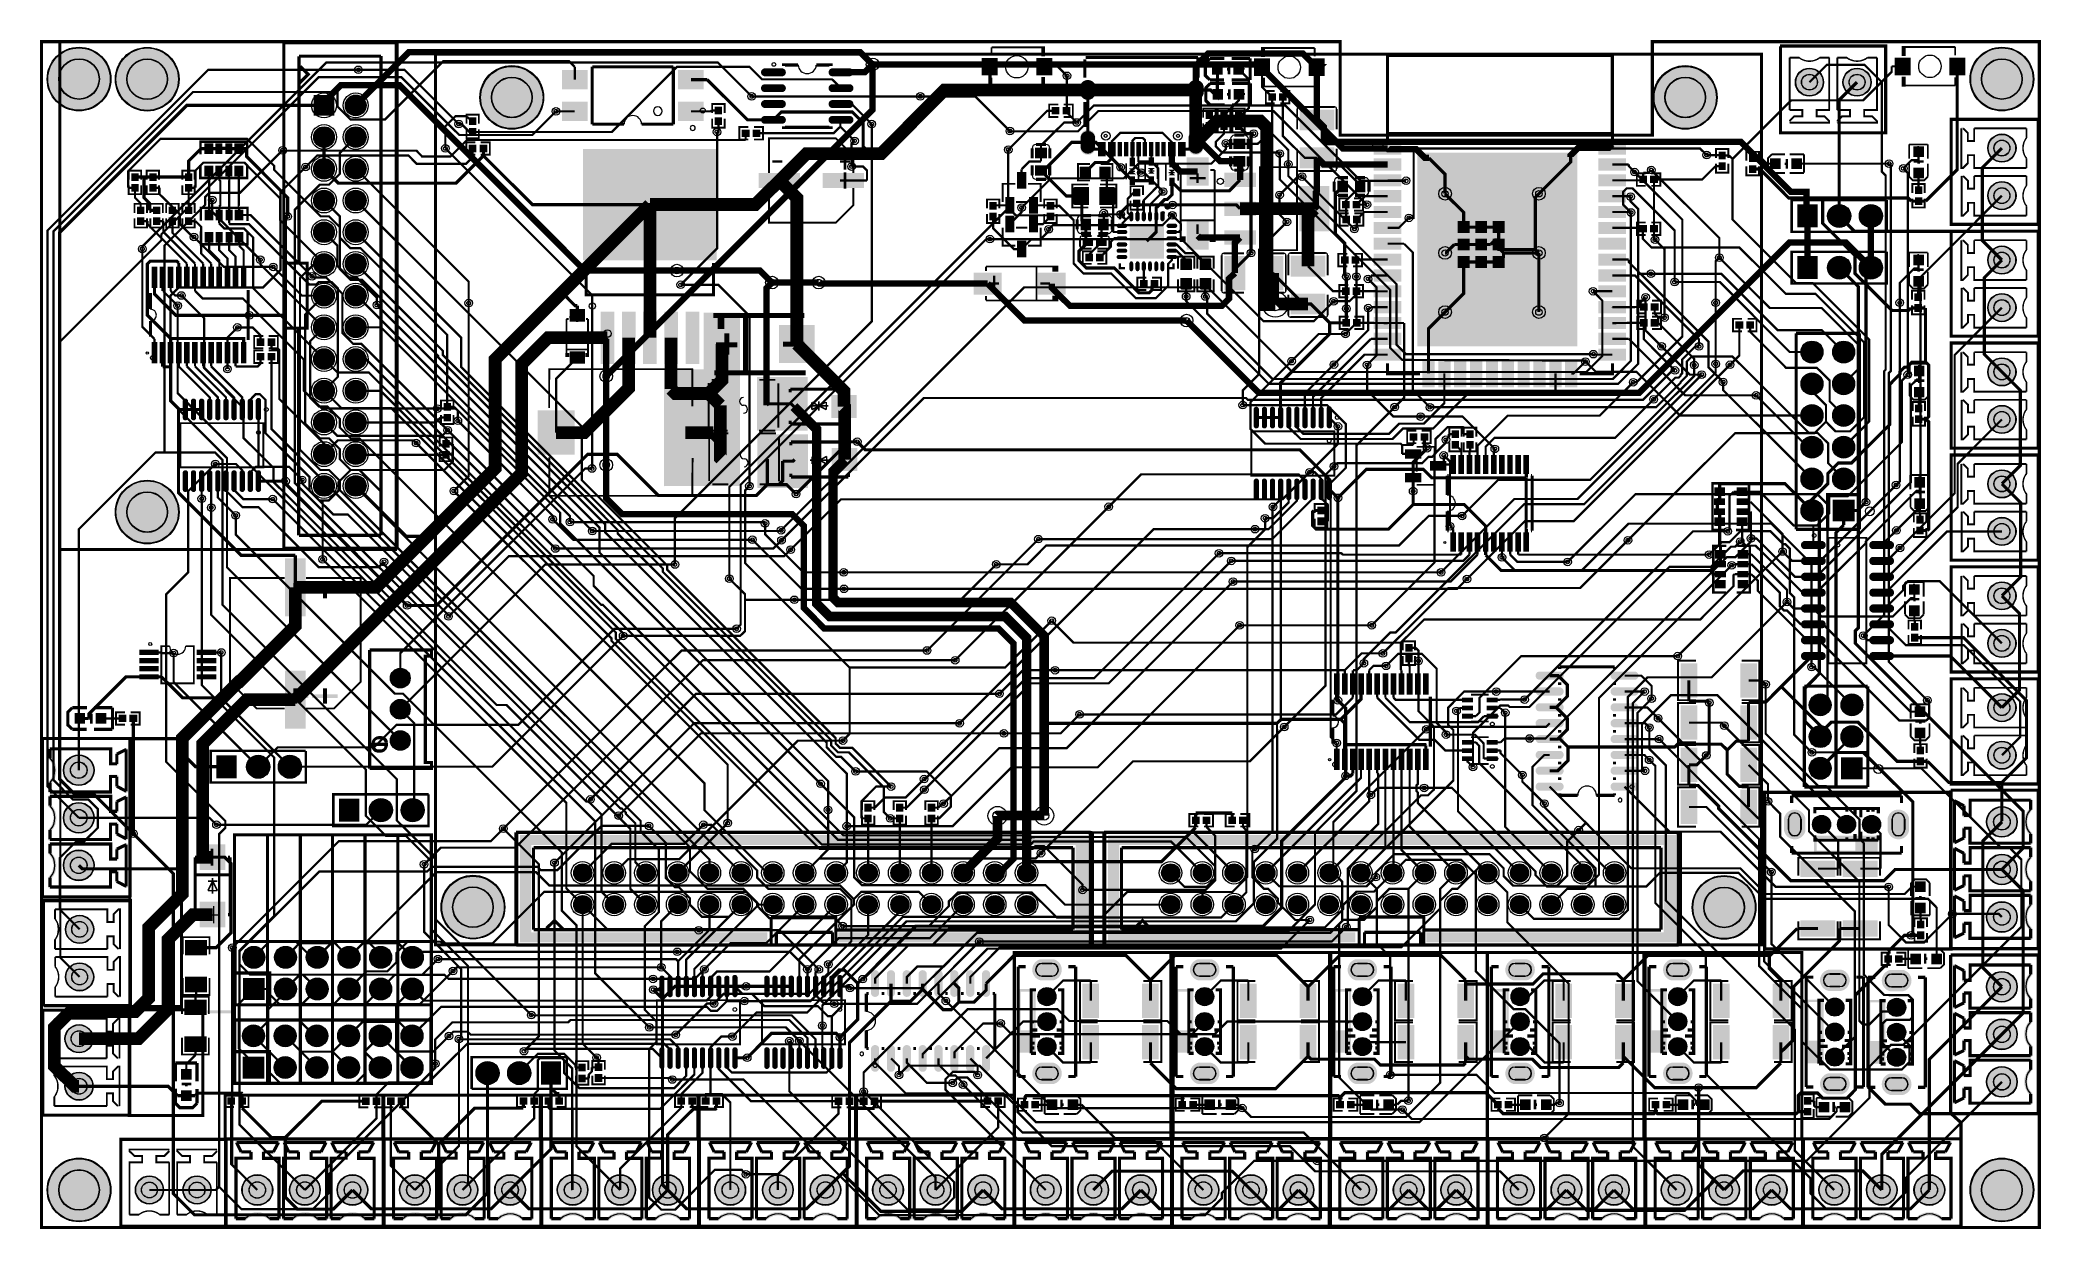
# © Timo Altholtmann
# Model space of a CAD drawing. Header units: millimetres. Extents: x -4 to 157, y 41 to 137.
import ezdxf

# ---------------------------------------------------------------- set-up
doc = ezdxf.new("R2010")
doc.units = ezdxf.units.MM
for name, color, linetype, true_color in [('BoardOutLine', 7, 'Continuous', 0xff00ff), ('BottomLayer', 7, 'Continuous', 0x0000ff), ('BottomSolderMaskLayer', 7, 'Continuous', 0xaa00ff), ('Document', 7, 'Continuous', 0xffffff), ('Hole', 7, 'Continuous', 0x222222), ('Multi-Layer', 7, 'Continuous', 0xc0c0c0), ('TopLayer', 7, 'Continuous', 0xff0000), ('TopPasteMaskLayer', 7, 'Continuous', 0x808080), ('TopSilkLayer', 7, 'Continuous', 0xffcc00), ('TopSolderMaskLayer', 7, 'Continuous', 0x800080)]:
    doc.layers.add(name, color=color, linetype=linetype, true_color=true_color)

msp = doc.modelspace()

# ---------------------------------------------------------------- hatches: boundary and pattern name
at = {"layer": 'BottomLayer'}
msp.add_hatch(color=256, dxfattribs=at).paths.add_polyline_path([(106.73, 127.66), (119.53, 127.66), (119.53, 112.14), (106.71, 112.14)])
at = {"layer": 'BottomSolderMaskLayer'}
for points in [[(-3.01, 133.55, 1), (2.09, 133.55, 1)], [(2.45, 133.54, 1), (7.55, 133.54, 1)], [(31.65, 132.08, 1), (36.75, 132.08, 1)], [(125.63, 132.08, 1), (130.73, 132.08, 1)], [(150.99, 133.55, 1), (156.09, 133.55, 1)], [(80.96, 132.37, -0.785398), (79.71, 132.37), (79.71, 132.99, -0.785398), (80.96, 132.99)], [(89.61, 132.37, -0.785398), (88.36, 132.37), (88.36, 132.99, -0.785398), (89.61, 132.99)], [(137, 133.3, 1), (139.25, 133.3, 1)], [(140.81, 133.3, 1), (143.06, 133.3, 1)], [(19.99, 132.27), (19.99, 130.62), (18.34, 130.62), (18.34, 132.27)], [(20.88, 131.44, 1), (22.53, 131.44, 1)], [(18.34, 128.9, 1), (19.99, 128.9, 1)], [(20.88, 128.9, 1), (22.53, 128.9, 1)], [(80.91, 128.02, -0.785398), (79.76, 128.02), (79.76, 128.94, -0.785398), (80.91, 128.94)], [(89.56, 128.02, -0.785398), (88.41, 128.02), (88.41, 128.94, -0.785398), (89.56, 128.94)], [(152.42, 128.02, 1), (154.67, 128.02, 1)], [(18.34, 126.36, 1), (19.99, 126.36, 1)], [(20.88, 126.36, 1), (22.53, 126.36, 1)], [(152.42, 124.21, 1), (154.67, 124.21, 1)], [(18.34, 123.82, 1), (19.99, 123.82, 1)], [(20.88, 123.82, 1), (22.53, 123.82, 1)], [(137.16, 123.51), (138.79, 123.51), (138.79, 121.66), (137.16, 121.66)], [(139.59, 122.58, 1), (141.44, 122.58, 1)], [(142.13, 122.58, 1), (143.98, 122.58, 1)], [(18.34, 121.28, 1), (19.99, 121.28, 1)], [(20.88, 121.28, 1), (22.53, 121.28, 1)], [(18.34, 118.74, 1), (19.99, 118.74, 1)], [(20.88, 118.74, 1), (22.53, 118.74, 1)], [(137.16, 119.37), (138.79, 119.37), (138.79, 117.52), (137.16, 117.52)], [(139.59, 118.44, 1), (141.44, 118.44, 1)], [(142.13, 118.44, 1), (143.98, 118.44, 1)], [(152.42, 119.05, 1), (154.67, 119.05, 1)], [(18.34, 116.2, 1), (19.99, 116.2, 1)], [(20.88, 116.2, 1), (22.53, 116.2, 1)], [(152.42, 115.24, 1), (154.67, 115.24, 1)], [(18.34, 113.66, 1), (19.99, 113.66, 1)], [(20.88, 113.66, 1), (22.53, 113.66, 1)], [(137.45, 111.68, 1), (139.2, 111.68, 1)], [(139.99, 111.68, 1), (141.74, 111.68, 1)], [(18.34, 111.12, 1), (19.99, 111.12, 1)], [(20.88, 111.12, 1), (22.53, 111.12, 1)], [(152.42, 110.09, 1), (154.67, 110.09, 1)], [(18.34, 108.58, 1), (19.99, 108.58, 1)], [(20.88, 108.58, 1), (22.53, 108.58, 1)], [(137.45, 109.14, 1), (139.2, 109.14, 1)], [(139.99, 109.14, 1), (141.74, 109.14, 1)], [(137.45, 106.6, 1), (139.2, 106.6, 1)], [(139.99, 106.6, 1), (141.74, 106.6, 1)], [(152.42, 106.28, 1), (154.67, 106.28, 1)], [(18.34, 106.04, 1), (19.99, 106.04, 1)], [(20.88, 106.04, 1), (22.53, 106.04, 1)], [(18.34, 103.5, 1), (19.99, 103.5, 1)], [(20.88, 103.5, 1), (22.53, 103.5, 1)], [(137.45, 104.06, 1), (139.2, 104.06, 1)], [(139.99, 104.06, 1), (141.74, 104.06, 1)], [(2.45, 98.86, 1), (7.55, 98.86, 1)], [(18.34, 100.96, 1), (19.99, 100.96, 1)], [(20.88, 100.96, 1), (22.53, 100.96, 1)], [(137.45, 101.52, 1), (139.2, 101.52, 1)], [(139.99, 101.52, 1), (141.74, 101.52, 1)], [(152.42, 101.12, 1), (154.67, 101.12, 1)], [(137.45, 98.98, 1), (139.2, 98.98, 1)], [(139.99, 98.11), (139.99, 99.86), (141.74, 99.86), (141.74, 98.11)], [(152.42, 97.31, 1), (154.67, 97.31, 1)], [(152.42, 92.15, 1), (154.67, 92.15, 1)], [(152.42, 88.34, 1), (154.67, 88.34, 1)], [(24.49, 85.56, 1), (26.06, 85.56, 1)], [(24.49, 83.06, 1), (26.06, 83.06, 1)], [(138.11, 83.41, 1), (139.86, 83.41, 1)], [(140.65, 83.41, 1), (142.4, 83.41, 1)], [(152.42, 83.19, 1), (154.67, 83.19, 1)], [(138.11, 80.87, 1), (139.86, 80.87, 1)], [(140.65, 80.87, 1), (142.4, 80.87, 1)], [(24.49, 80.56, 1), (26.06, 80.56, 1)], [(152.42, 79.38, 1), (154.67, 79.38, 1)], [(-1.71, 78.18, 1), (0.74, 78.18, 1)], [(10.54, 79.38), (12.17, 79.38), (12.17, 77.53), (10.54, 77.53)], [(12.97, 78.46, 1), (14.82, 78.46, 1)], [(15.51, 78.46, 1), (17.36, 78.46, 1)], [(138.11, 78.33, 1), (139.86, 78.33, 1)], [(140.65, 77.46), (140.65, 79.21), (142.4, 79.21), (142.4, 77.46)], [(-1.71, 74.37, 1), (0.74, 74.37, 1)], [(20.37, 75.91), (22, 75.91), (22, 74.06), (20.37, 74.06)], [(22.8, 74.98, 1), (24.65, 74.98, 1)], [(25.34, 74.98, 1), (27.19, 74.98, 1)], [(137.8, 73.31, -0.785398), (136.1, 73.31), (136.1, 74.36, -0.785398), (137.8, 74.36)], [(138.37, 73.84, 1), (139.82, 73.84, 1)], [(140.37, 73.84, 1), (141.82, 73.84, 1)], [(142.37, 73.84, 1), (143.82, 73.84, 1)], [(146.1, 73.31, -0.785398), (144.4, 73.31), (144.4, 74.36, -0.785398), (146.1, 74.36)], [(152.32, 74.04, 1), (154.77, 74.04, 1)], [(-1.71, 70.56, 1), (0.74, 70.56, 1)], [(39.15, 69.95, 1), (40.6, 69.95, 1)], [(41.69, 69.95, 1), (43.14, 69.95, 1)], [(44.23, 69.95, 1), (45.68, 69.95, 1)], [(46.77, 69.95, 1), (48.22, 69.95, 1)], [(49.31, 69.95, 1), (50.76, 69.95, 1)], [(51.85, 69.95, 1), (53.3, 69.95, 1)], [(54.39, 69.95, 1), (55.84, 69.95, 1)], [(56.93, 69.95, 1), (58.38, 69.95, 1)], [(59.47, 69.95, 1), (60.92, 69.95, 1)], [(62.01, 69.95, 1), (63.46, 69.95, 1)], [(64.55, 69.95, 1), (66, 69.95, 1)], [(67.09, 69.95, 1), (68.54, 69.95, 1)], [(69.63, 69.95, 1), (71.08, 69.95, 1)], [(72.17, 69.95, 1), (73.62, 69.95, 1)], [(74.71, 69.95, 1), (76.16, 69.95, 1)], [(86.25, 69.95, 1), (87.69, 69.95, 1)], [(88.79, 69.95, 1), (90.23, 69.95, 1)], [(91.33, 69.95, 1), (92.77, 69.95, 1)], [(93.87, 69.95, 1), (95.31, 69.95, 1)], [(96.41, 69.95, 1), (97.85, 69.95, 1)], [(98.95, 69.95, 1), (100.39, 69.95, 1)], [(101.49, 69.95, 1), (102.93, 69.95, 1)], [(104.03, 69.95, 1), (105.47, 69.95, 1)], [(106.57, 69.95, 1), (108.01, 69.95, 1)], [(109.11, 69.95, 1), (110.55, 69.95, 1)], [(111.65, 69.95, 1), (113.09, 69.95, 1)], [(114.19, 69.95, 1), (115.63, 69.95, 1)], [(116.73, 69.95, 1), (118.17, 69.95, 1)], [(119.27, 69.95, 1), (120.71, 69.95, 1)], [(121.81, 69.95, 1), (123.25, 69.95, 1)], [(152.32, 70.23, 1), (154.77, 70.23, 1)], [(28.54, 67.21, 1), (33.64, 67.21, 1)], [(128.74, 67.19, 1), (133.84, 67.19, 1)], [(39.15, 67.41, 1), (40.6, 67.41, 1)], [(41.69, 67.41, 1), (43.14, 67.41, 1)], [(44.23, 67.41, 1), (45.68, 67.41, 1)], [(46.77, 67.41, 1), (48.22, 67.41, 1)], [(49.31, 67.41, 1), (50.76, 67.41, 1)], [(51.85, 67.41, 1), (53.3, 67.41, 1)], [(54.39, 67.41, 1), (55.84, 67.41, 1)], [(56.93, 67.41, 1), (58.38, 67.41, 1)], [(59.47, 67.41, 1), (60.92, 67.41, 1)], [(62.01, 67.41, 1), (63.46, 67.41, 1)], [(64.55, 67.41, 1), (66, 67.41, 1)], [(67.09, 67.41, 1), (68.54, 67.41, 1)], [(69.63, 67.41, 1), (71.08, 67.41, 1)], [(72.17, 67.41, 1), (73.62, 67.41, 1)], [(74.71, 67.41, 1), (76.16, 67.41, 1)], [(86.25, 67.41, 1), (87.69, 67.41, 1)], [(88.79, 67.41, 1), (90.23, 67.41, 1)], [(91.33, 67.41, 1), (92.77, 67.41, 1)], [(93.87, 67.41, 1), (95.31, 67.41, 1)], [(96.41, 67.41, 1), (97.85, 67.41, 1)], [(98.95, 67.41, 1), (100.39, 67.41, 1)], [(101.49, 67.41, 1), (102.93, 67.41, 1)], [(104.03, 67.41, 1), (105.47, 67.41, 1)], [(106.57, 67.41, 1), (108.01, 67.41, 1)], [(109.11, 67.41, 1), (110.55, 67.41, 1)], [(111.65, 67.41, 1), (113.09, 67.41, 1)], [(114.19, 67.41, 1), (115.63, 67.41, 1)], [(116.73, 67.41, 1), (118.17, 67.41, 1)], [(119.27, 67.41, 1), (120.71, 67.41, 1)], [(121.81, 67.41, 1), (123.25, 67.41, 1)], [(152.32, 66.42, 1), (154.77, 66.42, 1)], [(-1.53, 65.43, 1), (0.72, 65.43, 1)], [(-1.53, 61.62, 1), (0.72, 61.62, 1)], [(12.66, 63.19, 1), (14.41, 63.19, 1)], [(15.2, 63.19, 1), (16.95, 63.19, 1)], [(17.74, 63.19, 1), (19.49, 63.19, 1)], [(20.28, 63.19, 1), (22.03, 63.19, 1)], [(22.82, 63.19, 1), (24.57, 63.19, 1)], [(25.36, 63.19, 1), (27.11, 63.19, 1)], [(76.55, 61.34, -0.785398), (76.55, 63.04), (77.58, 63.04, -0.785398), (77.58, 61.34)], [(89.18, 61.34, -0.785398), (89.18, 63.04), (90.21, 63.04, -0.785398), (90.21, 61.34)], [(101.81, 61.34, -0.785398), (101.81, 63.04), (102.84, 63.04, -0.785398), (102.84, 61.34)], [(114.44, 61.34, -0.785398), (114.44, 63.04), (115.47, 63.04, -0.785398), (115.47, 61.34)], [(127.07, 61.34, -0.785398), (127.07, 63.04), (128.1, 63.04, -0.785398), (128.1, 61.34)], [(12.66, 61.53), (14.41, 61.53), (14.41, 59.78), (12.66, 59.78)], [(15.2, 60.65, 1), (16.95, 60.65, 1)], [(17.74, 60.65, 1), (19.49, 60.65, 1)], [(20.28, 60.65, 1), (22.03, 60.65, 1)], [(22.82, 60.65, 1), (24.57, 60.65, 1)], [(25.36, 60.65, 1), (27.11, 60.65, 1)], [(139.64, 60.5, -0.785398), (139.64, 62.2), (140.68, 62.2, -0.785398), (140.68, 60.5)], [(144.59, 60.47, -0.785398), (144.59, 62.18), (145.63, 62.18, -0.785398), (145.63, 60.47)], [(152.32, 60.83, 1), (154.77, 60.83, 1)], [(76.34, 60.04, 1), (77.79, 60.04, 1)], [(88.97, 60.04, 1), (90.42, 60.04, 1)], [(101.6, 60.04, 1), (103.05, 60.04, 1)], [(114.23, 60.04, 1), (115.68, 60.04, 1)], [(126.86, 60.04, 1), (128.31, 60.04, 1)], [(139.43, 59.2, 1), (140.88, 59.2, 1)], [(144.39, 59.18, 1), (145.83, 59.18, 1)], [(-1.58, 56.67, 1), (0.67, 56.67, 1)], [(12.64, 56.9, 1), (14.39, 56.9, 1)], [(15.18, 56.9, 1), (16.93, 56.9, 1)], [(17.72, 56.9, 1), (19.47, 56.9, 1)], [(20.26, 56.9, 1), (22.01, 56.9, 1)], [(22.8, 56.9, 1), (24.55, 56.9, 1)], [(25.34, 56.9, 1), (27.09, 56.9, 1)], [(76.34, 58.04, 1), (77.79, 58.04, 1)], [(88.97, 58.04, 1), (90.42, 58.04, 1)], [(101.6, 58.04, 1), (103.05, 58.04, 1)], [(114.23, 58.04, 1), (115.68, 58.04, 1)], [(126.86, 58.04, 1), (128.31, 58.04, 1)], [(139.43, 57.2, 1), (140.88, 57.2, 1)], [(144.39, 57.18, 1), (145.83, 57.18, 1)], [(152.32, 57.02, 1), (154.77, 57.02, 1)], [(76.34, 56.04, 1), (77.79, 56.04, 1)], [(88.97, 56.04, 1), (90.42, 56.04, 1)], [(101.6, 56.04, 1), (103.05, 56.04, 1)], [(114.23, 56.04, 1), (115.68, 56.04, 1)], [(126.86, 56.04, 1), (128.31, 56.04, 1)], [(12.64, 55.23), (14.39, 55.23), (14.39, 53.48), (12.64, 53.48)], [(15.18, 54.36, 1), (16.93, 54.36, 1)], [(17.72, 54.36, 1), (19.47, 54.36, 1)], [(20.26, 54.36, 1), (22.01, 54.36, 1)], [(22.8, 54.36, 1), (24.55, 54.36, 1)], [(25.34, 54.36, 1), (27.09, 54.36, 1)], [(31.33, 53.92, 1), (33.18, 53.92, 1)], [(33.87, 53.92, 1), (35.72, 53.92, 1)], [(38.15, 53), (36.53, 53), (36.53, 54.85), (38.15, 54.85)], [(76.55, 53.04, -0.785398), (76.55, 54.74), (77.58, 54.74, -0.785398), (77.58, 53.04)], [(89.18, 53.04, -0.785398), (89.18, 54.74), (90.21, 54.74, -0.785398), (90.21, 53.04)], [(101.81, 53.04, -0.785398), (101.81, 54.74), (102.84, 54.74, -0.785398), (102.84, 53.04)], [(114.44, 53.04, -0.785398), (114.44, 54.74), (115.47, 54.74, -0.785398), (115.47, 53.04)], [(127.07, 53.04, -0.785398), (127.07, 54.74), (128.1, 54.74, -0.785398), (128.1, 53.04)], [(139.43, 55.2, 1), (140.88, 55.2, 1)], [(144.39, 55.18, 1), (145.83, 55.18, 1)], [(-1.58, 52.86, 1), (0.67, 52.86, 1)], [(139.64, 52.2, -0.785398), (139.64, 53.9), (140.68, 53.9, -0.785398), (140.68, 52.2)], [(144.59, 52.17, -0.785398), (144.59, 53.88), (145.63, 53.88, -0.785398), (145.63, 52.17)], [(152.32, 53.21, 1), (154.77, 53.21, 1)], [(-3.01, 44.55, 1), (2.09, 44.55, 1)], [(150.99, 44.55, 1), (156.09, 44.55, 1)], [(4.06, 44.55, 1), (6.31, 44.55, 1)], [(7.87, 44.55, 1), (10.12, 44.55, 1)], [(12.59, 44.55, 1), (15.04, 44.55, 1)], [(16.4, 44.55, 1), (18.85, 44.55, 1)], [(20.21, 44.55, 1), (22.66, 44.55, 1)], [(25.22, 44.55, 1), (27.67, 44.55, 1)], [(29.03, 44.55, 1), (31.48, 44.55, 1)], [(32.84, 44.55, 1), (35.29, 44.55, 1)], [(37.85, 44.55, 1), (40.3, 44.55, 1)], [(41.66, 44.55, 1), (44.11, 44.55, 1)], [(45.47, 44.55, 1), (47.92, 44.55, 1)], [(50.48, 44.55, 1), (52.93, 44.55, 1)], [(54.29, 44.55, 1), (56.74, 44.55, 1)], [(58.1, 44.55, 1), (60.55, 44.55, 1)], [(63.11, 44.55, 1), (65.56, 44.55, 1)], [(66.92, 44.55, 1), (69.37, 44.55, 1)], [(70.73, 44.55, 1), (73.18, 44.55, 1)], [(75.74, 44.55, 1), (78.19, 44.55, 1)], [(79.55, 44.55, 1), (82, 44.55, 1)], [(83.36, 44.55, 1), (85.81, 44.55, 1)], [(88.36, 44.55, 1), (90.82, 44.55, 1)], [(92.17, 44.55, 1), (94.63, 44.55, 1)], [(95.99, 44.55, 1), (98.44, 44.55, 1)], [(100.99, 44.55, 1), (103.44, 44.55, 1)], [(104.8, 44.55, 1), (107.25, 44.55, 1)], [(108.61, 44.55, 1), (111.06, 44.55, 1)], [(113.62, 44.55, 1), (116.07, 44.55, 1)], [(117.43, 44.55, 1), (119.88, 44.55, 1)], [(121.24, 44.55, 1), (123.69, 44.55, 1)], [(126.25, 44.55, 1), (128.7, 44.55, 1)], [(130.06, 44.55, 1), (132.51, 44.55, 1)], [(133.87, 44.55, 1), (136.32, 44.55, 1)], [(138.88, 44.55, 1), (141.33, 44.55, 1)], [(142.69, 44.55, 1), (145.14, 44.55, 1)], [(146.5, 44.55, 1), (148.95, 44.55, 1)]]:
    msp.add_hatch(color=256, dxfattribs=at).paths.add_polyline_path(points)
at = {"layer": 'Document'}
for points in [[(92.5, 134.06), (92.5, 134.73), (92.65, 134.73), (92.65, 134.06)], [(136.54, 135.34), (136.53, 135.34), (136.47, 135.28), (136.47, 131.07), (136.53, 131.01), (137.49, 131.01), (137.49, 130.63), (136.9, 130.63), (136.48, 130.21), (136.48, 130.05), (136.54, 129.99), (138.13, 129.99), (138.13, 130.13), (136.61, 130.13), (136.61, 130.16), (136.61, 130.16), (136.95, 130.5), (137.57, 130.5), (137.63, 130.56), (137.63, 131.08), (137.56, 131.15), (136.61, 131.15), (136.61, 135.34)], [(137.29, 135.34), (137.29, 135.2), (136.62, 135.2), (136.62, 135.34), (137.29, 135.34)], [(137.3, 135.34), (137.34, 135.31), (137.38, 135.28), (137.42, 135.25), (137.46, 135.22), (137.51, 135.2), (137.55, 135.17), (137.6, 135.15), (137.65, 135.13), (137.7, 135.11), (137.75, 135.1), (137.79, 135.08), (137.84, 135.07), (137.9, 135.06), (137.95, 135.05), (138, 135.05), (138.05, 135.04), (138.1, 135.04), (138.15, 135.04), (138.2, 135.04), (138.25, 135.05), (138.3, 135.05), (138.36, 135.06), (138.41, 135.07), (138.46, 135.08), (138.51, 135.1), (138.55, 135.11), (138.6, 135.13), (138.65, 135.15), (138.7, 135.17), (138.74, 135.2), (138.79, 135.22), (138.83, 135.25), (138.87, 135.28), (138.92, 135.31), (138.96, 135.34), (138.96, 135.2), (138.91, 135.17), (138.87, 135.14), (138.82, 135.11), (138.77, 135.09), (138.72, 135.06), (138.68, 135.04), (138.63, 135.02), (138.58, 135), (138.52, 134.98), (138.47, 134.97), (138.42, 134.96), (138.37, 134.95), (138.31, 134.94), (138.26, 134.93), (138.21, 134.93), (138.15, 134.93), (138.1, 134.93), (138.04, 134.93), (137.99, 134.93), (137.94, 134.94), (137.88, 134.95), (137.83, 134.96), (137.78, 134.97), (137.73, 134.98), (137.68, 135), (137.63, 135.02), (137.58, 135.04), (137.53, 135.06), (137.48, 135.09), (137.43, 135.11), (137.38, 135.14), (137.34, 135.17), (137.3, 135.2)], [(139.72, 135.34), (139.73, 135.34), (139.79, 135.28), (139.79, 131.07), (139.73, 131.01), (138.77, 131.01), (138.77, 130.63), (139.36, 130.63), (139.78, 130.21), (139.78, 130.05), (139.72, 129.99), (138.13, 129.99), (138.13, 130.13), (139.65, 130.13), (139.65, 130.16), (139.65, 130.16), (139.31, 130.5), (138.69, 130.5), (138.63, 130.56), (138.63, 131.08), (138.7, 131.15), (139.65, 131.15), (139.65, 135.34)], [(138.97, 135.34), (138.97, 135.2), (139.64, 135.2), (139.64, 135.34), (138.97, 135.34)], [(140.35, 135.34), (140.34, 135.34), (140.28, 135.28), (140.28, 131.07), (140.34, 131.01), (141.3, 131.01), (141.3, 130.63), (140.71, 130.63), (140.29, 130.21), (140.29, 130.05), (140.35, 129.99), (141.94, 129.99), (141.94, 130.13), (140.42, 130.13), (140.42, 130.16), (140.42, 130.16), (140.76, 130.5), (141.38, 130.5), (141.44, 130.56), (141.44, 131.08), (141.37, 131.15), (140.42, 131.15), (140.42, 135.34)], [(141.1, 135.34), (141.1, 135.2), (140.43, 135.2), (140.43, 135.34), (141.1, 135.34)], [(141.11, 135.34), (141.16, 135.31), (141.2, 135.28), (141.24, 135.25), (141.28, 135.22), (141.33, 135.2), (141.37, 135.18), (141.42, 135.15), (141.47, 135.13), (141.52, 135.12), (141.56, 135.1), (141.61, 135.09), (141.66, 135.07), (141.71, 135.06), (141.77, 135.06), (141.82, 135.05), (141.87, 135.05), (141.92, 135.04), (141.97, 135.04), (142.02, 135.05), (142.07, 135.05), (142.12, 135.06), (142.18, 135.06), (142.23, 135.07), (142.28, 135.09), (142.32, 135.1), (142.37, 135.12), (142.42, 135.13), (142.47, 135.15), (142.52, 135.18), (142.56, 135.2), (142.61, 135.22), (142.65, 135.25), (142.69, 135.28), (142.73, 135.31), (142.77, 135.34), (142.77, 135.2), (142.73, 135.17), (142.69, 135.14), (142.64, 135.11), (142.59, 135.09), (142.54, 135.06), (142.49, 135.04), (142.45, 135.02), (142.39, 135), (142.34, 134.99), (142.29, 134.97), (142.24, 134.96), (142.19, 134.95), (142.13, 134.94), (142.08, 134.94), (142.03, 134.93), (141.97, 134.93), (141.92, 134.93), (141.86, 134.93), (141.81, 134.94), (141.76, 134.94), (141.7, 134.95), (141.65, 134.96), (141.6, 134.97), (141.55, 134.99), (141.5, 135), (141.44, 135.02), (141.39, 135.04), (141.35, 135.06), (141.3, 135.09), (141.25, 135.11), (141.2, 135.14), (141.16, 135.17), (141.11, 135.2)], [(143.53, 135.34), (143.54, 135.34), (143.6, 135.28), (143.6, 131.07), (143.54, 131.01), (142.58, 131.01), (142.58, 130.63), (143.17, 130.63), (143.59, 130.21), (143.59, 130.05), (143.53, 129.99), (141.94, 129.99), (141.94, 130.13), (143.46, 130.13), (143.46, 130.16), (143.46, 130.16), (143.12, 130.5), (142.5, 130.5), (142.44, 130.56), (142.44, 131.08), (142.51, 131.15), (143.46, 131.15), (143.46, 135.34)], [(142.78, 135.34), (142.78, 135.2), (143.45, 135.2), (143.45, 135.34), (142.78, 135.34)], [(90.37, 134.39), (91.03, 134.39), (91.03, 134.24), (90.37, 134.24)], [(92.23, 134.44), (92.89, 134.44), (92.89, 134.29), (92.23, 134.29)], [(90.4, 132.38), (91.06, 132.38), (91.06, 132.23), (90.4, 132.23)], [(92.25, 132.44), (92.91, 132.44), (92.91, 132.28), (92.25, 132.28)], [(92.53, 132.06), (92.53, 132.72), (92.68, 132.72), (92.68, 132.06)], [(155.58, 129.61), (155.58, 129.62), (155.52, 129.68), (151.31, 129.68), (151.25, 129.62), (151.25, 128.66), (150.87, 128.66), (150.87, 129.25), (150.45, 129.67), (150.29, 129.67), (150.23, 129.61), (150.23, 128.02), (150.37, 128.02), (150.37, 129.54), (150.4, 129.54), (150.4, 129.54), (150.74, 129.2), (150.74, 128.58), (150.8, 128.52), (151.32, 128.52), (151.39, 128.59), (151.39, 129.54), (155.58, 129.54)], [(155.58, 128.85), (155.55, 128.81), (155.52, 128.76), (155.49, 128.72), (155.46, 128.68), (155.44, 128.63), (155.42, 128.59), (155.39, 128.54), (155.37, 128.49), (155.36, 128.45), (155.34, 128.4), (155.33, 128.35), (155.31, 128.3), (155.3, 128.25), (155.3, 128.2), (155.29, 128.14), (155.29, 128.09), (155.28, 128.04), (155.28, 127.99), (155.29, 127.94), (155.29, 127.89), (155.3, 127.84), (155.3, 127.79), (155.31, 127.74), (155.33, 127.69), (155.34, 127.64), (155.36, 127.59), (155.37, 127.54), (155.39, 127.49), (155.42, 127.44), (155.44, 127.4), (155.46, 127.35), (155.49, 127.31), (155.52, 127.27), (155.55, 127.23), (155.58, 127.19), (155.44, 127.19), (155.41, 127.23), (155.38, 127.28), (155.36, 127.32), (155.33, 127.37), (155.31, 127.42), (155.28, 127.47), (155.26, 127.52), (155.24, 127.57), (155.23, 127.62), (155.21, 127.67), (155.2, 127.72), (155.19, 127.78), (155.18, 127.83), (155.18, 127.88), (155.17, 127.94), (155.17, 127.99), (155.17, 128.04), (155.17, 128.1), (155.18, 128.15), (155.18, 128.2), (155.19, 128.26), (155.2, 128.31), (155.21, 128.36), (155.23, 128.41), (155.24, 128.47), (155.26, 128.52), (155.28, 128.57), (155.31, 128.62), (155.33, 128.66), (155.36, 128.71), (155.38, 128.76), (155.41, 128.8), (155.44, 128.85)], [(155.58, 128.86), (155.44, 128.86), (155.44, 129.53), (155.58, 129.53), (155.58, 128.86)], [(135.05, 126.82), (135.71, 126.82), (135.71, 126.67), (135.05, 126.67)], [(136.91, 126.87), (137.57, 126.87), (137.57, 126.72), (136.91, 126.72)], [(137.18, 126.5), (137.18, 127.16), (137.33, 127.16), (137.33, 126.5)], [(147.14, 127.81), (146.48, 127.81), (146.48, 127.96), (147.14, 127.96)], [(146.76, 127.53), (146.76, 128.19), (146.91, 128.19), (146.91, 127.53)], [(155.58, 126.43), (155.58, 126.42), (155.52, 126.36), (151.31, 126.36), (151.25, 126.42), (151.25, 127.38), (150.87, 127.38), (150.87, 126.79), (150.45, 126.37), (150.29, 126.37), (150.23, 126.43), (150.23, 128.02), (150.37, 128.02), (150.37, 126.5), (150.4, 126.5), (150.4, 126.5), (150.74, 126.84), (150.74, 127.46), (150.8, 127.52), (151.32, 127.52), (151.39, 127.45), (151.39, 126.5), (155.58, 126.5)], [(155.58, 127.18), (155.44, 127.18), (155.44, 126.51), (155.58, 126.51), (155.58, 127.18)], [(55.07, 125.33), (55.07, 125.52), (55.87, 125.52), (55.87, 125.33)], [(61.28, 125.33), (61.28, 125.52), (60.49, 125.52), (60.49, 125.33)], [(60.98, 124.76), (60.98, 126.08), (60.78, 126.08), (60.78, 124.76)], [(84.18, 126.39), (83.62, 126.39), (83.9, 126.16)], [(84.18, 125.93), (83.62, 125.93), (83.9, 126.16)], [(85.7, 126.42), (85.14, 126.42), (85.42, 126.19)], [(85.7, 125.96), (85.14, 125.96), (85.42, 126.19)], [(87.35, 126.29), (86.79, 126.29), (87.07, 126.06)], [(87.35, 125.83), (86.79, 125.83), (87.07, 126.06)], [(89.77, 125.71), (88.48, 125.71), (88.48, 125.52), (89.77, 125.52)], [(89.22, 126), (89.03, 126), (89.03, 125.23), (89.22, 125.23)], [(146.81, 125.68), (146.81, 126.34), (146.97, 126.34), (146.97, 125.68)], [(155.59, 125.79), (155.59, 125.8), (155.53, 125.86), (151.32, 125.86), (151.26, 125.8), (151.26, 124.84), (150.88, 124.84), (150.88, 125.43), (150.46, 125.85), (150.3, 125.85), (150.24, 125.79), (150.24, 124.2), (150.38, 124.2), (150.38, 125.72), (150.41, 125.72), (150.41, 125.72), (150.75, 125.38), (150.75, 124.76), (150.81, 124.7), (151.33, 124.7), (151.4, 124.77), (151.4, 125.72), (155.59, 125.72)], [(155.59, 125.03), (155.55, 124.99), (155.52, 124.95), (155.5, 124.9), (155.47, 124.86), (155.44, 124.81), (155.42, 124.77), (155.4, 124.72), (155.38, 124.67), (155.36, 124.63), (155.34, 124.58), (155.33, 124.53), (155.32, 124.48), (155.31, 124.43), (155.3, 124.38), (155.29, 124.33), (155.29, 124.27), (155.29, 124.22), (155.29, 124.17), (155.29, 124.12), (155.29, 124.07), (155.3, 124.02), (155.31, 123.97), (155.32, 123.92), (155.33, 123.87), (155.34, 123.82), (155.36, 123.77), (155.38, 123.72), (155.4, 123.67), (155.42, 123.63), (155.44, 123.58), (155.47, 123.54), (155.5, 123.49), (155.52, 123.45), (155.55, 123.41), (155.59, 123.37), (155.45, 123.37), (155.42, 123.41), (155.39, 123.46), (155.36, 123.5), (155.33, 123.55), (155.31, 123.6), (155.29, 123.65), (155.27, 123.7), (155.25, 123.75), (155.23, 123.8), (155.22, 123.85), (155.21, 123.9), (155.19, 123.96), (155.19, 124.01), (155.18, 124.06), (155.18, 124.12), (155.17, 124.17), (155.17, 124.22), (155.18, 124.28), (155.18, 124.33), (155.19, 124.38), (155.19, 124.44), (155.21, 124.49), (155.22, 124.54), (155.23, 124.6), (155.25, 124.65), (155.27, 124.7), (155.29, 124.75), (155.31, 124.8), (155.33, 124.84), (155.36, 124.89), (155.39, 124.94), (155.42, 124.98), (155.45, 125.03)], [(155.59, 125.04), (155.45, 125.04), (155.45, 125.71), (155.59, 125.71), (155.59, 125.04)], [(155.59, 122.61), (155.59, 122.6), (155.53, 122.54), (151.32, 122.54), (151.26, 122.6), (151.26, 123.56), (150.88, 123.56), (150.88, 122.97), (150.46, 122.55), (150.3, 122.55), (150.24, 122.61), (150.24, 124.2), (150.38, 124.2), (150.38, 122.68), (150.41, 122.68), (150.41, 122.68), (150.75, 123.02), (150.75, 123.64), (150.81, 123.7), (151.33, 123.7), (151.4, 123.63), (151.4, 122.68), (155.59, 122.68)], [(89.22, 121.14), (89.03, 121.14), (89.03, 121.91), (89.22, 121.91)], [(155.59, 123.36), (155.45, 123.36), (155.45, 122.69), (155.59, 122.69), (155.59, 123.36)], [(155.58, 120.64), (155.58, 120.65), (155.52, 120.71), (151.31, 120.71), (151.25, 120.65), (151.25, 119.69), (150.87, 119.69), (150.87, 120.28), (150.45, 120.7), (150.29, 120.7), (150.23, 120.64), (150.23, 119.05), (150.37, 119.05), (150.37, 120.57), (150.4, 120.57), (150.4, 120.57), (150.74, 120.23), (150.74, 119.61), (150.8, 119.55), (151.32, 119.55), (151.39, 119.62), (151.39, 120.57), (155.58, 120.57)], [(155.58, 119.89), (155.44, 119.89), (155.44, 120.56), (155.58, 120.56), (155.58, 119.89)], [(147.14, 119.14), (146.48, 119.14), (146.48, 119.29), (147.14, 119.29)], [(146.76, 118.87), (146.76, 119.53), (146.91, 119.53), (146.91, 118.87)], [(155.58, 117.46), (155.58, 117.45), (155.52, 117.39), (151.31, 117.39), (151.25, 117.45), (151.25, 118.41), (150.87, 118.41), (150.87, 117.82), (150.45, 117.4), (150.29, 117.4), (150.23, 117.46), (150.23, 119.05), (150.37, 119.05), (150.37, 117.53), (150.4, 117.53), (150.4, 117.53), (150.74, 117.87), (150.74, 118.49), (150.8, 118.55), (151.32, 118.55), (151.39, 118.48), (151.39, 117.53), (155.58, 117.53)], [(155.58, 119.88), (155.55, 119.84), (155.52, 119.8), (155.49, 119.76), (155.46, 119.71), (155.44, 119.67), (155.42, 119.62), (155.39, 119.58), (155.37, 119.53), (155.36, 119.48), (155.34, 119.43), (155.33, 119.38), (155.31, 119.33), (155.3, 119.28), (155.3, 119.23), (155.29, 119.18), (155.29, 119.13), (155.28, 119.08), (155.28, 119.03), (155.29, 118.97), (155.29, 118.92), (155.3, 118.87), (155.3, 118.82), (155.31, 118.77), (155.33, 118.72), (155.34, 118.67), (155.36, 118.62), (155.37, 118.57), (155.39, 118.53), (155.42, 118.48), (155.44, 118.43), (155.46, 118.39), (155.49, 118.35), (155.52, 118.3), (155.55, 118.26), (155.58, 118.22), (155.44, 118.22), (155.41, 118.26), (155.38, 118.31), (155.36, 118.36), (155.33, 118.4), (155.31, 118.45), (155.28, 118.5), (155.26, 118.55), (155.24, 118.6), (155.23, 118.65), (155.21, 118.7), (155.2, 118.76), (155.19, 118.81), (155.18, 118.86), (155.18, 118.92), (155.17, 118.97), (155.17, 119.02), (155.17, 119.08), (155.17, 119.13), (155.18, 119.19), (155.18, 119.24), (155.19, 119.29), (155.2, 119.34), (155.21, 119.4), (155.23, 119.45), (155.24, 119.5), (155.26, 119.55), (155.28, 119.6), (155.31, 119.65), (155.33, 119.7), (155.36, 119.75), (155.38, 119.79), (155.41, 119.84), (155.44, 119.88)], [(72.45, 117.27), (72.45, 117.07), (73.22, 117.07), (73.22, 117.27)], [(72.74, 117.81), (72.74, 116.53), (72.93, 116.53), (72.93, 117.81)], [(77.31, 117.27), (77.31, 117.07), (76.54, 117.07), (76.54, 117.27)], [(146.81, 117.01), (146.81, 117.67), (146.97, 117.67), (146.97, 117.01)], [(155.58, 118.21), (155.44, 118.21), (155.44, 117.54), (155.58, 117.54), (155.58, 118.21)], [(155.59, 116.82), (155.59, 116.83), (155.53, 116.89), (151.32, 116.89), (151.26, 116.83), (151.26, 115.87), (150.88, 115.87), (150.88, 116.46), (150.46, 116.88), (150.3, 116.88), (150.24, 116.82), (150.24, 115.23), (150.38, 115.23), (150.38, 116.75), (150.41, 116.75), (150.41, 116.75), (150.75, 116.41), (150.75, 115.79), (150.81, 115.73), (151.33, 115.73), (151.4, 115.8), (151.4, 116.75), (155.59, 116.75)], [(155.59, 116.06), (155.55, 116.02), (155.52, 115.98), (155.5, 115.94), (155.47, 115.89), (155.44, 115.85), (155.42, 115.8), (155.4, 115.76), (155.38, 115.71), (155.36, 115.66), (155.34, 115.61), (155.33, 115.56), (155.32, 115.51), (155.31, 115.46), (155.3, 115.41), (155.29, 115.36), (155.29, 115.31), (155.29, 115.26), (155.29, 115.21), (155.29, 115.15), (155.29, 115.1), (155.3, 115.05), (155.31, 115), (155.32, 114.95), (155.33, 114.9), (155.34, 114.85), (155.36, 114.8), (155.38, 114.75), (155.4, 114.71), (155.42, 114.66), (155.44, 114.61), (155.47, 114.57), (155.5, 114.53), (155.52, 114.48), (155.55, 114.44), (155.59, 114.4), (155.45, 114.4), (155.42, 114.45), (155.39, 114.49), (155.36, 114.54), (155.33, 114.58), (155.31, 114.63), (155.29, 114.68), (155.27, 114.73), (155.25, 114.78), (155.23, 114.83), (155.22, 114.89), (155.21, 114.94), (155.19, 114.99), (155.19, 115.04), (155.18, 115.1), (155.18, 115.15), (155.17, 115.2), (155.17, 115.26), (155.18, 115.31), (155.18, 115.37), (155.19, 115.42), (155.19, 115.47), (155.21, 115.53), (155.22, 115.58), (155.23, 115.63), (155.25, 115.68), (155.27, 115.73), (155.29, 115.78), (155.31, 115.83), (155.33, 115.88), (155.36, 115.93), (155.39, 115.97), (155.42, 116.02), (155.45, 116.06)], [(155.59, 116.07), (155.45, 116.07), (155.45, 116.74), (155.59, 116.74), (155.59, 116.07)], [(38.81, 114.58), (40.07, 114.58), (40.07, 114.39), (38.81, 114.39)], [(39.35, 114.86), (39.54, 114.86), (39.54, 114.1), (39.35, 114.1)], [(50.68, 114.47), (50.68, 113.52), (51.23, 113.52), (51.23, 114.47), (50.68, 114.47)], [(155.59, 113.64), (155.59, 113.63), (155.53, 113.57), (151.32, 113.57), (151.26, 113.63), (151.26, 114.59), (150.88, 114.59), (150.88, 114), (150.46, 113.58), (150.3, 113.58), (150.24, 113.64), (150.24, 115.23), (150.38, 115.23), (150.38, 113.71), (150.41, 113.71), (150.41, 113.71), (150.75, 114.05), (150.75, 114.67), (150.81, 114.73), (151.33, 114.73), (151.4, 114.66), (151.4, 113.71), (155.59, 113.71)], [(155.59, 114.39), (155.45, 114.39), (155.45, 113.72), (155.59, 113.72), (155.59, 114.39)], [(52.26, 112.07), (50.56, 112.07), (50.56, 112.47), (52.26, 112.47)], [(51.23, 111.47), (51.23, 113.17), (51.63, 113.17), (51.63, 111.47)], [(57.63, 112.12), (55.93, 112.12), (55.93, 112.52), (57.63, 112.52)], [(39.35, 110.9), (39.54, 110.9), (39.54, 111.66), (39.35, 111.66)], [(51.23, 110.17), (51.23, 111.11), (50.68, 111.11), (50.68, 110.17), (51.23, 110.17)], [(146.81, 109.97), (146.81, 110.63), (146.96, 110.63), (146.96, 109.97)], [(155.58, 111.68), (155.58, 111.69), (155.52, 111.75), (151.31, 111.75), (151.25, 111.69), (151.25, 110.73), (150.87, 110.73), (150.87, 111.32), (150.45, 111.74), (150.29, 111.74), (150.23, 111.68), (150.23, 110.09), (150.37, 110.09), (150.37, 111.61), (150.4, 111.61), (150.4, 111.61), (150.74, 111.27), (150.74, 110.65), (150.8, 110.59), (151.32, 110.59), (151.39, 110.66), (151.39, 111.61), (155.58, 111.61)], [(155.58, 110.92), (155.55, 110.88), (155.52, 110.83), (155.49, 110.79), (155.46, 110.75), (155.44, 110.7), (155.42, 110.66), (155.39, 110.61), (155.37, 110.56), (155.36, 110.51), (155.34, 110.47), (155.33, 110.42), (155.31, 110.37), (155.3, 110.32), (155.3, 110.26), (155.29, 110.21), (155.29, 110.16), (155.28, 110.11), (155.28, 110.06), (155.29, 110.01), (155.29, 109.96), (155.3, 109.91), (155.3, 109.86), (155.31, 109.8), (155.33, 109.75), (155.34, 109.71), (155.36, 109.66), (155.37, 109.61), (155.39, 109.56), (155.42, 109.51), (155.44, 109.47), (155.46, 109.42), (155.49, 109.38), (155.52, 109.34), (155.55, 109.3), (155.58, 109.26), (155.44, 109.26), (155.41, 109.3), (155.38, 109.34), (155.36, 109.39), (155.33, 109.44), (155.31, 109.49), (155.28, 109.54), (155.26, 109.59), (155.24, 109.64), (155.23, 109.69), (155.21, 109.74), (155.2, 109.79), (155.19, 109.84), (155.18, 109.9), (155.18, 109.95), (155.17, 110), (155.17, 110.06), (155.17, 110.11), (155.17, 110.17), (155.18, 110.22), (155.18, 110.27), (155.19, 110.33), (155.2, 110.38), (155.21, 110.43), (155.23, 110.48), (155.24, 110.53), (155.26, 110.59), (155.28, 110.64), (155.31, 110.68), (155.33, 110.73), (155.36, 110.78), (155.38, 110.83), (155.41, 110.87), (155.44, 110.92)], [(155.58, 110.93), (155.44, 110.93), (155.44, 111.6), (155.58, 111.6), (155.58, 110.93)], [(147.19, 110.25), (146.53, 110.25), (146.53, 110.4), (147.19, 110.4)], [(155.58, 108.5), (155.58, 108.49), (155.52, 108.43), (151.31, 108.43), (151.25, 108.49), (151.25, 109.45), (150.87, 109.45), (150.87, 108.86), (150.45, 108.44), (150.29, 108.44), (150.23, 108.5), (150.23, 110.09), (150.37, 110.09), (150.37, 108.57), (150.4, 108.57), (150.4, 108.57), (150.74, 108.91), (150.74, 109.53), (150.8, 109.59), (151.32, 109.59), (151.39, 109.52), (151.39, 108.57), (155.58, 108.57)], [(155.58, 109.25), (155.44, 109.25), (155.44, 108.58), (155.58, 108.58), (155.58, 109.25)], [(146.86, 108.12), (146.86, 108.78), (147.02, 108.78), (147.02, 108.12)], [(155.59, 107.86), (155.59, 107.87), (155.53, 107.93), (151.32, 107.93), (151.26, 107.87), (151.26, 106.91), (150.88, 106.91), (150.88, 107.5), (150.46, 107.92), (150.3, 107.92), (150.24, 107.86), (150.24, 106.27), (150.38, 106.27), (150.38, 107.79), (150.41, 107.79), (150.41, 107.79), (150.75, 107.45), (150.75, 106.83), (150.81, 106.77), (151.33, 106.77), (151.4, 106.84), (151.4, 107.79), (155.59, 107.79)], [(155.59, 107.11), (155.45, 107.11), (155.45, 107.78), (155.59, 107.78), (155.59, 107.11)], [(155.59, 104.68), (155.59, 104.67), (155.53, 104.61), (151.32, 104.61), (151.26, 104.67), (151.26, 105.63), (150.88, 105.63), (150.88, 105.04), (150.46, 104.62), (150.3, 104.62), (150.24, 104.68), (150.24, 106.27), (150.38, 106.27), (150.38, 104.75), (150.41, 104.75), (150.41, 104.75), (150.75, 105.09), (150.75, 105.71), (150.81, 105.77), (151.33, 105.77), (151.4, 105.7), (151.4, 104.75), (155.59, 104.75)], [(155.59, 107.1), (155.55, 107.06), (155.52, 107.01), (155.5, 106.97), (155.47, 106.93), (155.44, 106.88), (155.42, 106.84), (155.4, 106.79), (155.38, 106.74), (155.36, 106.7), (155.34, 106.65), (155.33, 106.6), (155.32, 106.55), (155.31, 106.5), (155.3, 106.45), (155.29, 106.39), (155.29, 106.34), (155.29, 106.29), (155.29, 106.24), (155.29, 106.19), (155.29, 106.14), (155.3, 106.09), (155.31, 106.04), (155.32, 105.99), (155.33, 105.94), (155.34, 105.89), (155.36, 105.84), (155.38, 105.79), (155.4, 105.74), (155.42, 105.69), (155.44, 105.65), (155.47, 105.6), (155.5, 105.56), (155.52, 105.52), (155.55, 105.48), (155.59, 105.44), (155.45, 105.44), (155.42, 105.48), (155.39, 105.53), (155.36, 105.57), (155.33, 105.62), (155.31, 105.67), (155.29, 105.72), (155.27, 105.77), (155.25, 105.82), (155.23, 105.87), (155.22, 105.92), (155.21, 105.97), (155.19, 106.02), (155.19, 106.08), (155.18, 106.13), (155.18, 106.19), (155.17, 106.24), (155.17, 106.29), (155.18, 106.35), (155.18, 106.4), (155.19, 106.45), (155.19, 106.51), (155.21, 106.56), (155.22, 106.61), (155.23, 106.66), (155.25, 106.72), (155.27, 106.77), (155.29, 106.82), (155.31, 106.87), (155.33, 106.91), (155.36, 106.96), (155.39, 107.01), (155.42, 107.05), (155.45, 107.1)], [(155.59, 105.43), (155.45, 105.43), (155.45, 104.76), (155.59, 104.76), (155.59, 105.43)], [(155.58, 102.71), (155.58, 102.72), (155.52, 102.78), (151.31, 102.78), (151.25, 102.72), (151.25, 101.76), (150.87, 101.76), (150.87, 102.35), (150.45, 102.77), (150.29, 102.77), (150.23, 102.71), (150.23, 101.12), (150.37, 101.12), (150.37, 102.64), (150.4, 102.64), (150.4, 102.64), (150.74, 102.3), (150.74, 101.68), (150.8, 101.62), (151.32, 101.62), (151.39, 101.69), (151.39, 102.64), (155.58, 102.64)], [(155.58, 101.96), (155.44, 101.96), (155.44, 102.63), (155.58, 102.63), (155.58, 101.96)], [(147.24, 101.33), (146.58, 101.33), (146.58, 101.48), (147.24, 101.48)], [(146.86, 101.05), (146.86, 101.71), (147.02, 101.71), (147.02, 101.05)], [(155.58, 99.53), (155.58, 99.52), (155.52, 99.46), (151.31, 99.46), (151.25, 99.52), (151.25, 100.48), (150.87, 100.48), (150.87, 99.89), (150.45, 99.47), (150.29, 99.47), (150.23, 99.53), (150.23, 101.12), (150.37, 101.12), (150.37, 99.6), (150.4, 99.6), (150.4, 99.6), (150.74, 99.94), (150.74, 100.56), (150.8, 100.62), (151.32, 100.62), (151.39, 100.55), (151.39, 99.6), (155.58, 99.6)], [(155.58, 101.95), (155.55, 101.91), (155.52, 101.87), (155.49, 101.83), (155.46, 101.78), (155.44, 101.74), (155.42, 101.69), (155.39, 101.64), (155.37, 101.6), (155.36, 101.55), (155.34, 101.5), (155.33, 101.45), (155.31, 101.4), (155.3, 101.35), (155.3, 101.3), (155.29, 101.25), (155.29, 101.2), (155.28, 101.15), (155.28, 101.09), (155.29, 101.04), (155.29, 100.99), (155.3, 100.94), (155.3, 100.89), (155.31, 100.84), (155.33, 100.79), (155.34, 100.74), (155.36, 100.69), (155.37, 100.64), (155.39, 100.6), (155.42, 100.55), (155.44, 100.5), (155.46, 100.46), (155.49, 100.41), (155.52, 100.37), (155.55, 100.33), (155.58, 100.29), (155.44, 100.29), (155.41, 100.33), (155.38, 100.38), (155.36, 100.43), (155.33, 100.47), (155.31, 100.52), (155.28, 100.57), (155.26, 100.62), (155.24, 100.67), (155.23, 100.72), (155.21, 100.77), (155.2, 100.83), (155.19, 100.88), (155.18, 100.93), (155.18, 100.99), (155.17, 101.04), (155.17, 101.09), (155.17, 101.15), (155.17, 101.2), (155.18, 101.25), (155.18, 101.31), (155.19, 101.36), (155.2, 101.41), (155.21, 101.47), (155.23, 101.52), (155.24, 101.57), (155.26, 101.62), (155.28, 101.67), (155.31, 101.72), (155.33, 101.77), (155.36, 101.81), (155.38, 101.86), (155.41, 101.91), (155.44, 101.95)], [(146.92, 99.2), (146.92, 99.86), (147.07, 99.86), (147.07, 99.2)], [(155.58, 100.28), (155.44, 100.28), (155.44, 99.61), (155.58, 99.61), (155.58, 100.28)], [(155.59, 98.89), (155.59, 98.9), (155.53, 98.96), (151.32, 98.96), (151.26, 98.9), (151.26, 97.94), (150.88, 97.94), (150.88, 98.53), (150.46, 98.95), (150.3, 98.95), (150.24, 98.89), (150.24, 97.3), (150.38, 97.3), (150.38, 98.82), (150.41, 98.82), (150.41, 98.82), (150.75, 98.48), (150.75, 97.86), (150.81, 97.8), (151.33, 97.8), (151.4, 97.87), (151.4, 98.82), (155.59, 98.82)], [(155.59, 98.13), (155.55, 98.09), (155.52, 98.05), (155.5, 98.01), (155.47, 97.96), (155.44, 97.92), (155.42, 97.87), (155.4, 97.83), (155.38, 97.78), (155.36, 97.73), (155.34, 97.68), (155.33, 97.63), (155.32, 97.58), (155.31, 97.53), (155.3, 97.48), (155.29, 97.43), (155.29, 97.38), (155.29, 97.33), (155.29, 97.27), (155.29, 97.22), (155.29, 97.17), (155.3, 97.12), (155.31, 97.07), (155.32, 97.02), (155.33, 96.97), (155.34, 96.92), (155.36, 96.87), (155.38, 96.82), (155.4, 96.78), (155.42, 96.73), (155.44, 96.68), (155.47, 96.64), (155.5, 96.59), (155.52, 96.55), (155.55, 96.51), (155.59, 96.47), (155.45, 96.47), (155.42, 96.51), (155.39, 96.56), (155.36, 96.61), (155.33, 96.65), (155.31, 96.7), (155.29, 96.75), (155.27, 96.8), (155.25, 96.85), (155.23, 96.9), (155.22, 96.95), (155.21, 97.01), (155.19, 97.06), (155.19, 97.11), (155.18, 97.17), (155.18, 97.22), (155.17, 97.27), (155.17, 97.33), (155.18, 97.38), (155.18, 97.44), (155.19, 97.49), (155.19, 97.54), (155.21, 97.59), (155.22, 97.65), (155.23, 97.7), (155.25, 97.75), (155.27, 97.8), (155.29, 97.85), (155.31, 97.9), (155.33, 97.95), (155.36, 98), (155.39, 98.04), (155.42, 98.09), (155.45, 98.13)], [(155.59, 98.14), (155.45, 98.14), (155.45, 98.81), (155.59, 98.81), (155.59, 98.14)], [(155.59, 95.71), (155.59, 95.7), (155.53, 95.64), (151.32, 95.64), (151.26, 95.7), (151.26, 96.66), (150.88, 96.66), (150.88, 96.07), (150.46, 95.65), (150.3, 95.65), (150.24, 95.71), (150.24, 97.3), (150.38, 97.3), (150.38, 95.78), (150.41, 95.78), (150.41, 95.78), (150.75, 96.12), (150.75, 96.74), (150.81, 96.8), (151.33, 96.8), (151.4, 96.73), (151.4, 95.78), (155.59, 95.78)], [(155.59, 96.46), (155.45, 96.46), (155.45, 95.79), (155.59, 95.79), (155.59, 96.46)], [(16.71, 93.18), (17.02, 93.18), (17.02, 91.95), (16.71, 91.95)], [(146.43, 92.46), (146.43, 93.12), (146.58, 93.12), (146.58, 92.46)], [(155.58, 93.74), (155.58, 93.75), (155.52, 93.81), (151.31, 93.81), (151.25, 93.75), (151.25, 92.79), (150.87, 92.79), (150.87, 93.38), (150.45, 93.8), (150.29, 93.8), (150.23, 93.74), (150.23, 92.15), (150.37, 92.15), (150.37, 93.67), (150.4, 93.67), (150.4, 93.67), (150.74, 93.33), (150.74, 92.71), (150.8, 92.65), (151.32, 92.65), (151.39, 92.72), (151.39, 93.67), (155.58, 93.67)], [(155.58, 92.98), (155.55, 92.94), (155.52, 92.9), (155.49, 92.86), (155.46, 92.82), (155.44, 92.77), (155.42, 92.73), (155.39, 92.68), (155.37, 92.63), (155.36, 92.58), (155.34, 92.53), (155.33, 92.49), (155.31, 92.44), (155.3, 92.38), (155.3, 92.33), (155.29, 92.28), (155.29, 92.23), (155.28, 92.18), (155.28, 92.13), (155.29, 92.08), (155.29, 92.03), (155.3, 91.98), (155.3, 91.92), (155.31, 91.87), (155.33, 91.82), (155.34, 91.77), (155.36, 91.73), (155.37, 91.68), (155.39, 91.63), (155.42, 91.58), (155.44, 91.54), (155.46, 91.49), (155.49, 91.45), (155.52, 91.41), (155.55, 91.36), (155.58, 91.32), (155.44, 91.32), (155.41, 91.37), (155.38, 91.41), (155.36, 91.46), (155.33, 91.51), (155.31, 91.56), (155.28, 91.6), (155.26, 91.65), (155.24, 91.7), (155.23, 91.76), (155.21, 91.81), (155.2, 91.86), (155.19, 91.91), (155.18, 91.97), (155.18, 92.02), (155.17, 92.07), (155.17, 92.13), (155.17, 92.18), (155.17, 92.24), (155.18, 92.29), (155.18, 92.34), (155.19, 92.4), (155.2, 92.45), (155.21, 92.5), (155.23, 92.55), (155.24, 92.6), (155.26, 92.65), (155.28, 92.7), (155.31, 92.75), (155.33, 92.8), (155.36, 92.85), (155.38, 92.9), (155.41, 92.94), (155.44, 92.98)], [(155.58, 92.99), (155.44, 92.99), (155.44, 93.66), (155.58, 93.66), (155.58, 92.99)], [(146.81, 92.74), (146.15, 92.74), (146.15, 92.89), (146.81, 92.89)], [(155.58, 90.56), (155.58, 90.55), (155.52, 90.49), (151.31, 90.49), (151.25, 90.55), (151.25, 91.51), (150.87, 91.51), (150.87, 90.92), (150.45, 90.5), (150.29, 90.5), (150.23, 90.56), (150.23, 92.15), (150.37, 92.15), (150.37, 90.63), (150.4, 90.63), (150.4, 90.63), (150.74, 90.97), (150.74, 91.59), (150.8, 91.65), (151.32, 91.65), (151.39, 91.58), (151.39, 90.63), (155.58, 90.63)], [(146.48, 90.61), (146.48, 91.27), (146.64, 91.27), (146.64, 90.61)], [(155.59, 89.93), (155.59, 89.94), (155.53, 90), (151.32, 90), (151.26, 89.94), (151.26, 88.98), (150.88, 88.98), (150.88, 89.57), (150.46, 89.99), (150.3, 89.99), (150.24, 89.93), (150.24, 88.34), (150.38, 88.34), (150.38, 89.86), (150.41, 89.86), (150.41, 89.86), (150.75, 89.52), (150.75, 88.9), (150.81, 88.84), (151.33, 88.84), (151.4, 88.91), (151.4, 89.86), (155.59, 89.86)], [(155.58, 91.31), (155.44, 91.31), (155.44, 90.64), (155.58, 90.64), (155.58, 91.31)], [(155.59, 89.18), (155.45, 89.18), (155.45, 89.85), (155.59, 89.85), (155.59, 89.18)], [(155.59, 86.75), (155.59, 86.74), (155.53, 86.68), (151.32, 86.68), (151.26, 86.74), (151.26, 87.7), (150.88, 87.7), (150.88, 87.11), (150.46, 86.69), (150.3, 86.69), (150.24, 86.75), (150.24, 88.34), (150.38, 88.34), (150.38, 86.82), (150.41, 86.82), (150.41, 86.82), (150.75, 87.16), (150.75, 87.78), (150.81, 87.84), (151.33, 87.84), (151.4, 87.77), (151.4, 86.82), (155.59, 86.82)], [(155.59, 89.17), (155.55, 89.12), (155.52, 89.08), (155.5, 89.04), (155.47, 89), (155.44, 88.95), (155.42, 88.91), (155.4, 88.86), (155.38, 88.81), (155.36, 88.76), (155.34, 88.72), (155.33, 88.67), (155.32, 88.62), (155.31, 88.57), (155.3, 88.51), (155.29, 88.46), (155.29, 88.41), (155.29, 88.36), (155.29, 88.31), (155.29, 88.26), (155.29, 88.21), (155.3, 88.16), (155.31, 88.1), (155.32, 88.05), (155.33, 88), (155.34, 87.96), (155.36, 87.91), (155.38, 87.86), (155.4, 87.81), (155.42, 87.76), (155.44, 87.72), (155.47, 87.67), (155.5, 87.63), (155.52, 87.59), (155.55, 87.55), (155.59, 87.51), (155.45, 87.51), (155.42, 87.55), (155.39, 87.59), (155.36, 87.64), (155.33, 87.69), (155.31, 87.74), (155.29, 87.79), (155.27, 87.84), (155.25, 87.89), (155.23, 87.94), (155.22, 87.99), (155.21, 88.04), (155.19, 88.09), (155.19, 88.15), (155.18, 88.2), (155.18, 88.25), (155.17, 88.31), (155.17, 88.36), (155.18, 88.42), (155.18, 88.47), (155.19, 88.52), (155.19, 88.58), (155.21, 88.63), (155.22, 88.68), (155.23, 88.73), (155.25, 88.78), (155.27, 88.84), (155.29, 88.89), (155.31, 88.93), (155.33, 88.98), (155.36, 89.03), (155.39, 89.08), (155.42, 89.12), (155.45, 89.17)], [(155.59, 87.5), (155.45, 87.5), (155.45, 86.83), (155.59, 86.83), (155.59, 87.5)], [(15.84, 83.96), (17.9, 83.96), (17.9, 84.27), (15.84, 84.27)], [(16.71, 83.5), (17.02, 83.5), (17.02, 84.74), (16.71, 84.74)], [(146.89, 82.68), (146.89, 83.34), (147.04, 83.34), (147.04, 82.68)], [(155.58, 84.78), (155.58, 84.79), (155.52, 84.85), (151.31, 84.85), (151.25, 84.79), (151.25, 83.83), (150.87, 83.83), (150.87, 84.42), (150.45, 84.84), (150.29, 84.84), (150.23, 84.78), (150.23, 83.19), (150.37, 83.19), (150.37, 84.71), (150.4, 84.71), (150.4, 84.71), (150.74, 84.37), (150.74, 83.75), (150.8, 83.69), (151.32, 83.69), (151.39, 83.76), (151.39, 84.71), (155.58, 84.71)], [(155.58, 84.02), (155.55, 83.98), (155.52, 83.94), (155.49, 83.89), (155.46, 83.85), (155.44, 83.81), (155.42, 83.76), (155.39, 83.71), (155.37, 83.67), (155.36, 83.62), (155.34, 83.57), (155.33, 83.52), (155.31, 83.47), (155.3, 83.42), (155.3, 83.37), (155.29, 83.32), (155.29, 83.27), (155.28, 83.21), (155.28, 83.16), (155.29, 83.11), (155.29, 83.06), (155.3, 83.01), (155.3, 82.96), (155.31, 82.91), (155.33, 82.86), (155.34, 82.81), (155.36, 82.76), (155.37, 82.71), (155.39, 82.66), (155.42, 82.62), (155.44, 82.57), (155.46, 82.53), (155.49, 82.48), (155.52, 82.44), (155.55, 82.4), (155.58, 82.36), (155.44, 82.36), (155.41, 82.4), (155.38, 82.45), (155.36, 82.49), (155.33, 82.54), (155.31, 82.59), (155.28, 82.64), (155.26, 82.69), (155.24, 82.74), (155.23, 82.79), (155.21, 82.84), (155.2, 82.9), (155.19, 82.95), (155.18, 83), (155.18, 83.05), (155.17, 83.11), (155.17, 83.16), (155.17, 83.22), (155.17, 83.27), (155.18, 83.32), (155.18, 83.38), (155.19, 83.43), (155.2, 83.48), (155.21, 83.54), (155.23, 83.59), (155.24, 83.64), (155.26, 83.69), (155.28, 83.74), (155.31, 83.79), (155.33, 83.84), (155.36, 83.88), (155.38, 83.93), (155.41, 83.98), (155.44, 84.02)], [(155.58, 84.03), (155.44, 84.03), (155.44, 84.7), (155.58, 84.7), (155.58, 84.03)], [(-0.74, 82.37), (-0.08, 82.37), (-0.08, 82.22), (-0.74, 82.22)], [(1.12, 82.42), (1.78, 82.42), (1.78, 82.27), (1.12, 82.27)], [(1.39, 82.05), (1.39, 82.71), (1.55, 82.71), (1.55, 82.05)], [(147.27, 82.95), (146.6, 82.95), (146.6, 83.1), (147.27, 83.1)], [(155.58, 81.6), (155.58, 81.59), (155.52, 81.53), (151.31, 81.53), (151.25, 81.59), (151.25, 82.55), (150.87, 82.55), (150.87, 81.96), (150.45, 81.54), (150.29, 81.54), (150.23, 81.6), (150.23, 83.19), (150.37, 83.19), (150.37, 81.67), (150.4, 81.67), (150.4, 81.67), (150.74, 82.01), (150.74, 82.63), (150.8, 82.69), (151.32, 82.69), (151.39, 82.62), (151.39, 81.67), (155.58, 81.67)], [(155.58, 82.35), (155.44, 82.35), (155.44, 81.68), (155.58, 81.68), (155.58, 82.35)], [(24.29, 80.36), (22.98, 80.36), (22.95, 80.36), (22.95, 80.13), (22.95, 80.12), (22.96, 80.11), (22.97, 80.11), (22.97, 80.11), (24.27, 80.11), (24.28, 80.11), (24.28, 80.1), (24.28, 80.1)], [(23.72, 79.85), (23.75, 79.85), (23.77, 79.85), (23.8, 79.86), (23.82, 79.87), (23.84, 79.87), (23.86, 79.89), (23.88, 79.9), (23.9, 79.91), (23.92, 79.93), (23.94, 79.95), (23.95, 79.97), (23.97, 79.99), (23.98, 80.01), (23.99, 80.03), (23.99, 80.06), (24, 80.08), (24, 80.1), (24, 80.13), (24.26, 80.13), (24.26, 80.09), (24.25, 80.06), (24.24, 80.02), (24.23, 79.99), (24.22, 79.95), (24.2, 79.92), (24.19, 79.89), (24.17, 79.86), (24.15, 79.83), (24.12, 79.8), (24.1, 79.77), (24.07, 79.75), (24.05, 79.73), (24.02, 79.7), (23.99, 79.68), (23.96, 79.66), (23.93, 79.65), (23.89, 79.63), (23.86, 79.62), (23.83, 79.61), (23.79, 79.6), (23.75, 79.59), (23.72, 79.59), (23.68, 79.59), (23.49, 79.59), (23.46, 79.59), (23.43, 79.59), (23.39, 79.6), (23.36, 79.61), (23.33, 79.61), (23.29, 79.63), (23.26, 79.64), (23.23, 79.65), (23.2, 79.67), (23.18, 79.69), (23.15, 79.71), (23.12, 79.73), (23.1, 79.76), (23.08, 79.78), (23.06, 79.81), (23.04, 79.84), (23.02, 79.87), (23, 79.9), (22.99, 79.93), (22.98, 79.96), (22.97, 79.99), (22.96, 80.03), (22.96, 80.06), (22.95, 80.09), (22.95, 80.13), (22.95, 80.13), (22.95, 80.12), (22.96, 80.12), (22.96, 80.12), (23.23, 80.12), (23.23, 80.09), (23.24, 80.07), (23.24, 80.05), (23.25, 80.03), (23.26, 80), (23.27, 79.98), (23.28, 79.96), (23.3, 79.94), (23.31, 79.93), (23.33, 79.91), (23.35, 79.9), (23.37, 79.88), (23.39, 79.87), (23.41, 79.86), (23.43, 79.86), (23.46, 79.85), (23.48, 79.85), (23.5, 79.85), (23.72, 79.85)], [(23.51, 80.65), (23.49, 80.65), (23.46, 80.64), (23.44, 80.64), (23.42, 80.63), (23.39, 80.62), (23.37, 80.61), (23.35, 80.6), (23.33, 80.58), (23.32, 80.57), (23.3, 80.55), (23.28, 80.53), (23.27, 80.51), (23.26, 80.49), (23.25, 80.46), (23.24, 80.44), (23.24, 80.42), (23.23, 80.39), (23.23, 80.37), (22.97, 80.37), (22.98, 80.4), (22.98, 80.44), (22.99, 80.47), (23, 80.51), (23.02, 80.54), (23.03, 80.57), (23.05, 80.61), (23.07, 80.64), (23.09, 80.67), (23.11, 80.7), (23.14, 80.72), (23.16, 80.75), (23.19, 80.77), (23.22, 80.79), (23.25, 80.81), (23.28, 80.83), (23.31, 80.85), (23.34, 80.86), (23.38, 80.88), (23.41, 80.89), (23.45, 80.9), (23.48, 80.9), (23.52, 80.91), (23.55, 80.91), (23.74, 80.91), (23.78, 80.91), (23.81, 80.9), (23.84, 80.9), (23.88, 80.89), (23.91, 80.88), (23.94, 80.87), (23.97, 80.86), (24, 80.84), (24.03, 80.82), (24.06, 80.81), (24.09, 80.78), (24.11, 80.76), (24.14, 80.74), (24.16, 80.71), (24.18, 80.69), (24.2, 80.66), (24.22, 80.63), (24.23, 80.6), (24.25, 80.57), (24.26, 80.54), (24.27, 80.5), (24.27, 80.47), (24.28, 80.44), (24.28, 80.4), (24.28, 80.37), (24.28, 80.37), (24.28, 80.37), (24.28, 80.38), (24.27, 80.38), (24, 80.38), (24, 80.4), (24, 80.43), (23.99, 80.45), (23.99, 80.47), (23.98, 80.49), (23.97, 80.51), (23.95, 80.53), (23.94, 80.55), (23.92, 80.57), (23.91, 80.58), (23.89, 80.6), (23.87, 80.61), (23.85, 80.62), (23.83, 80.63), (23.8, 80.64), (23.78, 80.64), (23.76, 80.65), (23.73, 80.65), (23.51, 80.65)], [(146.94, 80.82), (146.94, 81.48), (147.09, 81.48), (147.09, 80.82)], [(155.59, 80.96), (155.59, 80.97), (155.53, 81.03), (151.32, 81.03), (151.26, 80.97), (151.26, 80.01), (150.88, 80.01), (150.88, 80.6), (150.46, 81.02), (150.3, 81.02), (150.24, 80.96), (150.24, 79.37), (150.38, 79.37), (150.38, 80.89), (150.41, 80.89), (150.41, 80.89), (150.75, 80.55), (150.75, 79.93), (150.81, 79.87), (151.33, 79.87), (151.4, 79.94), (151.4, 80.89), (155.59, 80.89)], [(155.59, 80.2), (155.55, 80.16), (155.52, 80.12), (155.5, 80.08), (155.47, 80.03), (155.44, 79.99), (155.42, 79.94), (155.4, 79.89), (155.38, 79.85), (155.36, 79.8), (155.34, 79.75), (155.33, 79.7), (155.32, 79.65), (155.31, 79.6), (155.3, 79.55), (155.29, 79.5), (155.29, 79.45), (155.29, 79.4), (155.29, 79.34), (155.29, 79.29), (155.29, 79.24), (155.3, 79.19), (155.31, 79.14), (155.32, 79.09), (155.33, 79.04), (155.34, 78.99), (155.36, 78.94), (155.38, 78.89), (155.4, 78.85), (155.42, 78.8), (155.44, 78.75), (155.47, 78.71), (155.5, 78.66), (155.52, 78.62), (155.55, 78.58), (155.59, 78.54), (155.45, 78.54), (155.42, 78.58), (155.39, 78.63), (155.36, 78.68), (155.33, 78.72), (155.31, 78.77), (155.29, 78.82), (155.27, 78.87), (155.25, 78.92), (155.23, 78.97), (155.22, 79.02), (155.21, 79.08), (155.19, 79.13), (155.19, 79.18), (155.18, 79.24), (155.18, 79.29), (155.17, 79.34), (155.17, 79.4), (155.18, 79.45), (155.18, 79.5), (155.19, 79.56), (155.19, 79.61), (155.21, 79.66), (155.22, 79.72), (155.23, 79.77), (155.25, 79.82), (155.27, 79.87), (155.29, 79.92), (155.31, 79.97), (155.33, 80.02), (155.36, 80.06), (155.39, 80.11), (155.42, 80.16), (155.45, 80.2)], [(155.59, 80.21), (155.45, 80.21), (155.45, 80.88), (155.59, 80.88), (155.59, 80.21)], [(3.19, 76.49), (3.19, 79.64), (2.69, 79.41), (2.69, 78.69), (2.69, 78.67), (2.69, 78.66), (2.68, 78.64), (2.68, 78.63), (2.67, 78.61), (2.66, 78.6), (2.64, 78.59), (2.63, 78.58), (2.62, 78.57), (2.6, 78.57), (2.58, 78.57), (2.57, 78.56), (2.07, 78.56), (2.05, 78.57), (2.03, 78.57), (2.02, 78.57), (2, 78.58), (1.99, 78.59), (1.98, 78.6), (1.97, 78.61), (1.96, 78.63), (1.95, 78.64), (1.94, 78.66), (1.94, 78.67), (1.94, 78.69), (1.94, 79.76), (-2.66, 79.76), (-2.66, 79.14), (-2.66, 79.12), (-2.66, 79.11), (-2.67, 79.09), (-2.67, 79.08), (-2.68, 79.06), (-2.69, 79.05), (-2.71, 79.04), (-2.72, 79.03), (-2.73, 79.02), (-2.75, 79.02), (-2.77, 79.02), (-2.78, 79.01), (-2.8, 79.02), (-2.82, 79.02), (-2.83, 79.02), (-2.85, 79.03), (-2.86, 79.04), (-2.87, 79.05), (-2.88, 79.06), (-2.89, 79.08), (-2.9, 79.09), (-2.91, 79.11), (-2.91, 79.12), (-2.91, 79.14), (-2.91, 79.89), (-2.91, 79.91), (-2.91, 79.92), (-2.9, 79.94), (-2.89, 79.95), (-2.88, 79.97), (-2.87, 79.98), (-2.86, 79.99), (-2.85, 80), (-2.83, 80.01), (-2.82, 80.01), (-2.8, 80.02), (-2.78, 80.02), (2.07, 80.02), (2.08, 80.02), (2.1, 80.01), (2.12, 80.01), (2.13, 80), (2.14, 79.99), (2.16, 79.98), (2.17, 79.97), (2.18, 79.95), (2.18, 79.94), (2.19, 79.92), (2.19, 79.91), (2.19, 79.89), (2.19, 78.82), (2.44, 78.82), (2.44, 79.49), (2.44, 79.51), (2.45, 79.53), (2.45, 79.54), (2.46, 79.56), (2.47, 79.57), (2.48, 79.59), (2.5, 79.6), (2.51, 79.61), (3.26, 79.96), (3.28, 79.96), (3.3, 79.97), (3.31, 79.97), (3.33, 79.97), (3.35, 79.97), (3.36, 79.96), (3.38, 79.95), (3.39, 79.94), (3.41, 79.93), (3.42, 79.92), (3.43, 79.91), (3.43, 79.89), (3.44, 79.87), (3.44, 79.86), (3.44, 79.84), (3.44, 76.49), (3.44, 76.47), (3.44, 76.46), (3.43, 76.44), (3.43, 76.43), (3.42, 76.41), (3.41, 76.4), (3.39, 76.39), (3.38, 76.38), (3.37, 76.37), (3.35, 76.37), (3.33, 76.37), (3.32, 76.36), (3.3, 76.37), (3.28, 76.37), (3.27, 76.37), (3.25, 76.38), (3.24, 76.39), (3.23, 76.4), (3.22, 76.41), (3.21, 76.43), (3.2, 76.44), (3.19, 76.46), (3.19, 76.47), (3.19, 76.49)], [(-2.87, 77.28), (-2.84, 77.32), (-2.81, 77.36), (-2.78, 77.4), (-2.75, 77.44), (-2.72, 77.48), (-2.69, 77.53), (-2.67, 77.57), (-2.64, 77.62), (-2.62, 77.66), (-2.6, 77.71), (-2.59, 77.76), (-2.57, 77.81), (-2.56, 77.86), (-2.55, 77.91), (-2.54, 77.96), (-2.53, 78.01), (-2.53, 78.06), (-2.52, 78.12), (-2.52, 78.17), (-2.52, 78.22), (-2.53, 78.27), (-2.53, 78.32), (-2.54, 78.37), (-2.55, 78.42), (-2.56, 78.47), (-2.57, 78.52), (-2.59, 78.57), (-2.6, 78.62), (-2.62, 78.67), (-2.64, 78.72), (-2.67, 78.76), (-2.69, 78.81), (-2.72, 78.85), (-2.75, 78.89), (-2.78, 78.94), (-2.81, 78.98), (-2.84, 79.02), (-2.88, 79.05), (-2.89, 79.07), (-2.9, 79.08), (-2.9, 79.1), (-2.91, 79.11), (-2.91, 79.13), (-2.91, 79.14), (-2.91, 79.16), (-2.91, 79.18), (-2.9, 79.19), (-2.89, 79.21), (-2.88, 79.22), (-2.87, 79.23), (-2.86, 79.24), (-2.84, 79.25), (-2.83, 79.26), (-2.81, 79.27), (-2.8, 79.27), (-2.78, 79.27), (-2.76, 79.27), (-2.75, 79.26), (-2.73, 79.26), (-2.72, 79.25), (-2.7, 79.24), (-2.69, 79.23), (-2.65, 79.19), (-2.62, 79.14), (-2.58, 79.1), (-2.55, 79.05), (-2.52, 79), (-2.49, 78.96), (-2.46, 78.91), (-2.43, 78.86), (-2.41, 78.8), (-2.38, 78.75), (-2.36, 78.7), (-2.34, 78.64), (-2.33, 78.59), (-2.31, 78.53), (-2.3, 78.48), (-2.29, 78.42), (-2.28, 78.37), (-2.27, 78.31), (-2.27, 78.25), (-2.27, 78.2), (-2.27, 78.14), (-2.27, 78.08), (-2.27, 78.02), (-2.28, 77.97), (-2.29, 77.91), (-2.3, 77.85), (-2.31, 77.8), (-2.33, 77.74), (-2.34, 77.69), (-2.36, 77.64), (-2.38, 77.58), (-2.4, 77.53), (-2.43, 77.48), (-2.46, 77.43), (-2.48, 77.38), (-2.51, 77.33), (-2.55, 77.28), (-2.58, 77.23), (-2.61, 77.19), (-2.65, 77.15), (-2.69, 77.1), (-2.7, 77.09), (-2.72, 77.08), (-2.73, 77.08), (-2.75, 77.07), (-2.76, 77.07), (-2.78, 77.06), (-2.8, 77.07), (-2.81, 77.07), (-2.83, 77.07), (-2.84, 77.08), (-2.86, 77.09), (-2.87, 77.1), (-2.88, 77.11), (-2.89, 77.13), (-2.9, 77.14), (-2.9, 77.16), (-2.91, 77.17), (-2.91, 77.19), (-2.91, 77.2), (-2.91, 77.22), (-2.9, 77.24), (-2.89, 77.25), (-2.89, 77.27), (-2.87, 77.28)], [(155.59, 77.78), (155.59, 77.77), (155.53, 77.71), (151.32, 77.71), (151.26, 77.77), (151.26, 78.73), (150.88, 78.73), (150.88, 78.14), (150.46, 77.72), (150.3, 77.72), (150.24, 77.78), (150.24, 79.37), (150.38, 79.37), (150.38, 77.85), (150.41, 77.85), (150.41, 77.85), (150.75, 78.19), (150.75, 78.81), (150.81, 78.87), (151.33, 78.87), (151.4, 78.8), (151.4, 77.85), (155.59, 77.85)], [(155.59, 78.53), (155.45, 78.53), (155.45, 77.86), (155.59, 77.86), (155.59, 78.53)], [(3.26, 76.38), (2.51, 76.78), (2.49, 76.79), (2.48, 76.8), (2.47, 76.81), (2.46, 76.83), (2.45, 76.84), (2.45, 76.86), (2.44, 76.87), (2.44, 76.89), (2.44, 77.56), (2.19, 77.56), (2.19, 76.44), (2.19, 76.42), (2.19, 76.41), (2.18, 76.39), (2.18, 76.38), (2.17, 76.36), (2.16, 76.35), (2.14, 76.34), (2.13, 76.33), (2.12, 76.32), (2.1, 76.32), (2.08, 76.32), (2.07, 76.31), (-2.78, 76.31), (-2.8, 76.32), (-2.82, 76.32), (-2.83, 76.32), (-2.85, 76.33), (-2.86, 76.34), (-2.87, 76.35), (-2.88, 76.36), (-2.89, 76.38), (-2.9, 76.39), (-2.91, 76.41), (-2.91, 76.42), (-2.91, 76.44), (-2.91, 77.19), (-2.91, 77.21), (-2.91, 77.22), (-2.9, 77.24), (-2.89, 77.25), (-2.88, 77.27), (-2.87, 77.28), (-2.86, 77.29), (-2.85, 77.3), (-2.83, 77.31), (-2.82, 77.31), (-2.8, 77.32), (-2.78, 77.32), (-2.77, 77.32), (-2.75, 77.31), (-2.73, 77.31), (-2.72, 77.3), (-2.71, 77.29), (-2.69, 77.28), (-2.68, 77.27), (-2.67, 77.25), (-2.67, 77.24), (-2.66, 77.22), (-2.66, 77.21), (-2.66, 77.19), (-2.66, 76.57), (1.94, 76.57), (1.94, 77.69), (1.94, 77.71), (1.94, 77.72), (1.95, 77.74), (1.96, 77.75), (1.97, 77.77), (1.98, 77.78), (1.99, 77.79), (2, 77.8), (2.02, 77.81), (2.03, 77.81), (2.05, 77.82), (2.07, 77.82), (2.57, 77.82), (2.58, 77.82), (2.6, 77.81), (2.62, 77.81), (2.63, 77.8), (2.64, 77.79), (2.66, 77.78), (2.67, 77.77), (2.68, 77.75), (2.68, 77.74), (2.69, 77.72), (2.69, 77.71), (2.69, 77.69), (2.69, 76.97), (3.38, 76.6), (3.39, 76.59), (3.4, 76.58), (3.42, 76.57), (3.43, 76.56), (3.43, 76.54), (3.44, 76.53), (3.44, 76.51), (3.44, 76.5), (3.44, 76.48), (3.44, 76.46), (3.44, 76.45), (3.43, 76.43), (3.42, 76.42), (3.41, 76.4), (3.4, 76.39), (3.38, 76.38), (3.37, 76.38), (3.35, 76.37), (3.34, 76.37), (3.32, 76.36), (3.31, 76.36), (3.29, 76.37), (3.27, 76.37), (3.26, 76.38)], [(3.19, 72.68), (3.19, 75.83), (2.69, 75.6), (2.69, 74.88), (2.69, 74.86), (2.69, 74.85), (2.68, 74.83), (2.68, 74.82), (2.67, 74.8), (2.66, 74.79), (2.64, 74.78), (2.63, 74.77), (2.62, 74.76), (2.6, 74.76), (2.58, 74.76), (2.57, 74.75), (2.07, 74.75), (2.05, 74.76), (2.03, 74.76), (2.02, 74.76), (2, 74.77), (1.99, 74.78), (1.98, 74.79), (1.97, 74.8), (1.96, 74.82), (1.95, 74.83), (1.94, 74.85), (1.94, 74.86), (1.94, 74.88), (1.94, 75.95), (-2.66, 75.95), (-2.66, 75.33), (-2.66, 75.31), (-2.66, 75.3), (-2.67, 75.28), (-2.67, 75.27), (-2.68, 75.25), (-2.69, 75.24), (-2.71, 75.23), (-2.72, 75.22), (-2.73, 75.21), (-2.75, 75.21), (-2.77, 75.21), (-2.78, 75.2), (-2.8, 75.21), (-2.82, 75.21), (-2.83, 75.21), (-2.85, 75.22), (-2.86, 75.23), (-2.87, 75.24), (-2.88, 75.25), (-2.89, 75.27), (-2.9, 75.28), (-2.91, 75.3), (-2.91, 75.31), (-2.91, 75.33), (-2.91, 76.08), (-2.91, 76.1), (-2.91, 76.11), (-2.9, 76.13), (-2.89, 76.15), (-2.88, 76.16), (-2.87, 76.17), (-2.86, 76.18), (-2.85, 76.19), (-2.83, 76.2), (-2.82, 76.2), (-2.8, 76.21), (-2.78, 76.21), (2.07, 76.21), (2.08, 76.21), (2.1, 76.2), (2.12, 76.2), (2.13, 76.19), (2.14, 76.18), (2.16, 76.17), (2.17, 76.16), (2.18, 76.15), (2.18, 76.13), (2.19, 76.11), (2.19, 76.1), (2.19, 76.08), (2.19, 75.01), (2.44, 75.01), (2.44, 75.68), (2.44, 75.7), (2.45, 75.72), (2.45, 75.73), (2.46, 75.75), (2.47, 75.76), (2.48, 75.78), (2.5, 75.79), (2.51, 75.8), (3.26, 76.15), (3.28, 76.15), (3.3, 76.16), (3.31, 76.16), (3.33, 76.16), (3.35, 76.16), (3.36, 76.15), (3.38, 76.14), (3.39, 76.13), (3.41, 76.12), (3.42, 76.11), (3.43, 76.1), (3.43, 76.08), (3.44, 76.07), (3.44, 76.05), (3.44, 76.03), (3.44, 72.68), (3.44, 72.66), (3.44, 72.65), (3.43, 72.63), (3.43, 72.62), (3.42, 72.6), (3.41, 72.59), (3.39, 72.58), (3.38, 72.57), (3.37, 72.56), (3.35, 72.56), (3.33, 72.56), (3.32, 72.55), (3.3, 72.56), (3.28, 72.56), (3.27, 72.56), (3.25, 72.57), (3.24, 72.58), (3.23, 72.59), (3.22, 72.6), (3.21, 72.62), (3.2, 72.63), (3.19, 72.65), (3.19, 72.66), (3.19, 72.68)], [(-2.87, 73.47), (-2.84, 73.51), (-2.81, 73.55), (-2.78, 73.59), (-2.75, 73.63), (-2.72, 73.67), (-2.69, 73.72), (-2.67, 73.76), (-2.64, 73.81), (-2.62, 73.86), (-2.6, 73.9), (-2.59, 73.95), (-2.57, 74), (-2.56, 74.05), (-2.55, 74.1), (-2.54, 74.15), (-2.53, 74.2), (-2.53, 74.25), (-2.52, 74.31), (-2.52, 74.36), (-2.52, 74.41), (-2.53, 74.46), (-2.53, 74.51), (-2.54, 74.56), (-2.55, 74.61), (-2.56, 74.66), (-2.57, 74.71), (-2.59, 74.76), (-2.6, 74.81), (-2.62, 74.86), (-2.64, 74.91), (-2.67, 74.95), (-2.69, 75), (-2.72, 75.04), (-2.75, 75.08), (-2.78, 75.13), (-2.81, 75.17), (-2.84, 75.21), (-2.88, 75.24), (-2.89, 75.26), (-2.9, 75.27), (-2.9, 75.28), (-2.91, 75.3), (-2.91, 75.32), (-2.91, 75.33), (-2.91, 75.35), (-2.91, 75.36), (-2.9, 75.38), (-2.9, 75.39), (-2.89, 75.41), (-2.88, 75.42), (-2.87, 75.43), (-2.85, 75.44), (-2.84, 75.45), (-2.82, 75.45), (-2.81, 75.46), (-2.79, 75.46), (-2.78, 75.46), (-2.76, 75.46), (-2.75, 75.45), (-2.73, 75.45), (-2.72, 75.44), (-2.7, 75.43), (-2.69, 75.42), (-2.65, 75.38), (-2.62, 75.33), (-2.58, 75.29), (-2.55, 75.24), (-2.52, 75.19), (-2.49, 75.15), (-2.46, 75.1), (-2.43, 75.05), (-2.41, 74.99), (-2.38, 74.94), (-2.36, 74.89), (-2.34, 74.83), (-2.33, 74.78), (-2.31, 74.72), (-2.3, 74.67), (-2.29, 74.61), (-2.28, 74.56), (-2.27, 74.5), (-2.27, 74.44), (-2.27, 74.39), (-2.27, 74.33), (-2.27, 74.27), (-2.27, 74.21), (-2.28, 74.16), (-2.29, 74.1), (-2.3, 74.04), (-2.31, 73.99), (-2.33, 73.93), (-2.34, 73.88), (-2.36, 73.83), (-2.38, 73.77), (-2.4, 73.72), (-2.43, 73.67), (-2.46, 73.62), (-2.48, 73.57), (-2.51, 73.52), (-2.55, 73.47), (-2.58, 73.43), (-2.61, 73.38), (-2.65, 73.34), (-2.69, 73.29), (-2.7, 73.28), (-2.72, 73.27), (-2.73, 73.27), (-2.75, 73.26), (-2.76, 73.26), (-2.78, 73.25), (-2.8, 73.26), (-2.81, 73.26), (-2.83, 73.26), (-2.84, 73.27), (-2.86, 73.28), (-2.87, 73.29), (-2.88, 73.3), (-2.89, 73.32), (-2.9, 73.33), (-2.9, 73.35), (-2.91, 73.36), (-2.91, 73.38), (-2.91, 73.39), (-2.91, 73.41), (-2.9, 73.43), (-2.89, 73.44), (-2.89, 73.46), (-2.87, 73.47)], [(149.8, 75.84), (150.55, 75.44), (150.57, 75.43), (150.58, 75.42), (150.59, 75.41), (150.6, 75.39), (150.61, 75.38), (150.62, 75.36), (150.62, 75.35), (150.62, 75.33), (150.62, 74.66), (150.87, 74.66), (150.87, 75.78), (150.87, 75.8), (150.87, 75.81), (150.88, 75.83), (150.88, 75.84), (150.89, 75.86), (150.9, 75.87), (150.92, 75.88), (150.93, 75.89), (150.94, 75.9), (150.96, 75.9), (150.98, 75.9), (150.99, 75.91), (155.84, 75.91), (155.86, 75.9), (155.88, 75.9), (155.89, 75.9), (155.91, 75.89), (155.92, 75.88), (155.93, 75.87), (155.94, 75.86), (155.95, 75.84), (155.96, 75.83), (155.97, 75.81), (155.97, 75.8), (155.97, 75.78), (155.97, 75.03), (155.97, 75.01), (155.97, 75), (155.96, 74.98), (155.95, 74.97), (155.94, 74.95), (155.93, 74.94), (155.92, 74.93), (155.91, 74.92), (155.89, 74.91), (155.88, 74.91), (155.86, 74.9), (155.84, 74.9), (155.83, 74.9), (155.81, 74.91), (155.79, 74.91), (155.78, 74.92), (155.77, 74.93), (155.75, 74.94), (155.74, 74.95), (155.73, 74.97), (155.73, 74.98), (155.72, 75), (155.72, 75.01), (155.72, 75.03), (155.72, 75.65), (151.12, 75.65), (151.12, 74.53), (151.12, 74.51), (151.12, 74.5), (151.11, 74.48), (151.1, 74.47), (151.09, 74.45), (151.08, 74.44), (151.07, 74.43), (151.06, 74.42), (151.04, 74.41), (151.03, 74.41), (151.01, 74.4), (150.99, 74.4), (150.49, 74.4), (150.48, 74.4), (150.46, 74.41), (150.44, 74.41), (150.43, 74.42), (150.42, 74.43), (150.4, 74.44), (150.39, 74.45), (150.38, 74.47), (150.38, 74.48), (150.37, 74.5), (150.37, 74.51), (150.37, 74.53), (150.37, 75.25), (149.68, 75.62), (149.67, 75.63), (149.66, 75.64), (149.65, 75.65), (149.64, 75.66), (149.63, 75.68), (149.62, 75.69), (149.62, 75.71), (149.62, 75.72), (149.62, 75.74), (149.62, 75.76), (149.62, 75.77), (149.63, 75.79), (149.64, 75.8), (149.65, 75.82), (149.66, 75.83), (149.68, 75.84), (149.69, 75.84), (149.71, 75.85), (149.72, 75.85), (149.74, 75.86), (149.76, 75.86), (149.77, 75.85), (149.79, 75.85), (149.8, 75.84)], [(149.87, 75.73), (149.87, 72.58), (150.37, 72.81), (150.37, 73.53), (150.37, 73.55), (150.37, 73.56), (150.38, 73.58), (150.38, 73.59), (150.39, 73.61), (150.4, 73.62), (150.42, 73.63), (150.43, 73.64), (150.44, 73.65), (150.46, 73.65), (150.48, 73.65), (150.49, 73.66), (150.99, 73.66), (151.01, 73.65), (151.03, 73.65), (151.04, 73.65), (151.06, 73.64), (151.07, 73.63), (151.08, 73.62), (151.09, 73.61), (151.1, 73.59), (151.11, 73.58), (151.12, 73.56), (151.12, 73.55), (151.12, 73.53), (151.12, 72.46), (155.72, 72.46), (155.72, 73.08), (155.72, 73.1), (155.72, 73.11), (155.73, 73.13), (155.73, 73.14), (155.74, 73.16), (155.75, 73.17), (155.77, 73.18), (155.78, 73.19), (155.79, 73.2), (155.81, 73.2), (155.83, 73.2), (155.84, 73.21), (155.86, 73.2), (155.88, 73.2), (155.89, 73.2), (155.91, 73.19), (155.92, 73.18), (155.93, 73.17), (155.94, 73.16), (155.95, 73.14), (155.96, 73.13), (155.97, 73.11), (155.97, 73.1), (155.97, 73.08), (155.97, 72.33), (155.97, 72.31), (155.97, 72.3), (155.96, 72.28), (155.95, 72.27), (155.94, 72.25), (155.93, 72.24), (155.92, 72.23), (155.91, 72.22), (155.89, 72.21), (155.88, 72.21), (155.86, 72.2), (155.84, 72.2), (150.99, 72.2), (150.98, 72.2), (150.96, 72.21), (150.94, 72.21), (150.93, 72.22), (150.92, 72.23), (150.9, 72.24), (150.89, 72.25), (150.88, 72.27), (150.88, 72.28), (150.87, 72.3), (150.87, 72.31), (150.87, 72.33), (150.87, 73.4), (150.62, 73.4), (150.62, 72.73), (150.62, 72.71), (150.62, 72.69), (150.61, 72.68), (150.6, 72.66), (150.59, 72.65), (150.58, 72.63), (150.56, 72.62), (150.55, 72.61), (149.8, 72.26), (149.78, 72.26), (149.76, 72.25), (149.75, 72.25), (149.73, 72.25), (149.71, 72.25), (149.7, 72.26), (149.68, 72.27), (149.67, 72.28), (149.65, 72.29), (149.64, 72.3), (149.63, 72.31), (149.63, 72.33), (149.62, 72.34), (149.62, 72.36), (149.62, 72.38), (149.62, 75.73), (149.62, 75.75), (149.62, 75.76), (149.63, 75.78), (149.63, 75.79), (149.64, 75.81), (149.65, 75.82), (149.67, 75.83), (149.68, 75.84), (149.69, 75.85), (149.71, 75.85), (149.73, 75.85), (149.74, 75.86), (149.76, 75.85), (149.78, 75.85), (149.79, 75.85), (149.81, 75.84), (149.82, 75.83), (149.83, 75.82), (149.84, 75.81), (149.85, 75.79), (149.86, 75.78), (149.87, 75.76), (149.87, 75.75), (149.87, 75.73)], [(3.26, 72.57), (2.51, 72.97), (2.49, 72.98), (2.48, 72.99), (2.47, 73), (2.46, 73.02), (2.45, 73.03), (2.45, 73.05), (2.44, 73.06), (2.44, 73.08), (2.44, 73.75), (2.19, 73.75), (2.19, 72.63), (2.19, 72.61), (2.19, 72.6), (2.18, 72.58), (2.18, 72.57), (2.17, 72.55), (2.16, 72.54), (2.14, 72.53), (2.13, 72.52), (2.12, 72.51), (2.1, 72.51), (2.08, 72.51), (2.07, 72.5), (-2.78, 72.5), (-2.8, 72.51), (-2.82, 72.51), (-2.83, 72.51), (-2.85, 72.52), (-2.86, 72.53), (-2.87, 72.54), (-2.88, 72.55), (-2.89, 72.57), (-2.9, 72.58), (-2.91, 72.6), (-2.91, 72.61), (-2.91, 72.63), (-2.91, 73.38), (-2.91, 73.4), (-2.91, 73.41), (-2.9, 73.43), (-2.89, 73.44), (-2.88, 73.46), (-2.87, 73.47), (-2.86, 73.48), (-2.85, 73.49), (-2.83, 73.5), (-2.82, 73.5), (-2.8, 73.51), (-2.78, 73.51), (-2.77, 73.51), (-2.75, 73.5), (-2.73, 73.5), (-2.72, 73.49), (-2.71, 73.48), (-2.69, 73.47), (-2.68, 73.46), (-2.67, 73.44), (-2.67, 73.43), (-2.66, 73.41), (-2.66, 73.4), (-2.66, 73.38), (-2.66, 72.76), (1.94, 72.76), (1.94, 73.88), (1.94, 73.9), (1.94, 73.91), (1.95, 73.93), (1.96, 73.94), (1.97, 73.96), (1.98, 73.97), (1.99, 73.98), (2, 73.99), (2.02, 74), (2.03, 74), (2.05, 74.01), (2.07, 74.01), (2.57, 74.01), (2.58, 74.01), (2.6, 74), (2.62, 74), (2.63, 73.99), (2.64, 73.98), (2.66, 73.97), (2.67, 73.96), (2.68, 73.94), (2.68, 73.93), (2.69, 73.91), (2.69, 73.9), (2.69, 73.88), (2.69, 73.16), (3.38, 72.79), (3.39, 72.78), (3.4, 72.77), (3.41, 72.76), (3.42, 72.75), (3.43, 72.73), (3.44, 72.72), (3.44, 72.7), (3.44, 72.69), (3.44, 72.67), (3.44, 72.65), (3.43, 72.64), (3.43, 72.62), (3.42, 72.61), (3.41, 72.6), (3.4, 72.58), (3.38, 72.57), (3.37, 72.57), (3.35, 72.56), (3.34, 72.56), (3.32, 72.56), (3.3, 72.56), (3.29, 72.56), (3.27, 72.56), (3.26, 72.57)], [(155.94, 74.94), (155.9, 74.9), (155.87, 74.86), (155.84, 74.82), (155.81, 74.78), (155.78, 74.74), (155.75, 74.69), (155.73, 74.65), (155.7, 74.6), (155.68, 74.55), (155.66, 74.51), (155.65, 74.46), (155.63, 74.41), (155.62, 74.36), (155.61, 74.31), (155.6, 74.26), (155.59, 74.21), (155.59, 74.16), (155.58, 74.1), (155.58, 74.05), (155.58, 74), (155.59, 73.95), (155.59, 73.9), (155.6, 73.85), (155.61, 73.8), (155.62, 73.75), (155.63, 73.7), (155.65, 73.65), (155.66, 73.6), (155.68, 73.55), (155.7, 73.5), (155.73, 73.46), (155.75, 73.41), (155.78, 73.37), (155.81, 73.33), (155.84, 73.28), (155.87, 73.24), (155.9, 73.2), (155.94, 73.17), (155.95, 73.15), (155.96, 73.14), (155.96, 73.12), (155.97, 73.11), (155.97, 73.09), (155.97, 73.08), (155.97, 73.06), (155.97, 73.04), (155.96, 73.03), (155.95, 73.01), (155.94, 73), (155.93, 72.99), (155.92, 72.98), (155.91, 72.97), (155.89, 72.96), (155.87, 72.95), (155.86, 72.95), (155.84, 72.95), (155.82, 72.95), (155.81, 72.96), (155.79, 72.96), (155.78, 72.97), (155.76, 72.98), (155.75, 72.99), (155.71, 73.03), (155.68, 73.08), (155.64, 73.12), (155.61, 73.17), (155.58, 73.22), (155.55, 73.26), (155.52, 73.31), (155.49, 73.36), (155.47, 73.42), (155.44, 73.47), (155.42, 73.52), (155.4, 73.58), (155.39, 73.63), (155.37, 73.69), (155.36, 73.74), (155.35, 73.8), (155.34, 73.85), (155.33, 73.91), (155.33, 73.97), (155.33, 74.02), (155.33, 74.08), (155.33, 74.14), (155.33, 74.2), (155.34, 74.25), (155.35, 74.31), (155.36, 74.37), (155.37, 74.42), (155.39, 74.48), (155.4, 74.53), (155.42, 74.59), (155.44, 74.64), (155.47, 74.69), (155.49, 74.74), (155.52, 74.79), (155.54, 74.84), (155.57, 74.89), (155.61, 74.94), (155.64, 74.99), (155.68, 75.03), (155.71, 75.07), (155.75, 75.12), (155.76, 75.13), (155.78, 75.14), (155.79, 75.14), (155.81, 75.15), (155.82, 75.15), (155.84, 75.16), (155.86, 75.15), (155.87, 75.15), (155.89, 75.15), (155.9, 75.14), (155.92, 75.13), (155.93, 75.12), (155.94, 75.11), (155.95, 75.09), (155.96, 75.08), (155.96, 75.06), (155.97, 75.05), (155.97, 75.03), (155.97, 75.02), (155.97, 75), (155.96, 74.98), (155.95, 74.97), (155.95, 74.95), (155.94, 74.94)], [(3.19, 68.87), (3.19, 72.02), (2.69, 71.79), (2.69, 71.07), (2.69, 71.05), (2.69, 71.04), (2.68, 71.02), (2.68, 71.01), (2.67, 70.99), (2.66, 70.98), (2.64, 70.97), (2.63, 70.96), (2.62, 70.95), (2.6, 70.95), (2.58, 70.95), (2.57, 70.94), (2.07, 70.94), (2.05, 70.95), (2.03, 70.95), (2.02, 70.95), (2, 70.96), (1.99, 70.97), (1.98, 70.98), (1.97, 70.99), (1.96, 71.01), (1.95, 71.02), (1.94, 71.04), (1.94, 71.05), (1.94, 71.07), (1.94, 72.14), (-2.66, 72.14), (-2.66, 71.52), (-2.66, 71.5), (-2.66, 71.49), (-2.67, 71.47), (-2.67, 71.46), (-2.68, 71.44), (-2.69, 71.43), (-2.71, 71.42), (-2.72, 71.41), (-2.73, 71.4), (-2.75, 71.4), (-2.77, 71.4), (-2.78, 71.39), (-2.8, 71.4), (-2.82, 71.4), (-2.83, 71.4), (-2.85, 71.41), (-2.86, 71.42), (-2.87, 71.43), (-2.88, 71.44), (-2.89, 71.46), (-2.9, 71.47), (-2.91, 71.49), (-2.91, 71.5), (-2.91, 71.52), (-2.91, 72.27), (-2.91, 72.29), (-2.91, 72.3), (-2.9, 72.32), (-2.89, 72.33), (-2.88, 72.35), (-2.87, 72.36), (-2.86, 72.37), (-2.85, 72.38), (-2.83, 72.39), (-2.82, 72.39), (-2.8, 72.4), (-2.78, 72.4), (2.07, 72.4), (2.08, 72.4), (2.1, 72.39), (2.12, 72.39), (2.13, 72.38), (2.14, 72.37), (2.16, 72.36), (2.17, 72.35), (2.18, 72.33), (2.18, 72.32), (2.19, 72.3), (2.19, 72.29), (2.19, 72.27), (2.19, 71.2), (2.44, 71.2), (2.44, 71.87), (2.44, 71.89), (2.45, 71.91), (2.45, 71.92), (2.46, 71.94), (2.47, 71.95), (2.48, 71.97), (2.5, 71.98), (2.51, 71.99), (3.26, 72.34), (3.28, 72.34), (3.3, 72.35), (3.31, 72.35), (3.33, 72.35), (3.35, 72.34), (3.36, 72.34), (3.38, 72.33), (3.39, 72.32), (3.41, 72.31), (3.42, 72.3), (3.43, 72.29), (3.43, 72.27), (3.44, 72.25), (3.44, 72.24), (3.44, 72.22), (3.44, 68.87), (3.44, 68.85), (3.44, 68.84), (3.43, 68.82), (3.43, 68.81), (3.42, 68.79), (3.41, 68.78), (3.39, 68.77), (3.38, 68.76), (3.37, 68.75), (3.35, 68.75), (3.33, 68.75), (3.32, 68.74), (3.3, 68.75), (3.28, 68.75), (3.27, 68.75), (3.25, 68.76), (3.24, 68.77), (3.23, 68.78), (3.22, 68.79), (3.21, 68.81), (3.2, 68.82), (3.19, 68.84), (3.19, 68.85), (3.19, 68.87)], [(54.66, 64.38), (54.66, 65.18), (35.76, 65.18), (35.76, 72.18), (79.36, 72.18), (79.36, 65.18), (60.36, 65.18), (60.36, 64.38), (80.36, 64.38), (80.36, 72.98), (34.86, 72.98), (34.86, 64.38)], [(101.75, 64.38), (101.75, 65.18), (82.85, 65.18), (82.85, 72.18), (126.45, 72.18), (126.45, 65.18), (107.45, 65.18), (107.45, 64.38), (127.45, 64.38), (127.45, 72.98), (81.95, 72.98), (81.95, 64.38)], [(143.6, 71.54), (143.6, 72.94), (138.6, 72.94), (138.5, 72.94), (138.5, 72.84), (138.5, 71.54), (138.7, 71.54), (138.7, 72.74), (141.8, 72.74), (141.8, 71.54)], [(-2.87, 69.66), (-2.84, 69.7), (-2.81, 69.74), (-2.78, 69.78), (-2.75, 69.82), (-2.72, 69.86), (-2.69, 69.91), (-2.67, 69.95), (-2.64, 70), (-2.62, 70.04), (-2.6, 70.09), (-2.59, 70.14), (-2.57, 70.19), (-2.56, 70.24), (-2.55, 70.29), (-2.54, 70.34), (-2.53, 70.39), (-2.53, 70.44), (-2.52, 70.5), (-2.52, 70.55), (-2.52, 70.6), (-2.53, 70.65), (-2.53, 70.7), (-2.54, 70.75), (-2.55, 70.8), (-2.56, 70.85), (-2.57, 70.9), (-2.59, 70.95), (-2.6, 71), (-2.62, 71.05), (-2.64, 71.1), (-2.67, 71.14), (-2.69, 71.19), (-2.72, 71.23), (-2.75, 71.27), (-2.78, 71.32), (-2.81, 71.36), (-2.84, 71.4), (-2.88, 71.43), (-2.89, 71.45), (-2.9, 71.46), (-2.9, 71.48), (-2.91, 71.49), (-2.91, 71.51), (-2.91, 71.52), (-2.91, 71.54), (-2.91, 71.56), (-2.9, 71.57), (-2.89, 71.59), (-2.88, 71.6), (-2.87, 71.61), (-2.86, 71.62), (-2.84, 71.63), (-2.83, 71.64), (-2.81, 71.65), (-2.8, 71.65), (-2.78, 71.65), (-2.76, 71.65), (-2.75, 71.64), (-2.73, 71.64), (-2.72, 71.63), (-2.7, 71.62), (-2.69, 71.61), (-2.65, 71.57), (-2.62, 71.52), (-2.58, 71.48), (-2.55, 71.43), (-2.52, 71.38), (-2.49, 71.34), (-2.46, 71.29), (-2.43, 71.24), (-2.41, 71.18), (-2.38, 71.13), (-2.36, 71.08), (-2.34, 71.02), (-2.33, 70.97), (-2.31, 70.91), (-2.3, 70.86), (-2.29, 70.8), (-2.28, 70.75), (-2.27, 70.69), (-2.27, 70.63), (-2.27, 70.58), (-2.27, 70.52), (-2.27, 70.46), (-2.27, 70.4), (-2.28, 70.35), (-2.29, 70.29), (-2.3, 70.23), (-2.31, 70.18), (-2.33, 70.12), (-2.34, 70.07), (-2.36, 70.01), (-2.38, 69.96), (-2.4, 69.91), (-2.43, 69.86), (-2.46, 69.81), (-2.48, 69.76), (-2.51, 69.71), (-2.55, 69.66), (-2.58, 69.61), (-2.61, 69.57), (-2.65, 69.53), (-2.69, 69.48), (-2.7, 69.47), (-2.72, 69.46), (-2.73, 69.46), (-2.75, 69.45), (-2.76, 69.45), (-2.78, 69.44), (-2.8, 69.45), (-2.81, 69.45), (-2.83, 69.45), (-2.84, 69.46), (-2.86, 69.47), (-2.87, 69.48), (-2.88, 69.49), (-2.89, 69.5), (-2.9, 69.52), (-2.9, 69.54), (-2.91, 69.55), (-2.91, 69.57), (-2.91, 69.58), (-2.91, 69.6), (-2.9, 69.62), (-2.89, 69.63), (-2.89, 69.65), (-2.87, 69.66)], [(10.08, 71.89), (10.1, 71.89), (10.31, 71.89), (10.31, 70.53), (10.29, 70.52), (10.07, 70.52)], [(141.8, 71.74), (141.8, 71.54), (138.7, 71.54), (138.7, 71.74)], [(149.8, 72.03), (150.55, 71.63), (150.57, 71.62), (150.58, 71.61), (150.59, 71.6), (150.6, 71.58), (150.61, 71.57), (150.62, 71.55), (150.62, 71.54), (150.62, 71.52), (150.62, 70.85), (150.87, 70.85), (150.87, 71.97), (150.87, 71.99), (150.87, 72), (150.88, 72.02), (150.88, 72.03), (150.89, 72.05), (150.9, 72.06), (150.92, 72.07), (150.93, 72.08), (150.94, 72.09), (150.96, 72.09), (150.98, 72.09), (150.99, 72.1), (155.84, 72.1), (155.86, 72.09), (155.88, 72.09), (155.89, 72.09), (155.91, 72.08), (155.92, 72.07), (155.93, 72.06), (155.94, 72.05), (155.95, 72.03), (155.96, 72.02), (155.97, 72), (155.97, 71.99), (155.97, 71.97), (155.97, 71.22), (155.97, 71.2), (155.97, 71.19), (155.96, 71.17), (155.95, 71.16), (155.94, 71.14), (155.93, 71.13), (155.92, 71.12), (155.91, 71.11), (155.89, 71.1), (155.88, 71.1), (155.86, 71.09), (155.84, 71.09), (155.83, 71.09), (155.81, 71.1), (155.79, 71.1), (155.78, 71.11), (155.77, 71.12), (155.75, 71.13), (155.74, 71.14), (155.73, 71.16), (155.73, 71.17), (155.72, 71.19), (155.72, 71.2), (155.72, 71.22), (155.72, 71.84), (151.12, 71.84), (151.12, 70.72), (151.12, 70.7), (151.12, 70.69), (151.11, 70.67), (151.1, 70.66), (151.09, 70.64), (151.08, 70.63), (151.07, 70.62), (151.06, 70.61), (151.04, 70.6), (151.03, 70.6), (151.01, 70.59), (150.99, 70.59), (150.49, 70.59), (150.48, 70.59), (150.46, 70.6), (150.44, 70.6), (150.43, 70.61), (150.42, 70.62), (150.4, 70.63), (150.39, 70.64), (150.38, 70.66), (150.38, 70.67), (150.37, 70.69), (150.37, 70.7), (150.37, 70.72), (150.37, 71.44), (149.68, 71.81), (149.67, 71.82), (149.66, 71.83), (149.65, 71.84), (149.64, 71.85), (149.63, 71.87), (149.62, 71.88), (149.62, 71.9), (149.62, 71.91), (149.62, 71.93), (149.62, 71.95), (149.63, 71.96), (149.63, 71.98), (149.64, 71.99), (149.65, 72), (149.66, 72.02), (149.68, 72.03), (149.69, 72.03), (149.71, 72.04), (149.72, 72.04), (149.74, 72.04), (149.76, 72.04), (149.77, 72.04), (149.79, 72.04), (149.8, 72.03)], [(149.87, 71.92), (149.87, 68.77), (150.37, 69), (150.37, 69.72), (150.37, 69.73), (150.37, 69.75), (150.38, 69.77), (150.38, 69.78), (150.39, 69.8), (150.4, 69.81), (150.42, 69.82), (150.43, 69.83), (150.44, 69.84), (150.46, 69.84), (150.48, 69.84), (150.49, 69.85), (150.99, 69.85), (151.01, 69.84), (151.03, 69.84), (151.04, 69.84), (151.06, 69.83), (151.07, 69.82), (151.08, 69.81), (151.09, 69.8), (151.1, 69.78), (151.11, 69.77), (151.12, 69.75), (151.12, 69.73), (151.12, 69.72), (151.12, 68.65), (155.72, 68.65), (155.72, 69.27), (155.72, 69.29), (155.72, 69.3), (155.73, 69.32), (155.73, 69.33), (155.74, 69.35), (155.75, 69.36), (155.77, 69.37), (155.78, 69.38), (155.79, 69.39), (155.81, 69.39), (155.83, 69.39), (155.84, 69.4), (155.86, 69.39), (155.88, 69.39), (155.89, 69.39), (155.91, 69.38), (155.92, 69.37), (155.93, 69.36), (155.94, 69.35), (155.95, 69.33), (155.96, 69.32), (155.97, 69.3), (155.97, 69.29), (155.97, 69.27), (155.97, 68.52), (155.97, 68.5), (155.97, 68.49), (155.96, 68.47), (155.95, 68.45), (155.94, 68.44), (155.93, 68.43), (155.92, 68.42), (155.91, 68.41), (155.89, 68.4), (155.88, 68.4), (155.86, 68.39), (155.84, 68.39), (150.99, 68.39), (150.98, 68.39), (150.96, 68.4), (150.94, 68.4), (150.93, 68.41), (150.92, 68.42), (150.9, 68.43), (150.89, 68.44), (150.88, 68.45), (150.88, 68.47), (150.87, 68.49), (150.87, 68.5), (150.87, 68.52), (150.87, 69.59), (150.62, 69.59), (150.62, 68.92), (150.62, 68.9), (150.62, 68.88), (150.61, 68.87), (150.6, 68.85), (150.59, 68.84), (150.58, 68.82), (150.56, 68.81), (150.55, 68.8), (149.8, 68.45), (149.78, 68.45), (149.76, 68.44), (149.75, 68.44), (149.73, 68.44), (149.71, 68.44), (149.7, 68.45), (149.68, 68.46), (149.67, 68.47), (149.65, 68.48), (149.64, 68.49), (149.63, 68.5), (149.63, 68.52), (149.62, 68.53), (149.62, 68.55), (149.62, 68.57), (149.62, 71.92), (149.62, 71.94), (149.62, 71.95), (149.63, 71.97), (149.63, 71.98), (149.64, 72), (149.65, 72.01), (149.67, 72.02), (149.68, 72.03), (149.69, 72.04), (149.71, 72.04), (149.73, 72.04), (149.74, 72.05), (149.76, 72.04), (149.78, 72.04), (149.79, 72.04), (149.81, 72.03), (149.82, 72.02), (149.83, 72.01), (149.84, 72), (149.85, 71.98), (149.86, 71.97), (149.87, 71.95), (149.87, 71.94), (149.87, 71.92)], [(155.94, 71.13), (155.9, 71.09), (155.87, 71.05), (155.84, 71.01), (155.81, 70.97), (155.78, 70.93), (155.75, 70.88), (155.73, 70.84), (155.7, 70.79), (155.68, 70.74), (155.66, 70.7), (155.65, 70.65), (155.63, 70.6), (155.62, 70.55), (155.61, 70.5), (155.6, 70.45), (155.59, 70.4), (155.59, 70.35), (155.58, 70.29), (155.58, 70.24), (155.58, 70.19), (155.59, 70.14), (155.59, 70.09), (155.6, 70.04), (155.61, 69.99), (155.62, 69.94), (155.63, 69.89), (155.65, 69.84), (155.66, 69.79), (155.68, 69.74), (155.7, 69.69), (155.73, 69.65), (155.75, 69.6), (155.78, 69.56), (155.81, 69.52), (155.84, 69.47), (155.87, 69.43), (155.9, 69.39), (155.94, 69.36), (155.95, 69.34), (155.96, 69.33), (155.96, 69.32), (155.97, 69.3), (155.97, 69.28), (155.97, 69.27), (155.97, 69.25), (155.97, 69.24), (155.96, 69.22), (155.96, 69.21), (155.95, 69.19), (155.94, 69.18), (155.93, 69.17), (155.91, 69.16), (155.9, 69.15), (155.89, 69.15), (155.87, 69.14), (155.85, 69.14), (155.84, 69.14), (155.82, 69.14), (155.81, 69.15), (155.79, 69.15), (155.78, 69.16), (155.76, 69.17), (155.75, 69.18), (155.71, 69.22), (155.68, 69.27), (155.64, 69.31), (155.61, 69.36), (155.58, 69.41), (155.55, 69.45), (155.52, 69.5), (155.49, 69.55), (155.47, 69.61), (155.44, 69.66), (155.42, 69.71), (155.4, 69.77), (155.39, 69.82), (155.37, 69.88), (155.36, 69.93), (155.35, 69.99), (155.34, 70.04), (155.33, 70.1), (155.33, 70.16), (155.33, 70.21), (155.33, 70.27), (155.33, 70.33), (155.33, 70.39), (155.34, 70.44), (155.35, 70.5), (155.36, 70.56), (155.37, 70.61), (155.39, 70.67), (155.4, 70.72), (155.42, 70.77), (155.44, 70.83), (155.47, 70.88), (155.49, 70.93), (155.52, 70.98), (155.54, 71.03), (155.57, 71.08), (155.61, 71.13), (155.64, 71.17), (155.68, 71.22), (155.71, 71.26), (155.75, 71.31), (155.76, 71.32), (155.78, 71.33), (155.79, 71.33), (155.81, 71.34), (155.82, 71.34), (155.84, 71.35), (155.86, 71.34), (155.87, 71.34), (155.89, 71.34), (155.9, 71.33), (155.92, 71.32), (155.93, 71.31), (155.94, 71.3), (155.95, 71.28), (155.96, 71.27), (155.96, 71.25), (155.97, 71.24), (155.97, 71.22), (155.97, 71.21), (155.97, 71.19), (155.96, 71.17), (155.95, 71.16), (155.95, 71.14), (155.94, 71.13)], [(3.26, 68.76), (2.51, 69.16), (2.49, 69.17), (2.48, 69.18), (2.47, 69.19), (2.46, 69.21), (2.45, 69.22), (2.45, 69.24), (2.44, 69.25), (2.44, 69.27), (2.44, 69.94), (2.19, 69.94), (2.19, 68.82), (2.19, 68.8), (2.19, 68.79), (2.18, 68.77), (2.18, 68.76), (2.17, 68.74), (2.16, 68.73), (2.14, 68.72), (2.13, 68.71), (2.12, 68.7), (2.1, 68.7), (2.08, 68.7), (2.07, 68.69), (-2.78, 68.69), (-2.8, 68.7), (-2.82, 68.7), (-2.83, 68.7), (-2.85, 68.71), (-2.86, 68.72), (-2.87, 68.73), (-2.88, 68.74), (-2.89, 68.76), (-2.9, 68.77), (-2.91, 68.79), (-2.91, 68.8), (-2.91, 68.82), (-2.91, 69.57), (-2.91, 69.59), (-2.91, 69.6), (-2.9, 69.62), (-2.89, 69.63), (-2.88, 69.65), (-2.87, 69.66), (-2.86, 69.67), (-2.85, 69.68), (-2.83, 69.69), (-2.82, 69.69), (-2.8, 69.7), (-2.78, 69.7), (-2.77, 69.7), (-2.75, 69.69), (-2.73, 69.69), (-2.72, 69.68), (-2.71, 69.67), (-2.69, 69.66), (-2.68, 69.65), (-2.67, 69.63), (-2.67, 69.62), (-2.66, 69.6), (-2.66, 69.59), (-2.66, 69.57), (-2.66, 68.95), (1.94, 68.95), (1.94, 70.07), (1.94, 70.09), (1.94, 70.1), (1.95, 70.12), (1.96, 70.13), (1.97, 70.15), (1.98, 70.16), (1.99, 70.17), (2, 70.18), (2.02, 70.19), (2.03, 70.19), (2.05, 70.2), (2.07, 70.2), (2.57, 70.2), (2.58, 70.2), (2.6, 70.19), (2.62, 70.19), (2.63, 70.18), (2.64, 70.17), (2.66, 70.16), (2.67, 70.15), (2.68, 70.13), (2.68, 70.12), (2.69, 70.1), (2.69, 70.09), (2.69, 70.07), (2.69, 69.35), (3.38, 68.98), (3.39, 68.97), (3.4, 68.96), (3.42, 68.95), (3.43, 68.94), (3.43, 68.92), (3.44, 68.91), (3.44, 68.89), (3.44, 68.88), (3.44, 68.86), (3.44, 68.84), (3.44, 68.83), (3.43, 68.81), (3.42, 68.8), (3.41, 68.78), (3.4, 68.77), (3.38, 68.76), (3.37, 68.76), (3.35, 68.75), (3.34, 68.75), (3.32, 68.74), (3.31, 68.74), (3.29, 68.75), (3.27, 68.75), (3.26, 68.76)], [(147.07, 69.19), (147.07, 68.53), (146.91, 68.53), (146.91, 69.19)], [(147.12, 67.34), (147.12, 66.68), (146.96, 66.68), (146.96, 67.34)], [(149.8, 68.22), (150.55, 67.82), (150.57, 67.81), (150.58, 67.8), (150.59, 67.79), (150.6, 67.77), (150.61, 67.76), (150.62, 67.74), (150.62, 67.73), (150.62, 67.71), (150.62, 67.04), (150.87, 67.04), (150.87, 68.16), (150.87, 68.18), (150.87, 68.19), (150.88, 68.21), (150.88, 68.22), (150.89, 68.24), (150.9, 68.25), (150.92, 68.26), (150.93, 68.27), (150.94, 68.28), (150.96, 68.28), (150.98, 68.28), (150.99, 68.29), (155.84, 68.29), (155.86, 68.28), (155.88, 68.28), (155.89, 68.28), (155.91, 68.27), (155.92, 68.26), (155.93, 68.25), (155.94, 68.24), (155.95, 68.22), (155.96, 68.21), (155.97, 68.19), (155.97, 68.18), (155.97, 68.16), (155.97, 67.41), (155.97, 67.39), (155.97, 67.38), (155.96, 67.36), (155.95, 67.35), (155.94, 67.33), (155.93, 67.32), (155.92, 67.31), (155.91, 67.3), (155.89, 67.29), (155.88, 67.29), (155.86, 67.28), (155.84, 67.28), (155.83, 67.28), (155.81, 67.29), (155.79, 67.29), (155.78, 67.3), (155.77, 67.31), (155.75, 67.32), (155.74, 67.33), (155.73, 67.35), (155.73, 67.36), (155.72, 67.38), (155.72, 67.39), (155.72, 67.41), (155.72, 68.03), (151.12, 68.03), (151.12, 66.91), (151.12, 66.89), (151.12, 66.88), (151.11, 66.86), (151.1, 66.85), (151.09, 66.83), (151.08, 66.82), (151.07, 66.81), (151.06, 66.8), (151.04, 66.79), (151.03, 66.79), (151.01, 66.78), (150.99, 66.78), (150.49, 66.78), (150.48, 66.78), (150.46, 66.79), (150.44, 66.79), (150.43, 66.8), (150.42, 66.81), (150.4, 66.82), (150.39, 66.83), (150.38, 66.85), (150.38, 66.86), (150.37, 66.88), (150.37, 66.89), (150.37, 66.91), (150.37, 67.63), (149.68, 68), (149.67, 68.01), (149.66, 68.02), (149.65, 68.03), (149.64, 68.04), (149.63, 68.06), (149.62, 68.07), (149.62, 68.09), (149.62, 68.1), (149.62, 68.12), (149.62, 68.14), (149.62, 68.15), (149.63, 68.17), (149.64, 68.18), (149.65, 68.2), (149.66, 68.21), (149.68, 68.22), (149.69, 68.22), (149.71, 68.23), (149.72, 68.23), (149.74, 68.24), (149.76, 68.24), (149.77, 68.23), (149.79, 68.23), (149.8, 68.22)], [(149.87, 68.11), (149.87, 64.96), (150.37, 65.19), (150.37, 65.91), (150.37, 65.93), (150.37, 65.94), (150.38, 65.96), (150.38, 65.97), (150.39, 65.99), (150.4, 66), (150.42, 66.01), (150.43, 66.02), (150.44, 66.03), (150.46, 66.03), (150.48, 66.03), (150.49, 66.04), (150.99, 66.04), (151.01, 66.03), (151.03, 66.03), (151.04, 66.03), (151.06, 66.02), (151.07, 66.01), (151.08, 66), (151.09, 65.99), (151.1, 65.97), (151.11, 65.96), (151.12, 65.94), (151.12, 65.93), (151.12, 65.91), (151.12, 64.84), (155.72, 64.84), (155.72, 65.46), (155.72, 65.48), (155.72, 65.49), (155.73, 65.51), (155.73, 65.52), (155.74, 65.54), (155.75, 65.55), (155.77, 65.56), (155.78, 65.57), (155.79, 65.58), (155.81, 65.58), (155.83, 65.58), (155.84, 65.59), (155.86, 65.58), (155.88, 65.58), (155.89, 65.58), (155.91, 65.57), (155.92, 65.56), (155.93, 65.55), (155.94, 65.54), (155.95, 65.52), (155.96, 65.51), (155.97, 65.49), (155.97, 65.48), (155.97, 65.46), (155.97, 64.71), (155.97, 64.69), (155.97, 64.68), (155.96, 64.66), (155.95, 64.65), (155.94, 64.63), (155.93, 64.62), (155.92, 64.61), (155.91, 64.6), (155.89, 64.59), (155.88, 64.59), (155.86, 64.58), (155.84, 64.58), (150.99, 64.58), (150.98, 64.58), (150.96, 64.59), (150.94, 64.59), (150.93, 64.6), (150.92, 64.61), (150.9, 64.62), (150.89, 64.63), (150.88, 64.65), (150.88, 64.66), (150.87, 64.68), (150.87, 64.69), (150.87, 64.71), (150.87, 65.78), (150.62, 65.78), (150.62, 65.11), (150.62, 65.09), (150.62, 65.07), (150.61, 65.06), (150.6, 65.04), (150.59, 65.03), (150.58, 65.01), (150.56, 65), (150.55, 64.99), (149.8, 64.64), (149.78, 64.64), (149.76, 64.63), (149.75, 64.63), (149.73, 64.63), (149.71, 64.63), (149.7, 64.64), (149.68, 64.65), (149.67, 64.66), (149.65, 64.67), (149.64, 64.68), (149.63, 64.69), (149.63, 64.71), (149.62, 64.72), (149.62, 64.74), (149.62, 64.76), (149.62, 68.11), (149.62, 68.13), (149.62, 68.14), (149.63, 68.16), (149.63, 68.17), (149.64, 68.19), (149.65, 68.2), (149.67, 68.21), (149.68, 68.22), (149.69, 68.23), (149.71, 68.23), (149.73, 68.23), (149.74, 68.24), (149.76, 68.23), (149.78, 68.23), (149.79, 68.23), (149.81, 68.22), (149.82, 68.21), (149.83, 68.2), (149.84, 68.19), (149.85, 68.17), (149.86, 68.16), (149.87, 68.14), (149.87, 68.13), (149.87, 68.11)], [(155.94, 67.32), (155.9, 67.28), (155.87, 67.24), (155.84, 67.2), (155.81, 67.16), (155.78, 67.12), (155.75, 67.07), (155.73, 67.03), (155.7, 66.98), (155.68, 66.93), (155.66, 66.89), (155.65, 66.84), (155.63, 66.79), (155.62, 66.74), (155.61, 66.69), (155.6, 66.64), (155.59, 66.59), (155.59, 66.54), (155.58, 66.48), (155.58, 66.43), (155.58, 66.38), (155.59, 66.33), (155.59, 66.28), (155.6, 66.23), (155.61, 66.18), (155.62, 66.13), (155.63, 66.08), (155.65, 66.03), (155.66, 65.98), (155.68, 65.93), (155.7, 65.88), (155.73, 65.84), (155.75, 65.79), (155.78, 65.75), (155.81, 65.71), (155.84, 65.66), (155.87, 65.62), (155.9, 65.58), (155.94, 65.55), (155.95, 65.53), (155.96, 65.52), (155.96, 65.5), (155.97, 65.49), (155.97, 65.47), (155.97, 65.46), (155.97, 65.44), (155.97, 65.42), (155.96, 65.41), (155.95, 65.39), (155.94, 65.38), (155.93, 65.37), (155.92, 65.36), (155.91, 65.35), (155.89, 65.34), (155.87, 65.33), (155.86, 65.33), (155.84, 65.33), (155.82, 65.33), (155.81, 65.34), (155.79, 65.34), (155.78, 65.35), (155.76, 65.36), (155.75, 65.37), (155.71, 65.41), (155.68, 65.46), (155.64, 65.5), (155.61, 65.55), (155.58, 65.6), (155.55, 65.64), (155.52, 65.69), (155.49, 65.74), (155.47, 65.8), (155.44, 65.85), (155.42, 65.9), (155.4, 65.96), (155.39, 66.01), (155.37, 66.07), (155.36, 66.12), (155.35, 66.18), (155.34, 66.23), (155.33, 66.29), (155.33, 66.35), (155.33, 66.4), (155.33, 66.46), (155.33, 66.52), (155.33, 66.58), (155.34, 66.63), (155.35, 66.69), (155.36, 66.75), (155.37, 66.8), (155.39, 66.86), (155.4, 66.91), (155.42, 66.96), (155.44, 67.02), (155.47, 67.07), (155.49, 67.12), (155.52, 67.17), (155.54, 67.22), (155.57, 67.27), (155.61, 67.32), (155.64, 67.36), (155.68, 67.41), (155.71, 67.45), (155.75, 67.5), (155.76, 67.51), (155.78, 67.52), (155.79, 67.52), (155.81, 67.53), (155.82, 67.53), (155.84, 67.54), (155.86, 67.53), (155.87, 67.53), (155.89, 67.53), (155.9, 67.52), (155.92, 67.51), (155.93, 67.5), (155.94, 67.49), (155.95, 67.47), (155.96, 67.46), (155.96, 67.44), (155.97, 67.43), (155.97, 67.41), (155.97, 67.4), (155.97, 67.38), (155.96, 67.36), (155.95, 67.35), (155.95, 67.33), (155.94, 67.32)], [(-2.45, 67.03), (-2.45, 67.04), (-2.39, 67.1), (1.82, 67.1), (1.88, 67.04), (1.88, 66.08), (2.26, 66.08), (2.26, 66.67), (2.68, 67.09), (2.84, 67.09), (2.9, 67.03), (2.9, 65.44), (2.76, 65.44), (2.76, 66.96), (2.73, 66.96), (2.73, 66.96), (2.39, 66.62), (2.39, 66), (2.33, 65.94), (1.81, 65.94), (1.74, 66.01), (1.74, 66.96), (-2.45, 66.96)], [(-2.45, 66.28), (-2.31, 66.28), (-2.31, 66.95), (-2.45, 66.95), (-2.45, 66.28)], [(-2.45, 64.61), (-2.42, 64.65), (-2.39, 64.69), (-2.36, 64.73), (-2.33, 64.78), (-2.31, 64.82), (-2.28, 64.87), (-2.26, 64.92), (-2.24, 64.96), (-2.22, 65.01), (-2.21, 65.06), (-2.19, 65.11), (-2.18, 65.16), (-2.17, 65.21), (-2.16, 65.26), (-2.16, 65.31), (-2.15, 65.36), (-2.15, 65.41), (-2.15, 65.47), (-2.15, 65.52), (-2.16, 65.57), (-2.16, 65.62), (-2.17, 65.67), (-2.18, 65.72), (-2.19, 65.77), (-2.21, 65.82), (-2.22, 65.87), (-2.24, 65.92), (-2.26, 65.96), (-2.28, 66.01), (-2.31, 66.06), (-2.33, 66.1), (-2.36, 66.15), (-2.39, 66.19), (-2.42, 66.23), (-2.45, 66.27), (-2.31, 66.27), (-2.28, 66.23), (-2.25, 66.18), (-2.22, 66.13), (-2.2, 66.09), (-2.17, 66.04), (-2.15, 65.99), (-2.13, 65.94), (-2.11, 65.89), (-2.09, 65.84), (-2.08, 65.79), (-2.07, 65.73), (-2.06, 65.68), (-2.05, 65.63), (-2.04, 65.57), (-2.04, 65.52), (-2.04, 65.47), (-2.04, 65.41), (-2.04, 65.36), (-2.04, 65.31), (-2.05, 65.25), (-2.06, 65.2), (-2.07, 65.15), (-2.08, 65.09), (-2.09, 65.04), (-2.11, 64.99), (-2.13, 64.94), (-2.15, 64.89), (-2.17, 64.84), (-2.2, 64.79), (-2.22, 64.75), (-2.25, 64.7), (-2.28, 64.65), (-2.31, 64.61)], [(10.68, 66.63), (9.81, 66.63), (9.81, 66.63), (9.81, 66.52), (9.81, 66.52), (10.68, 66.52), (10.69, 66.52), (10.69, 66.64)], [(10.26, 65.92), (10.26, 67.29), (10.37, 67.29), (10.38, 67.19), (10.38, 65.92), (10.38, 65.92), (10.27, 65.92), (10.27, 65.92)], [(146.74, 67.06), (147.4, 67.06), (147.4, 66.91), (146.74, 66.91)], [(-2.45, 63.85), (-2.45, 63.84), (-2.39, 63.78), (1.82, 63.78), (1.88, 63.84), (1.88, 64.8), (2.26, 64.8), (2.26, 64.21), (2.68, 63.79), (2.84, 63.79), (2.9, 63.85), (2.9, 65.44), (2.76, 65.44), (2.76, 63.92), (2.73, 63.92), (2.73, 63.92), (2.39, 64.26), (2.39, 64.88), (2.33, 64.94), (1.81, 64.94), (1.74, 64.87), (1.74, 63.92), (-2.45, 63.92)], [(-2.45, 64.6), (-2.31, 64.6), (-2.31, 63.93), (-2.45, 63.93), (-2.45, 64.6)], [(-2.45, 63.21), (-2.45, 63.22), (-2.39, 63.28), (1.82, 63.28), (1.88, 63.22), (1.88, 62.26), (2.26, 62.26), (2.26, 62.85), (2.68, 63.27), (2.84, 63.27), (2.9, 63.21), (2.9, 61.62), (2.76, 61.62), (2.76, 63.14), (2.73, 63.14), (2.73, 63.14), (2.39, 62.8), (2.39, 62.18), (2.33, 62.12), (1.81, 62.12), (1.74, 62.19), (1.74, 63.14), (-2.45, 63.14)], [(-2.45, 62.46), (-2.31, 62.46), (-2.31, 63.13), (-2.45, 63.13), (-2.45, 62.46)], [(146.81, 62.97), (146.15, 62.97), (146.15, 63.12), (146.81, 63.12)], [(146.54, 63.34), (146.54, 62.68), (146.38, 62.68), (146.38, 63.34)], [(148.67, 63.02), (148.01, 63.02), (148.01, 63.17), (148.67, 63.17)], [(149.8, 62.64), (150.55, 62.24), (150.57, 62.23), (150.58, 62.22), (150.59, 62.2), (150.6, 62.19), (150.61, 62.17), (150.62, 62.16), (150.62, 62.14), (150.62, 62.12), (150.62, 61.45), (150.87, 61.45), (150.87, 62.57), (150.87, 62.59), (150.87, 62.61), (150.88, 62.62), (150.88, 62.64), (150.89, 62.65), (150.9, 62.66), (150.92, 62.67), (150.93, 62.68), (150.94, 62.69), (150.96, 62.7), (150.98, 62.7), (150.99, 62.7), (155.84, 62.7), (155.86, 62.7), (155.88, 62.7), (155.89, 62.69), (155.91, 62.68), (155.92, 62.67), (155.93, 62.66), (155.94, 62.65), (155.95, 62.64), (155.96, 62.62), (155.97, 62.61), (155.97, 62.59), (155.97, 62.57), (155.97, 61.82), (155.97, 61.81), (155.97, 61.79), (155.96, 61.77), (155.95, 61.76), (155.94, 61.75), (155.93, 61.73), (155.92, 61.72), (155.91, 61.71), (155.89, 61.71), (155.88, 61.7), (155.86, 61.7), (155.84, 61.7), (155.83, 61.7), (155.81, 61.7), (155.79, 61.71), (155.78, 61.71), (155.77, 61.72), (155.75, 61.73), (155.74, 61.75), (155.73, 61.76), (155.73, 61.77), (155.72, 61.79), (155.72, 61.81), (155.72, 61.82), (155.72, 62.45), (151.12, 62.45), (151.12, 61.32), (151.12, 61.31), (151.12, 61.29), (151.11, 61.27), (151.1, 61.26), (151.09, 61.25), (151.08, 61.23), (151.07, 61.22), (151.06, 61.21), (151.04, 61.21), (151.03, 61.2), (151.01, 61.2), (150.99, 61.2), (150.49, 61.2), (150.48, 61.2), (150.46, 61.2), (150.44, 61.21), (150.43, 61.21), (150.42, 61.22), (150.4, 61.23), (150.39, 61.25), (150.38, 61.26), (150.38, 61.27), (150.37, 61.29), (150.37, 61.31), (150.37, 61.32), (150.37, 62.05), (149.68, 62.41), (149.67, 62.42), (149.66, 62.43), (149.65, 62.44), (149.64, 62.46), (149.63, 62.47), (149.62, 62.49), (149.62, 62.5), (149.62, 62.52), (149.62, 62.54), (149.62, 62.55), (149.62, 62.57), (149.63, 62.58), (149.64, 62.6), (149.65, 62.61), (149.66, 62.62), (149.68, 62.63), (149.69, 62.64), (149.71, 62.64), (149.72, 62.65), (149.74, 62.65), (149.76, 62.65), (149.77, 62.65), (149.79, 62.64), (149.8, 62.64)], [(149.87, 62.52), (149.87, 59.37), (150.37, 59.6), (150.37, 60.32), (150.37, 60.34), (150.37, 60.36), (150.38, 60.37), (150.38, 60.39), (150.39, 60.4), (150.4, 60.41), (150.42, 60.42), (150.43, 60.43), (150.44, 60.44), (150.46, 60.45), (150.48, 60.45), (150.49, 60.45), (150.99, 60.45), (151.01, 60.45), (151.03, 60.45), (151.04, 60.44), (151.06, 60.43), (151.07, 60.42), (151.08, 60.41), (151.09, 60.4), (151.1, 60.39), (151.11, 60.37), (151.12, 60.36), (151.12, 60.34), (151.12, 60.32), (151.12, 59.25), (155.72, 59.25), (155.72, 59.87), (155.72, 59.89), (155.72, 59.91), (155.73, 59.92), (155.73, 59.94), (155.74, 59.95), (155.75, 59.96), (155.77, 59.97), (155.78, 59.98), (155.79, 59.99), (155.81, 60), (155.83, 60), (155.84, 60), (155.86, 60), (155.88, 60), (155.89, 59.99), (155.91, 59.98), (155.92, 59.97), (155.93, 59.96), (155.94, 59.95), (155.95, 59.94), (155.96, 59.92), (155.97, 59.91), (155.97, 59.89), (155.97, 59.87), (155.97, 59.12), (155.97, 59.11), (155.97, 59.09), (155.96, 59.07), (155.95, 59.06), (155.94, 59.05), (155.93, 59.03), (155.92, 59.02), (155.91, 59.01), (155.89, 59.01), (155.88, 59), (155.86, 59), (155.84, 59), (150.99, 59), (150.98, 59), (150.96, 59), (150.94, 59.01), (150.93, 59.01), (150.92, 59.02), (150.9, 59.03), (150.89, 59.05), (150.88, 59.06), (150.88, 59.07), (150.87, 59.09), (150.87, 59.11), (150.87, 59.12), (150.87, 60.2), (150.62, 60.2), (150.62, 59.52), (150.62, 59.51), (150.62, 59.49), (150.61, 59.47), (150.6, 59.45), (150.59, 59.44), (150.58, 59.43), (150.56, 59.42), (150.55, 59.41), (149.8, 59.06), (149.78, 59.05), (149.76, 59.05), (149.75, 59.05), (149.73, 59.05), (149.71, 59.05), (149.7, 59.05), (149.68, 59.06), (149.67, 59.07), (149.65, 59.08), (149.64, 59.09), (149.63, 59.11), (149.63, 59.12), (149.62, 59.14), (149.62, 59.16), (149.62, 59.17), (149.62, 62.52), (149.62, 62.54), (149.62, 62.56), (149.63, 62.57), (149.63, 62.59), (149.64, 62.6), (149.65, 62.61), (149.67, 62.62), (149.68, 62.63), (149.69, 62.64), (149.71, 62.65), (149.73, 62.65), (149.74, 62.65), (149.76, 62.65), (149.78, 62.65), (149.79, 62.64), (149.81, 62.63), (149.82, 62.62), (149.83, 62.61), (149.84, 62.6), (149.85, 62.59), (149.86, 62.57), (149.87, 62.56), (149.87, 62.54), (149.87, 62.52)], [(-2.45, 60.79), (-2.41, 60.83), (-2.38, 60.87), (-2.36, 60.91), (-2.33, 60.96), (-2.3, 61), (-2.28, 61.05), (-2.26, 61.1), (-2.24, 61.14), (-2.22, 61.19), (-2.2, 61.24), (-2.19, 61.29), (-2.18, 61.34), (-2.17, 61.39), (-2.16, 61.44), (-2.15, 61.49), (-2.15, 61.54), (-2.15, 61.59), (-2.15, 61.65), (-2.15, 61.7), (-2.15, 61.75), (-2.16, 61.8), (-2.17, 61.85), (-2.18, 61.9), (-2.19, 61.95), (-2.2, 62), (-2.22, 62.05), (-2.24, 62.1), (-2.26, 62.15), (-2.28, 62.19), (-2.3, 62.24), (-2.33, 62.28), (-2.36, 62.33), (-2.38, 62.37), (-2.41, 62.41), (-2.45, 62.45), (-2.31, 62.45), (-2.28, 62.41), (-2.25, 62.36), (-2.22, 62.32), (-2.19, 62.27), (-2.17, 62.22), (-2.15, 62.17), (-2.13, 62.12), (-2.11, 62.07), (-2.09, 62.02), (-2.08, 61.97), (-2.07, 61.91), (-2.05, 61.86), (-2.05, 61.81), (-2.04, 61.75), (-2.04, 61.7), (-2.03, 61.65), (-2.03, 61.59), (-2.04, 61.54), (-2.04, 61.49), (-2.05, 61.43), (-2.05, 61.38), (-2.07, 61.33), (-2.08, 61.27), (-2.09, 61.22), (-2.11, 61.17), (-2.13, 61.12), (-2.15, 61.07), (-2.17, 61.02), (-2.19, 60.97), (-2.22, 60.93), (-2.25, 60.88), (-2.28, 60.83), (-2.31, 60.79)], [(-2.45, 60.03), (-2.45, 60.02), (-2.39, 59.96), (1.82, 59.96), (1.88, 60.02), (1.88, 60.98), (2.26, 60.98), (2.26, 60.39), (2.68, 59.97), (2.84, 59.97), (2.9, 60.03), (2.9, 61.62), (2.76, 61.62), (2.76, 60.1), (2.73, 60.1), (2.73, 60.1), (2.39, 60.44), (2.39, 61.06), (2.33, 61.12), (1.81, 61.12), (1.74, 61.05), (1.74, 60.1), (-2.45, 60.1)], [(155.94, 61.74), (155.9, 61.7), (155.87, 61.66), (155.84, 61.62), (155.81, 61.58), (155.78, 61.53), (155.75, 61.49), (155.73, 61.44), (155.7, 61.4), (155.68, 61.35), (155.66, 61.3), (155.65, 61.25), (155.63, 61.2), (155.62, 61.15), (155.61, 61.1), (155.6, 61.05), (155.59, 61), (155.59, 60.95), (155.58, 60.9), (155.58, 60.85), (155.58, 60.8), (155.59, 60.74), (155.59, 60.69), (155.6, 60.64), (155.61, 60.59), (155.62, 60.54), (155.63, 60.49), (155.65, 60.44), (155.66, 60.39), (155.68, 60.35), (155.7, 60.3), (155.73, 60.25), (155.75, 60.21), (155.78, 60.16), (155.81, 60.12), (155.84, 60.08), (155.87, 60.04), (155.9, 60), (155.94, 59.96), (155.95, 59.95), (155.96, 59.93), (155.96, 59.92), (155.97, 59.9), (155.97, 59.89), (155.97, 59.87), (155.97, 59.85), (155.97, 59.84), (155.96, 59.82), (155.95, 59.81), (155.94, 59.79), (155.93, 59.78), (155.92, 59.77), (155.91, 59.76), (155.89, 59.75), (155.87, 59.75), (155.86, 59.75), (155.84, 59.75), (155.82, 59.75), (155.81, 59.75), (155.79, 59.76), (155.78, 59.76), (155.76, 59.77), (155.75, 59.79), (155.71, 59.83), (155.68, 59.87), (155.64, 59.92), (155.61, 59.96), (155.58, 60.01), (155.55, 60.06), (155.52, 60.11), (155.49, 60.16), (155.47, 60.21), (155.44, 60.26), (155.42, 60.32), (155.4, 60.37), (155.39, 60.42), (155.37, 60.48), (155.36, 60.54), (155.35, 60.59), (155.34, 60.65), (155.33, 60.7), (155.33, 60.76), (155.33, 60.82), (155.33, 60.88), (155.33, 60.93), (155.33, 60.99), (155.34, 61.05), (155.35, 61.1), (155.36, 61.16), (155.37, 61.22), (155.39, 61.27), (155.4, 61.33), (155.42, 61.38), (155.44, 61.43), (155.47, 61.49), (155.49, 61.54), (155.52, 61.59), (155.54, 61.64), (155.57, 61.69), (155.61, 61.73), (155.64, 61.78), (155.68, 61.82), (155.71, 61.87), (155.75, 61.91), (155.76, 61.92), (155.78, 61.93), (155.79, 61.94), (155.81, 61.94), (155.82, 61.95), (155.84, 61.95), (155.86, 61.95), (155.87, 61.95), (155.89, 61.94), (155.9, 61.93), (155.92, 61.93), (155.93, 61.92), (155.94, 61.9), (155.95, 61.89), (155.96, 61.87), (155.96, 61.86), (155.97, 61.84), (155.97, 61.83), (155.97, 61.81), (155.97, 61.79), (155.96, 61.78), (155.95, 61.76), (155.95, 61.75), (155.94, 61.74)], [(-2.45, 60.78), (-2.31, 60.78), (-2.31, 60.11), (-2.45, 60.11), (-2.45, 60.78)], [(74.76, 55.54), (76.16, 55.54), (76.16, 60.54), (76.16, 60.64), (76.06, 60.64), (74.76, 60.64), (74.76, 60.44), (75.96, 60.44), (75.96, 57.34), (74.76, 57.34)], [(74.96, 57.34), (74.76, 57.34), (74.76, 60.44), (74.96, 60.44)], [(87.39, 55.54), (88.79, 55.54), (88.79, 60.54), (88.79, 60.64), (88.69, 60.64), (87.39, 60.64), (87.39, 60.44), (88.59, 60.44), (88.59, 57.34), (87.39, 57.34)], [(87.59, 57.34), (87.39, 57.34), (87.39, 60.44), (87.59, 60.44)], [(100.02, 55.54), (101.42, 55.54), (101.42, 60.54), (101.42, 60.64), (101.32, 60.64), (100.02, 60.64), (100.02, 60.44), (101.22, 60.44), (101.22, 57.34), (100.02, 57.34)], [(100.22, 57.34), (100.02, 57.34), (100.02, 60.44), (100.22, 60.44)], [(112.65, 55.54), (114.05, 55.54), (114.05, 60.54), (114.05, 60.64), (113.95, 60.64), (112.65, 60.64), (112.65, 60.44), (113.85, 60.44), (113.85, 57.34), (112.65, 57.34)], [(112.85, 57.34), (112.65, 57.34), (112.65, 60.44), (112.85, 60.44)], [(125.28, 55.54), (126.68, 55.54), (126.68, 60.54), (126.68, 60.64), (126.58, 60.64), (125.28, 60.64), (125.28, 60.44), (126.48, 60.44), (126.48, 57.34), (125.28, 57.34)], [(125.48, 57.34), (125.28, 57.34), (125.28, 60.44), (125.48, 60.44)], [(137.86, 54.7), (139.26, 54.7), (139.26, 59.7), (139.26, 59.8), (139.16, 59.8), (137.86, 59.8), (137.86, 59.6), (139.06, 59.6), (139.06, 56.5), (137.86, 56.5)], [(138.06, 56.5), (137.86, 56.5), (137.86, 59.6), (138.06, 59.6)], [(142.81, 54.68), (144.21, 54.68), (144.21, 59.68), (144.21, 59.78), (144.11, 59.78), (142.81, 59.78), (142.81, 59.58), (144.01, 59.58), (144.01, 56.48), (142.81, 56.48)], [(143.01, 56.48), (142.81, 56.48), (142.81, 59.58), (143.01, 59.58)], [(-2.5, 58.27), (-2.5, 58.28), (-2.44, 58.34), (1.77, 58.34), (1.83, 58.28), (1.83, 57.32), (2.21, 57.32), (2.21, 57.91), (2.63, 58.33), (2.79, 58.33), (2.85, 58.27), (2.85, 56.68), (2.71, 56.68), (2.71, 58.2), (2.68, 58.2), (2.68, 58.2), (2.34, 57.86), (2.34, 57.24), (2.28, 57.18), (1.76, 57.18), (1.69, 57.25), (1.69, 58.2), (-2.5, 58.2)], [(-2.5, 57.52), (-2.36, 57.52), (-2.36, 58.19), (-2.5, 58.19), (-2.5, 57.52)], [(149.8, 58.83), (150.55, 58.43), (150.57, 58.42), (150.58, 58.41), (150.59, 58.39), (150.6, 58.38), (150.61, 58.36), (150.62, 58.35), (150.62, 58.33), (150.62, 58.31), (150.62, 57.64), (150.87, 57.64), (150.87, 58.76), (150.87, 58.78), (150.87, 58.8), (150.88, 58.81), (150.88, 58.83), (150.89, 58.84), (150.9, 58.85), (150.92, 58.86), (150.93, 58.87), (150.94, 58.88), (150.96, 58.89), (150.98, 58.89), (150.99, 58.89), (155.84, 58.89), (155.86, 58.89), (155.88, 58.89), (155.89, 58.88), (155.91, 58.87), (155.92, 58.86), (155.93, 58.85), (155.94, 58.84), (155.95, 58.83), (155.96, 58.81), (155.97, 58.8), (155.97, 58.78), (155.97, 58.76), (155.97, 58.01), (155.97, 58), (155.97, 57.98), (155.96, 57.96), (155.95, 57.95), (155.94, 57.94), (155.93, 57.92), (155.92, 57.91), (155.91, 57.9), (155.89, 57.9), (155.88, 57.89), (155.86, 57.89), (155.84, 57.89), (155.83, 57.89), (155.81, 57.89), (155.79, 57.9), (155.78, 57.9), (155.77, 57.91), (155.75, 57.92), (155.74, 57.94), (155.73, 57.95), (155.73, 57.96), (155.72, 57.98), (155.72, 58), (155.72, 58.01), (155.72, 58.64), (151.12, 58.64), (151.12, 57.51), (151.12, 57.5), (151.12, 57.48), (151.11, 57.46), (151.1, 57.45), (151.09, 57.44), (151.08, 57.42), (151.07, 57.41), (151.06, 57.4), (151.04, 57.4), (151.03, 57.39), (151.01, 57.39), (150.99, 57.39), (150.49, 57.39), (150.48, 57.39), (150.46, 57.39), (150.44, 57.4), (150.43, 57.4), (150.42, 57.41), (150.4, 57.42), (150.39, 57.44), (150.38, 57.45), (150.38, 57.46), (150.37, 57.48), (150.37, 57.5), (150.37, 57.51), (150.37, 58.24), (149.68, 58.6), (149.67, 58.61), (149.66, 58.62), (149.65, 58.63), (149.64, 58.65), (149.63, 58.66), (149.62, 58.68), (149.62, 58.69), (149.62, 58.71), (149.62, 58.72), (149.62, 58.74), (149.63, 58.76), (149.63, 58.77), (149.64, 58.79), (149.65, 58.8), (149.66, 58.81), (149.68, 58.82), (149.69, 58.83), (149.71, 58.83), (149.72, 58.84), (149.74, 58.84), (149.76, 58.84), (149.77, 58.84), (149.79, 58.83), (149.8, 58.83)], [(149.87, 58.71), (149.87, 55.56), (150.37, 55.79), (150.37, 56.51), (150.37, 56.53), (150.37, 56.55), (150.38, 56.56), (150.38, 56.58), (150.39, 56.59), (150.4, 56.6), (150.42, 56.61), (150.43, 56.62), (150.44, 56.63), (150.46, 56.64), (150.48, 56.64), (150.49, 56.64), (150.99, 56.64), (151.01, 56.64), (151.03, 56.64), (151.04, 56.63), (151.06, 56.62), (151.07, 56.61), (151.08, 56.6), (151.09, 56.59), (151.1, 56.58), (151.11, 56.56), (151.12, 56.55), (151.12, 56.53), (151.12, 56.51), (151.12, 55.44), (155.72, 55.44), (155.72, 56.06), (155.72, 56.08), (155.72, 56.1), (155.73, 56.11), (155.73, 56.13), (155.74, 56.14), (155.75, 56.15), (155.77, 56.16), (155.78, 56.17), (155.79, 56.18), (155.81, 56.19), (155.83, 56.19), (155.84, 56.19), (155.86, 56.19), (155.88, 56.19), (155.89, 56.18), (155.91, 56.17), (155.92, 56.16), (155.93, 56.15), (155.94, 56.14), (155.95, 56.13), (155.96, 56.11), (155.97, 56.1), (155.97, 56.08), (155.97, 56.06), (155.97, 55.31), (155.97, 55.3), (155.97, 55.28), (155.96, 55.26), (155.95, 55.25), (155.94, 55.24), (155.93, 55.22), (155.92, 55.21), (155.91, 55.2), (155.89, 55.2), (155.88, 55.19), (155.86, 55.19), (155.84, 55.19), (150.99, 55.19), (150.98, 55.19), (150.96, 55.19), (150.94, 55.2), (150.93, 55.2), (150.92, 55.21), (150.9, 55.22), (150.89, 55.24), (150.88, 55.25), (150.88, 55.26), (150.87, 55.28), (150.87, 55.3), (150.87, 55.31), (150.87, 56.39), (150.62, 56.39), (150.62, 55.71), (150.62, 55.7), (150.62, 55.68), (150.61, 55.66), (150.6, 55.64), (150.59, 55.63), (150.58, 55.62), (150.56, 55.61), (150.55, 55.6), (149.8, 55.25), (149.78, 55.24), (149.76, 55.24), (149.75, 55.24), (149.73, 55.24), (149.71, 55.24), (149.7, 55.24), (149.68, 55.25), (149.67, 55.26), (149.65, 55.27), (149.64, 55.28), (149.63, 55.3), (149.63, 55.31), (149.62, 55.33), (149.62, 55.35), (149.62, 55.36), (149.62, 58.71), (149.62, 58.73), (149.62, 58.75), (149.63, 58.76), (149.63, 58.78), (149.64, 58.79), (149.65, 58.8), (149.67, 58.81), (149.68, 58.82), (149.69, 58.83), (149.71, 58.84), (149.73, 58.84), (149.74, 58.84), (149.76, 58.84), (149.78, 58.84), (149.79, 58.83), (149.81, 58.82), (149.82, 58.81), (149.83, 58.8), (149.84, 58.79), (149.85, 58.78), (149.86, 58.76), (149.87, 58.75), (149.87, 58.73), (149.87, 58.71)], [(155.94, 57.93), (155.9, 57.89), (155.87, 57.85), (155.84, 57.81), (155.81, 57.77), (155.78, 57.72), (155.75, 57.68), (155.73, 57.63), (155.7, 57.59), (155.68, 57.54), (155.66, 57.49), (155.65, 57.44), (155.63, 57.39), (155.62, 57.34), (155.61, 57.29), (155.6, 57.24), (155.59, 57.19), (155.59, 57.14), (155.58, 57.09), (155.58, 57.04), (155.58, 56.99), (155.59, 56.93), (155.59, 56.88), (155.6, 56.83), (155.61, 56.78), (155.62, 56.73), (155.63, 56.68), (155.65, 56.63), (155.66, 56.58), (155.68, 56.54), (155.7, 56.49), (155.73, 56.44), (155.75, 56.4), (155.78, 56.35), (155.81, 56.31), (155.84, 56.27), (155.87, 56.23), (155.9, 56.19), (155.94, 56.15), (155.95, 56.14), (155.96, 56.12), (155.96, 56.11), (155.97, 56.09), (155.97, 56.08), (155.97, 56.06), (155.97, 56.05), (155.97, 56.03), (155.96, 56.02), (155.96, 56), (155.95, 55.99), (155.94, 55.97), (155.93, 55.96), (155.91, 55.95), (155.9, 55.95), (155.89, 55.94), (155.87, 55.94), (155.85, 55.93), (155.84, 55.93), (155.82, 55.94), (155.81, 55.94), (155.79, 55.95), (155.78, 55.95), (155.76, 55.96), (155.75, 55.98), (155.71, 56.02), (155.68, 56.06), (155.64, 56.11), (155.61, 56.15), (155.58, 56.2), (155.55, 56.25), (155.52, 56.3), (155.49, 56.35), (155.47, 56.4), (155.44, 56.45), (155.42, 56.51), (155.4, 56.56), (155.39, 56.61), (155.37, 56.67), (155.36, 56.73), (155.35, 56.78), (155.34, 56.84), (155.33, 56.89), (155.33, 56.95), (155.33, 57.01), (155.33, 57.07), (155.33, 57.12), (155.33, 57.18), (155.34, 57.24), (155.35, 57.29), (155.36, 57.35), (155.37, 57.41), (155.39, 57.46), (155.4, 57.52), (155.42, 57.57), (155.44, 57.62), (155.47, 57.68), (155.49, 57.73), (155.52, 57.78), (155.54, 57.83), (155.57, 57.88), (155.61, 57.92), (155.64, 57.97), (155.68, 58.01), (155.71, 58.06), (155.75, 58.1), (155.76, 58.11), (155.78, 58.12), (155.79, 58.13), (155.81, 58.13), (155.82, 58.14), (155.84, 58.14), (155.86, 58.14), (155.87, 58.14), (155.89, 58.13), (155.9, 58.12), (155.92, 58.12), (155.93, 58.11), (155.94, 58.09), (155.95, 58.08), (155.96, 58.06), (155.96, 58.05), (155.97, 58.03), (155.97, 58.02), (155.97, 58), (155.97, 57.98), (155.96, 57.97), (155.95, 57.95), (155.95, 57.94), (155.94, 57.93)], [(-2.5, 55.85), (-2.47, 55.89), (-2.44, 55.93), (-2.41, 55.97), (-2.38, 56.01), (-2.36, 56.06), (-2.33, 56.11), (-2.31, 56.15), (-2.29, 56.2), (-2.27, 56.25), (-2.26, 56.3), (-2.24, 56.35), (-2.23, 56.4), (-2.22, 56.45), (-2.21, 56.5), (-2.21, 56.55), (-2.2, 56.6), (-2.2, 56.65), (-2.2, 56.7), (-2.2, 56.75), (-2.21, 56.81), (-2.21, 56.86), (-2.22, 56.91), (-2.23, 56.96), (-2.24, 57.01), (-2.26, 57.06), (-2.27, 57.11), (-2.29, 57.15), (-2.31, 57.2), (-2.33, 57.25), (-2.36, 57.29), (-2.38, 57.34), (-2.41, 57.38), (-2.44, 57.43), (-2.47, 57.47), (-2.5, 57.51), (-2.36, 57.51), (-2.33, 57.46), (-2.3, 57.42), (-2.27, 57.37), (-2.25, 57.32), (-2.22, 57.28), (-2.2, 57.23), (-2.18, 57.18), (-2.16, 57.13), (-2.15, 57.08), (-2.13, 57.02), (-2.12, 56.97), (-2.11, 56.92), (-2.1, 56.86), (-2.09, 56.81), (-2.09, 56.76), (-2.09, 56.7), (-2.09, 56.65), (-2.09, 56.6), (-2.09, 56.54), (-2.1, 56.49), (-2.11, 56.44), (-2.12, 56.38), (-2.13, 56.33), (-2.15, 56.28), (-2.16, 56.23), (-2.18, 56.18), (-2.2, 56.13), (-2.22, 56.08), (-2.25, 56.03), (-2.27, 55.98), (-2.3, 55.94), (-2.33, 55.89), (-2.36, 55.85)], [(-2.5, 55.09), (-2.5, 55.08), (-2.44, 55.02), (1.77, 55.02), (1.83, 55.08), (1.83, 56.04), (2.21, 56.04), (2.21, 55.45), (2.63, 55.03), (2.79, 55.03), (2.85, 55.09), (2.85, 56.68), (2.71, 56.68), (2.71, 55.16), (2.68, 55.16), (2.68, 55.16), (2.34, 55.5), (2.34, 56.12), (2.28, 56.18), (1.76, 56.18), (1.69, 56.11), (1.69, 55.16), (-2.5, 55.16)], [(-2.5, 55.84), (-2.36, 55.84), (-2.36, 55.17), (-2.5, 55.17), (-2.5, 55.84)], [(-2.5, 54.45), (-2.5, 54.46), (-2.44, 54.52), (1.77, 54.52), (1.83, 54.46), (1.83, 53.5), (2.21, 53.5), (2.21, 54.09), (2.63, 54.51), (2.79, 54.51), (2.85, 54.45), (2.85, 52.86), (2.71, 52.86), (2.71, 54.38), (2.68, 54.38), (2.68, 54.38), (2.34, 54.04), (2.34, 53.42), (2.28, 53.36), (1.76, 53.36), (1.69, 53.43), (1.69, 54.38), (-2.5, 54.38)], [(149.8, 55.02), (150.55, 54.62), (150.57, 54.61), (150.58, 54.6), (150.59, 54.58), (150.6, 54.57), (150.61, 54.55), (150.62, 54.54), (150.62, 54.52), (150.62, 54.5), (150.62, 53.83), (150.87, 53.83), (150.87, 54.95), (150.87, 54.97), (150.87, 54.99), (150.88, 55), (150.88, 55.02), (150.89, 55.03), (150.9, 55.04), (150.92, 55.05), (150.93, 55.06), (150.94, 55.07), (150.96, 55.08), (150.98, 55.08), (150.99, 55.08), (155.84, 55.08), (155.86, 55.08), (155.88, 55.08), (155.89, 55.07), (155.91, 55.06), (155.92, 55.05), (155.93, 55.04), (155.94, 55.03), (155.95, 55.02), (155.96, 55), (155.97, 54.99), (155.97, 54.97), (155.97, 54.95), (155.97, 54.2), (155.97, 54.19), (155.97, 54.17), (155.96, 54.15), (155.95, 54.14), (155.94, 54.13), (155.93, 54.11), (155.92, 54.1), (155.91, 54.09), (155.89, 54.09), (155.88, 54.08), (155.86, 54.08), (155.84, 54.08), (155.83, 54.08), (155.81, 54.08), (155.79, 54.09), (155.78, 54.09), (155.77, 54.1), (155.75, 54.11), (155.74, 54.13), (155.73, 54.14), (155.73, 54.15), (155.72, 54.17), (155.72, 54.19), (155.72, 54.2), (155.72, 54.83), (151.12, 54.83), (151.12, 53.7), (151.12, 53.69), (151.12, 53.67), (151.11, 53.65), (151.1, 53.64), (151.09, 53.63), (151.08, 53.61), (151.07, 53.6), (151.06, 53.59), (151.04, 53.59), (151.03, 53.58), (151.01, 53.58), (150.99, 53.58), (150.49, 53.58), (150.48, 53.58), (150.46, 53.58), (150.44, 53.59), (150.43, 53.59), (150.42, 53.6), (150.4, 53.61), (150.39, 53.63), (150.38, 53.64), (150.38, 53.65), (150.37, 53.67), (150.37, 53.69), (150.37, 53.7), (150.37, 54.43), (149.68, 54.79), (149.67, 54.8), (149.66, 54.81), (149.65, 54.82), (149.64, 54.84), (149.63, 54.85), (149.62, 54.87), (149.62, 54.88), (149.62, 54.9), (149.62, 54.92), (149.62, 54.93), (149.62, 54.95), (149.63, 54.96), (149.64, 54.98), (149.65, 54.99), (149.66, 55), (149.68, 55.01), (149.69, 55.02), (149.71, 55.02), (149.72, 55.03), (149.74, 55.03), (149.76, 55.03), (149.77, 55.03), (149.79, 55.02), (149.8, 55.02)], [(149.87, 54.9), (149.87, 51.75), (150.37, 51.98), (150.37, 52.7), (150.37, 52.72), (150.37, 52.74), (150.38, 52.75), (150.38, 52.77), (150.39, 52.78), (150.4, 52.79), (150.42, 52.8), (150.43, 52.81), (150.44, 52.82), (150.46, 52.83), (150.48, 52.83), (150.49, 52.83), (150.99, 52.83), (151.01, 52.83), (151.03, 52.83), (151.04, 52.82), (151.06, 52.81), (151.07, 52.8), (151.08, 52.79), (151.09, 52.78), (151.1, 52.77), (151.11, 52.75), (151.12, 52.74), (151.12, 52.72), (151.12, 52.7), (151.12, 51.63), (155.72, 51.63), (155.72, 52.25), (155.72, 52.27), (155.72, 52.29), (155.73, 52.3), (155.73, 52.32), (155.74, 52.33), (155.75, 52.34), (155.77, 52.35), (155.78, 52.36), (155.79, 52.37), (155.81, 52.38), (155.83, 52.38), (155.84, 52.38), (155.86, 52.38), (155.88, 52.38), (155.89, 52.37), (155.91, 52.36), (155.92, 52.35), (155.93, 52.34), (155.94, 52.33), (155.95, 52.32), (155.96, 52.3), (155.97, 52.29), (155.97, 52.27), (155.97, 52.25), (155.97, 51.5), (155.97, 51.49), (155.97, 51.47), (155.96, 51.45), (155.95, 51.44), (155.94, 51.43), (155.93, 51.41), (155.92, 51.4), (155.91, 51.39), (155.89, 51.39), (155.88, 51.38), (155.86, 51.38), (155.84, 51.38), (150.99, 51.38), (150.98, 51.38), (150.96, 51.38), (150.94, 51.39), (150.93, 51.39), (150.92, 51.4), (150.9, 51.41), (150.89, 51.43), (150.88, 51.44), (150.88, 51.45), (150.87, 51.47), (150.87, 51.49), (150.87, 51.5), (150.87, 52.58), (150.62, 52.58), (150.62, 51.9), (150.62, 51.89), (150.62, 51.87), (150.61, 51.85), (150.6, 51.83), (150.59, 51.82), (150.58, 51.81), (150.56, 51.8), (150.55, 51.79), (149.8, 51.44), (149.78, 51.43), (149.76, 51.43), (149.75, 51.43), (149.73, 51.43), (149.71, 51.43), (149.7, 51.43), (149.68, 51.44), (149.67, 51.45), (149.65, 51.46), (149.64, 51.47), (149.63, 51.49), (149.63, 51.5), (149.62, 51.52), (149.62, 51.54), (149.62, 51.55), (149.62, 54.9), (149.62, 54.92), (149.62, 54.94), (149.63, 54.95), (149.63, 54.97), (149.64, 54.98), (149.65, 54.99), (149.67, 55), (149.68, 55.01), (149.69, 55.02), (149.71, 55.03), (149.73, 55.03), (149.74, 55.03), (149.76, 55.03), (149.78, 55.03), (149.79, 55.02), (149.81, 55.01), (149.82, 55), (149.83, 54.99), (149.84, 54.98), (149.85, 54.97), (149.86, 54.95), (149.87, 54.94), (149.87, 54.92), (149.87, 54.9)], [(-2.5, 53.7), (-2.36, 53.7), (-2.36, 54.37), (-2.5, 54.37), (-2.5, 53.7)], [(-2.5, 52.03), (-2.47, 52.07), (-2.43, 52.11), (-2.41, 52.15), (-2.38, 52.2), (-2.35, 52.24), (-2.33, 52.29), (-2.31, 52.33), (-2.29, 52.38), (-2.27, 52.43), (-2.25, 52.48), (-2.24, 52.53), (-2.23, 52.58), (-2.22, 52.63), (-2.21, 52.68), (-2.2, 52.73), (-2.2, 52.78), (-2.2, 52.83), (-2.2, 52.88), (-2.2, 52.93), (-2.2, 52.99), (-2.21, 53.04), (-2.22, 53.09), (-2.23, 53.14), (-2.24, 53.19), (-2.25, 53.24), (-2.27, 53.29), (-2.29, 53.33), (-2.31, 53.38), (-2.33, 53.43), (-2.35, 53.47), (-2.38, 53.52), (-2.41, 53.56), (-2.43, 53.61), (-2.47, 53.65), (-2.5, 53.69), (-2.36, 53.69), (-2.33, 53.64), (-2.3, 53.6), (-2.27, 53.55), (-2.24, 53.5), (-2.22, 53.46), (-2.2, 53.41), (-2.18, 53.36), (-2.16, 53.31), (-2.14, 53.26), (-2.13, 53.2), (-2.12, 53.15), (-2.11, 53.1), (-2.1, 53.05), (-2.09, 52.99), (-2.09, 52.94), (-2.08, 52.88), (-2.08, 52.83), (-2.09, 52.78), (-2.09, 52.72), (-2.1, 52.67), (-2.11, 52.62), (-2.12, 52.56), (-2.13, 52.51), (-2.14, 52.46), (-2.16, 52.41), (-2.18, 52.36), (-2.2, 52.31), (-2.22, 52.26), (-2.24, 52.21), (-2.27, 52.16), (-2.3, 52.12), (-2.33, 52.07), (-2.36, 52.03)], [(8.4, 53.89), (7.74, 53.89), (7.74, 54.05), (8.4, 54.05)], [(8.03, 53.62), (8.03, 54.28), (8.18, 54.28), (8.18, 53.62)], [(155.94, 54.12), (155.9, 54.08), (155.87, 54.04), (155.84, 54), (155.81, 53.96), (155.78, 53.91), (155.75, 53.87), (155.73, 53.82), (155.7, 53.78), (155.68, 53.73), (155.66, 53.68), (155.65, 53.63), (155.63, 53.58), (155.62, 53.53), (155.61, 53.48), (155.6, 53.43), (155.59, 53.38), (155.59, 53.33), (155.58, 53.28), (155.58, 53.23), (155.58, 53.18), (155.59, 53.12), (155.59, 53.07), (155.6, 53.02), (155.61, 52.97), (155.62, 52.92), (155.63, 52.87), (155.65, 52.82), (155.66, 52.77), (155.68, 52.73), (155.7, 52.68), (155.73, 52.63), (155.75, 52.59), (155.78, 52.54), (155.81, 52.5), (155.84, 52.46), (155.87, 52.42), (155.9, 52.38), (155.94, 52.34), (155.95, 52.33), (155.96, 52.31), (155.96, 52.3), (155.97, 52.28), (155.97, 52.27), (155.97, 52.25), (155.97, 52.23), (155.97, 52.22), (155.96, 52.2), (155.95, 52.19), (155.94, 52.17), (155.93, 52.16), (155.92, 52.15), (155.91, 52.14), (155.89, 52.13), (155.87, 52.13), (155.86, 52.13), (155.84, 52.13), (155.82, 52.13), (155.81, 52.13), (155.79, 52.14), (155.78, 52.14), (155.76, 52.15), (155.75, 52.17), (155.71, 52.21), (155.68, 52.25), (155.64, 52.3), (155.61, 52.34), (155.58, 52.39), (155.55, 52.44), (155.52, 52.49), (155.49, 52.54), (155.47, 52.59), (155.44, 52.64), (155.42, 52.7), (155.4, 52.75), (155.39, 52.8), (155.37, 52.86), (155.36, 52.92), (155.35, 52.97), (155.34, 53.03), (155.33, 53.08), (155.33, 53.14), (155.33, 53.2), (155.33, 53.26), (155.33, 53.31), (155.33, 53.37), (155.34, 53.43), (155.35, 53.48), (155.36, 53.54), (155.37, 53.6), (155.39, 53.65), (155.4, 53.71), (155.42, 53.76), (155.44, 53.81), (155.47, 53.87), (155.49, 53.92), (155.52, 53.97), (155.54, 54.02), (155.57, 54.07), (155.61, 54.11), (155.64, 54.16), (155.68, 54.2), (155.71, 54.25), (155.75, 54.29), (155.76, 54.3), (155.78, 54.31), (155.79, 54.32), (155.81, 54.32), (155.82, 54.33), (155.84, 54.33), (155.86, 54.33), (155.87, 54.33), (155.89, 54.32), (155.9, 54.31), (155.92, 54.31), (155.93, 54.3), (155.94, 54.28), (155.95, 54.27), (155.96, 54.25), (155.96, 54.24), (155.97, 54.22), (155.97, 54.21), (155.97, 54.19), (155.97, 54.17), (155.96, 54.16), (155.95, 54.14), (155.95, 54.13), (155.94, 54.12)], [(-2.5, 51.27), (-2.5, 51.26), (-2.44, 51.2), (1.77, 51.2), (1.83, 51.26), (1.83, 52.22), (2.21, 52.22), (2.21, 51.63), (2.63, 51.21), (2.79, 51.21), (2.85, 51.27), (2.85, 52.86), (2.71, 52.86), (2.71, 51.34), (2.68, 51.34), (2.68, 51.34), (2.34, 51.68), (2.34, 52.3), (2.28, 52.36), (1.76, 52.36), (1.69, 52.29), (1.69, 51.34), (-2.5, 51.34)], [(-2.5, 52.02), (-2.36, 52.02), (-2.36, 51.35), (-2.5, 51.35), (-2.5, 52.02)], [(8.08, 51.77), (8.08, 52.43), (8.23, 52.43), (8.23, 51.77)], [(77.65, 51.28), (76.99, 51.28), (76.99, 51.44), (77.65, 51.44)], [(77.37, 51.66), (77.37, 51), (77.22, 51), (77.22, 51.66)], [(79.5, 51.33), (78.84, 51.33), (78.84, 51.49), (79.5, 51.49)], [(90.28, 51.28), (89.62, 51.28), (89.62, 51.44), (90.28, 51.44)], [(90.01, 51.66), (90.01, 51), (89.86, 51), (89.86, 51.66)], [(92.14, 51.33), (91.48, 51.33), (91.48, 51.49), (92.14, 51.49)], [(102.92, 51.28), (102.26, 51.28), (102.26, 51.44), (102.92, 51.44)], [(102.65, 51.66), (102.65, 51), (102.49, 51), (102.49, 51.66)], [(104.77, 51.33), (104.11, 51.33), (104.11, 51.49), (104.77, 51.49)], [(115.56, 51.28), (114.9, 51.28), (114.9, 51.44), (115.56, 51.44)], [(115.28, 51.66), (115.28, 51), (115.13, 51), (115.13, 51.66)], [(117.41, 51.33), (116.75, 51.33), (116.75, 51.49), (117.41, 51.49)], [(128.19, 51.28), (127.53, 51.28), (127.53, 51.44), (128.19, 51.44)], [(127.92, 51.66), (127.92, 51), (127.77, 51), (127.77, 51.66)], [(130.05, 51.33), (129.39, 51.33), (129.39, 51.49), (130.05, 51.49)], [(139.2, 51.46), (139.2, 50.8), (139.04, 50.8), (139.04, 51.46)], [(141.33, 51.13), (140.67, 51.13), (140.67, 51.28), (141.33, 51.28)], [(139.47, 51.08), (138.81, 51.08), (138.81, 51.23), (139.47, 51.23)], [(15.51, 48.22), (12.36, 48.22), (12.59, 47.73), (13.31, 47.73), (13.32, 47.73), (13.34, 47.72), (13.35, 47.72), (13.37, 47.71), (13.38, 47.7), (13.4, 47.69), (13.41, 47.68), (13.42, 47.67), (13.42, 47.65), (13.43, 47.63), (13.43, 47.62), (13.43, 47.6), (13.43, 47.1), (13.43, 47.09), (13.43, 47.07), (13.42, 47.05), (13.42, 47.04), (13.41, 47.02), (13.4, 47.01), (13.38, 47), (13.37, 46.99), (13.35, 46.98), (13.34, 46.98), (13.32, 46.98), (13.31, 46.97), (12.23, 46.97), (12.23, 42.38), (12.86, 42.38), (12.87, 42.38), (12.89, 42.37), (12.9, 42.37), (12.92, 42.36), (12.93, 42.35), (12.95, 42.34), (12.96, 42.33), (12.97, 42.32), (12.97, 42.3), (12.98, 42.28), (12.98, 42.27), (12.98, 42.25), (12.98, 42.24), (12.98, 42.22), (12.97, 42.2), (12.97, 42.19), (12.96, 42.17), (12.95, 42.16), (12.93, 42.15), (12.92, 42.14), (12.9, 42.13), (12.89, 42.13), (12.87, 42.13), (12.86, 42.12), (12.11, 42.12), (12.09, 42.13), (12.07, 42.13), (12.06, 42.13), (12.04, 42.14), (12.03, 42.15), (12.02, 42.16), (12, 42.17), (12, 42.19), (11.99, 42.2), (11.98, 42.22), (11.98, 42.24), (11.98, 42.25), (11.98, 47.1), (11.98, 47.12), (11.98, 47.13), (11.99, 47.15), (12, 47.17), (12, 47.18), (12.02, 47.19), (12.03, 47.2), (12.04, 47.21), (12.06, 47.22), (12.07, 47.22), (12.09, 47.23), (12.11, 47.23), (13.18, 47.23), (13.18, 47.47), (12.51, 47.47), (12.49, 47.48), (12.47, 47.48), (12.45, 47.49), (12.44, 47.49), (12.42, 47.51), (12.41, 47.52), (12.4, 47.53), (12.39, 47.55), (12.04, 48.3), (12.03, 48.31), (12.03, 48.33), (12.03, 48.35), (12.03, 48.36), (12.03, 48.38), (12.04, 48.4), (12.04, 48.41), (12.05, 48.43), (12.06, 48.44), (12.08, 48.45), (12.09, 48.46), (12.11, 48.47), (12.12, 48.47), (12.14, 48.48), (12.16, 48.48), (15.51, 48.48), (15.52, 48.48), (15.54, 48.47), (15.55, 48.47), (15.57, 48.46), (15.58, 48.45), (15.6, 48.44), (15.61, 48.43), (15.62, 48.42), (15.62, 48.4), (15.63, 48.38), (15.63, 48.37), (15.63, 48.35), (15.63, 48.34), (15.63, 48.32), (15.62, 48.3), (15.62, 48.29), (15.61, 48.27), (15.6, 48.26), (15.58, 48.25), (15.57, 48.24), (15.55, 48.23), (15.54, 48.23), (15.52, 48.23), (15.51, 48.22)], [(15.62, 48.29), (15.22, 47.54), (15.21, 47.53), (15.2, 47.51), (15.19, 47.5), (15.17, 47.49), (15.16, 47.48), (15.14, 47.48), (15.12, 47.48), (15.11, 47.47), (14.43, 47.47), (14.43, 47.23), (15.56, 47.23), (15.57, 47.23), (15.59, 47.22), (15.6, 47.22), (15.62, 47.21), (15.63, 47.2), (15.65, 47.19), (15.66, 47.18), (15.67, 47.17), (15.67, 47.15), (15.68, 47.13), (15.68, 47.12), (15.68, 47.1), (15.68, 42.25), (15.68, 42.24), (15.68, 42.22), (15.67, 42.2), (15.67, 42.19), (15.66, 42.17), (15.65, 42.16), (15.63, 42.15), (15.62, 42.14), (15.6, 42.13), (15.59, 42.13), (15.57, 42.13), (15.56, 42.12), (14.81, 42.12), (14.79, 42.13), (14.77, 42.13), (14.76, 42.13), (14.74, 42.14), (14.73, 42.15), (14.72, 42.16), (14.7, 42.17), (14.7, 42.19), (14.69, 42.2), (14.68, 42.22), (14.68, 42.24), (14.68, 42.25), (14.68, 42.27), (14.68, 42.28), (14.69, 42.3), (14.7, 42.32), (14.7, 42.33), (14.72, 42.34), (14.73, 42.35), (14.74, 42.36), (14.76, 42.37), (14.77, 42.37), (14.79, 42.38), (14.81, 42.38), (15.43, 42.38), (15.43, 46.97), (14.31, 46.97), (14.29, 46.98), (14.27, 46.98), (14.26, 46.98), (14.24, 46.99), (14.23, 47), (14.22, 47.01), (14.2, 47.02), (14.2, 47.04), (14.19, 47.05), (14.18, 47.07), (14.18, 47.09), (14.18, 47.1), (14.18, 47.6), (14.18, 47.62), (14.18, 47.63), (14.19, 47.65), (14.2, 47.67), (14.2, 47.68), (14.22, 47.69), (14.23, 47.7), (14.24, 47.71), (14.26, 47.72), (14.27, 47.72), (14.29, 47.73), (14.31, 47.73), (15.03, 47.73), (15.39, 48.41), (15.4, 48.43), (15.41, 48.44), (15.42, 48.45), (15.44, 48.46), (15.45, 48.47), (15.47, 48.47), (15.48, 48.48), (15.5, 48.48), (15.52, 48.48), (15.53, 48.48), (15.55, 48.47), (15.57, 48.46), (15.58, 48.45), (15.59, 48.44), (15.6, 48.43), (15.61, 48.42), (15.62, 48.4), (15.63, 48.39), (15.63, 48.37), (15.63, 48.36), (15.63, 48.34), (15.63, 48.32), (15.62, 48.31), (15.62, 48.29)], [(19.32, 48.22), (16.16, 48.22), (16.4, 47.73), (17.12, 47.73), (17.13, 47.73), (17.15, 47.72), (17.16, 47.72), (17.18, 47.71), (17.19, 47.7), (17.21, 47.69), (17.22, 47.68), (17.23, 47.67), (17.23, 47.65), (17.24, 47.63), (17.24, 47.62), (17.24, 47.6), (17.24, 47.1), (17.24, 47.09), (17.24, 47.07), (17.23, 47.05), (17.23, 47.04), (17.22, 47.02), (17.21, 47.01), (17.19, 47), (17.18, 46.99), (17.16, 46.98), (17.15, 46.98), (17.13, 46.98), (17.12, 46.97), (16.04, 46.97), (16.04, 42.38), (16.67, 42.38), (16.68, 42.38), (16.7, 42.37), (16.71, 42.37), (16.73, 42.36), (16.74, 42.35), (16.76, 42.34), (16.77, 42.33), (16.78, 42.32), (16.78, 42.3), (16.79, 42.28), (16.79, 42.27), (16.79, 42.25), (16.79, 42.24), (16.79, 42.22), (16.78, 42.2), (16.78, 42.19), (16.77, 42.17), (16.76, 42.16), (16.74, 42.15), (16.73, 42.14), (16.71, 42.13), (16.7, 42.13), (16.68, 42.13), (16.67, 42.12), (15.92, 42.12), (15.9, 42.13), (15.88, 42.13), (15.87, 42.13), (15.85, 42.14), (15.84, 42.15), (15.83, 42.16), (15.81, 42.17), (15.81, 42.19), (15.8, 42.2), (15.79, 42.22), (15.79, 42.24), (15.79, 42.25), (15.79, 47.1), (15.79, 47.12), (15.79, 47.13), (15.8, 47.15), (15.81, 47.17), (15.81, 47.18), (15.83, 47.19), (15.84, 47.2), (15.85, 47.21), (15.87, 47.22), (15.88, 47.22), (15.9, 47.23), (15.92, 47.23), (16.99, 47.23), (16.99, 47.47), (16.32, 47.47), (16.3, 47.48), (16.28, 47.48), (16.26, 47.49), (16.25, 47.49), (16.23, 47.51), (16.22, 47.52), (16.21, 47.53), (16.2, 47.55), (15.85, 48.3), (15.84, 48.31), (15.84, 48.33), (15.84, 48.35), (15.84, 48.36), (15.84, 48.38), (15.85, 48.4), (15.85, 48.41), (15.86, 48.43), (15.87, 48.44), (15.89, 48.45), (15.9, 48.46), (15.92, 48.47), (15.93, 48.47), (15.95, 48.48), (15.97, 48.48), (19.32, 48.48), (19.33, 48.48), (19.35, 48.47), (19.36, 48.47), (19.38, 48.46), (19.39, 48.45), (19.41, 48.44), (19.42, 48.43), (19.43, 48.42), (19.43, 48.4), (19.44, 48.38), (19.44, 48.37), (19.44, 48.35), (19.44, 48.34), (19.44, 48.32), (19.43, 48.3), (19.43, 48.29), (19.42, 48.27), (19.41, 48.26), (19.39, 48.25), (19.38, 48.24), (19.36, 48.23), (19.35, 48.23), (19.33, 48.23), (19.32, 48.22)], [(19.43, 48.29), (19.03, 47.54), (19.02, 47.53), (19.01, 47.51), (19, 47.5), (18.98, 47.49), (18.97, 47.48), (18.95, 47.48), (18.93, 47.48), (18.92, 47.47), (18.24, 47.47), (18.24, 47.23), (19.37, 47.23), (19.38, 47.23), (19.4, 47.22), (19.41, 47.22), (19.43, 47.21), (19.44, 47.2), (19.46, 47.19), (19.47, 47.18), (19.48, 47.17), (19.48, 47.15), (19.49, 47.13), (19.49, 47.12), (19.49, 47.1), (19.49, 42.25), (19.49, 42.24), (19.49, 42.22), (19.48, 42.2), (19.48, 42.19), (19.47, 42.17), (19.46, 42.16), (19.44, 42.15), (19.43, 42.14), (19.41, 42.13), (19.4, 42.13), (19.38, 42.13), (19.37, 42.12), (18.62, 42.12), (18.6, 42.13), (18.58, 42.13), (18.57, 42.13), (18.55, 42.14), (18.54, 42.15), (18.53, 42.16), (18.51, 42.17), (18.51, 42.19), (18.5, 42.2), (18.49, 42.22), (18.49, 42.24), (18.49, 42.25), (18.49, 42.27), (18.49, 42.28), (18.5, 42.3), (18.51, 42.32), (18.51, 42.33), (18.53, 42.34), (18.54, 42.35), (18.55, 42.36), (18.57, 42.37), (18.58, 42.37), (18.6, 42.38), (18.62, 42.38), (19.24, 42.38), (19.24, 46.97), (18.12, 46.97), (18.1, 46.98), (18.08, 46.98), (18.07, 46.98), (18.05, 46.99), (18.04, 47), (18.03, 47.01), (18.01, 47.02), (18.01, 47.04), (18, 47.05), (17.99, 47.07), (17.99, 47.09), (17.99, 47.1), (17.99, 47.6), (17.99, 47.62), (17.99, 47.63), (18, 47.65), (18.01, 47.67), (18.01, 47.68), (18.03, 47.69), (18.04, 47.7), (18.05, 47.71), (18.07, 47.72), (18.08, 47.72), (18.1, 47.73), (18.12, 47.73), (18.84, 47.73), (19.2, 48.41), (19.21, 48.43), (19.22, 48.44), (19.24, 48.45), (19.25, 48.46), (19.26, 48.47), (19.28, 48.47), (19.29, 48.48), (19.31, 48.48), (19.33, 48.48), (19.34, 48.47), (19.36, 48.47), (19.37, 48.46), (19.39, 48.45), (19.4, 48.44), (19.41, 48.43), (19.42, 48.42), (19.43, 48.4), (19.44, 48.39), (19.44, 48.37), (19.44, 48.36), (19.44, 48.34), (19.44, 48.32), (19.43, 48.31), (19.43, 48.29)], [(23.13, 48.22), (19.98, 48.22), (20.21, 47.73), (20.93, 47.73), (20.94, 47.73), (20.96, 47.72), (20.97, 47.72), (20.99, 47.71), (21, 47.7), (21.02, 47.69), (21.03, 47.68), (21.04, 47.67), (21.04, 47.65), (21.05, 47.63), (21.05, 47.62), (21.05, 47.6), (21.05, 47.1), (21.05, 47.09), (21.05, 47.07), (21.04, 47.05), (21.04, 47.04), (21.03, 47.02), (21.02, 47.01), (21, 47), (20.99, 46.99), (20.97, 46.98), (20.96, 46.98), (20.94, 46.98), (20.93, 46.97), (19.85, 46.97), (19.85, 42.38), (20.48, 42.38), (20.49, 42.38), (20.51, 42.37), (20.52, 42.37), (20.54, 42.36), (20.55, 42.35), (20.57, 42.34), (20.58, 42.33), (20.59, 42.32), (20.59, 42.3), (20.6, 42.28), (20.6, 42.27), (20.6, 42.25), (20.6, 42.24), (20.6, 42.22), (20.59, 42.2), (20.59, 42.19), (20.58, 42.17), (20.57, 42.16), (20.55, 42.15), (20.54, 42.14), (20.52, 42.13), (20.51, 42.13), (20.49, 42.13), (20.48, 42.12), (19.73, 42.12), (19.71, 42.13), (19.69, 42.13), (19.68, 42.13), (19.66, 42.14), (19.65, 42.15), (19.64, 42.16), (19.62, 42.17), (19.62, 42.19), (19.61, 42.2), (19.6, 42.22), (19.6, 42.24), (19.6, 42.25), (19.6, 47.1), (19.6, 47.12), (19.6, 47.13), (19.61, 47.15), (19.62, 47.17), (19.62, 47.18), (19.64, 47.19), (19.65, 47.2), (19.66, 47.21), (19.68, 47.22), (19.69, 47.22), (19.71, 47.23), (19.73, 47.23), (20.8, 47.23), (20.8, 47.47), (20.13, 47.47), (20.11, 47.48), (20.09, 47.48), (20.07, 47.49), (20.06, 47.49), (20.04, 47.51), (20.03, 47.52), (20.02, 47.53), (20.01, 47.55), (19.66, 48.3), (19.65, 48.31), (19.65, 48.33), (19.65, 48.35), (19.65, 48.36), (19.65, 48.38), (19.66, 48.4), (19.66, 48.41), (19.67, 48.43), (19.68, 48.44), (19.7, 48.45), (19.71, 48.46), (19.73, 48.47), (19.74, 48.47), (19.76, 48.48), (19.78, 48.48), (23.13, 48.48), (23.14, 48.48), (23.16, 48.47), (23.17, 48.47), (23.19, 48.46), (23.2, 48.45), (23.22, 48.44), (23.23, 48.43), (23.24, 48.42), (23.24, 48.4), (23.25, 48.38), (23.25, 48.37), (23.25, 48.35), (23.25, 48.34), (23.25, 48.32), (23.24, 48.3), (23.24, 48.29), (23.23, 48.27), (23.22, 48.26), (23.2, 48.25), (23.19, 48.24), (23.17, 48.23), (23.16, 48.23), (23.14, 48.23), (23.13, 48.22)], [(23.24, 48.29), (22.84, 47.54), (22.83, 47.53), (22.82, 47.51), (22.81, 47.5), (22.79, 47.49), (22.78, 47.48), (22.76, 47.48), (22.74, 47.48), (22.73, 47.47), (22.05, 47.47), (22.05, 47.23), (23.18, 47.23), (23.19, 47.23), (23.21, 47.22), (23.22, 47.22), (23.24, 47.21), (23.25, 47.2), (23.27, 47.19), (23.28, 47.18), (23.29, 47.17), (23.29, 47.15), (23.3, 47.13), (23.3, 47.12), (23.3, 47.1), (23.3, 42.25), (23.3, 42.24), (23.3, 42.22), (23.29, 42.2), (23.29, 42.19), (23.28, 42.17), (23.27, 42.16), (23.25, 42.15), (23.24, 42.14), (23.22, 42.13), (23.21, 42.13), (23.19, 42.13), (23.18, 42.12), (22.43, 42.12), (22.41, 42.13), (22.39, 42.13), (22.38, 42.13), (22.36, 42.14), (22.35, 42.15), (22.34, 42.16), (22.32, 42.17), (22.32, 42.19), (22.31, 42.2), (22.3, 42.22), (22.3, 42.24), (22.3, 42.25), (22.3, 42.27), (22.3, 42.28), (22.31, 42.3), (22.32, 42.32), (22.32, 42.33), (22.34, 42.34), (22.35, 42.35), (22.36, 42.36), (22.38, 42.37), (22.39, 42.37), (22.41, 42.38), (22.43, 42.38), (23.05, 42.38), (23.05, 46.97), (21.93, 46.97), (21.91, 46.98), (21.89, 46.98), (21.88, 46.98), (21.86, 46.99), (21.85, 47), (21.84, 47.01), (21.82, 47.02), (21.82, 47.04), (21.81, 47.05), (21.8, 47.07), (21.8, 47.09), (21.8, 47.1), (21.8, 47.6), (21.8, 47.62), (21.8, 47.63), (21.81, 47.65), (21.82, 47.67), (21.82, 47.68), (21.84, 47.69), (21.85, 47.7), (21.86, 47.71), (21.88, 47.72), (21.89, 47.72), (21.91, 47.73), (21.93, 47.73), (22.65, 47.73), (23.01, 48.41), (23.02, 48.43), (23.03, 48.44), (23.05, 48.45), (23.06, 48.46), (23.07, 48.47), (23.09, 48.47), (23.1, 48.48), (23.12, 48.48), (23.14, 48.48), (23.15, 48.48), (23.17, 48.47), (23.19, 48.46), (23.2, 48.45), (23.21, 48.44), (23.22, 48.43), (23.23, 48.42), (23.24, 48.4), (23.25, 48.39), (23.25, 48.37), (23.25, 48.36), (23.25, 48.34), (23.25, 48.32), (23.24, 48.31), (23.24, 48.29)], [(28.13, 48.22), (24.98, 48.22), (25.22, 47.73), (25.93, 47.73), (25.95, 47.73), (25.97, 47.72), (25.98, 47.72), (26, 47.71), (26.01, 47.7), (26.02, 47.69), (26.04, 47.68), (26.04, 47.67), (26.05, 47.65), (26.06, 47.63), (26.06, 47.62), (26.06, 47.6), (26.06, 47.1), (26.06, 47.09), (26.06, 47.07), (26.05, 47.05), (26.04, 47.04), (26.04, 47.02), (26.02, 47.01), (26.01, 47), (26, 46.99), (25.98, 46.98), (25.97, 46.98), (25.95, 46.98), (25.93, 46.97), (24.86, 46.97), (24.86, 42.38), (25.48, 42.38), (25.5, 42.38), (25.52, 42.37), (25.53, 42.37), (25.55, 42.36), (25.56, 42.35), (25.57, 42.34), (25.59, 42.33), (25.59, 42.32), (25.6, 42.3), (25.61, 42.28), (25.61, 42.27), (25.61, 42.25), (25.61, 42.24), (25.61, 42.22), (25.6, 42.2), (25.59, 42.19), (25.59, 42.17), (25.57, 42.16), (25.56, 42.15), (25.55, 42.14), (25.53, 42.13), (25.52, 42.13), (25.5, 42.13), (25.48, 42.12), (24.73, 42.12), (24.72, 42.13), (24.7, 42.13), (24.69, 42.13), (24.67, 42.14), (24.66, 42.15), (24.64, 42.16), (24.63, 42.17), (24.62, 42.19), (24.62, 42.2), (24.61, 42.22), (24.61, 42.24), (24.61, 42.25), (24.61, 47.1), (24.61, 47.12), (24.61, 47.13), (24.62, 47.15), (24.62, 47.17), (24.63, 47.18), (24.64, 47.19), (24.66, 47.2), (24.67, 47.21), (24.69, 47.22), (24.7, 47.22), (24.72, 47.23), (24.73, 47.23), (25.81, 47.23), (25.81, 47.47), (25.13, 47.47), (25.12, 47.48), (25.1, 47.48), (25.08, 47.49), (25.07, 47.49), (25.05, 47.51), (25.04, 47.52), (25.03, 47.53), (25.02, 47.55), (24.67, 48.3), (24.66, 48.31), (24.66, 48.33), (24.66, 48.35), (24.66, 48.36), (24.66, 48.38), (24.67, 48.4), (24.67, 48.41), (24.68, 48.43), (24.69, 48.44), (24.71, 48.45), (24.72, 48.46), (24.74, 48.47), (24.75, 48.47), (24.77, 48.48), (24.78, 48.48), (28.13, 48.48), (28.15, 48.48), (28.17, 48.47), (28.18, 48.47), (28.2, 48.46), (28.21, 48.45), (28.22, 48.44), (28.24, 48.43), (28.24, 48.42), (28.25, 48.4), (28.26, 48.38), (28.26, 48.37), (28.26, 48.35), (28.26, 48.34), (28.26, 48.32), (28.25, 48.3), (28.24, 48.29), (28.24, 48.27), (28.22, 48.26), (28.21, 48.25), (28.2, 48.24), (28.18, 48.23), (28.17, 48.23), (28.15, 48.23), (28.13, 48.22)], [(28.25, 48.29), (27.85, 47.54), (27.84, 47.53), (27.83, 47.51), (27.81, 47.5), (27.8, 47.49), (27.78, 47.48), (27.77, 47.48), (27.75, 47.48), (27.73, 47.47), (27.06, 47.47), (27.06, 47.23), (28.18, 47.23), (28.2, 47.23), (28.22, 47.22), (28.23, 47.22), (28.25, 47.21), (28.26, 47.2), (28.27, 47.19), (28.29, 47.18), (28.29, 47.17), (28.3, 47.15), (28.31, 47.13), (28.31, 47.12), (28.31, 47.1), (28.31, 42.25), (28.31, 42.24), (28.31, 42.22), (28.3, 42.2), (28.29, 42.19), (28.29, 42.17), (28.27, 42.16), (28.26, 42.15), (28.25, 42.14), (28.23, 42.13), (28.22, 42.13), (28.2, 42.13), (28.18, 42.12), (27.43, 42.12), (27.42, 42.13), (27.4, 42.13), (27.39, 42.13), (27.37, 42.14), (27.36, 42.15), (27.34, 42.16), (27.33, 42.17), (27.32, 42.19), (27.32, 42.2), (27.31, 42.22), (27.31, 42.24), (27.31, 42.25), (27.31, 42.27), (27.31, 42.28), (27.32, 42.3), (27.32, 42.32), (27.33, 42.33), (27.34, 42.34), (27.36, 42.35), (27.37, 42.36), (27.39, 42.37), (27.4, 42.37), (27.42, 42.38), (27.43, 42.38), (28.06, 42.38), (28.06, 46.97), (26.93, 46.97), (26.92, 46.98), (26.9, 46.98), (26.89, 46.98), (26.87, 46.99), (26.86, 47), (26.84, 47.01), (26.83, 47.02), (26.82, 47.04), (26.82, 47.05), (26.81, 47.07), (26.81, 47.09), (26.81, 47.1), (26.81, 47.6), (26.81, 47.62), (26.81, 47.63), (26.82, 47.65), (26.82, 47.67), (26.83, 47.68), (26.84, 47.69), (26.86, 47.7), (26.87, 47.71), (26.89, 47.72), (26.9, 47.72), (26.92, 47.73), (26.93, 47.73), (27.66, 47.73), (28.02, 48.41), (28.03, 48.43), (28.04, 48.44), (28.05, 48.45), (28.07, 48.46), (28.08, 48.47), (28.1, 48.47), (28.11, 48.48), (28.13, 48.48), (28.15, 48.48), (28.16, 48.48), (28.18, 48.47), (28.19, 48.46), (28.21, 48.45), (28.22, 48.44), (28.23, 48.43), (28.24, 48.42), (28.25, 48.4), (28.26, 48.39), (28.26, 48.37), (28.26, 48.36), (28.26, 48.34), (28.26, 48.32), (28.25, 48.31), (28.25, 48.29)], [(31.94, 48.22), (28.79, 48.22), (29.03, 47.73), (29.74, 47.73), (29.76, 47.73), (29.78, 47.72), (29.79, 47.72), (29.81, 47.71), (29.82, 47.7), (29.83, 47.69), (29.85, 47.68), (29.85, 47.67), (29.86, 47.65), (29.87, 47.63), (29.87, 47.62), (29.87, 47.6), (29.87, 47.1), (29.87, 47.09), (29.87, 47.07), (29.86, 47.05), (29.85, 47.04), (29.85, 47.02), (29.83, 47.01), (29.82, 47), (29.81, 46.99), (29.79, 46.98), (29.78, 46.98), (29.76, 46.98), (29.74, 46.97), (28.67, 46.97), (28.67, 42.38), (29.29, 42.38), (29.31, 42.38), (29.33, 42.37), (29.34, 42.37), (29.36, 42.36), (29.37, 42.35), (29.38, 42.34), (29.4, 42.33), (29.4, 42.32), (29.41, 42.3), (29.42, 42.28), (29.42, 42.27), (29.42, 42.25), (29.42, 42.24), (29.42, 42.22), (29.41, 42.2), (29.4, 42.19), (29.4, 42.17), (29.38, 42.16), (29.37, 42.15), (29.36, 42.14), (29.34, 42.13), (29.33, 42.13), (29.31, 42.13), (29.29, 42.12), (28.54, 42.12), (28.53, 42.13), (28.51, 42.13), (28.5, 42.13), (28.48, 42.14), (28.47, 42.15), (28.45, 42.16), (28.44, 42.17), (28.43, 42.19), (28.43, 42.2), (28.42, 42.22), (28.42, 42.24), (28.42, 42.25), (28.42, 47.1), (28.42, 47.12), (28.42, 47.13), (28.43, 47.15), (28.43, 47.17), (28.44, 47.18), (28.45, 47.19), (28.47, 47.2), (28.48, 47.21), (28.5, 47.22), (28.51, 47.22), (28.53, 47.23), (28.54, 47.23), (29.62, 47.23), (29.62, 47.47), (28.94, 47.47), (28.93, 47.48), (28.91, 47.48), (28.89, 47.49), (28.88, 47.49), (28.86, 47.51), (28.85, 47.52), (28.84, 47.53), (28.83, 47.55), (28.48, 48.3), (28.47, 48.31), (28.47, 48.33), (28.47, 48.35), (28.47, 48.36), (28.47, 48.38), (28.48, 48.4), (28.48, 48.41), (28.49, 48.43), (28.5, 48.44), (28.52, 48.45), (28.53, 48.46), (28.54, 48.47), (28.56, 48.47), (28.58, 48.48), (28.59, 48.48), (31.94, 48.48), (31.96, 48.48), (31.98, 48.47), (31.99, 48.47), (32.01, 48.46), (32.02, 48.45), (32.03, 48.44), (32.05, 48.43), (32.05, 48.42), (32.06, 48.4), (32.07, 48.38), (32.07, 48.37), (32.07, 48.35), (32.07, 48.34), (32.07, 48.32), (32.06, 48.3), (32.05, 48.29), (32.05, 48.27), (32.03, 48.26), (32.02, 48.25), (32.01, 48.24), (31.99, 48.23), (31.98, 48.23), (31.96, 48.23), (31.94, 48.22)], [(32.06, 48.29), (31.66, 47.54), (31.65, 47.53), (31.64, 47.51), (31.62, 47.5), (31.61, 47.49), (31.59, 47.48), (31.58, 47.48), (31.56, 47.48), (31.54, 47.47), (30.87, 47.47), (30.87, 47.23), (31.99, 47.23), (32.01, 47.23), (32.03, 47.22), (32.04, 47.22), (32.06, 47.21), (32.07, 47.2), (32.08, 47.19), (32.1, 47.18), (32.1, 47.17), (32.11, 47.15), (32.12, 47.13), (32.12, 47.12), (32.12, 47.1), (32.12, 42.25), (32.12, 42.24), (32.12, 42.22), (32.11, 42.2), (32.1, 42.19), (32.1, 42.17), (32.08, 42.16), (32.07, 42.15), (32.06, 42.14), (32.04, 42.13), (32.03, 42.13), (32.01, 42.13), (31.99, 42.12), (31.24, 42.12), (31.23, 42.13), (31.21, 42.13), (31.2, 42.13), (31.18, 42.14), (31.17, 42.15), (31.15, 42.16), (31.14, 42.17), (31.13, 42.19), (31.13, 42.2), (31.12, 42.22), (31.12, 42.24), (31.12, 42.25), (31.12, 42.27), (31.12, 42.28), (31.13, 42.3), (31.13, 42.32), (31.14, 42.33), (31.15, 42.34), (31.17, 42.35), (31.18, 42.36), (31.2, 42.37), (31.21, 42.37), (31.23, 42.38), (31.24, 42.38), (31.87, 42.38), (31.87, 46.97), (30.74, 46.97), (30.73, 46.98), (30.71, 46.98), (30.7, 46.98), (30.68, 46.99), (30.67, 47), (30.65, 47.01), (30.64, 47.02), (30.63, 47.04), (30.63, 47.05), (30.62, 47.07), (30.62, 47.09), (30.62, 47.1), (30.62, 47.6), (30.62, 47.62), (30.62, 47.63), (30.63, 47.65), (30.63, 47.67), (30.64, 47.68), (30.65, 47.69), (30.67, 47.7), (30.68, 47.71), (30.7, 47.72), (30.71, 47.72), (30.73, 47.73), (30.74, 47.73), (31.47, 47.73), (31.83, 48.41), (31.84, 48.43), (31.85, 48.44), (31.86, 48.45), (31.88, 48.46), (31.89, 48.47), (31.91, 48.47), (31.92, 48.48), (31.94, 48.48), (31.96, 48.48), (31.97, 48.47), (31.99, 48.47), (32, 48.46), (32.02, 48.45), (32.03, 48.44), (32.04, 48.43), (32.05, 48.42), (32.06, 48.4), (32.06, 48.39), (32.07, 48.37), (32.07, 48.36), (32.07, 48.34), (32.07, 48.32), (32.06, 48.31), (32.06, 48.29)], [(35.75, 48.22), (32.6, 48.22), (32.84, 47.73), (33.55, 47.73), (33.57, 47.73), (33.59, 47.72), (33.6, 47.72), (33.62, 47.71), (33.63, 47.7), (33.64, 47.69), (33.66, 47.68), (33.66, 47.67), (33.67, 47.65), (33.68, 47.63), (33.68, 47.62), (33.68, 47.6), (33.68, 47.1), (33.68, 47.09), (33.68, 47.07), (33.67, 47.05), (33.66, 47.04), (33.66, 47.02), (33.64, 47.01), (33.63, 47), (33.62, 46.99), (33.6, 46.98), (33.59, 46.98), (33.57, 46.98), (33.55, 46.97), (32.48, 46.97), (32.48, 42.38), (33.1, 42.38), (33.12, 42.38), (33.14, 42.37), (33.15, 42.37), (33.17, 42.36), (33.18, 42.35), (33.19, 42.34), (33.21, 42.33), (33.21, 42.32), (33.22, 42.3), (33.23, 42.28), (33.23, 42.27), (33.23, 42.25), (33.23, 42.24), (33.23, 42.22), (33.22, 42.2), (33.21, 42.19), (33.21, 42.17), (33.19, 42.16), (33.18, 42.15), (33.17, 42.14), (33.15, 42.13), (33.14, 42.13), (33.12, 42.13), (33.1, 42.12), (32.35, 42.12), (32.34, 42.13), (32.32, 42.13), (32.31, 42.13), (32.29, 42.14), (32.28, 42.15), (32.26, 42.16), (32.25, 42.17), (32.24, 42.19), (32.24, 42.2), (32.23, 42.22), (32.23, 42.24), (32.23, 42.25), (32.23, 47.1), (32.23, 47.12), (32.23, 47.13), (32.24, 47.15), (32.24, 47.17), (32.25, 47.18), (32.26, 47.19), (32.28, 47.2), (32.29, 47.21), (32.31, 47.22), (32.32, 47.22), (32.34, 47.23), (32.35, 47.23), (33.43, 47.23), (33.43, 47.47), (32.75, 47.47), (32.74, 47.48), (32.72, 47.48), (32.7, 47.49), (32.69, 47.49), (32.67, 47.51), (32.66, 47.52), (32.65, 47.53), (32.64, 47.55), (32.29, 48.3), (32.28, 48.31), (32.28, 48.33), (32.28, 48.35), (32.28, 48.36), (32.28, 48.38), (32.29, 48.4), (32.29, 48.41), (32.3, 48.43), (32.31, 48.44), (32.33, 48.45), (32.34, 48.46), (32.36, 48.47), (32.37, 48.47), (32.39, 48.48), (32.4, 48.48), (35.75, 48.48), (35.77, 48.48), (35.79, 48.47), (35.8, 48.47), (35.82, 48.46), (35.83, 48.45), (35.84, 48.44), (35.86, 48.43), (35.86, 48.42), (35.87, 48.4), (35.88, 48.38), (35.88, 48.37), (35.88, 48.35), (35.88, 48.34), (35.88, 48.32), (35.87, 48.3), (35.86, 48.29), (35.86, 48.27), (35.84, 48.26), (35.83, 48.25), (35.82, 48.24), (35.8, 48.23), (35.79, 48.23), (35.77, 48.23), (35.75, 48.22)], [(35.87, 48.29), (35.47, 47.54), (35.46, 47.53), (35.45, 47.51), (35.43, 47.5), (35.42, 47.49), (35.4, 47.48), (35.39, 47.48), (35.37, 47.48), (35.35, 47.47), (34.68, 47.47), (34.68, 47.23), (35.8, 47.23), (35.82, 47.23), (35.84, 47.22), (35.85, 47.22), (35.87, 47.21), (35.88, 47.2), (35.89, 47.19), (35.91, 47.18), (35.91, 47.17), (35.92, 47.15), (35.93, 47.13), (35.93, 47.12), (35.93, 47.1), (35.93, 42.25), (35.93, 42.24), (35.93, 42.22), (35.92, 42.2), (35.91, 42.19), (35.91, 42.17), (35.89, 42.16), (35.88, 42.15), (35.87, 42.14), (35.85, 42.13), (35.84, 42.13), (35.82, 42.13), (35.8, 42.12), (35.05, 42.12), (35.04, 42.13), (35.02, 42.13), (35.01, 42.13), (34.99, 42.14), (34.98, 42.15), (34.96, 42.16), (34.95, 42.17), (34.94, 42.19), (34.94, 42.2), (34.93, 42.22), (34.93, 42.24), (34.93, 42.25), (34.93, 42.27), (34.93, 42.28), (34.94, 42.3), (34.94, 42.32), (34.95, 42.33), (34.96, 42.34), (34.98, 42.35), (34.99, 42.36), (35.01, 42.37), (35.02, 42.37), (35.04, 42.38), (35.05, 42.38), (35.68, 42.38), (35.68, 46.97), (34.55, 46.97), (34.54, 46.98), (34.52, 46.98), (34.51, 46.98), (34.49, 46.99), (34.48, 47), (34.46, 47.01), (34.45, 47.02), (34.44, 47.04), (34.44, 47.05), (34.43, 47.07), (34.43, 47.09), (34.43, 47.1), (34.43, 47.6), (34.43, 47.62), (34.43, 47.63), (34.44, 47.65), (34.44, 47.67), (34.45, 47.68), (34.46, 47.69), (34.48, 47.7), (34.49, 47.71), (34.51, 47.72), (34.52, 47.72), (34.54, 47.73), (34.55, 47.73), (35.28, 47.73), (35.64, 48.41), (35.65, 48.43), (35.66, 48.44), (35.67, 48.45), (35.69, 48.46), (35.7, 48.47), (35.72, 48.47), (35.73, 48.48), (35.75, 48.48), (35.77, 48.48), (35.78, 48.48), (35.8, 48.47), (35.81, 48.46), (35.83, 48.45), (35.84, 48.44), (35.85, 48.43), (35.86, 48.42), (35.87, 48.4), (35.88, 48.39), (35.88, 48.37), (35.88, 48.36), (35.88, 48.34), (35.88, 48.32), (35.87, 48.31), (35.87, 48.29)], [(40.76, 48.22), (37.61, 48.22), (37.84, 47.73), (38.56, 47.73), (38.58, 47.73), (38.6, 47.72), (38.61, 47.72), (38.63, 47.71), (38.64, 47.7), (38.65, 47.69), (38.66, 47.68), (38.67, 47.67), (38.68, 47.65), (38.69, 47.63), (38.69, 47.62), (38.69, 47.6), (38.69, 47.1), (38.69, 47.09), (38.69, 47.07), (38.68, 47.05), (38.67, 47.04), (38.66, 47.02), (38.65, 47.01), (38.64, 47), (38.63, 46.99), (38.61, 46.98), (38.6, 46.98), (38.58, 46.98), (38.56, 46.97), (37.49, 46.97), (37.49, 42.38), (38.11, 42.38), (38.13, 42.38), (38.15, 42.37), (38.16, 42.37), (38.18, 42.36), (38.19, 42.35), (38.2, 42.34), (38.21, 42.33), (38.22, 42.32), (38.23, 42.3), (38.24, 42.28), (38.24, 42.27), (38.24, 42.25), (38.24, 42.24), (38.24, 42.22), (38.23, 42.2), (38.22, 42.19), (38.21, 42.17), (38.2, 42.16), (38.19, 42.15), (38.18, 42.14), (38.16, 42.13), (38.15, 42.13), (38.13, 42.13), (38.11, 42.12), (37.36, 42.12), (37.35, 42.13), (37.33, 42.13), (37.32, 42.13), (37.3, 42.14), (37.29, 42.15), (37.27, 42.16), (37.26, 42.17), (37.25, 42.19), (37.25, 42.2), (37.24, 42.22), (37.24, 42.24), (37.24, 42.25), (37.24, 47.1), (37.24, 47.12), (37.24, 47.13), (37.25, 47.15), (37.25, 47.17), (37.26, 47.18), (37.27, 47.19), (37.29, 47.2), (37.3, 47.21), (37.32, 47.22), (37.33, 47.22), (37.35, 47.23), (37.36, 47.23), (38.44, 47.23), (38.44, 47.47), (37.76, 47.47), (37.75, 47.48), (37.73, 47.48), (37.71, 47.49), (37.7, 47.49), (37.68, 47.51), (37.67, 47.52), (37.66, 47.53), (37.65, 47.55), (37.3, 48.3), (37.29, 48.31), (37.29, 48.33), (37.29, 48.35), (37.29, 48.36), (37.29, 48.38), (37.3, 48.4), (37.3, 48.41), (37.31, 48.43), (37.32, 48.44), (37.34, 48.45), (37.35, 48.46), (37.36, 48.47), (37.38, 48.47), (37.4, 48.48), (37.41, 48.48), (40.76, 48.48), (40.78, 48.48), (40.8, 48.47), (40.81, 48.47), (40.83, 48.46), (40.84, 48.45), (40.85, 48.44), (40.86, 48.43), (40.87, 48.42), (40.88, 48.4), (40.89, 48.38), (40.89, 48.37), (40.89, 48.35), (40.89, 48.34), (40.89, 48.32), (40.88, 48.3), (40.87, 48.29), (40.86, 48.27), (40.85, 48.26), (40.84, 48.25), (40.83, 48.24), (40.81, 48.23), (40.8, 48.23), (40.78, 48.23), (40.76, 48.22)], [(40.88, 48.29), (40.48, 47.54), (40.47, 47.53), (40.46, 47.51), (40.44, 47.5), (40.43, 47.49), (40.41, 47.48), (40.4, 47.48), (40.38, 47.48), (40.36, 47.47), (39.69, 47.47), (39.69, 47.23), (40.81, 47.23), (40.83, 47.23), (40.85, 47.22), (40.86, 47.22), (40.88, 47.21), (40.89, 47.2), (40.9, 47.19), (40.91, 47.18), (40.92, 47.17), (40.93, 47.15), (40.94, 47.13), (40.94, 47.12), (40.94, 47.1), (40.94, 42.25), (40.94, 42.24), (40.94, 42.22), (40.93, 42.2), (40.92, 42.19), (40.91, 42.17), (40.9, 42.16), (40.89, 42.15), (40.88, 42.14), (40.86, 42.13), (40.85, 42.13), (40.83, 42.13), (40.81, 42.12), (40.06, 42.12), (40.05, 42.13), (40.03, 42.13), (40.02, 42.13), (40, 42.14), (39.99, 42.15), (39.97, 42.16), (39.96, 42.17), (39.95, 42.19), (39.95, 42.2), (39.94, 42.22), (39.94, 42.24), (39.94, 42.25), (39.94, 42.27), (39.94, 42.28), (39.95, 42.3), (39.95, 42.32), (39.96, 42.33), (39.97, 42.34), (39.99, 42.35), (40, 42.36), (40.02, 42.37), (40.03, 42.37), (40.05, 42.38), (40.06, 42.38), (40.69, 42.38), (40.69, 46.97), (39.56, 46.97), (39.55, 46.98), (39.53, 46.98), (39.52, 46.98), (39.5, 46.99), (39.49, 47), (39.47, 47.01), (39.46, 47.02), (39.45, 47.04), (39.45, 47.05), (39.44, 47.07), (39.44, 47.09), (39.44, 47.1), (39.44, 47.6), (39.44, 47.62), (39.44, 47.63), (39.45, 47.65), (39.45, 47.67), (39.46, 47.68), (39.47, 47.69), (39.49, 47.7), (39.5, 47.71), (39.52, 47.72), (39.53, 47.72), (39.55, 47.73), (39.56, 47.73), (40.29, 47.73), (40.65, 48.41), (40.66, 48.43), (40.67, 48.44), (40.68, 48.45), (40.7, 48.46), (40.71, 48.47), (40.73, 48.47), (40.74, 48.48), (40.76, 48.48), (40.78, 48.48), (40.79, 48.48), (40.81, 48.47), (40.82, 48.46), (40.84, 48.45), (40.85, 48.44), (40.86, 48.43), (40.87, 48.42), (40.88, 48.4), (40.89, 48.39), (40.89, 48.37), (40.89, 48.36), (40.89, 48.34), (40.89, 48.32), (40.88, 48.31), (40.88, 48.29)], [(44.57, 48.22), (41.42, 48.22), (41.65, 47.73), (42.37, 47.73), (42.39, 47.73), (42.41, 47.72), (42.42, 47.72), (42.44, 47.71), (42.45, 47.7), (42.46, 47.69), (42.47, 47.68), (42.48, 47.67), (42.49, 47.65), (42.5, 47.63), (42.5, 47.62), (42.5, 47.6), (42.5, 47.1), (42.5, 47.09), (42.5, 47.07), (42.49, 47.05), (42.48, 47.04), (42.47, 47.02), (42.46, 47.01), (42.45, 47), (42.44, 46.99), (42.42, 46.98), (42.41, 46.98), (42.39, 46.98), (42.37, 46.97), (41.3, 46.97), (41.3, 42.38), (41.92, 42.38), (41.94, 42.38), (41.96, 42.37), (41.97, 42.37), (41.99, 42.36), (42, 42.35), (42.01, 42.34), (42.02, 42.33), (42.03, 42.32), (42.04, 42.3), (42.05, 42.28), (42.05, 42.27), (42.05, 42.25), (42.05, 42.24), (42.05, 42.22), (42.04, 42.2), (42.03, 42.19), (42.02, 42.17), (42.01, 42.16), (42, 42.15), (41.99, 42.14), (41.97, 42.13), (41.96, 42.13), (41.94, 42.13), (41.92, 42.12), (41.17, 42.12), (41.16, 42.13), (41.14, 42.13), (41.13, 42.13), (41.11, 42.14), (41.1, 42.15), (41.08, 42.16), (41.07, 42.17), (41.06, 42.19), (41.06, 42.2), (41.05, 42.22), (41.05, 42.24), (41.05, 42.25), (41.05, 47.1), (41.05, 47.12), (41.05, 47.13), (41.06, 47.15), (41.06, 47.17), (41.07, 47.18), (41.08, 47.19), (41.1, 47.2), (41.11, 47.21), (41.13, 47.22), (41.14, 47.22), (41.16, 47.23), (41.17, 47.23), (42.25, 47.23), (42.25, 47.47), (41.57, 47.47), (41.56, 47.48), (41.54, 47.48), (41.52, 47.49), (41.51, 47.49), (41.49, 47.51), (41.48, 47.52), (41.47, 47.53), (41.46, 47.55), (41.11, 48.3), (41.1, 48.31), (41.1, 48.33), (41.1, 48.35), (41.1, 48.36), (41.1, 48.38), (41.11, 48.4), (41.11, 48.41), (41.12, 48.43), (41.13, 48.44), (41.15, 48.45), (41.16, 48.46), (41.17, 48.47), (41.19, 48.47), (41.21, 48.48), (41.22, 48.48), (44.57, 48.48), (44.59, 48.48), (44.61, 48.47), (44.62, 48.47), (44.64, 48.46), (44.65, 48.45), (44.66, 48.44), (44.67, 48.43), (44.68, 48.42), (44.69, 48.4), (44.7, 48.38), (44.7, 48.37), (44.7, 48.35), (44.7, 48.34), (44.7, 48.32), (44.69, 48.3), (44.68, 48.29), (44.67, 48.27), (44.66, 48.26), (44.65, 48.25), (44.64, 48.24), (44.62, 48.23), (44.61, 48.23), (44.59, 48.23), (44.57, 48.22)], [(44.69, 48.29), (44.29, 47.54), (44.28, 47.53), (44.27, 47.51), (44.25, 47.5), (44.24, 47.49), (44.22, 47.48), (44.21, 47.48), (44.19, 47.48), (44.17, 47.47), (43.5, 47.47), (43.5, 47.23), (44.62, 47.23), (44.64, 47.23), (44.66, 47.22), (44.67, 47.22), (44.69, 47.21), (44.7, 47.2), (44.71, 47.19), (44.72, 47.18), (44.73, 47.17), (44.74, 47.15), (44.75, 47.13), (44.75, 47.12), (44.75, 47.1), (44.75, 42.25), (44.75, 42.24), (44.75, 42.22), (44.74, 42.2), (44.73, 42.19), (44.72, 42.17), (44.71, 42.16), (44.7, 42.15), (44.69, 42.14), (44.67, 42.13), (44.66, 42.13), (44.64, 42.13), (44.62, 42.12), (43.87, 42.12), (43.86, 42.13), (43.84, 42.13), (43.83, 42.13), (43.81, 42.14), (43.8, 42.15), (43.78, 42.16), (43.77, 42.17), (43.76, 42.19), (43.76, 42.2), (43.75, 42.22), (43.75, 42.24), (43.75, 42.25), (43.75, 42.27), (43.75, 42.28), (43.76, 42.3), (43.76, 42.32), (43.77, 42.33), (43.78, 42.34), (43.8, 42.35), (43.81, 42.36), (43.83, 42.37), (43.84, 42.37), (43.86, 42.38), (43.87, 42.38), (44.5, 42.38), (44.5, 46.97), (43.37, 46.97), (43.36, 46.98), (43.34, 46.98), (43.33, 46.98), (43.31, 46.99), (43.3, 47), (43.28, 47.01), (43.27, 47.02), (43.26, 47.04), (43.26, 47.05), (43.25, 47.07), (43.25, 47.09), (43.25, 47.1), (43.25, 47.6), (43.25, 47.62), (43.25, 47.63), (43.26, 47.65), (43.26, 47.67), (43.27, 47.68), (43.28, 47.69), (43.3, 47.7), (43.31, 47.71), (43.33, 47.72), (43.34, 47.72), (43.36, 47.73), (43.37, 47.73), (44.1, 47.73), (44.46, 48.41), (44.47, 48.43), (44.48, 48.44), (44.49, 48.45), (44.51, 48.46), (44.52, 48.47), (44.54, 48.47), (44.55, 48.48), (44.57, 48.48), (44.59, 48.48), (44.6, 48.47), (44.62, 48.47), (44.63, 48.46), (44.65, 48.45), (44.66, 48.44), (44.67, 48.43), (44.68, 48.42), (44.69, 48.4), (44.69, 48.39), (44.7, 48.37), (44.7, 48.36), (44.7, 48.34), (44.7, 48.32), (44.69, 48.31), (44.69, 48.29)], [(48.38, 48.22), (45.23, 48.22), (45.46, 47.73), (46.18, 47.73), (46.2, 47.73), (46.22, 47.72), (46.23, 47.72), (46.25, 47.71), (46.26, 47.7), (46.27, 47.69), (46.28, 47.68), (46.29, 47.67), (46.3, 47.65), (46.31, 47.63), (46.31, 47.62), (46.31, 47.6), (46.31, 47.1), (46.31, 47.09), (46.31, 47.07), (46.3, 47.05), (46.29, 47.04), (46.28, 47.02), (46.27, 47.01), (46.26, 47), (46.25, 46.99), (46.23, 46.98), (46.22, 46.98), (46.2, 46.98), (46.18, 46.97), (45.11, 46.97), (45.11, 42.38), (45.73, 42.38), (45.75, 42.38), (45.77, 42.37), (45.78, 42.37), (45.8, 42.36), (45.81, 42.35), (45.82, 42.34), (45.83, 42.33), (45.84, 42.32), (45.85, 42.3), (45.86, 42.28), (45.86, 42.27), (45.86, 42.25), (45.86, 42.24), (45.86, 42.22), (45.85, 42.2), (45.84, 42.19), (45.83, 42.17), (45.82, 42.16), (45.81, 42.15), (45.8, 42.14), (45.78, 42.13), (45.77, 42.13), (45.75, 42.13), (45.73, 42.12), (44.98, 42.12), (44.97, 42.13), (44.95, 42.13), (44.94, 42.13), (44.92, 42.14), (44.91, 42.15), (44.89, 42.16), (44.88, 42.17), (44.87, 42.19), (44.87, 42.2), (44.86, 42.22), (44.86, 42.24), (44.86, 42.25), (44.86, 47.1), (44.86, 47.12), (44.86, 47.13), (44.87, 47.15), (44.87, 47.17), (44.88, 47.18), (44.89, 47.19), (44.91, 47.2), (44.92, 47.21), (44.94, 47.22), (44.95, 47.22), (44.97, 47.23), (44.98, 47.23), (46.06, 47.23), (46.06, 47.47), (45.38, 47.47), (45.37, 47.48), (45.35, 47.48), (45.33, 47.49), (45.32, 47.49), (45.3, 47.51), (45.29, 47.52), (45.28, 47.53), (45.27, 47.55), (44.92, 48.3), (44.91, 48.31), (44.91, 48.33), (44.91, 48.35), (44.91, 48.36), (44.91, 48.38), (44.92, 48.4), (44.92, 48.41), (44.93, 48.43), (44.94, 48.44), (44.96, 48.45), (44.97, 48.46), (44.98, 48.47), (45, 48.47), (45.02, 48.48), (45.03, 48.48), (48.38, 48.48), (48.4, 48.48), (48.42, 48.47), (48.43, 48.47), (48.45, 48.46), (48.46, 48.45), (48.47, 48.44), (48.48, 48.43), (48.49, 48.42), (48.5, 48.4), (48.51, 48.38), (48.51, 48.37), (48.51, 48.35), (48.51, 48.34), (48.51, 48.32), (48.5, 48.3), (48.49, 48.29), (48.48, 48.27), (48.47, 48.26), (48.46, 48.25), (48.45, 48.24), (48.43, 48.23), (48.42, 48.23), (48.4, 48.23), (48.38, 48.22)], [(48.5, 48.29), (48.1, 47.54), (48.09, 47.53), (48.08, 47.51), (48.06, 47.5), (48.05, 47.49), (48.03, 47.48), (48.02, 47.48), (48, 47.48), (47.98, 47.47), (47.31, 47.47), (47.31, 47.23), (48.43, 47.23), (48.45, 47.23), (48.47, 47.22), (48.48, 47.22), (48.5, 47.21), (48.51, 47.2), (48.52, 47.19), (48.53, 47.18), (48.54, 47.17), (48.55, 47.15), (48.56, 47.13), (48.56, 47.12), (48.56, 47.1), (48.56, 42.25), (48.56, 42.24), (48.56, 42.22), (48.55, 42.2), (48.54, 42.19), (48.53, 42.17), (48.52, 42.16), (48.51, 42.15), (48.5, 42.14), (48.48, 42.13), (48.47, 42.13), (48.45, 42.13), (48.43, 42.12), (47.68, 42.12), (47.67, 42.13), (47.65, 42.13), (47.64, 42.13), (47.62, 42.14), (47.61, 42.15), (47.59, 42.16), (47.58, 42.17), (47.57, 42.19), (47.57, 42.2), (47.56, 42.22), (47.56, 42.24), (47.56, 42.25), (47.56, 42.27), (47.56, 42.28), (47.57, 42.3), (47.57, 42.32), (47.58, 42.33), (47.59, 42.34), (47.61, 42.35), (47.62, 42.36), (47.64, 42.37), (47.65, 42.37), (47.67, 42.38), (47.68, 42.38), (48.31, 42.38), (48.31, 46.97), (47.18, 46.97), (47.17, 46.98), (47.15, 46.98), (47.14, 46.98), (47.12, 46.99), (47.11, 47), (47.09, 47.01), (47.08, 47.02), (47.07, 47.04), (47.07, 47.05), (47.06, 47.07), (47.06, 47.09), (47.06, 47.1), (47.06, 47.6), (47.06, 47.62), (47.06, 47.63), (47.07, 47.65), (47.07, 47.67), (47.08, 47.68), (47.09, 47.69), (47.11, 47.7), (47.12, 47.71), (47.14, 47.72), (47.15, 47.72), (47.17, 47.73), (47.18, 47.73), (47.91, 47.73), (48.27, 48.41), (48.28, 48.43), (48.29, 48.44), (48.3, 48.45), (48.32, 48.46), (48.33, 48.47), (48.35, 48.47), (48.36, 48.48), (48.38, 48.48), (48.4, 48.48), (48.41, 48.48), (48.43, 48.47), (48.44, 48.46), (48.46, 48.45), (48.47, 48.44), (48.48, 48.43), (48.49, 48.42), (48.5, 48.4), (48.51, 48.39), (48.51, 48.37), (48.51, 48.36), (48.51, 48.34), (48.51, 48.32), (48.5, 48.31), (48.5, 48.29)], [(53.39, 48.22), (50.24, 48.22), (50.47, 47.73), (51.19, 47.73), (51.21, 47.73), (51.23, 47.72), (51.24, 47.72), (51.26, 47.71), (51.27, 47.7), (51.28, 47.69), (51.29, 47.68), (51.3, 47.67), (51.31, 47.65), (51.32, 47.63), (51.32, 47.62), (51.32, 47.6), (51.32, 47.1), (51.32, 47.09), (51.32, 47.07), (51.31, 47.05), (51.3, 47.04), (51.29, 47.02), (51.28, 47.01), (51.27, 47), (51.26, 46.99), (51.24, 46.98), (51.23, 46.98), (51.21, 46.98), (51.19, 46.97), (50.12, 46.97), (50.12, 42.38), (50.74, 42.38), (50.76, 42.38), (50.78, 42.37), (50.79, 42.37), (50.81, 42.36), (50.82, 42.35), (50.83, 42.34), (50.84, 42.33), (50.85, 42.32), (50.86, 42.3), (50.87, 42.28), (50.87, 42.27), (50.87, 42.25), (50.87, 42.24), (50.87, 42.22), (50.86, 42.2), (50.85, 42.19), (50.84, 42.17), (50.83, 42.16), (50.82, 42.15), (50.81, 42.14), (50.79, 42.13), (50.78, 42.13), (50.76, 42.13), (50.74, 42.12), (49.99, 42.12), (49.98, 42.13), (49.96, 42.13), (49.94, 42.13), (49.93, 42.14), (49.92, 42.15), (49.9, 42.16), (49.89, 42.17), (49.88, 42.19), (49.88, 42.2), (49.87, 42.22), (49.87, 42.24), (49.87, 42.25), (49.87, 47.1), (49.87, 47.12), (49.87, 47.13), (49.88, 47.15), (49.88, 47.17), (49.89, 47.18), (49.9, 47.19), (49.92, 47.2), (49.93, 47.21), (49.94, 47.22), (49.96, 47.22), (49.98, 47.23), (49.99, 47.23), (51.07, 47.23), (51.07, 47.47), (50.39, 47.47), (50.37, 47.48), (50.36, 47.48), (50.34, 47.49), (50.32, 47.49), (50.31, 47.51), (50.3, 47.52), (50.29, 47.53), (50.28, 47.55), (49.93, 48.3), (49.92, 48.31), (49.92, 48.33), (49.92, 48.35), (49.92, 48.36), (49.92, 48.38), (49.92, 48.4), (49.93, 48.41), (49.94, 48.43), (49.95, 48.44), (49.96, 48.45), (49.98, 48.46), (49.99, 48.47), (50.01, 48.47), (50.03, 48.48), (50.04, 48.48), (53.39, 48.48), (53.41, 48.48), (53.43, 48.47), (53.44, 48.47), (53.46, 48.46), (53.47, 48.45), (53.48, 48.44), (53.49, 48.43), (53.5, 48.42), (53.51, 48.4), (53.52, 48.38), (53.52, 48.37), (53.52, 48.35), (53.52, 48.34), (53.52, 48.32), (53.51, 48.3), (53.5, 48.29), (53.49, 48.27), (53.48, 48.26), (53.47, 48.25), (53.46, 48.24), (53.44, 48.23), (53.43, 48.23), (53.41, 48.23), (53.39, 48.22)], [(53.5, 48.29), (53.1, 47.54), (53.1, 47.53), (53.08, 47.51), (53.07, 47.5), (53.06, 47.49), (53.04, 47.48), (53.03, 47.48), (53.01, 47.48), (52.99, 47.47), (52.32, 47.47), (52.32, 47.23), (53.44, 47.23), (53.46, 47.23), (53.48, 47.22), (53.49, 47.22), (53.51, 47.21), (53.52, 47.2), (53.53, 47.19), (53.54, 47.18), (53.55, 47.17), (53.56, 47.15), (53.57, 47.13), (53.57, 47.12), (53.57, 47.1), (53.57, 42.25), (53.57, 42.24), (53.57, 42.22), (53.56, 42.2), (53.55, 42.19), (53.54, 42.17), (53.53, 42.16), (53.52, 42.15), (53.51, 42.14), (53.49, 42.13), (53.48, 42.13), (53.46, 42.13), (53.44, 42.12), (52.69, 42.12), (52.68, 42.13), (52.66, 42.13), (52.64, 42.13), (52.63, 42.14), (52.62, 42.15), (52.6, 42.16), (52.59, 42.17), (52.58, 42.19), (52.58, 42.2), (52.57, 42.22), (52.57, 42.24), (52.57, 42.25), (52.57, 42.27), (52.57, 42.28), (52.58, 42.3), (52.58, 42.32), (52.59, 42.33), (52.6, 42.34), (52.62, 42.35), (52.63, 42.36), (52.64, 42.37), (52.66, 42.37), (52.68, 42.38), (52.69, 42.38), (53.32, 42.38), (53.32, 46.97), (52.19, 46.97), (52.18, 46.98), (52.16, 46.98), (52.14, 46.98), (52.13, 46.99), (52.12, 47), (52.1, 47.01), (52.09, 47.02), (52.08, 47.04), (52.08, 47.05), (52.07, 47.07), (52.07, 47.09), (52.07, 47.1), (52.07, 47.6), (52.07, 47.62), (52.07, 47.63), (52.08, 47.65), (52.08, 47.67), (52.09, 47.68), (52.1, 47.69), (52.12, 47.7), (52.13, 47.71), (52.14, 47.72), (52.16, 47.72), (52.18, 47.73), (52.19, 47.73), (52.92, 47.73), (53.28, 48.41), (53.29, 48.43), (53.3, 48.44), (53.31, 48.45), (53.33, 48.46), (53.34, 48.47), (53.36, 48.47), (53.37, 48.48), (53.39, 48.48), (53.41, 48.48), (53.42, 48.48), (53.44, 48.47), (53.45, 48.46), (53.47, 48.45), (53.48, 48.44), (53.49, 48.43), (53.5, 48.42), (53.51, 48.4), (53.51, 48.39), (53.52, 48.37), (53.52, 48.36), (53.52, 48.34), (53.52, 48.32), (53.51, 48.31), (53.5, 48.29)], [(57.2, 48.22), (54.05, 48.22), (54.28, 47.73), (55, 47.73), (55.02, 47.73), (55.04, 47.72), (55.05, 47.72), (55.07, 47.71), (55.08, 47.7), (55.09, 47.69), (55.1, 47.68), (55.11, 47.67), (55.12, 47.65), (55.13, 47.63), (55.13, 47.62), (55.13, 47.6), (55.13, 47.1), (55.13, 47.09), (55.13, 47.07), (55.12, 47.05), (55.11, 47.04), (55.1, 47.02), (55.09, 47.01), (55.08, 47), (55.07, 46.99), (55.05, 46.98), (55.04, 46.98), (55.02, 46.98), (55, 46.97), (53.93, 46.97), (53.93, 42.38), (54.55, 42.38), (54.57, 42.38), (54.59, 42.37), (54.6, 42.37), (54.62, 42.36), (54.63, 42.35), (54.64, 42.34), (54.65, 42.33), (54.66, 42.32), (54.67, 42.3), (54.68, 42.28), (54.68, 42.27), (54.68, 42.25), (54.68, 42.24), (54.68, 42.22), (54.67, 42.2), (54.66, 42.19), (54.65, 42.17), (54.64, 42.16), (54.63, 42.15), (54.62, 42.14), (54.6, 42.13), (54.59, 42.13), (54.57, 42.13), (54.55, 42.12), (53.8, 42.12), (53.79, 42.13), (53.77, 42.13), (53.75, 42.13), (53.74, 42.14), (53.73, 42.15), (53.71, 42.16), (53.7, 42.17), (53.69, 42.19), (53.69, 42.2), (53.68, 42.22), (53.68, 42.24), (53.68, 42.25), (53.68, 47.1), (53.68, 47.12), (53.68, 47.13), (53.69, 47.15), (53.69, 47.17), (53.7, 47.18), (53.71, 47.19), (53.73, 47.2), (53.74, 47.21), (53.75, 47.22), (53.77, 47.22), (53.79, 47.23), (53.8, 47.23), (54.88, 47.23), (54.88, 47.47), (54.2, 47.47), (54.18, 47.48), (54.17, 47.48), (54.15, 47.49), (54.13, 47.49), (54.12, 47.51), (54.11, 47.52), (54.1, 47.53), (54.09, 47.55), (53.74, 48.3), (53.73, 48.31), (53.73, 48.33), (53.73, 48.35), (53.73, 48.36), (53.73, 48.38), (53.73, 48.4), (53.74, 48.41), (53.75, 48.43), (53.76, 48.44), (53.77, 48.45), (53.79, 48.46), (53.8, 48.47), (53.82, 48.47), (53.84, 48.48), (53.85, 48.48), (57.2, 48.48), (57.22, 48.48), (57.24, 48.47), (57.25, 48.47), (57.27, 48.46), (57.28, 48.45), (57.29, 48.44), (57.3, 48.43), (57.31, 48.42), (57.32, 48.4), (57.33, 48.38), (57.33, 48.37), (57.33, 48.35), (57.33, 48.34), (57.33, 48.32), (57.32, 48.3), (57.31, 48.29), (57.3, 48.27), (57.29, 48.26), (57.28, 48.25), (57.27, 48.24), (57.25, 48.23), (57.24, 48.23), (57.22, 48.23), (57.2, 48.22)], [(57.31, 48.29), (56.91, 47.54), (56.91, 47.53), (56.89, 47.51), (56.88, 47.5), (56.87, 47.49), (56.85, 47.48), (56.84, 47.48), (56.82, 47.48), (56.8, 47.47), (56.13, 47.47), (56.13, 47.23), (57.25, 47.23), (57.27, 47.23), (57.29, 47.22), (57.3, 47.22), (57.32, 47.21), (57.33, 47.2), (57.34, 47.19), (57.35, 47.18), (57.36, 47.17), (57.37, 47.15), (57.38, 47.13), (57.38, 47.12), (57.38, 47.1), (57.38, 42.25), (57.38, 42.24), (57.38, 42.22), (57.37, 42.2), (57.36, 42.19), (57.35, 42.17), (57.34, 42.16), (57.33, 42.15), (57.32, 42.14), (57.3, 42.13), (57.29, 42.13), (57.27, 42.13), (57.25, 42.12), (56.5, 42.12), (56.49, 42.13), (56.47, 42.13), (56.45, 42.13), (56.44, 42.14), (56.43, 42.15), (56.41, 42.16), (56.4, 42.17), (56.39, 42.19), (56.39, 42.2), (56.38, 42.22), (56.38, 42.24), (56.38, 42.25), (56.38, 42.27), (56.38, 42.28), (56.39, 42.3), (56.39, 42.32), (56.4, 42.33), (56.41, 42.34), (56.43, 42.35), (56.44, 42.36), (56.45, 42.37), (56.47, 42.37), (56.49, 42.38), (56.5, 42.38), (57.13, 42.38), (57.13, 46.97), (56, 46.97), (55.99, 46.98), (55.97, 46.98), (55.95, 46.98), (55.94, 46.99), (55.93, 47), (55.91, 47.01), (55.9, 47.02), (55.89, 47.04), (55.89, 47.05), (55.88, 47.07), (55.88, 47.09), (55.88, 47.1), (55.88, 47.6), (55.88, 47.62), (55.88, 47.63), (55.89, 47.65), (55.89, 47.67), (55.9, 47.68), (55.91, 47.69), (55.93, 47.7), (55.94, 47.71), (55.95, 47.72), (55.97, 47.72), (55.99, 47.73), (56, 47.73), (56.73, 47.73), (57.09, 48.41), (57.1, 48.43), (57.11, 48.44), (57.12, 48.45), (57.14, 48.46), (57.15, 48.47), (57.17, 48.47), (57.18, 48.48), (57.2, 48.48), (57.21, 48.48), (57.23, 48.47), (57.25, 48.47), (57.26, 48.46), (57.28, 48.45), (57.29, 48.44), (57.3, 48.43), (57.31, 48.42), (57.32, 48.4), (57.32, 48.39), (57.33, 48.37), (57.33, 48.36), (57.33, 48.34), (57.33, 48.32), (57.32, 48.31), (57.31, 48.29)], [(61.01, 48.22), (57.86, 48.22), (58.09, 47.73), (58.81, 47.73), (58.83, 47.73), (58.85, 47.72), (58.86, 47.72), (58.88, 47.71), (58.89, 47.7), (58.9, 47.69), (58.91, 47.68), (58.92, 47.67), (58.93, 47.65), (58.94, 47.63), (58.94, 47.62), (58.94, 47.6), (58.94, 47.1), (58.94, 47.09), (58.94, 47.07), (58.93, 47.05), (58.92, 47.04), (58.91, 47.02), (58.9, 47.01), (58.89, 47), (58.88, 46.99), (58.86, 46.98), (58.85, 46.98), (58.83, 46.98), (58.81, 46.97), (57.74, 46.97), (57.74, 42.38), (58.36, 42.38), (58.38, 42.38), (58.4, 42.37), (58.41, 42.37), (58.43, 42.36), (58.44, 42.35), (58.45, 42.34), (58.46, 42.33), (58.47, 42.32), (58.48, 42.3), (58.49, 42.28), (58.49, 42.27), (58.49, 42.25), (58.49, 42.24), (58.49, 42.22), (58.48, 42.2), (58.47, 42.19), (58.46, 42.17), (58.45, 42.16), (58.44, 42.15), (58.43, 42.14), (58.41, 42.13), (58.4, 42.13), (58.38, 42.13), (58.36, 42.12), (57.61, 42.12), (57.6, 42.13), (57.58, 42.13), (57.56, 42.13), (57.55, 42.14), (57.54, 42.15), (57.52, 42.16), (57.51, 42.17), (57.5, 42.19), (57.5, 42.2), (57.49, 42.22), (57.49, 42.24), (57.49, 42.25), (57.49, 47.1), (57.49, 47.12), (57.49, 47.13), (57.5, 47.15), (57.5, 47.17), (57.51, 47.18), (57.52, 47.19), (57.54, 47.2), (57.55, 47.21), (57.56, 47.22), (57.58, 47.22), (57.6, 47.23), (57.61, 47.23), (58.69, 47.23), (58.69, 47.47), (58.01, 47.47), (58, 47.48), (57.98, 47.48), (57.96, 47.49), (57.94, 47.49), (57.93, 47.51), (57.92, 47.52), (57.91, 47.53), (57.9, 47.55), (57.55, 48.3), (57.54, 48.31), (57.54, 48.33), (57.54, 48.35), (57.54, 48.36), (57.54, 48.38), (57.54, 48.4), (57.55, 48.41), (57.56, 48.43), (57.57, 48.44), (57.58, 48.45), (57.6, 48.46), (57.61, 48.47), (57.63, 48.47), (57.65, 48.48), (57.66, 48.48), (61.01, 48.48), (61.03, 48.48), (61.05, 48.47), (61.06, 48.47), (61.08, 48.46), (61.09, 48.45), (61.1, 48.44), (61.11, 48.43), (61.12, 48.42), (61.13, 48.4), (61.14, 48.38), (61.14, 48.37), (61.14, 48.35), (61.14, 48.34), (61.14, 48.32), (61.13, 48.3), (61.12, 48.29), (61.11, 48.27), (61.1, 48.26), (61.09, 48.25), (61.08, 48.24), (61.06, 48.23), (61.05, 48.23), (61.03, 48.23), (61.01, 48.22)], [(61.13, 48.29), (60.73, 47.54), (60.72, 47.53), (60.71, 47.51), (60.69, 47.5), (60.68, 47.49), (60.66, 47.48), (60.65, 47.48), (60.63, 47.48), (60.61, 47.47), (59.94, 47.47), (59.94, 47.23), (61.06, 47.23), (61.08, 47.23), (61.1, 47.22), (61.11, 47.22), (61.13, 47.21), (61.14, 47.2), (61.15, 47.19), (61.16, 47.18), (61.17, 47.17), (61.18, 47.15), (61.19, 47.13), (61.19, 47.12), (61.19, 47.1), (61.19, 42.25), (61.19, 42.24), (61.19, 42.22), (61.18, 42.2), (61.17, 42.19), (61.16, 42.17), (61.15, 42.16), (61.14, 42.15), (61.13, 42.14), (61.11, 42.13), (61.1, 42.13), (61.08, 42.13), (61.06, 42.12), (60.31, 42.12), (60.3, 42.13), (60.28, 42.13), (60.26, 42.13), (60.25, 42.14), (60.24, 42.15), (60.22, 42.16), (60.21, 42.17), (60.2, 42.19), (60.2, 42.2), (60.19, 42.22), (60.19, 42.24), (60.19, 42.25), (60.19, 42.27), (60.19, 42.28), (60.2, 42.3), (60.2, 42.32), (60.21, 42.33), (60.22, 42.34), (60.24, 42.35), (60.25, 42.36), (60.26, 42.37), (60.28, 42.37), (60.3, 42.38), (60.31, 42.38), (60.94, 42.38), (60.94, 46.97), (59.81, 46.97), (59.8, 46.98), (59.78, 46.98), (59.76, 46.98), (59.75, 46.99), (59.74, 47), (59.72, 47.01), (59.71, 47.02), (59.7, 47.04), (59.7, 47.05), (59.69, 47.07), (59.69, 47.09), (59.69, 47.1), (59.69, 47.6), (59.69, 47.62), (59.69, 47.63), (59.7, 47.65), (59.7, 47.67), (59.71, 47.68), (59.72, 47.69), (59.74, 47.7), (59.75, 47.71), (59.76, 47.72), (59.78, 47.72), (59.8, 47.73), (59.81, 47.73), (60.54, 47.73), (60.9, 48.41), (60.91, 48.43), (60.92, 48.44), (60.93, 48.45), (60.95, 48.46), (60.96, 48.47), (60.98, 48.47), (60.99, 48.48), (61.01, 48.48), (61.03, 48.48), (61.04, 48.48), (61.06, 48.47), (61.07, 48.46), (61.09, 48.45), (61.1, 48.44), (61.11, 48.43), (61.12, 48.42), (61.13, 48.4), (61.13, 48.39), (61.14, 48.37), (61.14, 48.36), (61.14, 48.34), (61.14, 48.32), (61.13, 48.31), (61.13, 48.29)], [(66.02, 48.22), (62.87, 48.22), (63.1, 47.73), (63.82, 47.73), (63.84, 47.73), (63.85, 47.72), (63.87, 47.72), (63.89, 47.71), (63.9, 47.7), (63.91, 47.69), (63.92, 47.68), (63.93, 47.67), (63.94, 47.65), (63.94, 47.63), (63.95, 47.62), (63.95, 47.6), (63.95, 47.1), (63.95, 47.09), (63.94, 47.07), (63.94, 47.05), (63.93, 47.04), (63.92, 47.02), (63.91, 47.01), (63.9, 47), (63.89, 46.99), (63.87, 46.98), (63.85, 46.98), (63.84, 46.98), (63.82, 46.97), (62.75, 46.97), (62.75, 42.38), (63.37, 42.38), (63.39, 42.38), (63.4, 42.37), (63.42, 42.37), (63.44, 42.36), (63.45, 42.35), (63.46, 42.34), (63.47, 42.33), (63.48, 42.32), (63.49, 42.3), (63.49, 42.28), (63.5, 42.27), (63.5, 42.25), (63.5, 42.24), (63.49, 42.22), (63.49, 42.2), (63.48, 42.19), (63.47, 42.17), (63.46, 42.16), (63.45, 42.15), (63.44, 42.14), (63.42, 42.13), (63.4, 42.13), (63.39, 42.13), (63.37, 42.12), (62.62, 42.12), (62.61, 42.13), (62.59, 42.13), (62.57, 42.13), (62.56, 42.14), (62.54, 42.15), (62.53, 42.16), (62.52, 42.17), (62.51, 42.19), (62.5, 42.2), (62.5, 42.22), (62.5, 42.24), (62.5, 42.25), (62.5, 47.1), (62.5, 47.12), (62.5, 47.13), (62.5, 47.15), (62.51, 47.17), (62.52, 47.18), (62.53, 47.19), (62.54, 47.2), (62.56, 47.21), (62.57, 47.22), (62.59, 47.22), (62.61, 47.23), (62.62, 47.23), (63.7, 47.23), (63.7, 47.47), (63.02, 47.47), (63, 47.48), (62.99, 47.48), (62.97, 47.49), (62.95, 47.49), (62.94, 47.51), (62.93, 47.52), (62.92, 47.53), (62.91, 47.55), (62.56, 48.3), (62.55, 48.31), (62.55, 48.33), (62.55, 48.35), (62.55, 48.36), (62.55, 48.38), (62.55, 48.4), (62.56, 48.41), (62.57, 48.43), (62.58, 48.44), (62.59, 48.45), (62.61, 48.46), (62.62, 48.47), (62.64, 48.47), (62.66, 48.48), (62.67, 48.48), (66.02, 48.48), (66.04, 48.48), (66.05, 48.47), (66.07, 48.47), (66.09, 48.46), (66.1, 48.45), (66.11, 48.44), (66.12, 48.43), (66.13, 48.42), (66.14, 48.4), (66.14, 48.38), (66.15, 48.37), (66.15, 48.35), (66.15, 48.34), (66.14, 48.32), (66.14, 48.3), (66.13, 48.29), (66.12, 48.27), (66.11, 48.26), (66.1, 48.25), (66.09, 48.24), (66.07, 48.23), (66.05, 48.23), (66.04, 48.23), (66.02, 48.22)], [(66.13, 48.29), (65.73, 47.54), (65.73, 47.53), (65.71, 47.51), (65.7, 47.5), (65.69, 47.49), (65.67, 47.48), (65.66, 47.48), (65.64, 47.48), (65.62, 47.47), (64.95, 47.47), (64.95, 47.23), (66.07, 47.23), (66.09, 47.23), (66.11, 47.22), (66.12, 47.22), (66.14, 47.21), (66.15, 47.2), (66.16, 47.19), (66.17, 47.18), (66.18, 47.17), (66.19, 47.15), (66.19, 47.13), (66.2, 47.12), (66.2, 47.1), (66.2, 42.25), (66.2, 42.24), (66.19, 42.22), (66.19, 42.2), (66.18, 42.19), (66.17, 42.17), (66.16, 42.16), (66.15, 42.15), (66.14, 42.14), (66.12, 42.13), (66.11, 42.13), (66.09, 42.13), (66.07, 42.12), (65.32, 42.12), (65.31, 42.13), (65.29, 42.13), (65.27, 42.13), (65.26, 42.14), (65.24, 42.15), (65.23, 42.16), (65.22, 42.17), (65.21, 42.19), (65.2, 42.2), (65.2, 42.22), (65.2, 42.24), (65.2, 42.25), (65.2, 42.27), (65.2, 42.28), (65.2, 42.3), (65.21, 42.32), (65.22, 42.33), (65.23, 42.34), (65.24, 42.35), (65.26, 42.36), (65.27, 42.37), (65.29, 42.37), (65.31, 42.38), (65.32, 42.38), (65.95, 42.38), (65.95, 46.97), (64.82, 46.97), (64.81, 46.98), (64.79, 46.98), (64.77, 46.98), (64.76, 46.99), (64.74, 47), (64.73, 47.01), (64.72, 47.02), (64.71, 47.04), (64.7, 47.05), (64.7, 47.07), (64.7, 47.09), (64.7, 47.1), (64.7, 47.6), (64.7, 47.62), (64.7, 47.63), (64.7, 47.65), (64.71, 47.67), (64.72, 47.68), (64.73, 47.69), (64.74, 47.7), (64.76, 47.71), (64.77, 47.72), (64.79, 47.72), (64.81, 47.73), (64.82, 47.73), (65.55, 47.73), (65.91, 48.41), (65.92, 48.43), (65.93, 48.44), (65.94, 48.45), (65.95, 48.46), (65.97, 48.47), (65.99, 48.47), (66, 48.48), (66.02, 48.48), (66.03, 48.48), (66.05, 48.48), (66.07, 48.47), (66.08, 48.46), (66.1, 48.45), (66.11, 48.44), (66.12, 48.43), (66.13, 48.42), (66.14, 48.4), (66.14, 48.39), (66.15, 48.37), (66.15, 48.36), (66.15, 48.34), (66.15, 48.32), (66.14, 48.31), (66.13, 48.29)], [(69.83, 48.22), (66.68, 48.22), (66.91, 47.73), (67.63, 47.73), (67.65, 47.73), (67.66, 47.72), (67.68, 47.72), (67.7, 47.71), (67.71, 47.7), (67.72, 47.69), (67.73, 47.68), (67.74, 47.67), (67.75, 47.65), (67.75, 47.63), (67.76, 47.62), (67.76, 47.6), (67.76, 47.1), (67.76, 47.09), (67.75, 47.07), (67.75, 47.05), (67.74, 47.04), (67.73, 47.02), (67.72, 47.01), (67.71, 47), (67.7, 46.99), (67.68, 46.98), (67.66, 46.98), (67.65, 46.98), (67.63, 46.97), (66.56, 46.97), (66.56, 42.38), (67.18, 42.38), (67.2, 42.38), (67.21, 42.37), (67.23, 42.37), (67.25, 42.36), (67.26, 42.35), (67.27, 42.34), (67.28, 42.33), (67.29, 42.32), (67.3, 42.3), (67.3, 42.28), (67.31, 42.27), (67.31, 42.25), (67.31, 42.24), (67.3, 42.22), (67.3, 42.2), (67.29, 42.19), (67.28, 42.17), (67.27, 42.16), (67.26, 42.15), (67.25, 42.14), (67.23, 42.13), (67.21, 42.13), (67.2, 42.13), (67.18, 42.12), (66.43, 42.12), (66.42, 42.13), (66.4, 42.13), (66.38, 42.13), (66.37, 42.14), (66.35, 42.15), (66.34, 42.16), (66.33, 42.17), (66.32, 42.19), (66.31, 42.2), (66.31, 42.22), (66.31, 42.24), (66.31, 42.25), (66.31, 47.1), (66.31, 47.12), (66.31, 47.13), (66.31, 47.15), (66.32, 47.17), (66.33, 47.18), (66.34, 47.19), (66.35, 47.2), (66.37, 47.21), (66.38, 47.22), (66.4, 47.22), (66.42, 47.23), (66.43, 47.23), (67.5, 47.23), (67.5, 47.47), (66.83, 47.47), (66.81, 47.48), (66.8, 47.48), (66.78, 47.49), (66.76, 47.49), (66.75, 47.51), (66.74, 47.52), (66.73, 47.53), (66.72, 47.55), (66.37, 48.3), (66.36, 48.31), (66.36, 48.33), (66.36, 48.35), (66.36, 48.36), (66.36, 48.38), (66.36, 48.4), (66.37, 48.41), (66.38, 48.43), (66.39, 48.44), (66.4, 48.45), (66.42, 48.46), (66.43, 48.47), (66.45, 48.47), (66.47, 48.48), (66.48, 48.48), (69.83, 48.48), (69.85, 48.48), (69.86, 48.47), (69.88, 48.47), (69.9, 48.46), (69.91, 48.45), (69.92, 48.44), (69.93, 48.43), (69.94, 48.42), (69.95, 48.4), (69.95, 48.38), (69.96, 48.37), (69.96, 48.35), (69.96, 48.34), (69.95, 48.32), (69.95, 48.3), (69.94, 48.29), (69.93, 48.27), (69.92, 48.26), (69.91, 48.25), (69.9, 48.24), (69.88, 48.23), (69.86, 48.23), (69.85, 48.23), (69.83, 48.22)], [(69.94, 48.29), (69.54, 47.54), (69.54, 47.53), (69.52, 47.51), (69.51, 47.5), (69.5, 47.49), (69.48, 47.48), (69.47, 47.48), (69.45, 47.48), (69.43, 47.47), (68.76, 47.47), (68.76, 47.23), (69.88, 47.23), (69.9, 47.23), (69.91, 47.22), (69.93, 47.22), (69.95, 47.21), (69.96, 47.2), (69.97, 47.19), (69.98, 47.18), (69.99, 47.17), (70, 47.15), (70, 47.13), (70.01, 47.12), (70.01, 47.1), (70.01, 42.25), (70.01, 42.24), (70, 42.22), (70, 42.2), (69.99, 42.19), (69.98, 42.17), (69.97, 42.16), (69.96, 42.15), (69.95, 42.14), (69.93, 42.13), (69.91, 42.13), (69.9, 42.13), (69.88, 42.12), (69.13, 42.12), (69.12, 42.13), (69.1, 42.13), (69.08, 42.13), (69.07, 42.14), (69.05, 42.15), (69.04, 42.16), (69.03, 42.17), (69.02, 42.19), (69.01, 42.2), (69.01, 42.22), (69.01, 42.24), (69.01, 42.25), (69.01, 42.27), (69.01, 42.28), (69.01, 42.3), (69.02, 42.32), (69.03, 42.33), (69.04, 42.34), (69.05, 42.35), (69.07, 42.36), (69.08, 42.37), (69.1, 42.37), (69.12, 42.38), (69.13, 42.38), (69.76, 42.38), (69.76, 46.97), (68.63, 46.97), (68.62, 46.98), (68.6, 46.98), (68.58, 46.98), (68.57, 46.99), (68.55, 47), (68.54, 47.01), (68.53, 47.02), (68.52, 47.04), (68.51, 47.05), (68.51, 47.07), (68.51, 47.09), (68.51, 47.1), (68.51, 47.6), (68.51, 47.62), (68.51, 47.63), (68.51, 47.65), (68.52, 47.67), (68.53, 47.68), (68.54, 47.69), (68.55, 47.7), (68.57, 47.71), (68.58, 47.72), (68.6, 47.72), (68.62, 47.73), (68.63, 47.73), (69.36, 47.73), (69.72, 48.41), (69.73, 48.43), (69.74, 48.44), (69.75, 48.45), (69.77, 48.46), (69.78, 48.47), (69.8, 48.47), (69.81, 48.48), (69.83, 48.48), (69.84, 48.48), (69.86, 48.47), (69.88, 48.47), (69.89, 48.46), (69.9, 48.45), (69.92, 48.44), (69.93, 48.43), (69.94, 48.42), (69.95, 48.4), (69.95, 48.39), (69.96, 48.37), (69.96, 48.36), (69.96, 48.34), (69.96, 48.32), (69.95, 48.31), (69.94, 48.29)], [(73.64, 48.22), (70.49, 48.22), (70.72, 47.73), (71.44, 47.73), (71.46, 47.73), (71.48, 47.72), (71.49, 47.72), (71.51, 47.71), (71.52, 47.7), (71.53, 47.69), (71.54, 47.68), (71.55, 47.67), (71.56, 47.65), (71.56, 47.63), (71.57, 47.62), (71.57, 47.6), (71.57, 47.1), (71.57, 47.09), (71.56, 47.07), (71.56, 47.05), (71.55, 47.04), (71.54, 47.02), (71.53, 47.01), (71.52, 47), (71.51, 46.99), (71.49, 46.98), (71.48, 46.98), (71.46, 46.98), (71.44, 46.97), (70.37, 46.97), (70.37, 42.38), (70.99, 42.38), (71.01, 42.38), (71.03, 42.37), (71.04, 42.37), (71.06, 42.36), (71.07, 42.35), (71.08, 42.34), (71.09, 42.33), (71.1, 42.32), (71.11, 42.3), (71.11, 42.28), (71.12, 42.27), (71.12, 42.25), (71.12, 42.24), (71.11, 42.22), (71.11, 42.2), (71.1, 42.19), (71.09, 42.17), (71.08, 42.16), (71.07, 42.15), (71.06, 42.14), (71.04, 42.13), (71.03, 42.13), (71.01, 42.13), (70.99, 42.12), (70.24, 42.12), (70.23, 42.13), (70.21, 42.13), (70.19, 42.13), (70.18, 42.14), (70.16, 42.15), (70.15, 42.16), (70.14, 42.17), (70.13, 42.19), (70.12, 42.2), (70.12, 42.22), (70.12, 42.24), (70.12, 42.25), (70.12, 47.1), (70.12, 47.12), (70.12, 47.13), (70.12, 47.15), (70.13, 47.17), (70.14, 47.18), (70.15, 47.19), (70.16, 47.2), (70.18, 47.21), (70.19, 47.22), (70.21, 47.22), (70.23, 47.23), (70.24, 47.23), (71.32, 47.23), (71.32, 47.47), (70.64, 47.47), (70.62, 47.48), (70.61, 47.48), (70.59, 47.49), (70.57, 47.49), (70.56, 47.51), (70.55, 47.52), (70.54, 47.53), (70.53, 47.55), (70.18, 48.3), (70.17, 48.31), (70.17, 48.33), (70.17, 48.35), (70.17, 48.36), (70.17, 48.38), (70.17, 48.4), (70.18, 48.41), (70.19, 48.43), (70.2, 48.44), (70.21, 48.45), (70.23, 48.46), (70.24, 48.47), (70.26, 48.47), (70.28, 48.48), (70.29, 48.48), (73.64, 48.48), (73.66, 48.48), (73.68, 48.47), (73.69, 48.47), (73.71, 48.46), (73.72, 48.45), (73.73, 48.44), (73.74, 48.43), (73.75, 48.42), (73.76, 48.4), (73.76, 48.38), (73.77, 48.37), (73.77, 48.35), (73.77, 48.34), (73.76, 48.32), (73.76, 48.3), (73.75, 48.29), (73.74, 48.27), (73.73, 48.26), (73.72, 48.25), (73.71, 48.24), (73.69, 48.23), (73.68, 48.23), (73.66, 48.23), (73.64, 48.22)], [(73.75, 48.29), (73.35, 47.54), (73.35, 47.53), (73.33, 47.51), (73.32, 47.5), (73.31, 47.49), (73.29, 47.48), (73.28, 47.48), (73.26, 47.48), (73.24, 47.47), (72.57, 47.47), (72.57, 47.23), (73.69, 47.23), (73.71, 47.23), (73.73, 47.22), (73.74, 47.22), (73.76, 47.21), (73.77, 47.2), (73.78, 47.19), (73.79, 47.18), (73.8, 47.17), (73.81, 47.15), (73.81, 47.13), (73.82, 47.12), (73.82, 47.1), (73.82, 42.25), (73.82, 42.24), (73.81, 42.22), (73.81, 42.2), (73.8, 42.19), (73.79, 42.17), (73.78, 42.16), (73.77, 42.15), (73.76, 42.14), (73.74, 42.13), (73.73, 42.13), (73.71, 42.13), (73.69, 42.12), (72.94, 42.12), (72.93, 42.13), (72.91, 42.13), (72.89, 42.13), (72.88, 42.14), (72.86, 42.15), (72.85, 42.16), (72.84, 42.17), (72.83, 42.19), (72.82, 42.2), (72.82, 42.22), (72.82, 42.24), (72.82, 42.25), (72.82, 42.27), (72.82, 42.28), (72.82, 42.3), (72.83, 42.32), (72.84, 42.33), (72.85, 42.34), (72.86, 42.35), (72.88, 42.36), (72.89, 42.37), (72.91, 42.37), (72.93, 42.38), (72.94, 42.38), (73.57, 42.38), (73.57, 46.97), (72.44, 46.97), (72.43, 46.98), (72.41, 46.98), (72.39, 46.98), (72.38, 46.99), (72.36, 47), (72.35, 47.01), (72.34, 47.02), (72.33, 47.04), (72.32, 47.05), (72.32, 47.07), (72.32, 47.09), (72.32, 47.1), (72.32, 47.6), (72.32, 47.62), (72.32, 47.63), (72.32, 47.65), (72.33, 47.67), (72.34, 47.68), (72.35, 47.69), (72.36, 47.7), (72.38, 47.71), (72.39, 47.72), (72.41, 47.72), (72.43, 47.73), (72.44, 47.73), (73.17, 47.73), (73.53, 48.41), (73.54, 48.43), (73.55, 48.44), (73.56, 48.45), (73.57, 48.46), (73.59, 48.47), (73.61, 48.47), (73.62, 48.48), (73.64, 48.48), (73.65, 48.48), (73.67, 48.48), (73.69, 48.47), (73.7, 48.46), (73.72, 48.45), (73.73, 48.44), (73.74, 48.43), (73.75, 48.42), (73.76, 48.4), (73.76, 48.39), (73.77, 48.37), (73.77, 48.36), (73.77, 48.34), (73.77, 48.32), (73.76, 48.31), (73.75, 48.29)], [(78.65, 48.22), (75.5, 48.22), (75.73, 47.73), (76.45, 47.73), (76.47, 47.73), (76.48, 47.72), (76.5, 47.72), (76.51, 47.71), (76.53, 47.7), (76.54, 47.69), (76.55, 47.68), (76.56, 47.67), (76.57, 47.65), (76.57, 47.63), (76.58, 47.62), (76.58, 47.6), (76.58, 47.1), (76.58, 47.09), (76.57, 47.07), (76.57, 47.05), (76.56, 47.04), (76.55, 47.02), (76.54, 47.01), (76.53, 47), (76.51, 46.99), (76.5, 46.98), (76.48, 46.98), (76.47, 46.98), (76.45, 46.97), (75.38, 46.97), (75.38, 42.38), (76, 42.38), (76.02, 42.38), (76.03, 42.37), (76.05, 42.37), (76.06, 42.36), (76.08, 42.35), (76.09, 42.34), (76.1, 42.33), (76.11, 42.32), (76.12, 42.3), (76.12, 42.28), (76.13, 42.27), (76.13, 42.25), (76.13, 42.24), (76.12, 42.22), (76.12, 42.2), (76.11, 42.19), (76.1, 42.17), (76.09, 42.16), (76.08, 42.15), (76.06, 42.14), (76.05, 42.13), (76.03, 42.13), (76.02, 42.13), (76, 42.12), (75.25, 42.12), (75.23, 42.13), (75.22, 42.13), (75.2, 42.13), (75.19, 42.14), (75.17, 42.15), (75.16, 42.16), (75.15, 42.17), (75.14, 42.19), (75.13, 42.2), (75.13, 42.22), (75.13, 42.24), (75.12, 42.25), (75.12, 47.1), (75.13, 47.12), (75.13, 47.13), (75.13, 47.15), (75.14, 47.17), (75.15, 47.18), (75.16, 47.19), (75.17, 47.2), (75.19, 47.21), (75.2, 47.22), (75.22, 47.22), (75.23, 47.23), (75.25, 47.23), (76.32, 47.23), (76.32, 47.47), (75.65, 47.47), (75.63, 47.48), (75.62, 47.48), (75.6, 47.49), (75.58, 47.49), (75.57, 47.51), (75.56, 47.52), (75.54, 47.53), (75.54, 47.55), (75.19, 48.3), (75.18, 48.31), (75.18, 48.33), (75.17, 48.35), (75.17, 48.36), (75.18, 48.38), (75.18, 48.4), (75.19, 48.41), (75.2, 48.43), (75.21, 48.44), (75.22, 48.45), (75.24, 48.46), (75.25, 48.47), (75.27, 48.47), (75.28, 48.48), (75.3, 48.48), (78.65, 48.48), (78.67, 48.48), (78.68, 48.47), (78.7, 48.47), (78.71, 48.46), (78.73, 48.45), (78.74, 48.44), (78.75, 48.43), (78.76, 48.42), (78.77, 48.4), (78.77, 48.38), (78.78, 48.37), (78.78, 48.35), (78.78, 48.34), (78.77, 48.32), (78.77, 48.3), (78.76, 48.29), (78.75, 48.27), (78.74, 48.26), (78.73, 48.25), (78.71, 48.24), (78.7, 48.23), (78.68, 48.23), (78.67, 48.23), (78.65, 48.22)], [(78.76, 48.29), (78.36, 47.54), (78.35, 47.53), (78.34, 47.51), (78.33, 47.5), (78.32, 47.49), (78.3, 47.48), (78.29, 47.48), (78.27, 47.48), (78.25, 47.47), (77.58, 47.47), (77.58, 47.23), (78.7, 47.23), (78.72, 47.23), (78.73, 47.22), (78.75, 47.22), (78.76, 47.21), (78.78, 47.2), (78.79, 47.19), (78.8, 47.18), (78.81, 47.17), (78.82, 47.15), (78.82, 47.13), (78.83, 47.12), (78.83, 47.1), (78.83, 42.25), (78.83, 42.24), (78.82, 42.22), (78.82, 42.2), (78.81, 42.19), (78.8, 42.17), (78.79, 42.16), (78.78, 42.15), (78.76, 42.14), (78.75, 42.13), (78.73, 42.13), (78.72, 42.13), (78.7, 42.12), (77.95, 42.12), (77.93, 42.13), (77.92, 42.13), (77.9, 42.13), (77.89, 42.14), (77.87, 42.15), (77.86, 42.16), (77.85, 42.17), (77.84, 42.19), (77.83, 42.2), (77.83, 42.22), (77.83, 42.24), (77.82, 42.25), (77.83, 42.27), (77.83, 42.28), (77.83, 42.3), (77.84, 42.32), (77.85, 42.33), (77.86, 42.34), (77.87, 42.35), (77.89, 42.36), (77.9, 42.37), (77.92, 42.37), (77.93, 42.38), (77.95, 42.38), (78.57, 42.38), (78.57, 46.97), (77.45, 46.97), (77.43, 46.98), (77.42, 46.98), (77.4, 46.98), (77.39, 46.99), (77.37, 47), (77.36, 47.01), (77.35, 47.02), (77.34, 47.04), (77.33, 47.05), (77.33, 47.07), (77.33, 47.09), (77.32, 47.1), (77.32, 47.6), (77.33, 47.62), (77.33, 47.63), (77.33, 47.65), (77.34, 47.67), (77.35, 47.68), (77.36, 47.69), (77.37, 47.7), (77.39, 47.71), (77.4, 47.72), (77.42, 47.72), (77.43, 47.73), (77.45, 47.73), (78.17, 47.73), (78.54, 48.41), (78.55, 48.43), (78.56, 48.44), (78.57, 48.45), (78.58, 48.46), (78.6, 48.47), (78.61, 48.47), (78.63, 48.48), (78.65, 48.48), (78.66, 48.48), (78.68, 48.48), (78.7, 48.47), (78.71, 48.46), (78.73, 48.45), (78.74, 48.44), (78.75, 48.43), (78.76, 48.42), (78.77, 48.4), (78.77, 48.39), (78.78, 48.37), (78.78, 48.36), (78.78, 48.34), (78.77, 48.32), (78.77, 48.31), (78.76, 48.29)], [(82.46, 48.22), (79.31, 48.22), (79.54, 47.73), (80.26, 47.73), (80.28, 47.73), (80.29, 47.72), (80.31, 47.72), (80.32, 47.71), (80.34, 47.7), (80.35, 47.69), (80.36, 47.68), (80.37, 47.67), (80.38, 47.65), (80.38, 47.63), (80.39, 47.62), (80.39, 47.6), (80.39, 47.1), (80.39, 47.09), (80.38, 47.07), (80.38, 47.05), (80.37, 47.04), (80.36, 47.02), (80.35, 47.01), (80.34, 47), (80.32, 46.99), (80.31, 46.98), (80.29, 46.98), (80.28, 46.98), (80.26, 46.97), (79.19, 46.97), (79.19, 42.38), (79.81, 42.38), (79.83, 42.38), (79.84, 42.37), (79.86, 42.37), (79.87, 42.36), (79.89, 42.35), (79.9, 42.34), (79.91, 42.33), (79.92, 42.32), (79.93, 42.3), (79.93, 42.28), (79.94, 42.27), (79.94, 42.25), (79.94, 42.24), (79.93, 42.22), (79.93, 42.2), (79.92, 42.19), (79.91, 42.17), (79.9, 42.16), (79.89, 42.15), (79.87, 42.14), (79.86, 42.13), (79.84, 42.13), (79.83, 42.13), (79.81, 42.12), (79.06, 42.12), (79.04, 42.13), (79.03, 42.13), (79.01, 42.13), (79, 42.14), (78.98, 42.15), (78.97, 42.16), (78.96, 42.17), (78.95, 42.19), (78.94, 42.2), (78.94, 42.22), (78.94, 42.24), (78.93, 42.25), (78.93, 47.1), (78.94, 47.12), (78.94, 47.13), (78.94, 47.15), (78.95, 47.17), (78.96, 47.18), (78.97, 47.19), (78.98, 47.2), (79, 47.21), (79.01, 47.22), (79.03, 47.22), (79.04, 47.23), (79.06, 47.23), (80.13, 47.23), (80.13, 47.47), (79.46, 47.47), (79.44, 47.48), (79.43, 47.48), (79.41, 47.49), (79.39, 47.49), (79.38, 47.51), (79.37, 47.52), (79.35, 47.53), (79.35, 47.55), (79, 48.3), (78.99, 48.31), (78.99, 48.33), (78.98, 48.35), (78.98, 48.36), (78.99, 48.38), (78.99, 48.4), (79, 48.41), (79.01, 48.43), (79.02, 48.44), (79.03, 48.45), (79.05, 48.46), (79.06, 48.47), (79.08, 48.47), (79.09, 48.48), (79.11, 48.48), (82.46, 48.48), (82.48, 48.48), (82.49, 48.47), (82.51, 48.47), (82.52, 48.46), (82.54, 48.45), (82.55, 48.44), (82.56, 48.43), (82.57, 48.42), (82.58, 48.4), (82.58, 48.38), (82.59, 48.37), (82.59, 48.35), (82.59, 48.34), (82.58, 48.32), (82.58, 48.3), (82.57, 48.29), (82.56, 48.27), (82.55, 48.26), (82.54, 48.25), (82.52, 48.24), (82.51, 48.23), (82.49, 48.23), (82.48, 48.23), (82.46, 48.22)], [(82.57, 48.29), (82.17, 47.54), (82.16, 47.53), (82.15, 47.51), (82.14, 47.5), (82.13, 47.49), (82.11, 47.48), (82.1, 47.48), (82.08, 47.48), (82.06, 47.47), (81.39, 47.47), (81.39, 47.23), (82.51, 47.23), (82.53, 47.23), (82.54, 47.22), (82.56, 47.22), (82.57, 47.21), (82.59, 47.2), (82.6, 47.19), (82.61, 47.18), (82.62, 47.17), (82.63, 47.15), (82.63, 47.13), (82.64, 47.12), (82.64, 47.1), (82.64, 42.25), (82.64, 42.24), (82.63, 42.22), (82.63, 42.2), (82.62, 42.19), (82.61, 42.17), (82.6, 42.16), (82.59, 42.15), (82.57, 42.14), (82.56, 42.13), (82.54, 42.13), (82.53, 42.13), (82.51, 42.12), (81.76, 42.12), (81.74, 42.13), (81.73, 42.13), (81.71, 42.13), (81.7, 42.14), (81.68, 42.15), (81.67, 42.16), (81.66, 42.17), (81.65, 42.19), (81.64, 42.2), (81.64, 42.22), (81.64, 42.24), (81.63, 42.25), (81.64, 42.27), (81.64, 42.28), (81.64, 42.3), (81.65, 42.32), (81.66, 42.33), (81.67, 42.34), (81.68, 42.35), (81.7, 42.36), (81.71, 42.37), (81.73, 42.37), (81.74, 42.38), (81.76, 42.38), (82.38, 42.38), (82.38, 46.97), (81.26, 46.97), (81.24, 46.98), (81.23, 46.98), (81.21, 46.98), (81.2, 46.99), (81.18, 47), (81.17, 47.01), (81.16, 47.02), (81.15, 47.04), (81.14, 47.05), (81.14, 47.07), (81.14, 47.09), (81.13, 47.1), (81.13, 47.6), (81.14, 47.62), (81.14, 47.63), (81.14, 47.65), (81.15, 47.67), (81.16, 47.68), (81.17, 47.69), (81.18, 47.7), (81.2, 47.71), (81.21, 47.72), (81.23, 47.72), (81.24, 47.73), (81.26, 47.73), (81.98, 47.73), (82.35, 48.41), (82.36, 48.43), (82.37, 48.44), (82.38, 48.45), (82.39, 48.46), (82.41, 48.47), (82.42, 48.47), (82.44, 48.48), (82.46, 48.48), (82.47, 48.48), (82.49, 48.47), (82.51, 48.47), (82.52, 48.46), (82.53, 48.45), (82.55, 48.44), (82.56, 48.43), (82.57, 48.42), (82.58, 48.4), (82.58, 48.39), (82.59, 48.37), (82.59, 48.36), (82.59, 48.34), (82.58, 48.32), (82.58, 48.31), (82.57, 48.29)], [(86.27, 48.22), (83.12, 48.22), (83.35, 47.73), (84.07, 47.73), (84.09, 47.73), (84.1, 47.72), (84.12, 47.72), (84.13, 47.71), (84.15, 47.7), (84.16, 47.69), (84.17, 47.68), (84.18, 47.67), (84.19, 47.65), (84.19, 47.63), (84.2, 47.62), (84.2, 47.6), (84.2, 47.1), (84.2, 47.09), (84.19, 47.07), (84.19, 47.05), (84.18, 47.04), (84.17, 47.02), (84.16, 47.01), (84.15, 47), (84.13, 46.99), (84.12, 46.98), (84.1, 46.98), (84.09, 46.98), (84.07, 46.97), (83, 46.97), (83, 42.38), (83.62, 42.38), (83.64, 42.38), (83.65, 42.37), (83.67, 42.37), (83.68, 42.36), (83.7, 42.35), (83.71, 42.34), (83.72, 42.33), (83.73, 42.32), (83.74, 42.3), (83.74, 42.28), (83.75, 42.27), (83.75, 42.25), (83.75, 42.24), (83.74, 42.22), (83.74, 42.2), (83.73, 42.19), (83.72, 42.17), (83.71, 42.16), (83.7, 42.15), (83.68, 42.14), (83.67, 42.13), (83.65, 42.13), (83.64, 42.13), (83.62, 42.12), (82.87, 42.12), (82.85, 42.13), (82.84, 42.13), (82.82, 42.13), (82.81, 42.14), (82.79, 42.15), (82.78, 42.16), (82.77, 42.17), (82.76, 42.19), (82.75, 42.2), (82.75, 42.22), (82.75, 42.24), (82.74, 42.25), (82.74, 47.1), (82.75, 47.12), (82.75, 47.13), (82.75, 47.15), (82.76, 47.17), (82.77, 47.18), (82.78, 47.19), (82.79, 47.2), (82.81, 47.21), (82.82, 47.22), (82.84, 47.22), (82.85, 47.23), (82.87, 47.23), (83.94, 47.23), (83.94, 47.47), (83.27, 47.47), (83.25, 47.48), (83.24, 47.48), (83.22, 47.49), (83.2, 47.49), (83.19, 47.51), (83.18, 47.52), (83.16, 47.53), (83.16, 47.55), (82.81, 48.3), (82.8, 48.31), (82.8, 48.33), (82.79, 48.35), (82.79, 48.36), (82.8, 48.38), (82.8, 48.4), (82.81, 48.41), (82.82, 48.43), (82.83, 48.44), (82.84, 48.45), (82.86, 48.46), (82.87, 48.47), (82.89, 48.47), (82.9, 48.48), (82.92, 48.48), (86.27, 48.48), (86.29, 48.48), (86.3, 48.47), (86.32, 48.47), (86.33, 48.46), (86.35, 48.45), (86.36, 48.44), (86.37, 48.43), (86.38, 48.42), (86.39, 48.4), (86.39, 48.38), (86.4, 48.37), (86.4, 48.35), (86.4, 48.34), (86.39, 48.32), (86.39, 48.3), (86.38, 48.29), (86.37, 48.27), (86.36, 48.26), (86.35, 48.25), (86.33, 48.24), (86.32, 48.23), (86.3, 48.23), (86.29, 48.23), (86.27, 48.22)], [(86.38, 48.29), (85.98, 47.54), (85.97, 47.53), (85.96, 47.51), (85.95, 47.5), (85.94, 47.49), (85.92, 47.48), (85.91, 47.48), (85.89, 47.48), (85.87, 47.47), (85.2, 47.47), (85.2, 47.23), (86.32, 47.23), (86.34, 47.23), (86.35, 47.22), (86.37, 47.22), (86.38, 47.21), (86.4, 47.2), (86.41, 47.19), (86.42, 47.18), (86.43, 47.17), (86.44, 47.15), (86.44, 47.13), (86.45, 47.12), (86.45, 47.1), (86.45, 42.25), (86.45, 42.24), (86.44, 42.22), (86.44, 42.2), (86.43, 42.19), (86.42, 42.17), (86.41, 42.16), (86.4, 42.15), (86.38, 42.14), (86.37, 42.13), (86.35, 42.13), (86.34, 42.13), (86.32, 42.12), (85.57, 42.12), (85.55, 42.13), (85.54, 42.13), (85.52, 42.13), (85.51, 42.14), (85.49, 42.15), (85.48, 42.16), (85.47, 42.17), (85.46, 42.19), (85.45, 42.2), (85.45, 42.22), (85.45, 42.24), (85.44, 42.25), (85.45, 42.27), (85.45, 42.28), (85.45, 42.3), (85.46, 42.32), (85.47, 42.33), (85.48, 42.34), (85.49, 42.35), (85.51, 42.36), (85.52, 42.37), (85.54, 42.37), (85.55, 42.38), (85.57, 42.38), (86.19, 42.38), (86.19, 46.97), (85.07, 46.97), (85.05, 46.98), (85.04, 46.98), (85.02, 46.98), (85.01, 46.99), (84.99, 47), (84.98, 47.01), (84.97, 47.02), (84.96, 47.04), (84.95, 47.05), (84.95, 47.07), (84.95, 47.09), (84.94, 47.1), (84.94, 47.6), (84.95, 47.62), (84.95, 47.63), (84.95, 47.65), (84.96, 47.67), (84.97, 47.68), (84.98, 47.69), (84.99, 47.7), (85.01, 47.71), (85.02, 47.72), (85.04, 47.72), (85.05, 47.73), (85.07, 47.73), (85.79, 47.73), (86.16, 48.41), (86.17, 48.43), (86.18, 48.44), (86.19, 48.45), (86.2, 48.46), (86.22, 48.47), (86.23, 48.47), (86.25, 48.48), (86.27, 48.48), (86.28, 48.48), (86.3, 48.48), (86.32, 48.47), (86.33, 48.46), (86.35, 48.45), (86.36, 48.44), (86.37, 48.43), (86.38, 48.42), (86.39, 48.4), (86.39, 48.39), (86.4, 48.37), (86.4, 48.36), (86.4, 48.34), (86.39, 48.32), (86.39, 48.31), (86.38, 48.29)], [(91.28, 48.22), (88.13, 48.22), (88.36, 47.73), (89.08, 47.73), (89.1, 47.73), (89.11, 47.72), (89.13, 47.72), (89.14, 47.71), (89.16, 47.7), (89.17, 47.69), (89.18, 47.68), (89.19, 47.67), (89.2, 47.65), (89.2, 47.63), (89.21, 47.62), (89.21, 47.6), (89.21, 47.1), (89.21, 47.09), (89.2, 47.07), (89.2, 47.05), (89.19, 47.04), (89.18, 47.02), (89.17, 47.01), (89.16, 47), (89.14, 46.99), (89.13, 46.98), (89.11, 46.98), (89.1, 46.98), (89.08, 46.97), (88.01, 46.97), (88.01, 42.38), (88.63, 42.38), (88.65, 42.38), (88.66, 42.37), (88.68, 42.37), (88.69, 42.36), (88.71, 42.35), (88.72, 42.34), (88.73, 42.33), (88.74, 42.32), (88.75, 42.3), (88.75, 42.28), (88.76, 42.27), (88.76, 42.25), (88.76, 42.24), (88.75, 42.22), (88.75, 42.2), (88.74, 42.19), (88.73, 42.17), (88.72, 42.16), (88.71, 42.15), (88.69, 42.14), (88.68, 42.13), (88.66, 42.13), (88.65, 42.13), (88.63, 42.12), (87.88, 42.12), (87.86, 42.13), (87.85, 42.13), (87.83, 42.13), (87.82, 42.14), (87.8, 42.15), (87.79, 42.16), (87.78, 42.17), (87.77, 42.19), (87.76, 42.2), (87.76, 42.22), (87.75, 42.24), (87.75, 42.25), (87.75, 47.1), (87.75, 47.12), (87.76, 47.13), (87.76, 47.15), (87.77, 47.17), (87.78, 47.18), (87.79, 47.19), (87.8, 47.2), (87.82, 47.21), (87.83, 47.22), (87.85, 47.22), (87.86, 47.23), (87.88, 47.23), (88.95, 47.23), (88.95, 47.47), (88.28, 47.47), (88.26, 47.48), (88.24, 47.48), (88.23, 47.49), (88.21, 47.49), (88.2, 47.51), (88.18, 47.52), (88.17, 47.53), (88.17, 47.55), (87.82, 48.3), (87.81, 48.31), (87.81, 48.33), (87.8, 48.35), (87.8, 48.36), (87.81, 48.38), (87.81, 48.4), (87.82, 48.41), (87.83, 48.43), (87.84, 48.44), (87.85, 48.45), (87.87, 48.46), (87.88, 48.47), (87.9, 48.47), (87.91, 48.48), (87.93, 48.48), (91.28, 48.48), (91.3, 48.48), (91.31, 48.47), (91.33, 48.47), (91.34, 48.46), (91.36, 48.45), (91.37, 48.44), (91.38, 48.43), (91.39, 48.42), (91.4, 48.4), (91.4, 48.38), (91.41, 48.37), (91.41, 48.35), (91.41, 48.34), (91.4, 48.32), (91.4, 48.3), (91.39, 48.29), (91.38, 48.27), (91.37, 48.26), (91.36, 48.25), (91.34, 48.24), (91.33, 48.23), (91.31, 48.23), (91.3, 48.23), (91.28, 48.22)], [(91.39, 48.29), (90.99, 47.54), (90.98, 47.53), (90.97, 47.51), (90.96, 47.5), (90.95, 47.49), (90.93, 47.48), (90.91, 47.48), (90.9, 47.48), (90.88, 47.47), (90.21, 47.47), (90.21, 47.23), (91.33, 47.23), (91.35, 47.23), (91.36, 47.22), (91.38, 47.22), (91.39, 47.21), (91.41, 47.2), (91.42, 47.19), (91.43, 47.18), (91.44, 47.17), (91.45, 47.15), (91.45, 47.13), (91.46, 47.12), (91.46, 47.1), (91.46, 42.25), (91.46, 42.24), (91.45, 42.22), (91.45, 42.2), (91.44, 42.19), (91.43, 42.17), (91.42, 42.16), (91.41, 42.15), (91.39, 42.14), (91.38, 42.13), (91.36, 42.13), (91.35, 42.13), (91.33, 42.12), (90.58, 42.12), (90.56, 42.13), (90.55, 42.13), (90.53, 42.13), (90.52, 42.14), (90.5, 42.15), (90.49, 42.16), (90.48, 42.17), (90.47, 42.19), (90.46, 42.2), (90.46, 42.22), (90.45, 42.24), (90.45, 42.25), (90.45, 42.27), (90.46, 42.28), (90.46, 42.3), (90.47, 42.32), (90.48, 42.33), (90.49, 42.34), (90.5, 42.35), (90.52, 42.36), (90.53, 42.37), (90.55, 42.37), (90.56, 42.38), (90.58, 42.38), (91.2, 42.38), (91.2, 46.97), (90.08, 46.97), (90.06, 46.98), (90.05, 46.98), (90.03, 46.98), (90.02, 46.99), (90, 47), (89.99, 47.01), (89.98, 47.02), (89.97, 47.04), (89.96, 47.05), (89.96, 47.07), (89.95, 47.09), (89.95, 47.1), (89.95, 47.6), (89.95, 47.62), (89.96, 47.63), (89.96, 47.65), (89.97, 47.67), (89.98, 47.68), (89.99, 47.69), (90, 47.7), (90.02, 47.71), (90.03, 47.72), (90.05, 47.72), (90.06, 47.73), (90.08, 47.73), (90.8, 47.73), (91.17, 48.41), (91.18, 48.43), (91.19, 48.44), (91.2, 48.45), (91.21, 48.46), (91.23, 48.47), (91.24, 48.47), (91.26, 48.48), (91.28, 48.48), (91.29, 48.48), (91.31, 48.48), (91.32, 48.47), (91.34, 48.46), (91.35, 48.45), (91.37, 48.44), (91.38, 48.43), (91.39, 48.42), (91.4, 48.4), (91.4, 48.39), (91.41, 48.37), (91.41, 48.36), (91.41, 48.34), (91.4, 48.32), (91.4, 48.31), (91.39, 48.29)], [(95.09, 48.22), (91.94, 48.22), (92.17, 47.73), (92.89, 47.73), (92.91, 47.73), (92.92, 47.72), (92.94, 47.72), (92.95, 47.71), (92.97, 47.7), (92.98, 47.69), (92.99, 47.68), (93, 47.67), (93.01, 47.65), (93.01, 47.63), (93.02, 47.62), (93.02, 47.6), (93.02, 47.1), (93.02, 47.09), (93.01, 47.07), (93.01, 47.05), (93, 47.04), (92.99, 47.02), (92.98, 47.01), (92.97, 47), (92.95, 46.99), (92.94, 46.98), (92.92, 46.98), (92.91, 46.98), (92.89, 46.97), (91.82, 46.97), (91.82, 42.38), (92.44, 42.38), (92.46, 42.38), (92.47, 42.37), (92.49, 42.37), (92.5, 42.36), (92.52, 42.35), (92.53, 42.34), (92.54, 42.33), (92.55, 42.32), (92.56, 42.3), (92.56, 42.28), (92.57, 42.27), (92.57, 42.25), (92.57, 42.24), (92.56, 42.22), (92.56, 42.2), (92.55, 42.19), (92.54, 42.17), (92.53, 42.16), (92.52, 42.15), (92.5, 42.14), (92.49, 42.13), (92.47, 42.13), (92.46, 42.13), (92.44, 42.12), (91.69, 42.12), (91.67, 42.13), (91.66, 42.13), (91.64, 42.13), (91.63, 42.14), (91.61, 42.15), (91.6, 42.16), (91.59, 42.17), (91.58, 42.19), (91.57, 42.2), (91.57, 42.22), (91.56, 42.24), (91.56, 42.25), (91.56, 47.1), (91.56, 47.12), (91.57, 47.13), (91.57, 47.15), (91.58, 47.17), (91.59, 47.18), (91.6, 47.19), (91.61, 47.2), (91.63, 47.21), (91.64, 47.22), (91.66, 47.22), (91.67, 47.23), (91.69, 47.23), (92.76, 47.23), (92.76, 47.47), (92.09, 47.47), (92.07, 47.48), (92.05, 47.48), (92.04, 47.49), (92.02, 47.49), (92.01, 47.51), (91.99, 47.52), (91.98, 47.53), (91.98, 47.55), (91.63, 48.3), (91.62, 48.31), (91.62, 48.33), (91.61, 48.35), (91.61, 48.36), (91.62, 48.38), (91.62, 48.4), (91.63, 48.41), (91.64, 48.43), (91.65, 48.44), (91.66, 48.45), (91.68, 48.46), (91.69, 48.47), (91.71, 48.47), (91.72, 48.48), (91.74, 48.48), (95.09, 48.48), (95.11, 48.48), (95.12, 48.47), (95.14, 48.47), (95.15, 48.46), (95.17, 48.45), (95.18, 48.44), (95.19, 48.43), (95.2, 48.42), (95.21, 48.4), (95.21, 48.38), (95.22, 48.37), (95.22, 48.35), (95.22, 48.34), (95.21, 48.32), (95.21, 48.3), (95.2, 48.29), (95.19, 48.27), (95.18, 48.26), (95.17, 48.25), (95.15, 48.24), (95.14, 48.23), (95.12, 48.23), (95.11, 48.23), (95.09, 48.22)], [(95.2, 48.29), (94.8, 47.54), (94.79, 47.53), (94.78, 47.51), (94.77, 47.5), (94.76, 47.49), (94.74, 47.48), (94.72, 47.48), (94.71, 47.48), (94.69, 47.47), (94.02, 47.47), (94.02, 47.23), (95.14, 47.23), (95.16, 47.23), (95.17, 47.22), (95.19, 47.22), (95.2, 47.21), (95.22, 47.2), (95.23, 47.19), (95.24, 47.18), (95.25, 47.17), (95.26, 47.15), (95.26, 47.13), (95.27, 47.12), (95.27, 47.1), (95.27, 42.25), (95.27, 42.24), (95.26, 42.22), (95.26, 42.2), (95.25, 42.19), (95.24, 42.17), (95.23, 42.16), (95.22, 42.15), (95.2, 42.14), (95.19, 42.13), (95.17, 42.13), (95.16, 42.13), (95.14, 42.12), (94.39, 42.12), (94.37, 42.13), (94.36, 42.13), (94.34, 42.13), (94.33, 42.14), (94.31, 42.15), (94.3, 42.16), (94.29, 42.17), (94.28, 42.19), (94.27, 42.2), (94.27, 42.22), (94.26, 42.24), (94.26, 42.25), (94.26, 42.27), (94.27, 42.28), (94.27, 42.3), (94.28, 42.32), (94.29, 42.33), (94.3, 42.34), (94.31, 42.35), (94.33, 42.36), (94.34, 42.37), (94.36, 42.37), (94.37, 42.38), (94.39, 42.38), (95.01, 42.38), (95.01, 46.97), (93.89, 46.97), (93.87, 46.98), (93.86, 46.98), (93.84, 46.98), (93.83, 46.99), (93.81, 47), (93.8, 47.01), (93.79, 47.02), (93.78, 47.04), (93.77, 47.05), (93.77, 47.07), (93.76, 47.09), (93.76, 47.1), (93.76, 47.6), (93.76, 47.62), (93.77, 47.63), (93.77, 47.65), (93.78, 47.67), (93.79, 47.68), (93.8, 47.69), (93.81, 47.7), (93.83, 47.71), (93.84, 47.72), (93.86, 47.72), (93.87, 47.73), (93.89, 47.73), (94.61, 47.73), (94.98, 48.41), (94.99, 48.43), (95, 48.44), (95.01, 48.45), (95.02, 48.46), (95.04, 48.47), (95.05, 48.47), (95.07, 48.48), (95.09, 48.48), (95.1, 48.48), (95.12, 48.47), (95.13, 48.47), (95.15, 48.46), (95.16, 48.45), (95.18, 48.44), (95.19, 48.43), (95.2, 48.42), (95.2, 48.4), (95.21, 48.39), (95.21, 48.37), (95.22, 48.36), (95.22, 48.34), (95.21, 48.32), (95.21, 48.31), (95.2, 48.29)], [(98.9, 48.22), (95.75, 48.22), (95.98, 47.73), (96.7, 47.73), (96.72, 47.73), (96.73, 47.72), (96.75, 47.72), (96.76, 47.71), (96.78, 47.7), (96.79, 47.69), (96.8, 47.68), (96.81, 47.67), (96.82, 47.65), (96.82, 47.63), (96.83, 47.62), (96.83, 47.6), (96.83, 47.1), (96.83, 47.09), (96.82, 47.07), (96.82, 47.05), (96.81, 47.04), (96.8, 47.02), (96.79, 47.01), (96.78, 47), (96.76, 46.99), (96.75, 46.98), (96.73, 46.98), (96.72, 46.98), (96.7, 46.97), (95.63, 46.97), (95.63, 42.38), (96.25, 42.38), (96.27, 42.38), (96.28, 42.37), (96.3, 42.37), (96.31, 42.36), (96.33, 42.35), (96.34, 42.34), (96.35, 42.33), (96.36, 42.32), (96.37, 42.3), (96.37, 42.28), (96.38, 42.27), (96.38, 42.25), (96.38, 42.24), (96.37, 42.22), (96.37, 42.2), (96.36, 42.19), (96.35, 42.17), (96.34, 42.16), (96.33, 42.15), (96.31, 42.14), (96.3, 42.13), (96.28, 42.13), (96.27, 42.13), (96.25, 42.12), (95.5, 42.12), (95.48, 42.13), (95.47, 42.13), (95.45, 42.13), (95.44, 42.14), (95.42, 42.15), (95.41, 42.16), (95.4, 42.17), (95.39, 42.19), (95.38, 42.2), (95.38, 42.22), (95.37, 42.24), (95.37, 42.25), (95.37, 47.1), (95.37, 47.12), (95.38, 47.13), (95.38, 47.15), (95.39, 47.17), (95.4, 47.18), (95.41, 47.19), (95.42, 47.2), (95.44, 47.21), (95.45, 47.22), (95.47, 47.22), (95.48, 47.23), (95.5, 47.23), (96.57, 47.23), (96.57, 47.47), (95.9, 47.47), (95.88, 47.48), (95.86, 47.48), (95.85, 47.49), (95.83, 47.49), (95.82, 47.51), (95.8, 47.52), (95.79, 47.53), (95.79, 47.55), (95.44, 48.3), (95.43, 48.31), (95.43, 48.33), (95.42, 48.35), (95.42, 48.36), (95.43, 48.38), (95.43, 48.4), (95.44, 48.41), (95.45, 48.43), (95.46, 48.44), (95.47, 48.45), (95.49, 48.46), (95.5, 48.47), (95.52, 48.47), (95.53, 48.48), (95.55, 48.48), (98.9, 48.48), (98.92, 48.48), (98.93, 48.47), (98.95, 48.47), (98.96, 48.46), (98.98, 48.45), (98.99, 48.44), (99, 48.43), (99.01, 48.42), (99.02, 48.4), (99.02, 48.38), (99.03, 48.37), (99.03, 48.35), (99.03, 48.34), (99.02, 48.32), (99.02, 48.3), (99.01, 48.29), (99, 48.27), (98.99, 48.26), (98.98, 48.25), (98.96, 48.24), (98.95, 48.23), (98.93, 48.23), (98.92, 48.23), (98.9, 48.22)], [(99.01, 48.29), (98.61, 47.54), (98.6, 47.53), (98.59, 47.51), (98.58, 47.5), (98.57, 47.49), (98.55, 47.48), (98.53, 47.48), (98.52, 47.48), (98.5, 47.47), (97.83, 47.47), (97.83, 47.23), (98.95, 47.23), (98.97, 47.23), (98.98, 47.22), (99, 47.22), (99.01, 47.21), (99.03, 47.2), (99.04, 47.19), (99.05, 47.18), (99.06, 47.17), (99.07, 47.15), (99.07, 47.13), (99.08, 47.12), (99.08, 47.1), (99.08, 42.25), (99.08, 42.24), (99.07, 42.22), (99.07, 42.2), (99.06, 42.19), (99.05, 42.17), (99.04, 42.16), (99.03, 42.15), (99.01, 42.14), (99, 42.13), (98.98, 42.13), (98.97, 42.13), (98.95, 42.12), (98.2, 42.12), (98.18, 42.13), (98.17, 42.13), (98.15, 42.13), (98.14, 42.14), (98.12, 42.15), (98.11, 42.16), (98.1, 42.17), (98.09, 42.19), (98.08, 42.2), (98.08, 42.22), (98.07, 42.24), (98.07, 42.25), (98.07, 42.27), (98.08, 42.28), (98.08, 42.3), (98.09, 42.32), (98.1, 42.33), (98.11, 42.34), (98.12, 42.35), (98.14, 42.36), (98.15, 42.37), (98.17, 42.37), (98.18, 42.38), (98.2, 42.38), (98.82, 42.38), (98.82, 46.97), (97.7, 46.97), (97.68, 46.98), (97.67, 46.98), (97.65, 46.98), (97.64, 46.99), (97.62, 47), (97.61, 47.01), (97.6, 47.02), (97.59, 47.04), (97.58, 47.05), (97.58, 47.07), (97.57, 47.09), (97.57, 47.1), (97.57, 47.6), (97.57, 47.62), (97.58, 47.63), (97.58, 47.65), (97.59, 47.67), (97.6, 47.68), (97.61, 47.69), (97.62, 47.7), (97.64, 47.71), (97.65, 47.72), (97.67, 47.72), (97.68, 47.73), (97.7, 47.73), (98.42, 47.73), (98.79, 48.41), (98.8, 48.43), (98.81, 48.44), (98.82, 48.45), (98.83, 48.46), (98.85, 48.47), (98.86, 48.47), (98.88, 48.48), (98.9, 48.48), (98.91, 48.48), (98.93, 48.48), (98.94, 48.47), (98.96, 48.46), (98.97, 48.45), (98.99, 48.44), (99, 48.43), (99.01, 48.42), (99.02, 48.4), (99.02, 48.39), (99.03, 48.37), (99.03, 48.36), (99.03, 48.34), (99.02, 48.32), (99.02, 48.31), (99.01, 48.29)], [(103.91, 48.22), (100.76, 48.22), (100.99, 47.73), (101.71, 47.73), (101.73, 47.73), (101.74, 47.72), (101.76, 47.72), (101.77, 47.71), (101.79, 47.7), (101.8, 47.69), (101.81, 47.68), (101.82, 47.67), (101.83, 47.65), (101.83, 47.63), (101.84, 47.62), (101.84, 47.6), (101.84, 47.1), (101.84, 47.09), (101.83, 47.07), (101.83, 47.05), (101.82, 47.04), (101.81, 47.02), (101.8, 47.01), (101.79, 47), (101.77, 46.99), (101.76, 46.98), (101.74, 46.98), (101.73, 46.98), (101.71, 46.97), (100.64, 46.97), (100.64, 42.38), (101.26, 42.38), (101.28, 42.38), (101.29, 42.37), (101.31, 42.37), (101.32, 42.36), (101.34, 42.35), (101.35, 42.34), (101.36, 42.33), (101.37, 42.32), (101.38, 42.3), (101.38, 42.28), (101.39, 42.27), (101.39, 42.25), (101.39, 42.24), (101.38, 42.22), (101.38, 42.2), (101.37, 42.19), (101.36, 42.17), (101.35, 42.16), (101.34, 42.15), (101.32, 42.14), (101.31, 42.13), (101.29, 42.13), (101.28, 42.13), (101.26, 42.12), (100.51, 42.12), (100.49, 42.13), (100.48, 42.13), (100.46, 42.13), (100.45, 42.14), (100.43, 42.15), (100.42, 42.16), (100.41, 42.17), (100.4, 42.19), (100.39, 42.2), (100.39, 42.22), (100.38, 42.24), (100.38, 42.25), (100.38, 47.1), (100.38, 47.12), (100.39, 47.13), (100.39, 47.15), (100.4, 47.17), (100.41, 47.18), (100.42, 47.19), (100.43, 47.2), (100.45, 47.21), (100.46, 47.22), (100.48, 47.22), (100.49, 47.23), (100.51, 47.23), (101.58, 47.23), (101.58, 47.47), (100.91, 47.47), (100.89, 47.48), (100.87, 47.48), (100.86, 47.49), (100.84, 47.49), (100.83, 47.51), (100.81, 47.52), (100.8, 47.53), (100.79, 47.55), (100.44, 48.3), (100.44, 48.31), (100.43, 48.33), (100.43, 48.35), (100.43, 48.36), (100.44, 48.38), (100.44, 48.4), (100.45, 48.41), (100.46, 48.43), (100.47, 48.44), (100.48, 48.45), (100.49, 48.46), (100.51, 48.47), (100.53, 48.47), (100.54, 48.48), (100.56, 48.48), (103.91, 48.48), (103.93, 48.48), (103.94, 48.47), (103.96, 48.47), (103.97, 48.46), (103.99, 48.45), (104, 48.44), (104.01, 48.43), (104.02, 48.42), (104.03, 48.4), (104.03, 48.38), (104.04, 48.37), (104.04, 48.35), (104.04, 48.34), (104.03, 48.32), (104.03, 48.3), (104.02, 48.29), (104.01, 48.27), (104, 48.26), (103.99, 48.25), (103.97, 48.24), (103.96, 48.23), (103.94, 48.23), (103.93, 48.23), (103.91, 48.22)], [(104.02, 48.29), (103.62, 47.54), (103.61, 47.53), (103.6, 47.51), (103.59, 47.5), (103.57, 47.49), (103.56, 47.48), (103.54, 47.48), (103.53, 47.48), (103.51, 47.47), (102.84, 47.47), (102.84, 47.23), (103.96, 47.23), (103.98, 47.23), (103.99, 47.22), (104.01, 47.22), (104.02, 47.21), (104.04, 47.2), (104.05, 47.19), (104.06, 47.18), (104.07, 47.17), (104.08, 47.15), (104.08, 47.13), (104.09, 47.12), (104.09, 47.1), (104.09, 42.25), (104.09, 42.24), (104.08, 42.22), (104.08, 42.2), (104.07, 42.19), (104.06, 42.17), (104.05, 42.16), (104.04, 42.15), (104.02, 42.14), (104.01, 42.13), (103.99, 42.13), (103.98, 42.13), (103.96, 42.12), (103.21, 42.12), (103.19, 42.13), (103.18, 42.13), (103.16, 42.13), (103.15, 42.14), (103.13, 42.15), (103.12, 42.16), (103.11, 42.17), (103.1, 42.19), (103.09, 42.2), (103.09, 42.22), (103.08, 42.24), (103.08, 42.25), (103.08, 42.27), (103.09, 42.28), (103.09, 42.3), (103.1, 42.32), (103.11, 42.33), (103.12, 42.34), (103.13, 42.35), (103.15, 42.36), (103.16, 42.37), (103.18, 42.37), (103.19, 42.38), (103.21, 42.38), (103.83, 42.38), (103.83, 46.97), (102.71, 46.97), (102.69, 46.98), (102.68, 46.98), (102.66, 46.98), (102.65, 46.99), (102.63, 47), (102.62, 47.01), (102.61, 47.02), (102.6, 47.04), (102.59, 47.05), (102.59, 47.07), (102.58, 47.09), (102.58, 47.1), (102.58, 47.6), (102.58, 47.62), (102.59, 47.63), (102.59, 47.65), (102.6, 47.67), (102.61, 47.68), (102.62, 47.69), (102.63, 47.7), (102.65, 47.71), (102.66, 47.72), (102.68, 47.72), (102.69, 47.73), (102.71, 47.73), (103.43, 47.73), (103.8, 48.41), (103.81, 48.43), (103.82, 48.44), (103.83, 48.45), (103.84, 48.46), (103.86, 48.47), (103.87, 48.47), (103.89, 48.48), (103.91, 48.48), (103.92, 48.48), (103.94, 48.48), (103.95, 48.47), (103.97, 48.46), (103.98, 48.45), (104, 48.44), (104.01, 48.43), (104.02, 48.42), (104.02, 48.4), (104.03, 48.39), (104.03, 48.37), (104.04, 48.36), (104.04, 48.34), (104.03, 48.32), (104.03, 48.31), (104.02, 48.29)], [(107.72, 48.22), (104.57, 48.22), (104.8, 47.73), (105.52, 47.73), (105.54, 47.73), (105.55, 47.72), (105.57, 47.72), (105.58, 47.71), (105.6, 47.7), (105.61, 47.69), (105.62, 47.68), (105.63, 47.67), (105.64, 47.65), (105.64, 47.63), (105.65, 47.62), (105.65, 47.6), (105.65, 47.1), (105.65, 47.09), (105.64, 47.07), (105.64, 47.05), (105.63, 47.04), (105.62, 47.02), (105.61, 47.01), (105.6, 47), (105.58, 46.99), (105.57, 46.98), (105.55, 46.98), (105.54, 46.98), (105.52, 46.97), (104.45, 46.97), (104.45, 42.38), (105.07, 42.38), (105.09, 42.38), (105.1, 42.37), (105.12, 42.37), (105.13, 42.36), (105.15, 42.35), (105.16, 42.34), (105.17, 42.33), (105.18, 42.32), (105.19, 42.3), (105.19, 42.28), (105.2, 42.27), (105.2, 42.25), (105.2, 42.24), (105.19, 42.22), (105.19, 42.2), (105.18, 42.19), (105.17, 42.17), (105.16, 42.16), (105.15, 42.15), (105.13, 42.14), (105.12, 42.13), (105.1, 42.13), (105.09, 42.13), (105.07, 42.12), (104.32, 42.12), (104.3, 42.13), (104.29, 42.13), (104.27, 42.13), (104.26, 42.14), (104.24, 42.15), (104.23, 42.16), (104.22, 42.17), (104.21, 42.19), (104.2, 42.2), (104.2, 42.22), (104.19, 42.24), (104.19, 42.25), (104.19, 47.1), (104.19, 47.12), (104.2, 47.13), (104.2, 47.15), (104.21, 47.17), (104.22, 47.18), (104.23, 47.19), (104.24, 47.2), (104.26, 47.21), (104.27, 47.22), (104.29, 47.22), (104.3, 47.23), (104.32, 47.23), (105.39, 47.23), (105.39, 47.47), (104.72, 47.47), (104.7, 47.48), (104.68, 47.48), (104.67, 47.49), (104.65, 47.49), (104.64, 47.51), (104.62, 47.52), (104.61, 47.53), (104.6, 47.55), (104.25, 48.3), (104.25, 48.31), (104.24, 48.33), (104.24, 48.35), (104.24, 48.36), (104.25, 48.38), (104.25, 48.4), (104.26, 48.41), (104.27, 48.43), (104.28, 48.44), (104.29, 48.45), (104.3, 48.46), (104.32, 48.47), (104.34, 48.47), (104.35, 48.48), (104.37, 48.48), (107.72, 48.48), (107.74, 48.48), (107.75, 48.47), (107.77, 48.47), (107.78, 48.46), (107.8, 48.45), (107.81, 48.44), (107.82, 48.43), (107.83, 48.42), (107.84, 48.4), (107.84, 48.38), (107.85, 48.37), (107.85, 48.35), (107.85, 48.34), (107.84, 48.32), (107.84, 48.3), (107.83, 48.29), (107.82, 48.27), (107.81, 48.26), (107.8, 48.25), (107.78, 48.24), (107.77, 48.23), (107.75, 48.23), (107.74, 48.23), (107.72, 48.22)], [(107.83, 48.29), (107.43, 47.54), (107.42, 47.53), (107.41, 47.51), (107.4, 47.5), (107.38, 47.49), (107.37, 47.48), (107.35, 47.48), (107.34, 47.48), (107.32, 47.47), (106.65, 47.47), (106.65, 47.23), (107.77, 47.23), (107.79, 47.23), (107.8, 47.22), (107.82, 47.22), (107.83, 47.21), (107.85, 47.2), (107.86, 47.19), (107.87, 47.18), (107.88, 47.17), (107.89, 47.15), (107.89, 47.13), (107.9, 47.12), (107.9, 47.1), (107.9, 42.25), (107.9, 42.24), (107.89, 42.22), (107.89, 42.2), (107.88, 42.19), (107.87, 42.17), (107.86, 42.16), (107.85, 42.15), (107.83, 42.14), (107.82, 42.13), (107.8, 42.13), (107.79, 42.13), (107.77, 42.12), (107.02, 42.12), (107, 42.13), (106.99, 42.13), (106.97, 42.13), (106.96, 42.14), (106.94, 42.15), (106.93, 42.16), (106.92, 42.17), (106.91, 42.19), (106.9, 42.2), (106.9, 42.22), (106.89, 42.24), (106.89, 42.25), (106.89, 42.27), (106.9, 42.28), (106.9, 42.3), (106.91, 42.32), (106.92, 42.33), (106.93, 42.34), (106.94, 42.35), (106.96, 42.36), (106.97, 42.37), (106.99, 42.37), (107, 42.38), (107.02, 42.38), (107.64, 42.38), (107.64, 46.97), (106.52, 46.97), (106.5, 46.98), (106.49, 46.98), (106.47, 46.98), (106.46, 46.99), (106.44, 47), (106.43, 47.01), (106.42, 47.02), (106.41, 47.04), (106.4, 47.05), (106.4, 47.07), (106.39, 47.09), (106.39, 47.1), (106.39, 47.6), (106.39, 47.62), (106.4, 47.63), (106.4, 47.65), (106.41, 47.67), (106.42, 47.68), (106.43, 47.69), (106.44, 47.7), (106.46, 47.71), (106.47, 47.72), (106.49, 47.72), (106.5, 47.73), (106.52, 47.73), (107.24, 47.73), (107.61, 48.41), (107.62, 48.43), (107.63, 48.44), (107.64, 48.45), (107.65, 48.46), (107.67, 48.47), (107.68, 48.47), (107.7, 48.48), (107.71, 48.48), (107.73, 48.48), (107.75, 48.47), (107.76, 48.47), (107.78, 48.46), (107.79, 48.45), (107.8, 48.44), (107.82, 48.43), (107.83, 48.42), (107.83, 48.4), (107.84, 48.39), (107.84, 48.37), (107.85, 48.36), (107.84, 48.34), (107.84, 48.32), (107.84, 48.31), (107.83, 48.29)], [(111.53, 48.22), (108.38, 48.22), (108.61, 47.73), (109.33, 47.73), (109.35, 47.73), (109.36, 47.72), (109.38, 47.72), (109.39, 47.71), (109.41, 47.7), (109.42, 47.69), (109.43, 47.68), (109.44, 47.67), (109.45, 47.65), (109.45, 47.63), (109.46, 47.62), (109.46, 47.6), (109.46, 47.1), (109.46, 47.09), (109.45, 47.07), (109.45, 47.05), (109.44, 47.04), (109.43, 47.02), (109.42, 47.01), (109.41, 47), (109.39, 46.99), (109.38, 46.98), (109.36, 46.98), (109.35, 46.98), (109.33, 46.97), (108.26, 46.97), (108.26, 42.38), (108.88, 42.38), (108.9, 42.38), (108.91, 42.37), (108.93, 42.37), (108.94, 42.36), (108.96, 42.35), (108.97, 42.34), (108.98, 42.33), (108.99, 42.32), (109, 42.3), (109, 42.28), (109.01, 42.27), (109.01, 42.25), (109.01, 42.24), (109, 42.22), (109, 42.2), (108.99, 42.19), (108.98, 42.17), (108.97, 42.16), (108.96, 42.15), (108.94, 42.14), (108.93, 42.13), (108.91, 42.13), (108.9, 42.13), (108.88, 42.12), (108.13, 42.12), (108.11, 42.13), (108.1, 42.13), (108.08, 42.13), (108.07, 42.14), (108.05, 42.15), (108.04, 42.16), (108.03, 42.17), (108.02, 42.19), (108.01, 42.2), (108.01, 42.22), (108, 42.24), (108, 42.25), (108, 47.1), (108, 47.12), (108.01, 47.13), (108.01, 47.15), (108.02, 47.17), (108.03, 47.18), (108.04, 47.19), (108.05, 47.2), (108.07, 47.21), (108.08, 47.22), (108.1, 47.22), (108.11, 47.23), (108.13, 47.23), (109.2, 47.23), (109.2, 47.47), (108.53, 47.47), (108.51, 47.48), (108.49, 47.48), (108.48, 47.49), (108.46, 47.49), (108.45, 47.51), (108.43, 47.52), (108.42, 47.53), (108.41, 47.55), (108.06, 48.3), (108.06, 48.31), (108.05, 48.33), (108.05, 48.35), (108.05, 48.36), (108.06, 48.38), (108.06, 48.4), (108.07, 48.41), (108.08, 48.43), (108.09, 48.44), (108.1, 48.45), (108.11, 48.46), (108.13, 48.47), (108.15, 48.47), (108.16, 48.48), (108.18, 48.48), (111.53, 48.48), (111.55, 48.48), (111.56, 48.47), (111.58, 48.47), (111.59, 48.46), (111.61, 48.45), (111.62, 48.44), (111.63, 48.43), (111.64, 48.42), (111.65, 48.4), (111.65, 48.38), (111.66, 48.37), (111.66, 48.35), (111.66, 48.34), (111.65, 48.32), (111.65, 48.3), (111.64, 48.29), (111.63, 48.27), (111.62, 48.26), (111.61, 48.25), (111.59, 48.24), (111.58, 48.23), (111.56, 48.23), (111.55, 48.23), (111.53, 48.22)], [(111.64, 48.29), (111.24, 47.54), (111.23, 47.53), (111.22, 47.51), (111.21, 47.5), (111.19, 47.49), (111.18, 47.48), (111.16, 47.48), (111.15, 47.48), (111.13, 47.47), (110.46, 47.47), (110.46, 47.23), (111.58, 47.23), (111.6, 47.23), (111.61, 47.22), (111.63, 47.22), (111.64, 47.21), (111.66, 47.2), (111.67, 47.19), (111.68, 47.18), (111.69, 47.17), (111.7, 47.15), (111.7, 47.13), (111.71, 47.12), (111.71, 47.1), (111.71, 42.25), (111.71, 42.24), (111.7, 42.22), (111.7, 42.2), (111.69, 42.19), (111.68, 42.17), (111.67, 42.16), (111.66, 42.15), (111.64, 42.14), (111.63, 42.13), (111.61, 42.13), (111.6, 42.13), (111.58, 42.12), (110.83, 42.12), (110.81, 42.13), (110.8, 42.13), (110.78, 42.13), (110.77, 42.14), (110.75, 42.15), (110.74, 42.16), (110.73, 42.17), (110.72, 42.19), (110.71, 42.2), (110.71, 42.22), (110.7, 42.24), (110.7, 42.25), (110.7, 42.27), (110.71, 42.28), (110.71, 42.3), (110.72, 42.32), (110.73, 42.33), (110.74, 42.34), (110.75, 42.35), (110.77, 42.36), (110.78, 42.37), (110.8, 42.37), (110.81, 42.38), (110.83, 42.38), (111.45, 42.38), (111.45, 46.97), (110.33, 46.97), (110.31, 46.98), (110.3, 46.98), (110.28, 46.98), (110.27, 46.99), (110.25, 47), (110.24, 47.01), (110.23, 47.02), (110.22, 47.04), (110.21, 47.05), (110.21, 47.07), (110.2, 47.09), (110.2, 47.1), (110.2, 47.6), (110.2, 47.62), (110.21, 47.63), (110.21, 47.65), (110.22, 47.67), (110.23, 47.68), (110.24, 47.69), (110.25, 47.7), (110.27, 47.71), (110.28, 47.72), (110.3, 47.72), (110.31, 47.73), (110.33, 47.73), (111.05, 47.73), (111.42, 48.41), (111.43, 48.43), (111.44, 48.44), (111.45, 48.45), (111.46, 48.46), (111.48, 48.47), (111.49, 48.47), (111.51, 48.48), (111.53, 48.48), (111.54, 48.48), (111.56, 48.48), (111.57, 48.47), (111.59, 48.46), (111.6, 48.45), (111.62, 48.44), (111.63, 48.43), (111.64, 48.42), (111.64, 48.4), (111.65, 48.39), (111.65, 48.37), (111.66, 48.36), (111.66, 48.34), (111.65, 48.32), (111.65, 48.31), (111.64, 48.29)], [(116.54, 48.22), (113.39, 48.22), (113.62, 47.73), (114.34, 47.73), (114.36, 47.73), (114.37, 47.72), (114.39, 47.72), (114.4, 47.71), (114.42, 47.7), (114.43, 47.69), (114.44, 47.68), (114.45, 47.67), (114.46, 47.65), (114.46, 47.63), (114.46, 47.62), (114.47, 47.6), (114.47, 47.1), (114.46, 47.09), (114.46, 47.07), (114.46, 47.05), (114.45, 47.04), (114.44, 47.02), (114.43, 47.01), (114.42, 47), (114.4, 46.99), (114.39, 46.98), (114.37, 46.98), (114.36, 46.98), (114.34, 46.97), (113.27, 46.97), (113.27, 42.38), (113.89, 42.38), (113.91, 42.38), (113.92, 42.37), (113.94, 42.37), (113.95, 42.36), (113.97, 42.35), (113.98, 42.34), (113.99, 42.33), (114, 42.32), (114.01, 42.3), (114.01, 42.28), (114.01, 42.27), (114.02, 42.25), (114.01, 42.24), (114.01, 42.22), (114.01, 42.2), (114, 42.19), (113.99, 42.17), (113.98, 42.16), (113.97, 42.15), (113.95, 42.14), (113.94, 42.13), (113.92, 42.13), (113.91, 42.13), (113.89, 42.12), (113.14, 42.12), (113.12, 42.13), (113.11, 42.13), (113.09, 42.13), (113.07, 42.14), (113.06, 42.15), (113.05, 42.16), (113.04, 42.17), (113.03, 42.19), (113.02, 42.2), (113.02, 42.22), (113.01, 42.24), (113.01, 42.25), (113.01, 47.1), (113.01, 47.12), (113.02, 47.13), (113.02, 47.15), (113.03, 47.17), (113.04, 47.18), (113.05, 47.19), (113.06, 47.2), (113.07, 47.21), (113.09, 47.22), (113.11, 47.22), (113.12, 47.23), (113.14, 47.23), (114.21, 47.23), (114.21, 47.47), (113.54, 47.47), (113.52, 47.48), (113.5, 47.48), (113.49, 47.49), (113.47, 47.49), (113.46, 47.51), (113.44, 47.52), (113.43, 47.53), (113.42, 47.55), (113.07, 48.3), (113.07, 48.31), (113.06, 48.33), (113.06, 48.35), (113.06, 48.36), (113.06, 48.38), (113.07, 48.4), (113.08, 48.41), (113.09, 48.43), (113.1, 48.44), (113.11, 48.45), (113.12, 48.46), (113.14, 48.47), (113.15, 48.47), (113.17, 48.48), (113.19, 48.48), (116.54, 48.48), (116.56, 48.48), (116.57, 48.47), (116.59, 48.47), (116.6, 48.46), (116.62, 48.45), (116.63, 48.44), (116.64, 48.43), (116.65, 48.42), (116.66, 48.4), (116.66, 48.38), (116.66, 48.37), (116.67, 48.35), (116.66, 48.34), (116.66, 48.32), (116.66, 48.3), (116.65, 48.29), (116.64, 48.27), (116.63, 48.26), (116.62, 48.25), (116.6, 48.24), (116.59, 48.23), (116.57, 48.23), (116.56, 48.23), (116.54, 48.22)], [(116.65, 48.29), (116.25, 47.54), (116.24, 47.53), (116.23, 47.51), (116.22, 47.5), (116.2, 47.49), (116.19, 47.48), (116.17, 47.48), (116.16, 47.48), (116.14, 47.47), (115.47, 47.47), (115.47, 47.23), (116.59, 47.23), (116.61, 47.23), (116.62, 47.22), (116.64, 47.22), (116.65, 47.21), (116.67, 47.2), (116.68, 47.19), (116.69, 47.18), (116.7, 47.17), (116.71, 47.15), (116.71, 47.13), (116.71, 47.12), (116.72, 47.1), (116.72, 42.25), (116.71, 42.24), (116.71, 42.22), (116.71, 42.2), (116.7, 42.19), (116.69, 42.17), (116.68, 42.16), (116.67, 42.15), (116.65, 42.14), (116.64, 42.13), (116.62, 42.13), (116.61, 42.13), (116.59, 42.12), (115.84, 42.12), (115.82, 42.13), (115.81, 42.13), (115.79, 42.13), (115.77, 42.14), (115.76, 42.15), (115.75, 42.16), (115.74, 42.17), (115.73, 42.19), (115.72, 42.2), (115.72, 42.22), (115.71, 42.24), (115.71, 42.25), (115.71, 42.27), (115.72, 42.28), (115.72, 42.3), (115.73, 42.32), (115.74, 42.33), (115.75, 42.34), (115.76, 42.35), (115.77, 42.36), (115.79, 42.37), (115.81, 42.37), (115.82, 42.38), (115.84, 42.38), (116.46, 42.38), (116.46, 46.97), (115.34, 46.97), (115.32, 46.98), (115.31, 46.98), (115.29, 46.98), (115.27, 46.99), (115.26, 47), (115.25, 47.01), (115.24, 47.02), (115.23, 47.04), (115.22, 47.05), (115.22, 47.07), (115.21, 47.09), (115.21, 47.1), (115.21, 47.6), (115.21, 47.62), (115.22, 47.63), (115.22, 47.65), (115.23, 47.67), (115.24, 47.68), (115.25, 47.69), (115.26, 47.7), (115.27, 47.71), (115.29, 47.72), (115.31, 47.72), (115.32, 47.73), (115.34, 47.73), (116.06, 47.73), (116.43, 48.41), (116.44, 48.43), (116.45, 48.44), (116.46, 48.45), (116.47, 48.46), (116.49, 48.47), (116.5, 48.47), (116.52, 48.48), (116.53, 48.48), (116.55, 48.48), (116.57, 48.48), (116.58, 48.47), (116.6, 48.46), (116.61, 48.45), (116.63, 48.44), (116.64, 48.43), (116.65, 48.42), (116.65, 48.4), (116.66, 48.39), (116.66, 48.37), (116.67, 48.36), (116.66, 48.34), (116.66, 48.32), (116.66, 48.31), (116.65, 48.29)], [(120.35, 48.22), (117.2, 48.22), (117.43, 47.73), (118.15, 47.73), (118.16, 47.73), (118.18, 47.72), (118.2, 47.72), (118.21, 47.71), (118.23, 47.7), (118.24, 47.69), (118.25, 47.68), (118.26, 47.67), (118.27, 47.65), (118.27, 47.63), (118.27, 47.62), (118.28, 47.6), (118.28, 47.1), (118.27, 47.09), (118.27, 47.07), (118.27, 47.05), (118.26, 47.04), (118.25, 47.02), (118.24, 47.01), (118.23, 47), (118.21, 46.99), (118.2, 46.98), (118.18, 46.98), (118.16, 46.98), (118.15, 46.97), (117.08, 46.97), (117.08, 42.38), (117.7, 42.38), (117.71, 42.38), (117.73, 42.37), (117.75, 42.37), (117.76, 42.36), (117.78, 42.35), (117.79, 42.34), (117.8, 42.33), (117.81, 42.32), (117.82, 42.3), (117.82, 42.28), (117.82, 42.27), (117.83, 42.25), (117.82, 42.24), (117.82, 42.22), (117.82, 42.2), (117.81, 42.19), (117.8, 42.17), (117.79, 42.16), (117.78, 42.15), (117.76, 42.14), (117.75, 42.13), (117.73, 42.13), (117.71, 42.13), (117.7, 42.12), (116.95, 42.12), (116.93, 42.13), (116.92, 42.13), (116.9, 42.13), (116.88, 42.14), (116.87, 42.15), (116.86, 42.16), (116.85, 42.17), (116.84, 42.19), (116.83, 42.2), (116.83, 42.22), (116.82, 42.24), (116.82, 42.25), (116.82, 47.1), (116.82, 47.12), (116.83, 47.13), (116.83, 47.15), (116.84, 47.17), (116.85, 47.18), (116.86, 47.19), (116.87, 47.2), (116.88, 47.21), (116.9, 47.22), (116.92, 47.22), (116.93, 47.23), (116.95, 47.23), (118.02, 47.23), (118.02, 47.47), (117.35, 47.47), (117.33, 47.48), (117.31, 47.48), (117.3, 47.49), (117.28, 47.49), (117.27, 47.51), (117.25, 47.52), (117.24, 47.53), (117.23, 47.55), (116.88, 48.3), (116.88, 48.31), (116.87, 48.33), (116.87, 48.35), (116.87, 48.36), (116.87, 48.38), (116.88, 48.4), (116.89, 48.41), (116.9, 48.43), (116.91, 48.44), (116.92, 48.45), (116.93, 48.46), (116.95, 48.47), (116.96, 48.47), (116.98, 48.48), (117, 48.48), (120.35, 48.48), (120.37, 48.48), (120.38, 48.47), (120.4, 48.47), (120.41, 48.46), (120.43, 48.45), (120.44, 48.44), (120.45, 48.43), (120.46, 48.42), (120.47, 48.4), (120.47, 48.38), (120.47, 48.37), (120.48, 48.35), (120.47, 48.34), (120.47, 48.32), (120.47, 48.3), (120.46, 48.29), (120.45, 48.27), (120.44, 48.26), (120.43, 48.25), (120.41, 48.24), (120.4, 48.23), (120.38, 48.23), (120.37, 48.23), (120.35, 48.22)], [(120.46, 48.29), (120.06, 47.54), (120.05, 47.53), (120.04, 47.51), (120.03, 47.5), (120.01, 47.49), (120, 47.48), (119.98, 47.48), (119.97, 47.48), (119.95, 47.47), (119.28, 47.47), (119.28, 47.23), (120.4, 47.23), (120.42, 47.23), (120.43, 47.22), (120.45, 47.22), (120.46, 47.21), (120.48, 47.2), (120.49, 47.19), (120.5, 47.18), (120.51, 47.17), (120.52, 47.15), (120.52, 47.13), (120.52, 47.12), (120.53, 47.1), (120.53, 42.25), (120.52, 42.24), (120.52, 42.22), (120.52, 42.2), (120.51, 42.19), (120.5, 42.17), (120.49, 42.16), (120.48, 42.15), (120.46, 42.14), (120.45, 42.13), (120.43, 42.13), (120.42, 42.13), (120.4, 42.12), (119.65, 42.12), (119.63, 42.13), (119.62, 42.13), (119.6, 42.13), (119.59, 42.14), (119.57, 42.15), (119.56, 42.16), (119.55, 42.17), (119.54, 42.19), (119.53, 42.2), (119.53, 42.22), (119.52, 42.24), (119.52, 42.25), (119.52, 42.27), (119.53, 42.28), (119.53, 42.3), (119.54, 42.32), (119.55, 42.33), (119.56, 42.34), (119.57, 42.35), (119.59, 42.36), (119.6, 42.37), (119.62, 42.37), (119.63, 42.38), (119.65, 42.38), (120.27, 42.38), (120.27, 46.97), (119.15, 46.97), (119.13, 46.98), (119.12, 46.98), (119.1, 46.98), (119.08, 46.99), (119.07, 47), (119.06, 47.01), (119.05, 47.02), (119.04, 47.04), (119.03, 47.05), (119.03, 47.07), (119.02, 47.09), (119.02, 47.1), (119.02, 47.6), (119.02, 47.62), (119.03, 47.63), (119.03, 47.65), (119.04, 47.67), (119.05, 47.68), (119.06, 47.69), (119.07, 47.7), (119.08, 47.71), (119.1, 47.72), (119.12, 47.72), (119.13, 47.73), (119.15, 47.73), (119.87, 47.73), (120.24, 48.41), (120.25, 48.43), (120.26, 48.44), (120.27, 48.45), (120.28, 48.46), (120.3, 48.47), (120.31, 48.47), (120.33, 48.48), (120.34, 48.48), (120.36, 48.48), (120.38, 48.47), (120.39, 48.47), (120.41, 48.46), (120.42, 48.45), (120.43, 48.44), (120.45, 48.43), (120.45, 48.42), (120.46, 48.4), (120.47, 48.39), (120.47, 48.37), (120.47, 48.36), (120.47, 48.34), (120.47, 48.32), (120.47, 48.31), (120.46, 48.29)], [(124.16, 48.22), (121.01, 48.22), (121.24, 47.73), (121.96, 47.73), (121.98, 47.73), (121.99, 47.72), (122.01, 47.72), (122.02, 47.71), (122.04, 47.7), (122.05, 47.69), (122.06, 47.68), (122.07, 47.67), (122.08, 47.65), (122.08, 47.63), (122.08, 47.62), (122.09, 47.6), (122.09, 47.1), (122.08, 47.09), (122.08, 47.07), (122.08, 47.05), (122.07, 47.04), (122.06, 47.02), (122.05, 47.01), (122.04, 47), (122.02, 46.99), (122.01, 46.98), (121.99, 46.98), (121.98, 46.98), (121.96, 46.97), (120.89, 46.97), (120.89, 42.38), (121.51, 42.38), (121.53, 42.38), (121.54, 42.37), (121.56, 42.37), (121.57, 42.36), (121.59, 42.35), (121.6, 42.34), (121.61, 42.33), (121.62, 42.32), (121.63, 42.3), (121.63, 42.28), (121.63, 42.27), (121.64, 42.25), (121.63, 42.24), (121.63, 42.22), (121.63, 42.2), (121.62, 42.19), (121.61, 42.17), (121.6, 42.16), (121.59, 42.15), (121.57, 42.14), (121.56, 42.13), (121.54, 42.13), (121.53, 42.13), (121.51, 42.12), (120.76, 42.12), (120.74, 42.13), (120.73, 42.13), (120.71, 42.13), (120.7, 42.14), (120.68, 42.15), (120.67, 42.16), (120.66, 42.17), (120.65, 42.19), (120.64, 42.2), (120.64, 42.22), (120.63, 42.24), (120.63, 42.25), (120.63, 47.1), (120.63, 47.12), (120.64, 47.13), (120.64, 47.15), (120.65, 47.17), (120.66, 47.18), (120.67, 47.19), (120.68, 47.2), (120.7, 47.21), (120.71, 47.22), (120.73, 47.22), (120.74, 47.23), (120.76, 47.23), (121.83, 47.23), (121.83, 47.47), (121.16, 47.47), (121.14, 47.48), (121.12, 47.48), (121.11, 47.49), (121.09, 47.49), (121.08, 47.51), (121.06, 47.52), (121.05, 47.53), (121.04, 47.55), (120.69, 48.3), (120.69, 48.31), (120.68, 48.33), (120.68, 48.35), (120.68, 48.36), (120.68, 48.38), (120.69, 48.4), (120.7, 48.41), (120.71, 48.43), (120.72, 48.44), (120.73, 48.45), (120.74, 48.46), (120.76, 48.47), (120.77, 48.47), (120.79, 48.48), (120.81, 48.48), (124.16, 48.48), (124.18, 48.48), (124.19, 48.47), (124.21, 48.47), (124.22, 48.46), (124.24, 48.45), (124.25, 48.44), (124.26, 48.43), (124.27, 48.42), (124.28, 48.4), (124.28, 48.38), (124.28, 48.37), (124.29, 48.35), (124.28, 48.34), (124.28, 48.32), (124.28, 48.3), (124.27, 48.29), (124.26, 48.27), (124.25, 48.26), (124.24, 48.25), (124.22, 48.24), (124.21, 48.23), (124.19, 48.23), (124.18, 48.23), (124.16, 48.22)], [(124.27, 48.29), (123.87, 47.54), (123.86, 47.53), (123.85, 47.51), (123.84, 47.5), (123.82, 47.49), (123.81, 47.48), (123.79, 47.48), (123.78, 47.48), (123.76, 47.47), (123.09, 47.47), (123.09, 47.23), (124.21, 47.23), (124.23, 47.23), (124.24, 47.22), (124.26, 47.22), (124.27, 47.21), (124.29, 47.2), (124.3, 47.19), (124.31, 47.18), (124.32, 47.17), (124.33, 47.15), (124.33, 47.13), (124.33, 47.12), (124.34, 47.1), (124.34, 42.25), (124.33, 42.24), (124.33, 42.22), (124.33, 42.2), (124.32, 42.19), (124.31, 42.17), (124.3, 42.16), (124.29, 42.15), (124.27, 42.14), (124.26, 42.13), (124.24, 42.13), (124.23, 42.13), (124.21, 42.12), (123.46, 42.12), (123.44, 42.13), (123.43, 42.13), (123.41, 42.13), (123.4, 42.14), (123.38, 42.15), (123.37, 42.16), (123.36, 42.17), (123.35, 42.19), (123.34, 42.2), (123.34, 42.22), (123.33, 42.24), (123.33, 42.25), (123.33, 42.27), (123.34, 42.28), (123.34, 42.3), (123.35, 42.32), (123.36, 42.33), (123.37, 42.34), (123.38, 42.35), (123.4, 42.36), (123.41, 42.37), (123.43, 42.37), (123.44, 42.38), (123.46, 42.38), (124.08, 42.38), (124.08, 46.97), (122.96, 46.97), (122.94, 46.98), (122.93, 46.98), (122.91, 46.98), (122.9, 46.99), (122.88, 47), (122.87, 47.01), (122.86, 47.02), (122.85, 47.04), (122.84, 47.05), (122.84, 47.07), (122.83, 47.09), (122.83, 47.1), (122.83, 47.6), (122.83, 47.62), (122.84, 47.63), (122.84, 47.65), (122.85, 47.67), (122.86, 47.68), (122.87, 47.69), (122.88, 47.7), (122.9, 47.71), (122.91, 47.72), (122.93, 47.72), (122.94, 47.73), (122.96, 47.73), (123.68, 47.73), (124.05, 48.41), (124.06, 48.43), (124.07, 48.44), (124.08, 48.45), (124.09, 48.46), (124.11, 48.47), (124.12, 48.47), (124.14, 48.48), (124.15, 48.48), (124.17, 48.48), (124.19, 48.48), (124.2, 48.47), (124.22, 48.46), (124.23, 48.45), (124.25, 48.44), (124.26, 48.43), (124.27, 48.42), (124.27, 48.4), (124.28, 48.39), (124.28, 48.37), (124.29, 48.36), (124.28, 48.34), (124.28, 48.32), (124.28, 48.31), (124.27, 48.29)], [(129.17, 48.22), (126.02, 48.22), (126.25, 47.73), (126.97, 47.73), (126.98, 47.73), (127, 47.72), (127.02, 47.72), (127.03, 47.71), (127.04, 47.7), (127.06, 47.69), (127.07, 47.68), (127.08, 47.67), (127.08, 47.65), (127.09, 47.63), (127.09, 47.62), (127.09, 47.6), (127.09, 47.1), (127.09, 47.09), (127.09, 47.07), (127.08, 47.05), (127.08, 47.04), (127.07, 47.02), (127.06, 47.01), (127.04, 47), (127.03, 46.99), (127.02, 46.98), (127, 46.98), (126.98, 46.98), (126.97, 46.97), (125.89, 46.97), (125.89, 42.38), (126.52, 42.38), (126.53, 42.38), (126.55, 42.37), (126.57, 42.37), (126.58, 42.36), (126.59, 42.35), (126.61, 42.34), (126.62, 42.33), (126.63, 42.32), (126.63, 42.3), (126.64, 42.28), (126.64, 42.27), (126.64, 42.25), (126.64, 42.24), (126.64, 42.22), (126.63, 42.2), (126.63, 42.19), (126.62, 42.17), (126.61, 42.16), (126.59, 42.15), (126.58, 42.14), (126.57, 42.13), (126.55, 42.13), (126.53, 42.13), (126.52, 42.12), (125.77, 42.12), (125.75, 42.13), (125.73, 42.13), (125.72, 42.13), (125.7, 42.14), (125.69, 42.15), (125.68, 42.16), (125.67, 42.17), (125.66, 42.19), (125.65, 42.2), (125.64, 42.22), (125.64, 42.24), (125.64, 42.25), (125.64, 47.1), (125.64, 47.12), (125.64, 47.13), (125.65, 47.15), (125.66, 47.17), (125.67, 47.18), (125.68, 47.19), (125.69, 47.2), (125.7, 47.21), (125.72, 47.22), (125.73, 47.22), (125.75, 47.23), (125.77, 47.23), (126.84, 47.23), (126.84, 47.47), (126.17, 47.47), (126.15, 47.48), (126.13, 47.48), (126.12, 47.49), (126.1, 47.49), (126.08, 47.51), (126.07, 47.52), (126.06, 47.53), (126.05, 47.55), (125.7, 48.3), (125.7, 48.31), (125.69, 48.33), (125.69, 48.35), (125.69, 48.36), (125.69, 48.38), (125.7, 48.4), (125.71, 48.41), (125.72, 48.43), (125.73, 48.44), (125.74, 48.45), (125.75, 48.46), (125.77, 48.47), (125.78, 48.47), (125.8, 48.48), (125.82, 48.48), (129.17, 48.48), (129.18, 48.48), (129.2, 48.47), (129.22, 48.47), (129.23, 48.46), (129.24, 48.45), (129.26, 48.44), (129.27, 48.43), (129.28, 48.42), (129.28, 48.4), (129.29, 48.38), (129.29, 48.37), (129.29, 48.35), (129.29, 48.34), (129.29, 48.32), (129.28, 48.3), (129.28, 48.29), (129.27, 48.27), (129.26, 48.26), (129.24, 48.25), (129.23, 48.24), (129.22, 48.23), (129.2, 48.23), (129.18, 48.23), (129.17, 48.22)], [(129.28, 48.29), (128.88, 47.54), (128.87, 47.53), (128.86, 47.51), (128.85, 47.5), (128.83, 47.49), (128.82, 47.48), (128.8, 47.48), (128.78, 47.48), (128.77, 47.47), (128.09, 47.47), (128.09, 47.23), (129.22, 47.23), (129.23, 47.23), (129.25, 47.22), (129.27, 47.22), (129.28, 47.21), (129.29, 47.2), (129.31, 47.19), (129.32, 47.18), (129.33, 47.17), (129.33, 47.15), (129.34, 47.13), (129.34, 47.12), (129.34, 47.1), (129.34, 42.25), (129.34, 42.24), (129.34, 42.22), (129.33, 42.2), (129.33, 42.19), (129.32, 42.17), (129.31, 42.16), (129.29, 42.15), (129.28, 42.14), (129.27, 42.13), (129.25, 42.13), (129.23, 42.13), (129.22, 42.12), (128.47, 42.12), (128.45, 42.13), (128.43, 42.13), (128.42, 42.13), (128.4, 42.14), (128.39, 42.15), (128.38, 42.16), (128.37, 42.17), (128.36, 42.19), (128.35, 42.2), (128.34, 42.22), (128.34, 42.24), (128.34, 42.25), (128.34, 42.27), (128.34, 42.28), (128.35, 42.3), (128.36, 42.32), (128.37, 42.33), (128.38, 42.34), (128.39, 42.35), (128.4, 42.36), (128.42, 42.37), (128.43, 42.37), (128.45, 42.38), (128.47, 42.38), (129.09, 42.38), (129.09, 46.97), (127.97, 46.97), (127.95, 46.98), (127.93, 46.98), (127.92, 46.98), (127.9, 46.99), (127.89, 47), (127.88, 47.01), (127.87, 47.02), (127.86, 47.04), (127.85, 47.05), (127.84, 47.07), (127.84, 47.09), (127.84, 47.1), (127.84, 47.6), (127.84, 47.62), (127.84, 47.63), (127.85, 47.65), (127.86, 47.67), (127.87, 47.68), (127.88, 47.69), (127.89, 47.7), (127.9, 47.71), (127.92, 47.72), (127.93, 47.72), (127.95, 47.73), (127.97, 47.73), (128.69, 47.73), (129.06, 48.41), (129.06, 48.43), (129.07, 48.44), (129.09, 48.45), (129.1, 48.46), (129.12, 48.47), (129.13, 48.47), (129.15, 48.48), (129.16, 48.48), (129.18, 48.48), (129.2, 48.48), (129.21, 48.47), (129.23, 48.46), (129.24, 48.45), (129.25, 48.44), (129.27, 48.43), (129.28, 48.42), (129.28, 48.4), (129.29, 48.39), (129.29, 48.37), (129.29, 48.36), (129.29, 48.34), (129.29, 48.32), (129.29, 48.31), (129.28, 48.29)], [(132.98, 48.22), (129.83, 48.22), (130.06, 47.73), (130.78, 47.73), (130.79, 47.73), (130.81, 47.72), (130.83, 47.72), (130.84, 47.71), (130.85, 47.7), (130.87, 47.69), (130.88, 47.68), (130.89, 47.67), (130.89, 47.65), (130.9, 47.63), (130.9, 47.62), (130.9, 47.6), (130.9, 47.1), (130.9, 47.09), (130.9, 47.07), (130.89, 47.05), (130.89, 47.04), (130.88, 47.02), (130.87, 47.01), (130.85, 47), (130.84, 46.99), (130.83, 46.98), (130.81, 46.98), (130.79, 46.98), (130.78, 46.97), (129.7, 46.97), (129.7, 42.38), (130.33, 42.38), (130.34, 42.38), (130.36, 42.37), (130.38, 42.37), (130.39, 42.36), (130.4, 42.35), (130.42, 42.34), (130.43, 42.33), (130.44, 42.32), (130.44, 42.3), (130.45, 42.28), (130.45, 42.27), (130.45, 42.25), (130.45, 42.24), (130.45, 42.22), (130.44, 42.2), (130.44, 42.19), (130.43, 42.17), (130.42, 42.16), (130.4, 42.15), (130.39, 42.14), (130.38, 42.13), (130.36, 42.13), (130.34, 42.13), (130.33, 42.12), (129.58, 42.12), (129.56, 42.13), (129.54, 42.13), (129.53, 42.13), (129.51, 42.14), (129.5, 42.15), (129.49, 42.16), (129.48, 42.17), (129.47, 42.19), (129.46, 42.2), (129.45, 42.22), (129.45, 42.24), (129.45, 42.25), (129.45, 47.1), (129.45, 47.12), (129.45, 47.13), (129.46, 47.15), (129.47, 47.17), (129.48, 47.18), (129.49, 47.19), (129.5, 47.2), (129.51, 47.21), (129.53, 47.22), (129.54, 47.22), (129.56, 47.23), (129.58, 47.23), (130.65, 47.23), (130.65, 47.47), (129.98, 47.47), (129.96, 47.48), (129.94, 47.48), (129.93, 47.49), (129.91, 47.49), (129.89, 47.51), (129.88, 47.52), (129.87, 47.53), (129.86, 47.55), (129.51, 48.3), (129.51, 48.31), (129.5, 48.33), (129.5, 48.35), (129.5, 48.36), (129.5, 48.38), (129.51, 48.4), (129.52, 48.41), (129.53, 48.43), (129.54, 48.44), (129.55, 48.45), (129.56, 48.46), (129.58, 48.47), (129.59, 48.47), (129.61, 48.48), (129.63, 48.48), (132.98, 48.48), (132.99, 48.48), (133.01, 48.47), (133.03, 48.47), (133.04, 48.46), (133.05, 48.45), (133.07, 48.44), (133.08, 48.43), (133.09, 48.42), (133.09, 48.4), (133.1, 48.38), (133.1, 48.37), (133.1, 48.35), (133.1, 48.34), (133.1, 48.32), (133.09, 48.3), (133.09, 48.29), (133.08, 48.27), (133.07, 48.26), (133.05, 48.25), (133.04, 48.24), (133.03, 48.23), (133.01, 48.23), (132.99, 48.23), (132.98, 48.22)], [(133.09, 48.29), (132.69, 47.54), (132.68, 47.53), (132.67, 47.51), (132.66, 47.5), (132.64, 47.49), (132.63, 47.48), (132.61, 47.48), (132.59, 47.48), (132.58, 47.47), (131.9, 47.47), (131.9, 47.23), (133.03, 47.23), (133.04, 47.23), (133.06, 47.22), (133.08, 47.22), (133.09, 47.21), (133.1, 47.2), (133.12, 47.19), (133.13, 47.18), (133.14, 47.17), (133.14, 47.15), (133.15, 47.13), (133.15, 47.12), (133.15, 47.1), (133.15, 42.25), (133.15, 42.24), (133.15, 42.22), (133.14, 42.2), (133.14, 42.19), (133.13, 42.17), (133.12, 42.16), (133.1, 42.15), (133.09, 42.14), (133.08, 42.13), (133.06, 42.13), (133.04, 42.13), (133.03, 42.12), (132.28, 42.12), (132.26, 42.13), (132.24, 42.13), (132.23, 42.13), (132.21, 42.14), (132.2, 42.15), (132.19, 42.16), (132.18, 42.17), (132.17, 42.19), (132.16, 42.2), (132.15, 42.22), (132.15, 42.24), (132.15, 42.25), (132.15, 42.27), (132.15, 42.28), (132.16, 42.3), (132.17, 42.32), (132.18, 42.33), (132.19, 42.34), (132.2, 42.35), (132.21, 42.36), (132.23, 42.37), (132.24, 42.37), (132.26, 42.38), (132.28, 42.38), (132.9, 42.38), (132.9, 46.97), (131.78, 46.97), (131.76, 46.98), (131.74, 46.98), (131.73, 46.98), (131.71, 46.99), (131.7, 47), (131.69, 47.01), (131.68, 47.02), (131.67, 47.04), (131.66, 47.05), (131.65, 47.07), (131.65, 47.09), (131.65, 47.1), (131.65, 47.6), (131.65, 47.62), (131.65, 47.63), (131.66, 47.65), (131.67, 47.67), (131.68, 47.68), (131.69, 47.69), (131.7, 47.7), (131.71, 47.71), (131.73, 47.72), (131.74, 47.72), (131.76, 47.73), (131.78, 47.73), (132.5, 47.73), (132.87, 48.41), (132.87, 48.43), (132.88, 48.44), (132.9, 48.45), (132.91, 48.46), (132.93, 48.47), (132.94, 48.47), (132.96, 48.48), (132.97, 48.48), (132.99, 48.48), (133.01, 48.47), (133.02, 48.47), (133.04, 48.46), (133.05, 48.45), (133.06, 48.44), (133.07, 48.43), (133.08, 48.42), (133.09, 48.4), (133.1, 48.39), (133.1, 48.37), (133.1, 48.36), (133.1, 48.34), (133.1, 48.32), (133.1, 48.31), (133.09, 48.29)], [(136.79, 48.22), (133.64, 48.22), (133.87, 47.73), (134.59, 47.73), (134.6, 47.73), (134.62, 47.72), (134.64, 47.72), (134.65, 47.71), (134.66, 47.7), (134.68, 47.69), (134.69, 47.68), (134.7, 47.67), (134.7, 47.65), (134.71, 47.63), (134.71, 47.62), (134.71, 47.6), (134.71, 47.1), (134.71, 47.09), (134.71, 47.07), (134.7, 47.05), (134.7, 47.04), (134.69, 47.02), (134.68, 47.01), (134.66, 47), (134.65, 46.99), (134.64, 46.98), (134.62, 46.98), (134.6, 46.98), (134.59, 46.97), (133.51, 46.97), (133.51, 42.38), (134.14, 42.38), (134.15, 42.38), (134.17, 42.37), (134.19, 42.37), (134.2, 42.36), (134.21, 42.35), (134.23, 42.34), (134.24, 42.33), (134.25, 42.32), (134.25, 42.3), (134.26, 42.28), (134.26, 42.27), (134.26, 42.25), (134.26, 42.24), (134.26, 42.22), (134.25, 42.2), (134.25, 42.19), (134.24, 42.17), (134.23, 42.16), (134.21, 42.15), (134.2, 42.14), (134.19, 42.13), (134.17, 42.13), (134.15, 42.13), (134.14, 42.12), (133.39, 42.12), (133.37, 42.13), (133.35, 42.13), (133.34, 42.13), (133.32, 42.14), (133.31, 42.15), (133.3, 42.16), (133.29, 42.17), (133.28, 42.19), (133.27, 42.2), (133.26, 42.22), (133.26, 42.24), (133.26, 42.25), (133.26, 47.1), (133.26, 47.12), (133.26, 47.13), (133.27, 47.15), (133.28, 47.17), (133.29, 47.18), (133.3, 47.19), (133.31, 47.2), (133.32, 47.21), (133.34, 47.22), (133.35, 47.22), (133.37, 47.23), (133.39, 47.23), (134.46, 47.23), (134.46, 47.47), (133.79, 47.47), (133.77, 47.48), (133.75, 47.48), (133.74, 47.49), (133.72, 47.49), (133.7, 47.51), (133.69, 47.52), (133.68, 47.53), (133.67, 47.55), (133.32, 48.3), (133.32, 48.31), (133.31, 48.33), (133.31, 48.35), (133.31, 48.36), (133.31, 48.38), (133.32, 48.4), (133.33, 48.41), (133.34, 48.43), (133.35, 48.44), (133.36, 48.45), (133.37, 48.46), (133.39, 48.47), (133.4, 48.47), (133.42, 48.48), (133.44, 48.48), (136.79, 48.48), (136.8, 48.48), (136.82, 48.47), (136.84, 48.47), (136.85, 48.46), (136.86, 48.45), (136.88, 48.44), (136.89, 48.43), (136.9, 48.42), (136.9, 48.4), (136.91, 48.38), (136.91, 48.37), (136.91, 48.35), (136.91, 48.34), (136.91, 48.32), (136.9, 48.3), (136.9, 48.29), (136.89, 48.27), (136.88, 48.26), (136.86, 48.25), (136.85, 48.24), (136.84, 48.23), (136.82, 48.23), (136.8, 48.23), (136.79, 48.22)], [(136.9, 48.29), (136.5, 47.54), (136.49, 47.53), (136.48, 47.51), (136.47, 47.5), (136.45, 47.49), (136.44, 47.48), (136.42, 47.48), (136.4, 47.48), (136.39, 47.47), (135.71, 47.47), (135.71, 47.23), (136.84, 47.23), (136.85, 47.23), (136.87, 47.22), (136.89, 47.22), (136.9, 47.21), (136.91, 47.2), (136.93, 47.19), (136.94, 47.18), (136.95, 47.17), (136.95, 47.15), (136.96, 47.13), (136.96, 47.12), (136.96, 47.1), (136.96, 42.25), (136.96, 42.24), (136.96, 42.22), (136.95, 42.2), (136.95, 42.19), (136.94, 42.17), (136.93, 42.16), (136.91, 42.15), (136.9, 42.14), (136.89, 42.13), (136.87, 42.13), (136.85, 42.13), (136.84, 42.12), (136.09, 42.12), (136.07, 42.13), (136.05, 42.13), (136.04, 42.13), (136.02, 42.14), (136.01, 42.15), (136, 42.16), (135.99, 42.17), (135.98, 42.19), (135.97, 42.2), (135.96, 42.22), (135.96, 42.24), (135.96, 42.25), (135.96, 42.27), (135.96, 42.28), (135.97, 42.3), (135.98, 42.32), (135.99, 42.33), (136, 42.34), (136.01, 42.35), (136.02, 42.36), (136.04, 42.37), (136.05, 42.37), (136.07, 42.38), (136.09, 42.38), (136.71, 42.38), (136.71, 46.97), (135.59, 46.97), (135.57, 46.98), (135.55, 46.98), (135.54, 46.98), (135.52, 46.99), (135.51, 47), (135.5, 47.01), (135.49, 47.02), (135.48, 47.04), (135.47, 47.05), (135.46, 47.07), (135.46, 47.09), (135.46, 47.1), (135.46, 47.6), (135.46, 47.62), (135.46, 47.63), (135.47, 47.65), (135.48, 47.67), (135.49, 47.68), (135.5, 47.69), (135.51, 47.7), (135.52, 47.71), (135.54, 47.72), (135.55, 47.72), (135.57, 47.73), (135.59, 47.73), (136.31, 47.73), (136.68, 48.41), (136.68, 48.43), (136.69, 48.44), (136.71, 48.45), (136.72, 48.46), (136.74, 48.47), (136.75, 48.47), (136.77, 48.48), (136.78, 48.48), (136.8, 48.48), (136.82, 48.48), (136.83, 48.47), (136.85, 48.46), (136.86, 48.45), (136.87, 48.44), (136.89, 48.43), (136.9, 48.42), (136.9, 48.4), (136.91, 48.39), (136.91, 48.37), (136.91, 48.36), (136.91, 48.34), (136.91, 48.32), (136.91, 48.31), (136.9, 48.29)], [(141.8, 48.22), (138.65, 48.22), (138.88, 47.73), (139.6, 47.73), (139.61, 47.73), (139.63, 47.72), (139.65, 47.72), (139.66, 47.71), (139.67, 47.7), (139.69, 47.69), (139.7, 47.68), (139.71, 47.67), (139.71, 47.65), (139.72, 47.63), (139.72, 47.62), (139.72, 47.6), (139.72, 47.1), (139.72, 47.09), (139.72, 47.07), (139.71, 47.05), (139.71, 47.04), (139.7, 47.02), (139.69, 47.01), (139.67, 47), (139.66, 46.99), (139.65, 46.98), (139.63, 46.98), (139.61, 46.98), (139.6, 46.97), (138.52, 46.97), (138.52, 42.38), (139.15, 42.38), (139.16, 42.38), (139.18, 42.37), (139.2, 42.37), (139.21, 42.36), (139.22, 42.35), (139.24, 42.34), (139.25, 42.33), (139.26, 42.32), (139.26, 42.3), (139.27, 42.28), (139.27, 42.27), (139.27, 42.25), (139.27, 42.24), (139.27, 42.22), (139.26, 42.2), (139.26, 42.19), (139.25, 42.17), (139.24, 42.16), (139.22, 42.15), (139.21, 42.14), (139.2, 42.13), (139.18, 42.13), (139.16, 42.13), (139.15, 42.12), (138.4, 42.12), (138.38, 42.13), (138.36, 42.13), (138.35, 42.13), (138.33, 42.14), (138.32, 42.15), (138.31, 42.16), (138.3, 42.17), (138.29, 42.19), (138.28, 42.2), (138.27, 42.22), (138.27, 42.24), (138.27, 42.25), (138.27, 47.1), (138.27, 47.12), (138.27, 47.13), (138.28, 47.15), (138.29, 47.17), (138.3, 47.18), (138.31, 47.19), (138.32, 47.2), (138.33, 47.21), (138.35, 47.22), (138.36, 47.22), (138.38, 47.23), (138.4, 47.23), (139.47, 47.23), (139.47, 47.47), (138.8, 47.47), (138.78, 47.48), (138.76, 47.48), (138.74, 47.49), (138.73, 47.49), (138.71, 47.51), (138.7, 47.52), (138.69, 47.53), (138.68, 47.55), (138.33, 48.3), (138.33, 48.31), (138.32, 48.33), (138.32, 48.35), (138.32, 48.36), (138.32, 48.38), (138.33, 48.4), (138.34, 48.41), (138.34, 48.43), (138.36, 48.44), (138.37, 48.45), (138.38, 48.46), (138.4, 48.47), (138.41, 48.47), (138.43, 48.48), (138.45, 48.48), (141.8, 48.48), (141.81, 48.48), (141.83, 48.47), (141.85, 48.47), (141.86, 48.46), (141.87, 48.45), (141.89, 48.44), (141.9, 48.43), (141.91, 48.42), (141.91, 48.4), (141.92, 48.38), (141.92, 48.37), (141.92, 48.35), (141.92, 48.34), (141.92, 48.32), (141.91, 48.3), (141.91, 48.29), (141.9, 48.27), (141.89, 48.26), (141.87, 48.25), (141.86, 48.24), (141.85, 48.23), (141.83, 48.23), (141.81, 48.23), (141.8, 48.22)], [(141.91, 48.29), (141.51, 47.54), (141.5, 47.53), (141.49, 47.51), (141.48, 47.5), (141.46, 47.49), (141.45, 47.48), (141.43, 47.48), (141.41, 47.48), (141.4, 47.47), (140.72, 47.47), (140.72, 47.23), (141.85, 47.23), (141.86, 47.23), (141.88, 47.22), (141.9, 47.22), (141.91, 47.21), (141.92, 47.2), (141.94, 47.19), (141.95, 47.18), (141.96, 47.17), (141.96, 47.15), (141.97, 47.13), (141.97, 47.12), (141.97, 47.1), (141.97, 42.25), (141.97, 42.24), (141.97, 42.22), (141.96, 42.2), (141.96, 42.19), (141.95, 42.17), (141.94, 42.16), (141.92, 42.15), (141.91, 42.14), (141.9, 42.13), (141.88, 42.13), (141.86, 42.13), (141.85, 42.12), (141.1, 42.12), (141.08, 42.13), (141.06, 42.13), (141.05, 42.13), (141.03, 42.14), (141.02, 42.15), (141.01, 42.16), (141, 42.17), (140.99, 42.19), (140.98, 42.2), (140.97, 42.22), (140.97, 42.24), (140.97, 42.25), (140.97, 42.27), (140.97, 42.28), (140.98, 42.3), (140.99, 42.32), (141, 42.33), (141.01, 42.34), (141.02, 42.35), (141.03, 42.36), (141.05, 42.37), (141.06, 42.37), (141.08, 42.38), (141.1, 42.38), (141.72, 42.38), (141.72, 46.97), (140.6, 46.97), (140.58, 46.98), (140.56, 46.98), (140.55, 46.98), (140.53, 46.99), (140.52, 47), (140.51, 47.01), (140.5, 47.02), (140.49, 47.04), (140.48, 47.05), (140.47, 47.07), (140.47, 47.09), (140.47, 47.1), (140.47, 47.6), (140.47, 47.62), (140.47, 47.63), (140.48, 47.65), (140.49, 47.67), (140.5, 47.68), (140.51, 47.69), (140.52, 47.7), (140.53, 47.71), (140.55, 47.72), (140.56, 47.72), (140.58, 47.73), (140.6, 47.73), (141.32, 47.73), (141.68, 48.41), (141.69, 48.43), (141.7, 48.44), (141.72, 48.45), (141.73, 48.46), (141.74, 48.47), (141.76, 48.47), (141.78, 48.48), (141.79, 48.48), (141.81, 48.48), (141.83, 48.48), (141.84, 48.47), (141.86, 48.46), (141.87, 48.45), (141.88, 48.44), (141.89, 48.43), (141.9, 48.42), (141.91, 48.4), (141.92, 48.39), (141.92, 48.37), (141.92, 48.36), (141.92, 48.34), (141.92, 48.32), (141.92, 48.31), (141.91, 48.29)], [(145.61, 48.22), (142.46, 48.22), (142.69, 47.73), (143.41, 47.73), (143.42, 47.73), (143.44, 47.72), (143.46, 47.72), (143.47, 47.71), (143.48, 47.7), (143.5, 47.69), (143.51, 47.68), (143.52, 47.67), (143.52, 47.65), (143.53, 47.63), (143.53, 47.62), (143.53, 47.6), (143.53, 47.1), (143.53, 47.09), (143.53, 47.07), (143.52, 47.05), (143.52, 47.04), (143.51, 47.02), (143.5, 47.01), (143.48, 47), (143.47, 46.99), (143.46, 46.98), (143.44, 46.98), (143.42, 46.98), (143.41, 46.97), (142.33, 46.97), (142.33, 42.38), (142.96, 42.38), (142.97, 42.38), (142.99, 42.37), (143.01, 42.37), (143.02, 42.36), (143.03, 42.35), (143.05, 42.34), (143.06, 42.33), (143.07, 42.32), (143.07, 42.3), (143.08, 42.28), (143.08, 42.27), (143.08, 42.25), (143.08, 42.24), (143.08, 42.22), (143.07, 42.2), (143.07, 42.19), (143.06, 42.17), (143.05, 42.16), (143.03, 42.15), (143.02, 42.14), (143.01, 42.13), (142.99, 42.13), (142.97, 42.13), (142.96, 42.12), (142.21, 42.12), (142.19, 42.13), (142.17, 42.13), (142.16, 42.13), (142.14, 42.14), (142.13, 42.15), (142.12, 42.16), (142.11, 42.17), (142.1, 42.19), (142.09, 42.2), (142.08, 42.22), (142.08, 42.24), (142.08, 42.25), (142.08, 47.1), (142.08, 47.12), (142.08, 47.13), (142.09, 47.15), (142.1, 47.17), (142.11, 47.18), (142.12, 47.19), (142.13, 47.2), (142.14, 47.21), (142.16, 47.22), (142.17, 47.22), (142.19, 47.23), (142.21, 47.23), (143.28, 47.23), (143.28, 47.47), (142.61, 47.47), (142.59, 47.48), (142.57, 47.48), (142.55, 47.49), (142.54, 47.49), (142.52, 47.51), (142.51, 47.52), (142.5, 47.53), (142.49, 47.55), (142.14, 48.3), (142.14, 48.31), (142.13, 48.33), (142.13, 48.35), (142.13, 48.36), (142.13, 48.38), (142.14, 48.4), (142.15, 48.41), (142.15, 48.43), (142.17, 48.44), (142.18, 48.45), (142.19, 48.46), (142.21, 48.47), (142.22, 48.47), (142.24, 48.48), (142.26, 48.48), (145.61, 48.48), (145.62, 48.48), (145.64, 48.47), (145.66, 48.47), (145.67, 48.46), (145.68, 48.45), (145.7, 48.44), (145.71, 48.43), (145.72, 48.42), (145.72, 48.4), (145.73, 48.38), (145.73, 48.37), (145.73, 48.35), (145.73, 48.34), (145.73, 48.32), (145.72, 48.3), (145.72, 48.29), (145.71, 48.27), (145.7, 48.26), (145.68, 48.25), (145.67, 48.24), (145.66, 48.23), (145.64, 48.23), (145.62, 48.23), (145.61, 48.22)], [(145.72, 48.29), (145.32, 47.54), (145.31, 47.53), (145.3, 47.51), (145.29, 47.5), (145.27, 47.49), (145.26, 47.48), (145.24, 47.48), (145.22, 47.48), (145.21, 47.47), (144.53, 47.47), (144.53, 47.23), (145.66, 47.23), (145.67, 47.23), (145.69, 47.22), (145.71, 47.22), (145.72, 47.21), (145.73, 47.2), (145.75, 47.19), (145.76, 47.18), (145.77, 47.17), (145.77, 47.15), (145.78, 47.13), (145.78, 47.12), (145.78, 47.1), (145.78, 42.25), (145.78, 42.24), (145.78, 42.22), (145.77, 42.2), (145.77, 42.19), (145.76, 42.17), (145.75, 42.16), (145.73, 42.15), (145.72, 42.14), (145.71, 42.13), (145.69, 42.13), (145.67, 42.13), (145.66, 42.12), (144.91, 42.12), (144.89, 42.13), (144.87, 42.13), (144.86, 42.13), (144.84, 42.14), (144.83, 42.15), (144.82, 42.16), (144.81, 42.17), (144.8, 42.19), (144.79, 42.2), (144.78, 42.22), (144.78, 42.24), (144.78, 42.25), (144.78, 42.27), (144.78, 42.28), (144.79, 42.3), (144.8, 42.32), (144.81, 42.33), (144.82, 42.34), (144.83, 42.35), (144.84, 42.36), (144.86, 42.37), (144.87, 42.37), (144.89, 42.38), (144.91, 42.38), (145.53, 42.38), (145.53, 46.97), (144.41, 46.97), (144.39, 46.98), (144.37, 46.98), (144.36, 46.98), (144.34, 46.99), (144.33, 47), (144.32, 47.01), (144.31, 47.02), (144.3, 47.04), (144.29, 47.05), (144.28, 47.07), (144.28, 47.09), (144.28, 47.1), (144.28, 47.6), (144.28, 47.62), (144.28, 47.63), (144.29, 47.65), (144.3, 47.67), (144.31, 47.68), (144.32, 47.69), (144.33, 47.7), (144.34, 47.71), (144.36, 47.72), (144.37, 47.72), (144.39, 47.73), (144.41, 47.73), (145.13, 47.73), (145.49, 48.41), (145.5, 48.43), (145.51, 48.44), (145.53, 48.45), (145.54, 48.46), (145.55, 48.47), (145.57, 48.47), (145.59, 48.48), (145.6, 48.48), (145.62, 48.48), (145.63, 48.47), (145.65, 48.47), (145.67, 48.46), (145.68, 48.45), (145.69, 48.44), (145.7, 48.43), (145.71, 48.42), (145.72, 48.4), (145.73, 48.39), (145.73, 48.37), (145.73, 48.36), (145.73, 48.34), (145.73, 48.32), (145.73, 48.31), (145.72, 48.29)], [(149.42, 48.22), (146.27, 48.22), (146.5, 47.73), (147.22, 47.73), (147.23, 47.73), (147.25, 47.72), (147.27, 47.72), (147.28, 47.71), (147.29, 47.7), (147.31, 47.69), (147.32, 47.68), (147.33, 47.67), (147.33, 47.65), (147.34, 47.63), (147.34, 47.62), (147.34, 47.6), (147.34, 47.1), (147.34, 47.09), (147.34, 47.07), (147.33, 47.05), (147.33, 47.04), (147.32, 47.02), (147.31, 47.01), (147.29, 47), (147.28, 46.99), (147.27, 46.98), (147.25, 46.98), (147.23, 46.98), (147.22, 46.97), (146.14, 46.97), (146.14, 42.38), (146.77, 42.38), (146.78, 42.38), (146.8, 42.37), (146.82, 42.37), (146.83, 42.36), (146.84, 42.35), (146.86, 42.34), (146.87, 42.33), (146.88, 42.32), (146.88, 42.3), (146.89, 42.28), (146.89, 42.27), (146.89, 42.25), (146.89, 42.24), (146.89, 42.22), (146.88, 42.2), (146.88, 42.19), (146.87, 42.17), (146.86, 42.16), (146.84, 42.15), (146.83, 42.14), (146.82, 42.13), (146.8, 42.13), (146.78, 42.13), (146.77, 42.12), (146.02, 42.12), (146, 42.13), (145.98, 42.13), (145.97, 42.13), (145.95, 42.14), (145.94, 42.15), (145.93, 42.16), (145.92, 42.17), (145.91, 42.19), (145.9, 42.2), (145.89, 42.22), (145.89, 42.24), (145.89, 42.25), (145.89, 47.1), (145.89, 47.12), (145.89, 47.13), (145.9, 47.15), (145.91, 47.17), (145.92, 47.18), (145.93, 47.19), (145.94, 47.2), (145.95, 47.21), (145.97, 47.22), (145.98, 47.22), (146, 47.23), (146.02, 47.23), (147.09, 47.23), (147.09, 47.47), (146.42, 47.47), (146.4, 47.48), (146.38, 47.48), (146.36, 47.49), (146.35, 47.49), (146.33, 47.51), (146.32, 47.52), (146.31, 47.53), (146.3, 47.55), (145.95, 48.3), (145.95, 48.31), (145.94, 48.33), (145.94, 48.35), (145.94, 48.36), (145.94, 48.38), (145.95, 48.4), (145.96, 48.41), (145.96, 48.43), (145.98, 48.44), (145.99, 48.45), (146, 48.46), (146.02, 48.47), (146.03, 48.47), (146.05, 48.48), (146.07, 48.48), (149.42, 48.48), (149.43, 48.48), (149.45, 48.47), (149.47, 48.47), (149.48, 48.46), (149.49, 48.45), (149.51, 48.44), (149.52, 48.43), (149.53, 48.42), (149.53, 48.4), (149.54, 48.38), (149.54, 48.37), (149.54, 48.35), (149.54, 48.34), (149.54, 48.32), (149.53, 48.3), (149.53, 48.29), (149.52, 48.27), (149.51, 48.26), (149.49, 48.25), (149.48, 48.24), (149.47, 48.23), (149.45, 48.23), (149.43, 48.23), (149.42, 48.22)], [(149.53, 48.29), (149.13, 47.54), (149.12, 47.53), (149.11, 47.51), (149.1, 47.5), (149.08, 47.49), (149.07, 47.48), (149.05, 47.48), (149.03, 47.48), (149.02, 47.47), (148.34, 47.47), (148.34, 47.23), (149.47, 47.23), (149.48, 47.23), (149.5, 47.22), (149.52, 47.22), (149.53, 47.21), (149.54, 47.2), (149.56, 47.19), (149.57, 47.18), (149.58, 47.17), (149.58, 47.15), (149.59, 47.13), (149.59, 47.12), (149.59, 47.1), (149.59, 42.25), (149.59, 42.24), (149.59, 42.22), (149.58, 42.2), (149.58, 42.19), (149.57, 42.17), (149.56, 42.16), (149.54, 42.15), (149.53, 42.14), (149.52, 42.13), (149.5, 42.13), (149.48, 42.13), (149.47, 42.12), (148.72, 42.12), (148.7, 42.13), (148.68, 42.13), (148.67, 42.13), (148.65, 42.14), (148.64, 42.15), (148.63, 42.16), (148.62, 42.17), (148.61, 42.19), (148.6, 42.2), (148.59, 42.22), (148.59, 42.24), (148.59, 42.25), (148.59, 42.27), (148.59, 42.28), (148.6, 42.3), (148.61, 42.32), (148.62, 42.33), (148.63, 42.34), (148.64, 42.35), (148.65, 42.36), (148.67, 42.37), (148.68, 42.37), (148.7, 42.38), (148.72, 42.38), (149.34, 42.38), (149.34, 46.97), (148.22, 46.97), (148.2, 46.98), (148.18, 46.98), (148.17, 46.98), (148.15, 46.99), (148.14, 47), (148.13, 47.01), (148.12, 47.02), (148.11, 47.04), (148.1, 47.05), (148.09, 47.07), (148.09, 47.09), (148.09, 47.1), (148.09, 47.6), (148.09, 47.62), (148.09, 47.63), (148.1, 47.65), (148.11, 47.67), (148.12, 47.68), (148.13, 47.69), (148.14, 47.7), (148.15, 47.71), (148.17, 47.72), (148.18, 47.72), (148.2, 47.73), (148.22, 47.73), (148.94, 47.73), (149.3, 48.41), (149.31, 48.43), (149.32, 48.44), (149.34, 48.45), (149.35, 48.46), (149.36, 48.47), (149.38, 48.47), (149.4, 48.48), (149.41, 48.48), (149.43, 48.48), (149.45, 48.48), (149.46, 48.47), (149.48, 48.46), (149.49, 48.45), (149.5, 48.44), (149.51, 48.43), (149.52, 48.42), (149.53, 48.4), (149.54, 48.39), (149.54, 48.37), (149.54, 48.36), (149.54, 48.34), (149.54, 48.32), (149.54, 48.31), (149.53, 48.29)], [(3.58, 42.51), (3.57, 42.51), (3.51, 42.57), (3.51, 46.78), (3.57, 46.84), (4.53, 46.84), (4.53, 47.22), (3.94, 47.22), (3.52, 47.64), (3.52, 47.8), (3.58, 47.86), (5.17, 47.86), (5.17, 47.72), (3.65, 47.72), (3.65, 47.69), (3.65, 47.69), (3.99, 47.35), (4.61, 47.35), (4.67, 47.29), (4.67, 46.77), (4.6, 46.7), (3.65, 46.7), (3.65, 42.51)], [(6.76, 42.51), (6.77, 42.51), (6.83, 42.57), (6.83, 46.78), (6.77, 46.84), (5.81, 46.84), (5.81, 47.22), (6.4, 47.22), (6.82, 47.64), (6.82, 47.8), (6.76, 47.86), (5.17, 47.86), (5.17, 47.72), (6.69, 47.72), (6.69, 47.69), (6.69, 47.69), (6.35, 47.35), (5.73, 47.35), (5.67, 47.29), (5.67, 46.77), (5.74, 46.7), (6.69, 46.7), (6.69, 42.51)], [(7.4, 42.51), (7.39, 42.51), (7.33, 42.57), (7.33, 46.78), (7.39, 46.84), (8.35, 46.84), (8.35, 47.22), (7.76, 47.22), (7.34, 47.64), (7.34, 47.8), (7.4, 47.86), (8.99, 47.86), (8.99, 47.72), (7.47, 47.72), (7.47, 47.69), (7.47, 47.69), (7.81, 47.35), (8.43, 47.35), (8.49, 47.29), (8.49, 46.77), (8.42, 46.7), (7.47, 46.7), (7.47, 42.51)], [(10.58, 42.51), (10.59, 42.51), (10.65, 42.57), (10.65, 46.78), (10.59, 46.84), (9.63, 46.84), (9.63, 47.22), (10.22, 47.22), (10.64, 47.64), (10.64, 47.8), (10.58, 47.86), (8.99, 47.86), (8.99, 47.72), (10.51, 47.72), (10.51, 47.69), (10.51, 47.69), (10.17, 47.35), (9.55, 47.35), (9.49, 47.29), (9.49, 46.77), (9.56, 46.7), (10.51, 46.7), (10.51, 42.51)], [(4.33, 42.51), (4.33, 42.65), (3.66, 42.65), (3.66, 42.51), (4.33, 42.51)], [(6, 42.51), (5.96, 42.54), (5.92, 42.57), (5.88, 42.6), (5.83, 42.63), (5.79, 42.65), (5.74, 42.68), (5.7, 42.7), (5.65, 42.72), (5.6, 42.74), (5.55, 42.75), (5.5, 42.77), (5.45, 42.78), (5.4, 42.79), (5.35, 42.8), (5.3, 42.8), (5.25, 42.81), (5.2, 42.81), (5.15, 42.81), (5.1, 42.81), (5.04, 42.8), (4.99, 42.8), (4.94, 42.79), (4.89, 42.78), (4.84, 42.77), (4.79, 42.75), (4.74, 42.74), (4.7, 42.72), (4.65, 42.7), (4.6, 42.68), (4.56, 42.65), (4.51, 42.63), (4.47, 42.6), (4.42, 42.57), (4.38, 42.54), (4.34, 42.51), (4.34, 42.65), (4.39, 42.68), (4.43, 42.71), (4.48, 42.74), (4.52, 42.76), (4.57, 42.79), (4.62, 42.81), (4.67, 42.83), (4.72, 42.85), (4.77, 42.86), (4.83, 42.88), (4.88, 42.89), (4.93, 42.9), (4.98, 42.91), (5.04, 42.91), (5.09, 42.92), (5.15, 42.92), (5.2, 42.92), (5.25, 42.92), (5.31, 42.91), (5.36, 42.91), (5.41, 42.9), (5.47, 42.89), (5.52, 42.88), (5.57, 42.86), (5.62, 42.85), (5.67, 42.83), (5.72, 42.81), (5.77, 42.79), (5.82, 42.76), (5.87, 42.74), (5.91, 42.71), (5.96, 42.68), (6, 42.65)], [(6.01, 42.51), (6.01, 42.65), (6.68, 42.65), (6.68, 42.51), (6.01, 42.51)], [(8.15, 42.51), (8.15, 42.65), (7.48, 42.65), (7.48, 42.51), (8.15, 42.51)], [(9.82, 42.51), (9.78, 42.54), (9.74, 42.57), (9.7, 42.6), (9.65, 42.63), (9.61, 42.66), (9.56, 42.68), (9.52, 42.7), (9.47, 42.72), (9.42, 42.74), (9.37, 42.75), (9.32, 42.77), (9.27, 42.78), (9.22, 42.79), (9.17, 42.8), (9.12, 42.8), (9.07, 42.81), (9.02, 42.81), (8.97, 42.81), (8.91, 42.81), (8.86, 42.8), (8.81, 42.8), (8.76, 42.79), (8.71, 42.78), (8.66, 42.77), (8.61, 42.75), (8.56, 42.74), (8.51, 42.72), (8.47, 42.7), (8.42, 42.68), (8.37, 42.66), (8.33, 42.63), (8.29, 42.6), (8.24, 42.57), (8.2, 42.54), (8.16, 42.51), (8.16, 42.65), (8.21, 42.68), (8.25, 42.71), (8.3, 42.74), (8.34, 42.77), (8.39, 42.79), (8.44, 42.81), (8.49, 42.83), (8.54, 42.85), (8.59, 42.87), (8.65, 42.88), (8.7, 42.89), (8.75, 42.9), (8.8, 42.91), (8.86, 42.92), (8.91, 42.92), (8.96, 42.92), (9.02, 42.92), (9.07, 42.92), (9.13, 42.92), (9.18, 42.91), (9.23, 42.9), (9.29, 42.89), (9.34, 42.88), (9.39, 42.87), (9.44, 42.85), (9.49, 42.83), (9.54, 42.81), (9.59, 42.79), (9.64, 42.77), (9.69, 42.74), (9.73, 42.71), (9.78, 42.68), (9.82, 42.65)], [(9.83, 42.51), (9.83, 42.65), (10.5, 42.65), (10.5, 42.51), (9.83, 42.51)], [(14.72, 42.16), (14.68, 42.19), (14.64, 42.23), (14.6, 42.26), (14.56, 42.29), (14.51, 42.32), (14.47, 42.34), (14.43, 42.37), (14.38, 42.39), (14.33, 42.41), (14.28, 42.43), (14.24, 42.45), (14.19, 42.46), (14.14, 42.48), (14.09, 42.49), (14.04, 42.5), (13.98, 42.5), (13.93, 42.51), (13.88, 42.51), (13.83, 42.51), (13.78, 42.51), (13.73, 42.51), (13.68, 42.5), (13.63, 42.5), (13.57, 42.49), (13.52, 42.48), (13.47, 42.46), (13.43, 42.45), (13.38, 42.43), (13.33, 42.41), (13.28, 42.39), (13.24, 42.37), (13.19, 42.34), (13.15, 42.32), (13.1, 42.29), (13.06, 42.26), (13.02, 42.23), (12.98, 42.19), (12.94, 42.16), (12.93, 42.15), (12.92, 42.14), (12.9, 42.13), (12.89, 42.13), (12.87, 42.12), (12.85, 42.12), (12.84, 42.12), (12.82, 42.13), (12.8, 42.13), (12.79, 42.14), (12.78, 42.15), (12.76, 42.16), (12.75, 42.18), (12.74, 42.19), (12.74, 42.2), (12.73, 42.22), (12.73, 42.24), (12.73, 42.25), (12.73, 42.27), (12.73, 42.29), (12.74, 42.3), (12.75, 42.32), (12.76, 42.33), (12.77, 42.34), (12.81, 42.38), (12.85, 42.42), (12.9, 42.45), (12.94, 42.49), (12.99, 42.52), (13.04, 42.55), (13.09, 42.58), (13.14, 42.6), (13.19, 42.63), (13.25, 42.65), (13.3, 42.67), (13.35, 42.69), (13.41, 42.71), (13.46, 42.72), (13.52, 42.73), (13.57, 42.75), (13.63, 42.75), (13.69, 42.76), (13.74, 42.76), (13.8, 42.77), (13.86, 42.77), (13.92, 42.76), (13.97, 42.76), (14.03, 42.75), (14.09, 42.75), (14.14, 42.74), (14.2, 42.72), (14.25, 42.71), (14.31, 42.69), (14.36, 42.67), (14.42, 42.65), (14.47, 42.63), (14.52, 42.61), (14.57, 42.58), (14.62, 42.55), (14.67, 42.52), (14.72, 42.49), (14.76, 42.45), (14.81, 42.42), (14.85, 42.38), (14.89, 42.34), (14.9, 42.33), (14.91, 42.32), (14.92, 42.3), (14.93, 42.29), (14.93, 42.27), (14.93, 42.26), (14.93, 42.24), (14.93, 42.22), (14.92, 42.21), (14.92, 42.19), (14.91, 42.18), (14.9, 42.16), (14.89, 42.15), (14.87, 42.14), (14.86, 42.14), (14.84, 42.13), (14.83, 42.13), (14.81, 42.12), (14.79, 42.13), (14.78, 42.13), (14.76, 42.13), (14.75, 42.14), (14.73, 42.15), (14.72, 42.16)], [(18.53, 42.16), (18.49, 42.19), (18.45, 42.23), (18.41, 42.26), (18.37, 42.29), (18.32, 42.32), (18.28, 42.34), (18.24, 42.37), (18.19, 42.39), (18.14, 42.41), (18.09, 42.43), (18.05, 42.45), (18, 42.46), (17.95, 42.48), (17.9, 42.49), (17.85, 42.5), (17.79, 42.5), (17.74, 42.51), (17.69, 42.51), (17.64, 42.51), (17.59, 42.51), (17.54, 42.51), (17.49, 42.5), (17.43, 42.5), (17.38, 42.49), (17.33, 42.48), (17.28, 42.46), (17.24, 42.45), (17.19, 42.43), (17.14, 42.41), (17.09, 42.39), (17.05, 42.37), (17, 42.34), (16.96, 42.32), (16.91, 42.29), (16.87, 42.26), (16.83, 42.23), (16.79, 42.19), (16.75, 42.16), (16.74, 42.15), (16.73, 42.14), (16.71, 42.13), (16.7, 42.13), (16.68, 42.12), (16.67, 42.12), (16.65, 42.12), (16.63, 42.13), (16.62, 42.13), (16.6, 42.14), (16.59, 42.15), (16.58, 42.16), (16.57, 42.17), (16.56, 42.18), (16.55, 42.19), (16.54, 42.21), (16.54, 42.23), (16.54, 42.24), (16.54, 42.26), (16.54, 42.27), (16.54, 42.29), (16.55, 42.3), (16.56, 42.32), (16.57, 42.33), (16.58, 42.34), (16.62, 42.38), (16.66, 42.42), (16.71, 42.45), (16.75, 42.49), (16.8, 42.52), (16.85, 42.55), (16.9, 42.58), (16.95, 42.6), (17, 42.63), (17.05, 42.65), (17.11, 42.67), (17.16, 42.69), (17.22, 42.71), (17.27, 42.72), (17.33, 42.73), (17.38, 42.75), (17.44, 42.75), (17.5, 42.76), (17.55, 42.76), (17.61, 42.77), (17.67, 42.77), (17.73, 42.76), (17.78, 42.76), (17.84, 42.75), (17.9, 42.75), (17.95, 42.74), (18.01, 42.72), (18.06, 42.71), (18.12, 42.69), (18.17, 42.67), (18.23, 42.65), (18.28, 42.63), (18.33, 42.61), (18.38, 42.58), (18.43, 42.55), (18.48, 42.52), (18.53, 42.49), (18.57, 42.46), (18.62, 42.42), (18.66, 42.38), (18.7, 42.34), (18.71, 42.33), (18.72, 42.32), (18.73, 42.3), (18.74, 42.29), (18.74, 42.27), (18.74, 42.26), (18.74, 42.24), (18.74, 42.22), (18.73, 42.21), (18.73, 42.19), (18.72, 42.18), (18.71, 42.16), (18.7, 42.15), (18.68, 42.14), (18.67, 42.14), (18.65, 42.13), (18.64, 42.13), (18.62, 42.12), (18.6, 42.13), (18.59, 42.13), (18.57, 42.13), (18.55, 42.14), (18.54, 42.15), (18.53, 42.16)], [(22.34, 42.16), (22.3, 42.19), (22.26, 42.23), (22.22, 42.26), (22.18, 42.29), (22.13, 42.32), (22.09, 42.34), (22.05, 42.37), (22, 42.39), (21.95, 42.41), (21.9, 42.43), (21.86, 42.45), (21.81, 42.46), (21.76, 42.48), (21.71, 42.49), (21.66, 42.5), (21.6, 42.5), (21.55, 42.51), (21.5, 42.51), (21.45, 42.51), (21.4, 42.51), (21.35, 42.51), (21.3, 42.5), (21.25, 42.5), (21.19, 42.49), (21.14, 42.48), (21.09, 42.46), (21.05, 42.45), (21, 42.43), (20.95, 42.41), (20.9, 42.39), (20.86, 42.37), (20.81, 42.34), (20.77, 42.32), (20.72, 42.29), (20.68, 42.26), (20.64, 42.23), (20.6, 42.19), (20.56, 42.16), (20.55, 42.15), (20.54, 42.14), (20.52, 42.13), (20.51, 42.13), (20.49, 42.12), (20.47, 42.12), (20.46, 42.12), (20.44, 42.13), (20.42, 42.13), (20.41, 42.14), (20.4, 42.15), (20.38, 42.16), (20.37, 42.18), (20.36, 42.19), (20.36, 42.2), (20.35, 42.22), (20.35, 42.24), (20.35, 42.25), (20.35, 42.27), (20.35, 42.29), (20.36, 42.3), (20.37, 42.32), (20.38, 42.33), (20.39, 42.34), (20.43, 42.38), (20.47, 42.42), (20.52, 42.45), (20.56, 42.49), (20.61, 42.52), (20.66, 42.55), (20.71, 42.58), (20.76, 42.6), (20.81, 42.63), (20.87, 42.65), (20.92, 42.67), (20.97, 42.69), (21.03, 42.71), (21.08, 42.72), (21.14, 42.73), (21.19, 42.75), (21.25, 42.75), (21.31, 42.76), (21.36, 42.76), (21.42, 42.77), (21.48, 42.77), (21.54, 42.76), (21.59, 42.76), (21.65, 42.75), (21.71, 42.75), (21.76, 42.74), (21.82, 42.72), (21.87, 42.71), (21.93, 42.69), (21.98, 42.67), (22.04, 42.65), (22.09, 42.63), (22.14, 42.61), (22.19, 42.58), (22.24, 42.55), (22.29, 42.52), (22.34, 42.49), (22.38, 42.45), (22.43, 42.42), (22.47, 42.38), (22.51, 42.34), (22.52, 42.33), (22.53, 42.32), (22.54, 42.3), (22.55, 42.29), (22.55, 42.27), (22.55, 42.26), (22.55, 42.24), (22.55, 42.22), (22.54, 42.21), (22.54, 42.19), (22.53, 42.18), (22.52, 42.16), (22.51, 42.15), (22.49, 42.14), (22.48, 42.14), (22.46, 42.13), (22.45, 42.13), (22.43, 42.12), (22.41, 42.13), (22.4, 42.13), (22.38, 42.13), (22.37, 42.14), (22.35, 42.15), (22.34, 42.16)], [(27.35, 42.16), (27.31, 42.19), (27.27, 42.23), (27.23, 42.26), (27.19, 42.29), (27.14, 42.32), (27.1, 42.34), (27.05, 42.37), (27.01, 42.39), (26.96, 42.41), (26.91, 42.43), (26.86, 42.45), (26.82, 42.46), (26.77, 42.48), (26.72, 42.49), (26.66, 42.5), (26.61, 42.5), (26.56, 42.51), (26.51, 42.51), (26.46, 42.51), (26.41, 42.51), (26.36, 42.51), (26.31, 42.5), (26.25, 42.5), (26.2, 42.49), (26.15, 42.48), (26.1, 42.46), (26.05, 42.45), (26.01, 42.43), (25.96, 42.41), (25.91, 42.39), (25.86, 42.37), (25.82, 42.34), (25.78, 42.32), (25.73, 42.29), (25.69, 42.26), (25.65, 42.23), (25.61, 42.19), (25.57, 42.16), (25.56, 42.15), (25.55, 42.14), (25.53, 42.13), (25.51, 42.13), (25.5, 42.12), (25.48, 42.12), (25.46, 42.12), (25.45, 42.13), (25.43, 42.13), (25.42, 42.14), (25.4, 42.15), (25.39, 42.16), (25.38, 42.18), (25.37, 42.19), (25.37, 42.2), (25.36, 42.22), (25.36, 42.24), (25.36, 42.25), (25.36, 42.27), (25.36, 42.29), (25.37, 42.3), (25.38, 42.32), (25.39, 42.33), (25.4, 42.34), (25.44, 42.38), (25.48, 42.42), (25.53, 42.45), (25.57, 42.49), (25.62, 42.52), (25.67, 42.55), (25.72, 42.58), (25.77, 42.6), (25.82, 42.63), (25.87, 42.65), (25.93, 42.67), (25.98, 42.69), (26.04, 42.71), (26.09, 42.72), (26.15, 42.73), (26.2, 42.75), (26.26, 42.75), (26.32, 42.76), (26.37, 42.76), (26.43, 42.77), (26.49, 42.77), (26.54, 42.76), (26.6, 42.76), (26.66, 42.75), (26.72, 42.75), (26.77, 42.74), (26.83, 42.72), (26.88, 42.71), (26.94, 42.69), (26.99, 42.67), (27.04, 42.65), (27.1, 42.63), (27.15, 42.61), (27.2, 42.58), (27.25, 42.55), (27.3, 42.52), (27.34, 42.49), (27.39, 42.45), (27.44, 42.42), (27.48, 42.38), (27.52, 42.34), (27.53, 42.33), (27.54, 42.32), (27.55, 42.3), (27.56, 42.29), (27.56, 42.27), (27.56, 42.26), (27.56, 42.24), (27.56, 42.22), (27.55, 42.21), (27.55, 42.19), (27.54, 42.18), (27.53, 42.16), (27.51, 42.15), (27.5, 42.14), (27.49, 42.14), (27.47, 42.13), (27.45, 42.13), (27.44, 42.12), (27.42, 42.13), (27.41, 42.13), (27.39, 42.13), (27.37, 42.14), (27.36, 42.15), (27.35, 42.16)], [(31.16, 42.16), (31.12, 42.19), (31.08, 42.23), (31.04, 42.26), (31, 42.29), (30.95, 42.32), (30.91, 42.34), (30.86, 42.37), (30.82, 42.39), (30.77, 42.41), (30.72, 42.43), (30.67, 42.45), (30.63, 42.46), (30.58, 42.48), (30.53, 42.49), (30.47, 42.5), (30.42, 42.5), (30.37, 42.51), (30.32, 42.51), (30.27, 42.51), (30.22, 42.51), (30.17, 42.51), (30.12, 42.5), (30.06, 42.5), (30.01, 42.49), (29.96, 42.48), (29.91, 42.46), (29.86, 42.45), (29.82, 42.43), (29.77, 42.41), (29.72, 42.39), (29.67, 42.37), (29.63, 42.34), (29.59, 42.32), (29.54, 42.29), (29.5, 42.26), (29.46, 42.23), (29.42, 42.19), (29.38, 42.16), (29.37, 42.15), (29.36, 42.14), (29.34, 42.13), (29.33, 42.13), (29.31, 42.12), (29.29, 42.12), (29.28, 42.12), (29.26, 42.13), (29.25, 42.13), (29.23, 42.14), (29.22, 42.15), (29.21, 42.16), (29.2, 42.17), (29.19, 42.18), (29.18, 42.19), (29.17, 42.21), (29.17, 42.23), (29.17, 42.24), (29.17, 42.26), (29.17, 42.27), (29.17, 42.29), (29.18, 42.3), (29.19, 42.32), (29.2, 42.33), (29.21, 42.34), (29.25, 42.38), (29.29, 42.42), (29.34, 42.45), (29.38, 42.49), (29.43, 42.52), (29.48, 42.55), (29.53, 42.58), (29.58, 42.6), (29.63, 42.63), (29.68, 42.65), (29.74, 42.67), (29.79, 42.69), (29.85, 42.71), (29.9, 42.72), (29.96, 42.73), (30.01, 42.75), (30.07, 42.75), (30.13, 42.76), (30.18, 42.76), (30.24, 42.77), (30.3, 42.77), (30.35, 42.76), (30.41, 42.76), (30.47, 42.75), (30.53, 42.75), (30.58, 42.74), (30.64, 42.72), (30.69, 42.71), (30.75, 42.69), (30.8, 42.67), (30.85, 42.65), (30.91, 42.63), (30.96, 42.61), (31.01, 42.58), (31.06, 42.55), (31.11, 42.52), (31.15, 42.49), (31.2, 42.46), (31.25, 42.42), (31.29, 42.38), (31.33, 42.34), (31.34, 42.33), (31.35, 42.32), (31.36, 42.3), (31.37, 42.29), (31.37, 42.27), (31.37, 42.26), (31.37, 42.24), (31.37, 42.22), (31.36, 42.21), (31.36, 42.19), (31.35, 42.18), (31.34, 42.16), (31.32, 42.15), (31.31, 42.14), (31.3, 42.14), (31.28, 42.13), (31.26, 42.13), (31.25, 42.12), (31.23, 42.13), (31.22, 42.13), (31.2, 42.13), (31.18, 42.14), (31.17, 42.15), (31.16, 42.16)], [(34.97, 42.16), (34.93, 42.19), (34.89, 42.23), (34.85, 42.26), (34.81, 42.29), (34.76, 42.32), (34.72, 42.34), (34.67, 42.37), (34.63, 42.39), (34.58, 42.41), (34.53, 42.43), (34.48, 42.45), (34.44, 42.46), (34.39, 42.48), (34.34, 42.49), (34.28, 42.5), (34.23, 42.5), (34.18, 42.51), (34.13, 42.51), (34.08, 42.51), (34.03, 42.51), (33.98, 42.51), (33.93, 42.5), (33.87, 42.5), (33.82, 42.49), (33.77, 42.48), (33.72, 42.46), (33.67, 42.45), (33.63, 42.43), (33.58, 42.41), (33.53, 42.39), (33.48, 42.37), (33.44, 42.34), (33.4, 42.32), (33.35, 42.29), (33.31, 42.26), (33.27, 42.23), (33.23, 42.19), (33.19, 42.16), (33.18, 42.15), (33.17, 42.14), (33.15, 42.13), (33.13, 42.13), (33.12, 42.12), (33.1, 42.12), (33.08, 42.12), (33.07, 42.13), (33.05, 42.13), (33.04, 42.14), (33.02, 42.15), (33.01, 42.16), (33, 42.18), (32.99, 42.19), (32.99, 42.2), (32.98, 42.22), (32.98, 42.24), (32.98, 42.25), (32.98, 42.27), (32.98, 42.29), (32.99, 42.3), (33, 42.32), (33.01, 42.33), (33.02, 42.34), (33.06, 42.38), (33.1, 42.42), (33.15, 42.45), (33.19, 42.49), (33.24, 42.52), (33.29, 42.55), (33.34, 42.58), (33.39, 42.6), (33.44, 42.63), (33.49, 42.65), (33.55, 42.67), (33.6, 42.69), (33.66, 42.71), (33.71, 42.72), (33.77, 42.73), (33.82, 42.75), (33.88, 42.75), (33.94, 42.76), (33.99, 42.76), (34.05, 42.77), (34.11, 42.77), (34.16, 42.76), (34.22, 42.76), (34.28, 42.75), (34.34, 42.75), (34.39, 42.74), (34.45, 42.72), (34.5, 42.71), (34.56, 42.69), (34.61, 42.67), (34.66, 42.65), (34.72, 42.63), (34.77, 42.61), (34.82, 42.58), (34.87, 42.55), (34.92, 42.52), (34.96, 42.49), (35.01, 42.45), (35.06, 42.42), (35.1, 42.38), (35.14, 42.34), (35.15, 42.33), (35.16, 42.32), (35.17, 42.3), (35.18, 42.29), (35.18, 42.27), (35.18, 42.26), (35.18, 42.24), (35.18, 42.22), (35.17, 42.21), (35.17, 42.19), (35.16, 42.18), (35.15, 42.16), (35.13, 42.15), (35.12, 42.14), (35.11, 42.14), (35.09, 42.13), (35.07, 42.13), (35.06, 42.12), (35.04, 42.13), (35.03, 42.13), (35.01, 42.13), (34.99, 42.14), (34.98, 42.15), (34.97, 42.16)], [(39.98, 42.16), (39.94, 42.19), (39.9, 42.23), (39.86, 42.26), (39.82, 42.29), (39.77, 42.32), (39.73, 42.34), (39.68, 42.37), (39.64, 42.39), (39.59, 42.41), (39.54, 42.43), (39.49, 42.45), (39.44, 42.46), (39.39, 42.48), (39.34, 42.49), (39.29, 42.5), (39.24, 42.5), (39.19, 42.51), (39.14, 42.51), (39.09, 42.51), (39.04, 42.51), (38.99, 42.51), (38.93, 42.5), (38.88, 42.5), (38.83, 42.49), (38.78, 42.48), (38.73, 42.46), (38.68, 42.45), (38.63, 42.43), (38.59, 42.41), (38.54, 42.39), (38.49, 42.37), (38.45, 42.34), (38.4, 42.32), (38.36, 42.29), (38.32, 42.26), (38.28, 42.23), (38.24, 42.19), (38.2, 42.16), (38.19, 42.15), (38.17, 42.14), (38.16, 42.13), (38.14, 42.13), (38.13, 42.12), (38.11, 42.12), (38.09, 42.12), (38.08, 42.13), (38.06, 42.13), (38.05, 42.14), (38.03, 42.15), (38.02, 42.16), (38.01, 42.18), (38, 42.19), (38, 42.2), (37.99, 42.22), (37.99, 42.24), (37.99, 42.25), (37.99, 42.27), (37.99, 42.29), (38, 42.3), (38.01, 42.32), (38.01, 42.33), (38.03, 42.34), (38.07, 42.38), (38.11, 42.42), (38.16, 42.45), (38.2, 42.49), (38.25, 42.52), (38.3, 42.55), (38.35, 42.58), (38.4, 42.6), (38.45, 42.63), (38.5, 42.65), (38.56, 42.67), (38.61, 42.69), (38.67, 42.71), (38.72, 42.72), (38.78, 42.73), (38.83, 42.75), (38.89, 42.75), (38.95, 42.76), (39, 42.76), (39.06, 42.77), (39.12, 42.77), (39.17, 42.76), (39.23, 42.76), (39.29, 42.75), (39.34, 42.75), (39.4, 42.74), (39.46, 42.72), (39.51, 42.71), (39.57, 42.69), (39.62, 42.67), (39.67, 42.65), (39.73, 42.63), (39.78, 42.61), (39.83, 42.58), (39.88, 42.55), (39.93, 42.52), (39.97, 42.49), (40.02, 42.45), (40.07, 42.42), (40.11, 42.38), (40.15, 42.34), (40.16, 42.33), (40.17, 42.32), (40.18, 42.3), (40.19, 42.29), (40.19, 42.27), (40.19, 42.26), (40.19, 42.24), (40.19, 42.22), (40.18, 42.21), (40.18, 42.19), (40.17, 42.18), (40.16, 42.16), (40.14, 42.15), (40.13, 42.14), (40.12, 42.14), (40.1, 42.13), (40.08, 42.13), (40.07, 42.12), (40.05, 42.13), (40.03, 42.13), (40.02, 42.13), (40, 42.14), (39.99, 42.15), (39.98, 42.16)], [(43.79, 42.16), (43.75, 42.19), (43.71, 42.23), (43.67, 42.26), (43.63, 42.29), (43.58, 42.32), (43.54, 42.34), (43.49, 42.37), (43.45, 42.39), (43.4, 42.41), (43.35, 42.43), (43.3, 42.45), (43.25, 42.46), (43.2, 42.48), (43.15, 42.49), (43.1, 42.5), (43.05, 42.5), (43, 42.51), (42.95, 42.51), (42.9, 42.51), (42.85, 42.51), (42.8, 42.51), (42.74, 42.5), (42.69, 42.5), (42.64, 42.49), (42.59, 42.48), (42.54, 42.46), (42.49, 42.45), (42.44, 42.43), (42.4, 42.41), (42.35, 42.39), (42.3, 42.37), (42.26, 42.34), (42.21, 42.32), (42.17, 42.29), (42.13, 42.26), (42.09, 42.23), (42.05, 42.19), (42.01, 42.16), (42, 42.15), (41.99, 42.14), (41.97, 42.13), (41.96, 42.13), (41.94, 42.12), (41.92, 42.12), (41.91, 42.12), (41.89, 42.13), (41.88, 42.13), (41.86, 42.14), (41.85, 42.15), (41.84, 42.16), (41.82, 42.17), (41.81, 42.18), (41.81, 42.19), (41.8, 42.21), (41.8, 42.23), (41.8, 42.24), (41.8, 42.26), (41.8, 42.27), (41.8, 42.29), (41.81, 42.3), (41.82, 42.32), (41.82, 42.33), (41.84, 42.34), (41.88, 42.38), (41.92, 42.42), (41.97, 42.45), (42.01, 42.49), (42.06, 42.52), (42.11, 42.55), (42.16, 42.58), (42.21, 42.6), (42.26, 42.63), (42.31, 42.65), (42.37, 42.67), (42.42, 42.69), (42.48, 42.71), (42.53, 42.72), (42.59, 42.73), (42.64, 42.75), (42.7, 42.75), (42.76, 42.76), (42.81, 42.76), (42.87, 42.77), (42.93, 42.77), (42.98, 42.76), (43.04, 42.76), (43.1, 42.75), (43.15, 42.75), (43.21, 42.74), (43.27, 42.72), (43.32, 42.71), (43.38, 42.69), (43.43, 42.67), (43.48, 42.65), (43.54, 42.63), (43.59, 42.61), (43.64, 42.58), (43.69, 42.55), (43.74, 42.52), (43.78, 42.49), (43.83, 42.46), (43.88, 42.42), (43.92, 42.38), (43.96, 42.34), (43.97, 42.33), (43.98, 42.32), (43.99, 42.3), (44, 42.29), (44, 42.27), (44, 42.26), (44, 42.24), (44, 42.22), (43.99, 42.21), (43.99, 42.19), (43.98, 42.18), (43.97, 42.16), (43.95, 42.15), (43.94, 42.14), (43.93, 42.14), (43.91, 42.13), (43.89, 42.13), (43.88, 42.12), (43.86, 42.13), (43.84, 42.13), (43.83, 42.13), (43.81, 42.14), (43.8, 42.15), (43.79, 42.16)], [(47.6, 42.16), (47.56, 42.19), (47.52, 42.23), (47.48, 42.26), (47.44, 42.29), (47.39, 42.32), (47.35, 42.34), (47.3, 42.37), (47.26, 42.39), (47.21, 42.41), (47.16, 42.43), (47.11, 42.45), (47.06, 42.46), (47.01, 42.48), (46.96, 42.49), (46.91, 42.5), (46.86, 42.5), (46.81, 42.51), (46.76, 42.51), (46.71, 42.51), (46.66, 42.51), (46.61, 42.51), (46.55, 42.5), (46.5, 42.5), (46.45, 42.49), (46.4, 42.48), (46.35, 42.46), (46.3, 42.45), (46.25, 42.43), (46.21, 42.41), (46.16, 42.39), (46.11, 42.37), (46.07, 42.34), (46.02, 42.32), (45.98, 42.29), (45.94, 42.26), (45.9, 42.23), (45.86, 42.19), (45.82, 42.16), (45.81, 42.15), (45.79, 42.14), (45.78, 42.13), (45.76, 42.13), (45.75, 42.12), (45.73, 42.12), (45.71, 42.12), (45.7, 42.13), (45.68, 42.13), (45.67, 42.14), (45.65, 42.15), (45.64, 42.16), (45.63, 42.18), (45.62, 42.19), (45.62, 42.2), (45.61, 42.22), (45.61, 42.24), (45.61, 42.25), (45.61, 42.27), (45.61, 42.29), (45.62, 42.3), (45.63, 42.32), (45.64, 42.33), (45.65, 42.34), (45.69, 42.38), (45.73, 42.42), (45.78, 42.45), (45.82, 42.49), (45.87, 42.52), (45.92, 42.55), (45.97, 42.58), (46.02, 42.6), (46.07, 42.63), (46.12, 42.65), (46.18, 42.67), (46.23, 42.69), (46.29, 42.71), (46.34, 42.72), (46.4, 42.73), (46.45, 42.75), (46.51, 42.75), (46.57, 42.76), (46.62, 42.76), (46.68, 42.77), (46.74, 42.77), (46.79, 42.76), (46.85, 42.76), (46.91, 42.75), (46.96, 42.75), (47.02, 42.74), (47.08, 42.72), (47.13, 42.71), (47.19, 42.69), (47.24, 42.67), (47.29, 42.65), (47.35, 42.63), (47.4, 42.61), (47.45, 42.58), (47.5, 42.55), (47.55, 42.52), (47.59, 42.49), (47.64, 42.45), (47.69, 42.42), (47.73, 42.38), (47.77, 42.34), (47.78, 42.33), (47.79, 42.32), (47.8, 42.3), (47.81, 42.29), (47.81, 42.27), (47.81, 42.26), (47.81, 42.24), (47.81, 42.22), (47.8, 42.21), (47.8, 42.19), (47.79, 42.18), (47.78, 42.16), (47.76, 42.15), (47.75, 42.14), (47.74, 42.14), (47.72, 42.13), (47.7, 42.13), (47.69, 42.12), (47.67, 42.13), (47.65, 42.13), (47.64, 42.13), (47.62, 42.14), (47.61, 42.15), (47.6, 42.16)], [(52.61, 42.16), (52.57, 42.19), (52.53, 42.23), (52.49, 42.26), (52.45, 42.29), (52.4, 42.32), (52.36, 42.34), (52.31, 42.37), (52.27, 42.39), (52.22, 42.41), (52.17, 42.43), (52.12, 42.45), (52.07, 42.46), (52.02, 42.48), (51.97, 42.49), (51.92, 42.5), (51.87, 42.5), (51.82, 42.51), (51.77, 42.51), (51.72, 42.51), (51.67, 42.51), (51.61, 42.51), (51.56, 42.5), (51.51, 42.5), (51.46, 42.49), (51.41, 42.48), (51.36, 42.46), (51.31, 42.45), (51.26, 42.43), (51.22, 42.41), (51.17, 42.39), (51.12, 42.37), (51.08, 42.34), (51.03, 42.32), (50.99, 42.29), (50.95, 42.26), (50.91, 42.23), (50.87, 42.19), (50.83, 42.16), (50.82, 42.15), (50.8, 42.14), (50.79, 42.13), (50.77, 42.13), (50.76, 42.12), (50.74, 42.12), (50.72, 42.12), (50.71, 42.13), (50.69, 42.13), (50.68, 42.14), (50.66, 42.15), (50.65, 42.16), (50.64, 42.18), (50.63, 42.19), (50.62, 42.2), (50.62, 42.22), (50.62, 42.24), (50.62, 42.25), (50.62, 42.27), (50.62, 42.29), (50.63, 42.3), (50.63, 42.32), (50.64, 42.33), (50.66, 42.34), (50.7, 42.38), (50.74, 42.42), (50.79, 42.45), (50.83, 42.49), (50.88, 42.52), (50.93, 42.55), (50.98, 42.58), (51.03, 42.6), (51.08, 42.63), (51.13, 42.65), (51.19, 42.67), (51.24, 42.69), (51.29, 42.71), (51.35, 42.72), (51.41, 42.73), (51.46, 42.75), (51.52, 42.75), (51.57, 42.76), (51.63, 42.76), (51.69, 42.77), (51.75, 42.77), (51.8, 42.76), (51.86, 42.76), (51.92, 42.75), (51.97, 42.75), (52.03, 42.74), (52.09, 42.72), (52.14, 42.71), (52.2, 42.69), (52.25, 42.67), (52.3, 42.65), (52.36, 42.63), (52.41, 42.61), (52.46, 42.58), (52.51, 42.55), (52.56, 42.52), (52.6, 42.49), (52.65, 42.45), (52.69, 42.42), (52.74, 42.38), (52.78, 42.34), (52.79, 42.33), (52.8, 42.32), (52.81, 42.3), (52.81, 42.29), (52.82, 42.27), (52.82, 42.26), (52.82, 42.24), (52.82, 42.22), (52.81, 42.21), (52.8, 42.19), (52.8, 42.18), (52.79, 42.16), (52.77, 42.15), (52.76, 42.14), (52.74, 42.14), (52.73, 42.13), (52.71, 42.13), (52.7, 42.12), (52.68, 42.13), (52.66, 42.13), (52.65, 42.13), (52.63, 42.14), (52.62, 42.15), (52.61, 42.16)], [(56.42, 42.16), (56.38, 42.19), (56.34, 42.23), (56.3, 42.26), (56.26, 42.29), (56.21, 42.32), (56.17, 42.34), (56.12, 42.37), (56.08, 42.39), (56.03, 42.41), (55.98, 42.43), (55.93, 42.45), (55.88, 42.46), (55.83, 42.48), (55.78, 42.49), (55.73, 42.5), (55.68, 42.5), (55.63, 42.51), (55.58, 42.51), (55.53, 42.51), (55.48, 42.51), (55.42, 42.51), (55.37, 42.5), (55.32, 42.5), (55.27, 42.49), (55.22, 42.48), (55.17, 42.46), (55.12, 42.45), (55.07, 42.43), (55.03, 42.41), (54.98, 42.39), (54.93, 42.37), (54.89, 42.34), (54.84, 42.32), (54.8, 42.29), (54.76, 42.26), (54.72, 42.23), (54.68, 42.19), (54.64, 42.16), (54.63, 42.15), (54.61, 42.14), (54.6, 42.13), (54.58, 42.13), (54.57, 42.12), (54.55, 42.12), (54.54, 42.12), (54.52, 42.13), (54.51, 42.13), (54.49, 42.14), (54.48, 42.15), (54.46, 42.16), (54.45, 42.17), (54.44, 42.18), (54.44, 42.19), (54.43, 42.21), (54.43, 42.23), (54.42, 42.24), (54.42, 42.26), (54.43, 42.27), (54.43, 42.29), (54.44, 42.3), (54.44, 42.32), (54.45, 42.33), (54.47, 42.34), (54.51, 42.38), (54.55, 42.42), (54.6, 42.45), (54.64, 42.49), (54.69, 42.52), (54.74, 42.55), (54.79, 42.58), (54.84, 42.6), (54.89, 42.63), (54.94, 42.65), (55, 42.67), (55.05, 42.69), (55.1, 42.71), (55.16, 42.72), (55.22, 42.73), (55.27, 42.75), (55.33, 42.75), (55.38, 42.76), (55.44, 42.76), (55.5, 42.77), (55.56, 42.77), (55.61, 42.76), (55.67, 42.76), (55.73, 42.75), (55.78, 42.75), (55.84, 42.74), (55.9, 42.72), (55.95, 42.71), (56.01, 42.69), (56.06, 42.67), (56.11, 42.65), (56.17, 42.63), (56.22, 42.61), (56.27, 42.58), (56.32, 42.55), (56.37, 42.52), (56.41, 42.49), (56.46, 42.46), (56.5, 42.42), (56.55, 42.38), (56.59, 42.34), (56.6, 42.33), (56.61, 42.32), (56.62, 42.3), (56.62, 42.29), (56.63, 42.27), (56.63, 42.26), (56.63, 42.24), (56.63, 42.22), (56.62, 42.21), (56.61, 42.19), (56.61, 42.18), (56.6, 42.16), (56.58, 42.15), (56.57, 42.14), (56.55, 42.14), (56.54, 42.13), (56.52, 42.13), (56.51, 42.12), (56.49, 42.13), (56.47, 42.13), (56.46, 42.13), (56.44, 42.14), (56.43, 42.15), (56.42, 42.16)], [(60.23, 42.16), (60.19, 42.19), (60.15, 42.23), (60.11, 42.26), (60.07, 42.29), (60.02, 42.32), (59.98, 42.34), (59.93, 42.37), (59.89, 42.39), (59.84, 42.41), (59.79, 42.43), (59.74, 42.45), (59.69, 42.46), (59.64, 42.48), (59.59, 42.49), (59.54, 42.5), (59.49, 42.5), (59.44, 42.51), (59.39, 42.51), (59.34, 42.51), (59.29, 42.51), (59.23, 42.51), (59.18, 42.5), (59.13, 42.5), (59.08, 42.49), (59.03, 42.48), (58.98, 42.46), (58.93, 42.45), (58.88, 42.43), (58.84, 42.41), (58.79, 42.39), (58.74, 42.37), (58.7, 42.34), (58.65, 42.32), (58.61, 42.29), (58.57, 42.26), (58.53, 42.23), (58.49, 42.19), (58.45, 42.16), (58.44, 42.15), (58.42, 42.14), (58.41, 42.13), (58.39, 42.13), (58.38, 42.12), (58.36, 42.12), (58.34, 42.12), (58.33, 42.13), (58.31, 42.13), (58.3, 42.14), (58.28, 42.15), (58.27, 42.16), (58.26, 42.18), (58.25, 42.19), (58.24, 42.2), (58.24, 42.22), (58.24, 42.24), (58.24, 42.25), (58.24, 42.27), (58.24, 42.29), (58.25, 42.3), (58.25, 42.32), (58.26, 42.33), (58.28, 42.34), (58.32, 42.38), (58.36, 42.42), (58.41, 42.45), (58.45, 42.49), (58.5, 42.52), (58.55, 42.55), (58.6, 42.58), (58.65, 42.6), (58.7, 42.63), (58.75, 42.65), (58.81, 42.67), (58.86, 42.69), (58.91, 42.71), (58.97, 42.72), (59.03, 42.73), (59.08, 42.75), (59.14, 42.75), (59.19, 42.76), (59.25, 42.76), (59.31, 42.77), (59.37, 42.77), (59.42, 42.76), (59.48, 42.76), (59.54, 42.75), (59.59, 42.75), (59.65, 42.74), (59.71, 42.72), (59.76, 42.71), (59.82, 42.69), (59.87, 42.67), (59.92, 42.65), (59.98, 42.63), (60.03, 42.61), (60.08, 42.58), (60.13, 42.55), (60.18, 42.52), (60.22, 42.49), (60.27, 42.45), (60.31, 42.42), (60.36, 42.38), (60.4, 42.34), (60.41, 42.33), (60.42, 42.32), (60.43, 42.3), (60.43, 42.29), (60.44, 42.27), (60.44, 42.26), (60.44, 42.24), (60.44, 42.22), (60.43, 42.21), (60.42, 42.19), (60.42, 42.18), (60.41, 42.16), (60.39, 42.15), (60.38, 42.14), (60.36, 42.14), (60.35, 42.13), (60.33, 42.13), (60.32, 42.12), (60.3, 42.13), (60.28, 42.13), (60.27, 42.13), (60.25, 42.14), (60.24, 42.15), (60.23, 42.16)], [(65.23, 42.16), (65.2, 42.19), (65.16, 42.23), (65.12, 42.26), (65.07, 42.29), (65.03, 42.32), (64.99, 42.34), (64.94, 42.37), (64.9, 42.39), (64.85, 42.41), (64.8, 42.43), (64.75, 42.45), (64.7, 42.46), (64.65, 42.48), (64.6, 42.49), (64.55, 42.5), (64.5, 42.5), (64.45, 42.51), (64.4, 42.51), (64.35, 42.51), (64.3, 42.51), (64.24, 42.51), (64.19, 42.5), (64.14, 42.5), (64.09, 42.49), (64.04, 42.48), (63.99, 42.46), (63.94, 42.45), (63.89, 42.43), (63.85, 42.41), (63.8, 42.39), (63.75, 42.37), (63.71, 42.34), (63.66, 42.32), (63.62, 42.29), (63.58, 42.26), (63.54, 42.23), (63.5, 42.19), (63.46, 42.16), (63.45, 42.15), (63.43, 42.14), (63.42, 42.13), (63.4, 42.13), (63.39, 42.12), (63.37, 42.12), (63.35, 42.12), (63.34, 42.13), (63.32, 42.13), (63.31, 42.14), (63.29, 42.15), (63.28, 42.16), (63.27, 42.18), (63.26, 42.19), (63.25, 42.2), (63.25, 42.22), (63.25, 42.24), (63.24, 42.25), (63.25, 42.27), (63.25, 42.29), (63.26, 42.3), (63.26, 42.32), (63.27, 42.33), (63.28, 42.34), (63.33, 42.38), (63.37, 42.42), (63.42, 42.45), (63.46, 42.49), (63.51, 42.52), (63.56, 42.55), (63.61, 42.58), (63.66, 42.6), (63.71, 42.63), (63.76, 42.65), (63.81, 42.67), (63.87, 42.69), (63.92, 42.71), (63.98, 42.72), (64.03, 42.73), (64.09, 42.75), (64.15, 42.75), (64.2, 42.76), (64.26, 42.76), (64.32, 42.77), (64.38, 42.77), (64.43, 42.76), (64.49, 42.76), (64.55, 42.75), (64.6, 42.75), (64.66, 42.74), (64.71, 42.72), (64.77, 42.71), (64.82, 42.69), (64.88, 42.67), (64.93, 42.65), (64.98, 42.63), (65.04, 42.61), (65.09, 42.58), (65.14, 42.55), (65.18, 42.52), (65.23, 42.49), (65.28, 42.45), (65.32, 42.42), (65.37, 42.38), (65.41, 42.34), (65.42, 42.33), (65.43, 42.32), (65.44, 42.3), (65.44, 42.29), (65.45, 42.27), (65.45, 42.26), (65.45, 42.24), (65.45, 42.22), (65.44, 42.21), (65.43, 42.19), (65.42, 42.18), (65.41, 42.16), (65.4, 42.15), (65.39, 42.14), (65.37, 42.14), (65.36, 42.13), (65.34, 42.13), (65.33, 42.12), (65.31, 42.13), (65.29, 42.13), (65.28, 42.13), (65.26, 42.14), (65.25, 42.15), (65.23, 42.16)], [(69.04, 42.16), (69.01, 42.19), (68.97, 42.23), (68.93, 42.26), (68.88, 42.29), (68.84, 42.32), (68.8, 42.34), (68.75, 42.37), (68.71, 42.39), (68.66, 42.41), (68.61, 42.43), (68.56, 42.45), (68.51, 42.46), (68.46, 42.48), (68.41, 42.49), (68.36, 42.5), (68.31, 42.5), (68.26, 42.51), (68.21, 42.51), (68.16, 42.51), (68.11, 42.51), (68.05, 42.51), (68, 42.5), (67.95, 42.5), (67.9, 42.49), (67.85, 42.48), (67.8, 42.46), (67.75, 42.45), (67.7, 42.43), (67.66, 42.41), (67.61, 42.39), (67.56, 42.37), (67.52, 42.34), (67.47, 42.32), (67.43, 42.29), (67.39, 42.26), (67.35, 42.23), (67.31, 42.19), (67.27, 42.16), (67.26, 42.15), (67.24, 42.14), (67.23, 42.13), (67.21, 42.13), (67.2, 42.12), (67.18, 42.12), (67.17, 42.12), (67.15, 42.13), (67.13, 42.13), (67.12, 42.14), (67.11, 42.15), (67.09, 42.16), (67.08, 42.17), (67.07, 42.18), (67.07, 42.19), (67.06, 42.21), (67.06, 42.23), (67.05, 42.24), (67.05, 42.26), (67.06, 42.27), (67.06, 42.29), (67.07, 42.3), (67.07, 42.32), (67.08, 42.33), (67.09, 42.34), (67.14, 42.38), (67.18, 42.42), (67.23, 42.45), (67.27, 42.49), (67.32, 42.52), (67.37, 42.55), (67.42, 42.58), (67.47, 42.6), (67.52, 42.63), (67.57, 42.65), (67.62, 42.67), (67.68, 42.69), (67.73, 42.71), (67.79, 42.72), (67.84, 42.73), (67.9, 42.75), (67.96, 42.75), (68.01, 42.76), (68.07, 42.76), (68.13, 42.77), (68.19, 42.77), (68.24, 42.76), (68.3, 42.76), (68.36, 42.75), (68.41, 42.75), (68.47, 42.74), (68.52, 42.72), (68.58, 42.71), (68.63, 42.69), (68.69, 42.67), (68.74, 42.65), (68.79, 42.63), (68.85, 42.61), (68.9, 42.58), (68.95, 42.55), (68.99, 42.52), (69.04, 42.49), (69.09, 42.46), (69.13, 42.42), (69.18, 42.38), (69.22, 42.34), (69.23, 42.33), (69.24, 42.32), (69.25, 42.3), (69.25, 42.29), (69.26, 42.27), (69.26, 42.26), (69.26, 42.24), (69.26, 42.22), (69.25, 42.21), (69.24, 42.19), (69.23, 42.18), (69.22, 42.16), (69.21, 42.15), (69.2, 42.14), (69.18, 42.14), (69.17, 42.13), (69.15, 42.13), (69.14, 42.12), (69.12, 42.13), (69.1, 42.13), (69.09, 42.13), (69.07, 42.14), (69.06, 42.15), (69.04, 42.16)], [(72.85, 42.16), (72.82, 42.19), (72.78, 42.23), (72.74, 42.26), (72.69, 42.29), (72.65, 42.32), (72.61, 42.34), (72.56, 42.37), (72.52, 42.39), (72.47, 42.41), (72.42, 42.43), (72.37, 42.45), (72.32, 42.46), (72.27, 42.48), (72.22, 42.49), (72.17, 42.5), (72.12, 42.5), (72.07, 42.51), (72.02, 42.51), (71.97, 42.51), (71.92, 42.51), (71.86, 42.51), (71.81, 42.5), (71.76, 42.5), (71.71, 42.49), (71.66, 42.48), (71.61, 42.46), (71.56, 42.45), (71.51, 42.43), (71.47, 42.41), (71.42, 42.39), (71.37, 42.37), (71.33, 42.34), (71.28, 42.32), (71.24, 42.29), (71.2, 42.26), (71.16, 42.23), (71.12, 42.19), (71.08, 42.16), (71.07, 42.15), (71.05, 42.14), (71.04, 42.13), (71.02, 42.13), (71.01, 42.12), (70.99, 42.12), (70.97, 42.12), (70.96, 42.13), (70.94, 42.13), (70.93, 42.14), (70.91, 42.15), (70.9, 42.16), (70.89, 42.18), (70.88, 42.19), (70.87, 42.2), (70.87, 42.22), (70.87, 42.24), (70.86, 42.25), (70.87, 42.27), (70.87, 42.29), (70.88, 42.3), (70.88, 42.32), (70.89, 42.33), (70.9, 42.34), (70.95, 42.38), (70.99, 42.42), (71.04, 42.45), (71.08, 42.49), (71.13, 42.52), (71.18, 42.55), (71.23, 42.58), (71.28, 42.6), (71.33, 42.63), (71.38, 42.65), (71.43, 42.67), (71.49, 42.69), (71.54, 42.71), (71.6, 42.72), (71.65, 42.73), (71.71, 42.75), (71.77, 42.75), (71.82, 42.76), (71.88, 42.76), (71.94, 42.77), (72, 42.77), (72.05, 42.76), (72.11, 42.76), (72.17, 42.75), (72.22, 42.75), (72.28, 42.74), (72.33, 42.72), (72.39, 42.71), (72.44, 42.69), (72.5, 42.67), (72.55, 42.65), (72.6, 42.63), (72.66, 42.61), (72.71, 42.58), (72.76, 42.55), (72.8, 42.52), (72.85, 42.49), (72.9, 42.45), (72.94, 42.42), (72.99, 42.38), (73.03, 42.34), (73.04, 42.33), (73.05, 42.32), (73.06, 42.3), (73.06, 42.29), (73.07, 42.27), (73.07, 42.26), (73.07, 42.24), (73.07, 42.22), (73.06, 42.21), (73.05, 42.19), (73.04, 42.18), (73.03, 42.16), (73.02, 42.15), (73.01, 42.14), (72.99, 42.14), (72.98, 42.13), (72.96, 42.13), (72.95, 42.12), (72.93, 42.13), (72.91, 42.13), (72.9, 42.13), (72.88, 42.14), (72.87, 42.15), (72.85, 42.16)], [(77.86, 42.16), (77.83, 42.19), (77.79, 42.23), (77.75, 42.26), (77.7, 42.29), (77.66, 42.32), (77.62, 42.34), (77.57, 42.37), (77.52, 42.39), (77.48, 42.41), (77.43, 42.43), (77.38, 42.45), (77.33, 42.46), (77.28, 42.48), (77.23, 42.49), (77.18, 42.5), (77.13, 42.5), (77.08, 42.51), (77.03, 42.51), (76.98, 42.51), (76.92, 42.51), (76.87, 42.51), (76.82, 42.5), (76.77, 42.5), (76.72, 42.49), (76.67, 42.48), (76.62, 42.46), (76.57, 42.45), (76.52, 42.43), (76.47, 42.41), (76.43, 42.39), (76.38, 42.37), (76.34, 42.34), (76.29, 42.32), (76.25, 42.29), (76.21, 42.26), (76.17, 42.23), (76.13, 42.19), (76.09, 42.16), (76.08, 42.15), (76.06, 42.14), (76.05, 42.13), (76.03, 42.13), (76.01, 42.12), (76, 42.12), (75.98, 42.12), (75.96, 42.13), (75.95, 42.13), (75.93, 42.14), (75.92, 42.15), (75.91, 42.16), (75.9, 42.18), (75.89, 42.19), (75.88, 42.2), (75.88, 42.22), (75.87, 42.24), (75.87, 42.25), (75.88, 42.27), (75.88, 42.29), (75.88, 42.3), (75.89, 42.32), (75.9, 42.33), (75.91, 42.34), (75.96, 42.38), (76, 42.42), (76.04, 42.45), (76.09, 42.49), (76.14, 42.52), (76.19, 42.55), (76.24, 42.58), (76.29, 42.6), (76.34, 42.63), (76.39, 42.65), (76.44, 42.67), (76.5, 42.69), (76.55, 42.71), (76.61, 42.72), (76.66, 42.73), (76.72, 42.75), (76.78, 42.75), (76.83, 42.76), (76.89, 42.76), (76.95, 42.77), (77, 42.77), (77.06, 42.76), (77.12, 42.76), (77.18, 42.75), (77.23, 42.75), (77.29, 42.74), (77.34, 42.72), (77.4, 42.71), (77.45, 42.69), (77.51, 42.67), (77.56, 42.65), (77.61, 42.63), (77.66, 42.61), (77.72, 42.58), (77.77, 42.55), (77.81, 42.52), (77.86, 42.49), (77.91, 42.45), (77.95, 42.42), (78, 42.38), (78.04, 42.34), (78.05, 42.33), (78.06, 42.32), (78.07, 42.3), (78.07, 42.29), (78.08, 42.27), (78.08, 42.26), (78.08, 42.24), (78.07, 42.22), (78.07, 42.21), (78.06, 42.19), (78.05, 42.18), (78.04, 42.16), (78.03, 42.15), (78.02, 42.14), (78, 42.14), (77.99, 42.13), (77.97, 42.13), (77.95, 42.12), (77.94, 42.13), (77.92, 42.13), (77.91, 42.13), (77.89, 42.14), (77.88, 42.15), (77.86, 42.16)], [(81.67, 42.16), (81.64, 42.19), (81.6, 42.23), (81.56, 42.26), (81.51, 42.29), (81.47, 42.32), (81.43, 42.34), (81.38, 42.37), (81.33, 42.39), (81.29, 42.41), (81.24, 42.43), (81.19, 42.45), (81.14, 42.46), (81.09, 42.48), (81.04, 42.49), (80.99, 42.5), (80.94, 42.5), (80.89, 42.51), (80.84, 42.51), (80.79, 42.51), (80.73, 42.51), (80.68, 42.51), (80.63, 42.5), (80.58, 42.5), (80.53, 42.49), (80.48, 42.48), (80.43, 42.46), (80.38, 42.45), (80.33, 42.43), (80.28, 42.41), (80.24, 42.39), (80.19, 42.37), (80.15, 42.34), (80.1, 42.32), (80.06, 42.29), (80.02, 42.26), (79.98, 42.23), (79.94, 42.19), (79.9, 42.16), (79.89, 42.15), (79.87, 42.14), (79.86, 42.13), (79.84, 42.13), (79.83, 42.12), (79.81, 42.12), (79.79, 42.12), (79.78, 42.13), (79.76, 42.13), (79.75, 42.14), (79.74, 42.15), (79.72, 42.16), (79.71, 42.17), (79.7, 42.18), (79.69, 42.19), (79.69, 42.21), (79.68, 42.23), (79.68, 42.24), (79.68, 42.26), (79.68, 42.27), (79.69, 42.29), (79.69, 42.3), (79.7, 42.32), (79.71, 42.33), (79.72, 42.34), (79.77, 42.38), (79.81, 42.42), (79.85, 42.45), (79.9, 42.49), (79.95, 42.52), (80, 42.55), (80.05, 42.58), (80.1, 42.6), (80.15, 42.63), (80.2, 42.65), (80.25, 42.67), (80.31, 42.69), (80.36, 42.71), (80.42, 42.72), (80.47, 42.73), (80.53, 42.75), (80.59, 42.75), (80.64, 42.76), (80.7, 42.76), (80.76, 42.77), (80.81, 42.77), (80.87, 42.76), (80.93, 42.76), (80.99, 42.75), (81.04, 42.75), (81.1, 42.74), (81.15, 42.72), (81.21, 42.71), (81.26, 42.69), (81.32, 42.67), (81.37, 42.65), (81.42, 42.63), (81.47, 42.61), (81.53, 42.58), (81.58, 42.55), (81.62, 42.52), (81.67, 42.49), (81.72, 42.46), (81.76, 42.42), (81.81, 42.38), (81.85, 42.34), (81.86, 42.33), (81.87, 42.32), (81.88, 42.3), (81.88, 42.29), (81.89, 42.27), (81.89, 42.26), (81.89, 42.24), (81.88, 42.22), (81.88, 42.21), (81.87, 42.19), (81.86, 42.18), (81.85, 42.16), (81.84, 42.15), (81.83, 42.14), (81.81, 42.14), (81.8, 42.13), (81.78, 42.13), (81.76, 42.12), (81.75, 42.13), (81.73, 42.13), (81.72, 42.13), (81.7, 42.14), (81.69, 42.15), (81.67, 42.16)], [(85.48, 42.16), (85.45, 42.19), (85.41, 42.23), (85.37, 42.26), (85.32, 42.29), (85.28, 42.32), (85.24, 42.34), (85.19, 42.37), (85.14, 42.39), (85.1, 42.41), (85.05, 42.43), (85, 42.45), (84.95, 42.46), (84.9, 42.48), (84.85, 42.49), (84.8, 42.5), (84.75, 42.5), (84.7, 42.51), (84.65, 42.51), (84.6, 42.51), (84.54, 42.51), (84.49, 42.51), (84.44, 42.5), (84.39, 42.5), (84.34, 42.49), (84.29, 42.48), (84.24, 42.46), (84.19, 42.45), (84.14, 42.43), (84.09, 42.41), (84.05, 42.39), (84, 42.37), (83.96, 42.34), (83.91, 42.32), (83.87, 42.29), (83.83, 42.26), (83.79, 42.23), (83.75, 42.19), (83.71, 42.16), (83.7, 42.15), (83.68, 42.14), (83.67, 42.13), (83.65, 42.13), (83.63, 42.12), (83.62, 42.12), (83.6, 42.12), (83.58, 42.13), (83.57, 42.13), (83.55, 42.14), (83.54, 42.15), (83.53, 42.16), (83.52, 42.18), (83.51, 42.19), (83.5, 42.2), (83.5, 42.22), (83.49, 42.24), (83.49, 42.25), (83.5, 42.27), (83.5, 42.29), (83.5, 42.3), (83.51, 42.32), (83.52, 42.33), (83.53, 42.34), (83.58, 42.38), (83.62, 42.42), (83.66, 42.45), (83.71, 42.49), (83.76, 42.52), (83.81, 42.55), (83.86, 42.58), (83.91, 42.6), (83.96, 42.63), (84.01, 42.65), (84.06, 42.67), (84.12, 42.69), (84.17, 42.71), (84.23, 42.72), (84.28, 42.73), (84.34, 42.75), (84.4, 42.75), (84.45, 42.76), (84.51, 42.76), (84.57, 42.77), (84.62, 42.77), (84.68, 42.76), (84.74, 42.76), (84.8, 42.75), (84.85, 42.75), (84.91, 42.74), (84.96, 42.72), (85.02, 42.71), (85.07, 42.69), (85.13, 42.67), (85.18, 42.65), (85.23, 42.63), (85.28, 42.61), (85.34, 42.58), (85.39, 42.55), (85.43, 42.52), (85.48, 42.49), (85.53, 42.45), (85.57, 42.42), (85.62, 42.38), (85.66, 42.34), (85.67, 42.33), (85.68, 42.32), (85.69, 42.3), (85.69, 42.29), (85.7, 42.27), (85.7, 42.26), (85.7, 42.24), (85.69, 42.22), (85.69, 42.21), (85.68, 42.19), (85.67, 42.18), (85.66, 42.16), (85.65, 42.15), (85.64, 42.14), (85.62, 42.14), (85.61, 42.13), (85.59, 42.13), (85.57, 42.12), (85.56, 42.13), (85.54, 42.13), (85.53, 42.13), (85.51, 42.14), (85.5, 42.15), (85.48, 42.16)], [(90.49, 42.16), (90.45, 42.19), (90.42, 42.23), (90.37, 42.26), (90.33, 42.29), (90.29, 42.32), (90.25, 42.34), (90.2, 42.37), (90.15, 42.39), (90.11, 42.41), (90.06, 42.43), (90.01, 42.45), (89.96, 42.46), (89.91, 42.48), (89.86, 42.49), (89.81, 42.5), (89.76, 42.5), (89.71, 42.51), (89.66, 42.51), (89.6, 42.51), (89.55, 42.51), (89.5, 42.51), (89.45, 42.5), (89.4, 42.5), (89.35, 42.49), (89.3, 42.48), (89.25, 42.46), (89.2, 42.45), (89.15, 42.43), (89.1, 42.41), (89.06, 42.39), (89.01, 42.37), (88.96, 42.34), (88.92, 42.32), (88.88, 42.29), (88.84, 42.26), (88.8, 42.23), (88.76, 42.19), (88.72, 42.16), (88.7, 42.15), (88.69, 42.14), (88.68, 42.13), (88.66, 42.13), (88.64, 42.12), (88.63, 42.12), (88.61, 42.12), (88.59, 42.13), (88.58, 42.13), (88.56, 42.14), (88.55, 42.15), (88.54, 42.16), (88.53, 42.18), (88.52, 42.19), (88.51, 42.2), (88.51, 42.22), (88.5, 42.24), (88.5, 42.25), (88.5, 42.27), (88.51, 42.29), (88.51, 42.3), (88.52, 42.32), (88.53, 42.33), (88.54, 42.34), (88.58, 42.38), (88.63, 42.42), (88.67, 42.45), (88.72, 42.49), (88.77, 42.52), (88.82, 42.55), (88.87, 42.58), (88.92, 42.6), (88.97, 42.63), (89.02, 42.65), (89.07, 42.67), (89.13, 42.69), (89.18, 42.71), (89.24, 42.72), (89.29, 42.73), (89.35, 42.75), (89.41, 42.75), (89.46, 42.76), (89.52, 42.76), (89.58, 42.77), (89.63, 42.77), (89.69, 42.76), (89.75, 42.76), (89.8, 42.75), (89.86, 42.75), (89.92, 42.74), (89.97, 42.72), (90.03, 42.71), (90.08, 42.69), (90.14, 42.67), (90.19, 42.65), (90.24, 42.63), (90.29, 42.61), (90.34, 42.58), (90.39, 42.55), (90.44, 42.52), (90.49, 42.49), (90.54, 42.45), (90.58, 42.42), (90.63, 42.38), (90.67, 42.34), (90.68, 42.33), (90.69, 42.32), (90.7, 42.3), (90.7, 42.29), (90.71, 42.27), (90.71, 42.26), (90.71, 42.24), (90.7, 42.22), (90.7, 42.21), (90.69, 42.19), (90.68, 42.18), (90.67, 42.16), (90.66, 42.15), (90.65, 42.14), (90.63, 42.14), (90.62, 42.13), (90.6, 42.13), (90.58, 42.12), (90.57, 42.13), (90.55, 42.13), (90.53, 42.13), (90.52, 42.14), (90.51, 42.15), (90.49, 42.16)], [(94.3, 42.16), (94.26, 42.19), (94.23, 42.23), (94.18, 42.26), (94.14, 42.29), (94.1, 42.32), (94.06, 42.34), (94.01, 42.37), (93.96, 42.39), (93.92, 42.41), (93.87, 42.43), (93.82, 42.45), (93.77, 42.46), (93.72, 42.48), (93.67, 42.49), (93.62, 42.5), (93.57, 42.5), (93.52, 42.51), (93.47, 42.51), (93.41, 42.51), (93.36, 42.51), (93.31, 42.51), (93.26, 42.5), (93.21, 42.5), (93.16, 42.49), (93.11, 42.48), (93.06, 42.46), (93.01, 42.45), (92.96, 42.43), (92.91, 42.41), (92.87, 42.39), (92.82, 42.37), (92.77, 42.34), (92.73, 42.32), (92.69, 42.29), (92.65, 42.26), (92.6, 42.23), (92.57, 42.19), (92.53, 42.16), (92.52, 42.15), (92.5, 42.14), (92.49, 42.13), (92.47, 42.13), (92.46, 42.12), (92.44, 42.12), (92.42, 42.12), (92.41, 42.13), (92.39, 42.13), (92.38, 42.14), (92.36, 42.15), (92.35, 42.16), (92.34, 42.17), (92.33, 42.18), (92.32, 42.19), (92.32, 42.21), (92.31, 42.23), (92.31, 42.24), (92.31, 42.26), (92.31, 42.27), (92.32, 42.29), (92.32, 42.3), (92.33, 42.32), (92.34, 42.33), (92.35, 42.34), (92.39, 42.38), (92.44, 42.42), (92.48, 42.45), (92.53, 42.49), (92.58, 42.52), (92.63, 42.55), (92.67, 42.58), (92.73, 42.6), (92.78, 42.63), (92.83, 42.65), (92.88, 42.67), (92.94, 42.69), (92.99, 42.71), (93.05, 42.72), (93.1, 42.73), (93.16, 42.75), (93.22, 42.75), (93.27, 42.76), (93.33, 42.76), (93.39, 42.77), (93.44, 42.77), (93.5, 42.76), (93.56, 42.76), (93.61, 42.75), (93.67, 42.75), (93.73, 42.74), (93.78, 42.72), (93.84, 42.71), (93.89, 42.69), (93.95, 42.67), (94, 42.65), (94.05, 42.63), (94.1, 42.61), (94.15, 42.58), (94.2, 42.55), (94.25, 42.52), (94.3, 42.49), (94.35, 42.46), (94.39, 42.42), (94.44, 42.38), (94.48, 42.34), (94.49, 42.33), (94.5, 42.32), (94.51, 42.3), (94.51, 42.29), (94.52, 42.27), (94.52, 42.26), (94.52, 42.24), (94.51, 42.22), (94.51, 42.21), (94.5, 42.19), (94.49, 42.18), (94.48, 42.16), (94.47, 42.15), (94.46, 42.14), (94.44, 42.14), (94.43, 42.13), (94.41, 42.13), (94.39, 42.12), (94.38, 42.13), (94.36, 42.13), (94.34, 42.13), (94.33, 42.14), (94.32, 42.15), (94.3, 42.16)], [(98.11, 42.16), (98.07, 42.19), (98.04, 42.23), (97.99, 42.26), (97.95, 42.29), (97.91, 42.32), (97.87, 42.34), (97.82, 42.37), (97.77, 42.39), (97.73, 42.41), (97.68, 42.43), (97.63, 42.45), (97.58, 42.46), (97.53, 42.48), (97.48, 42.49), (97.43, 42.5), (97.38, 42.5), (97.33, 42.51), (97.28, 42.51), (97.22, 42.51), (97.17, 42.51), (97.12, 42.51), (97.07, 42.5), (97.02, 42.5), (96.97, 42.49), (96.92, 42.48), (96.87, 42.46), (96.82, 42.45), (96.77, 42.43), (96.72, 42.41), (96.68, 42.39), (96.63, 42.37), (96.58, 42.34), (96.54, 42.32), (96.5, 42.29), (96.46, 42.26), (96.42, 42.23), (96.38, 42.19), (96.34, 42.16), (96.32, 42.15), (96.31, 42.14), (96.3, 42.13), (96.28, 42.13), (96.26, 42.12), (96.25, 42.12), (96.23, 42.12), (96.21, 42.13), (96.2, 42.13), (96.18, 42.14), (96.17, 42.15), (96.16, 42.16), (96.15, 42.18), (96.14, 42.19), (96.13, 42.2), (96.13, 42.22), (96.12, 42.24), (96.12, 42.25), (96.12, 42.27), (96.13, 42.29), (96.13, 42.3), (96.14, 42.32), (96.15, 42.33), (96.16, 42.34), (96.2, 42.38), (96.25, 42.42), (96.29, 42.45), (96.34, 42.49), (96.39, 42.52), (96.44, 42.55), (96.49, 42.58), (96.54, 42.6), (96.59, 42.63), (96.64, 42.65), (96.69, 42.67), (96.75, 42.69), (96.8, 42.71), (96.86, 42.72), (96.91, 42.73), (96.97, 42.75), (97.03, 42.75), (97.08, 42.76), (97.14, 42.76), (97.2, 42.77), (97.25, 42.77), (97.31, 42.76), (97.37, 42.76), (97.42, 42.75), (97.48, 42.75), (97.54, 42.74), (97.59, 42.72), (97.65, 42.71), (97.7, 42.69), (97.76, 42.67), (97.81, 42.65), (97.86, 42.63), (97.91, 42.61), (97.96, 42.58), (98.01, 42.55), (98.06, 42.52), (98.11, 42.49), (98.16, 42.45), (98.2, 42.42), (98.25, 42.38), (98.29, 42.34), (98.3, 42.33), (98.31, 42.32), (98.32, 42.3), (98.32, 42.29), (98.33, 42.27), (98.33, 42.26), (98.33, 42.24), (98.32, 42.22), (98.32, 42.21), (98.31, 42.19), (98.3, 42.18), (98.29, 42.16), (98.28, 42.15), (98.27, 42.14), (98.25, 42.14), (98.24, 42.13), (98.22, 42.13), (98.2, 42.12), (98.19, 42.13), (98.17, 42.13), (98.15, 42.13), (98.14, 42.14), (98.13, 42.15), (98.11, 42.16)], [(103.12, 42.16), (103.08, 42.19), (103.04, 42.23), (103, 42.26), (102.96, 42.29), (102.92, 42.32), (102.87, 42.34), (102.83, 42.37), (102.78, 42.39), (102.74, 42.41), (102.69, 42.43), (102.64, 42.45), (102.59, 42.46), (102.54, 42.48), (102.49, 42.49), (102.44, 42.5), (102.39, 42.5), (102.34, 42.51), (102.29, 42.51), (102.23, 42.51), (102.18, 42.51), (102.13, 42.51), (102.08, 42.5), (102.03, 42.5), (101.98, 42.49), (101.93, 42.48), (101.88, 42.46), (101.83, 42.45), (101.78, 42.43), (101.73, 42.41), (101.69, 42.39), (101.64, 42.37), (101.59, 42.34), (101.55, 42.32), (101.51, 42.29), (101.46, 42.26), (101.42, 42.23), (101.38, 42.19), (101.35, 42.16), (101.33, 42.15), (101.32, 42.14), (101.3, 42.13), (101.29, 42.13), (101.27, 42.12), (101.26, 42.12), (101.24, 42.12), (101.22, 42.13), (101.21, 42.13), (101.19, 42.14), (101.18, 42.15), (101.17, 42.16), (101.16, 42.18), (101.15, 42.19), (101.14, 42.2), (101.14, 42.22), (101.13, 42.24), (101.13, 42.25), (101.13, 42.27), (101.14, 42.29), (101.14, 42.3), (101.15, 42.32), (101.16, 42.33), (101.17, 42.34), (101.21, 42.38), (101.26, 42.42), (101.3, 42.45), (101.35, 42.49), (101.4, 42.52), (101.44, 42.55), (101.49, 42.58), (101.54, 42.6), (101.6, 42.63), (101.65, 42.65), (101.7, 42.67), (101.76, 42.69), (101.81, 42.71), (101.87, 42.72), (101.92, 42.73), (101.98, 42.75), (102.03, 42.75), (102.09, 42.76), (102.15, 42.76), (102.21, 42.77), (102.26, 42.77), (102.32, 42.76), (102.38, 42.76), (102.43, 42.75), (102.49, 42.75), (102.55, 42.74), (102.6, 42.72), (102.66, 42.71), (102.71, 42.69), (102.77, 42.67), (102.82, 42.65), (102.87, 42.63), (102.92, 42.61), (102.97, 42.58), (103.02, 42.55), (103.07, 42.52), (103.12, 42.49), (103.17, 42.45), (103.21, 42.42), (103.25, 42.38), (103.3, 42.34), (103.31, 42.33), (103.32, 42.32), (103.33, 42.3), (103.33, 42.29), (103.33, 42.27), (103.34, 42.26), (103.34, 42.24), (103.33, 42.22), (103.33, 42.21), (103.32, 42.19), (103.31, 42.18), (103.3, 42.16), (103.29, 42.15), (103.28, 42.14), (103.26, 42.14), (103.25, 42.13), (103.23, 42.13), (103.21, 42.12), (103.2, 42.13), (103.18, 42.13), (103.16, 42.13), (103.15, 42.14), (103.13, 42.15), (103.12, 42.16)], [(106.93, 42.16), (106.89, 42.19), (106.85, 42.23), (106.81, 42.26), (106.77, 42.29), (106.73, 42.32), (106.68, 42.34), (106.64, 42.37), (106.59, 42.39), (106.55, 42.41), (106.5, 42.43), (106.45, 42.45), (106.4, 42.46), (106.35, 42.48), (106.3, 42.49), (106.25, 42.5), (106.2, 42.5), (106.15, 42.51), (106.1, 42.51), (106.04, 42.51), (105.99, 42.51), (105.94, 42.51), (105.89, 42.5), (105.84, 42.5), (105.79, 42.49), (105.74, 42.48), (105.69, 42.46), (105.64, 42.45), (105.59, 42.43), (105.54, 42.41), (105.5, 42.39), (105.45, 42.37), (105.4, 42.34), (105.36, 42.32), (105.32, 42.29), (105.27, 42.26), (105.23, 42.23), (105.19, 42.19), (105.16, 42.16), (105.14, 42.15), (105.13, 42.14), (105.12, 42.13), (105.1, 42.13), (105.09, 42.12), (105.07, 42.12), (105.05, 42.12), (105.04, 42.13), (105.02, 42.13), (105.01, 42.14), (104.99, 42.15), (104.98, 42.16), (104.97, 42.17), (104.96, 42.18), (104.95, 42.19), (104.95, 42.21), (104.94, 42.23), (104.94, 42.24), (104.94, 42.26), (104.94, 42.27), (104.95, 42.29), (104.95, 42.3), (104.96, 42.32), (104.97, 42.33), (104.98, 42.34), (105.02, 42.38), (105.07, 42.42), (105.11, 42.45), (105.16, 42.49), (105.21, 42.52), (105.25, 42.55), (105.3, 42.58), (105.35, 42.6), (105.41, 42.63), (105.46, 42.65), (105.51, 42.67), (105.57, 42.69), (105.62, 42.71), (105.68, 42.72), (105.73, 42.73), (105.79, 42.75), (105.84, 42.75), (105.9, 42.76), (105.96, 42.76), (106.02, 42.77), (106.07, 42.77), (106.13, 42.76), (106.19, 42.76), (106.24, 42.75), (106.3, 42.75), (106.36, 42.74), (106.41, 42.72), (106.47, 42.71), (106.52, 42.69), (106.58, 42.67), (106.63, 42.65), (106.68, 42.63), (106.73, 42.61), (106.78, 42.58), (106.83, 42.55), (106.88, 42.52), (106.93, 42.49), (106.98, 42.46), (107.02, 42.42), (107.06, 42.38), (107.11, 42.34), (107.12, 42.33), (107.13, 42.32), (107.14, 42.3), (107.14, 42.29), (107.14, 42.27), (107.15, 42.26), (107.15, 42.24), (107.14, 42.22), (107.14, 42.21), (107.13, 42.19), (107.12, 42.18), (107.11, 42.16), (107.1, 42.15), (107.09, 42.14), (107.07, 42.14), (107.06, 42.13), (107.04, 42.13), (107.02, 42.12), (107.01, 42.13), (106.99, 42.13), (106.97, 42.13), (106.96, 42.14), (106.94, 42.15), (106.93, 42.16)], [(110.74, 42.16), (110.7, 42.19), (110.66, 42.23), (110.62, 42.26), (110.58, 42.29), (110.54, 42.32), (110.49, 42.34), (110.45, 42.37), (110.4, 42.39), (110.36, 42.41), (110.31, 42.43), (110.26, 42.45), (110.21, 42.46), (110.16, 42.48), (110.11, 42.49), (110.06, 42.5), (110.01, 42.5), (109.96, 42.51), (109.91, 42.51), (109.85, 42.51), (109.8, 42.51), (109.75, 42.51), (109.7, 42.5), (109.65, 42.5), (109.6, 42.49), (109.55, 42.48), (109.5, 42.46), (109.45, 42.45), (109.4, 42.43), (109.35, 42.41), (109.31, 42.39), (109.26, 42.37), (109.21, 42.34), (109.17, 42.32), (109.13, 42.29), (109.08, 42.26), (109.04, 42.23), (109, 42.19), (108.97, 42.16), (108.95, 42.15), (108.94, 42.14), (108.92, 42.13), (108.91, 42.13), (108.89, 42.12), (108.88, 42.12), (108.86, 42.12), (108.84, 42.13), (108.83, 42.13), (108.81, 42.14), (108.8, 42.15), (108.79, 42.16), (108.78, 42.18), (108.77, 42.19), (108.76, 42.2), (108.76, 42.22), (108.75, 42.24), (108.75, 42.25), (108.75, 42.27), (108.76, 42.29), (108.76, 42.3), (108.77, 42.32), (108.78, 42.33), (108.79, 42.34), (108.83, 42.38), (108.88, 42.42), (108.92, 42.45), (108.97, 42.49), (109.02, 42.52), (109.06, 42.55), (109.11, 42.58), (109.16, 42.6), (109.22, 42.63), (109.27, 42.65), (109.32, 42.67), (109.38, 42.69), (109.43, 42.71), (109.49, 42.72), (109.54, 42.73), (109.6, 42.75), (109.65, 42.75), (109.71, 42.76), (109.77, 42.76), (109.83, 42.77), (109.88, 42.77), (109.94, 42.76), (110, 42.76), (110.05, 42.75), (110.11, 42.75), (110.17, 42.74), (110.22, 42.72), (110.28, 42.71), (110.33, 42.69), (110.39, 42.67), (110.44, 42.65), (110.49, 42.63), (110.54, 42.61), (110.59, 42.58), (110.64, 42.55), (110.69, 42.52), (110.74, 42.49), (110.79, 42.45), (110.83, 42.42), (110.87, 42.38), (110.92, 42.34), (110.93, 42.33), (110.94, 42.32), (110.95, 42.3), (110.95, 42.29), (110.95, 42.27), (110.96, 42.26), (110.96, 42.24), (110.95, 42.22), (110.95, 42.21), (110.94, 42.19), (110.93, 42.18), (110.92, 42.16), (110.91, 42.15), (110.9, 42.14), (110.88, 42.14), (110.87, 42.13), (110.85, 42.13), (110.83, 42.12), (110.82, 42.13), (110.8, 42.13), (110.78, 42.13), (110.77, 42.14), (110.75, 42.15), (110.74, 42.16)], [(115.75, 42.16), (115.71, 42.19), (115.67, 42.23), (115.63, 42.26), (115.59, 42.29), (115.55, 42.32), (115.5, 42.34), (115.46, 42.37), (115.41, 42.39), (115.36, 42.41), (115.32, 42.43), (115.27, 42.45), (115.22, 42.46), (115.17, 42.48), (115.12, 42.49), (115.07, 42.5), (115.02, 42.5), (114.97, 42.51), (114.91, 42.51), (114.86, 42.51), (114.81, 42.51), (114.76, 42.51), (114.71, 42.5), (114.66, 42.5), (114.61, 42.49), (114.56, 42.48), (114.51, 42.46), (114.46, 42.45), (114.41, 42.43), (114.36, 42.41), (114.31, 42.39), (114.27, 42.37), (114.22, 42.34), (114.18, 42.32), (114.14, 42.29), (114.09, 42.26), (114.05, 42.23), (114.01, 42.19), (113.98, 42.16), (113.96, 42.15), (113.95, 42.14), (113.93, 42.13), (113.92, 42.13), (113.9, 42.12), (113.88, 42.12), (113.87, 42.12), (113.85, 42.13), (113.84, 42.13), (113.82, 42.14), (113.81, 42.15), (113.8, 42.16), (113.79, 42.18), (113.78, 42.19), (113.77, 42.2), (113.76, 42.22), (113.76, 42.24), (113.76, 42.25), (113.76, 42.27), (113.77, 42.29), (113.77, 42.3), (113.78, 42.32), (113.79, 42.33), (113.8, 42.34), (113.84, 42.38), (113.89, 42.42), (113.93, 42.45), (113.98, 42.49), (114.03, 42.52), (114.07, 42.55), (114.12, 42.58), (114.17, 42.6), (114.23, 42.63), (114.28, 42.65), (114.33, 42.67), (114.39, 42.69), (114.44, 42.71), (114.5, 42.72), (114.55, 42.73), (114.61, 42.75), (114.66, 42.75), (114.72, 42.76), (114.78, 42.76), (114.83, 42.77), (114.89, 42.77), (114.95, 42.76), (115.01, 42.76), (115.06, 42.75), (115.12, 42.75), (115.18, 42.74), (115.23, 42.72), (115.29, 42.71), (115.34, 42.69), (115.39, 42.67), (115.45, 42.65), (115.5, 42.63), (115.55, 42.61), (115.6, 42.58), (115.65, 42.55), (115.7, 42.52), (115.75, 42.49), (115.79, 42.45), (115.84, 42.42), (115.88, 42.38), (115.93, 42.34), (115.94, 42.33), (115.95, 42.32), (115.95, 42.3), (115.96, 42.29), (115.96, 42.27), (115.97, 42.26), (115.96, 42.24), (115.96, 42.22), (115.96, 42.21), (115.95, 42.19), (115.94, 42.18), (115.93, 42.16), (115.92, 42.15), (115.9, 42.14), (115.89, 42.14), (115.87, 42.13), (115.86, 42.13), (115.84, 42.12), (115.83, 42.13), (115.81, 42.13), (115.79, 42.13), (115.78, 42.14), (115.76, 42.15), (115.75, 42.16)], [(119.56, 42.16), (119.52, 42.19), (119.48, 42.23), (119.44, 42.26), (119.4, 42.29), (119.36, 42.32), (119.31, 42.34), (119.27, 42.37), (119.22, 42.39), (119.17, 42.41), (119.13, 42.43), (119.08, 42.45), (119.03, 42.46), (118.98, 42.48), (118.93, 42.49), (118.88, 42.5), (118.83, 42.5), (118.78, 42.51), (118.72, 42.51), (118.67, 42.51), (118.62, 42.51), (118.57, 42.51), (118.52, 42.5), (118.47, 42.5), (118.42, 42.49), (118.37, 42.48), (118.32, 42.46), (118.27, 42.45), (118.22, 42.43), (118.17, 42.41), (118.12, 42.39), (118.08, 42.37), (118.03, 42.34), (117.99, 42.32), (117.95, 42.29), (117.9, 42.26), (117.86, 42.23), (117.82, 42.19), (117.79, 42.16), (117.77, 42.15), (117.76, 42.14), (117.75, 42.13), (117.73, 42.13), (117.71, 42.12), (117.7, 42.12), (117.68, 42.12), (117.67, 42.13), (117.65, 42.13), (117.64, 42.14), (117.62, 42.15), (117.61, 42.16), (117.6, 42.17), (117.59, 42.18), (117.58, 42.19), (117.58, 42.21), (117.57, 42.23), (117.57, 42.24), (117.57, 42.26), (117.57, 42.27), (117.58, 42.29), (117.58, 42.3), (117.59, 42.32), (117.6, 42.33), (117.61, 42.34), (117.65, 42.38), (117.7, 42.42), (117.74, 42.45), (117.79, 42.49), (117.83, 42.52), (117.88, 42.55), (117.93, 42.58), (117.98, 42.6), (118.04, 42.63), (118.09, 42.65), (118.14, 42.67), (118.2, 42.69), (118.25, 42.71), (118.3, 42.72), (118.36, 42.73), (118.42, 42.75), (118.47, 42.75), (118.53, 42.76), (118.59, 42.76), (118.64, 42.77), (118.7, 42.77), (118.76, 42.76), (118.82, 42.76), (118.87, 42.75), (118.93, 42.75), (118.99, 42.74), (119.04, 42.72), (119.1, 42.71), (119.15, 42.69), (119.2, 42.67), (119.26, 42.65), (119.31, 42.63), (119.36, 42.61), (119.41, 42.58), (119.46, 42.55), (119.51, 42.52), (119.56, 42.49), (119.6, 42.46), (119.65, 42.42), (119.69, 42.38), (119.74, 42.34), (119.75, 42.33), (119.76, 42.32), (119.76, 42.3), (119.77, 42.29), (119.77, 42.27), (119.78, 42.26), (119.77, 42.24), (119.77, 42.22), (119.77, 42.21), (119.76, 42.19), (119.75, 42.18), (119.74, 42.16), (119.73, 42.15), (119.71, 42.14), (119.7, 42.14), (119.68, 42.13), (119.67, 42.13), (119.65, 42.12), (119.64, 42.13), (119.62, 42.13), (119.6, 42.13), (119.59, 42.14), (119.57, 42.15), (119.56, 42.16)], [(123.37, 42.16), (123.33, 42.19), (123.29, 42.23), (123.25, 42.26), (123.21, 42.29), (123.17, 42.32), (123.12, 42.34), (123.08, 42.37), (123.03, 42.39), (122.98, 42.41), (122.94, 42.43), (122.89, 42.45), (122.84, 42.46), (122.79, 42.48), (122.74, 42.49), (122.69, 42.5), (122.64, 42.5), (122.59, 42.51), (122.53, 42.51), (122.48, 42.51), (122.43, 42.51), (122.38, 42.51), (122.33, 42.5), (122.28, 42.5), (122.23, 42.49), (122.18, 42.48), (122.13, 42.46), (122.08, 42.45), (122.03, 42.43), (121.98, 42.41), (121.93, 42.39), (121.89, 42.37), (121.84, 42.34), (121.8, 42.32), (121.76, 42.29), (121.71, 42.26), (121.67, 42.23), (121.63, 42.19), (121.6, 42.16), (121.58, 42.15), (121.57, 42.14), (121.55, 42.13), (121.54, 42.13), (121.52, 42.12), (121.51, 42.12), (121.49, 42.12), (121.47, 42.13), (121.46, 42.13), (121.44, 42.14), (121.43, 42.15), (121.42, 42.16), (121.41, 42.18), (121.4, 42.19), (121.39, 42.2), (121.38, 42.22), (121.38, 42.24), (121.38, 42.25), (121.38, 42.27), (121.39, 42.29), (121.39, 42.3), (121.4, 42.32), (121.41, 42.33), (121.42, 42.34), (121.46, 42.38), (121.51, 42.42), (121.55, 42.45), (121.6, 42.49), (121.65, 42.52), (121.69, 42.55), (121.74, 42.58), (121.79, 42.6), (121.85, 42.63), (121.9, 42.65), (121.95, 42.67), (122.01, 42.69), (122.06, 42.71), (122.12, 42.72), (122.17, 42.73), (122.23, 42.75), (122.28, 42.75), (122.34, 42.76), (122.4, 42.76), (122.45, 42.77), (122.51, 42.77), (122.57, 42.76), (122.63, 42.76), (122.68, 42.75), (122.74, 42.75), (122.8, 42.74), (122.85, 42.72), (122.91, 42.71), (122.96, 42.69), (123.01, 42.67), (123.07, 42.65), (123.12, 42.63), (123.17, 42.61), (123.22, 42.58), (123.27, 42.55), (123.32, 42.52), (123.37, 42.49), (123.41, 42.45), (123.46, 42.42), (123.5, 42.38), (123.55, 42.34), (123.56, 42.33), (123.57, 42.32), (123.57, 42.3), (123.58, 42.29), (123.58, 42.27), (123.59, 42.26), (123.58, 42.24), (123.58, 42.22), (123.58, 42.21), (123.57, 42.19), (123.56, 42.18), (123.55, 42.16), (123.54, 42.15), (123.52, 42.14), (123.51, 42.14), (123.49, 42.13), (123.48, 42.13), (123.46, 42.12), (123.45, 42.13), (123.43, 42.13), (123.41, 42.13), (123.4, 42.14), (123.38, 42.15), (123.37, 42.16)], [(128.38, 42.16), (128.34, 42.19), (128.3, 42.23), (128.26, 42.26), (128.22, 42.29), (128.18, 42.32), (128.13, 42.34), (128.09, 42.37), (128.04, 42.39), (127.99, 42.41), (127.95, 42.43), (127.9, 42.45), (127.85, 42.46), (127.8, 42.48), (127.75, 42.49), (127.7, 42.5), (127.65, 42.5), (127.6, 42.51), (127.54, 42.51), (127.49, 42.51), (127.44, 42.51), (127.39, 42.51), (127.34, 42.5), (127.29, 42.5), (127.24, 42.49), (127.19, 42.48), (127.14, 42.46), (127.09, 42.45), (127.04, 42.43), (126.99, 42.41), (126.94, 42.39), (126.9, 42.37), (126.85, 42.34), (126.81, 42.32), (126.76, 42.29), (126.72, 42.26), (126.68, 42.23), (126.64, 42.19), (126.6, 42.16), (126.59, 42.15), (126.58, 42.14), (126.56, 42.13), (126.55, 42.13), (126.53, 42.12), (126.51, 42.12), (126.5, 42.12), (126.48, 42.13), (126.47, 42.13), (126.45, 42.14), (126.44, 42.15), (126.43, 42.16), (126.41, 42.18), (126.41, 42.19), (126.4, 42.2), (126.39, 42.22), (126.39, 42.24), (126.39, 42.25), (126.39, 42.27), (126.4, 42.29), (126.4, 42.3), (126.41, 42.32), (126.42, 42.33), (126.43, 42.34), (126.47, 42.38), (126.52, 42.42), (126.56, 42.45), (126.61, 42.49), (126.65, 42.52), (126.7, 42.55), (126.75, 42.58), (126.8, 42.6), (126.85, 42.63), (126.91, 42.65), (126.96, 42.67), (127.01, 42.69), (127.07, 42.71), (127.12, 42.72), (127.18, 42.73), (127.24, 42.75), (127.29, 42.75), (127.35, 42.76), (127.41, 42.76), (127.46, 42.77), (127.52, 42.77), (127.58, 42.76), (127.63, 42.76), (127.69, 42.75), (127.75, 42.75), (127.8, 42.74), (127.86, 42.72), (127.92, 42.71), (127.97, 42.69), (128.02, 42.67), (128.08, 42.65), (128.13, 42.63), (128.18, 42.61), (128.23, 42.58), (128.28, 42.55), (128.33, 42.52), (128.38, 42.49), (128.42, 42.45), (128.47, 42.42), (128.51, 42.38), (128.55, 42.34), (128.57, 42.33), (128.58, 42.32), (128.58, 42.3), (128.59, 42.29), (128.59, 42.27), (128.59, 42.26), (128.59, 42.24), (128.59, 42.22), (128.59, 42.21), (128.58, 42.19), (128.57, 42.18), (128.56, 42.16), (128.55, 42.15), (128.53, 42.14), (128.52, 42.14), (128.5, 42.13), (128.49, 42.13), (128.47, 42.12), (128.45, 42.13), (128.44, 42.13), (128.42, 42.13), (128.41, 42.14), (128.39, 42.15), (128.38, 42.16)], [(132.19, 42.16), (132.15, 42.19), (132.11, 42.23), (132.07, 42.26), (132.03, 42.29), (131.99, 42.32), (131.94, 42.34), (131.9, 42.37), (131.85, 42.39), (131.8, 42.41), (131.76, 42.43), (131.71, 42.45), (131.66, 42.46), (131.61, 42.48), (131.56, 42.49), (131.51, 42.5), (131.46, 42.5), (131.41, 42.51), (131.35, 42.51), (131.3, 42.51), (131.25, 42.51), (131.2, 42.51), (131.15, 42.5), (131.1, 42.5), (131.05, 42.49), (131, 42.48), (130.95, 42.46), (130.9, 42.45), (130.85, 42.43), (130.8, 42.41), (130.75, 42.39), (130.71, 42.37), (130.66, 42.34), (130.62, 42.32), (130.57, 42.29), (130.53, 42.26), (130.49, 42.23), (130.45, 42.19), (130.41, 42.16), (130.4, 42.15), (130.39, 42.14), (130.37, 42.13), (130.36, 42.13), (130.34, 42.12), (130.33, 42.12), (130.31, 42.12), (130.3, 42.13), (130.28, 42.13), (130.27, 42.14), (130.25, 42.15), (130.24, 42.16), (130.23, 42.17), (130.22, 42.18), (130.21, 42.19), (130.2, 42.21), (130.2, 42.23), (130.2, 42.24), (130.2, 42.26), (130.2, 42.27), (130.21, 42.29), (130.21, 42.3), (130.22, 42.32), (130.23, 42.33), (130.24, 42.34), (130.28, 42.38), (130.33, 42.42), (130.37, 42.45), (130.42, 42.49), (130.46, 42.52), (130.51, 42.55), (130.56, 42.58), (130.61, 42.6), (130.66, 42.63), (130.72, 42.65), (130.77, 42.67), (130.82, 42.69), (130.88, 42.71), (130.93, 42.72), (130.99, 42.73), (131.05, 42.75), (131.1, 42.75), (131.16, 42.76), (131.22, 42.76), (131.27, 42.77), (131.33, 42.77), (131.39, 42.76), (131.44, 42.76), (131.5, 42.75), (131.56, 42.75), (131.61, 42.74), (131.67, 42.72), (131.73, 42.71), (131.78, 42.69), (131.83, 42.67), (131.89, 42.65), (131.94, 42.63), (131.99, 42.61), (132.04, 42.58), (132.09, 42.55), (132.14, 42.52), (132.19, 42.49), (132.23, 42.46), (132.28, 42.42), (132.32, 42.38), (132.36, 42.34), (132.38, 42.33), (132.39, 42.32), (132.39, 42.3), (132.4, 42.29), (132.4, 42.27), (132.4, 42.26), (132.4, 42.24), (132.4, 42.22), (132.4, 42.21), (132.39, 42.19), (132.38, 42.18), (132.37, 42.16), (132.36, 42.15), (132.34, 42.14), (132.33, 42.14), (132.31, 42.13), (132.3, 42.13), (132.28, 42.12), (132.26, 42.13), (132.25, 42.13), (132.23, 42.13), (132.22, 42.14), (132.2, 42.15), (132.19, 42.16)], [(136, 42.16), (135.96, 42.19), (135.92, 42.23), (135.88, 42.26), (135.84, 42.29), (135.8, 42.32), (135.75, 42.34), (135.71, 42.37), (135.66, 42.39), (135.61, 42.41), (135.57, 42.43), (135.52, 42.45), (135.47, 42.46), (135.42, 42.48), (135.37, 42.49), (135.32, 42.5), (135.27, 42.5), (135.22, 42.51), (135.16, 42.51), (135.11, 42.51), (135.06, 42.51), (135.01, 42.51), (134.96, 42.5), (134.91, 42.5), (134.86, 42.49), (134.81, 42.48), (134.76, 42.46), (134.71, 42.45), (134.66, 42.43), (134.61, 42.41), (134.56, 42.39), (134.52, 42.37), (134.47, 42.34), (134.43, 42.32), (134.38, 42.29), (134.34, 42.26), (134.3, 42.23), (134.26, 42.19), (134.22, 42.16), (134.21, 42.15), (134.2, 42.14), (134.18, 42.13), (134.17, 42.13), (134.15, 42.12), (134.13, 42.12), (134.12, 42.12), (134.1, 42.13), (134.09, 42.13), (134.07, 42.14), (134.06, 42.15), (134.05, 42.16), (134.03, 42.18), (134.03, 42.19), (134.02, 42.2), (134.01, 42.22), (134.01, 42.24), (134.01, 42.25), (134.01, 42.27), (134.02, 42.29), (134.02, 42.3), (134.03, 42.32), (134.04, 42.33), (134.05, 42.34), (134.09, 42.38), (134.14, 42.42), (134.18, 42.45), (134.23, 42.49), (134.27, 42.52), (134.32, 42.55), (134.37, 42.58), (134.42, 42.6), (134.47, 42.63), (134.53, 42.65), (134.58, 42.67), (134.63, 42.69), (134.69, 42.71), (134.74, 42.72), (134.8, 42.73), (134.86, 42.75), (134.91, 42.75), (134.97, 42.76), (135.03, 42.76), (135.08, 42.77), (135.14, 42.77), (135.2, 42.76), (135.25, 42.76), (135.31, 42.75), (135.37, 42.75), (135.42, 42.74), (135.48, 42.72), (135.54, 42.71), (135.59, 42.69), (135.64, 42.67), (135.7, 42.65), (135.75, 42.63), (135.8, 42.61), (135.85, 42.58), (135.9, 42.55), (135.95, 42.52), (136, 42.49), (136.04, 42.45), (136.09, 42.42), (136.13, 42.38), (136.17, 42.34), (136.19, 42.33), (136.2, 42.32), (136.2, 42.3), (136.21, 42.29), (136.21, 42.27), (136.21, 42.26), (136.21, 42.24), (136.21, 42.22), (136.21, 42.21), (136.2, 42.19), (136.19, 42.18), (136.18, 42.16), (136.17, 42.15), (136.15, 42.14), (136.14, 42.14), (136.12, 42.13), (136.11, 42.13), (136.09, 42.12), (136.07, 42.13), (136.06, 42.13), (136.04, 42.13), (136.03, 42.14), (136.01, 42.15), (136, 42.16)], [(141.01, 42.16), (140.97, 42.19), (140.93, 42.23), (140.89, 42.26), (140.85, 42.29), (140.81, 42.32), (140.76, 42.34), (140.72, 42.37), (140.67, 42.39), (140.62, 42.41), (140.58, 42.43), (140.53, 42.45), (140.48, 42.46), (140.43, 42.48), (140.38, 42.49), (140.33, 42.5), (140.28, 42.5), (140.22, 42.51), (140.17, 42.51), (140.12, 42.51), (140.07, 42.51), (140.02, 42.51), (139.97, 42.5), (139.92, 42.5), (139.87, 42.49), (139.82, 42.48), (139.77, 42.46), (139.72, 42.45), (139.67, 42.43), (139.62, 42.41), (139.57, 42.39), (139.53, 42.37), (139.48, 42.34), (139.44, 42.32), (139.39, 42.29), (139.35, 42.26), (139.31, 42.23), (139.27, 42.19), (139.23, 42.16), (139.22, 42.15), (139.21, 42.14), (139.19, 42.13), (139.18, 42.13), (139.16, 42.12), (139.14, 42.12), (139.13, 42.12), (139.11, 42.13), (139.09, 42.13), (139.08, 42.14), (139.07, 42.15), (139.05, 42.16), (139.04, 42.18), (139.03, 42.19), (139.03, 42.2), (139.02, 42.22), (139.02, 42.24), (139.02, 42.25), (139.02, 42.27), (139.02, 42.29), (139.03, 42.3), (139.04, 42.32), (139.05, 42.33), (139.06, 42.34), (139.1, 42.38), (139.14, 42.42), (139.19, 42.45), (139.24, 42.49), (139.28, 42.52), (139.33, 42.55), (139.38, 42.58), (139.43, 42.6), (139.48, 42.63), (139.54, 42.65), (139.59, 42.67), (139.64, 42.69), (139.7, 42.71), (139.75, 42.72), (139.81, 42.73), (139.87, 42.75), (139.92, 42.75), (139.98, 42.76), (140.04, 42.76), (140.09, 42.77), (140.15, 42.77), (140.21, 42.76), (140.26, 42.76), (140.32, 42.75), (140.38, 42.75), (140.43, 42.74), (140.49, 42.72), (140.54, 42.71), (140.6, 42.69), (140.65, 42.67), (140.71, 42.65), (140.76, 42.63), (140.81, 42.61), (140.86, 42.58), (140.91, 42.55), (140.96, 42.52), (141.01, 42.49), (141.05, 42.45), (141.1, 42.42), (141.14, 42.38), (141.18, 42.34), (141.2, 42.33), (141.2, 42.32), (141.21, 42.3), (141.22, 42.29), (141.22, 42.27), (141.22, 42.26), (141.22, 42.24), (141.22, 42.22), (141.22, 42.21), (141.21, 42.19), (141.2, 42.18), (141.19, 42.16), (141.18, 42.15), (141.16, 42.14), (141.15, 42.14), (141.13, 42.13), (141.12, 42.13), (141.1, 42.12), (141.08, 42.13), (141.07, 42.13), (141.05, 42.13), (141.04, 42.14), (141.02, 42.15), (141.01, 42.16)], [(144.82, 42.16), (144.78, 42.19), (144.74, 42.23), (144.7, 42.26), (144.66, 42.29), (144.62, 42.32), (144.57, 42.34), (144.53, 42.37), (144.48, 42.39), (144.43, 42.41), (144.39, 42.43), (144.34, 42.45), (144.29, 42.46), (144.24, 42.48), (144.19, 42.49), (144.14, 42.5), (144.09, 42.5), (144.03, 42.51), (143.98, 42.51), (143.93, 42.51), (143.88, 42.51), (143.83, 42.51), (143.78, 42.5), (143.73, 42.5), (143.68, 42.49), (143.63, 42.48), (143.58, 42.46), (143.53, 42.45), (143.48, 42.43), (143.43, 42.41), (143.38, 42.39), (143.34, 42.37), (143.29, 42.34), (143.25, 42.32), (143.2, 42.29), (143.16, 42.26), (143.12, 42.23), (143.08, 42.19), (143.04, 42.16), (143.03, 42.15), (143.02, 42.14), (143, 42.13), (142.99, 42.13), (142.97, 42.12), (142.96, 42.12), (142.94, 42.12), (142.92, 42.13), (142.91, 42.13), (142.89, 42.14), (142.88, 42.15), (142.87, 42.16), (142.86, 42.17), (142.85, 42.18), (142.84, 42.19), (142.83, 42.21), (142.83, 42.23), (142.83, 42.24), (142.83, 42.26), (142.83, 42.27), (142.83, 42.29), (142.84, 42.3), (142.85, 42.32), (142.86, 42.33), (142.87, 42.34), (142.91, 42.38), (142.95, 42.42), (143, 42.45), (143.05, 42.49), (143.09, 42.52), (143.14, 42.55), (143.19, 42.58), (143.24, 42.6), (143.29, 42.63), (143.35, 42.65), (143.4, 42.67), (143.45, 42.69), (143.51, 42.71), (143.56, 42.72), (143.62, 42.73), (143.68, 42.75), (143.73, 42.75), (143.79, 42.76), (143.85, 42.76), (143.9, 42.77), (143.96, 42.77), (144.02, 42.76), (144.07, 42.76), (144.13, 42.75), (144.19, 42.75), (144.24, 42.74), (144.3, 42.72), (144.35, 42.71), (144.41, 42.69), (144.46, 42.67), (144.52, 42.65), (144.57, 42.63), (144.62, 42.61), (144.67, 42.58), (144.72, 42.55), (144.77, 42.52), (144.82, 42.49), (144.86, 42.46), (144.91, 42.42), (144.95, 42.38), (144.99, 42.34), (145.01, 42.33), (145.01, 42.32), (145.02, 42.3), (145.03, 42.29), (145.03, 42.27), (145.03, 42.26), (145.03, 42.24), (145.03, 42.22), (145.03, 42.21), (145.02, 42.19), (145.01, 42.18), (145, 42.16), (144.99, 42.15), (144.97, 42.14), (144.96, 42.14), (144.94, 42.13), (144.93, 42.13), (144.91, 42.12), (144.89, 42.13), (144.88, 42.13), (144.86, 42.13), (144.85, 42.14), (144.83, 42.15), (144.82, 42.16)], [(148.63, 42.16), (148.59, 42.19), (148.55, 42.23), (148.51, 42.26), (148.47, 42.29), (148.43, 42.32), (148.38, 42.34), (148.34, 42.37), (148.29, 42.39), (148.24, 42.41), (148.2, 42.43), (148.15, 42.45), (148.1, 42.46), (148.05, 42.48), (148, 42.49), (147.95, 42.5), (147.9, 42.5), (147.84, 42.51), (147.79, 42.51), (147.74, 42.51), (147.69, 42.51), (147.64, 42.51), (147.59, 42.5), (147.54, 42.5), (147.49, 42.49), (147.44, 42.48), (147.39, 42.46), (147.34, 42.45), (147.29, 42.43), (147.24, 42.41), (147.19, 42.39), (147.15, 42.37), (147.1, 42.34), (147.06, 42.32), (147.01, 42.29), (146.97, 42.26), (146.93, 42.23), (146.89, 42.19), (146.85, 42.16), (146.84, 42.15), (146.83, 42.14), (146.81, 42.13), (146.8, 42.13), (146.78, 42.12), (146.76, 42.12), (146.75, 42.12), (146.73, 42.13), (146.71, 42.13), (146.7, 42.14), (146.69, 42.15), (146.67, 42.16), (146.66, 42.18), (146.65, 42.19), (146.65, 42.2), (146.64, 42.22), (146.64, 42.24), (146.64, 42.25), (146.64, 42.27), (146.64, 42.29), (146.65, 42.3), (146.66, 42.32), (146.67, 42.33), (146.68, 42.34), (146.72, 42.38), (146.76, 42.42), (146.81, 42.45), (146.86, 42.49), (146.9, 42.52), (146.95, 42.55), (147, 42.58), (147.05, 42.6), (147.1, 42.63), (147.16, 42.65), (147.21, 42.67), (147.26, 42.69), (147.32, 42.71), (147.37, 42.72), (147.43, 42.73), (147.49, 42.75), (147.54, 42.75), (147.6, 42.76), (147.66, 42.76), (147.71, 42.77), (147.77, 42.77), (147.83, 42.76), (147.88, 42.76), (147.94, 42.75), (148, 42.75), (148.05, 42.74), (148.11, 42.72), (148.16, 42.71), (148.22, 42.69), (148.27, 42.67), (148.33, 42.65), (148.38, 42.63), (148.43, 42.61), (148.48, 42.58), (148.53, 42.55), (148.58, 42.52), (148.63, 42.49), (148.67, 42.45), (148.72, 42.42), (148.76, 42.38), (148.8, 42.34), (148.82, 42.33), (148.82, 42.32), (148.83, 42.3), (148.84, 42.29), (148.84, 42.27), (148.84, 42.26), (148.84, 42.24), (148.84, 42.22), (148.84, 42.21), (148.83, 42.19), (148.82, 42.18), (148.81, 42.16), (148.8, 42.15), (148.78, 42.14), (148.77, 42.14), (148.75, 42.13), (148.74, 42.13), (148.72, 42.12), (148.7, 42.13), (148.69, 42.13), (148.67, 42.13), (148.66, 42.14), (148.64, 42.15), (148.63, 42.16)]]:
    msp.add_hatch(color=256, dxfattribs=at).paths.add_polyline_path(points)
at = {"layer": 'Multi-Layer'}
for points in [[(80.93, 132.38, -0.785398), (79.73, 132.38), (79.73, 132.98, -0.785398), (80.93, 132.98)], [(89.58, 132.38, -0.785398), (88.38, 132.38), (88.38, 132.98, -0.785398), (89.58, 132.98)], [(137.03, 133.3, 1), (139.23, 133.3, 1)], [(140.84, 133.3, 1), (143.04, 133.3, 1)], [(19.96, 132.24), (19.96, 130.64), (18.36, 130.64), (18.36, 132.24)], [(20.9, 131.44, 1), (22.5, 131.44, 1)], [(18.36, 128.9, 1), (19.96, 128.9, 1)], [(20.9, 128.9, 1), (22.5, 128.9, 1)], [(80.88, 128.03, -0.785398), (79.78, 128.03), (79.78, 128.93, -0.785398), (80.88, 128.93)], [(89.53, 128.03, -0.785398), (88.43, 128.03), (88.43, 128.93, -0.785398), (89.53, 128.93)], [(152.44, 128.02, 1), (154.64, 128.02, 1)], [(18.36, 126.36, 1), (19.96, 126.36, 1)], [(20.9, 126.36, 1), (22.5, 126.36, 1)], [(152.44, 124.21, 1), (154.64, 124.21, 1)], [(18.36, 123.82, 1), (19.96, 123.82, 1)], [(20.9, 123.82, 1), (22.5, 123.82, 1)], [(137.19, 123.48), (138.76, 123.48), (138.76, 121.68), (137.19, 121.68)], [(139.61, 122.58, 1), (141.41, 122.58, 1)], [(142.15, 122.58, 1), (143.95, 122.58, 1)], [(18.36, 121.28, 1), (19.96, 121.28, 1)], [(20.9, 121.28, 1), (22.5, 121.28, 1)], [(18.36, 118.74, 1), (19.96, 118.74, 1)], [(20.9, 118.74, 1), (22.5, 118.74, 1)], [(137.19, 119.34), (138.76, 119.34), (138.76, 117.54), (137.19, 117.54)], [(139.61, 118.44, 1), (141.41, 118.44, 1)], [(142.15, 118.44, 1), (143.95, 118.44, 1)], [(152.44, 119.05, 1), (154.64, 119.05, 1)], [(18.36, 116.2, 1), (19.96, 116.2, 1)], [(20.9, 116.2, 1), (22.5, 116.2, 1)], [(152.44, 115.24, 1), (154.64, 115.24, 1)], [(18.36, 113.66, 1), (19.96, 113.66, 1)], [(20.9, 113.66, 1), (22.5, 113.66, 1)], [(137.48, 111.68, 1), (139.18, 111.68, 1)], [(140.02, 111.68, 1), (141.72, 111.68, 1)], [(18.36, 111.12, 1), (19.96, 111.12, 1)], [(20.9, 111.12, 1), (22.5, 111.12, 1)], [(152.44, 110.09, 1), (154.64, 110.09, 1)], [(18.36, 108.58, 1), (19.96, 108.58, 1)], [(20.9, 108.58, 1), (22.5, 108.58, 1)], [(137.48, 109.14, 1), (139.18, 109.14, 1)], [(140.02, 109.14, 1), (141.72, 109.14, 1)], [(137.48, 106.6, 1), (139.18, 106.6, 1)], [(140.02, 106.6, 1), (141.72, 106.6, 1)], [(152.44, 106.28, 1), (154.64, 106.28, 1)], [(18.36, 106.04, 1), (19.96, 106.04, 1)], [(20.9, 106.04, 1), (22.5, 106.04, 1)], [(18.36, 103.5, 1), (19.96, 103.5, 1)], [(20.9, 103.5, 1), (22.5, 103.5, 1)], [(137.48, 104.06, 1), (139.18, 104.06, 1)], [(140.02, 104.06, 1), (141.72, 104.06, 1)], [(18.36, 100.96, 1), (19.96, 100.96, 1)], [(20.9, 100.96, 1), (22.5, 100.96, 1)], [(137.48, 101.52, 1), (139.18, 101.52, 1)], [(140.02, 101.52, 1), (141.72, 101.52, 1)], [(152.44, 101.12, 1), (154.64, 101.12, 1)], [(137.48, 98.98, 1), (139.18, 98.98, 1)], [(140.02, 98.13), (140.02, 99.83), (141.72, 99.83), (141.72, 98.13)], [(152.44, 97.31, 1), (154.64, 97.31, 1)], [(152.44, 92.15, 1), (154.64, 92.15, 1)], [(152.44, 88.34, 1), (154.64, 88.34, 1)], [(24.51, 85.56, 1), (26.04, 85.56, 1)], [(24.51, 83.06, 1), (26.04, 83.06, 1)], [(138.14, 83.41, 1), (139.84, 83.41, 1)], [(140.68, 83.41, 1), (142.38, 83.41, 1)], [(152.44, 83.19, 1), (154.64, 83.19, 1)], [(24.51, 80.56, 1), (26.04, 80.56, 1)], [(138.14, 80.87, 1), (139.84, 80.87, 1)], [(140.68, 80.87, 1), (142.38, 80.87, 1)], [(152.44, 79.38, 1), (154.64, 79.38, 1)], [(-1.68, 78.18, 1), (0.72, 78.18, 1)], [(10.57, 79.36), (12.14, 79.36), (12.14, 77.56), (10.57, 77.56)], [(12.99, 78.46, 1), (14.79, 78.46, 1)], [(15.53, 78.46, 1), (17.33, 78.46, 1)], [(138.14, 78.33, 1), (139.84, 78.33, 1)], [(140.68, 77.48), (140.68, 79.18), (142.38, 79.18), (142.38, 77.48)], [(-1.68, 74.37, 1), (0.72, 74.37, 1)], [(20.4, 75.88), (21.97, 75.88), (21.97, 74.08), (20.4, 74.08)], [(22.82, 74.98, 1), (24.62, 74.98, 1)], [(25.36, 74.98, 1), (27.16, 74.98, 1)], [(137.77, 73.33, -0.785398), (136.12, 73.33), (136.12, 74.35, -0.785398), (137.77, 74.35)], [(138.4, 73.84, 1), (139.8, 73.84, 1)], [(140.4, 73.84, 1), (141.8, 73.84, 1)], [(142.4, 73.84, 1), (143.8, 73.84, 1)], [(146.07, 73.33, -0.785398), (144.42, 73.33), (144.42, 74.35, -0.785398), (146.07, 74.35)], [(152.34, 74.04, 1), (154.74, 74.04, 1)], [(-1.68, 70.56, 1), (0.72, 70.56, 1)], [(39.18, 69.95, 1), (40.58, 69.95, 1)], [(41.72, 69.95, 1), (43.12, 69.95, 1)], [(44.26, 69.95, 1), (45.66, 69.95, 1)], [(46.8, 69.95, 1), (48.2, 69.95, 1)], [(49.34, 69.95, 1), (50.74, 69.95, 1)], [(51.88, 69.95, 1), (53.28, 69.95, 1)], [(54.42, 69.95, 1), (55.82, 69.95, 1)], [(56.96, 69.95, 1), (58.36, 69.95, 1)], [(59.5, 69.95, 1), (60.9, 69.95, 1)], [(62.04, 69.95, 1), (63.44, 69.95, 1)], [(64.58, 69.95, 1), (65.98, 69.95, 1)], [(67.12, 69.95, 1), (68.52, 69.95, 1)], [(69.66, 69.95, 1), (71.06, 69.95, 1)], [(72.2, 69.95, 1), (73.6, 69.95, 1)], [(74.74, 69.95, 1), (76.14, 69.95, 1)], [(86.27, 69.95, 1), (87.67, 69.95, 1)], [(88.81, 69.95, 1), (90.21, 69.95, 1)], [(91.35, 69.95, 1), (92.75, 69.95, 1)], [(93.89, 69.95, 1), (95.29, 69.95, 1)], [(96.43, 69.95, 1), (97.83, 69.95, 1)], [(98.97, 69.95, 1), (100.37, 69.95, 1)], [(101.51, 69.95, 1), (102.91, 69.95, 1)], [(104.05, 69.95, 1), (105.45, 69.95, 1)], [(106.59, 69.95, 1), (107.99, 69.95, 1)], [(109.13, 69.95, 1), (110.53, 69.95, 1)], [(111.67, 69.95, 1), (113.07, 69.95, 1)], [(114.21, 69.95, 1), (115.61, 69.95, 1)], [(116.75, 69.95, 1), (118.15, 69.95, 1)], [(119.29, 69.95, 1), (120.69, 69.95, 1)], [(121.83, 69.95, 1), (123.23, 69.95, 1)], [(152.34, 70.23, 1), (154.74, 70.23, 1)], [(39.18, 67.41, 1), (40.58, 67.41, 1)], [(41.72, 67.41, 1), (43.12, 67.41, 1)], [(44.26, 67.41, 1), (45.66, 67.41, 1)], [(46.8, 67.41, 1), (48.2, 67.41, 1)], [(49.34, 67.41, 1), (50.74, 67.41, 1)], [(51.88, 67.41, 1), (53.28, 67.41, 1)], [(54.42, 67.41, 1), (55.82, 67.41, 1)], [(56.96, 67.41, 1), (58.36, 67.41, 1)], [(59.5, 67.41, 1), (60.9, 67.41, 1)], [(62.04, 67.41, 1), (63.44, 67.41, 1)], [(64.58, 67.41, 1), (65.98, 67.41, 1)], [(67.12, 67.41, 1), (68.52, 67.41, 1)], [(69.66, 67.41, 1), (71.06, 67.41, 1)], [(72.2, 67.41, 1), (73.6, 67.41, 1)], [(74.74, 67.41, 1), (76.14, 67.41, 1)], [(86.27, 67.41, 1), (87.67, 67.41, 1)], [(88.81, 67.41, 1), (90.21, 67.41, 1)], [(91.35, 67.41, 1), (92.75, 67.41, 1)], [(93.89, 67.41, 1), (95.29, 67.41, 1)], [(96.43, 67.41, 1), (97.83, 67.41, 1)], [(98.97, 67.41, 1), (100.37, 67.41, 1)], [(101.51, 67.41, 1), (102.91, 67.41, 1)], [(104.05, 67.41, 1), (105.45, 67.41, 1)], [(106.59, 67.41, 1), (107.99, 67.41, 1)], [(109.13, 67.41, 1), (110.53, 67.41, 1)], [(111.67, 67.41, 1), (113.07, 67.41, 1)], [(114.21, 67.41, 1), (115.61, 67.41, 1)], [(116.75, 67.41, 1), (118.15, 67.41, 1)], [(119.29, 67.41, 1), (120.69, 67.41, 1)], [(121.83, 67.41, 1), (123.23, 67.41, 1)], [(152.34, 66.42, 1), (154.74, 66.42, 1)], [(-1.51, 65.43, 1), (0.69, 65.43, 1)], [(-1.51, 61.62, 1), (0.69, 61.62, 1)], [(12.69, 63.19, 1), (14.39, 63.19, 1)], [(15.23, 63.19, 1), (16.93, 63.19, 1)], [(17.77, 63.19, 1), (19.47, 63.19, 1)], [(20.31, 63.19, 1), (22.01, 63.19, 1)], [(22.85, 63.19, 1), (24.55, 63.19, 1)], [(25.39, 63.19, 1), (27.09, 63.19, 1)], [(76.56, 61.36, -0.785398), (76.56, 63.01), (77.57, 63.01, -0.785398), (77.57, 61.36)], [(89.19, 61.36, -0.785398), (89.19, 63.01), (90.2, 63.01, -0.785398), (90.2, 61.36)], [(101.82, 61.36, -0.785398), (101.82, 63.01), (102.83, 63.01, -0.785398), (102.83, 61.36)], [(114.45, 61.36, -0.785398), (114.45, 63.01), (115.46, 63.01, -0.785398), (115.46, 61.36)], [(127.08, 61.36, -0.785398), (127.08, 63.01), (128.09, 63.01, -0.785398), (128.09, 61.36)], [(12.69, 61.5), (14.39, 61.5), (14.39, 59.8), (12.69, 59.8)], [(15.23, 60.65, 1), (16.93, 60.65, 1)], [(17.77, 60.65, 1), (19.47, 60.65, 1)], [(20.31, 60.65, 1), (22.01, 60.65, 1)], [(22.85, 60.65, 1), (24.55, 60.65, 1)], [(25.39, 60.65, 1), (27.09, 60.65, 1)], [(139.65, 60.53, -0.785398), (139.65, 62.18), (140.67, 62.18, -0.785398), (140.67, 60.53)], [(144.6, 60.5, -0.785398), (144.6, 62.15), (145.62, 62.15, -0.785398), (145.62, 60.5)], [(152.34, 60.83, 1), (154.74, 60.83, 1)], [(76.37, 60.04, 1), (77.76, 60.04, 1)], [(89, 60.04, 1), (90.39, 60.04, 1)], [(101.63, 60.04, 1), (103.02, 60.04, 1)], [(114.26, 60.04, 1), (115.65, 60.04, 1)], [(126.89, 60.04, 1), (128.28, 60.04, 1)], [(139.46, 59.2, 1), (140.86, 59.2, 1)], [(144.41, 59.18, 1), (145.81, 59.18, 1)], [(-1.56, 56.67, 1), (0.64, 56.67, 1)], [(12.66, 56.9, 1), (14.36, 56.9, 1)], [(15.2, 56.9, 1), (16.9, 56.9, 1)], [(17.74, 56.9, 1), (19.44, 56.9, 1)], [(20.28, 56.9, 1), (21.98, 56.9, 1)], [(22.82, 56.9, 1), (24.52, 56.9, 1)], [(25.36, 56.9, 1), (27.06, 56.9, 1)], [(76.37, 58.04, 1), (77.76, 58.04, 1)], [(89, 58.04, 1), (90.39, 58.04, 1)], [(101.63, 58.04, 1), (103.02, 58.04, 1)], [(114.26, 58.04, 1), (115.65, 58.04, 1)], [(126.89, 58.04, 1), (128.28, 58.04, 1)], [(139.46, 57.2, 1), (140.86, 57.2, 1)], [(144.41, 57.18, 1), (145.81, 57.18, 1)], [(152.34, 57.02, 1), (154.74, 57.02, 1)], [(76.37, 56.04, 1), (77.76, 56.04, 1)], [(89, 56.04, 1), (90.39, 56.04, 1)], [(101.63, 56.04, 1), (103.02, 56.04, 1)], [(114.26, 56.04, 1), (115.65, 56.04, 1)], [(126.89, 56.04, 1), (128.28, 56.04, 1)], [(12.66, 55.21), (14.36, 55.21), (14.36, 53.51), (12.66, 53.51)], [(15.2, 54.36, 1), (16.9, 54.36, 1)], [(17.74, 54.36, 1), (19.44, 54.36, 1)], [(20.28, 54.36, 1), (21.98, 54.36, 1)], [(22.82, 54.36, 1), (24.52, 54.36, 1)], [(25.36, 54.36, 1), (27.06, 54.36, 1)], [(31.36, 53.92, 1), (33.16, 53.92, 1)], [(33.9, 53.92, 1), (35.7, 53.92, 1)], [(38.13, 53.02), (36.55, 53.02), (36.55, 54.82), (38.13, 54.82)], [(76.56, 53.06, -0.785398), (76.56, 54.71), (77.57, 54.71, -0.785398), (77.57, 53.06)], [(89.19, 53.06, -0.785398), (89.19, 54.71), (90.2, 54.71, -0.785398), (90.2, 53.06)], [(101.82, 53.06, -0.785398), (101.82, 54.71), (102.83, 54.71, -0.785398), (102.83, 53.06)], [(114.45, 53.06, -0.785398), (114.45, 54.71), (115.46, 54.71, -0.785398), (115.46, 53.06)], [(127.08, 53.06, -0.785398), (127.08, 54.71), (128.09, 54.71, -0.785398), (128.09, 53.06)], [(139.46, 55.2, 1), (140.86, 55.2, 1)], [(144.41, 55.18, 1), (145.81, 55.18, 1)], [(-1.56, 52.86, 1), (0.64, 52.86, 1)], [(139.65, 52.23, -0.785398), (139.65, 53.88), (140.67, 53.88, -0.785398), (140.67, 52.23)], [(144.6, 52.2, -0.785398), (144.6, 53.85), (145.62, 53.85, -0.785398), (145.62, 52.2)], [(152.34, 53.21, 1), (154.74, 53.21, 1)], [(4.08, 44.55, 1), (6.28, 44.55, 1)], [(7.89, 44.55, 1), (10.09, 44.55, 1)], [(12.62, 44.55, 1), (15.02, 44.55, 1)], [(16.43, 44.55, 1), (18.83, 44.55, 1)], [(20.24, 44.55, 1), (22.64, 44.55, 1)], [(25.24, 44.55, 1), (27.64, 44.55, 1)], [(29.05, 44.55, 1), (31.45, 44.55, 1)], [(32.86, 44.55, 1), (35.26, 44.55, 1)], [(37.87, 44.55, 1), (40.27, 44.55, 1)], [(41.68, 44.55, 1), (44.08, 44.55, 1)], [(45.49, 44.55, 1), (47.89, 44.55, 1)], [(50.5, 44.55, 1), (52.9, 44.55, 1)], [(54.31, 44.55, 1), (56.71, 44.55, 1)], [(58.12, 44.55, 1), (60.52, 44.55, 1)], [(63.13, 44.55, 1), (65.53, 44.55, 1)], [(66.94, 44.55, 1), (69.34, 44.55, 1)], [(70.75, 44.55, 1), (73.15, 44.55, 1)], [(75.76, 44.55, 1), (78.16, 44.55, 1)], [(79.57, 44.55, 1), (81.97, 44.55, 1)], [(83.38, 44.55, 1), (85.78, 44.55, 1)], [(88.39, 44.55, 1), (90.79, 44.55, 1)], [(92.2, 44.55, 1), (94.6, 44.55, 1)], [(96.01, 44.55, 1), (98.41, 44.55, 1)], [(101.02, 44.55, 1), (103.42, 44.55, 1)], [(104.83, 44.55, 1), (107.23, 44.55, 1)], [(108.64, 44.55, 1), (111.04, 44.55, 1)], [(113.65, 44.55, 1), (116.05, 44.55, 1)], [(117.46, 44.55, 1), (119.86, 44.55, 1)], [(121.27, 44.55, 1), (123.67, 44.55, 1)], [(126.28, 44.55, 1), (128.68, 44.55, 1)], [(130.09, 44.55, 1), (132.49, 44.55, 1)], [(133.9, 44.55, 1), (136.3, 44.55, 1)], [(138.91, 44.55, 1), (141.31, 44.55, 1)], [(142.72, 44.55, 1), (145.12, 44.55, 1)], [(146.53, 44.55, 1), (148.93, 44.55, 1)]]:
    msp.add_hatch(color=256, dxfattribs=at).paths.add_polyline_path(points)
at = {"layer": 'TopLayer'}
for points in [[(73.08, 135.22), (73.08, 133.86), (71.85, 133.86), (71.85, 135.22)], [(76.22, 135.22), (76.22, 133.86), (77.45, 133.86), (77.45, 135.22)], [(90.32, 133.94), (90.32, 134.74), (91.12, 134.74), (91.12, 133.94)], [(92.02, 133.94), (92.02, 134.74), (92.82, 134.74), (92.82, 133.94)], [(94.9, 133.81), (94.9, 135.17), (93.67, 135.17), (93.67, 133.81)], [(98.04, 133.81), (98.04, 135.17), (99.27, 135.17), (99.27, 133.81)], [(146.21, 133.89), (146.21, 135.25), (144.98, 135.25), (144.98, 133.89)], [(149.35, 133.89), (149.35, 135.25), (150.58, 135.25), (150.58, 133.89)], [(40.24, 134.25), (40.24, 132.75), (38.24, 132.75), (38.24, 134.25)], [(49.54, 134.25), (49.54, 132.75), (47.54, 132.75), (47.54, 134.25)], [(55.85, 134.37, -0.785398), (55.85, 133.8), (54.46, 133.8, -0.785398), (54.46, 134.37)], [(55.85, 133.1, -0.785398), (55.85, 132.53), (54.46, 132.53, -0.785398), (54.46, 133.1)], [(61.26, 134.37, -0.785398), (61.26, 133.8), (59.88, 133.8, -0.785398), (59.88, 134.37)], [(61.26, 133.1, -0.785398), (61.26, 132.53), (59.88, 132.53, -0.785398), (59.88, 133.1)], [(40.24, 131.71), (40.24, 130.21), (38.24, 130.21), (38.24, 131.71)], [(49.54, 131.71), (49.54, 130.21), (47.54, 130.21), (47.54, 131.71)], [(55.85, 131.83, -0.785398), (55.85, 131.26), (54.46, 131.26, -0.785398), (54.46, 131.83)], [(61.26, 131.83, -0.785398), (61.26, 131.26), (59.88, 131.26, -0.785398), (59.88, 131.83)], [(90.34, 131.93), (90.34, 132.73), (91.14, 132.73), (91.14, 131.93)], [(92.04, 131.93), (92.04, 132.73), (92.84, 132.73), (92.84, 131.93)], [(95.38, 131.84), (95.38, 132.38), (94.81, 132.38), (94.81, 131.84)], [(95.68, 131.84), (95.68, 132.38), (96.25, 132.38), (96.25, 131.84)], [(30.79, 129.89), (31.33, 129.89), (31.33, 130.46), (30.79, 130.46)], [(51.02, 130.76), (50.48, 130.76), (50.48, 131.32), (51.02, 131.32)], [(51.02, 130.46), (50.48, 130.46), (50.48, 129.89), (51.02, 129.89)], [(55.85, 130.56, -0.785398), (55.85, 129.99), (54.46, 129.99, -0.785398), (54.46, 130.56)], [(61.26, 130.56, -0.785398), (61.26, 129.99), (59.88, 129.99, -0.785398), (59.88, 130.56)], [(78.03, 131.28), (78.03, 130.74), (77.47, 130.74), (77.47, 131.28)], [(78.33, 131.28), (78.33, 130.74), (78.9, 130.74), (78.9, 131.28)], [(89.8, 130.38), (90.34, 130.38), (90.34, 130.94), (89.8, 130.94)], [(89.8, 130.08), (90.34, 130.08), (90.34, 129.51), (89.8, 129.51)], [(91.51, 130.38), (90.97, 130.38), (90.97, 130.94), (91.51, 130.94)], [(91.51, 130.08), (90.97, 130.08), (90.97, 129.51), (91.51, 129.51)], [(92.67, 130.38), (92.13, 130.38), (92.13, 130.94), (92.67, 130.94)], [(92.67, 130.08), (92.13, 130.08), (92.13, 129.51), (92.67, 129.51)], [(100.03, 129.45), (97.33, 129.45), (97.33, 131.09), (100.03, 131.09)], [(9.61, 128.37), (10.26, 128.37), (10.26, 127.57), (9.61, 127.57)], [(10.49, 128.37), (10.99, 128.37), (10.99, 127.57), (10.49, 127.57)], [(11.29, 128.37), (11.79, 128.37), (11.79, 127.57), (11.29, 127.57)], [(12.01, 128.37), (12.66, 128.37), (12.66, 127.57), (12.01, 127.57)], [(31.35, 127.72), (31.35, 128.26), (30.78, 128.26), (30.78, 127.72)], [(30.79, 129.59), (31.33, 129.59), (31.33, 129.03), (30.79, 129.03)], [(31.65, 127.72), (31.65, 128.26), (32.21, 128.26), (32.21, 127.72)], [(53.22, 128.94), (53.22, 129.48), (52.65, 129.48), (52.65, 128.94)], [(53.52, 128.94), (53.52, 129.48), (54.08, 129.48), (54.08, 128.94)], [(81.73, 127.38), (81.18, 127.38), (81.18, 128.48), (81.73, 128.48)], [(82.53, 127.38), (81.98, 127.38), (81.98, 128.48), (82.53, 128.48)], [(83.06, 127.38), (82.76, 127.38), (82.76, 128.48), (83.06, 128.48)], [(83.56, 127.38), (83.26, 127.38), (83.26, 128.48), (83.56, 128.48)], [(84.06, 127.38), (83.76, 127.38), (83.76, 128.48), (84.06, 128.48)], [(84.56, 127.38), (84.26, 127.38), (84.26, 128.48), (84.56, 128.48)], [(85.06, 127.38), (84.76, 127.38), (84.76, 128.48), (85.06, 128.48)], [(85.56, 127.38), (85.26, 127.38), (85.26, 128.48), (85.56, 128.48)], [(86.06, 127.38), (85.76, 127.38), (85.76, 128.48), (86.06, 128.48)], [(86.56, 127.38), (86.26, 127.38), (86.26, 128.48), (86.56, 128.48)], [(87.33, 127.38), (86.78, 127.38), (86.78, 128.48), (87.33, 128.48)], [(88.13, 127.38), (87.58, 127.38), (87.58, 128.48), (88.13, 128.48)], [(92.03, 127.96), (92.03, 128.76), (92.93, 128.76), (92.93, 127.96)], [(105.39, 128.45), (105.39, 127.5), (103.29, 127.5), (103.29, 128.45)], [(123.39, 128.45), (123.39, 127.5), (121.29, 127.5), (121.29, 128.45)], [(39.93, 127.94), (50.59, 127.94), (50.59, 119.05), (39.93, 119.05)], [(76.13, 127.22), (76.13, 128.02), (77.03, 128.02), (77.03, 127.22)], [(76.13, 125.82), (76.13, 126.62), (77.03, 126.62), (77.03, 125.82)], [(84.1, 127.21), (84.1, 126.61), (83.7, 126.61), (83.7, 127.21)], [(85.62, 127.24), (85.62, 126.64), (85.22, 126.64), (85.22, 127.24)], [(87.27, 127.11), (87.27, 126.51), (86.87, 126.51), (86.87, 127.11)], [(88.28, 125.04), (88.28, 127.24), (89.98, 127.24), (89.98, 125.04)], [(92.03, 126.56), (92.03, 127.36), (92.93, 127.36), (92.93, 126.56)], [(100.03, 128.05), (97.33, 128.05), (97.33, 126.42), (100.03, 126.42)], [(105.39, 127.18), (105.39, 126.23), (103.29, 126.23), (103.29, 127.18)], [(106.73, 127.66), (119.53, 127.66), (119.53, 112.14), (106.71, 112.14)], [(123.39, 127.18), (123.39, 126.23), (121.29, 126.23), (121.29, 127.18)], [(130.87, 127.15), (131.41, 127.15), (131.41, 127.72), (130.87, 127.72)], [(130.87, 126.85), (131.41, 126.85), (131.41, 126.28), (130.87, 126.28)], [(133.85, 126.92), (133.31, 126.92), (133.31, 127.49), (133.85, 127.49)], [(133.85, 126.62), (133.31, 126.62), (133.31, 126.06), (133.85, 126.06)], [(134.99, 126.37), (134.99, 127.17), (135.79, 127.17), (135.79, 126.37)], [(136.7, 126.37), (136.7, 127.17), (137.5, 127.17), (137.5, 126.37)], [(147.26, 127.32), (146.46, 127.32), (146.46, 128.12), (147.26, 128.12)], [(4.29, 125.42), (3.75, 125.42), (3.75, 125.98), (4.29, 125.98)], [(4.29, 125.12), (3.75, 125.12), (3.75, 124.55), (4.29, 124.55)], [(5.72, 125.42), (5.18, 125.42), (5.18, 125.98), (5.72, 125.98)], [(5.72, 125.12), (5.18, 125.12), (5.18, 124.55), (5.72, 124.55)], [(8.59, 125.42), (8.05, 125.42), (8.05, 125.98), (8.59, 125.98)], [(8.59, 125.12), (8.05, 125.12), (8.05, 124.55), (8.59, 124.55)], [(9.61, 126.57), (10.26, 126.57), (10.26, 125.77), (9.61, 125.77)], [(10.49, 126.57), (10.99, 126.57), (10.99, 125.77), (10.49, 125.77)], [(11.29, 126.57), (11.79, 126.57), (11.79, 125.77), (11.29, 125.77)], [(12.01, 126.57), (12.66, 126.57), (12.66, 125.77), (12.01, 125.77)], [(57.27, 124.85), (54.01, 124.85), (54.01, 126), (57.27, 126)], [(62.38, 124.85), (59.12, 124.85), (59.12, 126), (62.38, 126)], [(75.38, 126.06), (75.38, 124.81), (74.68, 124.81), (74.68, 126.06)], [(80.57, 125.65), (80.57, 126.52), (79.77, 126.52), (79.77, 125.65)], [(81.27, 125.65), (81.27, 126.52), (82.08, 126.52), (82.08, 125.65)], [(83.7, 125.11), (83.7, 125.71), (84.1, 125.71), (84.1, 125.11)], [(85.22, 125.14), (85.22, 125.74), (85.62, 125.74), (85.62, 125.14)], [(86.87, 125.01), (86.87, 125.61), (87.27, 125.61), (87.27, 125.01)], [(93.78, 124.91), (91.28, 124.91), (91.28, 126.01), (93.78, 126.01)], [(101.15, 124.49), (100.35, 124.49), (100.35, 125.39), (101.15, 125.39)], [(102.55, 124.49), (101.75, 124.49), (101.75, 125.39), (102.55, 125.39)], [(105.39, 125.91), (105.39, 124.96), (103.29, 124.96), (103.29, 125.91)], [(123.39, 125.91), (123.39, 124.96), (121.29, 124.96), (121.29, 125.91)], [(125.1, 125.23), (125.1, 125.77), (124.53, 125.77), (124.53, 125.23)], [(125.4, 125.23), (125.4, 125.77), (125.96, 125.77), (125.96, 125.23)], [(147.26, 125.62), (146.46, 125.62), (146.46, 126.42), (147.26, 126.42)], [(73.02, 123.11), (72.48, 123.11), (72.48, 123.68), (73.02, 123.68)], [(74.43, 124.06), (74.43, 122.81), (73.73, 122.81), (73.73, 124.06)], [(76.33, 124.06), (76.33, 122.81), (75.63, 122.81), (75.63, 124.06)], [(77.07, 123.11), (77.61, 123.11), (77.61, 123.68), (77.07, 123.68)], [(80.41, 123.49), (80.41, 124.87), (79.28, 124.87), (79.28, 123.49)], [(81.28, 123.49), (81.28, 124.87), (82.41, 124.87), (82.41, 123.49)], [(84.52, 124.18), (83.98, 124.18), (83.98, 124.74), (84.52, 124.74)], [(84.52, 123.88), (83.98, 123.88), (83.98, 123.31), (84.52, 123.31)], [(93.78, 122.61), (91.28, 122.61), (91.28, 123.71), (93.78, 123.71)], [(97.3, 121.36), (97.3, 124.96), (99.64, 124.96), (99.64, 121.36)], [(101.27, 123.22), (101.27, 123.76), (100.71, 123.76), (100.71, 123.22)], [(101.57, 123.22), (101.57, 123.76), (102.14, 123.76), (102.14, 123.22)], [(105.39, 124.64), (105.39, 123.69), (103.29, 123.69), (103.29, 124.64)], [(123.39, 124.64), (123.39, 123.69), (121.29, 123.69), (121.29, 124.64)], [(147.13, 124.36), (146.59, 124.36), (146.59, 124.92), (147.13, 124.92)], [(147.13, 124.06), (146.59, 124.06), (146.59, 123.49), (147.13, 123.49)], [(4.75, 122.75), (4.21, 122.75), (4.21, 123.32), (4.75, 123.32)], [(4.75, 122.45), (4.21, 122.45), (4.21, 121.89), (4.75, 121.89)], [(6.02, 122.75), (5.48, 122.75), (5.48, 123.32), (6.02, 123.32)], [(6.02, 122.45), (5.48, 122.45), (5.48, 121.89), (6.02, 121.89)], [(7.29, 122.75), (6.75, 122.75), (6.75, 123.32), (7.29, 123.32)], [(7.29, 122.45), (6.75, 122.45), (6.75, 121.89), (7.29, 121.89)], [(8.59, 122.75), (8.05, 122.75), (8.05, 123.32), (8.59, 123.32)], [(8.59, 122.45), (8.05, 122.45), (8.05, 121.89), (8.59, 121.89)], [(9.64, 123.06), (10.29, 123.06), (10.29, 122.26), (9.64, 122.26)], [(10.51, 123.06), (11.01, 123.06), (11.01, 122.26), (10.51, 122.26)], [(11.31, 123.06), (11.81, 123.06), (11.81, 122.26), (11.31, 122.26)], [(12.04, 123.06), (12.69, 123.06), (12.69, 122.26), (12.04, 122.26)], [(73.02, 122.81), (72.48, 122.81), (72.48, 122.24), (73.02, 122.24)], [(73.73, 121.3), (73.73, 122.55), (74.43, 122.55), (74.43, 121.3)], [(75.63, 121.3), (75.63, 122.55), (76.33, 122.55), (76.33, 121.3)], [(77.07, 122.81), (77.61, 122.81), (77.61, 122.24), (77.07, 122.24)], [(80.57, 121.44), (79.77, 121.44), (79.77, 122.34), (80.57, 122.34)], [(81.97, 121.44), (81.17, 121.44), (81.17, 122.34), (81.97, 122.34)], [(83.32, 121.94, -0.785398), (83.32, 121.66), (82.8, 121.66, -0.785398), (82.8, 121.94)], [(83.95, 122.81, -0.785398), (83.67, 122.81), (83.67, 122.29, -0.785398), (83.95, 122.29)], [(86.4, 121.9), (86.4, 119.2), (83.7, 119.2), (83.7, 121.9)], [(84.45, 122.81, -0.785398), (84.17, 122.81), (84.17, 122.29, -0.785398), (84.45, 122.29)], [(84.95, 122.81, -0.785398), (84.67, 122.81), (84.67, 122.29, -0.785398), (84.95, 122.29)], [(85.45, 122.81, -0.785398), (85.17, 122.81), (85.17, 122.29, -0.785398), (85.45, 122.29)], [(85.95, 122.81, -0.785398), (85.67, 122.81), (85.67, 122.29, -0.785398), (85.95, 122.29)], [(86.45, 122.81, -0.785398), (86.17, 122.81), (86.17, 122.29, -0.785398), (86.45, 122.29)], [(87.32, 121.94, -0.785398), (87.32, 121.66), (86.8, 121.66, -0.785398), (86.8, 121.94)], [(88.28, 119.9), (88.28, 122.1), (89.98, 122.1), (89.98, 119.9)], [(101.3, 122.03), (101.3, 122.57), (100.73, 122.57), (100.73, 122.03)], [(101.6, 122.03), (101.6, 122.57), (102.16, 122.57), (102.16, 122.03)], [(105.39, 123.37), (105.39, 122.42), (103.29, 122.42), (103.29, 123.37)], [(105.39, 122.1), (105.39, 121.15), (103.29, 121.15), (103.29, 122.1)], [(109.99, 121.24), (109.99, 122.14), (110.89, 122.14), (110.89, 121.24)], [(111.39, 121.24), (111.39, 122.14), (112.29, 122.14), (112.29, 121.24)], [(112.79, 121.24), (112.79, 122.14), (113.69, 122.14), (113.69, 121.24)], [(123.39, 123.37), (123.39, 122.42), (121.29, 122.42), (121.29, 123.37)], [(123.39, 122.1), (123.39, 121.15), (121.29, 121.15), (121.29, 122.1)], [(125.1, 121.29), (125.1, 121.83), (124.53, 121.83), (124.53, 121.29)], [(125.4, 121.29), (125.4, 121.83), (125.96, 121.83), (125.96, 121.29)], [(9.64, 121.26), (10.29, 121.26), (10.29, 120.46), (9.64, 120.46)], [(10.51, 121.26), (11.01, 121.26), (11.01, 120.46), (10.51, 120.46)], [(11.31, 121.26), (11.81, 121.26), (11.81, 120.46), (11.31, 120.46)], [(12.04, 121.26), (12.69, 121.26), (12.69, 120.46), (12.04, 120.46)], [(74.68, 119.3), (74.68, 120.55), (75.38, 120.55), (75.38, 119.3)], [(80.72, 120.74), (80.72, 120.2), (79.93, 120.2), (79.93, 120.74)], [(81.02, 120.74), (81.02, 120.2), (81.81, 120.2), (81.81, 120.74)], [(83.32, 121.44, -0.785398), (83.32, 121.16), (82.8, 121.16, -0.785398), (82.8, 121.44)], [(83.32, 120.94, -0.785398), (83.32, 120.66), (82.8, 120.66, -0.785398), (82.8, 120.94)], [(83.32, 120.44, -0.785398), (83.32, 120.16), (82.8, 120.16, -0.785398), (82.8, 120.44)], [(87.32, 121.44, -0.785398), (87.32, 121.16), (86.8, 121.16, -0.785398), (86.8, 121.44)], [(87.32, 120.94, -0.785398), (87.32, 120.66), (86.8, 120.66, -0.785398), (86.8, 120.94)], [(87.32, 120.44, -0.785398), (87.32, 120.16), (86.8, 120.16, -0.785398), (86.8, 120.44)], [(93.78, 120.31), (91.28, 120.31), (91.28, 121.41), (93.78, 121.41)], [(105.39, 120.83), (105.39, 119.88), (103.29, 119.88), (103.29, 120.83)], [(109.99, 119.84), (109.99, 120.74), (110.89, 120.74), (110.89, 119.84)], [(111.39, 119.84), (111.39, 120.74), (112.29, 120.74), (112.29, 119.84)], [(112.79, 119.84), (112.79, 120.74), (113.69, 120.74), (113.69, 119.84)], [(123.39, 120.83), (123.39, 119.88), (121.29, 119.88), (121.29, 120.83)], [(80.72, 118.98), (80.72, 119.52), (80.16, 119.52), (80.16, 118.98)], [(81.02, 118.98), (81.02, 119.52), (81.59, 119.52), (81.59, 118.98)], [(83.32, 119.94, -0.785398), (83.32, 119.66), (82.8, 119.66, -0.785398), (82.8, 119.94)], [(83.32, 119.44, -0.785398), (83.32, 119.16), (82.8, 119.16, -0.785398), (82.8, 119.44)], [(83.95, 118.81, -0.785398), (83.67, 118.81), (83.67, 118.29, -0.785398), (83.95, 118.29)], [(84.45, 118.81, -0.785398), (84.17, 118.81), (84.17, 118.29, -0.785398), (84.45, 118.29)], [(84.95, 118.81, -0.785398), (84.67, 118.81), (84.67, 118.29, -0.785398), (84.95, 118.29)], [(85.45, 118.81, -0.785398), (85.17, 118.81), (85.17, 118.29, -0.785398), (85.45, 118.29)], [(85.95, 118.81, -0.785398), (85.67, 118.81), (85.67, 118.29, -0.785398), (85.95, 118.29)], [(86.45, 118.81, -0.785398), (86.17, 118.81), (86.17, 118.29, -0.785398), (86.45, 118.29)], [(87.32, 119.94, -0.785398), (87.32, 119.66), (86.8, 119.66, -0.785398), (86.8, 119.94)], [(87.32, 119.44, -0.785398), (87.32, 119.16), (86.8, 119.16, -0.785398), (86.8, 119.44)], [(88.65, 118.28), (87.78, 118.28), (87.78, 119.09), (88.65, 119.09)], [(90.2, 118.28), (89.33, 118.28), (89.33, 119.09), (90.2, 119.09)], [(92.92, 119.36), (92.92, 116.66), (91.29, 116.66), (91.29, 119.36)], [(94.32, 119.36), (94.32, 116.66), (95.96, 116.66), (95.96, 119.36)], [(99.32, 117.74), (96.62, 117.74), (96.62, 119.38), (99.32, 119.38)], [(101.2, 118.78), (101.2, 119.32), (100.63, 119.32), (100.63, 118.78)], [(101.5, 118.78), (101.5, 119.32), (102.06, 119.32), (102.06, 118.78)], [(105.39, 119.56), (105.39, 118.61), (103.29, 118.61), (103.29, 119.56)], [(109.99, 118.44), (109.99, 119.34), (110.89, 119.34), (110.89, 118.44)], [(111.39, 118.44), (111.39, 119.34), (112.29, 119.34), (112.29, 118.44)], [(112.79, 118.44), (112.79, 119.34), (113.69, 119.34), (113.69, 118.44)], [(123.39, 119.56), (123.39, 118.61), (121.29, 118.61), (121.29, 119.56)], [(147.26, 118.66), (146.46, 118.66), (146.46, 119.46), (147.26, 119.46)], [(5.38, 118.5), (5.78, 118.5), (5.78, 116.85), (5.38, 116.85)], [(6.03, 118.5), (6.43, 118.5), (6.43, 116.85), (6.03, 116.85)], [(6.68, 118.5), (7.08, 118.5), (7.08, 116.85), (6.68, 116.85)], [(7.33, 118.5), (7.73, 118.5), (7.73, 116.85), (7.33, 116.85)], [(7.98, 118.5), (8.38, 118.5), (8.38, 116.85), (7.98, 116.85)], [(8.63, 118.5), (9.03, 118.5), (9.03, 116.85), (8.63, 116.85)], [(9.28, 118.5), (9.68, 118.5), (9.68, 116.85), (9.28, 116.85)], [(9.93, 118.5), (10.33, 118.5), (10.33, 116.85), (9.93, 116.85)], [(10.58, 118.5), (10.98, 118.5), (10.98, 116.85), (10.58, 116.85)], [(11.23, 118.5), (11.63, 118.5), (11.63, 116.85), (11.23, 116.85)], [(11.88, 118.5), (12.28, 118.5), (12.28, 116.85), (11.88, 116.85)], [(12.53, 118.5), (12.93, 118.5), (12.93, 116.85), (12.53, 116.85)], [(73.41, 116.32), (71.21, 116.32), (71.21, 118.02), (73.41, 118.02)], [(78.54, 116.32), (76.34, 116.32), (76.34, 118.02), (78.54, 118.02)], [(85.09, 116.87), (85.09, 117.41), (84.53, 117.41), (84.53, 116.87)], [(85.39, 116.87), (85.39, 117.41), (85.96, 117.41), (85.96, 116.87)], [(88.65, 117.58), (87.78, 117.58), (87.78, 116.77), (88.65, 116.77)], [(90.2, 117.58), (89.33, 117.58), (89.33, 116.77), (90.2, 116.77)], [(105.39, 118.29), (105.39, 117.34), (103.29, 117.34), (103.29, 118.29)], [(105.39, 117.02), (105.39, 116.07), (103.29, 116.07), (103.29, 117.02)], [(123.39, 118.29), (123.39, 117.34), (121.29, 117.34), (121.29, 118.29)], [(123.39, 117.02), (123.39, 116.07), (121.29, 116.07), (121.29, 117.02)], [(147.26, 116.96), (146.46, 116.96), (146.46, 117.76), (147.26, 117.76)], [(99.32, 116.34), (96.62, 116.34), (96.62, 114.71), (99.32, 114.71)], [(101.27, 116.29), (101.27, 116.83), (100.71, 116.83), (100.71, 116.29)], [(101.57, 116.29), (101.57, 116.83), (102.14, 116.83), (102.14, 116.29)], [(105.39, 115.75), (105.39, 114.8), (103.29, 114.8), (103.29, 115.75)], [(123.39, 115.75), (123.39, 114.8), (121.29, 114.8), (121.29, 115.75)], [(125.15, 115.02), (125.15, 115.56), (124.58, 115.56), (124.58, 115.02)], [(125.45, 115.02), (125.45, 115.56), (126.01, 115.56), (126.01, 115.02)], [(147.11, 115.8), (146.57, 115.8), (146.57, 116.36), (147.11, 116.36)], [(147.11, 115.5), (146.57, 115.5), (146.57, 114.93), (147.11, 114.93)], [(38.87, 114.14), (38.87, 115.09), (40.02, 115.09), (40.02, 114.14)], [(41.33, 110.83), (41.33, 114.83), (42.4, 114.83), (42.4, 110.83)], [(43.03, 110.83), (43.03, 114.83), (44.1, 114.83), (44.1, 110.83)], [(44.73, 110.83), (44.73, 114.83), (45.8, 114.83), (45.8, 110.83)], [(52.48, 114.83), (52.48, 100.94), (46.41, 100.94), (46.38, 100.91), (46.38, 110.24), (46.33, 110.29), (49.53, 110.29), (49.56, 110.31), (49.56, 114.78), (49.56, 114.83)], [(46.43, 110.83), (46.43, 114.83), (47.5, 114.83), (47.5, 110.83)], [(48.13, 110.83), (48.13, 114.83), (49.2, 114.83), (49.2, 110.83)], [(49.63, 113.82), (52.43, 113.82), (52.43, 110.81), (49.63, 110.81)], [(55.63, 113.82), (58.43, 113.82), (58.43, 110.81), (55.63, 110.81)], [(101.3, 114.29), (101.3, 113.75), (100.73, 113.75), (100.73, 114.29)], [(101.6, 114.29), (101.6, 113.75), (102.16, 113.75), (102.16, 114.29)], [(105.39, 114.48), (105.39, 113.53), (103.29, 113.53), (103.29, 114.48)], [(123.39, 114.48), (123.39, 113.53), (121.29, 113.53), (121.29, 114.48)], [(125.15, 113.75), (125.15, 114.29), (124.58, 114.29), (124.58, 113.75)], [(125.45, 113.75), (125.45, 114.29), (126.01, 114.29), (126.01, 113.75)], [(132.79, 114.11), (132.79, 113.57), (132.23, 113.57), (132.23, 114.11)], [(133.09, 114.11), (133.09, 113.57), (133.66, 113.57), (133.66, 114.11)], [(5.38, 112.45), (5.78, 112.45), (5.78, 110.8), (5.38, 110.8)], [(6.03, 112.45), (6.43, 112.45), (6.43, 110.8), (6.03, 110.8)], [(6.68, 112.45), (7.08, 112.45), (7.08, 110.8), (6.68, 110.8)], [(7.33, 112.45), (7.73, 112.45), (7.73, 110.8), (7.33, 110.8)], [(7.98, 112.45), (8.38, 112.45), (8.38, 110.8), (7.98, 110.8)], [(8.63, 112.45), (9.03, 112.45), (9.03, 110.8), (8.63, 110.8)], [(9.28, 112.45), (9.68, 112.45), (9.68, 110.8), (9.28, 110.8)], [(9.93, 112.45), (10.33, 112.45), (10.33, 110.8), (9.93, 110.8)], [(10.58, 112.45), (10.98, 112.45), (10.98, 110.8), (10.58, 110.8)], [(11.23, 112.45), (11.63, 112.45), (11.63, 110.8), (11.23, 110.8)], [(11.88, 112.45), (12.28, 112.45), (12.28, 110.8), (11.88, 110.8)], [(12.53, 112.45), (12.93, 112.45), (12.93, 110.8), (12.53, 110.8)], [(14.36, 112.74), (14.36, 112.2), (13.8, 112.2), (13.8, 112.74)], [(14.66, 112.74), (14.66, 112.2), (15.23, 112.2), (15.23, 112.74)], [(105.39, 113.21), (105.39, 112.26), (103.29, 112.26), (103.29, 113.21)], [(123.39, 113.21), (123.39, 112.26), (121.29, 112.26), (121.29, 113.21)], [(14.36, 111.57), (14.36, 111.03), (13.8, 111.03), (13.8, 111.57)], [(14.66, 111.57), (14.66, 111.03), (15.23, 111.03), (15.23, 111.57)], [(38.87, 110.76), (38.87, 111.71), (40.02, 111.71), (40.02, 110.76)], [(105.39, 111.94), (105.39, 110.99), (103.29, 110.99), (103.29, 111.94)], [(108.1, 111.02), (108.1, 108.92), (107.15, 108.92), (107.15, 111.02)], [(109.37, 111.02), (109.37, 108.92), (108.42, 108.92), (108.42, 111.02)], [(110.64, 111.02), (110.64, 108.92), (109.69, 108.92), (109.69, 111.02)], [(111.91, 111.02), (111.91, 108.92), (110.96, 108.92), (110.96, 111.02)], [(113.18, 111.02), (113.18, 108.92), (112.23, 108.92), (112.23, 111.02)], [(114.45, 111.02), (114.45, 108.92), (113.5, 108.92), (113.5, 111.02)], [(115.72, 111.02), (115.72, 108.92), (114.77, 108.92), (114.77, 111.02)], [(116.99, 111.02), (116.99, 108.92), (116.04, 108.92), (116.04, 111.02)], [(118.26, 111.02), (118.26, 108.92), (117.31, 108.92), (117.31, 111.02)], [(119.53, 111.02), (119.53, 108.92), (118.58, 108.92), (118.58, 111.02)], [(123.39, 111.94), (123.39, 110.99), (121.29, 110.99), (121.29, 111.94)], [(51.61, 109.17), (51.61, 105.67), (50.2, 105.67), (50.2, 109.17)], [(53.85, 109.68), (57.89, 109.68), (57.89, 105.44), (57.89, 105.38), (53.87, 105.38), (53.85, 105.41)], [(53.91, 109.17), (53.91, 105.67), (55.31, 105.67), (55.31, 109.17)], [(147.31, 109.76), (146.51, 109.76), (146.51, 110.56), (147.31, 110.56)], [(8.24, 106.39, -0.785398), (7.88, 106.39), (7.88, 107.77, -0.785398), (8.24, 107.77)], [(8.89, 106.39, -0.785398), (8.53, 106.39), (8.53, 107.77, -0.785398), (8.89, 107.77)], [(9.54, 106.39, -0.785398), (9.18, 106.39), (9.18, 107.77, -0.785398), (9.54, 107.77)], [(10.19, 106.39, -0.785398), (9.83, 106.39), (9.83, 107.77, -0.785398), (10.19, 107.77)], [(10.84, 106.39, -0.785398), (10.48, 106.39), (10.48, 107.77, -0.785398), (10.84, 107.77)], [(11.49, 106.39, -0.785398), (11.13, 106.39), (11.13, 107.77, -0.785398), (11.49, 107.77)], [(12.14, 106.39, -0.785398), (11.78, 106.39), (11.78, 107.77, -0.785398), (12.14, 107.77)], [(12.79, 106.39, -0.785398), (12.43, 106.39), (12.43, 107.77, -0.785398), (12.79, 107.77)], [(13.44, 106.39, -0.785398), (13.08, 106.39), (13.08, 107.77, -0.785398), (13.44, 107.77)], [(14.09, 106.39, -0.785398), (13.73, 106.39), (13.73, 107.77, -0.785398), (14.09, 107.77)], [(29.3, 107.01), (28.76, 107.01), (28.76, 107.57), (29.3, 107.57)], [(57.8, 106.41), (55.8, 106.41), (55.8, 108.21), (57.8, 108.21)], [(61.8, 106.41), (59.8, 106.41), (59.8, 108.21), (61.8, 108.21)], [(147.31, 108.06), (146.51, 108.06), (146.51, 108.86), (147.31, 108.86)], [(147.16, 106.88), (146.62, 106.88), (146.62, 107.45), (147.16, 107.45)], [(29.3, 106.71), (28.76, 106.71), (28.76, 106.14), (29.3, 106.14)], [(39.21, 103.48), (36.28, 103.48), (36.28, 106.98), (39.21, 106.98)], [(49.57, 103.48), (46.64, 103.48), (46.64, 106.98), (49.57, 106.98)], [(94.01, 105.74, -0.785398), (93.64, 105.74), (93.64, 107.11, -0.785398), (94.01, 107.11)], [(94.66, 105.74, -0.785398), (94.29, 105.74), (94.29, 107.11, -0.785398), (94.66, 107.11)], [(95.31, 105.74, -0.785398), (94.94, 105.74), (94.94, 107.11, -0.785398), (95.31, 107.11)], [(95.96, 105.74, -0.785398), (95.59, 105.74), (95.59, 107.11, -0.785398), (95.96, 107.11)], [(96.61, 105.74, -0.785398), (96.24, 105.74), (96.24, 107.11, -0.785398), (96.61, 107.11)], [(97.26, 105.74, -0.785398), (96.89, 105.74), (96.89, 107.11, -0.785398), (97.26, 107.11)], [(97.91, 105.74, -0.785398), (97.54, 105.74), (97.54, 107.11, -0.785398), (97.91, 107.11)], [(98.56, 105.74, -0.785398), (98.19, 105.74), (98.19, 107.11, -0.785398), (98.56, 107.11)], [(99.21, 105.74, -0.785398), (98.84, 105.74), (98.84, 107.11, -0.785398), (99.21, 107.11)], [(99.86, 105.74, -0.785398), (99.49, 105.74), (99.49, 107.11, -0.785398), (99.86, 107.11)], [(147.16, 106.58), (146.62, 106.58), (146.62, 106.02), (147.16, 106.02)], [(29.2, 104.04), (28.66, 104.04), (28.66, 104.6), (29.2, 104.6)], [(51.66, 104.87), (51.66, 101.37), (50.25, 101.37), (50.25, 104.87)], [(53.87, 105.08), (57.91, 105.08), (57.91, 100.84), (57.91, 100.79), (53.9, 100.79), (53.87, 100.81)], [(53.96, 104.87), (53.96, 101.37), (55.36, 101.37), (55.36, 104.87)], [(106.71, 104.61), (106.71, 105.15), (106.14, 105.15), (106.14, 104.61)], [(107.01, 104.61), (107.01, 105.15), (107.57, 105.15), (107.57, 104.61)], [(110.05, 104.82), (109.51, 104.82), (109.51, 105.39), (110.05, 105.39)], [(110.05, 104.52), (109.51, 104.52), (109.51, 103.96), (110.05, 103.96)], [(111.22, 104.82), (110.68, 104.82), (110.68, 105.39), (111.22, 105.39)], [(111.22, 104.52), (110.68, 104.52), (110.68, 103.96), (111.22, 103.96)], [(29.2, 103.74), (28.66, 103.74), (28.66, 103.17), (29.2, 103.17)], [(55.85, 103.97), (57.85, 103.97), (57.85, 102.17), (55.85, 102.17)], [(59.85, 103.97), (61.85, 103.97), (61.85, 102.17), (59.85, 102.17)], [(107.02, 103.17), (105.77, 103.17), (105.77, 103.87), (107.02, 103.87)], [(109.02, 102.22), (107.77, 102.22), (107.77, 102.92), (109.02, 102.92)], [(109.4, 103.41), (109.8, 103.41), (109.8, 101.92), (109.4, 101.92)], [(110.05, 103.41), (110.45, 103.41), (110.45, 101.92), (110.05, 101.92)], [(110.7, 103.41), (111.1, 103.41), (111.1, 101.92), (110.7, 101.92)], [(111.35, 103.41), (111.75, 103.41), (111.75, 101.92), (111.35, 101.92)], [(112, 103.41), (112.4, 103.41), (112.4, 101.92), (112, 101.92)], [(112.65, 103.41), (113.05, 103.41), (113.05, 101.92), (112.65, 101.92)], [(113.3, 103.41), (113.7, 103.41), (113.7, 101.92), (113.3, 101.92)], [(113.95, 103.41), (114.35, 103.41), (114.35, 101.92), (113.95, 101.92)], [(114.6, 103.41), (115, 103.41), (115, 101.92), (114.6, 101.92)], [(115.25, 103.41), (115.65, 103.41), (115.65, 101.92), (115.25, 101.92)], [(8.24, 100.65, -0.785398), (7.88, 100.65), (7.88, 102.03, -0.785398), (8.24, 102.03)], [(8.89, 100.65, -0.785398), (8.53, 100.65), (8.53, 102.03, -0.785398), (8.89, 102.03)], [(9.54, 100.65, -0.785398), (9.18, 100.65), (9.18, 102.03, -0.785398), (9.54, 102.03)], [(10.19, 100.65, -0.785398), (9.83, 100.65), (9.83, 102.03, -0.785398), (10.19, 102.03)], [(10.84, 100.65, -0.785398), (10.48, 100.65), (10.48, 102.03, -0.785398), (10.84, 102.03)], [(11.49, 100.65, -0.785398), (11.13, 100.65), (11.13, 102.03, -0.785398), (11.49, 102.03)], [(12.14, 100.65, -0.785398), (11.78, 100.65), (11.78, 102.03, -0.785398), (12.14, 102.03)], [(12.79, 100.65, -0.785398), (12.43, 100.65), (12.43, 102.03, -0.785398), (12.79, 102.03)], [(13.44, 100.65, -0.785398), (13.08, 100.65), (13.08, 102.03, -0.785398), (13.44, 102.03)], [(14.09, 100.65, -0.785398), (13.73, 100.65), (13.73, 102.03, -0.785398), (14.09, 102.03)], [(94.01, 99.99, -0.785398), (93.64, 99.99), (93.64, 101.37, -0.785398), (94.01, 101.37)], [(94.66, 99.99, -0.785398), (94.29, 99.99), (94.29, 101.37, -0.785398), (94.66, 101.37)], [(95.31, 99.99, -0.785398), (94.94, 99.99), (94.94, 101.37, -0.785398), (95.31, 101.37)], [(95.96, 99.99, -0.785398), (95.59, 99.99), (95.59, 101.37, -0.785398), (95.96, 101.37)], [(96.61, 99.99, -0.785398), (96.24, 99.99), (96.24, 101.37, -0.785398), (96.61, 101.37)], [(97.26, 99.99, -0.785398), (96.89, 99.99), (96.89, 101.37, -0.785398), (97.26, 101.37)], [(97.91, 99.99, -0.785398), (97.54, 99.99), (97.54, 101.37, -0.785398), (97.91, 101.37)], [(98.56, 99.99, -0.785398), (98.19, 99.99), (98.19, 101.37, -0.785398), (98.56, 101.37)], [(99.21, 99.99, -0.785398), (98.84, 99.99), (98.84, 101.37, -0.785398), (99.21, 101.37)], [(99.86, 99.99, -0.785398), (99.49, 99.99), (99.49, 101.37, -0.785398), (99.86, 101.37)], [(107.02, 101.27), (105.77, 101.27), (105.77, 101.97), (107.02, 101.97)], [(147.36, 100.84), (146.56, 100.84), (146.56, 101.64), (147.36, 101.64)], [(130.53, 100.16), (130.53, 100.81), (131.33, 100.81), (131.33, 100.16)], [(130.53, 99.44), (130.53, 99.94), (131.33, 99.94), (131.33, 99.44)], [(132.33, 100.16), (132.33, 100.81), (133.13, 100.81), (133.13, 100.16)], [(132.33, 99.44), (132.33, 99.94), (133.13, 99.94), (133.13, 99.44)], [(147.36, 99.14), (146.56, 99.14), (146.56, 99.94), (147.36, 99.94)], [(98.74, 98.7), (99.28, 98.7), (99.28, 99.27), (98.74, 99.27)], [(98.74, 98.4), (99.28, 98.4), (99.28, 97.84), (98.74, 97.84)], [(130.53, 98.64), (130.53, 99.14), (131.33, 99.14), (131.33, 98.64)], [(130.53, 97.76), (130.53, 98.41), (131.33, 98.41), (131.33, 97.76)], [(132.33, 98.64), (132.33, 99.14), (133.13, 99.14), (133.13, 98.64)], [(132.33, 97.76), (132.33, 98.41), (133.13, 98.41), (133.13, 97.76)], [(147.26, 97.97), (146.72, 97.97), (146.72, 98.53), (147.26, 98.53)], [(109.4, 97.21), (109.8, 97.21), (109.8, 95.72), (109.4, 95.72)], [(110.05, 97.21), (110.45, 97.21), (110.45, 95.72), (110.05, 95.72)], [(110.7, 97.21), (111.1, 97.21), (111.1, 95.72), (110.7, 95.72)], [(111.35, 97.21), (111.75, 97.21), (111.75, 95.72), (111.35, 95.72)], [(112, 97.21), (112.4, 97.21), (112.4, 95.72), (112, 95.72)], [(112.65, 97.21), (113.05, 97.21), (113.05, 95.72), (112.65, 95.72)], [(113.3, 97.21), (113.7, 97.21), (113.7, 95.72), (113.3, 95.72)], [(113.95, 97.21), (114.35, 97.21), (114.35, 95.72), (113.95, 95.72)], [(114.6, 97.21), (115, 97.21), (115, 95.72), (114.6, 95.72)], [(115.25, 97.21), (115.65, 97.21), (115.65, 95.72), (115.25, 95.72)], [(139.12, 96.52, -0.785398), (139.12, 95.91), (137.75, 95.91, -0.785398), (137.75, 96.52)], [(144.59, 96.52, -0.785398), (144.59, 95.91), (143.22, 95.91, -0.785398), (143.22, 96.52)], [(147.26, 97.67), (146.72, 97.67), (146.72, 97.1), (147.26, 97.1)], [(16.04, 90.59), (16.04, 95.09), (17.69, 95.09), (17.69, 90.59)], [(130.6, 95.16), (130.6, 95.81), (131.4, 95.81), (131.4, 95.16)], [(130.6, 94.44), (130.6, 94.94), (131.4, 94.94), (131.4, 94.44)], [(132.4, 95.16), (132.4, 95.81), (133.2, 95.81), (133.2, 95.16)], [(132.4, 94.44), (132.4, 94.94), (133.2, 94.94), (133.2, 94.44)], [(139.12, 95.25, -0.785398), (139.12, 94.64), (137.75, 94.64, -0.785398), (137.75, 95.25)], [(144.59, 95.25, -0.785398), (144.59, 94.64), (143.22, 94.64, -0.785398), (143.22, 95.25)], [(130.6, 93.63), (130.6, 94.13), (131.4, 94.13), (131.4, 93.63)], [(130.6, 92.76), (130.6, 93.41), (131.4, 93.41), (131.4, 92.76)], [(132.4, 93.63), (132.4, 94.13), (133.2, 94.13), (133.2, 93.63)], [(132.4, 92.76), (132.4, 93.41), (133.2, 93.41), (133.2, 92.76)], [(139.12, 93.98, -0.785398), (139.12, 93.37), (137.75, 93.37, -0.785398), (137.75, 93.98)], [(144.59, 93.98, -0.785398), (144.59, 93.37), (143.22, 93.37, -0.785398), (143.22, 93.98)], [(146.93, 92.25), (146.13, 92.25), (146.13, 93.05), (146.93, 93.05)], [(139.12, 92.71, -0.785398), (139.12, 92.1), (137.75, 92.1, -0.785398), (137.75, 92.71)], [(139.12, 91.44, -0.785398), (139.12, 90.83), (137.75, 90.83, -0.785398), (137.75, 91.44)], [(144.59, 92.71, -0.785398), (144.59, 92.1), (143.22, 92.1, -0.785398), (143.22, 92.71)], [(144.59, 91.44, -0.785398), (144.59, 90.83), (143.22, 90.83, -0.785398), (143.22, 91.44)], [(146.93, 90.55), (146.13, 90.55), (146.13, 91.35), (146.93, 91.35)], [(139.12, 90.17, -0.785398), (139.12, 89.56), (137.75, 89.56, -0.785398), (137.75, 90.17)], [(144.59, 90.17, -0.785398), (144.59, 89.56), (143.22, 89.56, -0.785398), (143.22, 90.17)], [(146.83, 89.38), (146.29, 89.38), (146.29, 89.95), (146.83, 89.95)], [(106.32, 87.7), (105.78, 87.7), (105.78, 88.27), (106.32, 88.27)], [(139.12, 88.9, -0.785398), (139.12, 88.29), (137.75, 88.29, -0.785398), (137.75, 88.9)], [(144.59, 88.9, -0.785398), (144.59, 88.29), (143.22, 88.29, -0.785398), (143.22, 88.9)], [(146.83, 89.08), (146.29, 89.08), (146.29, 88.51), (146.83, 88.51)], [(5.84, 87.82), (5.84, 87.41), (4.44, 87.41), (4.44, 87.82)], [(5.84, 87.17), (5.84, 86.76), (4.44, 86.76), (4.44, 87.17)], [(10.44, 87.82), (10.44, 87.41), (9.04, 87.41), (9.04, 87.82)], [(10.44, 87.17), (10.44, 86.76), (9.04, 86.76), (9.04, 87.17)], [(106.32, 87.4), (105.78, 87.4), (105.78, 86.84), (106.32, 86.84)], [(129.11, 84.02), (129.11, 86.72), (127.83, 86.72), (127.83, 84.02)], [(132.61, 84.02), (132.61, 86.72), (133.89, 86.72), (133.89, 84.02)], [(139.12, 87.63, -0.785398), (139.12, 87.02), (137.75, 87.02, -0.785398), (137.75, 87.63)], [(144.59, 87.63, -0.785398), (144.59, 87.02), (143.22, 87.02, -0.785398), (143.22, 87.63)], [(5.84, 86.52), (5.84, 86.11), (4.44, 86.11), (4.44, 86.52)], [(5.84, 85.87), (5.84, 85.46), (4.44, 85.46), (4.44, 85.87)], [(10.44, 86.52), (10.44, 86.11), (9.04, 86.11), (9.04, 86.52)], [(10.44, 85.87), (10.44, 85.46), (9.04, 85.46), (9.04, 85.87)], [(16.04, 81.59), (16.04, 86.09), (17.69, 86.09), (17.69, 81.59)], [(100.06, 85.92), (100.46, 85.92), (100.46, 84.27), (100.06, 84.27)], [(100.71, 85.92), (101.11, 85.92), (101.11, 84.27), (100.71, 84.27)], [(101.36, 85.92), (101.76, 85.92), (101.76, 84.27), (101.36, 84.27)], [(102.01, 85.92), (102.41, 85.92), (102.41, 84.27), (102.01, 84.27)], [(102.66, 85.92), (103.06, 85.92), (103.06, 84.27), (102.66, 84.27)], [(103.31, 85.92), (103.71, 85.92), (103.71, 84.27), (103.31, 84.27)], [(103.96, 85.92), (104.36, 85.92), (104.36, 84.27), (103.96, 84.27)], [(104.61, 85.92), (105.01, 85.92), (105.01, 84.27), (104.61, 84.27)], [(105.26, 85.92), (105.66, 85.92), (105.66, 84.27), (105.26, 84.27)], [(105.91, 85.92), (106.31, 85.92), (106.31, 84.27), (105.91, 84.27)], [(106.56, 85.92), (106.96, 85.92), (106.96, 84.27), (106.56, 84.27)], [(107.21, 85.92), (107.61, 85.92), (107.61, 84.27), (107.21, 84.27)], [(118.12, 86.05, -0.785398), (118.12, 85.45), (116.52, 85.45, -0.785398), (116.52, 86.05)], [(124.12, 86.05, -0.785398), (124.12, 85.45), (122.52, 85.45, -0.785398), (122.52, 86.05)], [(110.35, 83.63), (110.35, 83.98), (111.13, 83.98), (111.13, 83.63)], [(110.35, 82.98), (110.35, 83.33), (111.13, 83.33), (111.13, 82.98)], [(112.33, 83.63), (112.33, 83.98), (113.11, 83.98), (113.11, 83.63)], [(112.33, 82.98), (112.33, 83.33), (113.11, 83.33), (113.11, 82.98)], [(118.12, 84.78, -0.785398), (118.12, 84.18), (116.52, 84.18, -0.785398), (116.52, 84.78)], [(118.12, 83.51, -0.785398), (118.12, 82.91), (116.52, 82.91, -0.785398), (116.52, 83.51)], [(124.12, 84.78, -0.785398), (124.12, 84.18), (122.52, 84.18, -0.785398), (122.52, 84.78)], [(124.12, 83.51, -0.785398), (124.12, 82.91), (122.52, 82.91, -0.785398), (122.52, 83.51)], [(129.11, 83.34), (129.11, 80.64), (127.83, 80.64), (127.83, 83.34)], [(132.61, 83.34), (132.61, 80.64), (133.89, 80.64), (133.89, 83.34)], [(-0.79, 81.92), (-0.79, 82.72), (0.01, 82.72), (0.01, 81.92)], [(0.91, 81.92), (0.91, 82.72), (1.71, 82.72), (1.71, 81.92)], [(3.3, 82.59), (3.3, 82.05), (2.74, 82.05), (2.74, 82.59)], [(3.6, 82.59), (3.6, 82.05), (4.17, 82.05), (4.17, 82.59)], [(110.35, 82.33), (110.35, 82.68), (111.13, 82.68), (111.13, 82.33)], [(112.33, 82.33), (112.33, 82.68), (113.11, 82.68), (113.11, 82.33)], [(118.12, 82.24, -0.785398), (118.12, 81.64), (116.52, 81.64, -0.785398), (116.52, 82.24)], [(124.12, 82.24, -0.785398), (124.12, 81.64), (122.52, 81.64, -0.785398), (122.52, 82.24)], [(147.39, 82.47), (146.59, 82.47), (146.59, 83.27), (147.39, 83.27)], [(110.35, 80.23), (110.35, 80.58), (111.13, 80.58), (111.13, 80.23)], [(112.33, 80.23), (112.33, 80.58), (113.11, 80.58), (113.11, 80.23)], [(118.12, 80.97, -0.785398), (118.12, 80.37), (116.52, 80.37, -0.785398), (116.52, 80.97)], [(124.12, 80.97, -0.785398), (124.12, 80.37), (122.52, 80.37, -0.785398), (122.52, 80.97)], [(147.39, 80.77), (146.59, 80.77), (146.59, 81.57), (147.39, 81.57)], [(100.06, 79.87), (100.46, 79.87), (100.46, 78.22), (100.06, 78.22)], [(100.71, 79.87), (101.11, 79.87), (101.11, 78.22), (100.71, 78.22)], [(101.36, 79.87), (101.76, 79.87), (101.76, 78.22), (101.36, 78.22)], [(102.01, 79.87), (102.41, 79.87), (102.41, 78.22), (102.01, 78.22)], [(102.66, 79.87), (103.06, 79.87), (103.06, 78.22), (102.66, 78.22)], [(103.31, 79.87), (103.71, 79.87), (103.71, 78.22), (103.31, 78.22)], [(103.96, 79.87), (104.36, 79.87), (104.36, 78.22), (103.96, 78.22)], [(104.61, 79.87), (105.01, 79.87), (105.01, 78.22), (104.61, 78.22)], [(105.26, 79.87), (105.66, 79.87), (105.66, 78.22), (105.26, 78.22)], [(105.91, 79.87), (106.31, 79.87), (106.31, 78.22), (105.91, 78.22)], [(106.56, 79.87), (106.96, 79.87), (106.96, 78.22), (106.56, 78.22)], [(107.21, 79.87), (107.61, 79.87), (107.61, 78.22), (107.21, 78.22)], [(110.35, 79.58), (110.35, 79.93), (111.13, 79.93), (111.13, 79.58)], [(110.35, 78.93), (110.35, 79.28), (111.13, 79.28), (111.13, 78.93)], [(112.33, 79.58), (112.33, 79.93), (113.11, 79.93), (113.11, 79.58)], [(112.33, 78.93), (112.33, 79.28), (113.11, 79.28), (113.11, 78.93)], [(118.12, 79.7, -0.785398), (118.12, 79.1), (116.52, 79.1, -0.785398), (116.52, 79.7)], [(124.12, 79.7, -0.785398), (124.12, 79.1), (122.52, 79.1, -0.785398), (122.52, 79.7)], [(129.11, 77.26), (129.11, 79.96), (127.83, 79.96), (127.83, 77.26)], [(132.61, 77.26), (132.61, 79.96), (133.89, 79.96), (133.89, 77.26)], [(147.29, 79.47), (146.75, 79.47), (146.75, 80.04), (147.29, 80.04)], [(147.29, 79.17), (146.75, 79.17), (146.75, 78.61), (147.29, 78.61)], [(118.12, 78.43, -0.785398), (118.12, 77.83), (116.52, 77.83, -0.785398), (116.52, 78.43)], [(118.12, 77.16, -0.785398), (118.12, 76.56), (116.52, 76.56, -0.785398), (116.52, 77.16)], [(124.12, 78.43, -0.785398), (124.12, 77.83), (122.52, 77.83, -0.785398), (122.52, 78.43)], [(124.12, 77.16, -0.785398), (124.12, 76.56), (122.52, 76.56, -0.785398), (122.52, 77.16)], [(63.01, 74.9), (62.47, 74.9), (62.47, 75.47), (63.01, 75.47)], [(65.55, 74.9), (65.01, 74.9), (65.01, 75.47), (65.55, 75.47)], [(68.09, 74.9), (67.55, 74.9), (67.55, 75.47), (68.09, 75.47)], [(129.11, 76.58), (129.11, 73.88), (127.83, 73.88), (127.83, 76.58)], [(132.61, 76.58), (132.61, 73.88), (133.89, 73.88), (133.89, 76.58)], [(63.01, 74.6), (62.47, 74.6), (62.47, 74.04), (63.01, 74.04)], [(65.55, 74.6), (65.01, 74.6), (65.01, 74.04), (65.55, 74.04)], [(68.09, 74.6), (67.55, 74.6), (67.55, 74.04), (68.09, 74.04)], [(89.26, 74.44), (89.26, 73.9), (88.69, 73.9), (88.69, 74.44)], [(89.56, 74.44), (89.56, 73.9), (90.12, 73.9), (90.12, 74.44)], [(92.18, 74.44), (92.18, 73.9), (91.61, 73.9), (91.61, 74.44)], [(92.48, 74.44), (92.48, 73.9), (93.04, 73.9), (93.04, 74.44)], [(9.24, 70.21), (9.24, 72.21), (11.24, 72.21), (11.24, 70.21)], [(140.16, 69.64), (137.46, 69.64), (137.46, 70.93), (140.16, 70.93)], [(143.54, 69.64), (140.84, 69.64), (140.84, 70.93), (143.54, 70.93)], [(146.62, 69.25), (147.42, 69.25), (147.42, 68.45), (146.62, 68.45)], [(9.24, 65.61), (9.24, 67.61), (11.24, 67.61), (11.24, 65.61)], [(146.62, 67.55), (147.42, 67.55), (147.42, 66.75), (146.62, 66.75)], [(140.16, 66.14), (137.46, 66.14), (137.46, 64.86), (140.16, 64.86)], [(143.54, 66.14), (140.84, 66.14), (140.84, 64.86), (143.54, 64.86)], [(147.31, 65.53), (146.77, 65.53), (146.77, 66.1), (147.31, 66.1)], [(9.77, 63.36), (8.06, 63.36), (8.06, 64.57), (9.77, 64.57)], [(147.31, 65.23), (146.77, 65.23), (146.77, 64.66), (147.31, 64.66)], [(144.71, 62.8), (144.71, 63.34), (144.14, 63.34), (144.14, 62.8)], [(145.01, 62.8), (145.01, 63.34), (145.57, 63.34), (145.57, 62.8)], [(147.02, 63.47), (147.02, 62.67), (146.22, 62.67), (146.22, 63.47)], [(148.72, 63.47), (148.72, 62.67), (147.92, 62.67), (147.92, 63.47)], [(9.77, 61.61), (8.06, 61.61), (8.06, 60.4), (9.77, 60.4)], [(46.41, 60.17, -0.785398), (46.04, 60.17), (46.04, 61.55, -0.785398), (46.41, 61.55)], [(47.06, 60.17, -0.785398), (46.69, 60.17), (46.69, 61.55, -0.785398), (47.06, 61.55)], [(47.71, 60.17, -0.785398), (47.34, 60.17), (47.34, 61.55, -0.785398), (47.71, 61.55)], [(48.36, 60.17, -0.785398), (47.99, 60.17), (47.99, 61.55, -0.785398), (48.36, 61.55)], [(49.01, 60.17, -0.785398), (48.64, 60.17), (48.64, 61.55, -0.785398), (49.01, 61.55)], [(49.66, 60.17, -0.785398), (49.29, 60.17), (49.29, 61.55, -0.785398), (49.66, 61.55)], [(50.31, 60.17, -0.785398), (49.94, 60.17), (49.94, 61.55, -0.785398), (50.31, 61.55)], [(50.96, 60.17, -0.785398), (50.59, 60.17), (50.59, 61.55, -0.785398), (50.96, 61.55)], [(51.61, 60.17, -0.785398), (51.24, 60.17), (51.24, 61.55, -0.785398), (51.61, 61.55)], [(52.26, 60.17, -0.785398), (51.89, 60.17), (51.89, 61.55, -0.785398), (52.26, 61.55)], [(54.81, 60.17, -0.785398), (54.45, 60.17), (54.45, 61.55, -0.785398), (54.81, 61.55)], [(55.46, 60.17, -0.785398), (55.1, 60.17), (55.1, 61.55, -0.785398), (55.46, 61.55)], [(56.11, 60.17, -0.785398), (55.75, 60.17), (55.75, 61.55, -0.785398), (56.11, 61.55)], [(56.76, 60.17, -0.785398), (56.4, 60.17), (56.4, 61.55, -0.785398), (56.76, 61.55)], [(57.41, 60.17, -0.785398), (57.05, 60.17), (57.05, 61.55, -0.785398), (57.41, 61.55)], [(58.06, 60.17, -0.785398), (57.7, 60.17), (57.7, 61.55, -0.785398), (58.06, 61.55)], [(58.71, 60.17, -0.785398), (58.35, 60.17), (58.35, 61.55, -0.785398), (58.71, 61.55)], [(59.36, 60.17, -0.785398), (59, 60.17), (59, 61.55, -0.785398), (59.36, 61.55)], [(60.01, 60.17, -0.785398), (59.65, 60.17), (59.65, 61.55, -0.785398), (60.01, 61.55)], [(60.66, 60.17, -0.785398), (60.3, 60.17), (60.3, 61.55, -0.785398), (60.66, 61.55)], [(63.6, 60.29, -0.785398), (63, 60.29), (63, 61.89, -0.785398), (63.6, 61.89)], [(64.87, 60.29, -0.785398), (64.27, 60.29), (64.27, 61.89, -0.785398), (64.87, 61.89)], [(66.14, 60.29, -0.785398), (65.54, 60.29), (65.54, 61.89, -0.785398), (66.14, 61.89)], [(67.41, 60.29, -0.785398), (66.81, 60.29), (66.81, 61.89, -0.785398), (67.41, 61.89)], [(68.68, 60.29, -0.785398), (68.08, 60.29), (68.08, 61.89, -0.785398), (68.68, 61.89)], [(69.95, 60.29, -0.785398), (69.35, 60.29), (69.35, 61.89, -0.785398), (69.95, 61.89)], [(71.22, 60.29, -0.785398), (70.62, 60.29), (70.62, 61.89, -0.785398), (71.22, 61.89)], [(72.49, 60.29, -0.785398), (71.89, 60.29), (71.89, 61.89, -0.785398), (72.49, 61.89)], [(81.21, 61.07), (81.21, 58.37), (79.92, 58.37), (79.92, 61.07)], [(84.71, 61.07), (84.71, 58.37), (85.99, 58.37), (85.99, 61.07)], [(93.83, 61.07), (93.83, 58.37), (92.55, 58.37), (92.55, 61.07)], [(97.33, 61.07), (97.33, 58.37), (98.61, 58.37), (98.61, 61.07)], [(106.45, 61.07), (106.45, 58.37), (105.17, 58.37), (105.17, 61.07)], [(109.95, 61.07), (109.95, 58.37), (111.24, 58.37), (111.24, 61.07)], [(119.08, 61.07), (119.08, 58.37), (117.8, 58.37), (117.8, 61.07)], [(122.58, 61.07), (122.58, 58.37), (123.86, 58.37), (123.86, 61.07)], [(131.7, 61.07), (131.7, 58.37), (130.42, 58.37), (130.42, 61.07)], [(135.2, 61.07), (135.2, 58.37), (136.48, 58.37), (136.48, 61.07)], [(9.72, 58.58), (8.01, 58.58), (8.01, 59.79), (9.72, 59.79)], [(81.21, 57.74), (81.21, 55.04), (79.92, 55.04), (79.92, 57.74)], [(84.71, 57.74), (84.71, 55.04), (85.99, 55.04), (85.99, 57.74)], [(93.83, 57.74), (93.83, 55.04), (92.55, 55.04), (92.55, 57.74)], [(97.33, 57.74), (97.33, 55.04), (98.61, 55.04), (98.61, 57.74)], [(106.45, 57.74), (106.45, 55.04), (105.17, 55.04), (105.17, 57.74)], [(109.95, 57.74), (109.95, 55.04), (111.24, 55.04), (111.24, 57.74)], [(119.08, 57.74), (119.08, 55.04), (117.8, 55.04), (117.8, 57.74)], [(122.58, 57.74), (122.58, 55.04), (123.86, 55.04), (123.86, 57.74)], [(131.7, 57.74), (131.7, 55.04), (130.42, 55.04), (130.42, 57.74)], [(135.2, 57.74), (135.2, 55.04), (136.48, 55.04), (136.48, 57.74)], [(9.72, 56.83), (8.01, 56.83), (8.01, 55.63), (9.72, 55.63)], [(63.6, 54.29, -0.785398), (63, 54.29), (63, 55.89, -0.785398), (63.6, 55.89)], [(64.87, 54.29, -0.785398), (64.27, 54.29), (64.27, 55.89, -0.785398), (64.87, 55.89)], [(66.14, 54.29, -0.785398), (65.54, 54.29), (65.54, 55.89, -0.785398), (66.14, 55.89)], [(67.41, 54.29, -0.785398), (66.81, 54.29), (66.81, 55.89, -0.785398), (67.41, 55.89)], [(68.68, 54.29, -0.785398), (68.08, 54.29), (68.08, 55.89, -0.785398), (68.68, 55.89)], [(69.95, 54.29, -0.785398), (69.35, 54.29), (69.35, 55.89, -0.785398), (69.95, 55.89)], [(71.22, 54.29, -0.785398), (70.62, 54.29), (70.62, 55.89, -0.785398), (71.22, 55.89)], [(72.49, 54.29, -0.785398), (71.89, 54.29), (71.89, 55.89, -0.785398), (72.49, 55.89)], [(39.56, 54.07), (40.1, 54.07), (40.1, 54.64), (39.56, 54.64)], [(40.88, 54.1), (41.42, 54.1), (41.42, 54.67), (40.88, 54.67)], [(46.41, 54.43, -0.785398), (46.04, 54.43), (46.04, 55.81, -0.785398), (46.41, 55.81)], [(47.06, 54.43, -0.785398), (46.69, 54.43), (46.69, 55.81, -0.785398), (47.06, 55.81)], [(47.71, 54.43, -0.785398), (47.34, 54.43), (47.34, 55.81, -0.785398), (47.71, 55.81)], [(48.36, 54.43, -0.785398), (47.99, 54.43), (47.99, 55.81, -0.785398), (48.36, 55.81)], [(49.01, 54.43, -0.785398), (48.64, 54.43), (48.64, 55.81, -0.785398), (49.01, 55.81)], [(49.66, 54.43, -0.785398), (49.29, 54.43), (49.29, 55.81, -0.785398), (49.66, 55.81)], [(50.31, 54.43, -0.785398), (49.94, 54.43), (49.94, 55.81, -0.785398), (50.31, 55.81)], [(50.96, 54.43, -0.785398), (50.59, 54.43), (50.59, 55.81, -0.785398), (50.96, 55.81)], [(51.61, 54.43, -0.785398), (51.24, 54.43), (51.24, 55.81, -0.785398), (51.61, 55.81)], [(52.26, 54.43, -0.785398), (51.89, 54.43), (51.89, 55.81, -0.785398), (52.26, 55.81)], [(54.81, 54.43, -0.785398), (54.45, 54.43), (54.45, 55.81, -0.785398), (54.81, 55.81)], [(55.46, 54.43, -0.785398), (55.1, 54.43), (55.1, 55.81, -0.785398), (55.46, 55.81)], [(56.11, 54.43, -0.785398), (55.75, 54.43), (55.75, 55.81, -0.785398), (56.11, 55.81)], [(56.76, 54.43, -0.785398), (56.4, 54.43), (56.4, 55.81, -0.785398), (56.76, 55.81)], [(57.41, 54.43, -0.785398), (57.05, 54.43), (57.05, 55.81, -0.785398), (57.41, 55.81)], [(58.06, 54.43, -0.785398), (57.7, 54.43), (57.7, 55.81, -0.785398), (58.06, 55.81)], [(58.71, 54.43, -0.785398), (58.35, 54.43), (58.35, 55.81, -0.785398), (58.71, 55.81)], [(59.36, 54.43, -0.785398), (59, 54.43), (59, 55.81, -0.785398), (59.36, 55.81)], [(60.01, 54.43, -0.785398), (59.65, 54.43), (59.65, 55.81, -0.785398), (60.01, 55.81)], [(60.66, 54.43, -0.785398), (60.3, 54.43), (60.3, 55.81, -0.785398), (60.66, 55.81)], [(8.53, 53.41), (7.73, 53.41), (7.73, 54.21), (8.53, 54.21)], [(39.56, 53.77), (40.1, 53.77), (40.1, 53.21), (39.56, 53.21)], [(40.88, 53.8), (41.42, 53.8), (41.42, 53.23), (40.88, 53.23)], [(8.53, 51.71), (7.73, 51.71), (7.73, 52.51), (8.53, 52.51)], [(12.02, 51.42), (12.02, 51.96), (11.45, 51.96), (11.45, 51.42)], [(12.32, 51.42), (12.32, 51.96), (12.88, 51.96), (12.88, 51.42)], [(22.79, 51.93), (22.79, 51.39), (22.22, 51.39), (22.22, 51.93)], [(23.09, 51.93), (23.09, 51.39), (23.65, 51.39), (23.65, 51.93)], [(24.79, 51.39), (24.79, 51.93), (24.23, 51.93), (24.23, 51.39)], [(25.09, 51.39), (25.09, 51.93), (25.66, 51.93), (25.66, 51.39)], [(35.41, 51.96), (35.41, 51.42), (34.84, 51.42), (34.84, 51.96)], [(35.71, 51.96), (35.71, 51.42), (36.28, 51.42), (36.28, 51.96)], [(37.42, 51.42), (37.42, 51.96), (36.85, 51.96), (36.85, 51.42)], [(37.72, 51.42), (37.72, 51.96), (38.28, 51.96), (38.28, 51.42)], [(48.06, 51.42), (48.06, 51.96), (47.49, 51.96), (47.49, 51.42)], [(48.36, 51.42), (48.36, 51.96), (48.92, 51.96), (48.92, 51.42)], [(50.02, 51.42), (50.02, 51.96), (49.45, 51.96), (49.45, 51.42)], [(50.32, 51.42), (50.32, 51.96), (50.88, 51.96), (50.88, 51.42)], [(60.66, 51.39), (60.66, 51.93), (60.09, 51.93), (60.09, 51.39)], [(60.96, 51.39), (60.96, 51.93), (61.52, 51.93), (61.52, 51.39)], [(62.66, 51.39), (62.66, 51.93), (62.1, 51.93), (62.1, 51.39)], [(62.96, 51.39), (62.96, 51.93), (63.53, 51.93), (63.53, 51.39)], [(72.58, 51.96), (72.58, 51.42), (72.01, 51.42), (72.01, 51.96)], [(72.88, 51.96), (72.88, 51.42), (73.45, 51.42), (73.45, 51.96)], [(75.54, 51.11), (75.54, 51.65), (74.98, 51.65), (74.98, 51.11)], [(75.84, 51.11), (75.84, 51.65), (76.41, 51.65), (76.41, 51.11)], [(77.86, 51.78), (77.86, 50.98), (77.06, 50.98), (77.06, 51.78)], [(79.56, 51.78), (79.56, 50.98), (78.76, 50.98), (78.76, 51.78)], [(88.18, 51.11), (88.18, 51.65), (87.61, 51.65), (87.61, 51.11)], [(88.48, 51.11), (88.48, 51.65), (89.04, 51.65), (89.04, 51.11)], [(90.49, 51.78), (90.49, 50.98), (89.69, 50.98), (89.69, 51.78)], [(92.2, 51.78), (92.2, 50.98), (91.4, 50.98), (91.4, 51.78)], [(100.82, 51.11), (100.82, 51.65), (100.25, 51.65), (100.25, 51.11)], [(101.12, 51.11), (101.12, 51.65), (101.68, 51.65), (101.68, 51.11)], [(103.13, 51.78), (103.13, 50.98), (102.33, 50.98), (102.33, 51.78)], [(104.83, 51.78), (104.83, 50.98), (104.03, 50.98), (104.03, 51.78)], [(113.45, 51.11), (113.45, 51.65), (112.89, 51.65), (112.89, 51.11)], [(113.75, 51.11), (113.75, 51.65), (114.32, 51.65), (114.32, 51.11)], [(115.77, 51.78), (115.77, 50.98), (114.97, 50.98), (114.97, 51.78)], [(117.47, 51.78), (117.47, 50.98), (116.67, 50.98), (116.67, 51.78)], [(126.09, 51.11), (126.09, 51.65), (125.52, 51.65), (125.52, 51.11)], [(126.39, 51.11), (126.39, 51.65), (126.95, 51.65), (126.95, 51.11)], [(128.4, 51.78), (128.4, 50.98), (127.6, 50.98), (127.6, 51.78)], [(130.11, 51.78), (130.11, 50.98), (129.31, 50.98), (129.31, 51.78)], [(138.24, 51.41), (137.7, 51.41), (137.7, 51.97), (138.24, 51.97)], [(139.68, 51.58), (139.68, 50.78), (138.88, 50.78), (138.88, 51.58)], [(141.38, 51.58), (141.38, 50.78), (140.58, 50.78), (140.58, 51.58)], [(138.24, 51.11), (137.7, 51.11), (137.7, 50.54), (138.24, 50.54)]]:
    msp.add_hatch(color=256, dxfattribs=at).paths.add_polyline_path(points)
at = {"layer": 'TopPasteMaskLayer'}
for points in [[(73.08, 135.22), (73.08, 133.86), (71.85, 133.86), (71.85, 135.22)], [(76.22, 135.22), (76.22, 133.86), (77.45, 133.86), (77.45, 135.22)], [(90.32, 133.94), (90.32, 134.74), (91.12, 134.74), (91.12, 133.94)], [(92.02, 133.94), (92.02, 134.74), (92.82, 134.74), (92.82, 133.94)], [(94.9, 133.81), (94.9, 135.17), (93.67, 135.17), (93.67, 133.81)], [(98.04, 133.81), (98.04, 135.17), (99.27, 135.17), (99.27, 133.81)], [(146.21, 133.89), (146.21, 135.25), (144.98, 135.25), (144.98, 133.89)], [(149.35, 133.89), (149.35, 135.25), (150.58, 135.25), (150.58, 133.89)], [(40.24, 134.25), (40.24, 132.75), (38.24, 132.75), (38.24, 134.25)], [(49.54, 134.25), (49.54, 132.75), (47.54, 132.75), (47.54, 134.25)], [(55.85, 134.37, -0.785398), (55.85, 133.8), (54.46, 133.8, -0.785398), (54.46, 134.37)], [(55.85, 133.1, -0.785398), (55.85, 132.53), (54.46, 132.53, -0.785398), (54.46, 133.1)], [(61.26, 134.37, -0.785398), (61.26, 133.8), (59.88, 133.8, -0.785398), (59.88, 134.37)], [(61.26, 133.1, -0.785398), (61.26, 132.53), (59.88, 132.53, -0.785398), (59.88, 133.1)], [(80.35, 131.93), (80.38, 131.93), (80.41, 131.93), (80.44, 131.94), (80.47, 131.94), (80.5, 131.95), (80.52, 131.96), (80.55, 131.97), (80.58, 131.98), (80.61, 131.99), (80.63, 132.01), (80.66, 132.02), (80.68, 132.04), (80.71, 132.06), (80.73, 132.08), (80.75, 132.1), (80.77, 132.12), (80.79, 132.14), (80.81, 132.17), (80.83, 132.19), (80.85, 132.21), (80.86, 132.24), (80.87, 132.27), (80.89, 132.29), (80.9, 132.32), (80.91, 132.35), (80.91, 132.38), (80.92, 132.41), (80.93, 132.44), (80.93, 132.47), (80.93, 132.5), (80.93, 132.53), (80.93, 132.83), (80.93, 132.86), (80.93, 132.89), (80.93, 132.92), (80.92, 132.95), (80.91, 132.98), (80.91, 133), (80.9, 133.03), (80.89, 133.06), (80.87, 133.09), (80.86, 133.11), (80.85, 133.14), (80.83, 133.17), (80.81, 133.19), (80.79, 133.21), (80.77, 133.24), (80.75, 133.26), (80.73, 133.28), (80.71, 133.3), (80.68, 133.31), (80.66, 133.33), (80.63, 133.35), (80.61, 133.36), (80.58, 133.37), (80.55, 133.39), (80.52, 133.4), (80.5, 133.4), (80.47, 133.41), (80.44, 133.42), (80.41, 133.42), (80.38, 133.43), (80.35, 133.43), (80.32, 133.43), (80.29, 133.43), (80.26, 133.42), (80.23, 133.42), (80.2, 133.41), (80.17, 133.4), (80.14, 133.4), (80.11, 133.39), (80.09, 133.37), (80.06, 133.36), (80.03, 133.35), (80.01, 133.33), (79.98, 133.31), (79.96, 133.3), (79.94, 133.28), (79.91, 133.26), (79.89, 133.24), (79.87, 133.21), (79.86, 133.19), (79.84, 133.17), (79.82, 133.14), (79.81, 133.11), (79.79, 133.09), (79.78, 133.06), (79.77, 133.03), (79.76, 133), (79.75, 132.98), (79.75, 132.95), (79.74, 132.92), (79.74, 132.89), (79.73, 132.86), (79.73, 132.83), (79.73, 132.53), (79.73, 132.5), (79.74, 132.47), (79.74, 132.44), (79.75, 132.41), (79.75, 132.38), (79.76, 132.35), (79.77, 132.32), (79.78, 132.29), (79.79, 132.27), (79.81, 132.24), (79.82, 132.21), (79.84, 132.19), (79.86, 132.17), (79.87, 132.14), (79.89, 132.12), (79.91, 132.1), (79.94, 132.08), (79.96, 132.06), (79.98, 132.04), (80.01, 132.02), (80.03, 132.01), (80.06, 131.99), (80.09, 131.98), (80.11, 131.97), (80.14, 131.96), (80.17, 131.95), (80.2, 131.94), (80.23, 131.94), (80.26, 131.93), (80.29, 131.93), (80.32, 131.93)], [(88.94, 131.93), (88.97, 131.93), (89, 131.93), (89.03, 131.93), (89.06, 131.93), (89.09, 131.94), (89.12, 131.94), (89.15, 131.95), (89.17, 131.96), (89.2, 131.97), (89.23, 131.98), (89.26, 131.99), (89.28, 132.01), (89.31, 132.02), (89.33, 132.04), (89.36, 132.06), (89.38, 132.08), (89.4, 132.1), (89.42, 132.12), (89.44, 132.14), (89.46, 132.17), (89.48, 132.19), (89.5, 132.21), (89.51, 132.24), (89.52, 132.27), (89.54, 132.29), (89.55, 132.32), (89.56, 132.35), (89.56, 132.38), (89.57, 132.41), (89.58, 132.44), (89.58, 132.47), (89.58, 132.5), (89.58, 132.53), (89.58, 132.83), (89.58, 132.86), (89.58, 132.89), (89.58, 132.92), (89.57, 132.95), (89.56, 132.98), (89.56, 133), (89.55, 133.03), (89.54, 133.06), (89.52, 133.09), (89.51, 133.11), (89.5, 133.14), (89.48, 133.17), (89.46, 133.19), (89.44, 133.21), (89.42, 133.24), (89.4, 133.26), (89.38, 133.28), (89.36, 133.3), (89.33, 133.31), (89.31, 133.33), (89.28, 133.35), (89.26, 133.36), (89.23, 133.37), (89.2, 133.39), (89.17, 133.4), (89.15, 133.4), (89.12, 133.41), (89.09, 133.42), (89.06, 133.42), (89.03, 133.43), (89, 133.43), (88.97, 133.43), (88.94, 133.43), (88.91, 133.42), (88.88, 133.42), (88.85, 133.41), (88.82, 133.4), (88.79, 133.4), (88.76, 133.39), (88.74, 133.37), (88.71, 133.36), (88.68, 133.35), (88.66, 133.33), (88.63, 133.31), (88.61, 133.3), (88.59, 133.28), (88.56, 133.26), (88.54, 133.24), (88.52, 133.21), (88.51, 133.19), (88.49, 133.17), (88.47, 133.14), (88.46, 133.11), (88.44, 133.09), (88.43, 133.06), (88.42, 133.03), (88.41, 133), (88.4, 132.98), (88.4, 132.95), (88.39, 132.92), (88.39, 132.89), (88.38, 132.86), (88.38, 132.83), (88.38, 132.53), (88.38, 132.5), (88.39, 132.47), (88.39, 132.44), (88.4, 132.41), (88.4, 132.38), (88.41, 132.35), (88.42, 132.32), (88.43, 132.29), (88.44, 132.27), (88.46, 132.24), (88.47, 132.21), (88.49, 132.19), (88.51, 132.17), (88.52, 132.14), (88.54, 132.12), (88.56, 132.1), (88.59, 132.08), (88.61, 132.06), (88.63, 132.04), (88.66, 132.02), (88.68, 132.01), (88.71, 131.99), (88.74, 131.98), (88.76, 131.97), (88.79, 131.96), (88.82, 131.95), (88.85, 131.94), (88.88, 131.94), (88.91, 131.93)], [(40.24, 131.71), (40.24, 130.21), (38.24, 130.21), (38.24, 131.71)], [(49.54, 131.71), (49.54, 130.21), (47.54, 130.21), (47.54, 131.71)], [(55.85, 131.83, -0.785398), (55.85, 131.26), (54.46, 131.26, -0.785398), (54.46, 131.83)], [(61.26, 131.83, -0.785398), (61.26, 131.26), (59.88, 131.26, -0.785398), (59.88, 131.83)], [(90.34, 131.93), (90.34, 132.73), (91.14, 132.73), (91.14, 131.93)], [(92.04, 131.93), (92.04, 132.73), (92.84, 132.73), (92.84, 131.93)], [(95.39, 131.88), (95.39, 132.34), (95.35, 132.38), (94.85, 132.38), (94.81, 132.34), (94.81, 131.88), (94.85, 131.84), (95.35, 131.84)], [(95.66, 131.88), (95.66, 132.34), (95.7, 132.38), (96.21, 132.38), (96.25, 132.34), (96.25, 131.88), (96.21, 131.84), (95.7, 131.84)], [(30.83, 129.88), (31.29, 129.88), (31.33, 129.92), (31.33, 130.42), (31.29, 130.46), (30.83, 130.46), (30.79, 130.42), (30.79, 129.92)], [(50.98, 130.74), (50.52, 130.74), (50.48, 130.78), (50.48, 131.28), (50.52, 131.32), (50.98, 131.32), (51.02, 131.28), (51.02, 130.78)], [(50.98, 130.47), (50.52, 130.47), (50.48, 130.43), (50.48, 129.93), (50.52, 129.89), (50.98, 129.89), (51.02, 129.93), (51.02, 130.43)], [(55.85, 130.56, -0.785398), (55.85, 129.99), (54.46, 129.99, -0.785398), (54.46, 130.56)], [(61.26, 130.56, -0.785398), (61.26, 129.99), (59.88, 129.99, -0.785398), (59.88, 130.56)], [(78.05, 131.24), (78.05, 130.78), (78.01, 130.74), (77.51, 130.74), (77.47, 130.78), (77.47, 131.24), (77.51, 131.28), (78.01, 131.28)], [(78.32, 131.24), (78.32, 130.78), (78.36, 130.74), (78.86, 130.74), (78.9, 130.78), (78.9, 131.24), (78.86, 131.28), (78.36, 131.28)], [(89.84, 130.36), (90.3, 130.36), (90.34, 130.4), (90.34, 130.9), (90.3, 130.94), (89.84, 130.94), (89.8, 130.9), (89.8, 130.4)], [(89.84, 130.09), (90.3, 130.09), (90.34, 130.05), (90.34, 129.55), (90.3, 129.51), (89.84, 129.51), (89.8, 129.55), (89.8, 130.05)], [(91.47, 130.36), (91.01, 130.36), (90.97, 130.4), (90.97, 130.9), (91.01, 130.94), (91.47, 130.94), (91.51, 130.9), (91.51, 130.4)], [(91.47, 130.09), (91.01, 130.09), (90.97, 130.05), (90.97, 129.55), (91.01, 129.51), (91.47, 129.51), (91.51, 129.55), (91.51, 130.05)], [(92.63, 130.36), (92.17, 130.36), (92.13, 130.4), (92.13, 130.9), (92.17, 130.94), (92.63, 130.94), (92.67, 130.9), (92.67, 130.4)], [(92.63, 130.09), (92.17, 130.09), (92.13, 130.05), (92.13, 129.55), (92.17, 129.51), (92.63, 129.51), (92.67, 129.55), (92.67, 130.05)], [(99.93, 129.45), (99.24, 129.45), (99.14, 129.55), (99.14, 129.91), (99.04, 130.01), (98.32, 130.01), (98.22, 129.91), (98.22, 129.55), (98.12, 129.45), (97.43, 129.45), (97.33, 129.55), (97.33, 130.99), (97.43, 131.09), (99.93, 131.09), (100.03, 130.99), (100.03, 129.55)], [(9.61, 128.37), (10.26, 128.37), (10.26, 127.57), (9.61, 127.57)], [(10.49, 128.37), (10.99, 128.37), (10.99, 127.57), (10.49, 127.57)], [(11.29, 128.37), (11.79, 128.37), (11.79, 127.57), (11.29, 127.57)], [(12.01, 128.37), (12.66, 128.37), (12.66, 127.57), (12.01, 127.57)], [(31.36, 127.76), (31.36, 128.22), (31.32, 128.26), (30.82, 128.26), (30.78, 128.22), (30.78, 127.76), (30.82, 127.72), (31.32, 127.72)], [(30.83, 129.61), (31.29, 129.61), (31.33, 129.57), (31.33, 129.07), (31.29, 129.03), (30.83, 129.03), (30.79, 129.07), (30.79, 129.57)], [(31.63, 127.76), (31.63, 128.22), (31.67, 128.26), (32.17, 128.26), (32.21, 128.22), (32.21, 127.76), (32.17, 127.72), (31.67, 127.72)], [(53.23, 128.98), (53.23, 129.44), (53.19, 129.48), (52.69, 129.48), (52.65, 129.44), (52.65, 128.98), (52.69, 128.94), (53.19, 128.94)], [(53.5, 128.98), (53.5, 129.44), (53.54, 129.48), (54.04, 129.48), (54.08, 129.44), (54.08, 128.98), (54.04, 128.94), (53.54, 128.94)], [(80.29, 127.48), (80.32, 127.48), (80.35, 127.48), (80.38, 127.48), (80.41, 127.48), (80.44, 127.49), (80.47, 127.49), (80.5, 127.5), (80.52, 127.51), (80.55, 127.52), (80.58, 127.53), (80.61, 127.54), (80.63, 127.56), (80.66, 127.57), (80.68, 127.59), (80.71, 127.61), (80.73, 127.63), (80.75, 127.65), (80.77, 127.67), (80.79, 127.69), (80.81, 127.71), (80.83, 127.74), (80.85, 127.76), (80.86, 127.79), (80.87, 127.82), (80.89, 127.84), (80.9, 127.87), (80.91, 127.9), (80.91, 127.93), (80.92, 127.96), (80.93, 127.99), (80.93, 128.02), (80.93, 128.05), (80.93, 128.08), (80.93, 128.88), (80.93, 128.91), (80.93, 128.94), (80.93, 128.97), (80.92, 129), (80.91, 129.03), (80.91, 129.05), (80.9, 129.08), (80.89, 129.11), (80.87, 129.14), (80.86, 129.16), (80.85, 129.19), (80.83, 129.22), (80.81, 129.24), (80.79, 129.26), (80.77, 129.29), (80.75, 129.31), (80.73, 129.33), (80.71, 129.35), (80.68, 129.36), (80.66, 129.38), (80.63, 129.4), (80.61, 129.41), (80.58, 129.42), (80.55, 129.44), (80.52, 129.45), (80.5, 129.45), (80.47, 129.46), (80.44, 129.47), (80.41, 129.47), (80.38, 129.48), (80.35, 129.48), (80.32, 129.48), (80.29, 129.48), (80.26, 129.47), (80.23, 129.47), (80.2, 129.46), (80.17, 129.45), (80.14, 129.45), (80.11, 129.44), (80.09, 129.42), (80.06, 129.41), (80.03, 129.4), (80.01, 129.38), (79.98, 129.36), (79.96, 129.35), (79.94, 129.33), (79.91, 129.31), (79.89, 129.29), (79.87, 129.26), (79.86, 129.24), (79.84, 129.22), (79.82, 129.19), (79.81, 129.16), (79.79, 129.14), (79.78, 129.11), (79.77, 129.08), (79.76, 129.05), (79.75, 129.03), (79.75, 129), (79.74, 128.97), (79.74, 128.94), (79.73, 128.91), (79.73, 128.88), (79.73, 128.08), (79.73, 128.05), (79.74, 128.02), (79.74, 127.99), (79.75, 127.96), (79.75, 127.93), (79.76, 127.9), (79.77, 127.87), (79.78, 127.84), (79.79, 127.82), (79.81, 127.79), (79.82, 127.76), (79.84, 127.74), (79.86, 127.71), (79.87, 127.69), (79.89, 127.67), (79.91, 127.65), (79.94, 127.63), (79.96, 127.61), (79.98, 127.59), (80.01, 127.57), (80.03, 127.56), (80.06, 127.54), (80.09, 127.53), (80.11, 127.52), (80.14, 127.51), (80.17, 127.5), (80.2, 127.49), (80.23, 127.49), (80.26, 127.48)], [(81.16, 128.48), (81.16, 127.38), (81.76, 127.38), (81.76, 128.48)], [(82.56, 127.38), (82.56, 128.48), (81.96, 128.48), (81.96, 127.38)], [(83.06, 127.38), (83.06, 128.48), (82.76, 128.48), (82.76, 127.38)], [(83.26, 128.48), (83.26, 127.38), (83.56, 127.38), (83.56, 128.48)], [(83.76, 128.48), (83.76, 127.38), (84.06, 127.38), (84.06, 128.48)], [(84.26, 128.48), (84.26, 127.38), (84.56, 127.38), (84.56, 128.48)], [(84.76, 128.48), (84.76, 127.38), (85.06, 127.38), (85.06, 128.48)], [(85.26, 128.48), (85.26, 127.38), (85.56, 127.38), (85.56, 128.48)], [(85.76, 128.48), (85.76, 127.38), (86.06, 127.38), (86.06, 128.48)], [(86.26, 128.48), (86.26, 127.38), (86.56, 127.38), (86.56, 128.48)], [(87.36, 127.38), (87.36, 128.48), (86.76, 128.48), (86.76, 127.38)], [(88.16, 127.38), (88.16, 128.48), (87.56, 128.48), (87.56, 127.38)], [(89, 127.48), (89.03, 127.48), (89.06, 127.48), (89.09, 127.49), (89.12, 127.49), (89.15, 127.5), (89.17, 127.51), (89.2, 127.52), (89.23, 127.53), (89.26, 127.54), (89.28, 127.56), (89.31, 127.57), (89.33, 127.59), (89.36, 127.61), (89.38, 127.63), (89.4, 127.65), (89.42, 127.67), (89.44, 127.69), (89.46, 127.71), (89.48, 127.74), (89.5, 127.76), (89.51, 127.79), (89.52, 127.82), (89.54, 127.84), (89.55, 127.87), (89.56, 127.9), (89.56, 127.93), (89.57, 127.96), (89.58, 127.99), (89.58, 128.02), (89.58, 128.05), (89.58, 128.08), (89.58, 128.88), (89.58, 128.91), (89.58, 128.94), (89.58, 128.97), (89.57, 129), (89.56, 129.03), (89.56, 129.05), (89.55, 129.08), (89.54, 129.11), (89.52, 129.14), (89.51, 129.16), (89.5, 129.19), (89.48, 129.22), (89.46, 129.24), (89.44, 129.26), (89.42, 129.29), (89.4, 129.31), (89.38, 129.33), (89.36, 129.35), (89.33, 129.36), (89.31, 129.38), (89.28, 129.4), (89.26, 129.41), (89.23, 129.42), (89.2, 129.44), (89.17, 129.45), (89.15, 129.45), (89.12, 129.46), (89.09, 129.47), (89.06, 129.47), (89.03, 129.48), (89, 129.48), (88.97, 129.48), (88.94, 129.48), (88.91, 129.47), (88.88, 129.47), (88.85, 129.46), (88.82, 129.45), (88.79, 129.45), (88.76, 129.44), (88.74, 129.42), (88.71, 129.41), (88.68, 129.4), (88.66, 129.38), (88.63, 129.36), (88.61, 129.35), (88.59, 129.33), (88.56, 129.31), (88.54, 129.29), (88.52, 129.26), (88.51, 129.24), (88.49, 129.22), (88.47, 129.19), (88.46, 129.16), (88.44, 129.14), (88.43, 129.11), (88.42, 129.08), (88.41, 129.05), (88.4, 129.03), (88.4, 129), (88.39, 128.97), (88.39, 128.94), (88.38, 128.91), (88.38, 128.88), (88.38, 128.08), (88.38, 128.05), (88.39, 128.02), (88.39, 127.99), (88.4, 127.96), (88.4, 127.93), (88.41, 127.9), (88.42, 127.87), (88.43, 127.84), (88.44, 127.82), (88.46, 127.79), (88.47, 127.76), (88.49, 127.74), (88.51, 127.71), (88.52, 127.69), (88.54, 127.67), (88.56, 127.65), (88.59, 127.63), (88.61, 127.61), (88.63, 127.59), (88.66, 127.57), (88.68, 127.56), (88.71, 127.54), (88.74, 127.53), (88.76, 127.52), (88.79, 127.51), (88.82, 127.5), (88.85, 127.49), (88.88, 127.49), (88.91, 127.48), (88.94, 127.48), (88.97, 127.48)], [(92.03, 127.96), (92.03, 128.76), (92.93, 128.76), (92.93, 127.96)], [(105.39, 128.45), (105.39, 127.5), (103.29, 127.5), (103.29, 128.45)], [(123.39, 128.45), (123.39, 127.5), (121.29, 127.5), (121.29, 128.45)], [(39.93, 127.94), (50.59, 127.94), (50.59, 119.05), (39.93, 119.05)], [(76.13, 127.22), (76.13, 128.02), (77.03, 128.02), (77.03, 127.22)], [(76.13, 125.82), (76.13, 126.62), (77.03, 126.62), (77.03, 125.82)], [(84.1, 127.21), (84.1, 126.61), (83.7, 126.61), (83.7, 127.21)], [(85.62, 127.24), (85.62, 126.64), (85.22, 126.64), (85.22, 127.24)], [(87.27, 127.11), (87.27, 126.51), (86.87, 126.51), (86.87, 127.11)], [(88.28, 125.04), (88.28, 127.24), (89.98, 127.24), (89.98, 125.04)], [(92.03, 126.56), (92.03, 127.36), (92.93, 127.36), (92.93, 126.56)], [(99.93, 128.05), (99.24, 128.05), (99.14, 127.95), (99.14, 127.6), (99.04, 127.5), (98.32, 127.5), (98.22, 127.6), (98.22, 127.95), (98.12, 128.05), (97.43, 128.05), (97.33, 127.95), (97.33, 126.52), (97.43, 126.42), (99.93, 126.42), (100.03, 126.52), (100.03, 127.95)], [(105.39, 127.18), (105.39, 126.23), (103.29, 126.23), (103.29, 127.18)], [(123.39, 127.18), (123.39, 126.23), (121.29, 126.23), (121.29, 127.18)], [(130.91, 127.14), (131.37, 127.14), (131.41, 127.18), (131.41, 127.68), (131.37, 127.72), (130.91, 127.72), (130.87, 127.68), (130.87, 127.18)], [(130.91, 126.87), (131.37, 126.87), (131.41, 126.83), (131.41, 126.32), (131.37, 126.28), (130.91, 126.28), (130.87, 126.32), (130.87, 126.83)], [(133.81, 126.91), (133.35, 126.91), (133.31, 126.95), (133.31, 127.45), (133.35, 127.49), (133.81, 127.49), (133.85, 127.45), (133.85, 126.95)], [(133.81, 126.64), (133.35, 126.64), (133.31, 126.6), (133.31, 126.1), (133.35, 126.06), (133.81, 126.06), (133.85, 126.1), (133.85, 126.6)], [(134.99, 126.37), (134.99, 127.17), (135.79, 127.17), (135.79, 126.37)], [(136.7, 126.37), (136.7, 127.17), (137.5, 127.17), (137.5, 126.37)], [(147.26, 127.32), (146.46, 127.32), (146.46, 128.12), (147.26, 128.12)], [(4.25, 125.4), (3.79, 125.4), (3.75, 125.44), (3.75, 125.94), (3.79, 125.98), (4.25, 125.98), (4.29, 125.94), (4.29, 125.44)], [(4.25, 125.13), (3.79, 125.13), (3.75, 125.09), (3.75, 124.59), (3.79, 124.55), (4.25, 124.55), (4.29, 124.59), (4.29, 125.09)], [(5.68, 125.4), (5.22, 125.4), (5.18, 125.44), (5.18, 125.94), (5.22, 125.98), (5.68, 125.98), (5.72, 125.94), (5.72, 125.44)], [(5.68, 125.13), (5.22, 125.13), (5.18, 125.09), (5.18, 124.59), (5.22, 124.55), (5.68, 124.55), (5.72, 124.59), (5.72, 125.09)], [(8.55, 125.4), (8.09, 125.4), (8.05, 125.44), (8.05, 125.94), (8.09, 125.98), (8.55, 125.98), (8.59, 125.94), (8.59, 125.44)], [(8.55, 125.13), (8.09, 125.13), (8.05, 125.09), (8.05, 124.59), (8.09, 124.55), (8.55, 124.55), (8.59, 124.59), (8.59, 125.09)], [(9.61, 126.57), (10.26, 126.57), (10.26, 125.77), (9.61, 125.77)], [(10.49, 126.57), (10.99, 126.57), (10.99, 125.77), (10.49, 125.77)], [(11.29, 126.57), (11.79, 126.57), (11.79, 125.77), (11.29, 125.77)], [(12.01, 126.57), (12.66, 126.57), (12.66, 125.77), (12.01, 125.77)], [(57.27, 124.85), (54.01, 124.85), (54.01, 126), (57.27, 126)], [(62.38, 124.85), (59.12, 124.85), (59.12, 126), (62.38, 126)], [(75.38, 126.06), (75.38, 124.81), (74.68, 124.81), (74.68, 126.06)], [(80.57, 126.48), (80.57, 126.26), (80.19, 126.26), (80.19, 125.93), (80.57, 125.93), (80.57, 125.68), (80.52, 125.63), (79.73, 125.63), (79.68, 125.68), (79.68, 126.48), (79.73, 126.53), (80.52, 126.53)], [(82.12, 126.53), (81.32, 126.53), (81.27, 126.48), (81.27, 126.26), (81.64, 126.26), (81.64, 125.93), (81.27, 125.93), (81.27, 125.68), (81.32, 125.63), (82.12, 125.63), (82.17, 125.68), (82.17, 126.48)], [(83.7, 125.11), (83.7, 125.71), (84.1, 125.71), (84.1, 125.11)], [(85.22, 125.14), (85.22, 125.74), (85.62, 125.74), (85.62, 125.14)], [(86.87, 125.01), (86.87, 125.61), (87.27, 125.61), (87.27, 125.01)], [(93.78, 124.91), (91.28, 124.91), (91.28, 126.01), (93.78, 126.01)], [(101.15, 124.49), (100.35, 124.49), (100.35, 125.39), (101.15, 125.39)], [(102.55, 124.49), (101.75, 124.49), (101.75, 125.39), (102.55, 125.39)], [(105.39, 125.91), (105.39, 124.96), (103.29, 124.96), (103.29, 125.91)], [(123.39, 125.91), (123.39, 124.96), (121.29, 124.96), (121.29, 125.91)], [(125.11, 125.27), (125.11, 125.73), (125.07, 125.77), (124.57, 125.77), (124.53, 125.73), (124.53, 125.27), (124.57, 125.23), (125.07, 125.23)], [(125.38, 125.27), (125.38, 125.73), (125.42, 125.77), (125.92, 125.77), (125.96, 125.73), (125.96, 125.27), (125.92, 125.23), (125.42, 125.23)], [(147.26, 125.62), (146.46, 125.62), (146.46, 126.42), (147.26, 126.42)], [(72.98, 123.1), (72.52, 123.1), (72.48, 123.14), (72.48, 123.64), (72.52, 123.68), (72.98, 123.68), (73.02, 123.64), (73.02, 123.14)], [(74.43, 124.06), (74.43, 122.81), (73.73, 122.81), (73.73, 124.06)], [(76.33, 124.06), (76.33, 122.81), (75.63, 122.81), (75.63, 124.06)], [(77.11, 123.1), (77.57, 123.1), (77.61, 123.14), (77.61, 123.64), (77.57, 123.68), (77.11, 123.68), (77.07, 123.64), (77.07, 123.14)], [(79.15, 123.54), (79.15, 124.82), (79.2, 124.87), (80.35, 124.87), (80.4, 124.82), (80.4, 124.41), (79.95, 124.41), (79.95, 123.96), (80.39, 123.96), (80.4, 123.54), (80.35, 123.49), (79.2, 123.49)], [(81.3, 123.54), (81.3, 123.96), (81.74, 123.96), (81.74, 124.41), (81.3, 124.41), (81.3, 124.82), (81.35, 124.87), (82.5, 124.87), (82.55, 124.82), (82.55, 123.54), (82.5, 123.49), (81.35, 123.49)], [(84.48, 124.16), (84.02, 124.16), (83.98, 124.2), (83.98, 124.7), (84.02, 124.74), (84.48, 124.74), (84.52, 124.7), (84.52, 124.2)], [(84.48, 123.89), (84.02, 123.89), (83.98, 123.85), (83.98, 123.35), (84.02, 123.31), (84.48, 123.31), (84.52, 123.35), (84.52, 123.85)], [(93.78, 122.61), (91.28, 122.61), (91.28, 123.71), (93.78, 123.71)], [(97.3, 121.36), (97.3, 124.96), (99.64, 124.96), (99.64, 121.36)], [(101.29, 123.26), (101.29, 123.72), (101.25, 123.76), (100.75, 123.76), (100.71, 123.72), (100.71, 123.26), (100.75, 123.22), (101.25, 123.22)], [(101.56, 123.26), (101.56, 123.72), (101.6, 123.76), (102.1, 123.76), (102.14, 123.72), (102.14, 123.26), (102.1, 123.22), (101.6, 123.22)], [(105.39, 124.64), (105.39, 123.69), (103.29, 123.69), (103.29, 124.64)], [(123.39, 124.64), (123.39, 123.69), (121.29, 123.69), (121.29, 124.64)], [(147.09, 124.34), (146.63, 124.34), (146.59, 124.38), (146.59, 124.88), (146.63, 124.92), (147.09, 124.92), (147.13, 124.88), (147.13, 124.38)], [(147.09, 124.07), (146.63, 124.07), (146.59, 124.03), (146.59, 123.53), (146.63, 123.49), (147.09, 123.49), (147.13, 123.53), (147.13, 124.03)], [(4.71, 122.74), (4.25, 122.74), (4.21, 122.78), (4.21, 123.28), (4.25, 123.32), (4.71, 123.32), (4.75, 123.28), (4.75, 122.78)], [(4.71, 122.47), (4.25, 122.47), (4.21, 122.43), (4.21, 121.93), (4.25, 121.89), (4.71, 121.89), (4.75, 121.93), (4.75, 122.43)], [(5.98, 122.74), (5.52, 122.74), (5.48, 122.78), (5.48, 123.28), (5.52, 123.32), (5.98, 123.32), (6.02, 123.28), (6.02, 122.78)], [(5.98, 122.47), (5.52, 122.47), (5.48, 122.43), (5.48, 121.93), (5.52, 121.89), (5.98, 121.89), (6.02, 121.93), (6.02, 122.43)], [(7.25, 122.74), (6.79, 122.74), (6.75, 122.78), (6.75, 123.28), (6.79, 123.32), (7.25, 123.32), (7.29, 123.28), (7.29, 122.78)], [(7.25, 122.47), (6.79, 122.47), (6.75, 122.43), (6.75, 121.93), (6.79, 121.89), (7.25, 121.89), (7.29, 121.93), (7.29, 122.43)], [(8.55, 122.74), (8.09, 122.74), (8.05, 122.78), (8.05, 123.28), (8.09, 123.32), (8.55, 123.32), (8.59, 123.28), (8.59, 122.78)], [(8.55, 122.47), (8.09, 122.47), (8.05, 122.43), (8.05, 121.93), (8.09, 121.89), (8.55, 121.89), (8.59, 121.93), (8.59, 122.43)], [(9.64, 123.06), (10.29, 123.06), (10.29, 122.26), (9.64, 122.26)], [(10.51, 123.06), (11.01, 123.06), (11.01, 122.26), (10.51, 122.26)], [(11.31, 123.06), (11.81, 123.06), (11.81, 122.26), (11.31, 122.26)], [(12.04, 123.06), (12.69, 123.06), (12.69, 122.26), (12.04, 122.26)], [(72.98, 122.83), (72.52, 122.83), (72.48, 122.79), (72.48, 122.28), (72.52, 122.24), (72.98, 122.24), (73.02, 122.28), (73.02, 122.79)], [(73.73, 121.3), (73.73, 122.55), (74.43, 122.55), (74.43, 121.3)], [(75.63, 121.3), (75.63, 122.55), (76.33, 122.55), (76.33, 121.3)], [(77.11, 122.83), (77.57, 122.83), (77.61, 122.79), (77.61, 122.28), (77.57, 122.24), (77.11, 122.24), (77.07, 122.28), (77.07, 122.79)], [(80.57, 121.44), (79.77, 121.44), (79.77, 122.34), (80.57, 122.34)], [(81.97, 121.44), (81.17, 121.44), (81.17, 122.34), (81.97, 122.34)], [(83.46, 121.8), (83.46, 121.81), (83.46, 121.82), (83.46, 121.83), (83.46, 121.83), (83.46, 121.84), (83.46, 121.85), (83.45, 121.85), (83.45, 121.86), (83.45, 121.87), (83.44, 121.87), (83.44, 121.88), (83.43, 121.89), (83.43, 121.89), (83.42, 121.9), (83.42, 121.9), (83.41, 121.91), (83.4, 121.91), (83.4, 121.92), (83.39, 121.92), (83.38, 121.92), (83.38, 121.93), (83.37, 121.93), (83.36, 121.93), (83.35, 121.93), (83.35, 121.94), (83.34, 121.94), (83.33, 121.94), (83.32, 121.94), (82.8, 121.94), (82.8, 121.94), (82.79, 121.94), (82.78, 121.94), (82.77, 121.93), (82.77, 121.93), (82.76, 121.93), (82.75, 121.93), (82.74, 121.92), (82.74, 121.92), (82.73, 121.92), (82.72, 121.91), (82.72, 121.91), (82.71, 121.9), (82.71, 121.9), (82.7, 121.89), (82.7, 121.89), (82.69, 121.88), (82.69, 121.87), (82.68, 121.87), (82.68, 121.86), (82.68, 121.85), (82.67, 121.85), (82.67, 121.84), (82.67, 121.83), (82.67, 121.83), (82.67, 121.82), (82.66, 121.81), (82.66, 121.8), (82.66, 121.79), (82.66, 121.79), (82.67, 121.78), (82.67, 121.77), (82.67, 121.76), (82.67, 121.76), (82.67, 121.75), (82.68, 121.74), (82.68, 121.74), (82.68, 121.73), (82.69, 121.72), (82.69, 121.72), (82.7, 121.71), (82.7, 121.7), (82.71, 121.7), (82.71, 121.69), (82.72, 121.69), (82.72, 121.68), (82.73, 121.68), (82.74, 121.68), (82.74, 121.67), (82.75, 121.67), (82.76, 121.67), (82.77, 121.66), (82.77, 121.66), (82.78, 121.66), (82.79, 121.66), (82.8, 121.66), (82.8, 121.66), (83.32, 121.66), (83.33, 121.66), (83.34, 121.66), (83.35, 121.66), (83.35, 121.66), (83.36, 121.66), (83.37, 121.67), (83.38, 121.67), (83.38, 121.67), (83.39, 121.68), (83.4, 121.68), (83.4, 121.68), (83.41, 121.69), (83.42, 121.69), (83.42, 121.7), (83.43, 121.7), (83.43, 121.71), (83.44, 121.72), (83.44, 121.72), (83.45, 121.73), (83.45, 121.74), (83.45, 121.74), (83.46, 121.75), (83.46, 121.76), (83.46, 121.76), (83.46, 121.77), (83.46, 121.78), (83.46, 121.79), (83.46, 121.79)], [(83.95, 122.27), (83.95, 122.28), (83.95, 122.29), (83.95, 122.81), (83.95, 122.82), (83.95, 122.82), (83.95, 122.83), (83.95, 122.84), (83.95, 122.85), (83.95, 122.85), (83.94, 122.86), (83.94, 122.87), (83.94, 122.87), (83.93, 122.88), (83.93, 122.89), (83.92, 122.89), (83.92, 122.9), (83.91, 122.91), (83.91, 122.91), (83.9, 122.92), (83.9, 122.92), (83.89, 122.93), (83.88, 122.93), (83.88, 122.93), (83.87, 122.94), (83.86, 122.94), (83.86, 122.94), (83.85, 122.94), (83.84, 122.95), (83.83, 122.95), (83.83, 122.95), (83.82, 122.95), (83.81, 122.95), (83.8, 122.95), (83.8, 122.95), (83.79, 122.95), (83.78, 122.94), (83.77, 122.94), (83.77, 122.94), (83.76, 122.94), (83.75, 122.93), (83.74, 122.93), (83.74, 122.93), (83.73, 122.92), (83.73, 122.92), (83.72, 122.91), (83.71, 122.91), (83.71, 122.9), (83.7, 122.89), (83.7, 122.89), (83.7, 122.88), (83.69, 122.87), (83.69, 122.87), (83.68, 122.86), (83.68, 122.85), (83.68, 122.85), (83.68, 122.84), (83.68, 122.83), (83.68, 122.82), (83.67, 122.82), (83.67, 122.81), (83.67, 122.29), (83.67, 122.28), (83.68, 122.27), (83.68, 122.27), (83.68, 122.26), (83.68, 122.25), (83.68, 122.24), (83.68, 122.24), (83.69, 122.23), (83.69, 122.22), (83.7, 122.22), (83.7, 122.21), (83.7, 122.2), (83.71, 122.2), (83.71, 122.19), (83.72, 122.19), (83.73, 122.18), (83.73, 122.18), (83.74, 122.17), (83.74, 122.17), (83.75, 122.16), (83.76, 122.16), (83.77, 122.16), (83.77, 122.15), (83.78, 122.15), (83.79, 122.15), (83.8, 122.15), (83.8, 122.15), (83.81, 122.15), (83.82, 122.15), (83.83, 122.15), (83.83, 122.15), (83.84, 122.15), (83.85, 122.15), (83.86, 122.15), (83.86, 122.16), (83.87, 122.16), (83.88, 122.16), (83.88, 122.17), (83.89, 122.17), (83.9, 122.18), (83.9, 122.18), (83.91, 122.19), (83.91, 122.19), (83.92, 122.2), (83.92, 122.2), (83.93, 122.21), (83.93, 122.22), (83.94, 122.22), (83.94, 122.23), (83.94, 122.24), (83.95, 122.24), (83.95, 122.25), (83.95, 122.26), (83.95, 122.27)], [(84.45, 122.82), (84.45, 122.82), (84.45, 122.83), (84.45, 122.84), (84.45, 122.85), (84.45, 122.85), (84.44, 122.86), (84.44, 122.87), (84.44, 122.87), (84.43, 122.88), (84.43, 122.89), (84.42, 122.89), (84.42, 122.9), (84.41, 122.91), (84.41, 122.91), (84.4, 122.92), (84.4, 122.92), (84.39, 122.93), (84.38, 122.93), (84.38, 122.93), (84.37, 122.94), (84.36, 122.94), (84.36, 122.94), (84.35, 122.94), (84.34, 122.95), (84.33, 122.95), (84.33, 122.95), (84.32, 122.95), (84.31, 122.95), (84.3, 122.95), (84.3, 122.95), (84.29, 122.95), (84.28, 122.94), (84.27, 122.94), (84.27, 122.94), (84.26, 122.94), (84.25, 122.93), (84.24, 122.93), (84.24, 122.93), (84.23, 122.92), (84.23, 122.92), (84.22, 122.91), (84.21, 122.91), (84.21, 122.9), (84.2, 122.89), (84.2, 122.89), (84.2, 122.88), (84.19, 122.87), (84.19, 122.87), (84.18, 122.86), (84.18, 122.85), (84.18, 122.85), (84.18, 122.84), (84.18, 122.83), (84.18, 122.82), (84.17, 122.82), (84.17, 122.81), (84.17, 122.29), (84.17, 122.28), (84.18, 122.27), (84.18, 122.27), (84.18, 122.26), (84.18, 122.25), (84.18, 122.24), (84.18, 122.24), (84.19, 122.23), (84.19, 122.22), (84.2, 122.22), (84.2, 122.21), (84.2, 122.2), (84.21, 122.2), (84.21, 122.19), (84.22, 122.19), (84.23, 122.18), (84.23, 122.18), (84.24, 122.17), (84.24, 122.17), (84.25, 122.16), (84.26, 122.16), (84.27, 122.16), (84.27, 122.15), (84.28, 122.15), (84.29, 122.15), (84.3, 122.15), (84.3, 122.15), (84.31, 122.15), (84.32, 122.15), (84.33, 122.15), (84.33, 122.15), (84.34, 122.15), (84.35, 122.15), (84.36, 122.15), (84.36, 122.16), (84.37, 122.16), (84.38, 122.16), (84.38, 122.17), (84.39, 122.17), (84.4, 122.18), (84.4, 122.18), (84.41, 122.19), (84.41, 122.19), (84.42, 122.2), (84.42, 122.2), (84.43, 122.21), (84.43, 122.22), (84.44, 122.22), (84.44, 122.23), (84.44, 122.24), (84.45, 122.24), (84.45, 122.25), (84.45, 122.26), (84.45, 122.27), (84.45, 122.27), (84.45, 122.28), (84.45, 122.29), (84.45, 122.81)], [(84.95, 122.82), (84.95, 122.82), (84.95, 122.83), (84.95, 122.84), (84.95, 122.85), (84.95, 122.85), (84.94, 122.86), (84.94, 122.87), (84.94, 122.87), (84.93, 122.88), (84.93, 122.89), (84.92, 122.89), (84.92, 122.9), (84.91, 122.91), (84.91, 122.91), (84.9, 122.92), (84.9, 122.92), (84.89, 122.93), (84.88, 122.93), (84.88, 122.93), (84.87, 122.94), (84.86, 122.94), (84.86, 122.94), (84.85, 122.94), (84.84, 122.95), (84.83, 122.95), (84.83, 122.95), (84.82, 122.95), (84.81, 122.95), (84.8, 122.95), (84.8, 122.95), (84.79, 122.95), (84.78, 122.94), (84.77, 122.94), (84.77, 122.94), (84.76, 122.94), (84.75, 122.93), (84.74, 122.93), (84.74, 122.93), (84.73, 122.92), (84.73, 122.92), (84.72, 122.91), (84.71, 122.91), (84.71, 122.9), (84.7, 122.89), (84.7, 122.89), (84.7, 122.88), (84.69, 122.87), (84.69, 122.87), (84.68, 122.86), (84.68, 122.85), (84.68, 122.85), (84.68, 122.84), (84.68, 122.83), (84.68, 122.82), (84.67, 122.82), (84.67, 122.81), (84.67, 122.29), (84.67, 122.28), (84.68, 122.27), (84.68, 122.27), (84.68, 122.26), (84.68, 122.25), (84.68, 122.24), (84.68, 122.24), (84.69, 122.23), (84.69, 122.22), (84.7, 122.22), (84.7, 122.21), (84.7, 122.2), (84.71, 122.2), (84.71, 122.19), (84.72, 122.19), (84.73, 122.18), (84.73, 122.18), (84.74, 122.17), (84.74, 122.17), (84.75, 122.16), (84.76, 122.16), (84.77, 122.16), (84.77, 122.15), (84.78, 122.15), (84.79, 122.15), (84.8, 122.15), (84.8, 122.15), (84.81, 122.15), (84.82, 122.15), (84.83, 122.15), (84.83, 122.15), (84.84, 122.15), (84.85, 122.15), (84.86, 122.15), (84.86, 122.16), (84.87, 122.16), (84.88, 122.16), (84.88, 122.17), (84.89, 122.17), (84.9, 122.18), (84.9, 122.18), (84.91, 122.19), (84.91, 122.19), (84.92, 122.2), (84.92, 122.2), (84.93, 122.21), (84.93, 122.22), (84.94, 122.22), (84.94, 122.23), (84.94, 122.24), (84.95, 122.24), (84.95, 122.25), (84.95, 122.26), (84.95, 122.27), (84.95, 122.27), (84.95, 122.28), (84.95, 122.29), (84.95, 122.81)], [(85.45, 122.27), (85.45, 122.28), (85.45, 122.29), (85.45, 122.81), (85.45, 122.82), (85.45, 122.82), (85.45, 122.83), (85.45, 122.84), (85.45, 122.85), (85.45, 122.85), (85.44, 122.86), (85.44, 122.87), (85.44, 122.87), (85.43, 122.88), (85.43, 122.89), (85.42, 122.89), (85.42, 122.9), (85.41, 122.91), (85.41, 122.91), (85.4, 122.92), (85.4, 122.92), (85.39, 122.93), (85.38, 122.93), (85.38, 122.93), (85.37, 122.94), (85.36, 122.94), (85.36, 122.94), (85.35, 122.94), (85.34, 122.95), (85.33, 122.95), (85.33, 122.95), (85.32, 122.95), (85.31, 122.95), (85.3, 122.95), (85.3, 122.95), (85.29, 122.95), (85.28, 122.94), (85.27, 122.94), (85.27, 122.94), (85.26, 122.94), (85.25, 122.93), (85.24, 122.93), (85.24, 122.93), (85.23, 122.92), (85.23, 122.92), (85.22, 122.91), (85.21, 122.91), (85.21, 122.9), (85.2, 122.89), (85.2, 122.89), (85.2, 122.88), (85.19, 122.87), (85.19, 122.87), (85.18, 122.86), (85.18, 122.85), (85.18, 122.85), (85.18, 122.84), (85.18, 122.83), (85.18, 122.82), (85.17, 122.82), (85.17, 122.81), (85.17, 122.29), (85.17, 122.28), (85.18, 122.27), (85.18, 122.27), (85.18, 122.26), (85.18, 122.25), (85.18, 122.24), (85.18, 122.24), (85.19, 122.23), (85.19, 122.22), (85.2, 122.22), (85.2, 122.21), (85.2, 122.2), (85.21, 122.2), (85.21, 122.19), (85.22, 122.19), (85.23, 122.18), (85.23, 122.18), (85.24, 122.17), (85.24, 122.17), (85.25, 122.16), (85.26, 122.16), (85.27, 122.16), (85.27, 122.15), (85.28, 122.15), (85.29, 122.15), (85.3, 122.15), (85.3, 122.15), (85.31, 122.15), (85.32, 122.15), (85.33, 122.15), (85.33, 122.15), (85.34, 122.15), (85.35, 122.15), (85.36, 122.15), (85.36, 122.16), (85.37, 122.16), (85.38, 122.16), (85.38, 122.17), (85.39, 122.17), (85.4, 122.18), (85.4, 122.18), (85.41, 122.19), (85.41, 122.19), (85.42, 122.2), (85.42, 122.2), (85.43, 122.21), (85.43, 122.22), (85.44, 122.22), (85.44, 122.23), (85.44, 122.24), (85.45, 122.24), (85.45, 122.25), (85.45, 122.26), (85.45, 122.27)], [(85.95, 122.82), (85.95, 122.82), (85.95, 122.83), (85.95, 122.84), (85.95, 122.85), (85.95, 122.85), (85.94, 122.86), (85.94, 122.87), (85.94, 122.87), (85.93, 122.88), (85.93, 122.89), (85.92, 122.89), (85.92, 122.9), (85.91, 122.91), (85.91, 122.91), (85.9, 122.92), (85.9, 122.92), (85.89, 122.93), (85.88, 122.93), (85.88, 122.93), (85.87, 122.94), (85.86, 122.94), (85.86, 122.94), (85.85, 122.94), (85.84, 122.95), (85.83, 122.95), (85.83, 122.95), (85.82, 122.95), (85.81, 122.95), (85.8, 122.95), (85.8, 122.95), (85.79, 122.95), (85.78, 122.94), (85.77, 122.94), (85.77, 122.94), (85.76, 122.94), (85.75, 122.93), (85.74, 122.93), (85.74, 122.93), (85.73, 122.92), (85.73, 122.92), (85.72, 122.91), (85.71, 122.91), (85.71, 122.9), (85.7, 122.89), (85.7, 122.89), (85.7, 122.88), (85.69, 122.87), (85.69, 122.87), (85.68, 122.86), (85.68, 122.85), (85.68, 122.85), (85.68, 122.84), (85.68, 122.83), (85.68, 122.82), (85.67, 122.82), (85.67, 122.81), (85.67, 122.29), (85.67, 122.28), (85.68, 122.27), (85.68, 122.27), (85.68, 122.26), (85.68, 122.25), (85.68, 122.24), (85.68, 122.24), (85.69, 122.23), (85.69, 122.22), (85.7, 122.22), (85.7, 122.21), (85.7, 122.2), (85.71, 122.2), (85.71, 122.19), (85.72, 122.19), (85.73, 122.18), (85.73, 122.18), (85.74, 122.17), (85.74, 122.17), (85.75, 122.16), (85.76, 122.16), (85.77, 122.16), (85.77, 122.15), (85.78, 122.15), (85.79, 122.15), (85.8, 122.15), (85.8, 122.15), (85.81, 122.15), (85.82, 122.15), (85.83, 122.15), (85.83, 122.15), (85.84, 122.15), (85.85, 122.15), (85.86, 122.15), (85.86, 122.16), (85.87, 122.16), (85.88, 122.16), (85.88, 122.17), (85.89, 122.17), (85.9, 122.18), (85.9, 122.18), (85.91, 122.19), (85.91, 122.19), (85.92, 122.2), (85.92, 122.2), (85.93, 122.21), (85.93, 122.22), (85.94, 122.22), (85.94, 122.23), (85.94, 122.24), (85.95, 122.24), (85.95, 122.25), (85.95, 122.26), (85.95, 122.27), (85.95, 122.27), (85.95, 122.28), (85.95, 122.29), (85.95, 122.81)], [(86.45, 122.82), (86.45, 122.82), (86.45, 122.83), (86.45, 122.84), (86.45, 122.85), (86.45, 122.85), (86.44, 122.86), (86.44, 122.87), (86.44, 122.87), (86.43, 122.88), (86.43, 122.89), (86.42, 122.89), (86.42, 122.9), (86.41, 122.91), (86.41, 122.91), (86.4, 122.92), (86.4, 122.92), (86.39, 122.93), (86.38, 122.93), (86.38, 122.93), (86.37, 122.94), (86.36, 122.94), (86.36, 122.94), (86.35, 122.94), (86.34, 122.95), (86.33, 122.95), (86.33, 122.95), (86.32, 122.95), (86.31, 122.95), (86.3, 122.95), (86.3, 122.95), (86.29, 122.95), (86.28, 122.94), (86.27, 122.94), (86.27, 122.94), (86.26, 122.94), (86.25, 122.93), (86.24, 122.93), (86.24, 122.93), (86.23, 122.92), (86.23, 122.92), (86.22, 122.91), (86.21, 122.91), (86.21, 122.9), (86.2, 122.89), (86.2, 122.89), (86.2, 122.88), (86.19, 122.87), (86.19, 122.87), (86.18, 122.86), (86.18, 122.85), (86.18, 122.85), (86.18, 122.84), (86.18, 122.83), (86.18, 122.82), (86.17, 122.82), (86.17, 122.81), (86.17, 122.29), (86.17, 122.28), (86.18, 122.27), (86.18, 122.27), (86.18, 122.26), (86.18, 122.25), (86.18, 122.24), (86.18, 122.24), (86.19, 122.23), (86.19, 122.22), (86.2, 122.22), (86.2, 122.21), (86.2, 122.2), (86.21, 122.2), (86.21, 122.19), (86.22, 122.19), (86.23, 122.18), (86.23, 122.18), (86.24, 122.17), (86.24, 122.17), (86.25, 122.16), (86.26, 122.16), (86.27, 122.16), (86.27, 122.15), (86.28, 122.15), (86.29, 122.15), (86.3, 122.15), (86.3, 122.15), (86.31, 122.15), (86.32, 122.15), (86.33, 122.15), (86.33, 122.15), (86.34, 122.15), (86.35, 122.15), (86.36, 122.15), (86.36, 122.16), (86.37, 122.16), (86.38, 122.16), (86.38, 122.17), (86.39, 122.17), (86.4, 122.18), (86.4, 122.18), (86.41, 122.19), (86.41, 122.19), (86.42, 122.2), (86.42, 122.2), (86.43, 122.21), (86.43, 122.22), (86.44, 122.22), (86.44, 122.23), (86.44, 122.24), (86.45, 122.24), (86.45, 122.25), (86.45, 122.26), (86.45, 122.27), (86.45, 122.27), (86.45, 122.28), (86.45, 122.29), (86.45, 122.81)], [(87.46, 121.8), (87.46, 121.81), (87.46, 121.82), (87.46, 121.83), (87.46, 121.83), (87.46, 121.84), (87.46, 121.85), (87.45, 121.85), (87.45, 121.86), (87.45, 121.87), (87.44, 121.87), (87.44, 121.88), (87.43, 121.89), (87.43, 121.89), (87.42, 121.9), (87.42, 121.9), (87.41, 121.91), (87.4, 121.91), (87.4, 121.92), (87.39, 121.92), (87.38, 121.92), (87.38, 121.93), (87.37, 121.93), (87.36, 121.93), (87.35, 121.93), (87.35, 121.94), (87.34, 121.94), (87.33, 121.94), (87.32, 121.94), (86.8, 121.94), (86.8, 121.94), (86.79, 121.94), (86.78, 121.94), (86.77, 121.93), (86.77, 121.93), (86.76, 121.93), (86.75, 121.93), (86.74, 121.92), (86.74, 121.92), (86.73, 121.92), (86.72, 121.91), (86.72, 121.91), (86.71, 121.9), (86.71, 121.9), (86.7, 121.89), (86.7, 121.89), (86.69, 121.88), (86.69, 121.87), (86.68, 121.87), (86.68, 121.86), (86.68, 121.85), (86.67, 121.85), (86.67, 121.84), (86.67, 121.83), (86.67, 121.83), (86.67, 121.82), (86.66, 121.81), (86.66, 121.8), (86.66, 121.79), (86.66, 121.79), (86.67, 121.78), (86.67, 121.77), (86.67, 121.76), (86.67, 121.76), (86.67, 121.75), (86.68, 121.74), (86.68, 121.74), (86.68, 121.73), (86.69, 121.72), (86.69, 121.72), (86.7, 121.71), (86.7, 121.7), (86.71, 121.7), (86.71, 121.69), (86.72, 121.69), (86.72, 121.68), (86.73, 121.68), (86.74, 121.68), (86.74, 121.67), (86.75, 121.67), (86.76, 121.67), (86.77, 121.66), (86.77, 121.66), (86.78, 121.66), (86.79, 121.66), (86.8, 121.66), (86.8, 121.66), (87.32, 121.66), (87.33, 121.66), (87.34, 121.66), (87.35, 121.66), (87.35, 121.66), (87.36, 121.66), (87.37, 121.67), (87.38, 121.67), (87.38, 121.67), (87.39, 121.68), (87.4, 121.68), (87.4, 121.68), (87.41, 121.69), (87.42, 121.69), (87.42, 121.7), (87.43, 121.7), (87.43, 121.71), (87.44, 121.72), (87.44, 121.72), (87.45, 121.73), (87.45, 121.74), (87.45, 121.74), (87.46, 121.75), (87.46, 121.76), (87.46, 121.76), (87.46, 121.77), (87.46, 121.78), (87.46, 121.79), (87.46, 121.79)], [(88.28, 119.9), (88.28, 122.1), (89.98, 122.1), (89.98, 119.9)], [(101.31, 122.07), (101.31, 122.53), (101.27, 122.57), (100.77, 122.57), (100.73, 122.53), (100.73, 122.07), (100.77, 122.03), (101.27, 122.03)], [(101.58, 122.07), (101.58, 122.53), (101.62, 122.57), (102.12, 122.57), (102.16, 122.53), (102.16, 122.07), (102.12, 122.03), (101.62, 122.03)], [(105.39, 123.37), (105.39, 122.42), (103.29, 122.42), (103.29, 123.37)], [(105.39, 122.1), (105.39, 121.15), (103.29, 121.15), (103.29, 122.1)], [(109.99, 121.24), (109.99, 122.14), (110.89, 122.14), (110.89, 121.24)], [(111.39, 121.24), (111.39, 122.14), (112.29, 122.14), (112.29, 121.24)], [(112.79, 121.24), (112.79, 122.14), (113.69, 122.14), (113.69, 121.24)], [(123.39, 123.37), (123.39, 122.42), (121.29, 122.42), (121.29, 123.37)], [(123.39, 122.1), (123.39, 121.15), (121.29, 121.15), (121.29, 122.1)], [(125.11, 121.33), (125.11, 121.79), (125.07, 121.83), (124.57, 121.83), (124.53, 121.79), (124.53, 121.33), (124.57, 121.29), (125.07, 121.29)], [(125.38, 121.33), (125.38, 121.79), (125.42, 121.83), (125.92, 121.83), (125.96, 121.79), (125.96, 121.33), (125.92, 121.29), (125.42, 121.29)], [(9.64, 121.26), (10.29, 121.26), (10.29, 120.46), (9.64, 120.46)], [(10.51, 121.26), (11.01, 121.26), (11.01, 120.46), (10.51, 120.46)], [(11.31, 121.26), (11.81, 121.26), (11.81, 120.46), (11.31, 120.46)], [(12.04, 121.26), (12.69, 121.26), (12.69, 120.46), (12.04, 120.46)], [(74.68, 119.3), (74.68, 120.55), (75.38, 120.55), (75.38, 119.3)], [(80.09, 120.25), (80.09, 120.7), (80.14, 120.75), (80.62, 120.75), (80.69, 120.7), (80.69, 120.25), (80.62, 120.2), (80.14, 120.2)], [(81.05, 120.25), (81.05, 120.7), (81.12, 120.75), (81.6, 120.75), (81.65, 120.7), (81.65, 120.25), (81.6, 120.2), (81.12, 120.2)], [(83.46, 121.29), (83.46, 121.29), (83.46, 121.3), (83.46, 121.31), (83.46, 121.32), (83.46, 121.33), (83.46, 121.33), (83.46, 121.34), (83.46, 121.35), (83.45, 121.35), (83.45, 121.36), (83.45, 121.37), (83.44, 121.38), (83.44, 121.38), (83.43, 121.39), (83.43, 121.39), (83.42, 121.4), (83.42, 121.4), (83.41, 121.41), (83.4, 121.41), (83.4, 121.42), (83.39, 121.42), (83.38, 121.43), (83.38, 121.43), (83.37, 121.43), (83.36, 121.43), (83.35, 121.44), (83.35, 121.44), (83.34, 121.44), (83.33, 121.44), (83.32, 121.44), (82.8, 121.44), (82.8, 121.44), (82.79, 121.44), (82.78, 121.44), (82.77, 121.44), (82.77, 121.43), (82.76, 121.43), (82.75, 121.43), (82.74, 121.43), (82.74, 121.42), (82.73, 121.42), (82.72, 121.41), (82.72, 121.41), (82.71, 121.4), (82.71, 121.4), (82.7, 121.39), (82.7, 121.39), (82.69, 121.38), (82.69, 121.38), (82.68, 121.37), (82.68, 121.36), (82.68, 121.35), (82.67, 121.35), (82.67, 121.34), (82.67, 121.33), (82.67, 121.33), (82.67, 121.32), (82.66, 121.31), (82.66, 121.3), (82.66, 121.29), (82.66, 121.29), (82.67, 121.28), (82.67, 121.27), (82.67, 121.26), (82.67, 121.26), (82.67, 121.25), (82.68, 121.24), (82.68, 121.24), (82.68, 121.23), (82.69, 121.22), (82.69, 121.22), (82.7, 121.21), (82.7, 121.2), (82.71, 121.2), (82.71, 121.19), (82.72, 121.19), (82.72, 121.18), (82.73, 121.18), (82.74, 121.18), (82.74, 121.17), (82.75, 121.17), (82.76, 121.17), (82.77, 121.16), (82.77, 121.16), (82.78, 121.16), (82.79, 121.16), (82.8, 121.16), (82.8, 121.16), (83.32, 121.16), (83.33, 121.16), (83.34, 121.16), (83.35, 121.16), (83.35, 121.16), (83.36, 121.16), (83.37, 121.17), (83.38, 121.17), (83.38, 121.17), (83.39, 121.18), (83.4, 121.18), (83.4, 121.18), (83.41, 121.19), (83.42, 121.19), (83.42, 121.2), (83.43, 121.2), (83.43, 121.21), (83.44, 121.22), (83.44, 121.22), (83.45, 121.23), (83.45, 121.24), (83.45, 121.24), (83.46, 121.25), (83.46, 121.26), (83.46, 121.26), (83.46, 121.27), (83.46, 121.28)], [(83.46, 120.8), (83.46, 120.81), (83.46, 120.82), (83.46, 120.83), (83.46, 120.83), (83.46, 120.84), (83.46, 120.85), (83.45, 120.85), (83.45, 120.86), (83.45, 120.87), (83.44, 120.87), (83.44, 120.88), (83.43, 120.89), (83.43, 120.89), (83.42, 120.9), (83.42, 120.9), (83.41, 120.91), (83.4, 120.91), (83.4, 120.92), (83.39, 120.92), (83.38, 120.92), (83.38, 120.93), (83.37, 120.93), (83.36, 120.93), (83.35, 120.93), (83.35, 120.94), (83.34, 120.94), (83.33, 120.94), (83.32, 120.94), (82.8, 120.94), (82.8, 120.94), (82.79, 120.94), (82.78, 120.94), (82.77, 120.93), (82.77, 120.93), (82.76, 120.93), (82.75, 120.93), (82.74, 120.92), (82.74, 120.92), (82.73, 120.92), (82.72, 120.91), (82.72, 120.91), (82.71, 120.9), (82.71, 120.9), (82.7, 120.89), (82.7, 120.89), (82.69, 120.88), (82.69, 120.87), (82.68, 120.87), (82.68, 120.86), (82.68, 120.85), (82.67, 120.85), (82.67, 120.84), (82.67, 120.83), (82.67, 120.83), (82.67, 120.82), (82.66, 120.81), (82.66, 120.8), (82.66, 120.79), (82.66, 120.79), (82.67, 120.78), (82.67, 120.77), (82.67, 120.76), (82.67, 120.76), (82.67, 120.75), (82.68, 120.74), (82.68, 120.74), (82.68, 120.73), (82.69, 120.72), (82.69, 120.72), (82.7, 120.71), (82.7, 120.7), (82.71, 120.7), (82.71, 120.69), (82.72, 120.69), (82.72, 120.68), (82.73, 120.68), (82.74, 120.68), (82.74, 120.67), (82.75, 120.67), (82.76, 120.67), (82.77, 120.66), (82.77, 120.66), (82.78, 120.66), (82.79, 120.66), (82.8, 120.66), (82.8, 120.66), (83.32, 120.66), (83.33, 120.66), (83.34, 120.66), (83.35, 120.66), (83.35, 120.66), (83.36, 120.66), (83.37, 120.67), (83.38, 120.67), (83.38, 120.67), (83.39, 120.68), (83.4, 120.68), (83.4, 120.68), (83.41, 120.69), (83.42, 120.69), (83.42, 120.7), (83.43, 120.7), (83.43, 120.71), (83.44, 120.72), (83.44, 120.72), (83.45, 120.73), (83.45, 120.74), (83.45, 120.74), (83.46, 120.75), (83.46, 120.76), (83.46, 120.76), (83.46, 120.77), (83.46, 120.78), (83.46, 120.79), (83.46, 120.79)], [(83.46, 120.3), (83.46, 120.31), (83.46, 120.32), (83.46, 120.33), (83.46, 120.33), (83.46, 120.34), (83.46, 120.35), (83.45, 120.35), (83.45, 120.36), (83.45, 120.37), (83.44, 120.38), (83.44, 120.38), (83.43, 120.39), (83.43, 120.39), (83.42, 120.4), (83.42, 120.4), (83.41, 120.41), (83.4, 120.41), (83.4, 120.42), (83.39, 120.42), (83.38, 120.43), (83.38, 120.43), (83.37, 120.43), (83.36, 120.43), (83.35, 120.44), (83.35, 120.44), (83.34, 120.44), (83.33, 120.44), (83.32, 120.44), (82.8, 120.44), (82.8, 120.44), (82.79, 120.44), (82.78, 120.44), (82.77, 120.44), (82.77, 120.43), (82.76, 120.43), (82.75, 120.43), (82.74, 120.43), (82.74, 120.42), (82.73, 120.42), (82.72, 120.41), (82.72, 120.41), (82.71, 120.4), (82.71, 120.4), (82.7, 120.39), (82.7, 120.39), (82.69, 120.38), (82.69, 120.38), (82.68, 120.37), (82.68, 120.36), (82.68, 120.35), (82.67, 120.35), (82.67, 120.34), (82.67, 120.33), (82.67, 120.33), (82.67, 120.32), (82.66, 120.31), (82.66, 120.3), (82.66, 120.29), (82.66, 120.29), (82.67, 120.28), (82.67, 120.27), (82.67, 120.26), (82.67, 120.26), (82.67, 120.25), (82.68, 120.24), (82.68, 120.24), (82.68, 120.23), (82.69, 120.22), (82.69, 120.22), (82.7, 120.21), (82.7, 120.2), (82.71, 120.2), (82.71, 120.19), (82.72, 120.19), (82.72, 120.18), (82.73, 120.18), (82.74, 120.18), (82.74, 120.17), (82.75, 120.17), (82.76, 120.17), (82.77, 120.16), (82.77, 120.16), (82.78, 120.16), (82.79, 120.16), (82.8, 120.16), (82.8, 120.16), (83.32, 120.16), (83.33, 120.16), (83.34, 120.16), (83.35, 120.16), (83.35, 120.16), (83.36, 120.16), (83.37, 120.17), (83.38, 120.17), (83.38, 120.17), (83.39, 120.18), (83.4, 120.18), (83.4, 120.18), (83.41, 120.19), (83.42, 120.19), (83.42, 120.2), (83.43, 120.2), (83.43, 120.21), (83.44, 120.22), (83.44, 120.22), (83.45, 120.23), (83.45, 120.24), (83.45, 120.24), (83.46, 120.25), (83.46, 120.26), (83.46, 120.26), (83.46, 120.27), (83.46, 120.28), (83.46, 120.29), (83.46, 120.29)], [(86.13, 121.63), (86.13, 119.47), (83.97, 119.47), (83.97, 121.63)], [(87.46, 121.29), (87.46, 121.29), (87.46, 121.3), (87.46, 121.31), (87.46, 121.32), (87.46, 121.33), (87.46, 121.33), (87.46, 121.34), (87.46, 121.35), (87.45, 121.35), (87.45, 121.36), (87.45, 121.37), (87.44, 121.38), (87.44, 121.38), (87.43, 121.39), (87.43, 121.39), (87.42, 121.4), (87.42, 121.4), (87.41, 121.41), (87.4, 121.41), (87.4, 121.42), (87.39, 121.42), (87.38, 121.43), (87.38, 121.43), (87.37, 121.43), (87.36, 121.43), (87.35, 121.44), (87.35, 121.44), (87.34, 121.44), (87.33, 121.44), (87.32, 121.44), (86.8, 121.44), (86.8, 121.44), (86.79, 121.44), (86.78, 121.44), (86.77, 121.44), (86.77, 121.43), (86.76, 121.43), (86.75, 121.43), (86.74, 121.43), (86.74, 121.42), (86.73, 121.42), (86.72, 121.41), (86.72, 121.41), (86.71, 121.4), (86.71, 121.4), (86.7, 121.39), (86.7, 121.39), (86.69, 121.38), (86.69, 121.38), (86.68, 121.37), (86.68, 121.36), (86.68, 121.35), (86.67, 121.35), (86.67, 121.34), (86.67, 121.33), (86.67, 121.33), (86.67, 121.32), (86.66, 121.31), (86.66, 121.3), (86.66, 121.29), (86.66, 121.29), (86.67, 121.28), (86.67, 121.27), (86.67, 121.26), (86.67, 121.26), (86.67, 121.25), (86.68, 121.24), (86.68, 121.24), (86.68, 121.23), (86.69, 121.22), (86.69, 121.22), (86.7, 121.21), (86.7, 121.2), (86.71, 121.2), (86.71, 121.19), (86.72, 121.19), (86.72, 121.18), (86.73, 121.18), (86.74, 121.18), (86.74, 121.17), (86.75, 121.17), (86.76, 121.17), (86.77, 121.16), (86.77, 121.16), (86.78, 121.16), (86.79, 121.16), (86.8, 121.16), (86.8, 121.16), (87.32, 121.16), (87.33, 121.16), (87.34, 121.16), (87.35, 121.16), (87.35, 121.16), (87.36, 121.16), (87.37, 121.17), (87.38, 121.17), (87.38, 121.17), (87.39, 121.18), (87.4, 121.18), (87.4, 121.18), (87.41, 121.19), (87.42, 121.19), (87.42, 121.2), (87.43, 121.2), (87.43, 121.21), (87.44, 121.22), (87.44, 121.22), (87.45, 121.23), (87.45, 121.24), (87.45, 121.24), (87.46, 121.25), (87.46, 121.26), (87.46, 121.26), (87.46, 121.27), (87.46, 121.28)], [(87.46, 120.8), (87.46, 120.81), (87.46, 120.82), (87.46, 120.83), (87.46, 120.83), (87.46, 120.84), (87.46, 120.85), (87.45, 120.85), (87.45, 120.86), (87.45, 120.87), (87.44, 120.87), (87.44, 120.88), (87.43, 120.89), (87.43, 120.89), (87.42, 120.9), (87.42, 120.9), (87.41, 120.91), (87.4, 120.91), (87.4, 120.92), (87.39, 120.92), (87.38, 120.92), (87.38, 120.93), (87.37, 120.93), (87.36, 120.93), (87.35, 120.93), (87.35, 120.94), (87.34, 120.94), (87.33, 120.94), (87.32, 120.94), (86.8, 120.94), (86.8, 120.94), (86.79, 120.94), (86.78, 120.94), (86.77, 120.93), (86.77, 120.93), (86.76, 120.93), (86.75, 120.93), (86.74, 120.92), (86.74, 120.92), (86.73, 120.92), (86.72, 120.91), (86.72, 120.91), (86.71, 120.9), (86.71, 120.9), (86.7, 120.89), (86.7, 120.89), (86.69, 120.88), (86.69, 120.87), (86.68, 120.87), (86.68, 120.86), (86.68, 120.85), (86.67, 120.85), (86.67, 120.84), (86.67, 120.83), (86.67, 120.83), (86.67, 120.82), (86.66, 120.81), (86.66, 120.8), (86.66, 120.79), (86.66, 120.79), (86.67, 120.78), (86.67, 120.77), (86.67, 120.76), (86.67, 120.76), (86.67, 120.75), (86.68, 120.74), (86.68, 120.74), (86.68, 120.73), (86.69, 120.72), (86.69, 120.72), (86.7, 120.71), (86.7, 120.7), (86.71, 120.7), (86.71, 120.69), (86.72, 120.69), (86.72, 120.68), (86.73, 120.68), (86.74, 120.68), (86.74, 120.67), (86.75, 120.67), (86.76, 120.67), (86.77, 120.66), (86.77, 120.66), (86.78, 120.66), (86.79, 120.66), (86.8, 120.66), (86.8, 120.66), (87.32, 120.66), (87.33, 120.66), (87.34, 120.66), (87.35, 120.66), (87.35, 120.66), (87.36, 120.66), (87.37, 120.67), (87.38, 120.67), (87.38, 120.67), (87.39, 120.68), (87.4, 120.68), (87.4, 120.68), (87.41, 120.69), (87.42, 120.69), (87.42, 120.7), (87.43, 120.7), (87.43, 120.71), (87.44, 120.72), (87.44, 120.72), (87.45, 120.73), (87.45, 120.74), (87.45, 120.74), (87.46, 120.75), (87.46, 120.76), (87.46, 120.76), (87.46, 120.77), (87.46, 120.78), (87.46, 120.79), (87.46, 120.79)], [(87.46, 120.3), (87.46, 120.31), (87.46, 120.32), (87.46, 120.33), (87.46, 120.33), (87.46, 120.34), (87.46, 120.35), (87.45, 120.35), (87.45, 120.36), (87.45, 120.37), (87.44, 120.38), (87.44, 120.38), (87.43, 120.39), (87.43, 120.39), (87.42, 120.4), (87.42, 120.4), (87.41, 120.41), (87.4, 120.41), (87.4, 120.42), (87.39, 120.42), (87.38, 120.43), (87.38, 120.43), (87.37, 120.43), (87.36, 120.43), (87.35, 120.44), (87.35, 120.44), (87.34, 120.44), (87.33, 120.44), (87.32, 120.44), (86.8, 120.44), (86.8, 120.44), (86.79, 120.44), (86.78, 120.44), (86.77, 120.44), (86.77, 120.43), (86.76, 120.43), (86.75, 120.43), (86.74, 120.43), (86.74, 120.42), (86.73, 120.42), (86.72, 120.41), (86.72, 120.41), (86.71, 120.4), (86.71, 120.4), (86.7, 120.39), (86.7, 120.39), (86.69, 120.38), (86.69, 120.38), (86.68, 120.37), (86.68, 120.36), (86.68, 120.35), (86.67, 120.35), (86.67, 120.34), (86.67, 120.33), (86.67, 120.33), (86.67, 120.32), (86.66, 120.31), (86.66, 120.3), (86.66, 120.29), (86.66, 120.29), (86.67, 120.28), (86.67, 120.27), (86.67, 120.26), (86.67, 120.26), (86.67, 120.25), (86.68, 120.24), (86.68, 120.24), (86.68, 120.23), (86.69, 120.22), (86.69, 120.22), (86.7, 120.21), (86.7, 120.2), (86.71, 120.2), (86.71, 120.19), (86.72, 120.19), (86.72, 120.18), (86.73, 120.18), (86.74, 120.18), (86.74, 120.17), (86.75, 120.17), (86.76, 120.17), (86.77, 120.16), (86.77, 120.16), (86.78, 120.16), (86.79, 120.16), (86.8, 120.16), (86.8, 120.16), (87.32, 120.16), (87.33, 120.16), (87.34, 120.16), (87.35, 120.16), (87.35, 120.16), (87.36, 120.16), (87.37, 120.17), (87.38, 120.17), (87.38, 120.17), (87.39, 120.18), (87.4, 120.18), (87.4, 120.18), (87.41, 120.19), (87.42, 120.19), (87.42, 120.2), (87.43, 120.2), (87.43, 120.21), (87.44, 120.22), (87.44, 120.22), (87.45, 120.23), (87.45, 120.24), (87.45, 120.24), (87.46, 120.25), (87.46, 120.26), (87.46, 120.26), (87.46, 120.27), (87.46, 120.28), (87.46, 120.29), (87.46, 120.29)], [(93.78, 120.31), (91.28, 120.31), (91.28, 121.41), (93.78, 121.41)], [(105.39, 120.83), (105.39, 119.88), (103.29, 119.88), (103.29, 120.83)], [(109.99, 119.84), (109.99, 120.74), (110.89, 120.74), (110.89, 119.84)], [(111.39, 119.84), (111.39, 120.74), (112.29, 120.74), (112.29, 119.84)], [(112.79, 119.84), (112.79, 120.74), (113.69, 120.74), (113.69, 119.84)], [(123.39, 120.83), (123.39, 119.88), (121.29, 119.88), (121.29, 120.83)], [(80.74, 119.02), (80.74, 119.48), (80.7, 119.52), (80.2, 119.52), (80.16, 119.48), (80.16, 119.02), (80.2, 118.98), (80.7, 118.98)], [(81.01, 119.02), (81.01, 119.48), (81.05, 119.52), (81.55, 119.52), (81.59, 119.48), (81.59, 119.02), (81.55, 118.98), (81.05, 118.98)], [(83.46, 119.79), (83.46, 119.79), (83.46, 119.8), (83.46, 119.81), (83.46, 119.82), (83.46, 119.83), (83.46, 119.83), (83.46, 119.84), (83.46, 119.85), (83.45, 119.85), (83.45, 119.86), (83.45, 119.87), (83.44, 119.87), (83.44, 119.88), (83.43, 119.89), (83.43, 119.89), (83.42, 119.9), (83.42, 119.9), (83.41, 119.91), (83.4, 119.91), (83.4, 119.92), (83.39, 119.92), (83.38, 119.92), (83.38, 119.93), (83.37, 119.93), (83.36, 119.93), (83.35, 119.93), (83.35, 119.94), (83.34, 119.94), (83.33, 119.94), (83.32, 119.94), (82.8, 119.94), (82.8, 119.94), (82.79, 119.94), (82.78, 119.94), (82.77, 119.93), (82.77, 119.93), (82.76, 119.93), (82.75, 119.93), (82.74, 119.92), (82.74, 119.92), (82.73, 119.92), (82.72, 119.91), (82.72, 119.91), (82.71, 119.9), (82.71, 119.9), (82.7, 119.89), (82.7, 119.89), (82.69, 119.88), (82.69, 119.87), (82.68, 119.87), (82.68, 119.86), (82.68, 119.85), (82.67, 119.85), (82.67, 119.84), (82.67, 119.83), (82.67, 119.83), (82.67, 119.82), (82.66, 119.81), (82.66, 119.8), (82.66, 119.79), (82.66, 119.79), (82.67, 119.78), (82.67, 119.77), (82.67, 119.76), (82.67, 119.76), (82.67, 119.75), (82.68, 119.74), (82.68, 119.74), (82.68, 119.73), (82.69, 119.72), (82.69, 119.72), (82.7, 119.71), (82.7, 119.7), (82.71, 119.7), (82.71, 119.69), (82.72, 119.69), (82.72, 119.68), (82.73, 119.68), (82.74, 119.68), (82.74, 119.67), (82.75, 119.67), (82.76, 119.67), (82.77, 119.66), (82.77, 119.66), (82.78, 119.66), (82.79, 119.66), (82.8, 119.66), (82.8, 119.66), (83.32, 119.66), (83.33, 119.66), (83.34, 119.66), (83.35, 119.66), (83.35, 119.66), (83.36, 119.66), (83.37, 119.67), (83.38, 119.67), (83.38, 119.67), (83.39, 119.68), (83.4, 119.68), (83.4, 119.68), (83.41, 119.69), (83.42, 119.69), (83.42, 119.7), (83.43, 119.7), (83.43, 119.71), (83.44, 119.72), (83.44, 119.72), (83.45, 119.73), (83.45, 119.74), (83.45, 119.74), (83.46, 119.75), (83.46, 119.76), (83.46, 119.76), (83.46, 119.77), (83.46, 119.78)], [(83.46, 119.3), (83.46, 119.31), (83.46, 119.32), (83.46, 119.33), (83.46, 119.33), (83.46, 119.34), (83.46, 119.35), (83.45, 119.35), (83.45, 119.36), (83.45, 119.37), (83.44, 119.38), (83.44, 119.38), (83.43, 119.39), (83.43, 119.39), (83.42, 119.4), (83.42, 119.4), (83.41, 119.41), (83.4, 119.41), (83.4, 119.42), (83.39, 119.42), (83.38, 119.43), (83.38, 119.43), (83.37, 119.43), (83.36, 119.43), (83.35, 119.44), (83.35, 119.44), (83.34, 119.44), (83.33, 119.44), (83.32, 119.44), (82.8, 119.44), (82.8, 119.44), (82.79, 119.44), (82.78, 119.44), (82.77, 119.44), (82.77, 119.43), (82.76, 119.43), (82.75, 119.43), (82.74, 119.43), (82.74, 119.42), (82.73, 119.42), (82.72, 119.41), (82.72, 119.41), (82.71, 119.4), (82.71, 119.4), (82.7, 119.39), (82.7, 119.39), (82.69, 119.38), (82.69, 119.38), (82.68, 119.37), (82.68, 119.36), (82.68, 119.35), (82.67, 119.35), (82.67, 119.34), (82.67, 119.33), (82.67, 119.33), (82.67, 119.32), (82.66, 119.31), (82.66, 119.3), (82.66, 119.29), (82.66, 119.29), (82.67, 119.28), (82.67, 119.27), (82.67, 119.26), (82.67, 119.26), (82.67, 119.25), (82.68, 119.24), (82.68, 119.24), (82.68, 119.23), (82.69, 119.22), (82.69, 119.22), (82.7, 119.21), (82.7, 119.2), (82.71, 119.2), (82.71, 119.19), (82.72, 119.19), (82.72, 119.18), (82.73, 119.18), (82.74, 119.18), (82.74, 119.17), (82.75, 119.17), (82.76, 119.17), (82.77, 119.16), (82.77, 119.16), (82.78, 119.16), (82.79, 119.16), (82.8, 119.16), (82.8, 119.16), (83.32, 119.16), (83.33, 119.16), (83.34, 119.16), (83.35, 119.16), (83.35, 119.16), (83.36, 119.16), (83.37, 119.17), (83.38, 119.17), (83.38, 119.17), (83.39, 119.18), (83.4, 119.18), (83.4, 119.18), (83.41, 119.19), (83.42, 119.19), (83.42, 119.2), (83.43, 119.2), (83.43, 119.21), (83.44, 119.22), (83.44, 119.22), (83.45, 119.23), (83.45, 119.24), (83.45, 119.24), (83.46, 119.25), (83.46, 119.26), (83.46, 119.26), (83.46, 119.27), (83.46, 119.28), (83.46, 119.29), (83.46, 119.29)], [(83.95, 118.82), (83.95, 118.82), (83.95, 118.83), (83.95, 118.84), (83.95, 118.85), (83.95, 118.85), (83.94, 118.86), (83.94, 118.87), (83.94, 118.87), (83.93, 118.88), (83.93, 118.89), (83.92, 118.89), (83.92, 118.9), (83.91, 118.91), (83.91, 118.91), (83.9, 118.92), (83.9, 118.92), (83.89, 118.93), (83.88, 118.93), (83.88, 118.93), (83.87, 118.94), (83.86, 118.94), (83.86, 118.94), (83.85, 118.94), (83.84, 118.95), (83.83, 118.95), (83.83, 118.95), (83.82, 118.95), (83.81, 118.95), (83.8, 118.95), (83.8, 118.95), (83.79, 118.95), (83.78, 118.94), (83.77, 118.94), (83.77, 118.94), (83.76, 118.94), (83.75, 118.93), (83.74, 118.93), (83.74, 118.93), (83.73, 118.92), (83.73, 118.92), (83.72, 118.91), (83.71, 118.91), (83.71, 118.9), (83.7, 118.89), (83.7, 118.89), (83.7, 118.88), (83.69, 118.87), (83.69, 118.87), (83.68, 118.86), (83.68, 118.85), (83.68, 118.85), (83.68, 118.84), (83.68, 118.83), (83.68, 118.82), (83.67, 118.82), (83.67, 118.81), (83.67, 118.29), (83.67, 118.28), (83.68, 118.27), (83.68, 118.27), (83.68, 118.26), (83.68, 118.25), (83.68, 118.24), (83.68, 118.24), (83.69, 118.23), (83.69, 118.22), (83.7, 118.22), (83.7, 118.21), (83.7, 118.2), (83.71, 118.2), (83.71, 118.19), (83.72, 118.19), (83.73, 118.18), (83.73, 118.18), (83.74, 118.17), (83.74, 118.17), (83.75, 118.16), (83.76, 118.16), (83.77, 118.16), (83.77, 118.15), (83.78, 118.15), (83.79, 118.15), (83.8, 118.15), (83.8, 118.15), (83.81, 118.15), (83.82, 118.15), (83.83, 118.15), (83.83, 118.15), (83.84, 118.15), (83.85, 118.15), (83.86, 118.15), (83.86, 118.16), (83.87, 118.16), (83.88, 118.16), (83.88, 118.17), (83.89, 118.17), (83.9, 118.18), (83.9, 118.18), (83.91, 118.19), (83.91, 118.19), (83.92, 118.2), (83.92, 118.2), (83.93, 118.21), (83.93, 118.22), (83.94, 118.22), (83.94, 118.23), (83.94, 118.24), (83.95, 118.24), (83.95, 118.25), (83.95, 118.26), (83.95, 118.27), (83.95, 118.27), (83.95, 118.28), (83.95, 118.29), (83.95, 118.81)], [(84.45, 118.82), (84.45, 118.82), (84.45, 118.83), (84.45, 118.84), (84.45, 118.85), (84.45, 118.85), (84.44, 118.86), (84.44, 118.87), (84.44, 118.87), (84.43, 118.88), (84.43, 118.89), (84.42, 118.89), (84.42, 118.9), (84.41, 118.91), (84.41, 118.91), (84.4, 118.92), (84.4, 118.92), (84.39, 118.93), (84.38, 118.93), (84.38, 118.93), (84.37, 118.94), (84.36, 118.94), (84.36, 118.94), (84.35, 118.94), (84.34, 118.95), (84.33, 118.95), (84.33, 118.95), (84.32, 118.95), (84.31, 118.95), (84.3, 118.95), (84.3, 118.95), (84.29, 118.95), (84.28, 118.94), (84.27, 118.94), (84.27, 118.94), (84.26, 118.94), (84.25, 118.93), (84.24, 118.93), (84.24, 118.93), (84.23, 118.92), (84.23, 118.92), (84.22, 118.91), (84.21, 118.91), (84.21, 118.9), (84.2, 118.89), (84.2, 118.89), (84.2, 118.88), (84.19, 118.87), (84.19, 118.87), (84.18, 118.86), (84.18, 118.85), (84.18, 118.85), (84.18, 118.84), (84.18, 118.83), (84.18, 118.82), (84.17, 118.82), (84.17, 118.81), (84.17, 118.29), (84.17, 118.28), (84.18, 118.27), (84.18, 118.27), (84.18, 118.26), (84.18, 118.25), (84.18, 118.24), (84.18, 118.24), (84.19, 118.23), (84.19, 118.22), (84.2, 118.22), (84.2, 118.21), (84.2, 118.2), (84.21, 118.2), (84.21, 118.19), (84.22, 118.19), (84.23, 118.18), (84.23, 118.18), (84.24, 118.17), (84.24, 118.17), (84.25, 118.16), (84.26, 118.16), (84.27, 118.16), (84.27, 118.15), (84.28, 118.15), (84.29, 118.15), (84.3, 118.15), (84.3, 118.15), (84.31, 118.15), (84.32, 118.15), (84.33, 118.15), (84.33, 118.15), (84.34, 118.15), (84.35, 118.15), (84.36, 118.15), (84.36, 118.16), (84.37, 118.16), (84.38, 118.16), (84.38, 118.17), (84.39, 118.17), (84.4, 118.18), (84.4, 118.18), (84.41, 118.19), (84.41, 118.19), (84.42, 118.2), (84.42, 118.2), (84.43, 118.21), (84.43, 118.22), (84.44, 118.22), (84.44, 118.23), (84.44, 118.24), (84.45, 118.24), (84.45, 118.25), (84.45, 118.26), (84.45, 118.27), (84.45, 118.27), (84.45, 118.28), (84.45, 118.29), (84.45, 118.81)], [(84.95, 118.27), (84.95, 118.28), (84.95, 118.29), (84.95, 118.81), (84.95, 118.82), (84.95, 118.82), (84.95, 118.83), (84.95, 118.84), (84.95, 118.85), (84.95, 118.85), (84.94, 118.86), (84.94, 118.87), (84.94, 118.87), (84.93, 118.88), (84.93, 118.89), (84.92, 118.89), (84.92, 118.9), (84.91, 118.91), (84.91, 118.91), (84.9, 118.92), (84.9, 118.92), (84.89, 118.93), (84.88, 118.93), (84.88, 118.93), (84.87, 118.94), (84.86, 118.94), (84.86, 118.94), (84.85, 118.94), (84.84, 118.95), (84.83, 118.95), (84.83, 118.95), (84.82, 118.95), (84.81, 118.95), (84.8, 118.95), (84.8, 118.95), (84.79, 118.95), (84.78, 118.94), (84.77, 118.94), (84.77, 118.94), (84.76, 118.94), (84.75, 118.93), (84.74, 118.93), (84.74, 118.93), (84.73, 118.92), (84.73, 118.92), (84.72, 118.91), (84.71, 118.91), (84.71, 118.9), (84.7, 118.89), (84.7, 118.89), (84.7, 118.88), (84.69, 118.87), (84.69, 118.87), (84.68, 118.86), (84.68, 118.85), (84.68, 118.85), (84.68, 118.84), (84.68, 118.83), (84.68, 118.82), (84.67, 118.82), (84.67, 118.81), (84.67, 118.29), (84.67, 118.28), (84.68, 118.27), (84.68, 118.27), (84.68, 118.26), (84.68, 118.25), (84.68, 118.24), (84.68, 118.24), (84.69, 118.23), (84.69, 118.22), (84.7, 118.22), (84.7, 118.21), (84.7, 118.2), (84.71, 118.2), (84.71, 118.19), (84.72, 118.19), (84.73, 118.18), (84.73, 118.18), (84.74, 118.17), (84.74, 118.17), (84.75, 118.16), (84.76, 118.16), (84.77, 118.16), (84.77, 118.15), (84.78, 118.15), (84.79, 118.15), (84.8, 118.15), (84.8, 118.15), (84.81, 118.15), (84.82, 118.15), (84.83, 118.15), (84.83, 118.15), (84.84, 118.15), (84.85, 118.15), (84.86, 118.15), (84.86, 118.16), (84.87, 118.16), (84.88, 118.16), (84.88, 118.17), (84.89, 118.17), (84.9, 118.18), (84.9, 118.18), (84.91, 118.19), (84.91, 118.19), (84.92, 118.2), (84.92, 118.2), (84.93, 118.21), (84.93, 118.22), (84.94, 118.22), (84.94, 118.23), (84.94, 118.24), (84.95, 118.24), (84.95, 118.25), (84.95, 118.26), (84.95, 118.27)], [(85.45, 118.82), (85.45, 118.82), (85.45, 118.83), (85.45, 118.84), (85.45, 118.85), (85.45, 118.85), (85.44, 118.86), (85.44, 118.87), (85.44, 118.87), (85.43, 118.88), (85.43, 118.89), (85.42, 118.89), (85.42, 118.9), (85.41, 118.91), (85.41, 118.91), (85.4, 118.92), (85.4, 118.92), (85.39, 118.93), (85.38, 118.93), (85.38, 118.93), (85.37, 118.94), (85.36, 118.94), (85.36, 118.94), (85.35, 118.94), (85.34, 118.95), (85.33, 118.95), (85.33, 118.95), (85.32, 118.95), (85.31, 118.95), (85.3, 118.95), (85.3, 118.95), (85.29, 118.95), (85.28, 118.94), (85.27, 118.94), (85.27, 118.94), (85.26, 118.94), (85.25, 118.93), (85.24, 118.93), (85.24, 118.93), (85.23, 118.92), (85.23, 118.92), (85.22, 118.91), (85.21, 118.91), (85.21, 118.9), (85.2, 118.89), (85.2, 118.89), (85.2, 118.88), (85.19, 118.87), (85.19, 118.87), (85.18, 118.86), (85.18, 118.85), (85.18, 118.85), (85.18, 118.84), (85.18, 118.83), (85.18, 118.82), (85.17, 118.82), (85.17, 118.81), (85.17, 118.29), (85.17, 118.28), (85.18, 118.27), (85.18, 118.27), (85.18, 118.26), (85.18, 118.25), (85.18, 118.24), (85.18, 118.24), (85.19, 118.23), (85.19, 118.22), (85.2, 118.22), (85.2, 118.21), (85.2, 118.2), (85.21, 118.2), (85.21, 118.19), (85.22, 118.19), (85.23, 118.18), (85.23, 118.18), (85.24, 118.17), (85.24, 118.17), (85.25, 118.16), (85.26, 118.16), (85.27, 118.16), (85.27, 118.15), (85.28, 118.15), (85.29, 118.15), (85.3, 118.15), (85.3, 118.15), (85.31, 118.15), (85.32, 118.15), (85.33, 118.15), (85.33, 118.15), (85.34, 118.15), (85.35, 118.15), (85.36, 118.15), (85.36, 118.16), (85.37, 118.16), (85.38, 118.16), (85.38, 118.17), (85.39, 118.17), (85.4, 118.18), (85.4, 118.18), (85.41, 118.19), (85.41, 118.19), (85.42, 118.2), (85.42, 118.2), (85.43, 118.21), (85.43, 118.22), (85.44, 118.22), (85.44, 118.23), (85.44, 118.24), (85.45, 118.24), (85.45, 118.25), (85.45, 118.26), (85.45, 118.27), (85.45, 118.27), (85.45, 118.28), (85.45, 118.29), (85.45, 118.81)], [(85.95, 118.82), (85.95, 118.82), (85.95, 118.83), (85.95, 118.84), (85.95, 118.85), (85.95, 118.85), (85.94, 118.86), (85.94, 118.87), (85.94, 118.87), (85.93, 118.88), (85.93, 118.89), (85.92, 118.89), (85.92, 118.9), (85.91, 118.91), (85.91, 118.91), (85.9, 118.92), (85.9, 118.92), (85.89, 118.93), (85.88, 118.93), (85.88, 118.93), (85.87, 118.94), (85.86, 118.94), (85.86, 118.94), (85.85, 118.94), (85.84, 118.95), (85.83, 118.95), (85.83, 118.95), (85.82, 118.95), (85.81, 118.95), (85.8, 118.95), (85.8, 118.95), (85.79, 118.95), (85.78, 118.94), (85.77, 118.94), (85.77, 118.94), (85.76, 118.94), (85.75, 118.93), (85.74, 118.93), (85.74, 118.93), (85.73, 118.92), (85.73, 118.92), (85.72, 118.91), (85.71, 118.91), (85.71, 118.9), (85.7, 118.89), (85.7, 118.89), (85.7, 118.88), (85.69, 118.87), (85.69, 118.87), (85.68, 118.86), (85.68, 118.85), (85.68, 118.85), (85.68, 118.84), (85.68, 118.83), (85.68, 118.82), (85.67, 118.82), (85.67, 118.81), (85.67, 118.29), (85.67, 118.28), (85.68, 118.27), (85.68, 118.27), (85.68, 118.26), (85.68, 118.25), (85.68, 118.24), (85.68, 118.24), (85.69, 118.23), (85.69, 118.22), (85.7, 118.22), (85.7, 118.21), (85.7, 118.2), (85.71, 118.2), (85.71, 118.19), (85.72, 118.19), (85.73, 118.18), (85.73, 118.18), (85.74, 118.17), (85.74, 118.17), (85.75, 118.16), (85.76, 118.16), (85.77, 118.16), (85.77, 118.15), (85.78, 118.15), (85.79, 118.15), (85.8, 118.15), (85.8, 118.15), (85.81, 118.15), (85.82, 118.15), (85.83, 118.15), (85.83, 118.15), (85.84, 118.15), (85.85, 118.15), (85.86, 118.15), (85.86, 118.16), (85.87, 118.16), (85.88, 118.16), (85.88, 118.17), (85.89, 118.17), (85.9, 118.18), (85.9, 118.18), (85.91, 118.19), (85.91, 118.19), (85.92, 118.2), (85.92, 118.2), (85.93, 118.21), (85.93, 118.22), (85.94, 118.22), (85.94, 118.23), (85.94, 118.24), (85.95, 118.24), (85.95, 118.25), (85.95, 118.26), (85.95, 118.27), (85.95, 118.27), (85.95, 118.28), (85.95, 118.29), (85.95, 118.81)], [(86.45, 118.27), (86.45, 118.28), (86.45, 118.29), (86.45, 118.81), (86.45, 118.82), (86.45, 118.82), (86.44, 118.83), (86.44, 118.84), (86.44, 118.85), (86.44, 118.85), (86.44, 118.86), (86.43, 118.87), (86.43, 118.87), (86.43, 118.88), (86.42, 118.89), (86.42, 118.89), (86.41, 118.9), (86.41, 118.91), (86.4, 118.91), (86.4, 118.92), (86.39, 118.92), (86.38, 118.93), (86.38, 118.93), (86.37, 118.93), (86.36, 118.94), (86.36, 118.94), (86.35, 118.94), (86.34, 118.94), (86.33, 118.95), (86.33, 118.95), (86.32, 118.95), (86.31, 118.95), (86.3, 118.95), (86.29, 118.95), (86.29, 118.95), (86.28, 118.95), (86.27, 118.94), (86.26, 118.94), (86.26, 118.94), (86.25, 118.94), (86.24, 118.93), (86.24, 118.93), (86.23, 118.93), (86.22, 118.92), (86.22, 118.92), (86.21, 118.91), (86.21, 118.91), (86.2, 118.9), (86.2, 118.89), (86.19, 118.89), (86.19, 118.88), (86.18, 118.87), (86.18, 118.87), (86.18, 118.86), (86.17, 118.85), (86.17, 118.85), (86.17, 118.84), (86.17, 118.83), (86.17, 118.82), (86.17, 118.82), (86.17, 118.81), (86.17, 118.29), (86.17, 118.28), (86.17, 118.27), (86.17, 118.27), (86.17, 118.26), (86.17, 118.25), (86.17, 118.24), (86.18, 118.24), (86.18, 118.23), (86.18, 118.22), (86.19, 118.22), (86.19, 118.21), (86.2, 118.2), (86.2, 118.2), (86.21, 118.19), (86.21, 118.19), (86.22, 118.18), (86.22, 118.18), (86.23, 118.17), (86.24, 118.17), (86.24, 118.16), (86.25, 118.16), (86.26, 118.16), (86.26, 118.15), (86.27, 118.15), (86.28, 118.15), (86.29, 118.15), (86.29, 118.15), (86.3, 118.15), (86.31, 118.15), (86.32, 118.15), (86.33, 118.15), (86.33, 118.15), (86.34, 118.15), (86.35, 118.15), (86.36, 118.16), (86.36, 118.16), (86.37, 118.16), (86.38, 118.17), (86.38, 118.17), (86.39, 118.18), (86.4, 118.18), (86.4, 118.19), (86.41, 118.19), (86.41, 118.2), (86.42, 118.2), (86.42, 118.21), (86.43, 118.22), (86.43, 118.22), (86.43, 118.23), (86.44, 118.24), (86.44, 118.24), (86.44, 118.25), (86.44, 118.26), (86.44, 118.27)], [(87.46, 119.79), (87.46, 119.79), (87.46, 119.8), (87.46, 119.81), (87.46, 119.82), (87.46, 119.83), (87.46, 119.83), (87.46, 119.84), (87.46, 119.85), (87.45, 119.85), (87.45, 119.86), (87.45, 119.87), (87.44, 119.87), (87.44, 119.88), (87.43, 119.89), (87.43, 119.89), (87.42, 119.9), (87.42, 119.9), (87.41, 119.91), (87.4, 119.91), (87.4, 119.92), (87.39, 119.92), (87.38, 119.92), (87.38, 119.93), (87.37, 119.93), (87.36, 119.93), (87.35, 119.93), (87.35, 119.94), (87.34, 119.94), (87.33, 119.94), (87.32, 119.94), (86.8, 119.94), (86.8, 119.94), (86.79, 119.94), (86.78, 119.94), (86.77, 119.93), (86.77, 119.93), (86.76, 119.93), (86.75, 119.93), (86.74, 119.92), (86.74, 119.92), (86.73, 119.92), (86.72, 119.91), (86.72, 119.91), (86.71, 119.9), (86.71, 119.9), (86.7, 119.89), (86.7, 119.89), (86.69, 119.88), (86.69, 119.87), (86.68, 119.87), (86.68, 119.86), (86.68, 119.85), (86.67, 119.85), (86.67, 119.84), (86.67, 119.83), (86.67, 119.83), (86.67, 119.82), (86.66, 119.81), (86.66, 119.8), (86.66, 119.79), (86.66, 119.79), (86.67, 119.78), (86.67, 119.77), (86.67, 119.76), (86.67, 119.76), (86.67, 119.75), (86.68, 119.74), (86.68, 119.74), (86.68, 119.73), (86.69, 119.72), (86.69, 119.72), (86.7, 119.71), (86.7, 119.7), (86.71, 119.7), (86.71, 119.69), (86.72, 119.69), (86.72, 119.68), (86.73, 119.68), (86.74, 119.68), (86.74, 119.67), (86.75, 119.67), (86.76, 119.67), (86.77, 119.66), (86.77, 119.66), (86.78, 119.66), (86.79, 119.66), (86.8, 119.66), (86.8, 119.66), (87.32, 119.66), (87.33, 119.66), (87.34, 119.66), (87.35, 119.66), (87.35, 119.66), (87.36, 119.66), (87.37, 119.67), (87.38, 119.67), (87.38, 119.67), (87.39, 119.68), (87.4, 119.68), (87.4, 119.68), (87.41, 119.69), (87.42, 119.69), (87.42, 119.7), (87.43, 119.7), (87.43, 119.71), (87.44, 119.72), (87.44, 119.72), (87.45, 119.73), (87.45, 119.74), (87.45, 119.74), (87.46, 119.75), (87.46, 119.76), (87.46, 119.76), (87.46, 119.77), (87.46, 119.78)], [(87.46, 119.3), (87.46, 119.31), (87.46, 119.32), (87.46, 119.33), (87.46, 119.33), (87.46, 119.34), (87.46, 119.35), (87.45, 119.35), (87.45, 119.36), (87.45, 119.37), (87.44, 119.38), (87.44, 119.38), (87.43, 119.39), (87.43, 119.39), (87.42, 119.4), (87.42, 119.4), (87.41, 119.41), (87.4, 119.41), (87.4, 119.42), (87.39, 119.42), (87.38, 119.43), (87.38, 119.43), (87.37, 119.43), (87.36, 119.43), (87.35, 119.44), (87.35, 119.44), (87.34, 119.44), (87.33, 119.44), (87.32, 119.44), (86.8, 119.44), (86.8, 119.44), (86.79, 119.44), (86.78, 119.44), (86.77, 119.44), (86.77, 119.43), (86.76, 119.43), (86.75, 119.43), (86.74, 119.43), (86.74, 119.42), (86.73, 119.42), (86.72, 119.41), (86.72, 119.41), (86.71, 119.4), (86.71, 119.4), (86.7, 119.39), (86.7, 119.39), (86.69, 119.38), (86.69, 119.38), (86.68, 119.37), (86.68, 119.36), (86.68, 119.35), (86.67, 119.35), (86.67, 119.34), (86.67, 119.33), (86.67, 119.33), (86.67, 119.32), (86.66, 119.31), (86.66, 119.3), (86.66, 119.29), (86.66, 119.29), (86.67, 119.28), (86.67, 119.27), (86.67, 119.26), (86.67, 119.26), (86.67, 119.25), (86.68, 119.24), (86.68, 119.24), (86.68, 119.23), (86.69, 119.22), (86.69, 119.22), (86.7, 119.21), (86.7, 119.2), (86.71, 119.2), (86.71, 119.19), (86.72, 119.19), (86.72, 119.18), (86.73, 119.18), (86.74, 119.18), (86.74, 119.17), (86.75, 119.17), (86.76, 119.17), (86.77, 119.16), (86.77, 119.16), (86.78, 119.16), (86.79, 119.16), (86.8, 119.16), (86.8, 119.16), (87.32, 119.16), (87.33, 119.16), (87.34, 119.16), (87.35, 119.16), (87.35, 119.16), (87.36, 119.16), (87.37, 119.17), (87.38, 119.17), (87.38, 119.17), (87.39, 119.18), (87.4, 119.18), (87.4, 119.18), (87.41, 119.19), (87.42, 119.19), (87.42, 119.2), (87.43, 119.2), (87.43, 119.21), (87.44, 119.22), (87.44, 119.22), (87.45, 119.23), (87.45, 119.24), (87.45, 119.24), (87.46, 119.25), (87.46, 119.26), (87.46, 119.26), (87.46, 119.27), (87.46, 119.28), (87.46, 119.29), (87.46, 119.29)], [(87.76, 119.13), (87.76, 118.33), (87.81, 118.28), (88.04, 118.28), (88.04, 118.65), (88.37, 118.65), (88.37, 118.28), (88.61, 118.28), (88.66, 118.33), (88.66, 119.13), (88.61, 119.18), (87.81, 119.18)], [(89.31, 119.13), (89.31, 118.33), (89.36, 118.28), (89.59, 118.28), (89.59, 118.65), (89.92, 118.65), (89.92, 118.28), (90.16, 118.28), (90.21, 118.33), (90.21, 119.13), (90.16, 119.18), (89.36, 119.18)], [(92.92, 119.26), (92.92, 118.57), (92.82, 118.47), (92.47, 118.47), (92.37, 118.37), (92.37, 117.65), (92.47, 117.55), (92.82, 117.55), (92.92, 117.45), (92.92, 116.76), (92.82, 116.66), (91.39, 116.66), (91.29, 116.76), (91.29, 119.26), (91.39, 119.36), (92.82, 119.36)], [(94.32, 119.26), (94.32, 118.57), (94.42, 118.47), (94.78, 118.47), (94.88, 118.37), (94.88, 117.65), (94.78, 117.55), (94.42, 117.55), (94.32, 117.45), (94.32, 116.76), (94.42, 116.66), (95.86, 116.66), (95.96, 116.76), (95.96, 119.26), (95.86, 119.36), (94.42, 119.36)], [(99.22, 117.74), (98.53, 117.74), (98.43, 117.84), (98.43, 118.2), (98.33, 118.3), (97.61, 118.3), (97.51, 118.2), (97.51, 117.84), (97.41, 117.74), (96.72, 117.74), (96.62, 117.84), (96.62, 119.28), (96.72, 119.38), (99.22, 119.38), (99.32, 119.28), (99.32, 117.84)], [(101.21, 118.82), (101.21, 119.28), (101.17, 119.32), (100.67, 119.32), (100.63, 119.28), (100.63, 118.82), (100.67, 118.78), (101.17, 118.78)], [(101.48, 118.82), (101.48, 119.28), (101.52, 119.32), (102.02, 119.32), (102.06, 119.28), (102.06, 118.82), (102.02, 118.78), (101.52, 118.78)], [(105.39, 119.56), (105.39, 118.61), (103.29, 118.61), (103.29, 119.56)], [(109.99, 118.44), (109.99, 119.34), (110.89, 119.34), (110.89, 118.44)], [(111.39, 118.44), (111.39, 119.34), (112.29, 119.34), (112.29, 118.44)], [(112.79, 118.44), (112.79, 119.34), (113.69, 119.34), (113.69, 118.44)], [(123.39, 119.56), (123.39, 118.61), (121.29, 118.61), (121.29, 119.56)], [(147.26, 118.66), (146.46, 118.66), (146.46, 119.46), (147.26, 119.46)], [(5.38, 118.5), (5.78, 118.5), (5.78, 116.85), (5.38, 116.85)], [(6.03, 118.5), (6.43, 118.5), (6.43, 116.85), (6.03, 116.85)], [(6.68, 118.5), (7.08, 118.5), (7.08, 116.85), (6.68, 116.85)], [(7.33, 118.5), (7.73, 118.5), (7.73, 116.85), (7.33, 116.85)], [(7.98, 118.5), (8.38, 118.5), (8.38, 116.85), (7.98, 116.85)], [(8.63, 118.5), (9.03, 118.5), (9.03, 116.85), (8.63, 116.85)], [(9.28, 118.5), (9.68, 118.5), (9.68, 116.85), (9.28, 116.85)], [(9.93, 118.5), (10.33, 118.5), (10.33, 116.85), (9.93, 116.85)], [(10.58, 118.5), (10.98, 118.5), (10.98, 116.85), (10.58, 116.85)], [(11.23, 118.5), (11.63, 118.5), (11.63, 116.85), (11.23, 116.85)], [(11.88, 118.5), (12.28, 118.5), (12.28, 116.85), (11.88, 116.85)], [(12.53, 118.5), (12.93, 118.5), (12.93, 116.85), (12.53, 116.85)], [(73.41, 116.32), (71.21, 116.32), (71.21, 118.02), (73.41, 118.02)], [(78.54, 116.32), (76.34, 116.32), (76.34, 118.02), (78.54, 118.02)], [(85.11, 116.91), (85.11, 117.37), (85.07, 117.41), (84.57, 117.41), (84.53, 117.37), (84.53, 116.91), (84.57, 116.87), (85.07, 116.87)], [(85.38, 116.91), (85.38, 117.37), (85.42, 117.41), (85.92, 117.41), (85.96, 117.37), (85.96, 116.91), (85.92, 116.87), (85.42, 116.87)], [(87.81, 117.58), (88.04, 117.58), (88.04, 117.2), (88.37, 117.2), (88.37, 117.58), (88.61, 117.58), (88.66, 117.53), (88.66, 116.74), (88.61, 116.69), (87.81, 116.69), (87.76, 116.74), (87.76, 117.53)], [(89.36, 117.58), (89.59, 117.58), (89.59, 117.2), (89.92, 117.2), (89.92, 117.58), (90.16, 117.58), (90.21, 117.53), (90.21, 116.74), (90.16, 116.69), (89.36, 116.69), (89.31, 116.74), (89.31, 117.53)], [(105.39, 118.29), (105.39, 117.34), (103.29, 117.34), (103.29, 118.29)], [(105.39, 117.02), (105.39, 116.07), (103.29, 116.07), (103.29, 117.02)], [(123.39, 118.29), (123.39, 117.34), (121.29, 117.34), (121.29, 118.29)], [(123.39, 117.02), (123.39, 116.07), (121.29, 116.07), (121.29, 117.02)], [(147.26, 116.96), (146.46, 116.96), (146.46, 117.76), (147.26, 117.76)], [(99.22, 116.34), (98.53, 116.34), (98.43, 116.24), (98.43, 115.89), (98.33, 115.79), (97.61, 115.79), (97.51, 115.89), (97.51, 116.24), (97.41, 116.34), (96.72, 116.34), (96.62, 116.24), (96.62, 114.81), (96.72, 114.71), (99.22, 114.71), (99.32, 114.81), (99.32, 116.24)], [(101.29, 116.33), (101.29, 116.79), (101.25, 116.83), (100.75, 116.83), (100.71, 116.79), (100.71, 116.33), (100.75, 116.29), (101.25, 116.29)], [(101.56, 116.33), (101.56, 116.79), (101.6, 116.83), (102.1, 116.83), (102.14, 116.79), (102.14, 116.33), (102.1, 116.29), (101.6, 116.29)], [(105.39, 115.75), (105.39, 114.8), (103.29, 114.8), (103.29, 115.75)], [(123.39, 115.75), (123.39, 114.8), (121.29, 114.8), (121.29, 115.75)], [(125.16, 115.06), (125.16, 115.52), (125.12, 115.56), (124.62, 115.56), (124.58, 115.52), (124.58, 115.06), (124.62, 115.02), (125.12, 115.02)], [(125.43, 115.06), (125.43, 115.52), (125.47, 115.56), (125.97, 115.56), (126.01, 115.52), (126.01, 115.06), (125.97, 115.02), (125.47, 115.02)], [(147.07, 115.78), (146.61, 115.78), (146.57, 115.82), (146.57, 116.32), (146.61, 116.36), (147.07, 116.36), (147.11, 116.32), (147.11, 115.82)], [(147.07, 115.51), (146.61, 115.51), (146.57, 115.47), (146.57, 114.97), (146.61, 114.93), (147.07, 114.93), (147.11, 114.97), (147.11, 115.47)], [(38.87, 114.14), (38.87, 115.09), (40.02, 115.09), (40.02, 114.14)], [(41.33, 110.83), (41.33, 114.83), (42.4, 114.83), (42.4, 110.83)], [(43.03, 110.83), (43.03, 114.83), (44.1, 114.83), (44.1, 110.83)], [(44.73, 110.83), (44.73, 114.83), (45.8, 114.83), (45.8, 110.83)], [(46.43, 110.83), (46.43, 114.83), (47.5, 114.83), (47.5, 110.83)], [(48.13, 110.83), (48.13, 114.83), (49.2, 114.83), (49.2, 110.83)], [(49.63, 113.82), (52.43, 113.82), (52.43, 110.81), (49.63, 110.81)], [(55.63, 113.82), (58.43, 113.82), (58.43, 110.81), (55.63, 110.81)], [(101.31, 114.25), (101.31, 113.79), (101.27, 113.75), (100.77, 113.75), (100.73, 113.79), (100.73, 114.25), (100.77, 114.29), (101.27, 114.29)], [(101.58, 114.25), (101.58, 113.79), (101.62, 113.75), (102.12, 113.75), (102.16, 113.79), (102.16, 114.25), (102.12, 114.29), (101.62, 114.29)], [(105.39, 114.48), (105.39, 113.53), (103.29, 113.53), (103.29, 114.48)], [(123.39, 114.48), (123.39, 113.53), (121.29, 113.53), (121.29, 114.48)], [(125.16, 113.79), (125.16, 114.25), (125.12, 114.29), (124.62, 114.29), (124.58, 114.25), (124.58, 113.79), (124.62, 113.75), (125.12, 113.75)], [(125.43, 113.79), (125.43, 114.25), (125.47, 114.29), (125.97, 114.29), (126.01, 114.25), (126.01, 113.79), (125.97, 113.75), (125.47, 113.75)], [(132.81, 114.07), (132.81, 113.61), (132.77, 113.57), (132.27, 113.57), (132.23, 113.61), (132.23, 114.07), (132.27, 114.11), (132.77, 114.11)], [(133.08, 114.07), (133.08, 113.61), (133.12, 113.57), (133.62, 113.57), (133.66, 113.61), (133.66, 114.07), (133.62, 114.11), (133.12, 114.11)], [(5.38, 112.45), (5.78, 112.45), (5.78, 110.8), (5.38, 110.8)], [(6.03, 112.45), (6.43, 112.45), (6.43, 110.8), (6.03, 110.8)], [(6.68, 112.45), (7.08, 112.45), (7.08, 110.8), (6.68, 110.8)], [(7.33, 112.45), (7.73, 112.45), (7.73, 110.8), (7.33, 110.8)], [(7.98, 112.45), (8.38, 112.45), (8.38, 110.8), (7.98, 110.8)], [(8.63, 112.45), (9.03, 112.45), (9.03, 110.8), (8.63, 110.8)], [(9.28, 112.45), (9.68, 112.45), (9.68, 110.8), (9.28, 110.8)], [(9.93, 112.45), (10.33, 112.45), (10.33, 110.8), (9.93, 110.8)], [(10.58, 112.45), (10.98, 112.45), (10.98, 110.8), (10.58, 110.8)], [(11.23, 112.45), (11.63, 112.45), (11.63, 110.8), (11.23, 110.8)], [(11.88, 112.45), (12.28, 112.45), (12.28, 110.8), (11.88, 110.8)], [(12.53, 112.45), (12.93, 112.45), (12.93, 110.8), (12.53, 110.8)], [(14.38, 112.7), (14.38, 112.24), (14.34, 112.2), (13.84, 112.2), (13.8, 112.24), (13.8, 112.7), (13.84, 112.74), (14.34, 112.74)], [(14.65, 112.7), (14.65, 112.24), (14.69, 112.2), (15.19, 112.2), (15.23, 112.24), (15.23, 112.7), (15.19, 112.74), (14.69, 112.74)], [(105.39, 113.21), (105.39, 112.26), (103.29, 112.26), (103.29, 113.21)], [(123.39, 113.21), (123.39, 112.26), (121.29, 112.26), (121.29, 113.21)], [(14.38, 111.53), (14.38, 111.07), (14.34, 111.03), (13.84, 111.03), (13.8, 111.07), (13.8, 111.53), (13.84, 111.57), (14.34, 111.57)], [(14.65, 111.53), (14.65, 111.07), (14.69, 111.03), (15.19, 111.03), (15.23, 111.07), (15.23, 111.53), (15.19, 111.57), (14.69, 111.57)], [(38.87, 110.76), (38.87, 111.71), (40.02, 111.71), (40.02, 110.76)], [(105.39, 111.94), (105.39, 110.99), (103.29, 110.99), (103.29, 111.94)], [(108.1, 111.02), (108.1, 108.92), (107.15, 108.92), (107.15, 111.02)], [(109.37, 111.02), (109.37, 108.92), (108.42, 108.92), (108.42, 111.02)], [(110.64, 111.02), (110.64, 108.92), (109.69, 108.92), (109.69, 111.02)], [(111.91, 111.02), (111.91, 108.92), (110.96, 108.92), (110.96, 111.02)], [(113.18, 111.02), (113.18, 108.92), (112.23, 108.92), (112.23, 111.02)], [(114.45, 111.02), (114.45, 108.92), (113.5, 108.92), (113.5, 111.02)], [(115.72, 111.02), (115.72, 108.92), (114.77, 108.92), (114.77, 111.02)], [(116.99, 111.02), (116.99, 108.92), (116.04, 108.92), (116.04, 111.02)], [(118.26, 111.02), (118.26, 108.92), (117.31, 108.92), (117.31, 111.02)], [(119.53, 111.02), (119.53, 108.92), (118.58, 108.92), (118.58, 111.02)], [(123.39, 111.94), (123.39, 110.99), (121.29, 110.99), (121.29, 111.94)], [(51.61, 109.07), (51.61, 108.11), (51.51, 108.01), (51.23, 108.01), (51.13, 107.91), (51.13, 106.92), (51.23, 106.82), (51.51, 106.82), (51.61, 106.72), (51.61, 105.77), (51.51, 105.67), (50.3, 105.67), (50.2, 105.77), (50.2, 109.07), (50.3, 109.17), (51.51, 109.17)], [(53.91, 109.07), (53.91, 108.11), (54.01, 108.01), (54.28, 108.01), (54.38, 107.91), (54.38, 106.92), (54.28, 106.82), (54.01, 106.82), (53.91, 106.72), (53.91, 105.77), (54.01, 105.67), (55.21, 105.67), (55.31, 105.77), (55.31, 109.07), (55.21, 109.17), (54.01, 109.17)], [(147.31, 109.76), (146.51, 109.76), (146.51, 110.56), (147.31, 110.56)], [(8.24, 106.39, -0.785398), (7.88, 106.39), (7.88, 107.77, -0.785398), (8.24, 107.77)], [(8.89, 106.39, -0.785398), (8.53, 106.39), (8.53, 107.77, -0.785398), (8.89, 107.77)], [(9.54, 106.39, -0.785398), (9.18, 106.39), (9.18, 107.77, -0.785398), (9.54, 107.77)], [(10.19, 106.39, -0.785398), (9.83, 106.39), (9.83, 107.77, -0.785398), (10.19, 107.77)], [(10.84, 106.39, -0.785398), (10.48, 106.39), (10.48, 107.77, -0.785398), (10.84, 107.77)], [(11.49, 106.39, -0.785398), (11.13, 106.39), (11.13, 107.77, -0.785398), (11.49, 107.77)], [(12.14, 106.39, -0.785398), (11.78, 106.39), (11.78, 107.77, -0.785398), (12.14, 107.77)], [(12.79, 106.39, -0.785398), (12.43, 106.39), (12.43, 107.77, -0.785398), (12.79, 107.77)], [(13.44, 106.39, -0.785398), (13.08, 106.39), (13.08, 107.77, -0.785398), (13.44, 107.77)], [(14.09, 106.39, -0.785398), (13.73, 106.39), (13.73, 107.77, -0.785398), (14.09, 107.77)], [(29.26, 106.99), (28.8, 106.99), (28.76, 107.03), (28.76, 107.53), (28.8, 107.57), (29.26, 107.57), (29.3, 107.53), (29.3, 107.03)], [(57.8, 106.41), (55.8, 106.41), (55.8, 108.21), (57.8, 108.21)], [(61.8, 106.41), (59.8, 106.41), (59.8, 108.21), (61.8, 108.21)], [(147.31, 108.06), (146.51, 108.06), (146.51, 108.86), (147.31, 108.86)], [(147.12, 106.87), (146.66, 106.87), (146.62, 106.91), (146.62, 107.41), (146.66, 107.45), (147.12, 107.45), (147.16, 107.41), (147.16, 106.91)], [(29.26, 106.72), (28.8, 106.72), (28.76, 106.68), (28.76, 106.18), (28.8, 106.14), (29.26, 106.14), (29.3, 106.18), (29.3, 106.68)], [(39.21, 103.48), (36.28, 103.48), (36.28, 106.98), (39.21, 106.98)], [(49.57, 103.48), (46.64, 103.48), (46.64, 106.98), (49.57, 106.98)], [(94.01, 105.74, -0.785398), (93.64, 105.74), (93.64, 107.11, -0.785398), (94.01, 107.11)], [(94.66, 105.74, -0.785398), (94.29, 105.74), (94.29, 107.11, -0.785398), (94.66, 107.11)], [(95.31, 105.74, -0.785398), (94.94, 105.74), (94.94, 107.11, -0.785398), (95.31, 107.11)], [(95.96, 105.74, -0.785398), (95.59, 105.74), (95.59, 107.11, -0.785398), (95.96, 107.11)], [(96.61, 105.74, -0.785398), (96.24, 105.74), (96.24, 107.11, -0.785398), (96.61, 107.11)], [(97.26, 105.74, -0.785398), (96.89, 105.74), (96.89, 107.11, -0.785398), (97.26, 107.11)], [(97.91, 105.74, -0.785398), (97.54, 105.74), (97.54, 107.11, -0.785398), (97.91, 107.11)], [(98.56, 105.74, -0.785398), (98.19, 105.74), (98.19, 107.11, -0.785398), (98.56, 107.11)], [(99.21, 105.74, -0.785398), (98.84, 105.74), (98.84, 107.11, -0.785398), (99.21, 107.11)], [(99.86, 105.74, -0.785398), (99.49, 105.74), (99.49, 107.11, -0.785398), (99.86, 107.11)], [(147.12, 106.6), (146.66, 106.6), (146.62, 106.56), (146.62, 106.06), (146.66, 106.02), (147.12, 106.02), (147.16, 106.06), (147.16, 106.56)], [(29.16, 104.02), (28.7, 104.02), (28.66, 104.06), (28.66, 104.56), (28.7, 104.6), (29.16, 104.6), (29.2, 104.56), (29.2, 104.06)], [(51.66, 104.77), (51.66, 103.82), (51.56, 103.72), (51.28, 103.72), (51.18, 103.62), (51.18, 102.63), (51.28, 102.53), (51.56, 102.53), (51.66, 102.43), (51.66, 101.47), (51.56, 101.37), (50.35, 101.37), (50.25, 101.47), (50.25, 104.77), (50.35, 104.87), (51.56, 104.87)], [(53.96, 104.77), (53.96, 103.82), (54.06, 103.72), (54.33, 103.72), (54.43, 103.62), (54.43, 102.63), (54.33, 102.53), (54.06, 102.53), (53.96, 102.43), (53.96, 101.47), (54.06, 101.37), (55.26, 101.37), (55.36, 101.47), (55.36, 104.77), (55.26, 104.87), (54.06, 104.87)], [(106.72, 104.65), (106.72, 105.11), (106.68, 105.15), (106.18, 105.15), (106.14, 105.11), (106.14, 104.65), (106.18, 104.61), (106.68, 104.61)], [(106.99, 104.65), (106.99, 105.11), (107.03, 105.15), (107.53, 105.15), (107.57, 105.11), (107.57, 104.65), (107.53, 104.61), (107.03, 104.61)], [(110.01, 104.81), (109.55, 104.81), (109.51, 104.85), (109.51, 105.35), (109.55, 105.39), (110.01, 105.39), (110.05, 105.35), (110.05, 104.85)], [(110.01, 104.54), (109.55, 104.54), (109.51, 104.5), (109.51, 104), (109.55, 103.96), (110.01, 103.96), (110.05, 104), (110.05, 104.5)], [(111.18, 104.81), (110.72, 104.81), (110.68, 104.85), (110.68, 105.35), (110.72, 105.39), (111.18, 105.39), (111.22, 105.35), (111.22, 104.85)], [(111.18, 104.54), (110.72, 104.54), (110.68, 104.5), (110.68, 104), (110.72, 103.96), (111.18, 103.96), (111.22, 104), (111.22, 104.5)], [(29.16, 103.75), (28.7, 103.75), (28.66, 103.71), (28.66, 103.21), (28.7, 103.17), (29.16, 103.17), (29.2, 103.21), (29.2, 103.71)], [(55.85, 103.97), (57.85, 103.97), (57.85, 102.17), (55.85, 102.17)], [(59.85, 103.97), (61.85, 103.97), (61.85, 102.17), (59.85, 102.17)], [(107.02, 103.17), (105.77, 103.17), (105.77, 103.87), (107.02, 103.87)], [(109.02, 102.22), (107.77, 102.22), (107.77, 102.92), (109.02, 102.92)], [(109.4, 103.41), (109.8, 103.41), (109.8, 101.92), (109.4, 101.92)], [(110.05, 103.41), (110.45, 103.41), (110.45, 101.92), (110.05, 101.92)], [(110.7, 103.41), (111.1, 103.41), (111.1, 101.92), (110.7, 101.92)], [(111.35, 103.41), (111.75, 103.41), (111.75, 101.92), (111.35, 101.92)], [(112, 103.41), (112.4, 103.41), (112.4, 101.92), (112, 101.92)], [(112.65, 103.41), (113.05, 103.41), (113.05, 101.92), (112.65, 101.92)], [(113.3, 103.41), (113.7, 103.41), (113.7, 101.92), (113.3, 101.92)], [(113.95, 103.41), (114.35, 103.41), (114.35, 101.92), (113.95, 101.92)], [(114.6, 103.41), (115, 103.41), (115, 101.92), (114.6, 101.92)], [(115.25, 103.41), (115.65, 103.41), (115.65, 101.92), (115.25, 101.92)], [(8.24, 100.65, -0.785398), (7.88, 100.65), (7.88, 102.03, -0.785398), (8.24, 102.03)], [(8.89, 100.65, -0.785398), (8.53, 100.65), (8.53, 102.03, -0.785398), (8.89, 102.03)], [(9.54, 100.65, -0.785398), (9.18, 100.65), (9.18, 102.03, -0.785398), (9.54, 102.03)], [(10.19, 100.65, -0.785398), (9.83, 100.65), (9.83, 102.03, -0.785398), (10.19, 102.03)], [(10.84, 100.65, -0.785398), (10.48, 100.65), (10.48, 102.03, -0.785398), (10.84, 102.03)], [(11.49, 100.65, -0.785398), (11.13, 100.65), (11.13, 102.03, -0.785398), (11.49, 102.03)], [(12.14, 100.65, -0.785398), (11.78, 100.65), (11.78, 102.03, -0.785398), (12.14, 102.03)], [(12.79, 100.65, -0.785398), (12.43, 100.65), (12.43, 102.03, -0.785398), (12.79, 102.03)], [(13.44, 100.65, -0.785398), (13.08, 100.65), (13.08, 102.03, -0.785398), (13.44, 102.03)], [(14.09, 100.65, -0.785398), (13.73, 100.65), (13.73, 102.03, -0.785398), (14.09, 102.03)], [(94.01, 99.99, -0.785398), (93.64, 99.99), (93.64, 101.37, -0.785398), (94.01, 101.37)], [(94.66, 99.99, -0.785398), (94.29, 99.99), (94.29, 101.37, -0.785398), (94.66, 101.37)], [(95.31, 99.99, -0.785398), (94.94, 99.99), (94.94, 101.37, -0.785398), (95.31, 101.37)], [(95.96, 99.99, -0.785398), (95.59, 99.99), (95.59, 101.37, -0.785398), (95.96, 101.37)], [(96.61, 99.99, -0.785398), (96.24, 99.99), (96.24, 101.37, -0.785398), (96.61, 101.37)], [(97.26, 99.99, -0.785398), (96.89, 99.99), (96.89, 101.37, -0.785398), (97.26, 101.37)], [(97.91, 99.99, -0.785398), (97.54, 99.99), (97.54, 101.37, -0.785398), (97.91, 101.37)], [(98.56, 99.99, -0.785398), (98.19, 99.99), (98.19, 101.37, -0.785398), (98.56, 101.37)], [(99.21, 99.99, -0.785398), (98.84, 99.99), (98.84, 101.37, -0.785398), (99.21, 101.37)], [(99.86, 99.99, -0.785398), (99.49, 99.99), (99.49, 101.37, -0.785398), (99.86, 101.37)], [(107.02, 101.27), (105.77, 101.27), (105.77, 101.97), (107.02, 101.97)], [(147.36, 100.84), (146.56, 100.84), (146.56, 101.64), (147.36, 101.64)], [(130.53, 100.16), (130.53, 100.81), (131.33, 100.81), (131.33, 100.16)], [(130.53, 99.44), (130.53, 99.94), (131.33, 99.94), (131.33, 99.44)], [(132.33, 100.16), (132.33, 100.81), (133.13, 100.81), (133.13, 100.16)], [(132.33, 99.44), (132.33, 99.94), (133.13, 99.94), (133.13, 99.44)], [(147.36, 99.14), (146.56, 99.14), (146.56, 99.94), (147.36, 99.94)], [(98.78, 98.69), (99.24, 98.69), (99.28, 98.73), (99.28, 99.23), (99.24, 99.27), (98.78, 99.27), (98.74, 99.23), (98.74, 98.73)], [(98.78, 98.42), (99.24, 98.42), (99.28, 98.38), (99.28, 97.88), (99.24, 97.84), (98.78, 97.84), (98.74, 97.88), (98.74, 98.38)], [(130.53, 98.64), (130.53, 99.14), (131.33, 99.14), (131.33, 98.64)], [(130.53, 97.76), (130.53, 98.41), (131.33, 98.41), (131.33, 97.76)], [(132.33, 98.64), (132.33, 99.14), (133.13, 99.14), (133.13, 98.64)], [(132.33, 97.76), (132.33, 98.41), (133.13, 98.41), (133.13, 97.76)], [(147.22, 97.95), (146.76, 97.95), (146.72, 97.99), (146.72, 98.49), (146.76, 98.53), (147.22, 98.53), (147.26, 98.49), (147.26, 97.99)], [(109.4, 97.21), (109.8, 97.21), (109.8, 95.72), (109.4, 95.72)], [(110.05, 97.21), (110.45, 97.21), (110.45, 95.72), (110.05, 95.72)], [(110.7, 97.21), (111.1, 97.21), (111.1, 95.72), (110.7, 95.72)], [(111.35, 97.21), (111.75, 97.21), (111.75, 95.72), (111.35, 95.72)], [(112, 97.21), (112.4, 97.21), (112.4, 95.72), (112, 95.72)], [(112.65, 97.21), (113.05, 97.21), (113.05, 95.72), (112.65, 95.72)], [(113.3, 97.21), (113.7, 97.21), (113.7, 95.72), (113.3, 95.72)], [(113.95, 97.21), (114.35, 97.21), (114.35, 95.72), (113.95, 95.72)], [(114.6, 97.21), (115, 97.21), (115, 95.72), (114.6, 95.72)], [(115.25, 97.21), (115.65, 97.21), (115.65, 95.72), (115.25, 95.72)], [(139.12, 96.52, -0.785398), (139.12, 95.91), (137.75, 95.91, -0.785398), (137.75, 96.52)], [(144.59, 96.52, -0.785398), (144.59, 95.91), (143.22, 95.91, -0.785398), (143.22, 96.52)], [(147.22, 97.68), (146.76, 97.68), (146.72, 97.64), (146.72, 97.14), (146.76, 97.1), (147.22, 97.1), (147.26, 97.14), (147.26, 97.64)], [(16.04, 90.59), (16.04, 95.09), (17.69, 95.09), (17.69, 90.59)], [(130.6, 95.16), (130.6, 95.81), (131.4, 95.81), (131.4, 95.16)], [(130.6, 94.44), (130.6, 94.94), (131.4, 94.94), (131.4, 94.44)], [(132.4, 95.16), (132.4, 95.81), (133.2, 95.81), (133.2, 95.16)], [(132.4, 94.44), (132.4, 94.94), (133.2, 94.94), (133.2, 94.44)], [(139.12, 95.25, -0.785398), (139.12, 94.64), (137.75, 94.64, -0.785398), (137.75, 95.25)], [(144.59, 95.25, -0.785398), (144.59, 94.64), (143.22, 94.64, -0.785398), (143.22, 95.25)], [(130.6, 93.63), (130.6, 94.13), (131.4, 94.13), (131.4, 93.63)], [(130.6, 92.76), (130.6, 93.41), (131.4, 93.41), (131.4, 92.76)], [(132.4, 93.63), (132.4, 94.13), (133.2, 94.13), (133.2, 93.63)], [(132.4, 92.76), (132.4, 93.41), (133.2, 93.41), (133.2, 92.76)], [(139.12, 93.98, -0.785398), (139.12, 93.37), (137.75, 93.37, -0.785398), (137.75, 93.98)], [(144.59, 93.98, -0.785398), (144.59, 93.37), (143.22, 93.37, -0.785398), (143.22, 93.98)], [(146.93, 92.25), (146.13, 92.25), (146.13, 93.05), (146.93, 93.05)], [(139.12, 92.71, -0.785398), (139.12, 92.1), (137.75, 92.1, -0.785398), (137.75, 92.71)], [(139.12, 91.44, -0.785398), (139.12, 90.83), (137.75, 90.83, -0.785398), (137.75, 91.44)], [(144.59, 92.71, -0.785398), (144.59, 92.1), (143.22, 92.1, -0.785398), (143.22, 92.71)], [(144.59, 91.44, -0.785398), (144.59, 90.83), (143.22, 90.83, -0.785398), (143.22, 91.44)], [(146.93, 90.55), (146.13, 90.55), (146.13, 91.35), (146.93, 91.35)], [(139.12, 90.17, -0.785398), (139.12, 89.56), (137.75, 89.56, -0.785398), (137.75, 90.17)], [(144.59, 90.17, -0.785398), (144.59, 89.56), (143.22, 89.56, -0.785398), (143.22, 90.17)], [(146.79, 89.37), (146.33, 89.37), (146.29, 89.41), (146.29, 89.91), (146.33, 89.95), (146.79, 89.95), (146.83, 89.91), (146.83, 89.41)], [(106.28, 87.69), (105.82, 87.69), (105.78, 87.73), (105.78, 88.23), (105.82, 88.27), (106.28, 88.27), (106.32, 88.23), (106.32, 87.73)], [(139.12, 88.9, -0.785398), (139.12, 88.29), (137.75, 88.29, -0.785398), (137.75, 88.9)], [(144.59, 88.9, -0.785398), (144.59, 88.29), (143.22, 88.29, -0.785398), (143.22, 88.9)], [(146.79, 89.1), (146.33, 89.1), (146.29, 89.06), (146.29, 88.55), (146.33, 88.51), (146.79, 88.51), (146.83, 88.55), (146.83, 89.06)], [(5.84, 87.82), (5.84, 87.41), (4.44, 87.41), (4.44, 87.82)], [(5.84, 87.17), (5.84, 86.76), (4.44, 86.76), (4.44, 87.17)], [(10.44, 87.82), (10.44, 87.41), (9.04, 87.41), (9.04, 87.82)], [(10.44, 87.17), (10.44, 86.76), (9.04, 86.76), (9.04, 87.17)], [(106.28, 87.42), (105.82, 87.42), (105.78, 87.38), (105.78, 86.88), (105.82, 86.84), (106.28, 86.84), (106.32, 86.88), (106.32, 87.38)], [(129.11, 84.12), (129.11, 84.81), (129.01, 84.91), (128.77, 84.91), (128.67, 85.01), (128.67, 85.73), (128.77, 85.83), (129.01, 85.83), (129.11, 85.93), (129.11, 86.62), (129.01, 86.72), (127.93, 86.72), (127.83, 86.62), (127.83, 84.12), (127.93, 84.02), (129.01, 84.02)], [(132.61, 84.12), (132.61, 84.81), (132.71, 84.91), (132.95, 84.91), (133.05, 85.01), (133.05, 85.73), (132.95, 85.83), (132.71, 85.83), (132.61, 85.93), (132.61, 86.62), (132.71, 86.72), (133.79, 86.72), (133.89, 86.62), (133.89, 84.12), (133.79, 84.02), (132.71, 84.02)], [(139.12, 87.63, -0.785398), (139.12, 87.02), (137.75, 87.02, -0.785398), (137.75, 87.63)], [(144.59, 87.63, -0.785398), (144.59, 87.02), (143.22, 87.02, -0.785398), (143.22, 87.63)], [(5.84, 86.52), (5.84, 86.11), (4.44, 86.11), (4.44, 86.52)], [(5.84, 85.87), (5.84, 85.46), (4.44, 85.46), (4.44, 85.87)], [(10.44, 86.52), (10.44, 86.11), (9.04, 86.11), (9.04, 86.52)], [(10.44, 85.87), (10.44, 85.46), (9.04, 85.46), (9.04, 85.87)], [(16.04, 81.59), (16.04, 86.09), (17.69, 86.09), (17.69, 81.59)], [(100.06, 85.92), (100.46, 85.92), (100.46, 84.27), (100.06, 84.27)], [(100.71, 85.92), (101.11, 85.92), (101.11, 84.27), (100.71, 84.27)], [(101.36, 85.92), (101.76, 85.92), (101.76, 84.27), (101.36, 84.27)], [(102.01, 85.92), (102.41, 85.92), (102.41, 84.27), (102.01, 84.27)], [(102.66, 85.92), (103.06, 85.92), (103.06, 84.27), (102.66, 84.27)], [(103.31, 85.92), (103.71, 85.92), (103.71, 84.27), (103.31, 84.27)], [(103.96, 85.92), (104.36, 85.92), (104.36, 84.27), (103.96, 84.27)], [(104.61, 85.92), (105.01, 85.92), (105.01, 84.27), (104.61, 84.27)], [(105.26, 85.92), (105.66, 85.92), (105.66, 84.27), (105.26, 84.27)], [(105.91, 85.92), (106.31, 85.92), (106.31, 84.27), (105.91, 84.27)], [(106.56, 85.92), (106.96, 85.92), (106.96, 84.27), (106.56, 84.27)], [(107.21, 85.92), (107.61, 85.92), (107.61, 84.27), (107.21, 84.27)], [(118.12, 86.05, -0.785398), (118.12, 85.45), (116.52, 85.45, -0.785398), (116.52, 86.05)], [(124.12, 86.05, -0.785398), (124.12, 85.45), (122.52, 85.45, -0.785398), (122.52, 86.05)], [(110.35, 83.63), (110.35, 83.98), (111.13, 83.98), (111.13, 83.63)], [(110.35, 82.98), (110.35, 83.33), (111.13, 83.33), (111.13, 82.98)], [(112.33, 83.63), (112.33, 83.98), (113.11, 83.98), (113.11, 83.63)], [(112.33, 82.98), (112.33, 83.33), (113.11, 83.33), (113.11, 82.98)], [(118.12, 84.78, -0.785398), (118.12, 84.18), (116.52, 84.18, -0.785398), (116.52, 84.78)], [(118.12, 83.51, -0.785398), (118.12, 82.91), (116.52, 82.91, -0.785398), (116.52, 83.51)], [(124.12, 84.78, -0.785398), (124.12, 84.18), (122.52, 84.18, -0.785398), (122.52, 84.78)], [(124.12, 83.51, -0.785398), (124.12, 82.91), (122.52, 82.91, -0.785398), (122.52, 83.51)], [(129.11, 83.24), (129.11, 82.55), (129.01, 82.45), (128.77, 82.45), (128.67, 82.35), (128.67, 81.63), (128.77, 81.53), (129.01, 81.53), (129.11, 81.43), (129.11, 80.74), (129.01, 80.64), (127.93, 80.64), (127.83, 80.74), (127.83, 83.24), (127.93, 83.34), (129.01, 83.34)], [(132.61, 83.24), (132.61, 82.55), (132.71, 82.45), (132.95, 82.45), (133.05, 82.35), (133.05, 81.63), (132.95, 81.53), (132.71, 81.53), (132.61, 81.43), (132.61, 80.74), (132.71, 80.64), (133.79, 80.64), (133.89, 80.74), (133.89, 83.24), (133.79, 83.34), (132.71, 83.34)], [(-0.79, 81.92), (-0.79, 82.72), (0.01, 82.72), (0.01, 81.92)], [(0.91, 81.92), (0.91, 82.72), (1.71, 82.72), (1.71, 81.92)], [(3.32, 82.55), (3.32, 82.09), (3.28, 82.05), (2.78, 82.05), (2.74, 82.09), (2.74, 82.55), (2.78, 82.59), (3.28, 82.59)], [(3.59, 82.55), (3.59, 82.09), (3.63, 82.05), (4.13, 82.05), (4.17, 82.09), (4.17, 82.55), (4.13, 82.59), (3.63, 82.59)], [(110.35, 82.33), (110.35, 82.68), (111.13, 82.68), (111.13, 82.33)], [(112.33, 82.33), (112.33, 82.68), (113.11, 82.68), (113.11, 82.33)], [(118.12, 82.24, -0.785398), (118.12, 81.64), (116.52, 81.64, -0.785398), (116.52, 82.24)], [(124.12, 82.24, -0.785398), (124.12, 81.64), (122.52, 81.64, -0.785398), (122.52, 82.24)], [(147.39, 82.47), (146.59, 82.47), (146.59, 83.27), (147.39, 83.27)], [(110.35, 80.23), (110.35, 80.58), (111.13, 80.58), (111.13, 80.23)], [(112.33, 80.23), (112.33, 80.58), (113.11, 80.58), (113.11, 80.23)], [(118.12, 80.97, -0.785398), (118.12, 80.37), (116.52, 80.37, -0.785398), (116.52, 80.97)], [(124.12, 80.97, -0.785398), (124.12, 80.37), (122.52, 80.37, -0.785398), (122.52, 80.97)], [(147.39, 80.77), (146.59, 80.77), (146.59, 81.57), (147.39, 81.57)], [(100.06, 79.87), (100.46, 79.87), (100.46, 78.22), (100.06, 78.22)], [(100.71, 79.87), (101.11, 79.87), (101.11, 78.22), (100.71, 78.22)], [(101.36, 79.87), (101.76, 79.87), (101.76, 78.22), (101.36, 78.22)], [(102.01, 79.87), (102.41, 79.87), (102.41, 78.22), (102.01, 78.22)], [(102.66, 79.87), (103.06, 79.87), (103.06, 78.22), (102.66, 78.22)], [(103.31, 79.87), (103.71, 79.87), (103.71, 78.22), (103.31, 78.22)], [(103.96, 79.87), (104.36, 79.87), (104.36, 78.22), (103.96, 78.22)], [(104.61, 79.87), (105.01, 79.87), (105.01, 78.22), (104.61, 78.22)], [(105.26, 79.87), (105.66, 79.87), (105.66, 78.22), (105.26, 78.22)], [(105.91, 79.87), (106.31, 79.87), (106.31, 78.22), (105.91, 78.22)], [(106.56, 79.87), (106.96, 79.87), (106.96, 78.22), (106.56, 78.22)], [(107.21, 79.87), (107.61, 79.87), (107.61, 78.22), (107.21, 78.22)], [(110.35, 79.58), (110.35, 79.93), (111.13, 79.93), (111.13, 79.58)], [(110.35, 78.93), (110.35, 79.28), (111.13, 79.28), (111.13, 78.93)], [(112.33, 79.58), (112.33, 79.93), (113.11, 79.93), (113.11, 79.58)], [(112.33, 78.93), (112.33, 79.28), (113.11, 79.28), (113.11, 78.93)], [(118.12, 79.7, -0.785398), (118.12, 79.1), (116.52, 79.1, -0.785398), (116.52, 79.7)], [(124.12, 79.7, -0.785398), (124.12, 79.1), (122.52, 79.1, -0.785398), (122.52, 79.7)], [(129.11, 77.36), (129.11, 78.05), (129.01, 78.15), (128.77, 78.15), (128.67, 78.25), (128.67, 78.97), (128.77, 79.07), (129.01, 79.07), (129.11, 79.17), (129.11, 79.86), (129.01, 79.96), (127.93, 79.96), (127.83, 79.86), (127.83, 77.36), (127.93, 77.26), (129.01, 77.26)], [(132.61, 77.36), (132.61, 78.05), (132.71, 78.15), (132.95, 78.15), (133.05, 78.25), (133.05, 78.97), (132.95, 79.07), (132.71, 79.07), (132.61, 79.17), (132.61, 79.86), (132.71, 79.96), (133.79, 79.96), (133.89, 79.86), (133.89, 77.36), (133.79, 77.26), (132.71, 77.26)], [(147.25, 79.46), (146.79, 79.46), (146.75, 79.5), (146.75, 80), (146.79, 80.04), (147.25, 80.04), (147.29, 80), (147.29, 79.5)], [(147.25, 79.19), (146.79, 79.19), (146.75, 79.15), (146.75, 78.65), (146.79, 78.61), (147.25, 78.61), (147.29, 78.65), (147.29, 79.15)], [(118.12, 78.43, -0.785398), (118.12, 77.83), (116.52, 77.83, -0.785398), (116.52, 78.43)], [(118.12, 77.16, -0.785398), (118.12, 76.56), (116.52, 76.56, -0.785398), (116.52, 77.16)], [(124.12, 78.43, -0.785398), (124.12, 77.83), (122.52, 77.83, -0.785398), (122.52, 78.43)], [(124.12, 77.16, -0.785398), (124.12, 76.56), (122.52, 76.56, -0.785398), (122.52, 77.16)], [(62.97, 74.89), (62.51, 74.89), (62.47, 74.93), (62.47, 75.43), (62.51, 75.47), (62.97, 75.47), (63.01, 75.43), (63.01, 74.93)], [(65.51, 74.89), (65.05, 74.89), (65.01, 74.93), (65.01, 75.43), (65.05, 75.47), (65.51, 75.47), (65.55, 75.43), (65.55, 74.93)], [(68.05, 74.89), (67.59, 74.89), (67.55, 74.93), (67.55, 75.43), (67.59, 75.47), (68.05, 75.47), (68.09, 75.43), (68.09, 74.93)], [(129.11, 76.48), (129.11, 75.79), (129.01, 75.69), (128.77, 75.69), (128.67, 75.59), (128.67, 74.88), (128.77, 74.78), (129.01, 74.78), (129.11, 74.68), (129.11, 73.98), (129.01, 73.88), (127.93, 73.88), (127.83, 73.98), (127.83, 76.48), (127.93, 76.58), (129.01, 76.58)], [(132.61, 76.48), (132.61, 75.79), (132.71, 75.69), (132.95, 75.69), (133.05, 75.59), (133.05, 74.88), (132.95, 74.78), (132.71, 74.78), (132.61, 74.68), (132.61, 73.98), (132.71, 73.88), (133.79, 73.88), (133.89, 73.98), (133.89, 76.48), (133.79, 76.58), (132.71, 76.58)], [(62.97, 74.62), (62.51, 74.62), (62.47, 74.58), (62.47, 74.08), (62.51, 74.04), (62.97, 74.04), (63.01, 74.08), (63.01, 74.58)], [(65.51, 74.62), (65.05, 74.62), (65.01, 74.58), (65.01, 74.08), (65.05, 74.04), (65.51, 74.04), (65.55, 74.08), (65.55, 74.58)], [(68.05, 74.62), (67.59, 74.62), (67.55, 74.58), (67.55, 74.08), (67.59, 74.04), (68.05, 74.04), (68.09, 74.08), (68.09, 74.58)], [(89.27, 74.4), (89.27, 73.94), (89.23, 73.9), (88.73, 73.9), (88.69, 73.94), (88.69, 74.4), (88.73, 74.44), (89.23, 74.44)], [(89.54, 74.4), (89.54, 73.94), (89.58, 73.9), (90.08, 73.9), (90.12, 73.94), (90.12, 74.4), (90.08, 74.44), (89.58, 74.44)], [(92.19, 74.4), (92.19, 73.94), (92.15, 73.9), (91.65, 73.9), (91.61, 73.94), (91.61, 74.4), (91.65, 74.44), (92.15, 74.44)], [(92.46, 74.4), (92.46, 73.94), (92.5, 73.9), (93, 73.9), (93.04, 73.94), (93.04, 74.4), (93, 74.44), (92.5, 74.44)], [(9.24, 70.21), (9.24, 72.21), (11.24, 72.21), (11.24, 70.21)], [(140.06, 69.64), (139.37, 69.64), (139.27, 69.74), (139.27, 69.98), (139.17, 70.08), (138.45, 70.08), (138.35, 69.98), (138.35, 69.74), (138.25, 69.64), (137.56, 69.64), (137.46, 69.74), (137.46, 70.83), (137.56, 70.93), (140.06, 70.93), (140.16, 70.83), (140.16, 69.74)], [(143.44, 69.64), (142.75, 69.64), (142.65, 69.74), (142.65, 69.98), (142.55, 70.08), (141.83, 70.08), (141.73, 69.98), (141.73, 69.74), (141.63, 69.64), (140.94, 69.64), (140.84, 69.74), (140.84, 70.83), (140.94, 70.93), (143.44, 70.93), (143.54, 70.83), (143.54, 69.74)], [(146.62, 69.25), (147.42, 69.25), (147.42, 68.45), (146.62, 68.45)], [(9.24, 65.61), (9.24, 67.61), (11.24, 67.61), (11.24, 65.61)], [(146.62, 67.55), (147.42, 67.55), (147.42, 66.75), (146.62, 66.75)], [(140.06, 66.14), (139.37, 66.14), (139.27, 66.04), (139.27, 65.81), (139.17, 65.71), (138.45, 65.71), (138.35, 65.81), (138.35, 66.04), (138.25, 66.14), (137.56, 66.14), (137.46, 66.04), (137.46, 64.96), (137.56, 64.86), (140.06, 64.86), (140.16, 64.96), (140.16, 66.04)], [(143.44, 66.14), (142.75, 66.14), (142.65, 66.04), (142.65, 65.81), (142.55, 65.71), (141.83, 65.71), (141.73, 65.81), (141.73, 66.04), (141.63, 66.14), (140.94, 66.14), (140.84, 66.04), (140.84, 64.96), (140.94, 64.86), (143.44, 64.86), (143.54, 64.96), (143.54, 66.04)], [(147.27, 65.51), (146.81, 65.51), (146.77, 65.55), (146.77, 66.06), (146.81, 66.1), (147.27, 66.1), (147.31, 66.06), (147.31, 65.55)], [(9.67, 63.36), (9.3, 63.36), (9.2, 63.46), (9.2, 63.67), (9.1, 63.77), (8.73, 63.77), (8.63, 63.67), (8.63, 63.46), (8.53, 63.36), (8.16, 63.36), (8.06, 63.46), (8.06, 64.47), (8.16, 64.57), (9.67, 64.57), (9.77, 64.47), (9.77, 63.46)], [(147.27, 65.24), (146.81, 65.24), (146.77, 65.2), (146.77, 64.7), (146.81, 64.66), (147.27, 64.66), (147.31, 64.7), (147.31, 65.2)], [(144.72, 62.84), (144.72, 63.3), (144.68, 63.34), (144.18, 63.34), (144.14, 63.3), (144.14, 62.84), (144.18, 62.8), (144.68, 62.8)], [(144.99, 62.84), (144.99, 63.3), (145.03, 63.34), (145.53, 63.34), (145.57, 63.3), (145.57, 62.84), (145.53, 62.8), (145.03, 62.8)], [(147.02, 63.47), (147.02, 62.67), (146.22, 62.67), (146.22, 63.47)], [(148.72, 63.47), (148.72, 62.67), (147.92, 62.67), (147.92, 63.47)], [(9.67, 61.61), (9.3, 61.61), (9.2, 61.51), (9.2, 61.3), (9.1, 61.2), (8.73, 61.2), (8.63, 61.3), (8.63, 61.51), (8.53, 61.61), (8.16, 61.61), (8.06, 61.51), (8.06, 60.5), (8.16, 60.4), (9.67, 60.4), (9.77, 60.5), (9.77, 61.51)], [(46.41, 60.17, -0.785398), (46.04, 60.17), (46.04, 61.55, -0.785398), (46.41, 61.55)], [(47.06, 60.17, -0.785398), (46.69, 60.17), (46.69, 61.55, -0.785398), (47.06, 61.55)], [(47.71, 60.17, -0.785398), (47.34, 60.17), (47.34, 61.55, -0.785398), (47.71, 61.55)], [(48.36, 60.17, -0.785398), (47.99, 60.17), (47.99, 61.55, -0.785398), (48.36, 61.55)], [(49.01, 60.17, -0.785398), (48.64, 60.17), (48.64, 61.55, -0.785398), (49.01, 61.55)], [(49.66, 60.17, -0.785398), (49.29, 60.17), (49.29, 61.55, -0.785398), (49.66, 61.55)], [(50.31, 60.17, -0.785398), (49.94, 60.17), (49.94, 61.55, -0.785398), (50.31, 61.55)], [(50.96, 60.17, -0.785398), (50.59, 60.17), (50.59, 61.55, -0.785398), (50.96, 61.55)], [(51.61, 60.17, -0.785398), (51.24, 60.17), (51.24, 61.55, -0.785398), (51.61, 61.55)], [(52.26, 60.17, -0.785398), (51.89, 60.17), (51.89, 61.55, -0.785398), (52.26, 61.55)], [(54.81, 60.17, -0.785398), (54.45, 60.17), (54.45, 61.55, -0.785398), (54.81, 61.55)], [(55.46, 60.17, -0.785398), (55.1, 60.17), (55.1, 61.55, -0.785398), (55.46, 61.55)], [(56.11, 60.17, -0.785398), (55.75, 60.17), (55.75, 61.55, -0.785398), (56.11, 61.55)], [(56.76, 60.17, -0.785398), (56.4, 60.17), (56.4, 61.55, -0.785398), (56.76, 61.55)], [(57.41, 60.17, -0.785398), (57.05, 60.17), (57.05, 61.55, -0.785398), (57.41, 61.55)], [(58.06, 60.17, -0.785398), (57.7, 60.17), (57.7, 61.55, -0.785398), (58.06, 61.55)], [(58.71, 60.17, -0.785398), (58.35, 60.17), (58.35, 61.55, -0.785398), (58.71, 61.55)], [(59.36, 60.17, -0.785398), (59, 60.17), (59, 61.55, -0.785398), (59.36, 61.55)], [(60.01, 60.17, -0.785398), (59.65, 60.17), (59.65, 61.55, -0.785398), (60.01, 61.55)], [(60.66, 60.17, -0.785398), (60.3, 60.17), (60.3, 61.55, -0.785398), (60.66, 61.55)], [(63.6, 60.29, -0.785398), (63, 60.29), (63, 61.89, -0.785398), (63.6, 61.89)], [(64.87, 60.29, -0.785398), (64.27, 60.29), (64.27, 61.89, -0.785398), (64.87, 61.89)], [(66.14, 60.29, -0.785398), (65.54, 60.29), (65.54, 61.89, -0.785398), (66.14, 61.89)], [(67.41, 60.29, -0.785398), (66.81, 60.29), (66.81, 61.89, -0.785398), (67.41, 61.89)], [(68.68, 60.29, -0.785398), (68.08, 60.29), (68.08, 61.89, -0.785398), (68.68, 61.89)], [(69.95, 60.29, -0.785398), (69.35, 60.29), (69.35, 61.89, -0.785398), (69.95, 61.89)], [(71.22, 60.29, -0.785398), (70.62, 60.29), (70.62, 61.89, -0.785398), (71.22, 61.89)], [(72.49, 60.29, -0.785398), (71.89, 60.29), (71.89, 61.89, -0.785398), (72.49, 61.89)], [(81.21, 60.97), (81.21, 60.27), (81.11, 60.17), (80.87, 60.17), (80.77, 60.07), (80.77, 59.36), (80.87, 59.26), (81.11, 59.26), (81.21, 59.16), (81.21, 58.47), (81.11, 58.37), (80.02, 58.37), (79.92, 58.47), (79.92, 60.97), (80.02, 61.07), (81.11, 61.07)], [(84.71, 60.97), (84.71, 60.27), (84.81, 60.17), (85.04, 60.17), (85.14, 60.07), (85.14, 59.36), (85.04, 59.26), (84.81, 59.26), (84.71, 59.16), (84.71, 58.47), (84.81, 58.37), (85.89, 58.37), (85.99, 58.47), (85.99, 60.97), (85.89, 61.07), (84.81, 61.07)], [(93.83, 60.97), (93.83, 60.27), (93.73, 60.17), (93.49, 60.17), (93.39, 60.07), (93.39, 59.36), (93.49, 59.26), (93.73, 59.26), (93.83, 59.16), (93.83, 58.47), (93.73, 58.37), (92.65, 58.37), (92.55, 58.47), (92.55, 60.97), (92.65, 61.07), (93.73, 61.07)], [(97.33, 60.97), (97.33, 60.27), (97.43, 60.17), (97.67, 60.17), (97.77, 60.07), (97.77, 59.36), (97.67, 59.26), (97.43, 59.26), (97.33, 59.16), (97.33, 58.47), (97.43, 58.37), (98.51, 58.37), (98.61, 58.47), (98.61, 60.97), (98.51, 61.07), (97.43, 61.07)], [(106.45, 60.97), (106.45, 60.27), (106.35, 60.17), (106.12, 60.17), (106.02, 60.07), (106.02, 59.36), (106.12, 59.26), (106.35, 59.26), (106.45, 59.16), (106.45, 58.47), (106.35, 58.37), (105.27, 58.37), (105.17, 58.47), (105.17, 60.97), (105.27, 61.07), (106.35, 61.07)], [(109.95, 60.97), (109.95, 60.27), (110.05, 60.17), (110.29, 60.17), (110.39, 60.07), (110.39, 59.36), (110.29, 59.26), (110.05, 59.26), (109.95, 59.16), (109.95, 58.47), (110.05, 58.37), (111.14, 58.37), (111.24, 58.47), (111.24, 60.97), (111.14, 61.07), (110.05, 61.07)], [(119.08, 60.97), (119.08, 60.27), (118.98, 60.17), (118.74, 60.17), (118.64, 60.07), (118.64, 59.36), (118.74, 59.26), (118.98, 59.26), (119.08, 59.16), (119.08, 58.47), (118.98, 58.37), (117.9, 58.37), (117.8, 58.47), (117.8, 60.97), (117.9, 61.07), (118.98, 61.07)], [(122.58, 60.97), (122.58, 60.27), (122.68, 60.17), (122.91, 60.17), (123.01, 60.07), (123.01, 59.36), (122.91, 59.26), (122.68, 59.26), (122.58, 59.16), (122.58, 58.47), (122.68, 58.37), (123.76, 58.37), (123.86, 58.47), (123.86, 60.97), (123.76, 61.07), (122.68, 61.07)], [(131.7, 60.97), (131.7, 60.27), (131.6, 60.17), (131.37, 60.17), (131.27, 60.07), (131.27, 59.36), (131.37, 59.26), (131.6, 59.26), (131.7, 59.16), (131.7, 58.47), (131.6, 58.37), (130.52, 58.37), (130.42, 58.47), (130.42, 60.97), (130.52, 61.07), (131.6, 61.07)], [(135.2, 60.97), (135.2, 60.27), (135.3, 60.17), (135.54, 60.17), (135.64, 60.07), (135.64, 59.36), (135.54, 59.26), (135.3, 59.26), (135.2, 59.16), (135.2, 58.47), (135.3, 58.37), (136.38, 58.37), (136.48, 58.47), (136.48, 60.97), (136.38, 61.07), (135.3, 61.07)], [(9.62, 58.58), (9.25, 58.58), (9.15, 58.68), (9.15, 58.89), (9.05, 58.99), (8.68, 58.99), (8.58, 58.89), (8.58, 58.68), (8.48, 58.58), (8.11, 58.58), (8.01, 58.68), (8.01, 59.69), (8.11, 59.79), (9.62, 59.79), (9.72, 59.69), (9.72, 58.68)], [(81.21, 57.64), (81.21, 56.95), (81.11, 56.85), (80.87, 56.85), (80.77, 56.75), (80.77, 56.03), (80.87, 55.93), (81.11, 55.93), (81.21, 55.83), (81.21, 55.14), (81.11, 55.04), (80.02, 55.04), (79.92, 55.14), (79.92, 57.64), (80.02, 57.74), (81.11, 57.74)], [(84.71, 57.64), (84.71, 56.95), (84.81, 56.85), (85.04, 56.85), (85.14, 56.75), (85.14, 56.03), (85.04, 55.93), (84.81, 55.93), (84.71, 55.83), (84.71, 55.14), (84.81, 55.04), (85.89, 55.04), (85.99, 55.14), (85.99, 57.64), (85.89, 57.74), (84.81, 57.74)], [(93.83, 57.64), (93.83, 56.95), (93.73, 56.85), (93.49, 56.85), (93.39, 56.75), (93.39, 56.03), (93.49, 55.93), (93.73, 55.93), (93.83, 55.83), (93.83, 55.14), (93.73, 55.04), (92.65, 55.04), (92.55, 55.14), (92.55, 57.64), (92.65, 57.74), (93.73, 57.74)], [(97.33, 57.64), (97.33, 56.95), (97.43, 56.85), (97.67, 56.85), (97.77, 56.75), (97.77, 56.03), (97.67, 55.93), (97.43, 55.93), (97.33, 55.83), (97.33, 55.14), (97.43, 55.04), (98.51, 55.04), (98.61, 55.14), (98.61, 57.64), (98.51, 57.74), (97.43, 57.74)], [(106.45, 57.64), (106.45, 56.95), (106.35, 56.85), (106.12, 56.85), (106.02, 56.75), (106.02, 56.03), (106.12, 55.93), (106.35, 55.93), (106.45, 55.83), (106.45, 55.14), (106.35, 55.04), (105.27, 55.04), (105.17, 55.14), (105.17, 57.64), (105.27, 57.74), (106.35, 57.74)], [(109.95, 57.64), (109.95, 56.95), (110.05, 56.85), (110.29, 56.85), (110.39, 56.75), (110.39, 56.03), (110.29, 55.93), (110.05, 55.93), (109.95, 55.83), (109.95, 55.14), (110.05, 55.04), (111.14, 55.04), (111.24, 55.14), (111.24, 57.64), (111.14, 57.74), (110.05, 57.74)], [(119.08, 57.64), (119.08, 56.95), (118.98, 56.85), (118.74, 56.85), (118.64, 56.75), (118.64, 56.03), (118.74, 55.93), (118.98, 55.93), (119.08, 55.83), (119.08, 55.14), (118.98, 55.04), (117.9, 55.04), (117.8, 55.14), (117.8, 57.64), (117.9, 57.74), (118.98, 57.74)], [(122.58, 57.64), (122.58, 56.95), (122.68, 56.85), (122.91, 56.85), (123.01, 56.75), (123.01, 56.03), (122.91, 55.93), (122.68, 55.93), (122.58, 55.83), (122.58, 55.14), (122.68, 55.04), (123.76, 55.04), (123.86, 55.14), (123.86, 57.64), (123.76, 57.74), (122.68, 57.74)], [(131.7, 57.64), (131.7, 56.95), (131.6, 56.85), (131.37, 56.85), (131.27, 56.75), (131.27, 56.03), (131.37, 55.93), (131.6, 55.93), (131.7, 55.83), (131.7, 55.14), (131.6, 55.04), (130.52, 55.04), (130.42, 55.14), (130.42, 57.64), (130.52, 57.74), (131.6, 57.74)], [(135.2, 57.64), (135.2, 56.95), (135.3, 56.85), (135.54, 56.85), (135.64, 56.75), (135.64, 56.03), (135.54, 55.93), (135.3, 55.93), (135.2, 55.83), (135.2, 55.14), (135.3, 55.04), (136.38, 55.04), (136.48, 55.14), (136.48, 57.64), (136.38, 57.74), (135.3, 57.74)], [(9.62, 56.83), (9.25, 56.83), (9.15, 56.73), (9.15, 56.52), (9.05, 56.42), (8.68, 56.42), (8.58, 56.52), (8.58, 56.73), (8.48, 56.83), (8.11, 56.83), (8.01, 56.73), (8.01, 55.73), (8.11, 55.63), (9.62, 55.63), (9.72, 55.73), (9.72, 56.73)], [(63.6, 54.29, -0.785398), (63, 54.29), (63, 55.89, -0.785398), (63.6, 55.89)], [(64.87, 54.29, -0.785398), (64.27, 54.29), (64.27, 55.89, -0.785398), (64.87, 55.89)], [(66.14, 54.29, -0.785398), (65.54, 54.29), (65.54, 55.89, -0.785398), (66.14, 55.89)], [(67.41, 54.29, -0.785398), (66.81, 54.29), (66.81, 55.89, -0.785398), (67.41, 55.89)], [(68.68, 54.29, -0.785398), (68.08, 54.29), (68.08, 55.89, -0.785398), (68.68, 55.89)], [(69.95, 54.29, -0.785398), (69.35, 54.29), (69.35, 55.89, -0.785398), (69.95, 55.89)], [(71.22, 54.29, -0.785398), (70.62, 54.29), (70.62, 55.89, -0.785398), (71.22, 55.89)], [(72.49, 54.29, -0.785398), (71.89, 54.29), (71.89, 55.89, -0.785398), (72.49, 55.89)], [(39.6, 54.06), (40.06, 54.06), (40.1, 54.1), (40.1, 54.6), (40.06, 54.64), (39.6, 54.64), (39.56, 54.6), (39.56, 54.1)], [(40.92, 54.08), (41.38, 54.08), (41.42, 54.12), (41.42, 54.63), (41.38, 54.67), (40.92, 54.67), (40.88, 54.63), (40.88, 54.12)], [(46.41, 54.43, -0.785398), (46.04, 54.43), (46.04, 55.81, -0.785398), (46.41, 55.81)], [(47.06, 54.43, -0.785398), (46.69, 54.43), (46.69, 55.81, -0.785398), (47.06, 55.81)], [(47.71, 54.43, -0.785398), (47.34, 54.43), (47.34, 55.81, -0.785398), (47.71, 55.81)], [(48.36, 54.43, -0.785398), (47.99, 54.43), (47.99, 55.81, -0.785398), (48.36, 55.81)], [(49.01, 54.43, -0.785398), (48.64, 54.43), (48.64, 55.81, -0.785398), (49.01, 55.81)], [(49.66, 54.43, -0.785398), (49.29, 54.43), (49.29, 55.81, -0.785398), (49.66, 55.81)], [(50.31, 54.43, -0.785398), (49.94, 54.43), (49.94, 55.81, -0.785398), (50.31, 55.81)], [(50.96, 54.43, -0.785398), (50.59, 54.43), (50.59, 55.81, -0.785398), (50.96, 55.81)], [(51.61, 54.43, -0.785398), (51.24, 54.43), (51.24, 55.81, -0.785398), (51.61, 55.81)], [(52.26, 54.43, -0.785398), (51.89, 54.43), (51.89, 55.81, -0.785398), (52.26, 55.81)], [(54.81, 54.43, -0.785398), (54.45, 54.43), (54.45, 55.81, -0.785398), (54.81, 55.81)], [(55.46, 54.43, -0.785398), (55.1, 54.43), (55.1, 55.81, -0.785398), (55.46, 55.81)], [(56.11, 54.43, -0.785398), (55.75, 54.43), (55.75, 55.81, -0.785398), (56.11, 55.81)], [(56.76, 54.43, -0.785398), (56.4, 54.43), (56.4, 55.81, -0.785398), (56.76, 55.81)], [(57.41, 54.43, -0.785398), (57.05, 54.43), (57.05, 55.81, -0.785398), (57.41, 55.81)], [(58.06, 54.43, -0.785398), (57.7, 54.43), (57.7, 55.81, -0.785398), (58.06, 55.81)], [(58.71, 54.43, -0.785398), (58.35, 54.43), (58.35, 55.81, -0.785398), (58.71, 55.81)], [(59.36, 54.43, -0.785398), (59, 54.43), (59, 55.81, -0.785398), (59.36, 55.81)], [(60.01, 54.43, -0.785398), (59.65, 54.43), (59.65, 55.81, -0.785398), (60.01, 55.81)], [(60.66, 54.43, -0.785398), (60.3, 54.43), (60.3, 55.81, -0.785398), (60.66, 55.81)], [(8.53, 53.41), (7.73, 53.41), (7.73, 54.21), (8.53, 54.21)], [(39.6, 53.79), (40.06, 53.79), (40.1, 53.75), (40.1, 53.25), (40.06, 53.21), (39.6, 53.21), (39.56, 53.25), (39.56, 53.75)], [(40.92, 53.81), (41.38, 53.81), (41.42, 53.77), (41.42, 53.27), (41.38, 53.23), (40.92, 53.23), (40.88, 53.27), (40.88, 53.77)], [(8.53, 51.71), (7.73, 51.71), (7.73, 52.51), (8.53, 52.51)], [(12.03, 51.46), (12.03, 51.92), (11.99, 51.96), (11.49, 51.96), (11.45, 51.92), (11.45, 51.46), (11.49, 51.42), (11.99, 51.42)], [(12.3, 51.46), (12.3, 51.92), (12.34, 51.96), (12.84, 51.96), (12.88, 51.92), (12.88, 51.46), (12.84, 51.42), (12.34, 51.42)], [(22.8, 51.89), (22.8, 51.43), (22.76, 51.39), (22.26, 51.39), (22.22, 51.43), (22.22, 51.89), (22.26, 51.93), (22.76, 51.93)], [(23.07, 51.89), (23.07, 51.43), (23.11, 51.39), (23.61, 51.39), (23.65, 51.43), (23.65, 51.89), (23.61, 51.93), (23.11, 51.93)], [(24.81, 51.43), (24.81, 51.89), (24.77, 51.93), (24.27, 51.93), (24.23, 51.89), (24.23, 51.43), (24.27, 51.39), (24.77, 51.39)], [(25.08, 51.43), (25.08, 51.89), (25.12, 51.93), (25.62, 51.93), (25.66, 51.89), (25.66, 51.43), (25.62, 51.39), (25.12, 51.39)], [(35.43, 51.92), (35.43, 51.46), (35.39, 51.42), (34.88, 51.42), (34.84, 51.46), (34.84, 51.92), (34.88, 51.96), (35.39, 51.96)], [(35.7, 51.92), (35.7, 51.46), (35.74, 51.42), (36.24, 51.42), (36.28, 51.46), (36.28, 51.92), (36.24, 51.96), (35.74, 51.96)], [(37.43, 51.46), (37.43, 51.92), (37.39, 51.96), (36.89, 51.96), (36.85, 51.92), (36.85, 51.46), (36.89, 51.42), (37.39, 51.42)], [(37.7, 51.46), (37.7, 51.92), (37.74, 51.96), (38.24, 51.96), (38.28, 51.92), (38.28, 51.46), (38.24, 51.42), (37.74, 51.42)], [(48.07, 51.46), (48.07, 51.92), (48.03, 51.96), (47.53, 51.96), (47.49, 51.92), (47.49, 51.46), (47.53, 51.42), (48.03, 51.42)], [(48.34, 51.46), (48.34, 51.92), (48.38, 51.96), (48.88, 51.96), (48.92, 51.92), (48.92, 51.46), (48.88, 51.42), (48.38, 51.42)], [(50.03, 51.46), (50.03, 51.92), (49.99, 51.96), (49.49, 51.96), (49.45, 51.92), (49.45, 51.46), (49.49, 51.42), (49.99, 51.42)], [(50.3, 51.46), (50.3, 51.92), (50.34, 51.96), (50.84, 51.96), (50.88, 51.92), (50.88, 51.46), (50.84, 51.42), (50.34, 51.42)], [(60.67, 51.43), (60.67, 51.89), (60.63, 51.93), (60.13, 51.93), (60.09, 51.89), (60.09, 51.43), (60.13, 51.39), (60.63, 51.39)], [(60.94, 51.43), (60.94, 51.89), (60.98, 51.93), (61.48, 51.93), (61.52, 51.89), (61.52, 51.43), (61.48, 51.39), (60.98, 51.39)], [(62.68, 51.43), (62.68, 51.89), (62.64, 51.93), (62.14, 51.93), (62.1, 51.89), (62.1, 51.43), (62.14, 51.39), (62.64, 51.39)], [(62.95, 51.43), (62.95, 51.89), (62.99, 51.93), (63.49, 51.93), (63.53, 51.89), (63.53, 51.43), (63.49, 51.39), (62.99, 51.39)], [(72.59, 51.92), (72.59, 51.46), (72.55, 51.42), (72.05, 51.42), (72.01, 51.46), (72.01, 51.92), (72.05, 51.96), (72.55, 51.96)], [(72.86, 51.92), (72.86, 51.46), (72.9, 51.42), (73.41, 51.42), (73.45, 51.46), (73.45, 51.92), (73.41, 51.96), (72.9, 51.96)], [(75.56, 51.15), (75.56, 51.61), (75.52, 51.65), (75.02, 51.65), (74.98, 51.61), (74.98, 51.15), (75.02, 51.11), (75.52, 51.11)], [(75.83, 51.15), (75.83, 51.61), (75.87, 51.65), (76.37, 51.65), (76.41, 51.61), (76.41, 51.15), (76.37, 51.11), (75.87, 51.11)], [(77.86, 51.78), (77.86, 50.98), (77.06, 50.98), (77.06, 51.78)], [(79.56, 51.78), (79.56, 50.98), (78.76, 50.98), (78.76, 51.78)], [(88.19, 51.15), (88.19, 51.61), (88.15, 51.65), (87.65, 51.65), (87.61, 51.61), (87.61, 51.15), (87.65, 51.11), (88.15, 51.11)], [(88.46, 51.15), (88.46, 51.61), (88.5, 51.65), (89, 51.65), (89.04, 51.61), (89.04, 51.15), (89, 51.11), (88.5, 51.11)], [(90.49, 51.78), (90.49, 50.98), (89.69, 50.98), (89.69, 51.78)], [(92.2, 51.78), (92.2, 50.98), (91.4, 50.98), (91.4, 51.78)], [(100.83, 51.15), (100.83, 51.61), (100.79, 51.65), (100.29, 51.65), (100.25, 51.61), (100.25, 51.15), (100.29, 51.11), (100.79, 51.11)], [(101.1, 51.15), (101.1, 51.61), (101.14, 51.65), (101.64, 51.65), (101.68, 51.61), (101.68, 51.15), (101.64, 51.11), (101.14, 51.11)], [(103.13, 51.78), (103.13, 50.98), (102.33, 50.98), (102.33, 51.78)], [(104.83, 51.78), (104.83, 50.98), (104.03, 50.98), (104.03, 51.78)], [(113.47, 51.15), (113.47, 51.61), (113.43, 51.65), (112.93, 51.65), (112.89, 51.61), (112.89, 51.15), (112.93, 51.11), (113.43, 51.11)], [(113.74, 51.15), (113.74, 51.61), (113.78, 51.65), (114.28, 51.65), (114.32, 51.61), (114.32, 51.15), (114.28, 51.11), (113.78, 51.11)], [(115.77, 51.78), (115.77, 50.98), (114.97, 50.98), (114.97, 51.78)], [(117.47, 51.78), (117.47, 50.98), (116.67, 50.98), (116.67, 51.78)], [(126.1, 51.15), (126.1, 51.61), (126.06, 51.65), (125.56, 51.65), (125.52, 51.61), (125.52, 51.15), (125.56, 51.11), (126.06, 51.11)], [(126.37, 51.15), (126.37, 51.61), (126.41, 51.65), (126.91, 51.65), (126.95, 51.61), (126.95, 51.15), (126.91, 51.11), (126.41, 51.11)], [(128.4, 51.78), (128.4, 50.98), (127.6, 50.98), (127.6, 51.78)], [(130.11, 51.78), (130.11, 50.98), (129.31, 50.98), (129.31, 51.78)], [(138.2, 51.39), (137.74, 51.39), (137.7, 51.43), (137.7, 51.93), (137.74, 51.97), (138.2, 51.97), (138.24, 51.93), (138.24, 51.43)], [(139.68, 51.58), (139.68, 50.78), (138.88, 50.78), (138.88, 51.58)], [(141.38, 51.58), (141.38, 50.78), (140.58, 50.78), (140.58, 51.58)], [(138.2, 51.12), (137.74, 51.12), (137.7, 51.08), (137.7, 50.58), (137.74, 50.54), (138.2, 50.54), (138.24, 50.58), (138.24, 51.08)]]:
    msp.add_hatch(color=256, dxfattribs=at).paths.add_polyline_path(points)
at = {"layer": 'TopSilkLayer'}
for points in [[(76.6, 136.16), (76.6, 135.38), (76.91, 135.38), (76.91, 136.16)], [(94.52, 136.11), (94.52, 135.33), (94.21, 135.33), (94.21, 136.11)], [(145.83, 136.19), (145.83, 135.4), (145.52, 135.4), (145.52, 136.19)], [(76.6, 132.93), (76.6, 133.71), (76.91, 133.71), (76.91, 132.93)], [(94.52, 132.88), (94.52, 133.66), (94.21, 133.66), (94.21, 132.88)], [(145.83, 132.95), (145.83, 133.74), (145.52, 133.74), (145.52, 132.95)], [(55.07, 126.84), (55.07, 127.04), (55.87, 127.04), (55.87, 126.84)], [(61.28, 126.84), (61.28, 127.04), (60.49, 127.04), (60.49, 126.84)], [(60.98, 126.28), (60.98, 127.6), (60.78, 127.6), (60.78, 126.28)], [(83.9, 126.16), (83.62, 126.39), (84.18, 126.39)], [(83.9, 126.16), (84.18, 125.93), (83.62, 125.93)], [(85.42, 126.19), (85.14, 126.42), (85.7, 126.42)], [(85.42, 126.19), (85.7, 125.96), (85.14, 125.96)], [(87.07, 126.06), (86.79, 126.29), (87.35, 126.29)], [(87.07, 126.06), (87.35, 125.83), (86.79, 125.83)], [(86.46, 123.34), (86.46, 123.32), (86.47, 123.3), (86.47, 123.27), (86.48, 123.25), (86.49, 123.23), (86.5, 123.21), (86.51, 123.19), (86.53, 123.17), (86.54, 123.16), (86.56, 123.14), (86.58, 123.13), (86.6, 123.12), (86.62, 123.11), (86.64, 123.1), (86.66, 123.09), (86.68, 123.09), (86.71, 123.09), (86.73, 123.09), (86.75, 123.09), (86.77, 123.09), (86.79, 123.1), (86.82, 123.11), (86.84, 123.12), (86.86, 123.13), (86.87, 123.14), (86.89, 123.16), (86.91, 123.18), (86.92, 123.19), (86.93, 123.21), (86.94, 123.23), (86.95, 123.25), (86.96, 123.27), (86.97, 123.3), (86.97, 123.32), (86.97, 123.34), (86.97, 123.36), (86.97, 123.39), (86.96, 123.41), (86.95, 123.43), (86.94, 123.45), (86.93, 123.47), (86.92, 123.49), (86.91, 123.51), (86.89, 123.53), (86.87, 123.54), (86.86, 123.55), (86.84, 123.57), (86.82, 123.58), (86.79, 123.58), (86.77, 123.59), (86.75, 123.59), (86.73, 123.6), (86.71, 123.6), (86.68, 123.59), (86.66, 123.59), (86.64, 123.58), (86.62, 123.58), (86.6, 123.57), (86.58, 123.55), (86.56, 123.54), (86.54, 123.53), (86.53, 123.51), (86.51, 123.49), (86.5, 123.47), (86.49, 123.45), (86.48, 123.43), (86.47, 123.41), (86.47, 123.39), (86.46, 123.37), (86.46, 123.34)], [(87.69, 120.95), (88.17, 120.95), (88.17, 120.49), (87.69, 120.49)], [(90.57, 120.95), (90.09, 120.95), (90.09, 120.49), (90.57, 120.49)], [(77.5, 118.61), (77.5, 118.13), (77.96, 118.13), (77.96, 118.61)], [(77.5, 115.73), (77.5, 116.21), (77.96, 116.21), (77.96, 115.73)], [(50.68, 114.62), (50.68, 113.88), (51.23, 113.88), (51.23, 114.6), (51.21, 114.62), (51.06, 114.62)], [(38.5, 111.6), (38.8, 111.6), (38.8, 111.29), (38.5, 111.29)], [(40.39, 111.6), (40.09, 111.6), (40.09, 111.29), (40.39, 111.29)], [(51.23, 110.02), (51.23, 110.75), (50.68, 110.75), (50.68, 110.03), (50.69, 110.02), (50.85, 110.02)], [(19.08, 93.18), (19.39, 93.18), (19.39, 91.95), (19.08, 91.95)], [(18.2, 83.96), (20.26, 83.96), (20.26, 84.27), (18.2, 84.27)], [(19.08, 83.5), (19.39, 83.5), (19.39, 84.74), (19.08, 84.74)], [(9.78, 58.95), (11.94, 58.95), (11.94, 58.7), (9.78, 58.7), (9.78, 58.95)]]:
    msp.add_hatch(color=256, dxfattribs=at).paths.add_polyline_path(points)
at = {"layer": 'TopSolderMaskLayer'}
for points in [[(-3.01, 133.55, 1), (2.09, 133.55, 1)], [(2.45, 133.54, 1), (7.55, 133.54, 1)], [(31.65, 132.08, 1), (36.75, 132.08, 1)], [(73.11, 135.25), (73.11, 133.84), (71.83, 133.84), (71.83, 135.25)], [(76.2, 135.25), (76.2, 133.84), (77.48, 133.84), (77.48, 135.25)], [(90.29, 133.91), (90.29, 134.77), (91.14, 134.77), (91.14, 133.91)], [(91.99, 133.91), (91.99, 134.77), (92.84, 134.77), (92.84, 133.91)], [(94.92, 133.79), (94.92, 135.2), (93.64, 135.2), (93.64, 133.79)], [(98.01, 133.79), (98.01, 135.2), (99.29, 135.2), (99.29, 133.79)], [(125.63, 132.08, 1), (130.73, 132.08, 1)], [(146.23, 133.86), (146.23, 135.27), (144.95, 135.27), (144.95, 133.86)], [(149.32, 133.86), (149.32, 135.27), (150.6, 135.27), (150.6, 133.86)], [(150.99, 133.55, 1), (156.09, 133.55, 1)], [(40.28, 134.27), (40.28, 132.73), (38.21, 132.73), (38.21, 134.27)], [(49.58, 134.27), (49.58, 132.73), (47.51, 132.73), (47.51, 134.27)], [(55.91, 134.4, -0.785398), (55.91, 133.78), (54.4, 133.78, -0.785398), (54.4, 134.4)], [(55.91, 133.13, -0.785398), (55.91, 132.51), (54.4, 132.51, -0.785398), (54.4, 133.13)], [(61.32, 134.4, -0.785398), (61.32, 133.78), (59.81, 133.78, -0.785398), (59.81, 134.4)], [(61.32, 133.13, -0.785398), (61.32, 132.51), (59.81, 132.51, -0.785398), (59.81, 133.13)], [(80.96, 132.37, -0.785398), (79.71, 132.37), (79.71, 132.99, -0.785398), (80.96, 132.99)], [(89.61, 132.37, -0.785398), (88.36, 132.37), (88.36, 132.99, -0.785398), (89.61, 132.99)], [(137, 133.3, 1), (139.25, 133.3, 1)], [(140.81, 133.3, 1), (143.06, 133.3, 1)], [(19.99, 132.27), (19.99, 130.62), (18.34, 130.62), (18.34, 132.27)], [(20.88, 131.44, 1), (22.53, 131.44, 1)], [(40.28, 131.73), (40.28, 130.19), (38.21, 130.19), (38.21, 131.73)], [(49.58, 131.73), (49.58, 130.19), (47.51, 130.19), (47.51, 131.73)], [(55.91, 131.86, -0.785398), (55.91, 131.24), (54.4, 131.24, -0.785398), (54.4, 131.86)], [(61.32, 131.86, -0.785398), (61.32, 131.24), (59.81, 131.24, -0.785398), (59.81, 131.86)], [(90.32, 131.91), (90.32, 132.76), (91.17, 132.76), (91.17, 131.91)], [(92.02, 131.91), (92.02, 132.76), (92.87, 132.76), (92.87, 131.91)], [(95.4, 131.81), (95.4, 132.4), (94.79, 132.4), (94.79, 131.81)], [(95.65, 131.81), (95.65, 132.4), (96.27, 132.4), (96.27, 131.81)], [(30.77, 129.87), (31.36, 129.87), (31.36, 130.48), (30.77, 130.48)], [(51.04, 130.73), (50.45, 130.73), (50.45, 131.35), (51.04, 131.35)], [(51.04, 130.48), (50.45, 130.48), (50.45, 129.86), (51.04, 129.86)], [(55.91, 130.59, -0.785398), (55.91, 129.97), (54.4, 129.97, -0.785398), (54.4, 130.59)], [(61.32, 130.59, -0.785398), (61.32, 129.97), (59.81, 129.97, -0.785398), (59.81, 130.59)], [(78.06, 131.31), (78.06, 130.72), (77.44, 130.72), (77.44, 131.31)], [(78.31, 131.31), (78.31, 130.72), (78.92, 130.72), (78.92, 131.31)], [(89.77, 130.35), (90.36, 130.35), (90.36, 130.97), (89.77, 130.97)], [(89.77, 130.1), (90.36, 130.1), (90.36, 129.48), (89.77, 129.48)], [(91.53, 130.35), (90.94, 130.35), (90.94, 130.97), (91.53, 130.97)], [(91.53, 130.1), (90.94, 130.1), (90.94, 129.48), (91.53, 129.48)], [(92.7, 130.35), (92.11, 130.35), (92.11, 130.97), (92.7, 130.97)], [(92.7, 130.1), (92.11, 130.1), (92.11, 129.48), (92.7, 129.48)], [(100.07, 129.44), (97.29, 129.44), (97.29, 131.1), (100.07, 131.1)], [(9.58, 128.4), (10.29, 128.4), (10.29, 127.55), (9.58, 127.55)], [(10.46, 128.4), (11.01, 128.4), (11.01, 127.55), (10.46, 127.55)], [(11.26, 128.4), (11.81, 128.4), (11.81, 127.55), (11.26, 127.55)], [(11.98, 128.4), (12.69, 128.4), (12.69, 127.55), (11.98, 127.55)], [(18.34, 128.9, 1), (19.99, 128.9, 1)], [(20.88, 128.9, 1), (22.53, 128.9, 1)], [(31.37, 127.69), (31.37, 128.29), (30.75, 128.29), (30.75, 127.69)], [(30.77, 129.62), (31.36, 129.62), (31.36, 129), (30.77, 129)], [(31.62, 127.69), (31.62, 128.29), (32.24, 128.29), (32.24, 127.69)], [(53.24, 128.91), (53.24, 129.5), (52.62, 129.5), (52.62, 128.91)], [(53.49, 128.91), (53.49, 129.5), (54.11, 129.5), (54.11, 128.91)], [(80.91, 128.02, -0.785398), (79.76, 128.02), (79.76, 128.94, -0.785398), (80.91, 128.94)], [(81.76, 127.35), (81.16, 127.35), (81.16, 128.5), (81.76, 128.5)], [(82.56, 127.35), (81.96, 127.35), (81.96, 128.5), (82.56, 128.5)], [(83.08, 127.35), (82.73, 127.35), (82.73, 128.5), (83.08, 128.5)], [(83.58, 127.35), (83.23, 127.35), (83.23, 128.5), (83.58, 128.5)], [(84.08, 127.35), (83.73, 127.35), (83.73, 128.5), (84.08, 128.5)], [(84.58, 127.35), (84.23, 127.35), (84.23, 128.5), (84.58, 128.5)], [(85.08, 127.35), (84.73, 127.35), (84.73, 128.5), (85.08, 128.5)], [(85.58, 127.35), (85.23, 127.35), (85.23, 128.5), (85.58, 128.5)], [(86.08, 127.35), (85.73, 127.35), (85.73, 128.5), (86.08, 128.5)], [(86.58, 127.35), (86.23, 127.35), (86.23, 128.5), (86.58, 128.5)], [(87.36, 127.35), (86.76, 127.35), (86.76, 128.5), (87.36, 128.5)], [(88.16, 127.35), (87.56, 127.35), (87.56, 128.5), (88.16, 128.5)], [(89.56, 128.02, -0.785398), (88.41, 128.02), (88.41, 128.94, -0.785398), (89.56, 128.94)], [(92, 127.94), (92, 128.78), (92.96, 128.78), (92.96, 127.94)], [(105.44, 128.46), (105.44, 127.49), (103.23, 127.49), (103.23, 128.46)], [(123.44, 128.46), (123.44, 127.49), (121.23, 127.49), (121.23, 128.46)], [(152.42, 128.02, 1), (154.67, 128.02, 1)], [(18.34, 126.36, 1), (19.99, 126.36, 1)], [(20.88, 126.36, 1), (22.53, 126.36, 1)], [(39.91, 127.96), (50.62, 127.96), (50.62, 119.02), (39.91, 119.02)], [(76.1, 127.2), (76.1, 128.05), (77.06, 128.05), (77.06, 127.2)], [(76.1, 125.8), (76.1, 126.65), (77.06, 126.65), (77.06, 125.8)], [(84.11, 127.25), (84.11, 126.57), (83.68, 126.57), (83.68, 127.25)], [(85.64, 127.27), (85.64, 126.6), (85.2, 126.6), (85.2, 127.27)], [(87.29, 127.15), (87.29, 126.47), (86.85, 126.47), (86.85, 127.15)], [(88.26, 125), (88.26, 127.27), (90, 127.27), (90, 125)], [(92, 126.54), (92, 127.38), (92.96, 127.38), (92.96, 126.54)], [(100.07, 128.07), (97.29, 128.07), (97.29, 126.4), (100.07, 126.4)], [(105.44, 127.19), (105.44, 126.22), (103.23, 126.22), (103.23, 127.19)], [(123.44, 127.19), (123.44, 126.22), (121.23, 126.22), (121.23, 127.19)], [(130.85, 127.12), (131.43, 127.12), (131.43, 127.74), (130.85, 127.74)], [(130.85, 126.88), (131.43, 126.88), (131.43, 126.26), (130.85, 126.26)], [(133.87, 126.9), (133.28, 126.9), (133.28, 127.51), (133.87, 127.51)], [(133.87, 126.65), (133.28, 126.65), (133.28, 126.03), (133.87, 126.03)], [(134.97, 126.35), (134.97, 127.2), (135.82, 127.2), (135.82, 126.35)], [(136.67, 126.35), (136.67, 127.2), (137.52, 127.2), (137.52, 126.35)], [(147.29, 127.3), (146.44, 127.3), (146.44, 128.15), (147.29, 128.15)], [(4.32, 125.39), (3.73, 125.39), (3.73, 126.01), (4.32, 126.01)], [(4.32, 125.15), (3.73, 125.15), (3.73, 124.53), (4.32, 124.53)], [(5.75, 125.39), (5.16, 125.39), (5.16, 126.01), (5.75, 126.01)], [(5.75, 125.15), (5.16, 125.15), (5.16, 124.53), (5.75, 124.53)], [(8.61, 125.39), (8.02, 125.39), (8.02, 126.01), (8.61, 126.01)], [(8.61, 125.15), (8.02, 125.15), (8.02, 124.53), (8.61, 124.53)], [(9.58, 126.6), (10.29, 126.6), (10.29, 125.75), (9.58, 125.75)], [(10.46, 126.6), (11.01, 126.6), (11.01, 125.75), (10.46, 125.75)], [(11.26, 126.6), (11.81, 126.6), (11.81, 125.75), (11.26, 125.75)], [(11.98, 126.6), (12.69, 126.6), (12.69, 125.75), (11.98, 125.75)], [(57.29, 124.82), (53.98, 124.82), (53.98, 126.02), (57.29, 126.02)], [(62.4, 124.82), (59.09, 124.82), (59.09, 126.02), (62.4, 126.02)], [(75.4, 126.1), (75.4, 124.76), (74.67, 124.76), (74.67, 126.1)], [(80.6, 125.63), (80.6, 126.54), (79.74, 126.54), (79.74, 125.63)], [(81.25, 125.63), (81.25, 126.54), (82.11, 126.54), (82.11, 125.63)], [(83.68, 125.07), (83.68, 125.75), (84.11, 125.75), (84.11, 125.07)], [(85.2, 125.1), (85.2, 125.77), (85.64, 125.77), (85.64, 125.1)], [(86.85, 124.97), (86.85, 125.65), (87.29, 125.65), (87.29, 124.97)], [(93.81, 124.89), (91.26, 124.89), (91.26, 126.04), (93.81, 126.04)], [(101.17, 124.47), (100.32, 124.47), (100.32, 125.42), (101.17, 125.42)], [(102.57, 124.47), (101.72, 124.47), (101.72, 125.42), (102.57, 125.42)], [(105.44, 125.92), (105.44, 124.95), (103.23, 124.95), (103.23, 125.92)], [(123.44, 125.92), (123.44, 124.95), (121.23, 124.95), (121.23, 125.92)], [(125.12, 125.21), (125.12, 125.8), (124.51, 125.8), (124.51, 125.21)], [(125.37, 125.21), (125.37, 125.8), (125.99, 125.8), (125.99, 125.21)], [(147.29, 125.6), (146.44, 125.6), (146.44, 126.45), (147.29, 126.45)], [(152.42, 124.21, 1), (154.67, 124.21, 1)], [(18.34, 123.82, 1), (19.99, 123.82, 1)], [(20.88, 123.82, 1), (22.53, 123.82, 1)], [(73.04, 123.08), (72.45, 123.08), (72.45, 123.7), (73.04, 123.7)], [(74.45, 124.1), (74.45, 122.76), (73.72, 122.76), (73.72, 124.1)], [(76.35, 124.1), (76.35, 122.76), (75.62, 122.76), (75.62, 124.1)], [(77.05, 123.08), (77.64, 123.08), (77.64, 123.7), (77.05, 123.7)], [(80.44, 123.47), (80.44, 124.89), (79.26, 124.89), (79.26, 123.47)], [(81.26, 123.47), (81.26, 124.89), (82.44, 124.89), (82.44, 123.47)], [(84.55, 124.15), (83.96, 124.15), (83.96, 124.77), (84.55, 124.77)], [(84.55, 123.9), (83.96, 123.9), (83.96, 123.29), (84.55, 123.29)], [(93.81, 122.59), (91.26, 122.59), (91.26, 123.74), (93.81, 123.74)], [(97.28, 121.34), (97.28, 124.99), (99.67, 124.99), (99.67, 121.34)], [(101.3, 123.2), (101.3, 123.79), (100.68, 123.79), (100.68, 123.2)], [(101.55, 123.2), (101.55, 123.79), (102.16, 123.79), (102.16, 123.2)], [(105.44, 124.65), (105.44, 123.68), (103.23, 123.68), (103.23, 124.65)], [(123.44, 124.65), (123.44, 123.68), (121.23, 123.68), (121.23, 124.65)], [(137.16, 123.51), (138.79, 123.51), (138.79, 121.66), (137.16, 121.66)], [(139.59, 122.58, 1), (141.44, 122.58, 1)], [(142.13, 122.58, 1), (143.98, 122.58, 1)], [(147.16, 124.33), (146.57, 124.33), (146.57, 124.95), (147.16, 124.95)], [(147.16, 124.08), (146.57, 124.08), (146.57, 123.46), (147.16, 123.46)], [(4.77, 122.73), (4.19, 122.73), (4.19, 123.34), (4.77, 123.34)], [(4.77, 122.48), (4.19, 122.48), (4.19, 121.86), (4.77, 121.86)], [(6.04, 122.73), (5.46, 122.73), (5.46, 123.34), (6.04, 123.34)], [(6.04, 122.48), (5.46, 122.48), (5.46, 121.86), (6.04, 121.86)], [(7.31, 122.73), (6.73, 122.73), (6.73, 123.34), (7.31, 123.34)], [(7.31, 122.48), (6.73, 122.48), (6.73, 121.86), (7.31, 121.86)], [(8.61, 122.73), (8.02, 122.73), (8.02, 123.34), (8.61, 123.34)], [(8.61, 122.48), (8.02, 122.48), (8.02, 121.86), (8.61, 121.86)], [(9.61, 123.09), (10.31, 123.09), (10.31, 122.24), (9.61, 122.24)], [(10.49, 123.09), (11.04, 123.09), (11.04, 122.24), (10.49, 122.24)], [(11.29, 123.09), (11.84, 123.09), (11.84, 122.24), (11.29, 122.24)], [(12.01, 123.09), (12.71, 123.09), (12.71, 122.24), (12.01, 122.24)], [(18.34, 121.28, 1), (19.99, 121.28, 1)], [(20.88, 121.28, 1), (22.53, 121.28, 1)], [(73.04, 122.84), (72.45, 122.84), (72.45, 122.22), (73.04, 122.22)], [(73.72, 121.26), (73.72, 122.6), (74.45, 122.6), (74.45, 121.26)], [(75.62, 121.26), (75.62, 122.6), (76.35, 122.6), (76.35, 121.26)], [(77.05, 122.84), (77.64, 122.84), (77.64, 122.22), (77.05, 122.22)], [(80.6, 121.42), (79.75, 121.42), (79.75, 122.37), (80.6, 122.37)], [(82, 121.42), (81.15, 121.42), (81.15, 122.37), (82, 122.37)], [(83.37, 121.96, -0.785398), (83.37, 121.63), (82.76, 121.63, -0.785398), (82.76, 121.96)], [(83.98, 122.82, -0.785398), (83.65, 122.82), (83.65, 122.27, -0.785398), (83.98, 122.27)], [(86.43, 121.92), (86.43, 119.17), (83.68, 119.17), (83.68, 121.92)], [(84.48, 122.82, -0.785398), (84.15, 122.82), (84.15, 122.27, -0.785398), (84.48, 122.27)], [(84.98, 122.82, -0.785398), (84.65, 122.82), (84.65, 122.27, -0.785398), (84.98, 122.27)], [(85.48, 122.82, -0.785398), (85.15, 122.82), (85.15, 122.27, -0.785398), (85.48, 122.27)], [(85.98, 122.82, -0.785398), (85.65, 122.82), (85.65, 122.27, -0.785398), (85.98, 122.27)], [(86.48, 122.82, -0.785398), (86.15, 122.82), (86.15, 122.27, -0.785398), (86.48, 122.27)], [(87.37, 121.96, -0.785398), (87.37, 121.63), (86.76, 121.63, -0.785398), (86.76, 121.96)], [(88.26, 119.87), (88.26, 122.14), (90, 122.14), (90, 119.87)], [(101.32, 122), (101.32, 122.6), (100.71, 122.6), (100.71, 122)], [(101.57, 122), (101.57, 122.6), (102.19, 122.6), (102.19, 122)], [(105.44, 123.38), (105.44, 122.41), (103.23, 122.41), (103.23, 123.38)], [(105.44, 122.11), (105.44, 121.14), (103.23, 121.14), (103.23, 122.11)], [(109.96, 121.22), (109.96, 122.17), (110.91, 122.17), (110.91, 121.22)], [(111.36, 121.22), (111.36, 122.17), (112.31, 122.17), (112.31, 121.22)], [(112.76, 121.22), (112.76, 122.17), (113.71, 122.17), (113.71, 121.22)], [(123.44, 123.38), (123.44, 122.41), (121.23, 122.41), (121.23, 123.38)], [(123.44, 122.11), (123.44, 121.14), (121.23, 121.14), (121.23, 122.11)], [(125.12, 121.27), (125.12, 121.86), (124.51, 121.86), (124.51, 121.27)], [(125.37, 121.27), (125.37, 121.86), (125.99, 121.86), (125.99, 121.27)], [(9.61, 121.29), (10.31, 121.29), (10.31, 120.44), (9.61, 120.44)], [(10.49, 121.29), (11.04, 121.29), (11.04, 120.44), (10.49, 120.44)], [(11.29, 121.29), (11.84, 121.29), (11.84, 120.44), (11.29, 120.44)], [(12.01, 121.29), (12.71, 121.29), (12.71, 120.44), (12.01, 120.44)], [(74.67, 119.26), (74.67, 120.6), (75.4, 120.6), (75.4, 119.26)], [(80.75, 120.77), (80.75, 120.18), (79.91, 120.18), (79.91, 120.77)], [(81, 120.77), (81, 120.18), (81.84, 120.18), (81.84, 120.77)], [(83.37, 121.46, -0.785398), (83.37, 121.13), (82.76, 121.13, -0.785398), (82.76, 121.46)], [(83.37, 120.96, -0.785398), (83.37, 120.63), (82.76, 120.63, -0.785398), (82.76, 120.96)], [(83.37, 120.46, -0.785398), (83.37, 120.13), (82.76, 120.13, -0.785398), (82.76, 120.46)], [(87.37, 121.46, -0.785398), (87.37, 121.13), (86.76, 121.13, -0.785398), (86.76, 121.46)], [(87.37, 120.96, -0.785398), (87.37, 120.63), (86.76, 120.63, -0.785398), (86.76, 120.96)], [(87.37, 120.46, -0.785398), (87.37, 120.13), (86.76, 120.13, -0.785398), (86.76, 120.46)], [(93.81, 120.29), (91.26, 120.29), (91.26, 121.44), (93.81, 121.44)], [(105.44, 120.84), (105.44, 119.87), (103.23, 119.87), (103.23, 120.84)], [(109.96, 119.82), (109.96, 120.77), (110.91, 120.77), (110.91, 119.82)], [(111.36, 119.82), (111.36, 120.77), (112.31, 120.77), (112.31, 119.82)], [(112.76, 119.82), (112.76, 120.77), (113.71, 120.77), (113.71, 119.82)], [(123.44, 120.84), (123.44, 119.87), (121.23, 119.87), (121.23, 120.84)], [(18.34, 118.74, 1), (19.99, 118.74, 1)], [(20.88, 118.74, 1), (22.53, 118.74, 1)], [(80.75, 118.96), (80.75, 119.55), (80.13, 119.55), (80.13, 118.96)], [(81, 118.96), (81, 119.55), (81.61, 119.55), (81.61, 118.96)], [(83.37, 119.96, -0.785398), (83.37, 119.63), (82.76, 119.63, -0.785398), (82.76, 119.96)], [(83.37, 119.46, -0.785398), (83.37, 119.13), (82.76, 119.13, -0.785398), (82.76, 119.46)], [(83.98, 118.82, -0.785398), (83.65, 118.82), (83.65, 118.27, -0.785398), (83.98, 118.27)], [(84.48, 118.82, -0.785398), (84.15, 118.82), (84.15, 118.27, -0.785398), (84.48, 118.27)], [(84.98, 118.82, -0.785398), (84.65, 118.82), (84.65, 118.27, -0.785398), (84.98, 118.27)], [(85.48, 118.82, -0.785398), (85.15, 118.82), (85.15, 118.27, -0.785398), (85.48, 118.27)], [(85.98, 118.82, -0.785398), (85.65, 118.82), (85.65, 118.27, -0.785398), (85.98, 118.27)], [(86.47, 118.82, -0.785398), (86.14, 118.82), (86.14, 118.27, -0.785398), (86.47, 118.27)], [(87.37, 119.96, -0.785398), (87.37, 119.63), (86.76, 119.63, -0.785398), (86.76, 119.96)], [(87.37, 119.46, -0.785398), (87.37, 119.13), (86.76, 119.13, -0.785398), (86.76, 119.46)], [(88.67, 118.26), (87.75, 118.26), (87.75, 119.11), (88.67, 119.11)], [(90.22, 118.26), (89.3, 118.26), (89.3, 119.11), (90.22, 119.11)], [(92.95, 119.38), (92.95, 116.63), (91.26, 116.63), (91.26, 119.38)], [(94.3, 119.38), (94.3, 116.63), (95.98, 116.63), (95.98, 119.38)], [(99.36, 117.73), (96.58, 117.73), (96.58, 119.39), (99.36, 119.39)], [(101.22, 118.75), (101.22, 119.34), (100.6, 119.34), (100.6, 118.75)], [(101.47, 118.75), (101.47, 119.34), (102.09, 119.34), (102.09, 118.75)], [(105.44, 119.57), (105.44, 118.6), (103.23, 118.6), (103.23, 119.57)], [(109.96, 118.42), (109.96, 119.37), (110.91, 119.37), (110.91, 118.42)], [(111.36, 118.42), (111.36, 119.37), (112.31, 119.37), (112.31, 118.42)], [(112.76, 118.42), (112.76, 119.37), (113.71, 119.37), (113.71, 118.42)], [(123.44, 119.57), (123.44, 118.6), (121.23, 118.6), (121.23, 119.57)], [(137.16, 119.37), (138.79, 119.37), (138.79, 117.52), (137.16, 117.52)], [(139.59, 118.44, 1), (141.44, 118.44, 1)], [(142.13, 118.44, 1), (143.98, 118.44, 1)], [(147.29, 118.63), (146.44, 118.63), (146.44, 119.48), (147.29, 119.48)], [(152.42, 119.05, 1), (154.67, 119.05, 1)], [(5.35, 118.53), (5.8, 118.53), (5.8, 116.82), (5.35, 116.82)], [(6, 118.53), (6.45, 118.53), (6.45, 116.82), (6, 116.82)], [(6.65, 118.53), (7.1, 118.53), (7.1, 116.82), (6.65, 116.82)], [(7.3, 118.53), (7.75, 118.53), (7.75, 116.82), (7.3, 116.82)], [(7.95, 118.53), (8.4, 118.53), (8.4, 116.82), (7.95, 116.82)], [(8.6, 118.53), (9.05, 118.53), (9.05, 116.82), (8.6, 116.82)], [(9.25, 118.53), (9.7, 118.53), (9.7, 116.82), (9.25, 116.82)], [(9.9, 118.53), (10.35, 118.53), (10.35, 116.82), (9.9, 116.82)], [(10.55, 118.53), (11, 118.53), (11, 116.82), (10.55, 116.82)], [(11.2, 118.53), (11.65, 118.53), (11.65, 116.82), (11.2, 116.82)], [(11.85, 118.53), (12.3, 118.53), (12.3, 116.82), (11.85, 116.82)], [(12.5, 118.53), (12.95, 118.53), (12.95, 116.82), (12.5, 116.82)], [(18.34, 116.2, 1), (19.99, 116.2, 1)], [(20.88, 116.2, 1), (22.53, 116.2, 1)], [(73.44, 116.29), (71.19, 116.29), (71.19, 118.04), (73.44, 118.04)], [(78.57, 116.29), (76.32, 116.29), (76.32, 118.04), (78.57, 118.04)], [(85.12, 116.85), (85.12, 117.44), (84.5, 117.44), (84.5, 116.85)], [(85.37, 116.85), (85.37, 117.44), (85.98, 117.44), (85.98, 116.85)], [(88.67, 117.61), (87.75, 117.61), (87.75, 116.75), (88.67, 116.75)], [(90.22, 117.61), (89.3, 117.61), (89.3, 116.75), (90.22, 116.75)], [(105.44, 118.3), (105.44, 117.33), (103.23, 117.33), (103.23, 118.3)], [(105.44, 117.03), (105.44, 116.06), (103.23, 116.06), (103.23, 117.03)], [(123.44, 118.3), (123.44, 117.33), (121.23, 117.33), (121.23, 118.3)], [(123.44, 117.03), (123.44, 116.06), (121.23, 116.06), (121.23, 117.03)], [(147.29, 116.93), (146.44, 116.93), (146.44, 117.78), (147.29, 117.78)], [(99.36, 116.36), (96.58, 116.36), (96.58, 114.69), (99.36, 114.69)], [(101.3, 116.26), (101.3, 116.86), (100.68, 116.86), (100.68, 116.26)], [(101.55, 116.26), (101.55, 116.86), (102.16, 116.86), (102.16, 116.26)], [(105.44, 115.76), (105.44, 114.79), (103.23, 114.79), (103.23, 115.76)], [(123.44, 115.76), (123.44, 114.79), (121.23, 114.79), (121.23, 115.76)], [(125.17, 114.99), (125.17, 115.59), (124.56, 115.59), (124.56, 114.99)], [(125.42, 114.99), (125.42, 115.59), (126.04, 115.59), (126.04, 114.99)], [(147.13, 115.77), (146.54, 115.77), (146.54, 116.39), (147.13, 116.39)], [(147.13, 115.52), (146.54, 115.52), (146.54, 114.9), (147.13, 114.9)], [(152.42, 115.24, 1), (154.67, 115.24, 1)], [(18.34, 113.66, 1), (19.99, 113.66, 1)], [(20.88, 113.66, 1), (22.53, 113.66, 1)], [(38.84, 114.12), (38.84, 115.12), (40.05, 115.12), (40.05, 114.12)], [(41.32, 110.73), (41.32, 114.92), (42.41, 114.92), (42.41, 110.73)], [(43.02, 110.73), (43.02, 114.92), (44.11, 114.92), (44.11, 110.73)], [(44.72, 110.73), (44.72, 114.92), (45.81, 114.92), (45.81, 110.73)], [(46.42, 110.73), (46.42, 114.92), (47.51, 114.92), (47.51, 110.73)], [(48.12, 110.73), (48.12, 114.92), (49.21, 114.92), (49.21, 110.73)], [(49.6, 113.85), (52.45, 113.85), (52.45, 110.79), (49.6, 110.79)], [(55.6, 113.85), (58.45, 113.85), (58.45, 110.79), (55.6, 110.79)], [(101.32, 114.32), (101.32, 113.72), (100.71, 113.72), (100.71, 114.32)], [(101.57, 114.32), (101.57, 113.72), (102.19, 113.72), (102.19, 114.32)], [(105.44, 114.49), (105.44, 113.52), (103.23, 113.52), (103.23, 114.49)], [(123.44, 114.49), (123.44, 113.52), (121.23, 113.52), (121.23, 114.49)], [(125.17, 113.72), (125.17, 114.32), (124.56, 114.32), (124.56, 113.72)], [(125.42, 113.72), (125.42, 114.32), (126.04, 114.32), (126.04, 113.72)], [(132.82, 114.14), (132.82, 113.55), (132.2, 113.55), (132.2, 114.14)], [(133.07, 114.14), (133.07, 113.55), (133.68, 113.55), (133.68, 114.14)], [(5.35, 112.48), (5.8, 112.48), (5.8, 110.78), (5.35, 110.78)], [(6, 112.48), (6.45, 112.48), (6.45, 110.78), (6, 110.78)], [(6.65, 112.48), (7.1, 112.48), (7.1, 110.78), (6.65, 110.78)], [(7.3, 112.48), (7.75, 112.48), (7.75, 110.78), (7.3, 110.78)], [(7.95, 112.48), (8.4, 112.48), (8.4, 110.78), (7.95, 110.78)], [(8.6, 112.48), (9.05, 112.48), (9.05, 110.78), (8.6, 110.78)], [(9.25, 112.48), (9.7, 112.48), (9.7, 110.78), (9.25, 110.78)], [(9.9, 112.48), (10.35, 112.48), (10.35, 110.78), (9.9, 110.78)], [(10.55, 112.48), (11, 112.48), (11, 110.78), (10.55, 110.78)], [(11.2, 112.48), (11.65, 112.48), (11.65, 110.78), (11.2, 110.78)], [(11.85, 112.48), (12.3, 112.48), (12.3, 110.78), (11.85, 110.78)], [(12.5, 112.48), (12.95, 112.48), (12.95, 110.78), (12.5, 110.78)], [(14.39, 112.77), (14.39, 112.17), (13.77, 112.17), (13.77, 112.77)], [(14.64, 112.77), (14.64, 112.17), (15.25, 112.17), (15.25, 112.77)], [(105.44, 113.22), (105.44, 112.25), (103.23, 112.25), (103.23, 113.22)], [(123.44, 113.22), (123.44, 112.25), (121.23, 112.25), (121.23, 113.22)], [(137.45, 111.68, 1), (139.2, 111.68, 1)], [(139.99, 111.68, 1), (141.74, 111.68, 1)], [(14.39, 111.6), (14.39, 111.01), (13.77, 111.01), (13.77, 111.6)], [(14.64, 111.6), (14.64, 111.01), (15.25, 111.01), (15.25, 111.6)], [(18.34, 111.12, 1), (19.99, 111.12, 1)], [(20.88, 111.12, 1), (22.53, 111.12, 1)], [(38.84, 110.74), (38.84, 111.73), (40.05, 111.73), (40.05, 110.74)], [(105.44, 111.95), (105.44, 110.98), (103.23, 110.98), (103.23, 111.95)], [(108.11, 111.08), (108.11, 108.86), (107.13, 108.86), (107.13, 111.08)], [(109.38, 111.08), (109.38, 108.86), (108.4, 108.86), (108.4, 111.08)], [(110.65, 111.08), (110.65, 108.86), (109.67, 108.86), (109.67, 111.08)], [(111.92, 111.08), (111.92, 108.86), (110.94, 108.86), (110.94, 111.08)], [(113.19, 111.08), (113.19, 108.86), (112.21, 108.86), (112.21, 111.08)], [(114.46, 111.08), (114.46, 108.86), (113.48, 108.86), (113.48, 111.08)], [(115.73, 111.08), (115.73, 108.86), (114.75, 108.86), (114.75, 111.08)], [(117, 111.08), (117, 108.86), (116.02, 108.86), (116.02, 111.08)], [(118.27, 111.08), (118.27, 108.86), (117.29, 108.86), (117.29, 111.08)], [(119.54, 111.08), (119.54, 108.86), (118.56, 108.86), (118.56, 111.08)], [(123.44, 111.95), (123.44, 110.98), (121.23, 110.98), (121.23, 111.95)], [(147.34, 109.74), (146.49, 109.74), (146.49, 110.59), (147.34, 110.59)], [(152.42, 110.09, 1), (154.67, 110.09, 1)], [(18.34, 108.58, 1), (19.99, 108.58, 1)], [(20.88, 108.58, 1), (22.53, 108.58, 1)], [(51.63, 109.19), (51.63, 105.64), (50.17, 105.64), (50.17, 109.19)], [(53.88, 109.19), (53.88, 105.64), (55.34, 105.64), (55.34, 109.19)], [(137.45, 109.14, 1), (139.2, 109.14, 1)], [(139.99, 109.14, 1), (141.74, 109.14, 1)], [(8.27, 106.37, -0.785398), (7.85, 106.37), (7.85, 107.79, -0.785398), (8.27, 107.79)], [(8.92, 106.37, -0.785398), (8.5, 106.37), (8.5, 107.79, -0.785398), (8.92, 107.79)], [(9.57, 106.37, -0.785398), (9.15, 106.37), (9.15, 107.79, -0.785398), (9.57, 107.79)], [(10.22, 106.37, -0.785398), (9.8, 106.37), (9.8, 107.79, -0.785398), (10.22, 107.79)], [(10.87, 106.37, -0.785398), (10.45, 106.37), (10.45, 107.79, -0.785398), (10.87, 107.79)], [(11.52, 106.37, -0.785398), (11.1, 106.37), (11.1, 107.79, -0.785398), (11.52, 107.79)], [(12.17, 106.37, -0.785398), (11.75, 106.37), (11.75, 107.79, -0.785398), (12.17, 107.79)], [(12.82, 106.37, -0.785398), (12.4, 106.37), (12.4, 107.79, -0.785398), (12.82, 107.79)], [(13.47, 106.37, -0.785398), (13.05, 106.37), (13.05, 107.79, -0.785398), (13.47, 107.79)], [(14.12, 106.37, -0.785398), (13.7, 106.37), (13.7, 107.79, -0.785398), (14.12, 107.79)], [(29.33, 106.98), (28.74, 106.98), (28.74, 107.6), (29.33, 107.6)], [(57.83, 106.39), (55.78, 106.39), (55.78, 108.24), (57.83, 108.24)], [(61.83, 106.39), (59.78, 106.39), (59.78, 108.24), (61.83, 108.24)], [(137.45, 106.6, 1), (139.2, 106.6, 1)], [(139.99, 106.6, 1), (141.74, 106.6, 1)], [(147.34, 108.04), (146.49, 108.04), (146.49, 108.89), (147.34, 108.89)], [(147.18, 106.85), (146.59, 106.85), (146.59, 107.47), (147.18, 107.47)], [(152.42, 106.28, 1), (154.67, 106.28, 1)], [(18.34, 106.04, 1), (19.99, 106.04, 1)], [(20.88, 106.04, 1), (22.53, 106.04, 1)], [(29.33, 106.73), (28.74, 106.73), (28.74, 106.12), (29.33, 106.12)], [(39.23, 103.46), (36.26, 103.46), (36.26, 107.01), (39.23, 107.01)], [(49.59, 103.46), (46.62, 103.46), (46.62, 107.01), (49.59, 107.01)], [(94.03, 105.72, -0.785398), (93.62, 105.72), (93.62, 107.14, -0.785398), (94.03, 107.14)], [(94.68, 105.72, -0.785398), (94.27, 105.72), (94.27, 107.14, -0.785398), (94.68, 107.14)], [(95.33, 105.72, -0.785398), (94.92, 105.72), (94.92, 107.14, -0.785398), (95.33, 107.14)], [(95.98, 105.72, -0.785398), (95.57, 105.72), (95.57, 107.14, -0.785398), (95.98, 107.14)], [(96.63, 105.72, -0.785398), (96.22, 105.72), (96.22, 107.14, -0.785398), (96.63, 107.14)], [(97.28, 105.72, -0.785398), (96.87, 105.72), (96.87, 107.14, -0.785398), (97.28, 107.14)], [(97.93, 105.72, -0.785398), (97.52, 105.72), (97.52, 107.14, -0.785398), (97.93, 107.14)], [(98.58, 105.72, -0.785398), (98.17, 105.72), (98.17, 107.14, -0.785398), (98.58, 107.14)], [(99.23, 105.72, -0.785398), (98.82, 105.72), (98.82, 107.14, -0.785398), (99.23, 107.14)], [(99.88, 105.72, -0.785398), (99.47, 105.72), (99.47, 107.14, -0.785398), (99.88, 107.14)], [(147.18, 106.61), (146.59, 106.61), (146.59, 105.99), (147.18, 105.99)], [(18.34, 103.5, 1), (19.99, 103.5, 1)], [(20.88, 103.5, 1), (22.53, 103.5, 1)], [(29.22, 104.01), (28.64, 104.01), (28.64, 104.63), (29.22, 104.63)], [(51.68, 104.9), (51.68, 101.35), (50.22, 101.35), (50.22, 104.9)], [(53.93, 104.9), (53.93, 101.35), (55.39, 101.35), (55.39, 104.9)], [(106.73, 104.58), (106.73, 105.17), (106.12, 105.17), (106.12, 104.58)], [(106.98, 104.58), (106.98, 105.17), (107.6, 105.17), (107.6, 104.58)], [(110.07, 104.8), (109.48, 104.8), (109.48, 105.42), (110.07, 105.42)], [(110.07, 104.55), (109.48, 104.55), (109.48, 103.93), (110.07, 103.93)], [(111.24, 104.8), (110.65, 104.8), (110.65, 105.42), (111.24, 105.42)], [(111.24, 104.55), (110.65, 104.55), (110.65, 103.93), (111.24, 103.93)], [(137.45, 104.06, 1), (139.2, 104.06, 1)], [(139.99, 104.06, 1), (141.74, 104.06, 1)], [(29.22, 103.76), (28.64, 103.76), (28.64, 103.14), (29.22, 103.14)], [(55.83, 104), (57.88, 104), (57.88, 102.15), (55.83, 102.15)], [(59.83, 104), (61.88, 104), (61.88, 102.15), (59.83, 102.15)], [(107.04, 103.14), (105.74, 103.14), (105.74, 103.89), (107.04, 103.89)], [(109.04, 102.19), (107.74, 102.19), (107.74, 102.94), (109.04, 102.94)], [(109.37, 103.44), (109.82, 103.44), (109.82, 101.9), (109.37, 101.9)], [(110.02, 103.44), (110.47, 103.44), (110.47, 101.9), (110.02, 101.9)], [(110.67, 103.44), (111.12, 103.44), (111.12, 101.9), (110.67, 101.9)], [(111.32, 103.44), (111.77, 103.44), (111.77, 101.9), (111.32, 101.9)], [(111.97, 103.44), (112.42, 103.44), (112.42, 101.9), (111.97, 101.9)], [(112.62, 103.44), (113.07, 103.44), (113.07, 101.9), (112.62, 101.9)], [(113.27, 103.44), (113.72, 103.44), (113.72, 101.9), (113.27, 101.9)], [(113.92, 103.44), (114.37, 103.44), (114.37, 101.9), (113.92, 101.9)], [(114.57, 103.44), (115.02, 103.44), (115.02, 101.9), (114.57, 101.9)], [(115.22, 103.44), (115.67, 103.44), (115.67, 101.9), (115.22, 101.9)], [(2.45, 98.86, 1), (7.55, 98.86, 1)], [(8.27, 100.63, -0.785398), (7.85, 100.63), (7.85, 102.05, -0.785398), (8.27, 102.05)], [(8.92, 100.63, -0.785398), (8.5, 100.63), (8.5, 102.05, -0.785398), (8.92, 102.05)], [(9.57, 100.63, -0.785398), (9.15, 100.63), (9.15, 102.05, -0.785398), (9.57, 102.05)], [(10.22, 100.63, -0.785398), (9.8, 100.63), (9.8, 102.05, -0.785398), (10.22, 102.05)], [(10.87, 100.63, -0.785398), (10.45, 100.63), (10.45, 102.05, -0.785398), (10.87, 102.05)], [(11.52, 100.63, -0.785398), (11.1, 100.63), (11.1, 102.05, -0.785398), (11.52, 102.05)], [(12.17, 100.63, -0.785398), (11.75, 100.63), (11.75, 102.05, -0.785398), (12.17, 102.05)], [(12.82, 100.63, -0.785398), (12.4, 100.63), (12.4, 102.05, -0.785398), (12.82, 102.05)], [(13.47, 100.63, -0.785398), (13.05, 100.63), (13.05, 102.05, -0.785398), (13.47, 102.05)], [(14.12, 100.63, -0.785398), (13.7, 100.63), (13.7, 102.05, -0.785398), (14.12, 102.05)], [(18.34, 100.96, 1), (19.99, 100.96, 1)], [(20.88, 100.96, 1), (22.53, 100.96, 1)], [(94.03, 99.97, -0.785398), (93.62, 99.97), (93.62, 101.39, -0.785398), (94.03, 101.39)], [(94.68, 99.97, -0.785398), (94.27, 99.97), (94.27, 101.39, -0.785398), (94.68, 101.39)], [(95.33, 99.97, -0.785398), (94.92, 99.97), (94.92, 101.39, -0.785398), (95.33, 101.39)], [(95.98, 99.97, -0.785398), (95.57, 99.97), (95.57, 101.39, -0.785398), (95.98, 101.39)], [(96.63, 99.97, -0.785398), (96.22, 99.97), (96.22, 101.39, -0.785398), (96.63, 101.39)], [(97.28, 99.97, -0.785398), (96.87, 99.97), (96.87, 101.39, -0.785398), (97.28, 101.39)], [(97.93, 99.97, -0.785398), (97.52, 99.97), (97.52, 101.39, -0.785398), (97.93, 101.39)], [(98.58, 99.97, -0.785398), (98.17, 99.97), (98.17, 101.39, -0.785398), (98.58, 101.39)], [(99.23, 99.97, -0.785398), (98.82, 99.97), (98.82, 101.39, -0.785398), (99.23, 101.39)], [(99.88, 99.97, -0.785398), (99.47, 99.97), (99.47, 101.39, -0.785398), (99.88, 101.39)], [(107.04, 101.24), (105.74, 101.24), (105.74, 101.99), (107.04, 101.99)], [(137.45, 101.52, 1), (139.2, 101.52, 1)], [(139.99, 101.52, 1), (141.74, 101.52, 1)], [(147.39, 100.82), (146.54, 100.82), (146.54, 101.67), (147.39, 101.67)], [(152.42, 101.12, 1), (154.67, 101.12, 1)], [(130.49, 99.42), (130.49, 99.95), (131.37, 99.95), (131.37, 99.42)], [(130.5, 100.14), (130.5, 100.83), (131.36, 100.83), (131.36, 100.14)], [(132.29, 100.14), (132.29, 100.83), (133.16, 100.83), (133.16, 100.14)], [(132.29, 99.42), (132.29, 99.95), (133.17, 99.95), (133.17, 99.42)], [(137.45, 98.98, 1), (139.2, 98.98, 1)], [(139.99, 98.11), (139.99, 99.86), (141.74, 99.86), (141.74, 98.11)], [(147.39, 99.11), (146.54, 99.11), (146.54, 99.97), (147.39, 99.97)], [(98.71, 98.67), (99.3, 98.67), (99.3, 99.29), (98.71, 99.29)], [(98.71, 98.43), (99.3, 98.43), (99.3, 97.81), (98.71, 97.81)], [(130.49, 98.62), (130.49, 99.15), (131.37, 99.15), (131.37, 98.62)], [(130.5, 97.74), (130.5, 98.43), (131.36, 98.43), (131.36, 97.74)], [(132.29, 98.62), (132.29, 99.15), (133.17, 99.15), (133.17, 98.62)], [(132.29, 97.74), (132.29, 98.43), (133.16, 98.43), (133.16, 97.74)], [(147.28, 97.94), (146.7, 97.94), (146.7, 98.56), (147.28, 98.56)], [(152.42, 97.31, 1), (154.67, 97.31, 1)], [(109.37, 97.24), (109.82, 97.24), (109.82, 95.7), (109.37, 95.7)], [(110.02, 97.24), (110.47, 97.24), (110.47, 95.7), (110.02, 95.7)], [(110.67, 97.24), (111.12, 97.24), (111.12, 95.7), (110.67, 95.7)], [(111.32, 97.24), (111.77, 97.24), (111.77, 95.7), (111.32, 95.7)], [(111.97, 97.24), (112.42, 97.24), (112.42, 95.7), (111.97, 95.7)], [(112.62, 97.24), (113.07, 97.24), (113.07, 95.7), (112.62, 95.7)], [(113.27, 97.24), (113.72, 97.24), (113.72, 95.7), (113.27, 95.7)], [(113.92, 97.24), (114.37, 97.24), (114.37, 95.7), (113.92, 95.7)], [(114.57, 97.24), (115.02, 97.24), (115.02, 95.7), (114.57, 95.7)], [(115.22, 97.24), (115.67, 97.24), (115.67, 95.7), (115.22, 95.7)], [(139.18, 96.54, -0.785398), (139.18, 95.89), (137.7, 95.89, -0.785398), (137.7, 96.54)], [(144.65, 96.54, -0.785398), (144.65, 95.89), (143.17, 95.89, -0.785398), (143.17, 96.54)], [(147.28, 97.69), (146.7, 97.69), (146.7, 97.07), (147.28, 97.07)], [(16.03, 90.52), (16.03, 95.16), (17.7, 95.16), (17.7, 90.52)], [(130.56, 94.42), (130.56, 94.95), (131.44, 94.95), (131.44, 94.42)], [(130.57, 95.14), (130.57, 95.83), (131.43, 95.83), (131.43, 95.14)], [(132.36, 94.42), (132.36, 94.95), (133.24, 94.95), (133.24, 94.42)], [(132.37, 95.14), (132.37, 95.83), (133.23, 95.83), (133.23, 95.14)], [(139.18, 95.27, -0.785398), (139.18, 94.62), (137.7, 94.62, -0.785398), (137.7, 95.27)], [(144.65, 95.27, -0.785398), (144.65, 94.62), (143.17, 94.62, -0.785398), (143.17, 95.27)], [(130.56, 93.62), (130.56, 94.15), (131.44, 94.15), (131.44, 93.62)], [(130.57, 92.74), (130.57, 93.43), (131.43, 93.43), (131.43, 92.74)], [(132.36, 93.62), (132.36, 94.15), (133.24, 94.15), (133.24, 93.62)], [(132.37, 92.74), (132.37, 93.43), (133.23, 93.43), (133.23, 92.74)], [(139.18, 94, -0.785398), (139.18, 93.35), (137.7, 93.35, -0.785398), (137.7, 94)], [(144.65, 94, -0.785398), (144.65, 93.35), (143.17, 93.35, -0.785398), (143.17, 94)], [(146.96, 92.23), (146.11, 92.23), (146.11, 93.08), (146.96, 93.08)], [(152.42, 92.15, 1), (154.67, 92.15, 1)], [(139.18, 92.73, -0.785398), (139.18, 92.08), (137.7, 92.08, -0.785398), (137.7, 92.73)], [(139.18, 91.46, -0.785398), (139.18, 90.81), (137.7, 90.81, -0.785398), (137.7, 91.46)], [(144.65, 92.73, -0.785398), (144.65, 92.08), (143.17, 92.08, -0.785398), (143.17, 92.73)], [(144.65, 91.46, -0.785398), (144.65, 90.81), (143.17, 90.81, -0.785398), (143.17, 91.46)], [(146.96, 90.52), (146.11, 90.52), (146.11, 91.38), (146.96, 91.38)], [(139.18, 90.19, -0.785398), (139.18, 89.54), (137.7, 89.54, -0.785398), (137.7, 90.19)], [(144.65, 90.19, -0.785398), (144.65, 89.54), (143.17, 89.54, -0.785398), (143.17, 90.19)], [(146.85, 89.35), (146.26, 89.35), (146.26, 89.97), (146.85, 89.97)], [(106.34, 87.68), (105.75, 87.68), (105.75, 88.3), (106.34, 88.3)], [(139.18, 88.92, -0.785398), (139.18, 88.27), (137.7, 88.27, -0.785398), (137.7, 88.92)], [(144.65, 88.92, -0.785398), (144.65, 88.27), (143.17, 88.27, -0.785398), (143.17, 88.92)], [(146.85, 89.11), (146.26, 89.11), (146.26, 88.49), (146.85, 88.49)], [(152.42, 88.34, 1), (154.67, 88.34, 1)], [(5.93, 87.83), (5.93, 87.4), (4.36, 87.4), (4.36, 87.83)], [(5.93, 87.18), (5.93, 86.75), (4.36, 86.75), (4.36, 87.18)], [(10.53, 87.83), (10.53, 87.4), (8.96, 87.4), (8.96, 87.83)], [(10.53, 87.18), (10.53, 86.75), (8.96, 86.75), (8.96, 87.18)], [(106.34, 87.43), (105.75, 87.43), (105.75, 86.81), (106.34, 86.81)], [(129.14, 83.99), (129.14, 86.74), (127.8, 86.74), (127.8, 83.99)], [(132.59, 83.99), (132.59, 86.74), (133.92, 86.74), (133.92, 83.99)], [(139.18, 87.65, -0.785398), (139.18, 87), (137.7, 87, -0.785398), (137.7, 87.65)], [(144.65, 87.65, -0.785398), (144.65, 87), (143.17, 87, -0.785398), (143.17, 87.65)], [(5.93, 86.52), (5.93, 86.1), (4.36, 86.1), (4.36, 86.52)], [(5.93, 85.87), (5.93, 85.45), (4.36, 85.45), (4.36, 85.87)], [(10.53, 86.52), (10.53, 86.1), (8.96, 86.1), (8.96, 86.52)], [(10.53, 85.87), (10.53, 85.45), (8.96, 85.45), (8.96, 85.87)], [(16.03, 81.52), (16.03, 86.16), (17.7, 86.16), (17.7, 81.52)], [(24.49, 85.56, 1), (26.06, 85.56, 1)], [(100.04, 85.94), (100.49, 85.94), (100.49, 84.24), (100.04, 84.24)], [(100.69, 85.94), (101.14, 85.94), (101.14, 84.24), (100.69, 84.24)], [(101.34, 85.94), (101.79, 85.94), (101.79, 84.24), (101.34, 84.24)], [(101.99, 85.94), (102.44, 85.94), (102.44, 84.24), (101.99, 84.24)], [(102.64, 85.94), (103.09, 85.94), (103.09, 84.24), (102.64, 84.24)], [(103.29, 85.94), (103.74, 85.94), (103.74, 84.24), (103.29, 84.24)], [(103.94, 85.94), (104.39, 85.94), (104.39, 84.24), (103.94, 84.24)], [(104.58, 85.94), (105.04, 85.94), (105.04, 84.24), (104.58, 84.24)], [(105.23, 85.94), (105.69, 85.94), (105.69, 84.24), (105.23, 84.24)], [(105.88, 85.94), (106.34, 85.94), (106.34, 84.24), (105.88, 84.24)], [(106.53, 85.94), (106.99, 85.94), (106.99, 84.24), (106.53, 84.24)], [(107.18, 85.94), (107.64, 85.94), (107.64, 84.24), (107.18, 84.24)], [(118.19, 86.08, -0.785398), (118.19, 85.43), (116.45, 85.43, -0.785398), (116.45, 86.08)], [(124.19, 86.08, -0.785398), (124.19, 85.43), (122.45, 85.43, -0.785398), (122.45, 86.08)], [(24.49, 83.06, 1), (26.06, 83.06, 1)], [(110.3, 83.62), (110.3, 84), (111.19, 84), (111.19, 83.62)], [(110.3, 82.97), (110.3, 83.35), (111.19, 83.35), (111.19, 82.97)], [(112.28, 83.62), (112.28, 84), (113.17, 84), (113.17, 83.62)], [(112.28, 82.97), (112.28, 83.35), (113.17, 83.35), (113.17, 82.97)], [(118.19, 84.81, -0.785398), (118.19, 84.16), (116.45, 84.16, -0.785398), (116.45, 84.81)], [(118.19, 83.54, -0.785398), (118.19, 82.89), (116.45, 82.89, -0.785398), (116.45, 83.54)], [(124.19, 84.81, -0.785398), (124.19, 84.16), (122.45, 84.16, -0.785398), (122.45, 84.81)], [(124.19, 83.54, -0.785398), (124.19, 82.89), (122.45, 82.89, -0.785398), (122.45, 83.54)], [(129.14, 83.37), (129.14, 80.62), (127.8, 80.62), (127.8, 83.37)], [(132.59, 83.37), (132.59, 80.62), (133.92, 80.62), (133.92, 83.37)], [(138.11, 83.41, 1), (139.86, 83.41, 1)], [(140.65, 83.41, 1), (142.4, 83.41, 1)], [(152.42, 83.19, 1), (154.67, 83.19, 1)], [(-0.82, 81.9), (-0.82, 82.75), (0.03, 82.75), (0.03, 81.9)], [(0.88, 81.9), (0.88, 82.75), (1.73, 82.75), (1.73, 81.9)], [(3.33, 82.62), (3.33, 82.03), (2.71, 82.03), (2.71, 82.62)], [(3.58, 82.62), (3.58, 82.03), (4.2, 82.03), (4.2, 82.62)], [(110.3, 82.32), (110.3, 82.7), (111.19, 82.7), (111.19, 82.32)], [(112.28, 82.32), (112.28, 82.7), (113.17, 82.7), (113.17, 82.32)], [(118.19, 82.27, -0.785398), (118.19, 81.62), (116.45, 81.62, -0.785398), (116.45, 82.27)], [(124.19, 82.27, -0.785398), (124.19, 81.62), (122.45, 81.62, -0.785398), (122.45, 82.27)], [(138.11, 80.87, 1), (139.86, 80.87, 1)], [(140.65, 80.87, 1), (142.4, 80.87, 1)], [(147.42, 82.44), (146.56, 82.44), (146.56, 83.29), (147.42, 83.29)], [(24.49, 80.56, 1), (26.06, 80.56, 1)], [(110.3, 80.22), (110.3, 80.59), (111.19, 80.59), (111.19, 80.22)], [(112.28, 80.22), (112.28, 80.59), (113.17, 80.59), (113.17, 80.22)], [(118.19, 81, -0.785398), (118.19, 80.35), (116.45, 80.35, -0.785398), (116.45, 81)], [(124.19, 81, -0.785398), (124.19, 80.35), (122.45, 80.35, -0.785398), (122.45, 81)], [(147.42, 80.74), (146.56, 80.74), (146.56, 81.59), (147.42, 81.59)], [(152.42, 79.38, 1), (154.67, 79.38, 1)], [(-1.71, 78.18, 1), (0.74, 78.18, 1)], [(10.54, 79.38), (12.17, 79.38), (12.17, 77.53), (10.54, 77.53)], [(12.97, 78.46, 1), (14.82, 78.46, 1)], [(15.51, 78.46, 1), (17.36, 78.46, 1)], [(100.04, 79.9), (100.49, 79.9), (100.49, 78.19), (100.04, 78.19)], [(100.69, 79.9), (101.14, 79.9), (101.14, 78.19), (100.69, 78.19)], [(101.34, 79.9), (101.79, 79.9), (101.79, 78.19), (101.34, 78.19)], [(101.99, 79.9), (102.44, 79.9), (102.44, 78.19), (101.99, 78.19)], [(102.64, 79.9), (103.09, 79.9), (103.09, 78.19), (102.64, 78.19)], [(103.29, 79.9), (103.74, 79.9), (103.74, 78.19), (103.29, 78.19)], [(103.94, 79.9), (104.39, 79.9), (104.39, 78.19), (103.94, 78.19)], [(104.58, 79.9), (105.04, 79.9), (105.04, 78.19), (104.58, 78.19)], [(105.23, 79.9), (105.69, 79.9), (105.69, 78.19), (105.23, 78.19)], [(105.88, 79.9), (106.34, 79.9), (106.34, 78.19), (105.88, 78.19)], [(106.53, 79.9), (106.99, 79.9), (106.99, 78.19), (106.53, 78.19)], [(107.18, 79.9), (107.64, 79.9), (107.64, 78.19), (107.18, 78.19)], [(110.3, 79.57), (110.3, 79.94), (111.19, 79.94), (111.19, 79.57)], [(110.3, 78.92), (110.3, 79.29), (111.19, 79.29), (111.19, 78.92)], [(112.28, 79.57), (112.28, 79.94), (113.17, 79.94), (113.17, 79.57)], [(112.28, 78.92), (112.28, 79.29), (113.17, 79.29), (113.17, 78.92)], [(118.19, 79.73, -0.785398), (118.19, 79.08), (116.45, 79.08, -0.785398), (116.45, 79.73)], [(124.19, 79.73, -0.785398), (124.19, 79.08), (122.45, 79.08, -0.785398), (122.45, 79.73)], [(129.14, 77.24), (129.14, 79.99), (127.8, 79.99), (127.8, 77.24)], [(132.59, 77.24), (132.59, 79.99), (133.92, 79.99), (133.92, 77.24)], [(138.11, 78.33, 1), (139.86, 78.33, 1)], [(140.65, 77.46), (140.65, 79.21), (142.4, 79.21), (142.4, 77.46)], [(147.31, 79.45), (146.72, 79.45), (146.72, 80.07), (147.31, 80.07)], [(147.31, 79.2), (146.72, 79.2), (146.72, 78.58), (147.31, 78.58)], [(118.19, 78.46, -0.785398), (118.19, 77.81), (116.45, 77.81, -0.785398), (116.45, 78.46)], [(118.19, 77.19, -0.785398), (118.19, 76.54), (116.45, 76.54, -0.785398), (116.45, 77.19)], [(124.19, 78.46, -0.785398), (124.19, 77.81), (122.45, 77.81, -0.785398), (122.45, 78.46)], [(124.19, 77.19, -0.785398), (124.19, 76.54), (122.45, 76.54, -0.785398), (122.45, 77.19)], [(-1.71, 74.37, 1), (0.74, 74.37, 1)], [(20.37, 75.91), (22, 75.91), (22, 74.06), (20.37, 74.06)], [(22.8, 74.98, 1), (24.65, 74.98, 1)], [(25.34, 74.98, 1), (27.19, 74.98, 1)], [(63.03, 74.87), (62.44, 74.87), (62.44, 75.49), (63.03, 75.49)], [(65.57, 74.87), (64.98, 74.87), (64.98, 75.49), (65.57, 75.49)], [(68.11, 74.87), (67.52, 74.87), (67.52, 75.49), (68.11, 75.49)], [(129.14, 76.61), (129.14, 73.86), (127.8, 73.86), (127.8, 76.61)], [(132.59, 76.61), (132.59, 73.86), (133.92, 73.86), (133.92, 76.61)], [(63.03, 74.63), (62.44, 74.63), (62.44, 74.01), (63.03, 74.01)], [(65.57, 74.63), (64.98, 74.63), (64.98, 74.01), (65.57, 74.01)], [(68.11, 74.63), (67.52, 74.63), (67.52, 74.01), (68.11, 74.01)], [(89.28, 74.46), (89.28, 73.87), (88.67, 73.87), (88.67, 74.46)], [(89.53, 74.46), (89.53, 73.87), (90.15, 73.87), (90.15, 74.46)], [(92.2, 74.46), (92.2, 73.87), (91.59, 73.87), (91.59, 74.46)], [(92.45, 74.46), (92.45, 73.87), (93.07, 73.87), (93.07, 74.46)], [(137.8, 73.31, -0.785398), (136.1, 73.31), (136.1, 74.36, -0.785398), (137.8, 74.36)], [(138.37, 73.84, 1), (139.82, 73.84, 1)], [(140.37, 73.84, 1), (141.82, 73.84, 1)], [(142.37, 73.84, 1), (143.82, 73.84, 1)], [(146.1, 73.31, -0.785398), (144.4, 73.31), (144.4, 74.36, -0.785398), (146.1, 74.36)], [(152.32, 74.04, 1), (154.77, 74.04, 1)], [(9.21, 70.18), (9.21, 72.24), (11.26, 72.24), (11.26, 70.18)], [(-1.71, 70.56, 1), (0.74, 70.56, 1)], [(39.15, 69.95, 1), (40.6, 69.95, 1)], [(41.69, 69.95, 1), (43.14, 69.95, 1)], [(44.23, 69.95, 1), (45.68, 69.95, 1)], [(46.77, 69.95, 1), (48.22, 69.95, 1)], [(49.31, 69.95, 1), (50.76, 69.95, 1)], [(51.85, 69.95, 1), (53.3, 69.95, 1)], [(54.39, 69.95, 1), (55.84, 69.95, 1)], [(56.93, 69.95, 1), (58.38, 69.95, 1)], [(59.47, 69.95, 1), (60.92, 69.95, 1)], [(62.01, 69.95, 1), (63.46, 69.95, 1)], [(64.55, 69.95, 1), (66, 69.95, 1)], [(67.09, 69.95, 1), (68.54, 69.95, 1)], [(69.63, 69.95, 1), (71.08, 69.95, 1)], [(72.17, 69.95, 1), (73.62, 69.95, 1)], [(74.71, 69.95, 1), (76.16, 69.95, 1)], [(86.25, 69.95, 1), (87.69, 69.95, 1)], [(88.79, 69.95, 1), (90.23, 69.95, 1)], [(91.33, 69.95, 1), (92.77, 69.95, 1)], [(93.87, 69.95, 1), (95.31, 69.95, 1)], [(96.41, 69.95, 1), (97.85, 69.95, 1)], [(98.95, 69.95, 1), (100.39, 69.95, 1)], [(101.49, 69.95, 1), (102.93, 69.95, 1)], [(104.03, 69.95, 1), (105.47, 69.95, 1)], [(106.57, 69.95, 1), (108.01, 69.95, 1)], [(109.11, 69.95, 1), (110.55, 69.95, 1)], [(111.65, 69.95, 1), (113.09, 69.95, 1)], [(114.19, 69.95, 1), (115.63, 69.95, 1)], [(116.73, 69.95, 1), (118.17, 69.95, 1)], [(119.27, 69.95, 1), (120.71, 69.95, 1)], [(121.81, 69.95, 1), (123.25, 69.95, 1)], [(140.21, 69.63), (137.41, 69.63), (137.41, 70.94), (140.21, 70.94)], [(143.59, 69.63), (140.79, 69.63), (140.79, 70.94), (143.59, 70.94)], [(152.32, 70.23, 1), (154.77, 70.23, 1)], [(28.54, 67.21, 1), (33.64, 67.21, 1)], [(128.74, 67.19, 1), (133.84, 67.19, 1)], [(146.59, 69.27), (147.44, 69.27), (147.44, 68.42), (146.59, 68.42)], [(9.21, 65.58), (9.21, 67.64), (11.26, 67.64), (11.26, 65.58)], [(39.15, 67.41, 1), (40.6, 67.41, 1)], [(41.69, 67.41, 1), (43.14, 67.41, 1)], [(44.23, 67.41, 1), (45.68, 67.41, 1)], [(46.77, 67.41, 1), (48.22, 67.41, 1)], [(49.31, 67.41, 1), (50.76, 67.41, 1)], [(51.85, 67.41, 1), (53.3, 67.41, 1)], [(54.39, 67.41, 1), (55.84, 67.41, 1)], [(56.93, 67.41, 1), (58.38, 67.41, 1)], [(59.47, 67.41, 1), (60.92, 67.41, 1)], [(62.01, 67.41, 1), (63.46, 67.41, 1)], [(64.55, 67.41, 1), (66, 67.41, 1)], [(67.09, 67.41, 1), (68.54, 67.41, 1)], [(69.63, 67.41, 1), (71.08, 67.41, 1)], [(72.17, 67.41, 1), (73.62, 67.41, 1)], [(74.71, 67.41, 1), (76.16, 67.41, 1)], [(86.25, 67.41, 1), (87.69, 67.41, 1)], [(88.79, 67.41, 1), (90.23, 67.41, 1)], [(91.33, 67.41, 1), (92.77, 67.41, 1)], [(93.87, 67.41, 1), (95.31, 67.41, 1)], [(96.41, 67.41, 1), (97.85, 67.41, 1)], [(98.95, 67.41, 1), (100.39, 67.41, 1)], [(101.49, 67.41, 1), (102.93, 67.41, 1)], [(104.03, 67.41, 1), (105.47, 67.41, 1)], [(106.57, 67.41, 1), (108.01, 67.41, 1)], [(109.11, 67.41, 1), (110.55, 67.41, 1)], [(111.65, 67.41, 1), (113.09, 67.41, 1)], [(114.19, 67.41, 1), (115.63, 67.41, 1)], [(116.73, 67.41, 1), (118.17, 67.41, 1)], [(119.27, 67.41, 1), (120.71, 67.41, 1)], [(121.81, 67.41, 1), (123.25, 67.41, 1)], [(146.59, 67.57), (147.44, 67.57), (147.44, 66.72), (146.59, 66.72)], [(152.32, 66.42, 1), (154.77, 66.42, 1)], [(-1.53, 65.43, 1), (0.72, 65.43, 1)], [(140.21, 66.16), (137.41, 66.16), (137.41, 64.85), (140.21, 64.85)], [(143.59, 66.16), (140.79, 66.16), (140.79, 64.85), (143.59, 64.85)], [(147.34, 65.5), (146.75, 65.5), (146.75, 66.12), (147.34, 66.12)], [(9.8, 63.34), (8.03, 63.34), (8.03, 64.58), (9.8, 64.58)], [(147.34, 65.26), (146.75, 65.26), (146.75, 64.64), (147.34, 64.64)], [(-1.53, 61.62, 1), (0.72, 61.62, 1)], [(12.66, 63.19, 1), (14.41, 63.19, 1)], [(15.2, 63.19, 1), (16.95, 63.19, 1)], [(17.74, 63.19, 1), (19.49, 63.19, 1)], [(20.28, 63.19, 1), (22.03, 63.19, 1)], [(22.82, 63.19, 1), (24.57, 63.19, 1)], [(25.36, 63.19, 1), (27.11, 63.19, 1)], [(76.55, 61.34, -0.785398), (76.55, 63.04), (77.58, 63.04, -0.785398), (77.58, 61.34)], [(89.18, 61.34, -0.785398), (89.18, 63.04), (90.21, 63.04, -0.785398), (90.21, 61.34)], [(101.81, 61.34, -0.785398), (101.81, 63.04), (102.84, 63.04, -0.785398), (102.84, 61.34)], [(114.44, 61.34, -0.785398), (114.44, 63.04), (115.47, 63.04, -0.785398), (115.47, 61.34)], [(127.07, 61.34, -0.785398), (127.07, 63.04), (128.1, 63.04, -0.785398), (128.1, 61.34)], [(144.73, 62.77), (144.73, 63.36), (144.12, 63.36), (144.12, 62.77)], [(144.98, 62.77), (144.98, 63.36), (145.6, 63.36), (145.6, 62.77)], [(147.05, 63.49), (147.05, 62.64), (146.2, 62.64), (146.2, 63.49)], [(148.75, 63.49), (148.75, 62.64), (147.9, 62.64), (147.9, 63.49)], [(9.8, 61.63), (8.03, 61.63), (8.03, 60.38), (9.8, 60.38)], [(12.66, 61.53), (14.41, 61.53), (14.41, 59.78), (12.66, 59.78)], [(15.2, 60.65, 1), (16.95, 60.65, 1)], [(17.74, 60.65, 1), (19.49, 60.65, 1)], [(20.28, 60.65, 1), (22.03, 60.65, 1)], [(22.82, 60.65, 1), (24.57, 60.65, 1)], [(25.36, 60.65, 1), (27.11, 60.65, 1)], [(46.43, 60.15, -0.785398), (46.02, 60.15), (46.02, 61.57, -0.785398), (46.43, 61.57)], [(47.08, 60.15, -0.785398), (46.67, 60.15), (46.67, 61.57, -0.785398), (47.08, 61.57)], [(47.73, 60.15, -0.785398), (47.32, 60.15), (47.32, 61.57, -0.785398), (47.73, 61.57)], [(48.38, 60.15, -0.785398), (47.97, 60.15), (47.97, 61.57, -0.785398), (48.38, 61.57)], [(49.03, 60.15, -0.785398), (48.62, 60.15), (48.62, 61.57, -0.785398), (49.03, 61.57)], [(49.68, 60.15, -0.785398), (49.27, 60.15), (49.27, 61.57, -0.785398), (49.68, 61.57)], [(50.33, 60.15, -0.785398), (49.92, 60.15), (49.92, 61.57, -0.785398), (50.33, 61.57)], [(50.98, 60.15, -0.785398), (50.57, 60.15), (50.57, 61.57, -0.785398), (50.98, 61.57)], [(51.63, 60.15, -0.785398), (51.22, 60.15), (51.22, 61.57, -0.785398), (51.63, 61.57)], [(52.28, 60.15, -0.785398), (51.87, 60.15), (51.87, 61.57, -0.785398), (52.28, 61.57)], [(54.84, 60.15, -0.785398), (54.42, 60.15), (54.42, 61.57, -0.785398), (54.84, 61.57)], [(55.49, 60.15, -0.785398), (55.07, 60.15), (55.07, 61.57, -0.785398), (55.49, 61.57)], [(56.14, 60.15, -0.785398), (55.72, 60.15), (55.72, 61.57, -0.785398), (56.14, 61.57)], [(56.79, 60.15, -0.785398), (56.37, 60.15), (56.37, 61.57, -0.785398), (56.79, 61.57)], [(57.44, 60.15, -0.785398), (57.02, 60.15), (57.02, 61.57, -0.785398), (57.44, 61.57)], [(58.09, 60.15, -0.785398), (57.67, 60.15), (57.67, 61.57, -0.785398), (58.09, 61.57)], [(58.74, 60.15, -0.785398), (58.32, 60.15), (58.32, 61.57, -0.785398), (58.74, 61.57)], [(59.39, 60.15, -0.785398), (58.97, 60.15), (58.97, 61.57, -0.785398), (59.39, 61.57)], [(60.04, 60.15, -0.785398), (59.62, 60.15), (59.62, 61.57, -0.785398), (60.04, 61.57)], [(60.69, 60.15, -0.785398), (60.27, 60.15), (60.27, 61.57, -0.785398), (60.69, 61.57)], [(63.62, 60.27, -0.785398), (62.97, 60.27), (62.97, 61.91, -0.785398), (63.62, 61.91)], [(64.89, 60.27, -0.785398), (64.24, 60.27), (64.24, 61.91, -0.785398), (64.89, 61.91)], [(66.16, 60.27, -0.785398), (65.51, 60.27), (65.51, 61.91, -0.785398), (66.16, 61.91)], [(67.43, 60.27, -0.785398), (66.78, 60.27), (66.78, 61.91, -0.785398), (67.43, 61.91)], [(68.7, 60.27, -0.785398), (68.05, 60.27), (68.05, 61.91, -0.785398), (68.7, 61.91)], [(69.97, 60.27, -0.785398), (69.32, 60.27), (69.32, 61.91, -0.785398), (69.97, 61.91)], [(71.24, 60.27, -0.785398), (70.59, 60.27), (70.59, 61.91, -0.785398), (71.24, 61.91)], [(72.51, 60.27, -0.785398), (71.86, 60.27), (71.86, 61.91, -0.785398), (72.51, 61.91)], [(81.23, 61.09), (81.23, 58.34), (79.9, 58.34), (79.9, 61.09)], [(84.68, 61.09), (84.68, 58.34), (86.01, 58.34), (86.01, 61.09)], [(93.86, 61.09), (93.86, 58.34), (92.52, 58.34), (92.52, 61.09)], [(97.31, 61.09), (97.31, 58.34), (98.64, 58.34), (98.64, 61.09)], [(106.48, 61.09), (106.48, 58.34), (105.15, 58.34), (105.15, 61.09)], [(109.93, 61.09), (109.93, 58.34), (111.26, 58.34), (111.26, 61.09)], [(119.1, 61.09), (119.1, 58.34), (117.77, 58.34), (117.77, 61.09)], [(122.55, 61.09), (122.55, 58.34), (123.89, 58.34), (123.89, 61.09)], [(131.73, 61.09), (131.73, 58.34), (130.39, 58.34), (130.39, 61.09)], [(135.18, 61.09), (135.18, 58.34), (136.51, 58.34), (136.51, 61.09)], [(139.64, 60.5, -0.785398), (139.64, 62.2), (140.68, 62.2, -0.785398), (140.68, 60.5)], [(144.59, 60.47, -0.785398), (144.59, 62.18), (145.63, 62.18, -0.785398), (145.63, 60.47)], [(152.32, 60.83, 1), (154.77, 60.83, 1)], [(9.75, 58.57), (7.98, 58.57), (7.98, 59.81), (9.75, 59.81)], [(76.34, 60.04, 1), (77.79, 60.04, 1)], [(88.97, 60.04, 1), (90.42, 60.04, 1)], [(101.6, 60.04, 1), (103.05, 60.04, 1)], [(114.23, 60.04, 1), (115.68, 60.04, 1)], [(126.86, 60.04, 1), (128.31, 60.04, 1)], [(139.43, 59.2, 1), (140.88, 59.2, 1)], [(144.39, 59.18, 1), (145.83, 59.18, 1)], [(-1.58, 56.67, 1), (0.67, 56.67, 1)], [(12.64, 56.9, 1), (14.39, 56.9, 1)], [(15.18, 56.9, 1), (16.93, 56.9, 1)], [(17.72, 56.9, 1), (19.47, 56.9, 1)], [(20.26, 56.9, 1), (22.01, 56.9, 1)], [(22.8, 56.9, 1), (24.55, 56.9, 1)], [(25.34, 56.9, 1), (27.09, 56.9, 1)], [(76.34, 58.04, 1), (77.79, 58.04, 1)], [(81.23, 57.76), (81.23, 55.01), (79.9, 55.01), (79.9, 57.76)], [(84.68, 57.76), (84.68, 55.01), (86.01, 55.01), (86.01, 57.76)], [(88.97, 58.04, 1), (90.42, 58.04, 1)], [(93.86, 57.76), (93.86, 55.01), (92.52, 55.01), (92.52, 57.76)], [(97.31, 57.76), (97.31, 55.01), (98.64, 55.01), (98.64, 57.76)], [(101.6, 58.04, 1), (103.05, 58.04, 1)], [(106.48, 57.76), (106.48, 55.01), (105.15, 55.01), (105.15, 57.76)], [(109.93, 57.76), (109.93, 55.01), (111.26, 55.01), (111.26, 57.76)], [(114.23, 58.04, 1), (115.68, 58.04, 1)], [(119.1, 57.76), (119.1, 55.01), (117.77, 55.01), (117.77, 57.76)], [(122.55, 57.76), (122.55, 55.01), (123.89, 55.01), (123.89, 57.76)], [(126.86, 58.04, 1), (128.31, 58.04, 1)], [(131.73, 57.76), (131.73, 55.01), (130.39, 55.01), (130.39, 57.76)], [(135.18, 57.76), (135.18, 55.01), (136.51, 55.01), (136.51, 57.76)], [(139.43, 57.2, 1), (140.88, 57.2, 1)], [(144.39, 57.18, 1), (145.83, 57.18, 1)], [(152.32, 57.02, 1), (154.77, 57.02, 1)], [(9.75, 56.85), (7.98, 56.85), (7.98, 55.61), (9.75, 55.61)], [(63.62, 54.27, -0.785398), (62.97, 54.27), (62.97, 55.91, -0.785398), (63.62, 55.91)], [(64.89, 54.27, -0.785398), (64.24, 54.27), (64.24, 55.91, -0.785398), (64.89, 55.91)], [(66.16, 54.27, -0.785398), (65.51, 54.27), (65.51, 55.91, -0.785398), (66.16, 55.91)], [(67.43, 54.27, -0.785398), (66.78, 54.27), (66.78, 55.91, -0.785398), (67.43, 55.91)], [(68.7, 54.27, -0.785398), (68.05, 54.27), (68.05, 55.91, -0.785398), (68.7, 55.91)], [(69.97, 54.27, -0.785398), (69.32, 54.27), (69.32, 55.91, -0.785398), (69.97, 55.91)], [(71.24, 54.27, -0.785398), (70.59, 54.27), (70.59, 55.91, -0.785398), (71.24, 55.91)], [(72.51, 54.27, -0.785398), (71.86, 54.27), (71.86, 55.91, -0.785398), (72.51, 55.91)], [(76.34, 56.04, 1), (77.79, 56.04, 1)], [(88.97, 56.04, 1), (90.42, 56.04, 1)], [(101.6, 56.04, 1), (103.05, 56.04, 1)], [(114.23, 56.04, 1), (115.68, 56.04, 1)], [(126.86, 56.04, 1), (128.31, 56.04, 1)], [(12.64, 55.23), (14.39, 55.23), (14.39, 53.48), (12.64, 53.48)], [(15.18, 54.36, 1), (16.93, 54.36, 1)], [(17.72, 54.36, 1), (19.47, 54.36, 1)], [(20.26, 54.36, 1), (22.01, 54.36, 1)], [(22.8, 54.36, 1), (24.55, 54.36, 1)], [(25.34, 54.36, 1), (27.09, 54.36, 1)], [(31.33, 53.92, 1), (33.18, 53.92, 1)], [(33.87, 53.92, 1), (35.72, 53.92, 1)], [(38.15, 53), (36.53, 53), (36.53, 54.85), (38.15, 54.85)], [(39.53, 54.05), (40.12, 54.05), (40.12, 54.67), (39.53, 54.67)], [(40.85, 54.07), (41.44, 54.07), (41.44, 54.69), (40.85, 54.69)], [(46.43, 54.41, -0.785398), (46.02, 54.41), (46.02, 55.83, -0.785398), (46.43, 55.83)], [(47.08, 54.41, -0.785398), (46.67, 54.41), (46.67, 55.83, -0.785398), (47.08, 55.83)], [(47.73, 54.41, -0.785398), (47.32, 54.41), (47.32, 55.83, -0.785398), (47.73, 55.83)], [(48.38, 54.41, -0.785398), (47.97, 54.41), (47.97, 55.83, -0.785398), (48.38, 55.83)], [(49.03, 54.41, -0.785398), (48.62, 54.41), (48.62, 55.83, -0.785398), (49.03, 55.83)], [(49.68, 54.41, -0.785398), (49.27, 54.41), (49.27, 55.83, -0.785398), (49.68, 55.83)], [(50.33, 54.41, -0.785398), (49.92, 54.41), (49.92, 55.83, -0.785398), (50.33, 55.83)], [(50.98, 54.41, -0.785398), (50.57, 54.41), (50.57, 55.83, -0.785398), (50.98, 55.83)], [(51.63, 54.41, -0.785398), (51.22, 54.41), (51.22, 55.83, -0.785398), (51.63, 55.83)], [(52.28, 54.41, -0.785398), (51.87, 54.41), (51.87, 55.83, -0.785398), (52.28, 55.83)], [(54.84, 54.41, -0.785398), (54.42, 54.41), (54.42, 55.83, -0.785398), (54.84, 55.83)], [(55.49, 54.41, -0.785398), (55.07, 54.41), (55.07, 55.83, -0.785398), (55.49, 55.83)], [(56.14, 54.41, -0.785398), (55.72, 54.41), (55.72, 55.83, -0.785398), (56.14, 55.83)], [(56.79, 54.41, -0.785398), (56.37, 54.41), (56.37, 55.83, -0.785398), (56.79, 55.83)], [(57.44, 54.41, -0.785398), (57.02, 54.41), (57.02, 55.83, -0.785398), (57.44, 55.83)], [(58.09, 54.41, -0.785398), (57.67, 54.41), (57.67, 55.83, -0.785398), (58.09, 55.83)], [(58.74, 54.41, -0.785398), (58.32, 54.41), (58.32, 55.83, -0.785398), (58.74, 55.83)], [(59.39, 54.41, -0.785398), (58.97, 54.41), (58.97, 55.83, -0.785398), (59.39, 55.83)], [(60.04, 54.41, -0.785398), (59.62, 54.41), (59.62, 55.83, -0.785398), (60.04, 55.83)], [(60.69, 54.41, -0.785398), (60.27, 54.41), (60.27, 55.83, -0.785398), (60.69, 55.83)], [(76.55, 53.04, -0.785398), (76.55, 54.74), (77.58, 54.74, -0.785398), (77.58, 53.04)], [(89.18, 53.04, -0.785398), (89.18, 54.74), (90.21, 54.74, -0.785398), (90.21, 53.04)], [(101.81, 53.04, -0.785398), (101.81, 54.74), (102.84, 54.74, -0.785398), (102.84, 53.04)], [(114.44, 53.04, -0.785398), (114.44, 54.74), (115.47, 54.74, -0.785398), (115.47, 53.04)], [(127.07, 53.04, -0.785398), (127.07, 54.74), (128.1, 54.74, -0.785398), (128.1, 53.04)], [(139.43, 55.2, 1), (140.88, 55.2, 1)], [(144.39, 55.18, 1), (145.83, 55.18, 1)], [(-1.58, 52.86, 1), (0.67, 52.86, 1)], [(8.55, 53.38), (7.7, 53.38), (7.7, 54.24), (8.55, 54.24)], [(39.53, 53.8), (40.12, 53.8), (40.12, 53.18), (39.53, 53.18)], [(40.85, 53.83), (41.44, 53.83), (41.44, 53.21), (40.85, 53.21)], [(139.64, 52.2, -0.785398), (139.64, 53.9), (140.68, 53.9, -0.785398), (140.68, 52.2)], [(144.59, 52.17, -0.785398), (144.59, 53.88), (145.63, 53.88, -0.785398), (145.63, 52.17)], [(152.32, 53.21, 1), (154.77, 53.21, 1)], [(8.55, 51.68), (7.7, 51.68), (7.7, 52.53), (8.55, 52.53)], [(12.04, 51.39), (12.04, 51.98), (11.43, 51.98), (11.43, 51.39)], [(12.29, 51.39), (12.29, 51.98), (12.91, 51.98), (12.91, 51.39)], [(22.81, 51.96), (22.81, 51.37), (22.2, 51.37), (22.2, 51.96)], [(23.06, 51.96), (23.06, 51.37), (23.68, 51.37), (23.68, 51.96)], [(24.82, 51.37), (24.82, 51.96), (24.2, 51.96), (24.2, 51.37)], [(25.07, 51.37), (25.07, 51.96), (25.68, 51.96), (25.68, 51.37)], [(35.44, 51.98), (35.44, 51.39), (34.82, 51.39), (34.82, 51.98)], [(35.68, 51.98), (35.68, 51.39), (36.3, 51.39), (36.3, 51.98)], [(37.44, 51.39), (37.44, 51.98), (36.83, 51.98), (36.83, 51.39)], [(37.69, 51.39), (37.69, 51.98), (38.31, 51.98), (38.31, 51.39)], [(48.08, 51.39), (48.08, 51.98), (47.47, 51.98), (47.47, 51.39)], [(48.33, 51.39), (48.33, 51.98), (48.95, 51.98), (48.95, 51.39)], [(50.04, 51.39), (50.04, 51.98), (49.42, 51.98), (49.42, 51.39)], [(50.29, 51.39), (50.29, 51.98), (50.91, 51.98), (50.91, 51.39)], [(60.68, 51.37), (60.68, 51.96), (60.07, 51.96), (60.07, 51.37)], [(60.93, 51.37), (60.93, 51.96), (61.55, 51.96), (61.55, 51.37)], [(62.69, 51.37), (62.69, 51.96), (62.07, 51.96), (62.07, 51.37)], [(62.94, 51.37), (62.94, 51.96), (63.56, 51.96), (63.56, 51.37)], [(72.6, 51.98), (72.6, 51.39), (71.99, 51.39), (71.99, 51.98)], [(72.85, 51.98), (72.85, 51.39), (73.47, 51.39), (73.47, 51.98)], [(75.57, 51.09), (75.57, 51.68), (74.95, 51.68), (74.95, 51.09)], [(75.82, 51.09), (75.82, 51.68), (76.43, 51.68), (76.43, 51.09)], [(77.88, 51.81), (77.88, 50.96), (77.03, 50.96), (77.03, 51.81)], [(79.58, 51.81), (79.58, 50.96), (78.73, 50.96), (78.73, 51.81)], [(88.2, 51.09), (88.2, 51.68), (87.59, 51.68), (87.59, 51.09)], [(88.45, 51.09), (88.45, 51.68), (89.07, 51.68), (89.07, 51.09)], [(90.52, 51.81), (90.52, 50.96), (89.67, 50.96), (89.67, 51.81)], [(92.22, 51.81), (92.22, 50.96), (91.37, 50.96), (91.37, 51.81)], [(100.84, 51.09), (100.84, 51.68), (100.22, 51.68), (100.22, 51.09)], [(101.09, 51.09), (101.09, 51.68), (101.71, 51.68), (101.71, 51.09)], [(103.16, 51.81), (103.16, 50.96), (102.31, 50.96), (102.31, 51.81)], [(104.86, 51.81), (104.86, 50.96), (104.01, 50.96), (104.01, 51.81)], [(113.48, 51.09), (113.48, 51.68), (112.86, 51.68), (112.86, 51.09)], [(113.73, 51.09), (113.73, 51.68), (114.34, 51.68), (114.34, 51.09)], [(115.79, 51.81), (115.79, 50.96), (114.94, 50.96), (114.94, 51.81)], [(117.49, 51.81), (117.49, 50.96), (116.64, 50.96), (116.64, 51.81)], [(126.11, 51.09), (126.11, 51.68), (125.5, 51.68), (125.5, 51.09)], [(126.36, 51.09), (126.36, 51.68), (126.98, 51.68), (126.98, 51.09)], [(128.43, 51.81), (128.43, 50.96), (127.58, 50.96), (127.58, 51.81)], [(130.13, 51.81), (130.13, 50.96), (129.28, 50.96), (129.28, 51.81)], [(138.27, 51.38), (137.68, 51.38), (137.68, 52), (138.27, 52)], [(139.71, 51.61), (139.71, 50.76), (138.86, 50.76), (138.86, 51.61)], [(141.41, 51.61), (141.41, 50.76), (140.56, 50.76), (140.56, 51.61)], [(138.27, 51.13), (137.68, 51.13), (137.68, 50.52), (138.27, 50.52)], [(-3.01, 44.55, 1), (2.09, 44.55, 1)], [(150.99, 44.55, 1), (156.09, 44.55, 1)], [(4.06, 44.55, 1), (6.31, 44.55, 1)], [(7.87, 44.55, 1), (10.12, 44.55, 1)], [(12.59, 44.55, 1), (15.04, 44.55, 1)], [(16.4, 44.55, 1), (18.85, 44.55, 1)], [(20.21, 44.55, 1), (22.66, 44.55, 1)], [(25.22, 44.55, 1), (27.67, 44.55, 1)], [(29.03, 44.55, 1), (31.48, 44.55, 1)], [(32.84, 44.55, 1), (35.29, 44.55, 1)], [(37.85, 44.55, 1), (40.3, 44.55, 1)], [(41.66, 44.55, 1), (44.11, 44.55, 1)], [(45.47, 44.55, 1), (47.92, 44.55, 1)], [(50.48, 44.55, 1), (52.93, 44.55, 1)], [(54.29, 44.55, 1), (56.74, 44.55, 1)], [(58.1, 44.55, 1), (60.55, 44.55, 1)], [(63.11, 44.55, 1), (65.56, 44.55, 1)], [(66.92, 44.55, 1), (69.37, 44.55, 1)], [(70.73, 44.55, 1), (73.18, 44.55, 1)], [(75.74, 44.55, 1), (78.19, 44.55, 1)], [(79.55, 44.55, 1), (82, 44.55, 1)], [(83.36, 44.55, 1), (85.81, 44.55, 1)], [(88.36, 44.55, 1), (90.82, 44.55, 1)], [(92.17, 44.55, 1), (94.63, 44.55, 1)], [(95.99, 44.55, 1), (98.44, 44.55, 1)], [(100.99, 44.55, 1), (103.44, 44.55, 1)], [(104.8, 44.55, 1), (107.25, 44.55, 1)], [(108.61, 44.55, 1), (111.06, 44.55, 1)], [(113.62, 44.55, 1), (116.07, 44.55, 1)], [(117.43, 44.55, 1), (119.88, 44.55, 1)], [(121.24, 44.55, 1), (123.69, 44.55, 1)], [(126.25, 44.55, 1), (128.7, 44.55, 1)], [(130.06, 44.55, 1), (132.51, 44.55, 1)], [(133.87, 44.55, 1), (136.32, 44.55, 1)], [(138.88, 44.55, 1), (141.33, 44.55, 1)], [(142.69, 44.55, 1), (145.14, 44.55, 1)], [(146.5, 44.55, 1), (148.95, 44.55, 1)]]:
    msp.add_hatch(color=256, dxfattribs=at).paths.add_polyline_path(points)

# ---------------------------------------------------------------- linework, layer by layer
at = {"layer": 'BoardOutLine', "const_width": 0.254}
msp.add_lwpolyline([(100.54, 129.05), (100.54, 136.55), (-3.46, 136.55), (-3.46, 41.55), (156.54, 41.55), (156.54, 136.55), (125.54, 136.55), (125.54, 129.05), (100.54, 129.05)], close=True, dxfattribs=at)
at = {"layer": 'BottomLayer'}
for points, const_width in [([(4.61, 119.94), (4.61, 120.13), (19.35, 134.88), (50.7, 134.88), (53.42, 132.16)], 0.178), ([(41.76, 109.75), (63.09, 131.09), (63.09, 134.72)], 0.508), ([(41.76, 109.75), (63.09, 131.09), (63.09, 134.72)], 0.254), ([(63.09, 134.72), (94.01, 134.72), (100.21, 128.52), (132.63, 128.52), (136.65, 124.51), (137.9, 124.51), (137.9, 122.58)], 0.508), ([(63.09, 134.72), (63.09, 134.72)], 0.254), ([(63.09, 134.72), (94.01, 134.72), (100.21, 128.52), (132.63, 128.52), (136.65, 124.51), (137.9, 124.51), (137.9, 122.58)], 0.254), ([(63.09, 134.72), (63.09, 134.72)], 0.254), ([(138.13, 133.3), (139.52, 134.69), (142.53, 134.69), (143.93, 133.29), (143.93, 126.12), (144.23, 125.83), (144.23, 110.26), (144.11, 110.14), (144.11, 90.63), (142.44, 88.96)], 0.178), ([(37.74, 130.96), (35.84, 129.07), (29.99, 129.07), (25.35, 133.7), (18.73, 133.7), (6.13, 121.11), (6.13, 120.63), (-1.96, 112.53), (-1.96, 63.17), (-0.41, 61.62)], 0.178), ([(47.42, 118.21), (40.04, 118.21), (25.21, 133.05), (20.5, 133.05), (19.16, 131.71), (19.16, 131.44)], 0.508), ([(21.92, 134.29), (25.6, 134.29), (29.95, 129.95)], 0.178), ([(79.45, 130.07), (78.66, 130.86), (78.66, 133.81)], 0.178), ([(79.45, 130.07), (78.66, 130.86), (78.66, 133.81)], 0.178), ([(141.94, 133.3), (140.51, 131.88), (140.51, 122.58)], 0.254), ([(74.09, 129.39), (71.32, 132.16), (66.92, 132.16)], 0.178), ([(79.45, 130.07), (80.82, 131.44), (96.14, 131.44), (102.18, 125.4), (105.82, 125.4)], 0.178), ([(79.45, 130.07), (80.82, 131.44), (96.14, 131.44), (102.18, 125.4), (105.82, 125.4)], 0.178), ([(47.26, 94.66), (47.26, 98.36), (63.03, 114.13), (63.03, 129.94)], 0.178), ([(101.83, 124.36), (95.2, 130.99), (81.18, 130.99), (79.55, 129.36), (74.12, 129.36), (74.09, 129.39)], 0.178), ([(102.69, 123.49), (95.2, 130.99), (81.18, 130.99), (79.55, 129.36), (74.12, 129.36), (74.09, 129.39)], 0.178), ([(79.45, 130.07), (79.45, 130.07)], 0.178), ([(79.45, 130.07), (79.45, 130.07)], 0.178), ([(88.98, 128.48), (90.71, 130.2), (94.13, 130.2), (94.67, 129.67), (94.67, 115.49), (95.35, 115.49)], 1.02), ([(88.98, 128.48), (90.71, 130.2), (94.13, 130.2), (94.67, 129.67), (94.67, 115.49), (95.35, 115.49)], 0.254), ([(44.96, 69.95), (44.09, 70.82), (44.09, 73.93), (43.34, 74.68), (43.34, 74.78), (43, 75.12), (42.9, 75.12), (23.73, 94.29), (23.72, 94.29), (16.83, 101.18), (16.83, 123.09), (18.83, 125.09), (19.56, 125.09), (20.43, 125.96), (20.43, 127.63), (21.7, 128.9)], 0.178), ([(19.16, 126.36), (19.16, 128.9)], 0.254), ([(50.64, 129.32), (50.64, 119.98), (47.73, 117.07)], 0.178), ([(61.65, 128.6), (61.41, 128.35), (61.41, 126.54)], 0.178), ([(75.03, 123.24), (77.39, 125.6), (83.21, 125.6), (84.38, 126.77), (90.22, 126.77), (91.39, 127.94), (91.39, 128.4)], 0.178), ([(75.03, 123.24), (77.39, 125.6), (83.21, 125.6), (84.38, 126.77), (90.22, 126.77), (91.39, 127.94), (91.39, 128.4)], 0.178), ([(82.96, 126.49), (80.97, 128.48), (80.33, 128.48)], 0.254), ([(82.96, 126.49), (80.97, 128.48), (80.33, 128.48)], 0.254), ([(88.98, 128.48), (88.98, 128.48)], 0.254), ([(93.62, 129.18), (93.4, 128.96), (93.4, 119.61)], 0.254), ([(93.62, 129.18), (93.4, 128.96), (93.4, 119.61)], 0.178), ([(93.62, 129.18), (93.62, 129.18)], 0.178), ([(15.84, 127.84), (12.44, 124.44), (9.97, 124.44), (9.64, 124.1), (9.64, 123.47), (6.38, 120.21), (6.38, 103.64)], 0.178), ([(28.88, 127.99), (40.63, 116.24), (40.63, 102.35)], 0.178), ([(74.08, 123.13), (73.96, 123.24), (73.96, 127.89)], 0.178), ([(81.61, 122.81), (81.43, 122.63), (74.57, 122.63), (73.96, 123.24), (73.96, 127.89)], 0.178), ([(95.71, 127.58), (95.71, 127.58), (95.71, 127.58)], 0.178), ([(95.71, 127.58), (95.71, 125.5), (104.55, 116.66), (104.55, 112.01), (105.51, 111.05), (120.12, 111), (120.19, 110.92)], 0.178), ([(95.71, 127.58), (95.71, 125.5), (104.55, 116.66), (104.55, 112.01), (105.51, 111.05), (120.12, 111), (120.19, 110.92)], 0.178), ([(96.39, 126.72), (96.39, 125.78), (105.05, 117.12), (105.05, 112.27), (105.82, 111.51), (120.83, 111.51)], 0.178), ([(96.39, 126.72), (96.39, 125.78), (105.05, 117.12), (105.05, 112.27), (105.82, 111.51), (120.83, 111.51)], 0.178), ([(106.05, 122.43), (106.43, 122.43), (106.43, 127.89), (106.53, 127.99), (129.36, 127.99), (129.9, 127.46)], 0.178), ([(106.04, 122.43), (106.43, 122.43), (106.43, 127.89), (106.53, 127.99), (129.36, 127.99), (129.9, 127.46)], 0.178), ([(129.9, 127.46), (129.9, 127.46)], 0.178), ([(129.9, 127.46), (129.9, 127.46)], 0.178), ([(144.51, 126.77), (144.64, 126.64), (144.64, 110.16), (144.48, 110), (144.48, 86.87), (147.57, 83.78)], 0.178), ([(17.69, 126.51), (15.68, 124.5), (15.68, 118.26), (14.27, 116.85), (7.52, 116.85), (6.87, 116.2), (6.87, 107.71), (11.39, 103.18), (11.39, 94.44), (25.27, 80.56)], 0.178), ([(21.7, 126.36), (30.75, 117.31), (30.75, 115.6)], 0.178), ([(86.36, 124.54), (84.84, 126.06), (84.61, 126.06)], 0.178), ([(86.36, 124.54), (84.84, 126.06), (84.61, 126.06)], 0.178), ([(101.69, 121.53), (97.49, 125.73)], 0.178), ([(124.12, 126.1), (127.95, 122.28), (127.95, 112.93), (124.28, 109.26), (124.01, 109.26)], 0.178), ([(130.91, 119.24), (130.91, 120.81), (125.46, 126.26)], 0.178), ([(145.64, 126.39), (146, 126.03), (146, 109.86)], 0.178), ([(10.21, 123.86), (10.21, 122.92), (14.06, 119.07)], 0.178), ([(19.16, 123.82), (20.43, 122.55), (20.43, 118.33), (21.29, 117.47), (22.21, 117.47), (28.31, 111.37), (28.31, 111.25), (41.67, 97.89), (41.67, 97.25), (61.03, 77.9), (61.03, 73.7)], 0.178), ([(21.7, 123.82), (39.81, 105.72), (39.81, 101.41), (46.65, 94.57), (46.65, 94.24), (60.14, 80.74), (60.14, 80.31), (60.48, 79.98), (61.47, 79.98), (64.58, 76.87)], 0.178), ([(87.12, 123.47), (83.59, 123.47), (83.59, 123.47), (82.96, 122.83), (82.96, 122.71)], 0.254), ([(87.12, 123.47), (83.59, 123.47), (82.96, 122.83), (82.96, 122.71)], 0.178), ([(88.21, 116.13), (88.21, 115.75), (94.82, 109.14), (122.81, 109.14), (124.41, 110.74), (124.41, 123.14), (123.8, 123.75), (123.8, 124.13)], 0.178), ([(95.69, 124.27), (95.69, 122.7), (96.28, 122.11)], 0.178), ([(102.69, 123.49), (101.83, 124.36)], 0.178), ([(101.83, 124.36), (101.83, 124.36), (102.69, 123.49)], 0.178), ([(116.46, 124.36), (116.18, 124.08), (116.18, 119.9)], 0.254), ([(123.83, 122.86), (123.2, 123.49), (123.2, 124.5), (123.5, 124.8), (123.95, 124.8), (127.33, 121.42), (127.33, 117.29)], 0.178), ([(123.8, 123.94), (123.8, 124.13)], 0.178), ([(123.8, 123.94), (123.8, 123.94), (123.8, 124.13)], 0.178), ([(124.41, 117.94), (124.41, 123.14), (123.8, 123.75), (123.8, 123.94)], 0.178), ([(153.54, 124.21), (147.02, 117.68), (147.02, 99.32), (145.09, 97.39)], 0.178), ([(16.08, 114.62), (16.08, 122.37), (16.25, 122.54)], 0.254), ([(74.08, 123.13), (73.89, 123.13), (51.62, 100.86), (51.62, 93.53)], 0.178), ([(81.61, 122.81), (81.43, 122.63), (74.57, 122.63), (74.08, 123.13)], 0.178), ([(77.19, 121.51), (77.52, 121.84), (86.31, 121.84), (87.1, 122.63)], 0.178), ([(77.19, 121.51), (77.52, 121.84), (82.47, 121.84), (86.31, 121.84), (87.1, 122.63)], 0.178), ([(81.61, 122.81), (81.71, 122.71), (82.96, 122.71)], 0.178), ([(81.61, 122.81), (81.71, 122.71), (82.96, 122.71)], 0.178), ([(89.74, 116.13), (89.89, 115.98), (89.89, 114.76), (95.12, 109.52), (122.38, 109.52), (123.82, 110.97), (123.82, 122.86)], 0.178), ([(89.74, 116.13), (89.89, 115.98), (89.89, 114.76), (95.12, 109.52), (122.38, 109.52), (123.82, 110.97), (123.82, 122.52)], 0.178), ([(106.05, 122.43), (106.05, 122.43)], 0.178), ([(106.04, 122.43), (106.05, 122.43)], 0.178), ([(123.82, 122.52), (123.82, 122.86)], 0.178), ([(123.82, 122.52), (123.83, 122.52), (123.83, 122.86)], 0.178), ([(137.97, 122.58), (137.9, 122.58)], 0.254), ([(137.9, 122.58), (137.9, 122.58)], 0.254), ([(143.05, 118.44), (143.05, 122.58)], 0.508), ([(143.05, 118.44), (143.05, 122.58)], 0.254), ([(15.09, 118.5), (11.14, 118.5), (8.74, 120.9)], 0.178), ([(21.7, 121.28), (30.15, 112.83), (30.15, 110.48), (46.29, 94.34), (46.29, 94.08), (59.78, 80.59), (59.78, 80.16), (60.33, 79.61), (61.19, 79.61), (64, 76.8), (64, 74.83), (64.51, 74.32)], 0.178), ([(72.49, 120.73), (72.2, 120.73), (52.53, 101.05), (52.53, 89.84), (52.2, 89.51)], 0.178), ([(100.03, 115.75), (98.43, 114.15), (94.41, 114.15), (87.83, 120.73), (72.49, 120.73)], 0.178), ([(100.03, 115.75), (98.43, 114.15), (94.41, 114.15), (87.83, 120.73), (72.49, 120.73)], 0.178), ([(88.24, 114.2), (94.03, 108.41), (124.49, 108.41), (136.52, 120.45), (141.05, 120.45), (143.05, 118.44)], 0.508), ([(88.24, 114.2), (94.03, 108.41), (124.49, 108.41), (136.52, 120.45), (141.05, 120.45), (143.04, 118.45)], 0.254), ([(126.52, 114.44), (126.52, 119.92), (125.76, 120.68)], 0.178), ([(19.16, 118.74), (18.38, 118.74), (17.24, 117.61), (17.24, 103.85), (18.86, 102.23), (19.56, 102.23), (20.43, 101.36), (20.43, 100.62), (50.04, 71.02), (50.04, 69.95)], 0.178), ([(21.7, 118.74), (28.67, 111.78), (28.67, 111.45), (42.68, 97.43), (42.68, 97.14), (59.42, 80.4), (59.42, 80.02), (60.18, 79.25), (60.57, 79.25), (61.74, 78.08)], 0.178), ([(113.13, 119.9), (116.18, 119.9)], 0.254), ([(116.18, 119.9), (116.46, 119.62)], 0.254), ([(116.46, 119.62), (116.46, 119.62), (116.46, 114.88)], 0.254), ([(130.91, 119.24), (130.62, 118.96), (130.62, 115.63)], 0.178), ([(18.2, 117.74), (18.27, 117.66), (19.32, 117.66), (20.63, 116.35), (20.63, 113.21), (21.51, 112.33), (22.16, 112.33), (29.07, 105.42)], 0.178), ([(55.04, 117.25), (58.78, 117.25)], 0.508), ([(55.04, 117.25), (58.78, 117.25)], 0.254), ([(88.21, 116.13), (88.21, 115.75), (94.82, 109.14), (122.81, 109.14), (124.41, 110.74), (124.41, 117.94)], 0.178), ([(101.85, 117.73), (101.85, 114.02), (100.97, 113.13)], 0.178), ([(101.85, 117.73), (101.85, 114.02), (100.96, 113.13)], 0.178), ([(101.04, 115.16), (101.04, 117.73), (101.04, 117.73)], 0.254), ([(101.04, 115.19), (101.04, 115.19), (101.04, 117.73)], 0.254), ([(101.85, 117.73), (101.85, 117.73), (101.85, 117.73)], 0.178), ([(102.7, 110.65), (103.46, 111.41), (103.46, 116.86), (102.78, 117.54)], 0.178), ([(124.41, 117.94), (124.42, 117.95), (125.43, 117.95)], 0.178), ([(153.54, 70.23), (155.25, 71.94), (155.25, 74.89), (141.8, 88.34), (141.8, 89.35), (142.04, 89.58), (142.04, 116.92), (140.51, 118.44)], 0.254), ([(142.65, 99.66), (142.65, 118.04), (143.05, 118.44)], 0.254), ([(143.04, 118.45), (143.04, 118.45), (143.05, 118.44)], 0.254), ([(143.04, 118.45), (143.05, 118.44)], 0.254), ([(40.34, 75.67), (40.16, 75.67), (7.44, 108.39), (7.44, 115.39)], 0.178), ([(42.7, 74.48), (33.78, 83.4), (32.99, 83.4), (15.11, 101.28), (15.11, 102.41), (12.71, 104.8), (12.71, 105.16), (12.71, 105.16), (12.71, 107.19), (11.43, 108.47), (11.43, 108.47), (11.3, 108.6), (11.3, 108.67), (9.56, 110.41), (9.56, 114.4), (7.74, 116.21)], 0.178), ([(52.58, 69.95), (23.72, 98.81), (23.72, 100.51), (22, 102.23), (21.3, 102.23), (20.43, 103.1), (20.43, 103.9), (19.56, 104.77), (18.83, 104.77), (17.65, 105.95), (17.65, 114.69), (19.16, 116.2)], 0.178), ([(21.7, 116.2), (21.79, 116.2), (40.65, 97.34)], 0.178), ([(23.4, 115.44), (41.23, 97.6), (41.23, 95.61), (59.53, 77.31), (59.53, 75)], 0.178), ([(55.77, 97.4), (75.23, 116.86), (89.93, 116.86), (96.71, 110.08), (120.25, 110.08), (121.54, 111.37), (121.54, 115.8), (120.8, 116.55)], 0.178), ([(88.21, 116.13), (88.21, 116.13), (88.21, 116.13)], 0.178), ([(89.74, 116.13), (89.74, 116.13), (89.74, 116.13)], 0.178), ([(95.35, 115.49), (95.35, 115.49), (95.35, 115.49)], 0.254), ([(126.29, 112.13), (125, 113.41), (125, 116.07)], 0.178), ([(145.36, 115.63), (145.36, 101.32), (145.07, 101.03)], 0.178), ([(16.08, 114.62), (13.19, 114.62)], 0.254), ([(16.08, 101.34), (16.08, 114.61), (16.08, 114.62)], 0.254), ([(88.24, 114.2), (88.24, 114.2), (88.24, 114.2)], 0.254), ([(102.79, 115.2), (102.79, 113.43), (100.04, 110.68)], 0.178), ([(153.54, 115.24), (149.76, 111.45), (149.76, 100.36), (145.38, 95.99)], 0.178), ([(12.23, 113.65), (11.43, 112.85), (11.43, 110.31)], 0.178), ([(55.12, 69.95), (54.66, 69.95), (49.63, 74.98), (49.63, 77.13), (21.99, 104.77), (21.3, 104.77), (20.43, 105.64), (20.43, 106.32), (19.44, 107.31), (18.76, 107.31), (18.05, 108.02), (18.05, 112.55), (19.16, 113.66)], 0.178), ([(38.86, 98.06), (38.86, 98.53), (23.73, 113.66), (21.7, 113.66)], 0.178), ([(100.97, 113.13), (98.83, 113.13), (96.65, 110.95)], 0.178), ([(100.97, 113.13), (100.97, 113.13)], 0.178), ([(100.97, 113.13), (100.97, 113.13)], 0.178), ([(100.97, 113.13), (100.96, 113.13)], 0.178), ([(129.28, 112.13), (128.98, 112.13), (127.93, 111.08), (127.93, 109.97), (127.81, 109.85), (127.81, 109.79), (127.66, 109.63), (127.39, 109.63), (125.65, 107.89)], 0.178), ([(86.97, 69.95), (88.09, 68.83), (89.83, 68.83), (90.54, 69.54), (90.54, 70.48), (88.2, 72.83), (76.05, 72.83), (76.04, 72.82), (75.84, 72.82), (75.61, 72.6), (60.33, 72.6), (41.5, 91.42), (41.37, 91.42), (22.75, 110.04), (20.24, 110.04), (19.16, 111.12)], 0.178), ([(21.7, 111.12), (22.51, 111.12), (37.69, 95.94)], 0.178), ([(130.62, 110.73), (130.62, 110.03), (120.08, 99.49), (115.27, 99.49), (105, 89.22), (104.57, 89.22), (102.44, 87.09), (102.44, 86.75)], 0.178), ([(107.73, 107.26), (125.84, 107.26), (127.81, 109.23), (127.81, 109.27), (127.81, 109.27), (128.3, 109.77), (128.3, 110.91), (128.72, 111.33), (131.95, 111.33), (138.07, 105.21), (138.77, 105.21), (139.62, 104.37), (139.62, 102.78), (140.87, 101.52)], 0.178), ([(110.31, 98.55), (113.21, 101.45), (120.57, 101.45), (128.9, 109.77), (128.9, 110.64)], 0.178), ([(131.77, 110.66), (119.24, 98.13), (115.33, 98.13), (110.69, 93.49)], 0.178), ([(120.19, 110.92), (120.19, 110.92)], 0.178), ([(120.19, 110.92), (120.19, 110.92)], 0.178), ([(120.83, 111.51), (120.83, 111.51)], 0.178), ([(41.76, 109.75), (41.76, 102.64)], 0.508), ([(41.76, 109.75), (41.76, 102.64)], 0.254), ([(127.35, 110.21), (127.15, 110.21), (124.79, 107.85), (93.15, 107.85), (93, 108), (67.2, 108), (55.8, 96.6)], 0.178), ([(108.62, 94.03), (114.5, 99.91), (119.55, 99.91), (129.5, 109.86), (129.5, 109.87)], 0.178), ([(138.33, 101.52), (131.21, 108.64), (131.21, 109.28)], 0.178), ([(153.54, 110.09), (155.02, 108.61), (155.02, 102.6), (153.54, 101.12)], 0.254), ([(89.51, 69.95), (86.99, 72.47), (76.2, 72.47), (76.19, 72.46), (75.98, 72.46), (75.76, 72.23), (59.03, 72.23), (42.91, 88.36), (42.88, 88.36), (42.54, 88.7), (42.54, 89.2), (24.56, 107.18), (20.56, 107.18), (19.16, 108.58)], 0.178), ([(43.12, 88.94), (43.12, 89.15), (23.69, 108.58), (21.7, 108.58)], 0.178), ([(92.74, 107.43), (99.49, 107.43), (101, 105.91), (101, 102.4), (99.78, 101.18), (99.78, 80.84), (100.26, 80.36)], 0.178), ([(133.85, 108.21), (137.99, 104.06), (138.33, 104.06)], 0.178), ([(28.24, 107.15), (29.73, 107.15), (38.07, 98.81), (38.07, 97.96), (58.93, 77.09)], 0.178), ([(29.88, 106.18), (37.48, 98.57), (37.48, 98.28)], 0.178), ([(104.91, 107.27), (101.86, 104.22), (101.86, 76.52), (98.53, 73.18), (98.53, 67.42), (96.37, 65.26), (71.57, 65.26), (67.02, 60.72), (61.28, 60.72)], 0.178), ([(100.36, 105.72), (100.36, 104.32), (98.09, 102.05)], 0.178), ([(106.98, 106.51), (110.34, 106.51), (112.93, 103.92)], 0.178), ([(79.91, 68.59), (79.91, 69.02), (76.82, 72.11), (76.35, 72.11), (76.34, 72.1), (76.13, 72.1), (75.9, 71.87), (58.86, 71.87), (42.18, 88.55), (42.18, 88.75), (26.54, 104.39)], 0.178), ([(92.05, 69.95), (88.81, 73.19), (75.69, 73.19), (75.46, 72.96), (60.75, 72.96), (40.76, 92.95), (40.76, 93.73), (29.07, 105.42)], 0.178), ([(56.97, 100.3), (61.17, 104.49), (61.87, 104.49)], 0.254), ([(103.07, 89.79), (108.09, 94.81), (108.09, 103.5), (109.01, 104.43), (109.01, 104.65)], 0.178), ([(-0.48, 78.18), (-0.48, 97.49), (5.67, 103.64), (6.38, 103.64)], 0.178), ([(35.76, 58.57), (28.12, 66.21), (28.12, 71.04), (24.99, 74.16), (24.99, 77.47), (11.03, 91.43), (11.03, 103.03), (10.43, 103.64), (6.38, 103.64)], 0.178), ([(10.76, 44.81), (10.76, 73.07), (11.26, 73.57), (11.26, 74.11), (6.52, 78.85), (6.52, 92.27), (8.28, 94.03), (8.28, 100.53), (10.46, 102.71)], 0.178), ([(96.06, 81.64), (99.36, 84.94), (99.36, 101.83), (100.04, 102.52)], 0.178), ([(107.51, 103.97), (106.39, 102.84), (106.39, 100.54), (106.39, 100.54)], 0.254), ([(109.34, 97.72), (109.34, 102.91), (108.84, 103.4)], 0.178), ([(16.08, 101.34), (16.08, 101.13), (25.82, 91.38)], 0.254), ([(17.41, 101.44), (17.41, 101.15), (19.91, 98.66), (21.08, 98.66), (29.13, 90.6), (29.13, 90.5)], 0.178), ([(19.16, 100.96), (19.51, 100.96), (48.47, 72.01), (48.47, 70.08), (49.87, 68.68), (52.74, 68.68), (53.85, 67.57), (53.85, 67.31), (54.82, 66.33), (60.07, 66.33), (60.7, 65.69)], 0.178), ([(53.23, 100.94), (52.89, 100.6), (52.89, 94.77), (61.26, 86.4)], 0.178), ([(98.09, 102.05), (95.92, 99.88), (95.8, 99.88)], 0.178), ([(153.54, 92.15), (155.05, 93.67), (155.05, 99.61), (153.54, 101.12)], 0.254), ([(9.37, 99.93), (9.37, 85), (15.16, 79.21), (15.16, 66.51), (12.39, 63.73), (12.39, 49.79), (17.63, 44.55)], 0.178), ([(15.06, 99.9), (40.88, 74.08), (40.88, 61.9), (45.21, 57.58)], 0.178), ([(29.56, 100.55), (51.49, 78.62), (51.49, 73.94)], 0.178), ([(95.8, 99.88), (60.57, 99.88), (56.54, 95.85)], 0.178), ([(95.8, 99.88), (95.8, 82.19), (95.48, 81.88), (95.48, 81.4), (95.49, 81.4), (95.49, 72.69), (93.62, 70.82), (93.62, 67.51), (92.18, 66.07), (65.81, 66.07), (59.07, 59.33), (59.07, 57.72)], 0.178), ([(69.71, 86.99), (82.01, 99.29)], 0.178), ([(93.69, 71.86), (95.12, 73.29), (95.12, 99.22), (95.17, 99.28)], 0.178), ([(100.36, 100), (100.36, 83.77)], 0.254), ([(118.76, 94.87), (124.19, 100.29), (138.76, 100.29), (139.57, 99.48), (139.57, 84), (138.99, 83.41)], 0.178), ([(30.25, 44.55), (30.69, 44.99), (30.69, 62.5), (27.76, 65.43), (27.76, 70.88), (25.71, 72.93), (24.11, 72.93), (22.51, 74.53), (22.51, 78.24), (10.13, 90.62), (10.13, 99.22)], 0.178), ([(42.88, 44.55), (39.39, 48.04), (39.39, 65.74), (38.2, 66.94), (38.2, 71.6), (25.49, 84.31), (24.84, 84.31), (12.09, 97.06), (12.09, 98.59)], 0.178), ([(51.87, 56.84), (53.79, 58.76), (57.85, 58.76), (65.53, 66.44), (81.5, 66.44), (83.48, 68.42), (91.9, 68.42), (93.11, 69.62), (93.11, 96.05), (94.53, 97.47), (94.53, 98.37)], 0.178), ([(54.49, 97.95), (54.49, 97.08), (57.55, 94.03), (60.79, 94.03)], 0.178), ([(138.3, 86.44), (138.3, 94.7), (135.07, 97.93), (123.64, 97.93), (119.92, 94.21), (114.52, 94.21), (113.5, 95.23)], 0.178), ([(138.99, 80.87), (137.79, 82.08), (137.79, 84.77), (138.92, 85.91), (138.92, 98.39), (138.33, 98.98)], 0.254), ([(140.87, 97.83), (140.26, 97.22), (140.26, 79.6)], 0.254), ([(140.87, 98.98), (140.87, 97.83)], 0.254), ([(53.47, 96.64), (57.4, 92.71), (60.8, 92.71)], 0.178), ([(67.46, 87.77), (76.38, 96.69)], 0.178), ([(70.06, 81.94), (85.61, 97.49), (93.72, 97.49), (93.72, 97.49)], 0.178), ([(103.96, 87.54), (109.21, 92.78), (119.77, 92.78), (123.59, 96.6)], 0.178), ([(132.58, 96.49), (132.18, 96.09), (131.85, 96.09), (130.24, 94.48), (126.93, 94.48), (115.69, 83.24), (114.13, 83.24), (113.99, 83.37), (113.38, 83.37), (111.18, 81.17), (111.18, 78.44), (111.18, 78.44)], 0.178), ([(115.31, 83.84), (128.8, 97.32), (131.58, 97.32)], 0.178), ([(115.72, 80.72), (116.99, 80.72), (131.52, 95.25), (132.19, 95.25), (133.45, 96.5), (133.45, 96.75)], 0.178), ([(138.31, 79.61), (136.91, 81.02), (136.91, 92.02), (136.55, 92.38), (136.55, 95.94), (136.21, 96.28), (136.04, 96.28), (134.99, 97.33), (132.6, 97.33), (131.72, 96.45), (131.1, 96.45), (130.09, 95.45)], 0.178), ([(39.88, 67.41), (38.57, 68.72), (38.57, 75.56), (19.05, 95.08)], 0.178), ([(23.96, 94.87), (23.96, 94.67), (44.52, 74.11), (44.52, 73.27), (45.97, 71.83), (45.97, 66.8), (44.86, 65.69), (44.86, 58.97), (45.79, 58.04), (45.79, 56.41), (45.21, 55.84), (45.21, 43.93), (46.18, 42.97), (47.28, 42.97), (50.47, 46.17), (52.6, 46.17), (52.95, 45.81)], 0.178), ([(73, 94.67), (70.15, 91.83), (56.84, 91.83)], 0.178), ([(90.85, 95.56), (80.84, 85.55), (75.38, 85.55), (67.3, 77.47), (67.22, 77.47)], 0.178), ([(67.24, 76.61), (75.77, 85.14), (82, 85.14), (91.82, 94.95)], 0.178), ([(131.9, 94.6), (121.27, 83.96), (121.27, 69.81), (120.14, 68.68), (118.72, 68.68), (117.45, 67.41)], 0.178), ([(135.97, 95.7), (127.58, 87.32)], 0.178), ([(68.78, 75.5), (73.23, 79.94), (78.63, 79.94), (91.97, 93.29)], 0.178), ([(114.91, 67.41), (116.04, 66.28), (122.9, 66.28), (123.58, 66.96), (123.58, 84.04), (125.16, 85.62), (130.29, 85.62), (136.33, 91.66)], 0.178), ([(153.54, 83.19), (154.95, 84.6), (154.95, 90.74), (153.54, 92.15)], 0.254), ([(61.03, 73.7), (69.51, 73.7), (74.22, 78.41), (81.12, 78.41), (92.5, 89.79)], 0.178), ([(61.26, 86.4), (73.7, 86.4), (77.44, 90.15)], 0.178), ([(13.89, 78.46), (7.12, 85.23), (7.12, 87.56)], 0.178), ([(16.43, 78.46), (10.93, 83.96), (10.93, 87.61)], 0.178), ([(101.04, 65.62), (101.16, 65.74), (101.16, 70.3), (107.02, 76.17), (107.58, 76.17), (108.06, 76.64), (108.06, 81.67), (106.81, 82.92), (106.81, 86.93)], 0.178), ([(109.03, 81.03), (109.03, 81.22), (108.27, 81.98), (108.27, 86.31), (107.07, 87.51), (105.19, 87.51), (104.22, 86.54)], 0.178), ([(61.26, 86.4), (61.26, 81.1), (60.72, 80.55)], 0.178), ([(77.71, 86.19), (75.14, 86.19), (73.25, 84.3)], 0.178), ([(134.62, 85.05), (134.62, 81.11), (138.84, 76.9), (139.46, 76.9), (142.13, 74.23), (142.13, 72.68), (142.49, 72.32), (142.49, 61.8), (144.11, 60.17), (146.05, 60.15), (146.41, 59.79), (146.41, 58.42), (146.18, 58.19), (144.3, 58.19), (143.99, 57.89), (143.99, 56.29), (145.11, 55.18)], 0.178), ([(100.36, 83.77), (100.98, 83.15), (100.98, 77.72)], 0.254), ([(102.21, 69.95), (109.61, 77.36), (109.61, 81.39), (109.2, 81.81), (109.2, 83.2), (110.47, 84.48), (113.04, 84.48)], 0.178), ([(124.92, 84.48), (123.99, 83.56), (123.99, 48.03), (127.48, 44.55)], 0.178), ([(125.49, 83.92), (124.36, 82.78), (124.36, 61.27), (127.58, 58.04)], 0.178), ([(141.1, 73.84), (130.75, 84.19), (127.04, 84.19), (124.72, 81.87), (124.72, 78.37), (124.95, 78.13)], 0.178), ([(130.1, 83.59), (130.1, 79.61), (129.86, 79.36)], 0.254), ([(25.27, 83.06), (26.39, 81.94), (26.39, 75.11), (26.26, 74.98)], 0.178), ([(73.61, 81.13), (78.15, 81.13), (79.67, 82.65)], 0.178), ([(114.91, 69.95), (109.98, 74.88), (109.98, 82.81), (109.86, 82.93)], 0.178), ([(117.45, 69.95), (113.76, 73.64), (113.76, 82.78)], 0.178), ([(126.01, 82.34), (134.5, 73.85), (134.5, 62.86), (140.16, 57.2)], 0.178), ([(131.3, 81.75), (138.09, 74.96), (138.09, 73.28), (142.12, 69.24), (142.12, 58.1), (142.42, 57.81), (142.93, 57.81), (143.97, 58.85), (144.79, 58.85), (145.11, 59.18)], 0.178), ([(100, 69.95), (100, 74.02), (107.44, 81.45)], 0.178), ([(140.11, 44.55), (136.96, 47.7), (136.96, 57.41), (126.62, 67.75), (126.62, 78.58), (125.3, 79.9), (125.3, 81.6)], 0.178), ([(145.11, 57.18), (146.14, 56.14), (146.14, 54.82), (145.53, 54.2), (139.77, 54.2), (137.53, 56.44), (137.53, 59.05), (134.1, 62.49), (134.1, 72.66), (126.09, 80.67)], 0.178), ([(11.35, 78.46), (8.87, 78.46), (7.82, 79.51)], 0.254), ([(125.29, 79.01), (125.78, 78.53), (125.78, 67.54), (129.82, 63.5), (129.82, 53.87), (138.2, 45.49), (138.2, 44.29), (139.43, 43.06), (144.52, 43.06), (145.82, 44.36), (145.82, 45.49), (153.54, 53.21)], 0.178), ([(140.26, 79.6), (138.99, 78.33)], 0.254), ([(140.26, 79.6), (142.44, 79.6), (146.41, 75.64), (146.41, 65.09), (146.27, 64.95)], 0.254), ([(100.98, 77.72), (100.98, 77.61), (95.86, 72.5), (95.86, 67.17), (94.37, 65.68), (66.54, 65.68), (62.31, 61.44)], 0.254), ([(116.9, 75.51), (115.13, 77.27), (115.13, 77.8)], 0.178), ([(40.34, 75.67), (40.5, 75.84)], 0.178), ([(42.42, 67.41), (41.39, 68.44), (41.39, 74.62), (40.34, 75.67)], 0.178), ([(107.27, 76.76), (103.56, 76.76), (103, 76.2)], 0.178), ([(134.81, 75.68), (135.79, 74.69), (135.79, 72.85), (141.76, 66.88), (141.76, 56.81), (140.16, 55.2)], 0.178), ([(-0.48, 74.37), (9.98, 74.37), (10.55, 73.81)], 0.178), ([(42.7, 74.48), (42.76, 74.54)], 0.178), ([(44.96, 67.41), (43.69, 68.68), (43.69, 73.49), (42.7, 74.48)], 0.178), ([(52.58, 67.41), (51.61, 66.44), (49.43, 66.44), (48.47, 67.4), (48.47, 67.91), (47.57, 68.81), (47.27, 68.81), (46.53, 69.55), (46.53, 72.37), (45.18, 73.72)], 0.178), ([(59.55, 62.62), (61.39, 64.46), (61.39, 67.78), (60.5, 68.68), (54.74, 68.68), (53.85, 69.57), (53.85, 70.15), (50.19, 73.81), (49.55, 73.81)], 0.178), ([(76.84, 74.55), (73.13, 74.55), (73.1, 74.52)], 0.762), ([(76.84, 74.55), (73.13, 74.55), (73.1, 74.52)], 0.254), ([(153.54, 74.04), (152.01, 72.51), (152.01, 62.36), (153.54, 60.83)], 0.254), ([(3.89, 73.1), (7.09, 69.9), (7.09, 44.26), (8.79, 42.56), (30.52, 42.56), (32.26, 44.3), (32.26, 53.92)], 0.254), ([(35.18, 55.67), (36.36, 56.85), (36.36, 70.66), (33.52, 73.5)], 0.178), ([(119.65, 73.38), (118.72, 72.45), (118.72, 69.73), (117.92, 68.93), (114.4, 68.93), (113.64, 69.69), (113.64, 70.31), (112.5, 71.45), (104.86, 71.45), (103.4, 69.98), (103.4, 69.62)], 0.178), ([(29.97, 56.65), (30.14, 56.82), (30.14, 62.25), (27.18, 65.22), (27.18, 70.64)], 0.178), ([(39.07, 44.55), (39.03, 44.59), (39.03, 54.3), (37.62, 55.72), (37.62, 70.76)], 0.178), ([(57.66, 69.95), (58.82, 71.11), (76.16, 71.11), (76.58, 71.53)], 0.178), ([(104.75, 69.95), (105.8, 71), (110.23, 71), (111.4, 69.83), (111.4, 62.07), (114.43, 59.04), (115.37, 59.04), (118.11, 56.3), (118.11, 51.52)], 0.178), ([(92.7, 51.11), (93.41, 50.4), (105.82, 50.4), (108.56, 53.15), (108.56, 68.68), (109.83, 69.95)], 0.178), ([(100, 69.95), (99.67, 69.95)], 0.178), ([(100, 69.95), (100.71, 69.24), (100.71, 66.11), (100.46, 65.86), (100.46, 53.56), (103.04, 50.99), (105.53, 50.99)], 0.178), ([(104.55, 53.77), (104.55, 63.23), (103.48, 64.29), (103.48, 68.68), (102.21, 69.95)], 0.178), ([(107.29, 69.95), (106.01, 68.67), (106.01, 51.7)], 0.178), ([(116.89, 48.71), (118.84, 50.66), (118.84, 61.08), (113.93, 65.99), (113.93, 68.39), (112.37, 69.95)], 0.178), ([(135.08, 70.02), (135.08, 64.27), (140.16, 59.2)], 0.178), ([(144.47, 68.83), (144.47, 65.78), (145.87, 64.37), (147.29, 64.37), (149.58, 66.67)], 0.178), ([(153.54, 57.02), (155.25, 58.73), (155.25, 68.52), (153.54, 70.23)], 0.254), ([(40.99, 55.16), (39.88, 56.27), (39.88, 67.41)], 0.178), ([(47.5, 67.41), (46.17, 66.08), (46.17, 62.39)], 0.178), ([(62.74, 67.41), (62.74, 64.99), (58.01, 60.26), (51.16, 60.26), (50.39, 59.49)], 0.178), ([(52.83, 59.68), (58.11, 59.68), (65.28, 66.85), (65.28, 67.41)], 0.178), ([(62.38, 52.43), (62.38, 53.96), (72.3, 63.88), (95.8, 63.88), (98.11, 66.18)], 0.178), ([(21.16, 63.19), (20.04, 64.32), (17.2, 64.32), (16.08, 63.19)], 0.178), ([(26.24, 63.19), (25.12, 64.32), (22.28, 64.32), (21.16, 63.19)], 0.178), ([(49.17, 65.36), (55.65, 65.36), (58.79, 62.22)], 0.178), ([(71.64, 64.45), (66.67, 59.47), (60.02, 59.47)], 0.178), ([(11.81, 63.96), (11.81, 46.56), (13.82, 44.55)], 0.178), ([(16.08, 60.65), (17.22, 61.8), (27.04, 61.8), (28.29, 63.05)], 0.178), ([(57.88, 62.23), (56.48, 63.63), (47.45, 63.63)], 0.178), ([(14.66, 60.65), (14.66, 60.37), (15.58, 59.45), (26.85, 59.45), (29.49, 62.09)], 0.178), ([(49.62, 62.23), (48.85, 61.46), (45.52, 61.46)], 0.178), ([(46.27, 59.86), (47.27, 60.86), (52.96, 60.86)], 0.254), ([(13.54, 60.65), (14.66, 60.65)], 0.178), ([(46.27, 59.86), (45.54, 60.6)], 0.254), ([(46.69, 44.55), (46.27, 44.97), (46.27, 59.86)], 0.254), ([(50.39, 59.49), (49.83, 59.49), (47.33, 56.99)], 0.178), ([(92.7, 51.11), (77.55, 51.11), (68.96, 59.7)], 0.178), ([(13.51, 56.9), (14.83, 58.22), (17.09, 58.22), (18.41, 56.9), (18.59, 56.9)], 0.178), ([(13.51, 56.9), (14.83, 58.22), (17.09, 58.22), (18.41, 56.9), (18.59, 56.9)], 0.178), ([(21.13, 56.9), (22.25, 58.01), (25.17, 58.01), (26.21, 56.97)], 0.178), ([(21.13, 56.9), (22.25, 58.01), (25.17, 58.01), (26.21, 56.97)], 0.178), ([(114.95, 58.04), (106.91, 49.99), (76.18, 49.99), (71.66, 54.51), (65.95, 54.51), (65.21, 53.77)], 0.178), ([(89.69, 58.04), (88.69, 57.04), (74.21, 57.04), (73.36, 57.89)], 0.178), ([(13.51, 56.9), (13.51, 56.9), (13.51, 56.9)], 0.178), ([(23.67, 56.9), (22.4, 55.63), (22.4, 53.83), (21.7, 53.13), (15.62, 53.13), (14.66, 54.1), (14.66, 55.75), (13.51, 56.9)], 0.178), ([(21.13, 56.9), (19.86, 55.63), (17.32, 55.63), (16.05, 56.9)], 0.178), ([(18.59, 56.9), (18.59, 56.9)], 0.178), ([(18.59, 56.9), (18.59, 56.9)], 0.178), ([(21.13, 56.9), (21.13, 56.9), (21.13, 56.9)], 0.178), ([(29.16, 56.88), (27.92, 55.64), (24.92, 55.64), (23.67, 56.9)], 0.178), ([(26.21, 56.9), (26.21, 56.9), (26.21, 56.97)], 0.178), ([(26.44, 44.55), (29.97, 48.08), (29.97, 56.65)], 0.178), ([(53.05, 55.14), (55, 57.1), (60.18, 57.1), (60.48, 56.79)], 0.254), ([(56.43, 56.48), (56.43, 52.45), (64.33, 44.55)], 0.178), ([(68.14, 44.55), (68.14, 45.56), (57.23, 56.48)], 0.178), ([(143.92, 44.55), (143.92, 47.4), (153.54, 57.02)], 0.254), ([(10.76, 44.81), (12.55, 43.02), (18.27, 43.02), (19.53, 44.28), (19.53, 45.79), (28.07, 54.33), (28.07, 54.67)], 0.178), ([(34.06, 44.55), (37.34, 47.83), (37.34, 53.92)], 0.254), ([(47.06, 53.4), (52.76, 53.4), (63.63, 42.53), (65.85, 42.53), (65.85, 42.52), (67.94, 42.52), (67.94, 42.53), (68.34, 42.53), (68.35, 42.52), (69.76, 42.52), (69.76, 42.53), (89.72, 42.53), (91.06, 43.87), (91.06, 44.3), (93.65, 46.88), (98.7, 46.88)], 0.178), ([(76.96, 44.55), (68.93, 52.59), (68.93, 53.42), (69.52, 54.02), (71.26, 54.02), (71.51, 53.76)], 0.178), ([(102.22, 44.55), (97.62, 49.15), (75.1, 49.15), (70.69, 53.56), (69.94, 53.56), (69.51, 53.13)], 0.178), ([(89.59, 44.55), (85.57, 48.57), (74.75, 48.57), (70.34, 52.98)], 0.178), ([(62.38, 52.43), (69.63, 45.18), (69.63, 43.95), (68.66, 42.98), (65.9, 42.98), (64.33, 44.55)], 0.178), ([(130.53, 45.31), (129.25, 46.59), (129.25, 52.75)], 0.254), ([(8.99, 44.55), (10.5, 44.55), (10.76, 44.81)], 0.178), ([(118.66, 44.55), (120.29, 42.92), (128.13, 42.92), (130.53, 45.31)], 0.254), ([(131.29, 44.55), (130.53, 45.31)], 0.254), ([(106.03, 44.55), (104.47, 42.99), (94.96, 42.99), (93.4, 44.55)], 0.254), ([(106.03, 44.55), (107.6, 42.98), (117.09, 42.98), (118.66, 44.55)], 0.254)]:
    msp.add_lwpolyline(points, dxfattribs=dict(at, const_width=const_width))
at = {"layer": 'BottomSolderMaskLayer'}
for points in [[(80.02, 132.37), (80.02, 132.99)], [(80.65, 132.37), (80.65, 132.99)], [(88.67, 132.37), (88.67, 132.99)], [(89.3, 132.37), (89.3, 132.99)], [(80.02, 128.02), (80.02, 128.94)], [(80.65, 128.02), (80.65, 128.94)], [(88.67, 128.02), (88.67, 128.94)], [(89.3, 128.02), (89.3, 128.94)], [(136.44, 74.25), (136.44, 73.43)], [(137.46, 74.25), (137.46, 73.43)], [(144.74, 74.25), (144.74, 73.43)], [(145.76, 74.25), (145.76, 73.43)], [(77.47, 62.7), (76.66, 62.7)], [(90.1, 62.7), (89.29, 62.7)], [(102.73, 62.7), (101.92, 62.7)], [(115.36, 62.7), (114.55, 62.7)], [(127.99, 62.7), (127.18, 62.7)], [(77.47, 61.68), (76.66, 61.68)], [(90.1, 61.68), (89.29, 61.68)], [(102.73, 61.68), (101.92, 61.68)], [(115.36, 61.68), (114.55, 61.68)], [(127.99, 61.68), (127.18, 61.68)], [(140.57, 61.86), (139.75, 61.86)], [(145.52, 61.84), (144.7, 61.84)], [(140.57, 60.84), (139.75, 60.84)], [(145.52, 60.82), (144.7, 60.82)], [(77.47, 54.4), (76.66, 54.4)], [(77.47, 53.38), (76.66, 53.38)], [(90.1, 54.4), (89.29, 54.4)], [(90.1, 53.38), (89.29, 53.38)], [(102.73, 54.4), (101.92, 54.4)], [(102.73, 53.38), (101.92, 53.38)], [(115.36, 54.4), (114.55, 54.4)], [(115.36, 53.38), (114.55, 53.38)], [(127.99, 54.4), (127.18, 54.4)], [(127.99, 53.38), (127.18, 53.38)], [(140.57, 53.56), (139.75, 53.56)], [(145.52, 53.53), (144.7, 53.53)], [(140.57, 52.54), (139.75, 52.54)], [(145.52, 52.52), (144.7, 52.52)]]:
    msp.add_lwpolyline(points, close=True, dxfattribs=at)
for centre, radius in [((-0.46, 133.55), 2.55), ((-0.46, 133.55), 1.63), ((5, 133.54), 2.55), ((5, 133.54), 1.63), ((34.2, 132.08), 2.55), ((128.18, 132.08), 2.55), ((153.54, 133.55), 2.55), ((153.54, 133.55), 1.63), ((34.2, 132.08), 1.63), ((128.18, 132.08), 1.63), ((138.13, 133.3), 1.13), ((138.13, 133.3), 0.639), ((141.94, 133.3), 1.13), ((141.94, 133.3), 0.639), ((19.16, 131.44), 0.542), ((21.7, 131.44), 0.825), ((21.7, 131.44), 0.542), ((19.16, 128.9), 0.825), ((19.16, 128.9), 0.542), ((21.7, 128.9), 0.825), ((21.7, 128.9), 0.542), ((153.54, 128.02), 1.13), ((153.54, 128.02), 0.639), ((19.16, 126.36), 0.825), ((19.16, 126.36), 0.542), ((21.7, 126.36), 0.825), ((21.7, 126.36), 0.542), ((153.54, 124.21), 1.13), ((19.16, 123.82), 0.825), ((19.16, 123.82), 0.542), ((21.7, 123.82), 0.825), ((21.7, 123.82), 0.542), ((140.51, 122.58), 0.925), ((143.05, 122.58), 0.925), ((153.54, 124.21), 0.639), ((19.16, 121.28), 0.825), ((19.16, 121.28), 0.542), ((21.7, 121.28), 0.825), ((21.7, 121.28), 0.542), ((137.97, 122.58), 0.619), ((140.51, 122.58), 0.617), ((143.05, 122.58), 0.617), ((19.16, 118.74), 0.825), ((19.16, 118.74), 0.542), ((21.7, 118.74), 0.825), ((21.7, 118.74), 0.542), ((137.97, 118.44), 0.619), ((140.51, 118.44), 0.925), ((140.51, 118.44), 0.617), ((143.05, 118.44), 0.925), ((143.05, 118.44), 0.617), ((153.54, 119.05), 1.13), ((153.54, 119.05), 0.639), ((19.16, 116.2), 0.825), ((21.7, 116.2), 0.825), ((19.16, 116.2), 0.542), ((21.7, 116.2), 0.542), ((153.54, 115.24), 1.13), ((153.54, 115.24), 0.639), ((19.16, 113.66), 0.825), ((19.16, 113.66), 0.542), ((21.7, 113.66), 0.825), ((21.7, 113.66), 0.542), ((138.33, 111.68), 0.875), ((138.33, 111.68), 0.566), ((140.87, 111.68), 0.875), ((140.87, 111.68), 0.566), ((19.16, 111.12), 0.825), ((19.16, 111.12), 0.542), ((21.7, 111.12), 0.825), ((21.7, 111.12), 0.542), ((153.54, 110.09), 1.13), ((153.54, 110.09), 0.639), ((19.16, 108.58), 0.825), ((19.16, 108.58), 0.542), ((21.7, 108.58), 0.825), ((21.7, 108.58), 0.542), ((138.33, 109.14), 0.875), ((138.33, 109.14), 0.566), ((140.87, 109.14), 0.875), ((140.87, 109.14), 0.566), ((138.33, 106.6), 0.875), ((140.87, 106.6), 0.875), ((153.54, 106.28), 1.13), ((19.16, 106.04), 0.825), ((19.16, 106.04), 0.542), ((21.7, 106.04), 0.825), ((21.7, 106.04), 0.542), ((138.33, 106.6), 0.566), ((140.87, 106.6), 0.566), ((153.54, 106.28), 0.639), ((19.16, 103.5), 0.825), ((21.7, 103.5), 0.825), ((138.33, 104.06), 0.875), ((138.33, 104.06), 0.566), ((140.87, 104.06), 0.875), ((140.87, 104.06), 0.566), ((19.16, 103.5), 0.542), ((21.7, 103.5), 0.542), ((5, 98.86), 2.55), ((19.16, 100.96), 0.825), ((19.16, 100.96), 0.542), ((21.7, 100.96), 0.825), ((21.7, 100.96), 0.542), ((138.33, 101.52), 0.875), ((138.33, 101.52), 0.566), ((140.87, 101.52), 0.875), ((140.87, 101.52), 0.566), ((153.54, 101.12), 1.13), ((153.54, 101.12), 0.639), ((5, 98.86), 1.63), ((138.33, 98.98), 0.875), ((138.33, 98.98), 0.566), ((140.87, 98.98), 0.566), ((153.54, 97.31), 1.13), ((153.54, 97.31), 0.639), ((153.54, 92.15), 1.13), ((153.54, 92.15), 0.639), ((153.54, 88.34), 1.13), ((153.54, 88.34), 0.639), ((25.27, 85.56), 0.787), ((25.27, 85.56), 0.394), ((25.27, 83.06), 0.787), ((25.27, 83.06), 0.394), ((138.99, 83.41), 0.875), ((138.99, 83.41), 0.566), ((141.53, 83.41), 0.875), ((141.53, 83.41), 0.566), ((153.54, 83.19), 1.13), ((153.54, 83.19), 0.639), ((138.99, 80.87), 0.875), ((141.53, 80.87), 0.875), ((25.27, 80.56), 0.787), ((25.27, 80.56), 0.394), ((138.99, 80.87), 0.566), ((141.53, 80.87), 0.566), ((153.54, 79.38), 1.13), ((-0.48, 78.18), 1.23), ((-0.48, 78.18), 0.664), ((11.35, 78.46), 0.619), ((13.89, 78.46), 0.925), ((13.89, 78.46), 0.617), ((16.43, 78.46), 0.925), ((16.43, 78.46), 0.617), ((138.99, 78.33), 0.875), ((138.99, 78.33), 0.566), ((141.53, 78.33), 0.566), ((153.54, 79.38), 0.639), ((-0.48, 74.37), 1.23), ((21.18, 74.98), 0.619), ((23.72, 74.98), 0.925), ((23.72, 74.98), 0.617), ((26.26, 74.98), 0.925), ((26.26, 74.98), 0.617), ((-0.48, 74.37), 0.664), ((139.1, 73.84), 0.724), ((139.1, 73.84), 0.518), ((141.1, 73.84), 0.724), ((141.1, 73.84), 0.518), ((143.1, 73.84), 0.724), ((143.1, 73.84), 0.518), ((153.54, 74.04), 1.23), ((153.54, 74.04), 0.664), ((-0.48, 70.56), 1.23), ((-0.48, 70.56), 0.664), ((39.88, 69.95), 0.724), ((42.42, 69.95), 0.724), ((44.96, 69.95), 0.724), ((47.5, 69.95), 0.724), ((50.04, 69.95), 0.724), ((52.58, 69.95), 0.724), ((55.12, 69.95), 0.724), ((57.66, 69.95), 0.724), ((60.2, 69.95), 0.724), ((62.74, 69.95), 0.724), ((65.28, 69.95), 0.724), ((67.82, 69.95), 0.724), ((70.36, 69.95), 0.724), ((72.9, 69.95), 0.724), ((75.44, 69.95), 0.724), ((86.97, 69.95), 0.724), ((89.51, 69.95), 0.724), ((92.05, 69.95), 0.724), ((94.59, 69.95), 0.724), ((97.13, 69.95), 0.724), ((99.67, 69.95), 0.724), ((102.21, 69.95), 0.724), ((104.75, 69.95), 0.724), ((107.29, 69.95), 0.724), ((109.83, 69.95), 0.724), ((112.37, 69.95), 0.724), ((114.91, 69.95), 0.724), ((117.45, 69.95), 0.724), ((119.99, 69.95), 0.724), ((122.53, 69.95), 0.724), ((153.54, 70.23), 1.23), ((153.54, 70.23), 0.664), ((31.09, 67.21), 2.55), ((39.88, 69.95), 0.526), ((42.42, 69.95), 0.526), ((44.96, 69.95), 0.526), ((47.5, 69.95), 0.526), ((50.04, 69.95), 0.526), ((52.58, 69.95), 0.526), ((55.12, 69.95), 0.526), ((57.66, 69.95), 0.526), ((60.2, 69.95), 0.526), ((62.74, 69.95), 0.526), ((65.28, 69.95), 0.526), ((67.82, 69.95), 0.526), ((70.36, 69.95), 0.526), ((72.9, 69.95), 0.526), ((75.44, 69.95), 0.526), ((86.97, 69.95), 0.526), ((89.51, 69.95), 0.526), ((92.05, 69.95), 0.526), ((94.59, 69.95), 0.526), ((97.13, 69.95), 0.526), ((99.67, 69.95), 0.526), ((102.21, 69.95), 0.526), ((104.75, 69.95), 0.526), ((107.29, 69.95), 0.526), ((109.83, 69.95), 0.526), ((112.37, 69.95), 0.526), ((114.91, 69.95), 0.526), ((117.45, 69.95), 0.526), ((119.99, 69.95), 0.526), ((122.53, 69.95), 0.526), ((131.29, 67.19), 2.55), ((31.09, 67.21), 1.63), ((39.88, 67.41), 0.724), ((39.88, 67.41), 0.526), ((42.42, 67.41), 0.724), ((42.42, 67.41), 0.526), ((44.96, 67.41), 0.724), ((44.96, 67.41), 0.526), ((47.5, 67.41), 0.724), ((47.5, 67.41), 0.526), ((50.04, 67.41), 0.724), ((50.04, 67.41), 0.526), ((52.58, 67.41), 0.724), ((52.58, 67.41), 0.526), ((55.12, 67.41), 0.724), ((55.12, 67.41), 0.526), ((57.66, 67.41), 0.724), ((57.66, 67.41), 0.526), ((60.2, 67.41), 0.724), ((60.2, 67.41), 0.526), ((62.74, 67.41), 0.724), ((62.74, 67.41), 0.526), ((65.28, 67.41), 0.724), ((65.28, 67.41), 0.526), ((67.82, 67.41), 0.724), ((67.82, 67.41), 0.526), ((70.36, 67.41), 0.724), ((70.36, 67.41), 0.526), ((72.9, 67.41), 0.724), ((72.9, 67.41), 0.526), ((75.44, 67.41), 0.724), ((75.44, 67.41), 0.526), ((86.97, 67.41), 0.724), ((86.97, 67.41), 0.526), ((89.51, 67.41), 0.724), ((89.51, 67.41), 0.526), ((92.05, 67.41), 0.724), ((92.05, 67.41), 0.526), ((94.59, 67.41), 0.724), ((94.59, 67.41), 0.526), ((97.13, 67.41), 0.724), ((97.13, 67.41), 0.526), ((99.67, 67.41), 0.724), ((99.67, 67.41), 0.526), ((102.21, 67.41), 0.724), ((102.21, 67.41), 0.526), ((104.75, 67.41), 0.724), ((104.75, 67.41), 0.526), ((107.29, 67.41), 0.724), ((107.29, 67.41), 0.526), ((109.83, 67.41), 0.724), ((109.83, 67.41), 0.526), ((112.37, 67.41), 0.724), ((112.37, 67.41), 0.526), ((114.91, 67.41), 0.724), ((114.91, 67.41), 0.526), ((117.45, 67.41), 0.724), ((117.45, 67.41), 0.526), ((119.99, 67.41), 0.724), ((119.99, 67.41), 0.526), ((122.53, 67.41), 0.724), ((122.53, 67.41), 0.526), ((131.29, 67.19), 1.63), ((153.54, 66.42), 1.23), ((-0.41, 65.43), 1.13), ((-0.41, 65.43), 0.639), ((153.54, 66.42), 0.664), ((-0.41, 61.62), 1.13), ((13.54, 63.19), 0.875), ((13.54, 63.19), 0.566), ((16.08, 63.19), 0.875), ((16.08, 63.19), 0.566), ((18.62, 63.19), 0.875), ((18.62, 63.19), 0.566), ((21.16, 63.19), 0.875), ((21.16, 63.19), 0.566), ((23.7, 63.19), 0.875), ((23.7, 63.19), 0.566), ((26.24, 63.19), 0.875), ((26.24, 63.19), 0.566), ((-0.41, 61.62), 0.639), ((13.54, 60.65), 0.566), ((16.08, 60.65), 0.875), ((16.08, 60.65), 0.566), ((18.62, 60.65), 0.875), ((18.62, 60.65), 0.566), ((21.16, 60.65), 0.875), ((21.16, 60.65), 0.566), ((23.7, 60.65), 0.875), ((23.7, 60.65), 0.566), ((26.24, 60.65), 0.875), ((26.24, 60.65), 0.566), ((153.54, 60.83), 1.23), ((153.54, 60.83), 0.664), ((77.06, 60.04), 0.724), ((77.06, 60.04), 0.518), ((89.69, 60.04), 0.724), ((89.69, 60.04), 0.518), ((102.32, 60.04), 0.724), ((102.32, 60.04), 0.518), ((114.95, 60.04), 0.724), ((114.95, 60.04), 0.518), ((127.58, 60.04), 0.724), ((127.58, 60.04), 0.518), ((140.16, 59.2), 0.724), ((140.16, 59.2), 0.518), ((145.11, 59.18), 0.724), ((145.11, 59.18), 0.518), ((-0.46, 56.67), 1.13), ((13.51, 56.9), 0.875), ((16.05, 56.9), 0.875), ((18.59, 56.9), 0.875), ((21.13, 56.9), 0.875), ((23.67, 56.9), 0.875), ((26.21, 56.9), 0.875), ((77.06, 58.04), 0.724), ((77.06, 58.04), 0.518), ((89.69, 58.04), 0.724), ((89.69, 58.04), 0.518), ((102.32, 58.04), 0.724), ((102.32, 58.04), 0.518), ((114.95, 58.04), 0.724), ((114.95, 58.04), 0.518), ((127.58, 58.04), 0.724), ((127.58, 58.04), 0.518), ((140.16, 57.2), 0.724), ((140.16, 57.2), 0.518), ((145.11, 57.18), 0.724), ((145.11, 57.18), 0.518), ((153.54, 57.02), 1.23), ((-0.46, 56.67), 0.639), ((13.51, 56.9), 0.566), ((16.05, 56.9), 0.566), ((18.59, 56.9), 0.566), ((21.13, 56.9), 0.566), ((23.67, 56.9), 0.566), ((26.21, 56.9), 0.566), ((77.06, 56.04), 0.724), ((77.06, 56.04), 0.518), ((89.69, 56.04), 0.724), ((89.69, 56.04), 0.518), ((102.32, 56.04), 0.724), ((102.32, 56.04), 0.518), ((114.95, 56.04), 0.724), ((114.95, 56.04), 0.518), ((127.58, 56.04), 0.724), ((127.58, 56.04), 0.518), ((153.54, 57.02), 0.664), ((13.51, 54.36), 0.566), ((16.05, 54.36), 0.875), ((16.05, 54.36), 0.566), ((18.59, 54.36), 0.875), ((18.59, 54.36), 0.566), ((21.13, 54.36), 0.875), ((21.13, 54.36), 0.566), ((23.67, 54.36), 0.875), ((23.67, 54.36), 0.566), ((26.21, 54.36), 0.875), ((26.21, 54.36), 0.566), ((32.26, 53.92), 0.925), ((32.26, 53.92), 0.617), ((34.8, 53.92), 0.925), ((34.8, 53.92), 0.617), ((37.34, 53.92), 0.619), ((140.16, 55.2), 0.724), ((140.16, 55.2), 0.518), ((145.11, 55.18), 0.724), ((145.11, 55.18), 0.518), ((-0.46, 52.86), 1.13), ((-0.46, 52.86), 0.639), ((153.54, 53.21), 1.23), ((153.54, 53.21), 0.664), ((-0.46, 44.55), 2.55), ((153.54, 44.55), 2.55), ((-0.46, 44.55), 1.63), ((5.18, 44.55), 1.13), ((5.18, 44.55), 0.639), ((8.99, 44.55), 1.13), ((8.99, 44.55), 0.639), ((13.82, 44.55), 1.23), ((13.82, 44.55), 0.664), ((17.63, 44.55), 1.23), ((17.63, 44.55), 0.664), ((21.44, 44.55), 1.23), ((21.44, 44.55), 0.664), ((26.44, 44.55), 1.23), ((26.44, 44.55), 0.664), ((30.25, 44.55), 1.23), ((30.25, 44.55), 0.664), ((34.06, 44.55), 1.23), ((34.06, 44.55), 0.664), ((39.07, 44.55), 1.23), ((39.07, 44.55), 0.664), ((42.88, 44.55), 1.23), ((42.88, 44.55), 0.664), ((46.69, 44.55), 1.23), ((46.69, 44.55), 0.664), ((51.7, 44.55), 1.23), ((51.7, 44.55), 0.664), ((55.51, 44.55), 1.23), ((55.51, 44.55), 0.664), ((59.32, 44.55), 1.23), ((59.32, 44.55), 0.664), ((64.33, 44.55), 1.23), ((64.33, 44.55), 0.664), ((68.14, 44.55), 1.23), ((68.14, 44.55), 0.664), ((71.95, 44.55), 1.23), ((71.95, 44.55), 0.664), ((76.96, 44.55), 1.23), ((76.96, 44.55), 0.664), ((80.77, 44.55), 1.23), ((80.77, 44.55), 0.664), ((84.58, 44.55), 1.23), ((84.58, 44.55), 0.664), ((89.59, 44.55), 1.23), ((89.59, 44.55), 0.664), ((93.4, 44.55), 1.23), ((93.4, 44.55), 0.664), ((97.21, 44.55), 1.23), ((97.21, 44.55), 0.664), ((102.22, 44.55), 1.23), ((102.22, 44.55), 0.664), ((106.03, 44.55), 1.23), ((106.03, 44.55), 0.664), ((109.84, 44.55), 1.23), ((109.84, 44.55), 0.664), ((114.85, 44.55), 1.23), ((114.85, 44.55), 0.664), ((118.66, 44.55), 1.23), ((118.66, 44.55), 0.664), ((122.47, 44.55), 1.23), ((122.47, 44.55), 0.664), ((127.48, 44.55), 1.23), ((127.48, 44.55), 0.664), ((131.29, 44.55), 1.23), ((131.29, 44.55), 0.664), ((135.1, 44.55), 1.23), ((135.1, 44.55), 0.664), ((140.11, 44.55), 1.23), ((140.11, 44.55), 0.664), ((143.92, 44.55), 1.23), ((143.92, 44.55), 0.664), ((147.73, 44.55), 1.23), ((147.73, 44.55), 0.664), ((153.54, 44.55), 1.63)]:
    msp.add_circle(centre, radius, dxfattribs=at)
for centre, radius, start, end in [((80.33, 132.99), 0.313, 180, 360), ((80.33, 132.37), 0.313, 360, 180), ((88.98, 132.99), 0.313, 180, 360), ((88.98, 132.37), 0.313, 360, 180), ((80.33, 128.94), 0.314, 180, 360), ((80.33, 128.02), 0.314, 360, 180), ((88.98, 128.94), 0.314, 180, 360), ((88.98, 128.02), 0.314, 360, 180), ((136.95, 74.25), 0.51, 360, 180), ((145.25, 74.25), 0.51, 360, 180), ((136.95, 73.43), 0.51, 180, 360), ((145.25, 73.43), 0.51, 180, 360), ((76.66, 62.19), 0.51, 90, 270), ((77.47, 62.19), 0.51, 270, 90), ((89.29, 62.19), 0.51, 90, 270), ((90.1, 62.19), 0.51, 270, 90), ((101.92, 62.19), 0.51, 90, 270), ((102.73, 62.19), 0.51, 270, 90), ((114.55, 62.19), 0.51, 90, 270), ((115.36, 62.19), 0.51, 270, 90), ((127.18, 62.19), 0.51, 90, 270), ((127.99, 62.19), 0.51, 270, 90), ((139.75, 61.35), 0.51, 90, 270), ((140.57, 61.35), 0.51, 270, 90), ((144.7, 61.33), 0.51, 90, 270), ((145.52, 61.33), 0.51, 270, 90), ((76.66, 53.89), 0.51, 90, 270), ((77.47, 53.89), 0.51, 270, 90), ((89.29, 53.89), 0.51, 90, 270), ((90.1, 53.89), 0.51, 270, 90), ((101.92, 53.89), 0.51, 90, 270), ((102.73, 53.89), 0.51, 270, 90), ((114.55, 53.89), 0.51, 90, 270), ((115.36, 53.89), 0.51, 270, 90), ((127.18, 53.89), 0.51, 90, 270), ((127.99, 53.89), 0.51, 270, 90), ((139.75, 53.05), 0.51, 90, 270), ((140.57, 53.05), 0.51, 270, 90), ((144.7, 53.03), 0.51, 90, 270), ((145.52, 53.03), 0.51, 270, 90)]:
    msp.add_arc(centre, radius, start, end, dxfattribs=at)
at = {"layer": 'Document'}
for centre, radius in [((54.46, 134.09), 0.15), ((49.49, 131.03), 0.2), ((81.77, 129), 0.125), ((87.55, 129), 0.125), ((103.56, 128.24), 0.4), ((90.95, 125.35), 0.25), ((73.93, 122.97), 0.1), ((76.13, 122.39), 0.1), ((86.33, 122.82), 0.127), ((41.86, 113.16), 0.3), ((5.47, 111.22), 0.2), ((13.91, 107.81), 0.15), ((99.67, 107.15), 0.15), ((105.93, 103.67), 0.1), ((109.57, 96.32), 0.15), ((137.77, 96.22), 0.25), ((4.72, 87.61), 0.1), ((113.08, 82.51), 0.1), ((100.15, 78.64), 0.2), ((113.08, 79.11), 0.1), ((123.9, 76.86), 0.15), ((52.07, 61.59), 0.15), ((60.48, 61.59), 0.15), ((63.3, 54.51), 0.15)]:
    msp.add_circle(centre, radius, dxfattribs=at)
at = {"layer": 'Hole'}
for centre, radius in [((63.09, 134.72), 0.254), ((21.92, 134.29), 0.152), ((78.66, 133.81), 0.153), ((53.42, 132.16), 0.152), ((66.92, 132.16), 0.152), ((29.95, 129.95), 0.152), ((37.74, 130.96), 0.152), ((63.03, 129.94), 0.152), ((79.45, 130.07), 0.153), ((50.64, 129.32), 0.152), ((61.65, 128.6), 0.152), ((74.09, 129.39), 0.153), ((91.39, 128.4), 0.153), ((93.62, 129.18), 0.153), ((15.84, 127.84), 0.152), ((17.69, 126.51), 0.152), ((28.88, 127.99), 0.152), ((61.41, 126.54), 0.152), ((73.96, 127.89), 0.153), ((82.96, 126.49), 0.153), ((95.71, 127.58), 0.152), ((96.39, 126.72), 0.153), ((129.9, 127.46), 0.152), ((144.51, 126.77), 0.152), ((84.61, 126.06), 0.153), ((97.49, 125.73), 0.152), ((105.82, 125.4), 0.153), ((124.12, 126.1), 0.152), ((125.46, 126.26), 0.152), ((145.64, 126.39), 0.152), ((10.21, 123.86), 0.152), ((86.36, 124.54), 0.153), ((87.12, 123.47), 0.153), ((95.69, 124.27), 0.152), ((102.69, 123.49), 0.153), ((108.94, 124.36), 0.254), ((116.46, 124.36), 0.254), ((123.8, 124.13), 0.153), ((16.25, 122.54), 0.152), ((75.03, 123.24), 0.153), ((81.61, 122.81), 0.153), ((82.96, 122.71), 0.153), ((87.1, 122.63), 0.153), ((96.28, 122.11), 0.152), ((106.05, 122.43), 0.152), ((123.83, 122.86), 0.153), ((8.74, 120.9), 0.152), ((72.49, 120.73), 0.153), ((77.19, 121.51), 0.153), ((101.69, 121.53), 0.152), ((125.76, 120.68), 0.152), ((4.61, 119.94), 0.152), ((14.06, 119.07), 0.152), ((15.09, 118.5), 0.152), ((93.4, 119.61), 0.153), ((108.94, 119.62), 0.254), ((116.46, 119.62), 0.254), ((130.91, 119.24), 0.152), ((18.2, 117.74), 0.152), ((47.42, 118.21), 0.254), ((47.73, 117.07), 0.152), ((55.04, 117.25), 0.254), ((58.78, 117.25), 0.254), ((101.04, 117.73), 0.153), ((101.85, 117.73), 0.153), ((102.78, 117.54), 0.152), ((125.43, 117.95), 0.152), ((127.33, 117.29), 0.152), ((7.44, 115.39), 0.152), ((7.74, 116.21), 0.152), ((23.4, 115.44), 0.152), ((30.75, 115.6), 0.152), ((88.21, 116.13), 0.153), ((89.74, 116.13), 0.153), ((95.35, 115.49), 0.508), ((100.03, 115.75), 0.153), ((120.8, 116.55), 0.152), ((125, 116.07), 0.152), ((130.62, 115.63), 0.152), ((145.36, 115.63), 0.152), ((12.23, 113.65), 0.152), ((13.19, 114.62), 0.152), ((88.24, 114.2), 0.254), ((101.04, 115.16), 0.153), ((102.79, 115.2), 0.152), ((108.94, 114.88), 0.254), ((116.46, 114.88), 0.254), ((126.52, 114.44), 0.152), ((100.97, 113.13), 0.153), ((126.29, 112.13), 0.152), ((129.28, 112.13), 0.152), ((96.65, 110.95), 0.152), ((100.04, 110.68), 0.152), ((102.7, 110.65), 0.152), ((120.19, 110.92), 0.152), ((120.83, 111.51), 0.153), ((128.9, 110.64), 0.152), ((130.62, 110.73), 0.152), ((131.77, 110.66), 0.152), ((11.43, 110.31), 0.152), ((41.76, 109.75), 0.254), ((124.01, 109.26), 0.152), ((127.35, 110.21), 0.152), ((129.5, 109.87), 0.152), ((131.21, 109.28), 0.152), ((146, 109.86), 0.152), ((92.74, 107.43), 0.152), ((104.91, 107.27), 0.152), ((107.73, 107.26), 0.152), ((125.65, 107.89), 0.152), ((133.85, 108.21), 0.152), ((28.24, 107.15), 0.152), ((29.88, 106.18), 0.152), ((100.36, 105.72), 0.152), ((106.98, 106.51), 0.152), ((26.54, 104.39), 0.152), ((29.07, 105.42), 0.152), ((61.87, 104.49), 0.152), ((109.01, 104.65), 0.152), ((10.46, 102.71), 0.152), ((41.76, 102.64), 0.254), ((100.04, 102.52), 0.152), ((107.51, 103.97), 0.152), ((108.84, 103.4), 0.152), ((112.93, 103.92), 0.152), ((16.08, 101.34), 0.152), ((17.41, 101.44), 0.152), ((40.63, 102.35), 0.152), ((53.23, 100.94), 0.152), ((98.09, 102.05), 0.152), ((145.07, 101.03), 0.152), ((9.37, 99.93), 0.152), ((10.13, 99.22), 0.152), ((15.06, 99.9), 0.152), ((29.56, 100.55), 0.152), ((56.97, 100.3), 0.152), ((82.01, 99.29), 0.152), ((95.17, 99.28), 0.152), ((100.36, 100), 0.152), ((106.39, 100.54), 0.152), ((142.65, 99.66), 0.152), ((12.09, 98.59), 0.152), ((37.48, 98.28), 0.152), ((38.86, 98.06), 0.152), ((54.49, 97.95), 0.152), ((94.53, 98.37), 0.152), ((109.34, 97.72), 0.152), ((110.31, 98.55), 0.152), ((40.65, 97.34), 0.152), ((53.47, 96.64), 0.152), ((55.77, 97.4), 0.152), ((55.8, 96.6), 0.152), ((76.38, 96.69), 0.152), ((93.72, 97.49), 0.152), ((123.59, 96.6), 0.152), ((131.58, 97.32), 0.152), ((132.58, 96.49), 0.152), ((133.45, 96.75), 0.152), ((145.09, 97.39), 0.152), ((19.05, 95.08), 0.152), ((23.96, 94.87), 0.152), ((37.69, 95.94), 0.152), ((47.26, 94.66), 0.152), ((56.54, 95.85), 0.152), ((73, 94.67), 0.152), ((90.85, 95.56), 0.152), ((91.82, 94.95), 0.152), ((113.5, 95.23), 0.152), ((118.76, 94.87), 0.152), ((130.09, 95.45), 0.152), ((131.9, 94.6), 0.152), ((135.97, 95.7), 0.152), ((145.38, 95.99), 0.152), ((51.62, 93.53), 0.152), ((60.79, 94.03), 0.152), ((91.97, 93.29), 0.152), ((108.62, 94.03), 0.152), ((110.69, 93.49), 0.152), ((25.82, 91.38), 0.152), ((56.84, 91.83), 0.152), ((60.8, 92.71), 0.152), ((136.33, 91.66), 0.152), ((29.13, 90.5), 0.152), ((77.44, 90.15), 0.152), ((92.5, 89.79), 0.152), ((103.07, 89.79), 0.152), ((43.12, 88.94), 0.152), ((52.2, 89.51), 0.152), ((142.44, 88.96), 0.152), ((7.12, 87.56), 0.152), ((10.93, 87.61), 0.152), ((67.46, 87.77), 0.152), ((69.71, 86.99), 0.152), ((102.44, 86.75), 0.152), ((103.96, 87.54), 0.152), ((104.22, 86.54), 0.152), ((106.81, 86.93), 0.152), ((127.58, 87.32), 0.152), ((138.3, 86.44), 0.152), ((77.71, 86.19), 0.152), ((134.62, 85.05), 0.152), ((73.25, 84.3), 0.152), ((100.36, 83.77), 0.152), ((113.04, 84.48), 0.152), ((115.31, 83.84), 0.152), ((124.92, 84.48), 0.152), ((125.49, 83.92), 0.152), ((130.1, 83.59), 0.152), ((147.57, 83.78), 0.152), ((70.06, 81.94), 0.152), ((79.67, 82.65), 0.152), ((96.06, 81.64), 0.152), ((109.86, 82.93), 0.152), ((113.76, 82.78), 0.152), ((125.3, 81.6), 0.152), ((126.01, 82.34), 0.152), ((131.3, 81.75), 0.152), ((60.72, 80.55), 0.152), ((73.61, 81.13), 0.152), ((100.26, 80.36), 0.152), ((107.44, 81.45), 0.152), ((109.03, 81.03), 0.152), ((115.72, 80.72), 0.152), ((126.09, 80.67), 0.152), ((7.82, 79.51), 0.152), ((111.18, 78.44), 0.152), ((125.29, 79.01), 0.152), ((129.86, 79.36), 0.152), ((138.32, 79.61), 0.152), ((58.93, 77.09), 0.152), ((61.74, 78.08), 0.152), ((64.58, 76.87), 0.152), ((67.22, 77.47), 0.152), ((100.98, 77.72), 0.152), ((115.13, 77.8), 0.152), ((124.95, 78.13), 0.152), ((40.5, 75.84), 0.152), ((67.24, 76.61), 0.152), ((68.78, 75.5), 0.152), ((103, 76.2), 0.152), ((107.27, 76.76), 0.152), ((116.9, 75.51), 0.152), ((134.81, 75.68), 0.152), ((10.55, 73.81), 0.152), ((42.76, 74.54), 0.152), ((45.18, 73.72), 0.152), ((49.55, 73.81), 0.152), ((51.49, 73.94), 0.152), ((59.53, 75), 0.152), ((61.03, 73.7), 0.152), ((64.51, 74.32), 0.152), ((73.1, 74.52), 0.381), ((76.84, 74.55), 0.381), ((3.89, 73.1), 0.152), ((33.52, 73.5), 0.152), ((119.65, 73.38), 0.152), ((27.18, 70.64), 0.152), ((37.62, 70.76), 0.152), ((76.58, 71.53), 0.152), ((93.69, 71.86), 0.152), ((103.4, 69.62), 0.152), ((135.08, 70.02), 0.152), ((144.47, 68.83), 0.152), ((79.91, 68.59), 0.152), ((60.7, 65.69), 0.152), ((98.11, 66.18), 0.152), ((101.04, 65.62), 0.152), ((149.58, 66.67), 0.152), ((11.81, 63.96), 0.152), ((49.17, 65.36), 0.152), ((71.64, 64.45), 0.152), ((146.27, 64.95), 0.152), ((28.29, 63.05), 0.152), ((46.17, 62.39), 0.152), ((47.45, 63.63), 0.152), ((59.55, 62.62), 0.152), ((29.49, 62.09), 0.152), ((45.52, 61.46), 0.152), ((49.62, 62.23), 0.152), ((52.96, 60.86), 0.152), ((57.88, 62.23), 0.152), ((58.79, 62.22), 0.152), ((62.31, 61.44), 0.152), ((45.54, 60.6), 0.152), ((50.39, 59.49), 0.152), ((52.83, 59.68), 0.152), ((60.02, 59.47), 0.152), ((61.28, 60.72), 0.152), ((68.96, 59.7), 0.152), ((35.76, 58.57), 0.152), ((45.21, 57.58), 0.152), ((59.07, 57.72), 0.152), ((73.36, 57.89), 0.152), ((29.16, 56.88), 0.152), ((29.97, 56.65), 0.152), ((47.33, 56.99), 0.152), ((51.87, 56.84), 0.152), ((56.43, 56.48), 0.152), ((57.23, 56.48), 0.152), ((60.48, 56.79), 0.152), ((28.07, 54.67), 0.152), ((35.18, 55.67), 0.152), ((40.99, 55.16), 0.152), ((53.05, 55.14), 0.152), ((47.06, 53.4), 0.152), ((65.21, 53.77), 0.152), ((69.51, 53.13), 0.152), ((70.34, 52.98), 0.152), ((71.51, 53.76), 0.152), ((104.55, 53.77), 0.152), ((129.25, 52.75), 0.152), ((62.38, 52.43), 0.152), ((106.01, 51.7), 0.152), ((118.11, 51.52), 0.152), ((92.7, 51.11), 0.152), ((105.53, 50.99), 0.152), ((116.89, 48.71), 0.152), ((98.7, 46.88), 0.152), ((52.95, 45.81), 0.152)]:
    msp.add_circle(centre, radius, dxfattribs=at)
at = {"layer": 'Multi-Layer'}
for points in [[(80.03, 132.38), (80.03, 132.98)], [(80.63, 132.38), (80.63, 132.98)], [(88.68, 132.38), (88.68, 132.98)], [(89.28, 132.38), (89.28, 132.98)], [(80.03, 128.03), (80.03, 128.93)], [(80.63, 128.03), (80.63, 128.93)], [(88.68, 128.03), (88.68, 128.93)], [(89.28, 128.03), (89.28, 128.93)], [(136.45, 74.24), (136.45, 73.44)], [(137.45, 74.24), (137.45, 73.44)], [(144.75, 74.24), (144.75, 73.44)], [(145.75, 74.24), (145.75, 73.44)], [(77.46, 62.69), (76.66, 62.69)], [(90.09, 62.69), (89.29, 62.69)], [(102.72, 62.69), (101.92, 62.69)], [(115.35, 62.69), (114.55, 62.69)], [(127.98, 62.69), (127.18, 62.69)], [(77.46, 61.69), (76.66, 61.69)], [(90.09, 61.69), (89.29, 61.69)], [(102.72, 61.69), (101.92, 61.69)], [(115.35, 61.69), (114.55, 61.69)], [(127.98, 61.69), (127.18, 61.69)], [(140.56, 61.85), (139.76, 61.85)], [(145.51, 61.83), (144.71, 61.83)], [(140.56, 60.85), (139.76, 60.85)], [(145.51, 60.83), (144.71, 60.83)], [(77.46, 54.39), (76.66, 54.39)], [(77.46, 53.39), (76.66, 53.39)], [(90.09, 54.39), (89.29, 54.39)], [(90.09, 53.39), (89.29, 53.39)], [(102.72, 54.39), (101.92, 54.39)], [(102.72, 53.39), (101.92, 53.39)], [(115.35, 54.39), (114.55, 54.39)], [(115.35, 53.39), (114.55, 53.39)], [(127.98, 54.39), (127.18, 54.39)], [(127.98, 53.39), (127.18, 53.39)], [(140.56, 53.55), (139.76, 53.55)], [(145.51, 53.53), (144.71, 53.53)], [(140.56, 52.55), (139.76, 52.55)], [(145.51, 52.53), (144.71, 52.53)]]:
    msp.add_lwpolyline(points, close=True, dxfattribs=at)
for centre, radius in [((-0.46, 133.55), 2.5), ((-0.46, 133.55), 1.6), ((5, 133.54), 2.5), ((5, 133.54), 1.6), ((63.09, 134.72), 0.508), ((153.54, 133.55), 2.5), ((153.54, 133.55), 1.6), ((21.92, 134.29), 0.305), ((34.2, 132.08), 2.5), ((34.2, 132.08), 1.6), ((78.66, 133.81), 0.305), ((128.18, 132.08), 2.5), ((128.18, 132.08), 1.6), ((138.13, 133.3), 1.1), ((138.13, 133.3), 0.625), ((141.94, 133.3), 1.1), ((141.94, 133.3), 0.625), ((19.16, 131.44), 0.525), ((21.7, 131.44), 0.8), ((21.7, 131.44), 0.525), ((53.42, 132.16), 0.305), ((66.92, 132.16), 0.305), ((29.95, 129.95), 0.305), ((37.74, 130.96), 0.305), ((63.03, 129.94), 0.305), ((79.45, 130.07), 0.305), ((19.16, 128.9), 0.8), ((19.16, 128.9), 0.525), ((21.7, 128.9), 0.8), ((21.7, 128.9), 0.525), ((28.88, 127.99), 0.305), ((50.64, 129.32), 0.305), ((61.65, 128.6), 0.305), ((74.09, 129.39), 0.305), ((81.77, 129), 0.35), ((87.55, 129), 0.35), ((91.39, 128.4), 0.305), ((93.62, 129.18), 0.305), ((153.54, 128.02), 1.1), ((153.54, 128.02), 0.625), ((15.84, 127.84), 0.305), ((17.69, 126.51), 0.305), ((19.16, 126.36), 0.8), ((19.16, 126.36), 0.525), ((21.7, 126.36), 0.8), ((21.7, 126.36), 0.525), ((61.41, 126.54), 0.305), ((73.96, 127.89), 0.305), ((82.96, 126.49), 0.305), ((95.71, 127.58), 0.305), ((96.39, 126.72), 0.305), ((129.9, 127.46), 0.305), ((144.51, 126.77), 0.305), ((145.64, 126.39), 0.305), ((84.61, 126.06), 0.305), ((97.49, 125.73), 0.305), ((105.82, 125.4), 0.305), ((124.12, 126.1), 0.305), ((125.46, 126.26), 0.305), ((153.54, 124.21), 1.1), ((10.21, 123.86), 0.305), ((19.16, 123.82), 0.8), ((19.16, 123.82), 0.525), ((21.7, 123.82), 0.8), ((21.7, 123.82), 0.525), ((75.03, 123.24), 0.305), ((86.36, 124.54), 0.305), ((87.12, 123.47), 0.305), ((95.69, 124.27), 0.305), ((102.69, 123.49), 0.305), ((108.94, 124.36), 0.508), ((116.46, 124.36), 0.508), ((123.8, 124.13), 0.305), ((140.51, 122.58), 0.9), ((143.05, 122.58), 0.9), ((153.54, 124.21), 0.625), ((16.25, 122.54), 0.305), ((19.16, 121.28), 0.8), ((19.16, 121.28), 0.525), ((21.7, 121.28), 0.8), ((21.7, 121.28), 0.525), ((77.19, 121.51), 0.305), ((81.61, 122.81), 0.305), ((82.96, 122.71), 0.305), ((87.1, 122.63), 0.305), ((96.28, 122.11), 0.305), ((101.69, 121.53), 0.305), ((106.05, 122.43), 0.305), ((123.83, 122.86), 0.305), ((137.97, 122.58), 0.6), ((140.51, 122.58), 0.6), ((143.05, 122.58), 0.6), ((4.61, 119.94), 0.305), ((8.74, 120.9), 0.305), ((72.49, 120.73), 0.305), ((125.76, 120.68), 0.305), ((14.06, 119.07), 0.305), ((15.09, 118.5), 0.305), ((19.16, 118.74), 0.8), ((19.16, 118.74), 0.525), ((21.7, 118.74), 0.8), ((21.7, 118.74), 0.525), ((47.42, 118.21), 0.508), ((93.4, 119.61), 0.305), ((108.94, 119.62), 0.508), ((116.46, 119.62), 0.508), ((130.91, 119.24), 0.305), ((137.97, 118.44), 0.6), ((140.51, 118.44), 0.9), ((140.51, 118.44), 0.6), ((143.05, 118.44), 0.9), ((143.05, 118.44), 0.6), ((153.54, 119.05), 1.1), ((153.54, 119.05), 0.625), ((18.2, 117.74), 0.305), ((19.16, 116.2), 0.8), ((21.7, 116.2), 0.8), ((47.73, 117.07), 0.305), ((55.04, 117.25), 0.508), ((58.78, 117.25), 0.508), ((101.04, 117.73), 0.305), ((101.85, 117.73), 0.305), ((102.78, 117.54), 0.305), ((125.43, 117.95), 0.305), ((127.33, 117.29), 0.305), ((7.44, 115.39), 0.305), ((7.74, 116.21), 0.305), ((19.16, 116.2), 0.525), ((21.7, 116.2), 0.525), ((23.4, 115.44), 0.305), ((30.75, 115.6), 0.305), ((88.21, 116.13), 0.305), ((89.74, 116.13), 0.305), ((95.35, 115.49), 1.02), ((100.03, 115.75), 0.305), ((101.04, 115.16), 0.305), ((102.79, 115.2), 0.305), ((108.94, 114.88), 0.508), ((116.46, 114.88), 0.508), ((120.8, 116.55), 0.305), ((125, 116.07), 0.305), ((130.62, 115.63), 0.305), ((145.36, 115.63), 0.305), ((153.54, 115.24), 1.1), ((153.54, 115.24), 0.625), ((12.23, 113.65), 0.305), ((13.19, 114.62), 0.305), ((19.16, 113.66), 0.8), ((19.16, 113.66), 0.525), ((21.7, 113.66), 0.8), ((21.7, 113.66), 0.525), ((88.24, 114.2), 0.508), ((126.52, 114.44), 0.305), ((100.97, 113.13), 0.305), ((126.29, 112.13), 0.305), ((129.28, 112.13), 0.305), ((138.33, 111.68), 0.85), ((138.33, 111.68), 0.55), ((140.87, 111.68), 0.85), ((140.87, 111.68), 0.55), ((11.43, 110.31), 0.305), ((19.16, 111.12), 0.8), ((19.16, 111.12), 0.525), ((21.7, 111.12), 0.8), ((21.7, 111.12), 0.525), ((96.65, 110.95), 0.305), ((100.04, 110.68), 0.305), ((102.7, 110.65), 0.305), ((120.19, 110.92), 0.305), ((120.83, 111.51), 0.305), ((128.9, 110.64), 0.305), ((130.62, 110.73), 0.305), ((131.77, 110.66), 0.305), ((153.54, 110.09), 1.1), ((153.54, 110.09), 0.625), ((19.16, 108.58), 0.8), ((19.16, 108.58), 0.525), ((21.7, 108.58), 0.8), ((21.7, 108.58), 0.525), ((41.76, 109.75), 0.508), ((124.01, 109.26), 0.305), ((127.35, 110.21), 0.305), ((129.5, 109.87), 0.305), ((131.21, 109.28), 0.305), ((138.33, 109.14), 0.85), ((138.33, 109.14), 0.55), ((140.87, 109.14), 0.85), ((140.87, 109.14), 0.55), ((146, 109.86), 0.305), ((28.24, 107.15), 0.305), ((92.74, 107.43), 0.305), ((104.91, 107.27), 0.305), ((107.73, 107.26), 0.305), ((125.65, 107.89), 0.305), ((133.85, 108.21), 0.305), ((138.33, 106.6), 0.85), ((140.87, 106.6), 0.85), ((153.54, 106.28), 1.1), ((19.16, 106.04), 0.8), ((19.16, 106.04), 0.525), ((21.7, 106.04), 0.8), ((21.7, 106.04), 0.525), ((29.88, 106.18), 0.305), ((100.36, 105.72), 0.305), ((106.98, 106.51), 0.305), ((138.33, 106.6), 0.55), ((140.87, 106.6), 0.55), ((153.54, 106.28), 0.625), ((19.16, 103.5), 0.8), ((21.7, 103.5), 0.8), ((26.54, 104.39), 0.305), ((29.07, 105.42), 0.305), ((61.87, 104.49), 0.305), ((107.51, 103.97), 0.305), ((109.01, 104.65), 0.305), ((112.93, 103.92), 0.305), ((138.33, 104.06), 0.85), ((138.33, 104.06), 0.55), ((140.87, 104.06), 0.85), ((140.87, 104.06), 0.55), ((10.46, 102.71), 0.305), ((19.16, 103.5), 0.525), ((21.7, 103.5), 0.525), ((40.63, 102.35), 0.305), ((41.76, 102.64), 0.508), ((100.04, 102.52), 0.305), ((108.84, 103.4), 0.305), ((5, 98.86), 2.5), ((16.08, 101.34), 0.305), ((17.41, 101.44), 0.305), ((19.16, 100.96), 0.8), ((19.16, 100.96), 0.525), ((21.7, 100.96), 0.8), ((21.7, 100.96), 0.525), ((53.23, 100.94), 0.305), ((98.09, 102.05), 0.305), ((138.33, 101.52), 0.85), ((138.33, 101.52), 0.55), ((140.87, 101.52), 0.85), ((140.87, 101.52), 0.55), ((145.07, 101.03), 0.305), ((153.54, 101.12), 1.1), ((153.54, 101.12), 0.625), ((5, 98.86), 1.6), ((9.37, 99.93), 0.305), ((10.13, 99.22), 0.305), ((15.06, 99.9), 0.305), ((29.56, 100.55), 0.305), ((56.97, 100.3), 0.305), ((82.01, 99.29), 0.305), ((95.17, 99.28), 0.305), ((100.36, 100), 0.305), ((106.39, 100.54), 0.305), ((138.33, 98.98), 0.85), ((138.33, 98.98), 0.55), ((140.87, 98.98), 0.55), ((142.65, 99.66), 0.305), ((12.09, 98.59), 0.305), ((37.48, 98.28), 0.305), ((38.86, 98.06), 0.305), ((54.49, 97.95), 0.305), ((93.72, 97.49), 0.305), ((94.53, 98.37), 0.305), ((109.34, 97.72), 0.305), ((110.31, 98.55), 0.305), ((153.54, 97.31), 1.1), ((153.54, 97.31), 0.625), ((37.69, 95.94), 0.305), ((40.65, 97.34), 0.305), ((53.47, 96.64), 0.305), ((55.77, 97.4), 0.305), ((55.8, 96.6), 0.305), ((56.54, 95.85), 0.305), ((76.38, 96.69), 0.305), ((123.59, 96.6), 0.305), ((131.58, 97.32), 0.305), ((132.58, 96.49), 0.305), ((133.45, 96.75), 0.305), ((145.09, 97.39), 0.305), ((145.38, 95.99), 0.305), ((19.05, 95.08), 0.305), ((23.96, 94.87), 0.305), ((47.26, 94.66), 0.305), ((73, 94.67), 0.305), ((90.85, 95.56), 0.305), ((91.82, 94.95), 0.305), ((113.5, 95.23), 0.305), ((118.76, 94.87), 0.305), ((130.09, 95.45), 0.305), ((131.9, 94.6), 0.305), ((135.97, 95.7), 0.305), ((51.62, 93.53), 0.305), ((60.79, 94.03), 0.305), ((60.8, 92.71), 0.305), ((91.97, 93.29), 0.305), ((108.62, 94.03), 0.305), ((110.69, 93.49), 0.305), ((153.54, 92.15), 1.1), ((25.82, 91.38), 0.305), ((56.84, 91.83), 0.305), ((136.33, 91.66), 0.305), ((153.54, 92.15), 0.625), ((29.13, 90.5), 0.305), ((52.2, 89.51), 0.305), ((77.44, 90.15), 0.305), ((92.5, 89.79), 0.305), ((103.07, 89.79), 0.305), ((43.12, 88.94), 0.305), ((142.44, 88.96), 0.305), ((153.54, 88.34), 1.1), ((153.54, 88.34), 0.625), ((7.12, 87.56), 0.305), ((10.93, 87.61), 0.305), ((67.46, 87.77), 0.305), ((69.71, 86.99), 0.305), ((102.44, 86.75), 0.305), ((103.96, 87.54), 0.305), ((104.22, 86.54), 0.305), ((106.81, 86.93), 0.305), ((127.58, 87.32), 0.305), ((138.3, 86.44), 0.305), ((25.27, 85.56), 0.762), ((25.27, 85.56), 0.381), ((77.71, 86.19), 0.305), ((134.62, 85.05), 0.305), ((25.27, 83.06), 0.762), ((25.27, 83.06), 0.381), ((73.25, 84.3), 0.305), ((100.36, 83.77), 0.305), ((113.04, 84.48), 0.305), ((115.31, 83.84), 0.305), ((124.92, 84.48), 0.305), ((125.49, 83.92), 0.305), ((130.1, 83.59), 0.305), ((138.99, 83.41), 0.85), ((138.99, 83.41), 0.55), ((141.53, 83.41), 0.85), ((141.53, 83.41), 0.55), ((147.57, 83.78), 0.305), ((153.54, 83.19), 1.1), ((153.54, 83.19), 0.625), ((70.06, 81.94), 0.305), ((79.67, 82.65), 0.305), ((96.06, 81.64), 0.305), ((107.44, 81.45), 0.305), ((109.86, 82.93), 0.305), ((113.76, 82.78), 0.305), ((125.3, 81.6), 0.305), ((126.01, 82.34), 0.305), ((131.3, 81.75), 0.305), ((25.27, 80.56), 0.762), ((25.27, 80.56), 0.381), ((60.72, 80.55), 0.305), ((73.61, 81.13), 0.305), ((100.26, 80.36), 0.305), ((109.03, 81.03), 0.305), ((115.72, 80.72), 0.305), ((126.09, 80.67), 0.305), ((138.99, 80.87), 0.85), ((138.99, 80.87), 0.55), ((141.53, 80.87), 0.85), ((141.53, 80.87), 0.55), ((153.54, 79.38), 1.1), ((-0.48, 78.18), 1.2), ((-0.48, 78.18), 0.65), ((7.82, 79.51), 0.305), ((11.35, 78.46), 0.6), ((13.89, 78.46), 0.9), ((13.89, 78.46), 0.6), ((16.43, 78.46), 0.9), ((16.43, 78.46), 0.6), ((111.18, 78.44), 0.305), ((125.29, 79.01), 0.305), ((129.86, 79.36), 0.305), ((138.32, 79.61), 0.305), ((138.99, 78.33), 0.85), ((138.99, 78.33), 0.55), ((141.53, 78.33), 0.55), ((153.54, 79.38), 0.625), ((58.93, 77.09), 0.305), ((61.74, 78.08), 0.305), ((64.58, 76.87), 0.305), ((67.22, 77.47), 0.305), ((100.98, 77.72), 0.305), ((107.27, 76.76), 0.305), ((115.13, 77.8), 0.305), ((124.95, 78.13), 0.305), ((-0.48, 74.37), 1.2), ((21.18, 74.98), 0.6), ((23.72, 74.98), 0.9), ((23.72, 74.98), 0.6), ((26.26, 74.98), 0.9), ((26.26, 74.98), 0.6), ((40.5, 75.84), 0.305), ((67.24, 76.61), 0.305), ((68.78, 75.5), 0.305), ((103, 76.2), 0.305), ((116.9, 75.51), 0.305), ((134.81, 75.68), 0.305), ((-0.48, 74.37), 0.65), ((10.55, 73.81), 0.305), ((33.52, 73.5), 0.305), ((42.76, 74.54), 0.305), ((45.18, 73.72), 0.305), ((49.55, 73.81), 0.305), ((51.49, 73.94), 0.305), ((59.53, 75), 0.305), ((61.03, 73.7), 0.305), ((64.51, 74.32), 0.305), ((73.1, 74.52), 0.762), ((76.84, 74.55), 0.762), ((139.1, 73.84), 0.699), ((139.1, 73.84), 0.5), ((141.1, 73.84), 0.699), ((141.1, 73.84), 0.5), ((143.1, 73.84), 0.699), ((143.1, 73.84), 0.5), ((153.54, 74.04), 1.2), ((153.54, 74.04), 0.65), ((3.89, 73.1), 0.305), ((93.69, 71.86), 0.305), ((119.65, 73.38), 0.305), ((-0.48, 70.56), 1.2), ((-0.48, 70.56), 0.65), ((27.18, 70.64), 0.305), ((37.62, 70.76), 0.305), ((39.88, 69.95), 0.699), ((42.42, 69.95), 0.699), ((44.96, 69.95), 0.699), ((47.5, 69.95), 0.699), ((50.04, 69.95), 0.699), ((52.58, 69.95), 0.699), ((55.12, 69.95), 0.699), ((57.66, 69.95), 0.699), ((60.2, 69.95), 0.699), ((62.74, 69.95), 0.699), ((65.28, 69.95), 0.699), ((67.82, 69.95), 0.699), ((70.36, 69.95), 0.699), ((72.9, 69.95), 0.699), ((75.44, 69.95), 0.699), ((76.58, 71.53), 0.305), ((86.97, 69.95), 0.699), ((89.51, 69.95), 0.699), ((92.05, 69.95), 0.699), ((94.59, 69.95), 0.699), ((97.13, 69.95), 0.699), ((99.67, 69.95), 0.699), ((102.21, 69.95), 0.699), ((104.75, 69.95), 0.699), ((107.29, 69.95), 0.699), ((109.83, 69.95), 0.699), ((112.37, 69.95), 0.699), ((114.91, 69.95), 0.699), ((117.45, 69.95), 0.699), ((119.99, 69.95), 0.699), ((122.53, 69.95), 0.699), ((153.54, 70.23), 1.2), ((153.54, 70.23), 0.65), ((31.09, 67.21), 2.5), ((39.88, 69.95), 0.508), ((42.42, 69.95), 0.508), ((44.96, 69.95), 0.508), ((47.5, 69.95), 0.508), ((50.04, 69.95), 0.508), ((52.58, 69.95), 0.508), ((55.12, 69.95), 0.508), ((57.66, 69.95), 0.508), ((60.2, 69.95), 0.508), ((62.74, 69.95), 0.508), ((65.28, 69.95), 0.508), ((67.82, 69.95), 0.508), ((70.36, 69.95), 0.508), ((72.9, 69.95), 0.508), ((75.44, 69.95), 0.508), ((86.97, 69.95), 0.508), ((89.51, 69.95), 0.508), ((92.05, 69.95), 0.508), ((94.59, 69.95), 0.508), ((97.13, 69.95), 0.508), ((99.67, 69.95), 0.508), ((102.21, 69.95), 0.508), ((103.4, 69.62), 0.305), ((104.75, 69.95), 0.508), ((107.29, 69.95), 0.508), ((109.83, 69.95), 0.508), ((112.37, 69.95), 0.508), ((114.91, 69.95), 0.508), ((117.45, 69.95), 0.508), ((119.99, 69.95), 0.508), ((122.53, 69.95), 0.508), ((131.29, 67.19), 2.5), ((135.08, 70.02), 0.305), ((144.47, 68.83), 0.305), ((31.09, 67.21), 1.6), ((39.88, 67.41), 0.699), ((39.88, 67.41), 0.508), ((42.42, 67.41), 0.699), ((42.42, 67.41), 0.508), ((44.96, 67.41), 0.699), ((44.96, 67.41), 0.508), ((47.5, 67.41), 0.699), ((47.5, 67.41), 0.508), ((50.04, 67.41), 0.699), ((50.04, 67.41), 0.508), ((52.58, 67.41), 0.699), ((52.58, 67.41), 0.508), ((55.12, 67.41), 0.699), ((55.12, 67.41), 0.508), ((57.66, 67.41), 0.699), ((57.66, 67.41), 0.508), ((60.2, 67.41), 0.699), ((60.2, 67.41), 0.508), ((62.74, 67.41), 0.699), ((62.74, 67.41), 0.508), ((65.28, 67.41), 0.699), ((65.28, 67.41), 0.508), ((67.82, 67.41), 0.699), ((67.82, 67.41), 0.508), ((70.36, 67.41), 0.699), ((70.36, 67.41), 0.508), ((72.9, 67.41), 0.699), ((72.9, 67.41), 0.508), ((75.44, 67.41), 0.699), ((75.44, 67.41), 0.508), ((79.91, 68.59), 0.305), ((86.97, 67.41), 0.699), ((86.97, 67.41), 0.508), ((89.51, 67.41), 0.699), ((89.51, 67.41), 0.508), ((92.05, 67.41), 0.699), ((92.05, 67.41), 0.508), ((94.59, 67.41), 0.699), ((94.59, 67.41), 0.508), ((97.13, 67.41), 0.699), ((97.13, 67.41), 0.508), ((99.67, 67.41), 0.699), ((99.67, 67.41), 0.508), ((102.21, 67.41), 0.699), ((102.21, 67.41), 0.508), ((104.75, 67.41), 0.699), ((104.75, 67.41), 0.508), ((107.29, 67.41), 0.699), ((107.29, 67.41), 0.508), ((109.83, 67.41), 0.699), ((109.83, 67.41), 0.508), ((112.37, 67.41), 0.699), ((112.37, 67.41), 0.508), ((114.91, 67.41), 0.699), ((114.91, 67.41), 0.508), ((117.45, 67.41), 0.699), ((117.45, 67.41), 0.508), ((119.99, 67.41), 0.699), ((119.99, 67.41), 0.508), ((122.53, 67.41), 0.699), ((122.53, 67.41), 0.508), ((131.29, 67.19), 1.6), ((153.54, 66.42), 1.2), ((-0.41, 65.43), 1.1), ((-0.41, 65.43), 0.625), ((60.7, 65.69), 0.305), ((98.11, 66.18), 0.305), ((101.04, 65.62), 0.305), ((149.58, 66.67), 0.305), ((153.54, 66.42), 0.65), ((11.81, 63.96), 0.305), ((49.17, 65.36), 0.305), ((71.64, 64.45), 0.305), ((146.27, 64.95), 0.305), ((-0.41, 61.62), 1.1), ((13.54, 63.19), 0.85), ((13.54, 63.19), 0.55), ((16.08, 63.19), 0.85), ((16.08, 63.19), 0.55), ((18.62, 63.19), 0.85), ((18.62, 63.19), 0.55), ((21.16, 63.19), 0.85), ((21.16, 63.19), 0.55), ((23.7, 63.19), 0.85), ((23.7, 63.19), 0.55), ((26.24, 63.19), 0.85), ((26.24, 63.19), 0.55), ((28.29, 63.05), 0.305), ((46.17, 62.39), 0.305), ((47.45, 63.63), 0.305), ((49.62, 62.23), 0.305), ((57.88, 62.23), 0.305), ((58.79, 62.22), 0.305), ((59.55, 62.62), 0.305), ((-0.41, 61.62), 0.625), ((13.54, 60.65), 0.55), ((16.08, 60.65), 0.85), ((16.08, 60.65), 0.55), ((18.62, 60.65), 0.85), ((18.62, 60.65), 0.55), ((21.16, 60.65), 0.85), ((21.16, 60.65), 0.55), ((23.7, 60.65), 0.85), ((23.7, 60.65), 0.55), ((26.24, 60.65), 0.85), ((26.24, 60.65), 0.55), ((29.49, 62.09), 0.305), ((45.52, 61.46), 0.305), ((45.54, 60.6), 0.305), ((52.96, 60.86), 0.305), ((61.28, 60.72), 0.305), ((62.31, 61.44), 0.305), ((153.54, 60.83), 1.2), ((153.54, 60.83), 0.65), ((50.39, 59.49), 0.305), ((52.83, 59.68), 0.305), ((60.02, 59.47), 0.305), ((68.96, 59.7), 0.305), ((77.06, 60.04), 0.699), ((77.06, 60.04), 0.5), ((89.69, 60.04), 0.699), ((89.69, 60.04), 0.5), ((102.32, 60.04), 0.699), ((102.32, 60.04), 0.5), ((114.95, 60.04), 0.699), ((114.95, 60.04), 0.5), ((127.58, 60.04), 0.699), ((127.58, 60.04), 0.5), ((140.16, 59.2), 0.699), ((140.16, 59.2), 0.5), ((145.11, 59.18), 0.699), ((145.11, 59.18), 0.5), ((-0.46, 56.67), 1.1), ((13.51, 56.9), 0.85), ((16.05, 56.9), 0.85), ((18.59, 56.9), 0.85), ((21.13, 56.9), 0.85), ((23.67, 56.9), 0.85), ((26.21, 56.9), 0.85), ((35.76, 58.57), 0.305), ((45.21, 57.58), 0.305), ((59.07, 57.72), 0.305), ((73.36, 57.89), 0.305), ((77.06, 58.04), 0.699), ((77.06, 58.04), 0.5), ((89.69, 58.04), 0.699), ((89.69, 58.04), 0.5), ((102.32, 58.04), 0.699), ((102.32, 58.04), 0.5), ((114.95, 58.04), 0.699), ((114.95, 58.04), 0.5), ((127.58, 58.04), 0.699), ((127.58, 58.04), 0.5), ((140.16, 57.2), 0.699), ((140.16, 57.2), 0.5), ((145.11, 57.18), 0.699), ((153.54, 57.02), 1.2), ((-0.46, 56.67), 0.625), ((13.51, 56.9), 0.55), ((16.05, 56.9), 0.55), ((18.59, 56.9), 0.55), ((21.13, 56.9), 0.55), ((23.67, 56.9), 0.55), ((26.21, 56.9), 0.55), ((29.16, 56.88), 0.305), ((29.97, 56.65), 0.305), ((47.33, 56.99), 0.305), ((51.87, 56.84), 0.305), ((56.43, 56.48), 0.305), ((57.23, 56.48), 0.305), ((60.48, 56.79), 0.305), ((77.06, 56.04), 0.699), ((77.06, 56.04), 0.5), ((89.69, 56.04), 0.699), ((89.69, 56.04), 0.5), ((102.32, 56.04), 0.699), ((102.32, 56.04), 0.5), ((114.95, 56.04), 0.699), ((114.95, 56.04), 0.5), ((127.58, 56.04), 0.699), ((127.58, 56.04), 0.5), ((145.11, 57.18), 0.5), ((153.54, 57.02), 0.65), ((13.51, 54.36), 0.55), ((16.05, 54.36), 0.85), ((16.05, 54.36), 0.55), ((18.59, 54.36), 0.85), ((18.59, 54.36), 0.55), ((21.13, 54.36), 0.85), ((21.13, 54.36), 0.55), ((23.67, 54.36), 0.85), ((23.67, 54.36), 0.55), ((26.21, 54.36), 0.85), ((26.21, 54.36), 0.55), ((28.07, 54.67), 0.305), ((32.26, 53.92), 0.9), ((32.26, 53.92), 0.6), ((34.8, 53.92), 0.9), ((34.8, 53.92), 0.6), ((35.18, 55.67), 0.305), ((37.34, 53.92), 0.6), ((40.99, 55.16), 0.305), ((53.05, 55.14), 0.305), ((140.16, 55.2), 0.699), ((140.16, 55.2), 0.5), ((145.11, 55.18), 0.699), ((145.11, 55.18), 0.5), ((-0.46, 52.86), 1.1), ((-0.46, 52.86), 0.625), ((47.06, 53.4), 0.305), ((65.21, 53.77), 0.305), ((69.51, 53.13), 0.305), ((70.34, 52.98), 0.305), ((71.51, 53.76), 0.305), ((104.55, 53.77), 0.305), ((129.25, 52.75), 0.305), ((153.54, 53.21), 1.2), ((153.54, 53.21), 0.65), ((62.38, 52.43), 0.305), ((92.7, 51.11), 0.305), ((105.53, 50.99), 0.305), ((106.01, 51.7), 0.305), ((118.11, 51.52), 0.305), ((116.89, 48.71), 0.305), ((-0.46, 44.55), 2.5), ((98.7, 46.88), 0.305), ((153.54, 44.55), 2.5), ((-0.46, 44.55), 1.6), ((5.18, 44.55), 1.1), ((5.18, 44.55), 0.625), ((8.99, 44.55), 1.1), ((8.99, 44.55), 0.625), ((13.82, 44.55), 1.2), ((13.82, 44.55), 0.65), ((17.63, 44.55), 1.2), ((17.63, 44.55), 0.65), ((21.44, 44.55), 1.2), ((21.44, 44.55), 0.65), ((26.44, 44.55), 1.2), ((26.44, 44.55), 0.65), ((30.25, 44.55), 1.2), ((30.25, 44.55), 0.65), ((34.06, 44.55), 1.2), ((34.06, 44.55), 0.65), ((39.07, 44.55), 1.2), ((39.07, 44.55), 0.65), ((42.88, 44.55), 1.2), ((42.88, 44.55), 0.65), ((46.69, 44.55), 1.2), ((46.69, 44.55), 0.65), ((51.7, 44.55), 1.2), ((51.7, 44.55), 0.65), ((52.95, 45.81), 0.305), ((55.51, 44.55), 1.2), ((55.51, 44.55), 0.65), ((59.32, 44.55), 1.2), ((59.32, 44.55), 0.65), ((64.33, 44.55), 1.2), ((64.33, 44.55), 0.65), ((68.14, 44.55), 1.2), ((68.14, 44.55), 0.65), ((71.95, 44.55), 1.2), ((71.95, 44.55), 0.65), ((76.96, 44.55), 1.2), ((76.96, 44.55), 0.65), ((80.77, 44.55), 1.2), ((80.77, 44.55), 0.65), ((84.58, 44.55), 1.2), ((84.58, 44.55), 0.65), ((89.59, 44.55), 1.2), ((89.59, 44.55), 0.65), ((93.4, 44.55), 1.2), ((93.4, 44.55), 0.65), ((97.21, 44.55), 1.2), ((97.21, 44.55), 0.65), ((102.22, 44.55), 1.2), ((102.22, 44.55), 0.65), ((106.03, 44.55), 1.2), ((106.03, 44.55), 0.65), ((109.84, 44.55), 1.2), ((109.84, 44.55), 0.65), ((114.85, 44.55), 1.2), ((114.85, 44.55), 0.65), ((118.66, 44.55), 1.2), ((118.66, 44.55), 0.65), ((122.47, 44.55), 1.2), ((122.47, 44.55), 0.65), ((127.48, 44.55), 1.2), ((127.48, 44.55), 0.65), ((131.29, 44.55), 1.2), ((131.29, 44.55), 0.65), ((135.1, 44.55), 1.2), ((135.1, 44.55), 0.65), ((140.11, 44.55), 1.2), ((140.11, 44.55), 0.65), ((143.92, 44.55), 1.2), ((143.92, 44.55), 0.65), ((147.73, 44.55), 1.2), ((147.73, 44.55), 0.65), ((153.54, 44.55), 1.6)]:
    msp.add_circle(centre, radius, dxfattribs=at)
for centre, radius, start, end in [((80.33, 132.98), 0.3, 180, 360), ((80.33, 132.38), 0.3, 360, 180), ((88.98, 132.98), 0.3, 180, 360), ((88.98, 132.38), 0.3, 360, 180), ((80.33, 128.93), 0.3, 180, 360), ((80.33, 128.03), 0.3, 360, 180), ((88.98, 128.93), 0.3, 180, 360), ((88.98, 128.03), 0.3, 360, 180), ((136.95, 74.24), 0.5, 360, 180), ((145.25, 74.24), 0.5, 360, 180), ((136.95, 73.44), 0.5, 180, 360), ((145.25, 73.44), 0.5, 180, 360), ((76.66, 62.19), 0.5, 90, 270), ((77.46, 62.19), 0.5, 270, 90), ((89.29, 62.19), 0.5, 90, 270), ((90.09, 62.19), 0.5, 270, 90), ((101.92, 62.19), 0.5, 90, 270), ((102.72, 62.19), 0.5, 270, 90), ((114.55, 62.19), 0.5, 90, 270), ((115.35, 62.19), 0.5, 270, 90), ((127.18, 62.19), 0.5, 90, 270), ((127.98, 62.19), 0.5, 270, 90), ((139.76, 61.35), 0.5, 90, 270), ((140.56, 61.35), 0.5, 270, 90), ((144.71, 61.33), 0.5, 90, 270), ((145.51, 61.33), 0.5, 270, 90), ((76.66, 53.89), 0.5, 90, 270), ((77.46, 53.89), 0.5, 270, 90), ((89.29, 53.89), 0.5, 90, 270), ((90.09, 53.89), 0.5, 270, 90), ((101.92, 53.89), 0.5, 90, 270), ((102.72, 53.89), 0.5, 270, 90), ((114.55, 53.89), 0.5, 90, 270), ((115.35, 53.89), 0.5, 270, 90), ((127.18, 53.89), 0.5, 90, 270), ((127.98, 53.89), 0.5, 270, 90), ((139.76, 53.05), 0.5, 90, 270), ((140.56, 53.05), 0.5, 270, 90), ((144.71, 53.03), 0.5, 90, 270), ((145.51, 53.03), 0.5, 270, 90)]:
    msp.add_arc(centre, radius, start, end, dxfattribs=at)
at = {"layer": 'TopLayer'}
for points, const_width in [([(39.24, 134.52), (38.77, 135), (28.73, 135), (24.04, 130.31), (21.29, 130.31), (20.25, 131.35), (20.25, 132.46), (20.2, 132.51), (8.66, 132.51), (-2.51, 121.35), (-2.51, 77.4), (-0.96, 75.84), (0.28, 75.84), (1.04, 75.08), (1.04, 73.56), (-0.06, 72.47), (-0.69, 72.47), (-1.99, 71.16), (-1.99, 67.02), (-0.41, 65.43)], 0.178), ([(63.09, 134.72), (62.1, 135.71), (25.97, 135.71), (21.7, 131.44)], 0.508), ([(63.09, 134.72), (62.1, 135.71), (25.97, 135.71), (21.7, 131.44)], 0.254), ([(60.57, 132.82), (59.85, 133.53), (54.23, 133.53), (53.24, 134.53), (47.43, 134.53), (42.21, 129.31), (31.06, 129.31)], 0.178), ([(39.24, 133.5), (39.24, 134.52)], 0.178), ([(63.09, 134.72), (62.46, 134.09), (60.57, 134.09)], 0.508), ([(63.09, 134.72), (62.46, 134.09), (60.57, 134.09)], 0.254), ([(72.47, 134.54), (72.48, 134.53)], 0.254), ([(72.48, 134.53), (72.48, 134.53), (72.47, 134.54)], 0.254), ([(72.47, 134.54), (72.5, 134.51), (72.5, 132.68)], 0.254), ([(72.48, 134.53), (72.5, 134.51), (72.5, 132.68)], 0.254), ([(78.66, 133.81), (77.93, 134.54), (76.84, 134.54)], 0.178), ([(78.66, 133.81), (77.93, 134.54), (76.84, 134.54)], 0.178), ([(98.65, 134.49), (97.54, 135.61), (89.99, 135.61), (88.98, 134.6), (88.98, 132.68)], 0.508), ([(98.65, 134.49), (97.54, 135.61), (89.99, 135.61), (88.98, 134.6), (88.98, 132.68)], 0.254), ([(98.68, 130.27), (98.68, 134.29), (98.88, 134.49), (98.65, 134.49)], 0.508), ([(98.65, 134.49), (98.66, 134.49)], 0.254), ([(98.66, 134.49), (98.88, 134.49), (98.68, 134.29), (98.68, 130.27), (98.68, 130.27)], 0.254), ([(98.66, 134.49), (98.65, 134.49)], 0.254), ([(131.97, 127.15), (136.67, 131.85), (142.43, 131.85), (144.71, 134.13), (144.71, 134.57)], 0.178), ([(145.59, 134.57), (144.71, 134.57)], 0.178), ([(149.96, 134.57), (149.96, 126.29), (147.44, 123.77)], 0.254), ([(-0.48, 74.37), (-2.98, 76.87), (-2.98, 121.42), (9.89, 134.29), (21.92, 134.29)], 0.178), ([(48.54, 133.5), (49.85, 133.5)], 0.254), ([(55.16, 130.28), (53.08, 130.28), (49.85, 133.5)], 0.254), ([(55.64, 125.42), (57.8, 127.58), (63.78, 127.58), (68.87, 132.68), (80.33, 132.68)], 1.02), ([(80.33, 132.68), (88.98, 132.68)], 1.02), ([(88.98, 128.48), (88.98, 132.68)], 1.02), ([(90.72, 134.34), (90.7, 132.13), (90.62, 132.21)], 0.254), ([(90.7, 132.13), (90.72, 134.34)], 0.254), ([(92.42, 134.34), (93.22, 133.54), (93.22, 131.22), (92.66, 130.66), (92.4, 130.66)], 0.178), ([(92.42, 134.34), (93.22, 133.54), (93.22, 131.22), (92.66, 130.66), (92.4, 130.66)], 0.178), ([(95.1, 132.11), (94.28, 132.92), (94.28, 134.49)], 0.178), ([(94.28, 134.49), (94.28, 134.49)], 0.178), ([(95.1, 132.11), (94.28, 132.92), (94.28, 134.49)], 0.178), ([(19.16, 131.44), (8.17, 131.44), (-2.01, 121.26), (-2.01, 77.46), (-0.83, 76.28), (0.7, 76.28), (3.89, 73.1)], 0.254), ([(66.92, 132.16), (53.42, 132.16)], 0.178), ([(63.03, 129.94), (61.43, 131.55), (60.57, 131.55)], 0.178), ([(62.91, 127.58), (63.78, 127.58), (68.87, 132.68), (72.5, 132.68)], 0.254), ([(72.5, 132.68), (80.33, 132.68)], 0.254), ([(80.33, 128.48), (80.33, 132.68)], 0.254), ([(80.33, 132.68), (88.98, 132.68)], 0.254), ([(80.33, 128.48), (80.33, 132.68)], 0.254), ([(88.98, 128.48), (88.98, 132.68)], 0.254), ([(90.62, 132.21), (90.15, 132.68), (88.98, 132.68)], 0.254), ([(90.7, 132.13), (90.15, 132.68), (88.98, 132.68)], 0.254), ([(90.74, 132.33), (90.62, 132.21)], 0.254), ([(91.24, 130.66), (92.43, 131.85), (92.43, 132.13), (92.44, 132.33)], 0.178), ([(91.64, 131.06), (92.43, 131.85), (92.43, 132.13), (92.44, 132.33)], 0.178), ([(95.1, 132.11), (95.1, 129.51), (93.94, 128.36), (92.48, 128.36)], 0.178), ([(95.1, 132.11), (95.1, 129.51)], 0.178), ([(95.1, 132.11), (95.1, 129.51)], 0.178), ([(95.1, 132.11), (95.1, 129.16), (96.39, 127.86), (96.39, 126.72)], 0.178), ([(95.96, 132.11), (95.96, 130.54)], 0.178), ([(95.96, 130.54), (95.96, 130.54), (95.96, 132.11)], 0.178), ([(95.96, 132.11), (95.96, 128.98), (97.71, 127.24), (98.68, 127.24)], 0.178), ([(31.06, 130.18), (30.52, 130.58), (29.69, 130.58), (28.88, 129.77), (28.88, 127.99)], 0.178), ([(31.06, 129.31), (30.81, 129.31), (30.17, 129.95), (29.95, 129.95)], 0.178), ([(37.97, 130.96), (37.74, 130.96)], 0.178), ([(39.24, 130.96), (37.97, 130.96)], 0.178), ([(48.54, 130.96), (50.13, 130.96), (50.21, 131.04)], 0.178), ([(50.75, 131.04), (50.21, 131.04)], 0.178), ([(50.64, 129.32), (50.75, 129.43), (50.75, 130.17)], 0.178), ([(53.8, 129.21), (59.97, 129.21), (60.51, 129.74)], 0.178), ([(62.91, 127.58), (62.34, 128.15), (62.34, 130.05), (61.48, 130.91), (55.79, 130.91), (55.16, 130.28)], 0.254), ([(60.57, 130.28), (60.51, 130.22), (60.51, 129.74)], 0.178), ([(60.51, 129.74), (61.65, 128.6)], 0.178), ([(73.96, 127.89), (77.09, 131.01), (77.75, 131.01)], 0.178), ([(73.96, 127.89), (77.09, 131.01), (77.75, 131.01)], 0.178), ([(76.58, 127.62), (76.58, 128.22), (78.44, 130.07), (79.45, 130.07)], 0.178), ([(76.58, 127.62), (76.58, 128.22), (77.9, 129.54), (78.44, 130.07), (79.45, 130.07)], 0.178), ([(79.45, 130.07), (78.61, 130.91), (78.61, 131.01)], 0.178), ([(79.45, 130.07), (78.61, 130.91), (78.61, 131.01)], 0.178), ([(88.98, 128.48), (90.07, 129.56), (90.07, 129.79)], 0.254), ([(88.98, 128.48), (90.07, 129.56), (90.07, 129.79)], 0.254), ([(90.07, 130.66), (90.2, 130.66), (91.06, 129.79), (91.24, 129.79)], 0.178), ([(90.07, 130.66), (90.2, 130.66), (91.06, 129.79), (91.24, 129.79)], 0.178), ([(91.24, 129.79), (91.24, 129.18), (90.58, 128.52), (90.58, 128.17), (91.08, 127.66), (95.63, 127.66), (95.71, 127.58)], 0.178), ([(91.24, 129.79), (91.24, 129.18), (90.58, 128.52), (90.58, 128.17), (91.08, 127.66), (95.63, 127.66), (95.71, 127.58)], 0.178), ([(91.24, 130.66), (91.64, 131.06)], 0.178), ([(91.64, 131.06), (91.64, 131.06), (91.24, 130.66)], 0.178), ([(91.24, 129.79), (91.24, 129.79)], 0.178), ([(92.4, 129.79), (93.01, 129.18), (93.62, 129.18)], 0.254), ([(92.4, 129.79), (93.01, 129.18), (93.62, 129.18)], 0.178), ([(95.96, 130.54), (95.96, 128.98), (97.71, 127.24), (98.68, 127.24)], 0.178), ([(98.68, 130.27), (99.24, 129.71), (99.24, 128.8), (99.54, 128.5), (100.23, 128.5), (100.75, 127.98), (104.34, 127.98)], 0.508), ([(98.68, 130.27), (100.97, 127.97), (104.34, 127.97)], 0.254), ([(29.03, 107.29), (29.03, 113.05), (22.07, 120.01), (21.26, 120.01), (20.43, 120.84), (20.43, 121.68), (19.56, 122.55), (18.89, 122.55), (15.17, 126.28), (15.17, 126.59), (12.99, 128.77), (6.08, 128.77), (3.48, 126.17), (3.48, 124.84), (3.48, 124.84)], 0.178), ([(15.84, 127.84), (15.87, 127.81), (26.57, 127.81), (27.01, 127.35), (29.3, 127.35), (30.61, 128.67), (52.93, 128.67)], 0.178), ([(52.93, 129.21), (52.93, 128.67)], 0.178), ([(80.33, 128.48), (79.04, 128.48), (76.79, 126.22), (76.58, 126.22)], 0.254), ([(78.43, 127.86), (79.04, 128.48), (80.33, 128.48)], 0.254), ([(80.33, 128.48), (80.88, 127.93), (81.46, 127.93)], 0.254), ([(80.33, 128.48), (80.88, 127.93), (81.46, 127.93)], 0.254), ([(87.06, 127.93), (87.06, 128.49), (86.31, 129.24), (82.93, 129.24), (82.26, 128.56), (82.26, 128.24)], 0.178), ([(87.06, 127.93), (87.06, 128.49), (86.31, 129.24), (82.93, 129.24), (82.26, 128.56), (82.26, 127.93)], 0.178), ([(82.26, 128.24), (82.26, 127.93)], 0.178), ([(82.26, 128.24), (82.26, 128.24), (82.26, 127.93)], 0.178), ([(83.91, 128.27), (83.91, 128.61), (84.12, 128.83), (84.73, 128.83), (84.91, 128.66), (84.91, 127.93)], 0.178), ([(83.91, 127.93), (83.91, 128.61), (84.12, 128.83), (84.73, 128.83), (84.91, 128.66), (84.91, 127.93)], 0.178), ([(83.91, 127.93), (83.91, 128.27)], 0.178), ([(83.91, 128.27), (83.91, 128.27), (83.91, 127.93)], 0.178), ([(88.98, 128.48), (88.43, 127.93), (87.86, 127.93)], 0.254), ([(88.98, 128.48), (88.43, 127.93), (87.86, 127.93)], 0.254), ([(88.98, 128.48), (89.43, 128.48), (90.95, 126.96), (92.48, 126.96)], 0.508), ([(88.98, 128.48), (89.43, 128.48), (90.95, 126.96), (92.48, 126.96)], 0.254), ([(91.39, 128.4), (91.43, 128.36), (92.48, 128.36)], 0.178), ([(91.39, 128.4), (91.43, 128.36), (92.48, 128.36)], 0.178), ([(95.1, 129.51), (93.94, 128.36), (92.48, 128.36)], 0.178), ([(95.1, 129.51), (95.1, 129.16), (96.39, 127.86), (96.39, 126.72)], 0.178), ([(104.34, 127.97), (104.37, 127.94), (106.63, 127.94), (107.34, 127.23), (107.65, 127.23)], 0.508), ([(122.34, 127.98), (122.27, 128.04), (119.61, 128.04), (119, 127.43), (119, 127.31)], 0.508), ([(8.32, 125.7), (8.32, 126.99), (9.3, 127.97)], 0.254), ([(8.86, 124.84), (8.86, 124.84), (8.86, 126.21), (9.49, 126.85), (12.79, 126.85), (15.65, 123.98), (15.65, 122.25), (19.16, 118.74)], 0.178), ([(9.94, 127.97), (9.3, 127.97)], 0.254), ([(9.94, 127.97), (10.57, 127.97)], 0.254), ([(10.74, 127.98), (10.58, 127.98), (10.57, 127.97)], 0.254), ([(11.54, 128), (10.74, 128)], 0.254), ([(10.74, 127.98), (10.74, 128)], 0.254), ([(10.74, 127.97), (10.74, 127.98)], 0.254), ([(11.54, 128.02), (11.66, 128.02), (11.7, 127.97)], 0.254), ([(11.54, 128), (11.54, 128.02)], 0.254), ([(11.54, 127.97), (11.54, 128)], 0.254), ([(12.34, 127.97), (11.7, 127.97)], 0.254), ([(12.34, 127.97), (12.97, 127.97)], 0.254), ([(16.25, 122.54), (16.25, 124.05), (12.97, 127.34), (12.97, 127.97)], 0.254), ([(17.69, 126.51), (18.62, 127.43), (25.92, 127.43), (26.59, 126.75), (30.52, 126.75), (31.06, 127.29), (31.06, 127.45)], 0.178), ([(31.93, 127.41), (29.73, 125.21), (20.31, 125.21), (19.16, 126.36)], 0.254), ([(31.06, 127.99), (31.06, 127.45)], 0.178), ([(31.93, 127.99), (31.93, 127.41)], 0.254), ([(31.93, 127.41), (35.85, 123.49), (39.62, 123.49)], 0.254), ([(55.64, 125.42), (57.8, 127.58), (62.91, 127.58)], 0.254), ([(62.65, 125.42), (62.65, 126.22), (62.33, 126.54), (61.41, 126.54)], 0.178), ([(75.03, 126.33), (75.65, 126.95), (76.58, 126.95)], 0.178), ([(78.43, 127.86), (76.79, 126.22), (76.58, 126.22)], 0.254), ([(76.58, 127.62), (76.58, 126.95)], 0.178), ([(82.26, 127.93), (82.27, 127.23), (81.91, 126.87), (80.92, 126.87), (80.17, 126.12), (80.17, 126.08)], 0.254), ([(82.26, 127.93), (82.27, 127.23), (81.91, 126.87), (80.92, 126.87), (80.17, 126.12), (80.17, 126.1)], 0.178), ([(83.9, 125.41), (82.96, 126.35), (82.96, 126.49)], 0.254), ([(83.9, 125.41), (82.96, 126.35), (82.96, 126.49)], 0.254), ([(83.9, 126.91), (83.91, 127.93)], 0.178), ([(83.9, 126.81), (83.91, 127.93)], 0.178), ([(83.9, 126.91), (83.9, 126.91)], 0.178), ([(83.9, 126.81), (83.9, 126.91)], 0.178), ([(83.9, 126.79), (83.9, 126.81)], 0.178), ([(83.9, 126.79), (83.9, 126.79), (83.9, 126.81)], 0.178), ([(84.61, 126.06), (83.9, 126.77), (83.9, 126.81)], 0.178), ([(84.61, 126.06), (83.9, 126.77), (83.9, 126.79)], 0.178), ([(84.41, 127.93), (84.38, 127.9), (84.38, 126.95), (84.39, 126.94), (85.42, 126.94)], 0.178), ([(84.41, 127.93), (84.38, 127.9), (84.38, 126.95), (84.39, 126.94), (85.42, 126.94)], 0.178), ([(85.42, 126.94), (85.98, 126.38), (85.98, 125.02), (84.82, 123.85), (84.82, 122.7)], 0.178), ([(85.42, 126.94), (85.98, 126.38), (85.98, 125.02), (84.82, 123.85), (84.82, 122.7)], 0.178), ([(85.42, 126.94), (85.42, 127.92), (85.41, 127.93)], 0.178), ([(85.42, 126.94), (85.42, 127.92), (85.41, 127.93)], 0.178), ([(85.42, 126.94), (85.42, 126.94), (85.42, 126.94)], 0.178), ([(85.42, 126.94), (85.42, 126.94)], 0.178), ([(85.42, 126.94), (85.42, 126.94)], 0.178), ([(87.06, 127.93), (87.07, 126.81)], 0.508), ([(87.07, 126.81), (87.74, 126.14), (89.13, 126.14)], 0.508), ([(87.06, 127.93), (87.06, 127.93)], 0.178), ([(87.06, 127.93), (87.07, 126.81)], 0.178), ([(87.07, 126.81), (87.28, 126.6)], 0.178), ([(87.28, 126.6), (87.28, 126.6), (87.07, 126.81)], 0.178), ([(87.28, 126.6), (87.74, 126.14), (89.13, 126.14)], 0.178), ([(92.48, 126.96), (92.53, 126.91), (92.53, 125.46)], 0.508), ([(92.48, 126.96), (92.53, 126.91), (92.53, 126.18)], 0.254), ([(98.48, 123.16), (98.6, 123.29), (98.6, 124.48), (98.68, 124.56), (98.68, 127.24)], 0.508), ([(98.48, 123.16), (98.6, 123.29), (98.6, 124.48), (98.68, 124.56), (98.68, 127.24)], 0.178), ([(98.68, 127.24), (99.21, 126.71), (104.34, 126.71)], 0.508), ([(100.5, 126.71), (100.41, 126.8), (98.68, 126.8), (98.68, 127.24)], 0.178), ([(98.68, 127.24), (99.21, 126.71), (100.5, 126.71)], 0.178), ([(98.68, 127.24), (98.68, 127.24)], 0.178), ([(102.15, 124.94), (102.15, 125.06), (100.41, 126.8), (98.68, 126.8), (98.68, 127.24)], 0.178), ([(100.5, 126.71), (104.34, 126.71)], 0.178), ([(102.15, 124.94), (102.15, 125.06), (100.5, 126.71)], 0.178), ([(104.34, 127.97), (104.37, 127.94), (106.63, 127.94), (107.34, 127.23), (107.64, 127.23)], 0.254), ([(104.34, 127.97), (104.34, 127.98)], 0.254), ([(104.34, 126.71), (104.34, 126.71)], 0.178), ([(108.94, 124.36), (108.94, 125.93), (107.64, 127.23)], 0.254), ([(119, 127.31), (119, 126.9), (116.46, 124.36)], 0.254), ([(122.34, 127.98), (122.27, 128.04), (119.61, 128.04), (119, 127.43), (119, 127.31)], 0.254), ([(122.34, 127.98), (122.34, 127.98)], 0.254), ([(122.34, 126.71), (123.66, 126.71)], 0.178), ([(123.66, 126.71), (123.66, 126.57), (124.12, 126.1)], 0.178), ([(125.68, 125.5), (129.53, 125.5), (130.6, 126.57)], 0.178), ([(129.9, 127.46), (131.14, 127.46)], 0.178), ([(129.9, 127.46), (129.9, 127.46), (131.14, 127.46)], 0.178), ([(131.14, 126.57), (130.6, 126.57)], 0.178), ([(131.14, 127.43), (131.14, 127.46), (131.14, 127.46)], 0.178), ([(131.14, 127.43), (131.68, 127.43)], 0.178), ([(131.68, 127.43), (131.97, 127.15)], 0.178), ([(140.87, 104.06), (142.91, 106.11), (142.91, 112.68), (138.38, 117.21), (137.05, 117.21), (131.97, 122.3), (131.97, 127.15)], 0.178), ([(133.58, 127.2), (134.29, 127.2), (134.72, 126.77)], 0.178), ([(135.39, 126.77), (134.72, 126.77)], 0.178), ([(137.1, 126.77), (144.51, 126.77)], 0.178), ([(146.86, 127.05), (146.3, 127.05), (145.64, 126.39)], 0.178), ([(146.86, 127.72), (146.86, 127.05)], 0.178), ([(151.97, 121.35), (151.97, 126.45), (153.54, 128.02)], 0.254), ([(4.74, 125.7), (4.02, 125.7)], 0.254), ([(5.45, 125.7), (4.74, 125.7)], 0.254), ([(4.74, 125.7), (4.74, 124.05), (5.17, 123.61), (5.17, 123.04)], 0.254), ([(5.45, 125.7), (6.03, 125.7)], 0.254), ([(8.32, 125.7), (6.03, 125.7)], 0.254), ([(9.94, 126.17), (9.94, 125.5)], 0.178), ([(9.96, 123.86), (9.96, 125.48), (9.94, 125.5)], 0.178), ([(10.74, 126.17), (10.74, 125.5)], 0.178), ([(10.76, 123.34), (10.86, 123.44), (10.86, 125.38), (10.74, 125.5)], 0.178), ([(11.54, 126.17), (11.54, 125.5)], 0.178), ([(11.56, 123.34), (11.56, 125.48), (11.54, 125.5)], 0.178), ([(12.34, 126.17), (12.34, 125.5)], 0.178), ([(12.34, 125.5), (12.34, 123.36), (12.36, 123.34)], 0.178), ([(55.64, 125.42), (53.71, 123.5), (45.26, 123.5)], 1.02), ([(45.26, 122.66), (45.26, 123.5), (53.71, 123.5), (55.64, 125.42)], 0.254), ([(55.64, 125.42), (57.03, 124.03), (57.03, 112.32)], 1.02), ([(55.64, 125.42), (57.03, 124.03), (57.03, 112.32), (57.03, 112.32)], 0.254), ([(60.75, 125.42), (62.65, 125.42)], 0.178), ([(75.03, 125.43), (75.03, 126.33)], 0.178), ([(76.58, 126.22), (78.62, 124.18), (79.85, 124.18)], 0.254), ([(76.58, 126.22), (78.62, 124.18), (79.85, 124.18)], 0.254), ([(80.17, 126.1), (80.17, 126.08)], 0.178), ([(80.17, 126.1), (80.17, 126.1), (80.17, 126.08)], 0.178), ([(81.68, 126.08), (81.85, 125.91), (81.85, 124.18)], 0.178), ([(81.68, 126.08), (81.85, 125.91), (81.85, 124.18)], 0.178), ([(85.42, 125.44), (85.39, 125.41), (83.9, 125.41)], 0.254), ([(85.42, 125.44), (85.39, 125.41), (83.9, 125.41)], 0.254), ([(83.9, 125.41), (83.9, 125.41), (83.9, 125.41)], 0.254), ([(85.42, 125.44), (85.42, 125.44), (85.42, 125.44)], 0.254), ([(85.42, 125.44), (85.42, 125.44)], 0.254), ([(85.81, 122.55), (85.81, 123.23), (86.49, 123.9), (86.69, 123.9), (87.07, 124.28), (87.07, 125.31)], 0.254), ([(87.07, 124.85), (87.07, 125.31), (87.79, 124.59), (91.66, 124.59), (92.53, 125.47)], 0.254), ([(87.07, 125.31), (87.79, 124.59), (91.66, 124.59), (92.53, 125.47)], 0.254), ([(87.07, 124.85), (87.07, 124.85), (87.07, 125.31)], 0.254), ([(92.53, 126.18), (92.53, 125.46)], 0.254), ([(92.53, 126.18), (92.53, 126.18), (92.53, 125.47)], 0.254), ([(92.53, 125.47), (92.53, 125.47)], 0.254), ([(92.53, 125.47), (92.53, 125.46)], 0.254), ([(97.49, 125.73), (97.15, 125.73), (95.69, 124.27)], 0.178), ([(100.91, 119.05), (100.91, 120.4), (100.15, 121.16), (100.15, 124.35), (100.75, 124.94)], 0.254), ([(100.91, 119.05), (100.91, 120.4), (100.15, 121.16), (100.15, 124.35), (100.75, 124.94)], 0.254), ([(100.99, 123.64), (100.99, 123.78), (102.15, 124.94)], 0.178), ([(100.99, 123.49), (100.99, 123.78), (102.15, 124.94)], 0.178), ([(102.15, 124.94), (102.15, 124.94)], 0.178), ([(102.15, 124.94), (102.15, 124.94)], 0.178), ([(102.15, 124.94), (102.15, 124.94)], 0.178), ([(105.82, 125.4), (105.78, 125.44), (104.34, 125.44)], 0.178), ([(104.34, 125.44), (104.34, 125.44)], 0.178), ([(105.82, 125.4), (105.78, 125.44), (104.34, 125.44)], 0.178), ([(124.81, 125.5), (124.75, 125.44), (122.34, 125.44)], 0.178), ([(124.81, 125.5), (124.75, 125.44), (122.34, 125.44)], 0.178), ([(122.34, 125.44), (122.34, 125.44)], 0.178), ([(124.81, 126.04), (125.24, 126.04), (125.46, 126.26)], 0.178), ([(124.81, 125.5), (124.81, 126.04)], 0.178), ([(125.68, 121.56), (125.68, 125.5)], 0.178), ([(133.58, 126.34), (134.16, 126.34)], 0.254), ([(134.16, 126.34), (136.47, 124.02), (139.19, 124.02)], 0.254), ([(146.86, 124.64), (146.86, 126.02)], 0.178), ([(4.02, 124.84), (3.48, 124.84)], 0.178), ([(4.02, 124.84), (4.02, 124.05), (4.48, 123.59)], 0.178), ([(4.48, 123.04), (4.48, 123.59)], 0.178), ([(5.45, 124.84), (5.99, 124.84)], 0.178), ([(7.29, 123.04), (5.99, 124.33), (5.99, 124.84)], 0.178), ([(8.32, 124.84), (8.32, 123.04)], 0.178), ([(8.32, 124.84), (8.86, 124.84)], 0.178), ([(10.21, 123.86), (9.96, 123.86)], 0.178), ([(9.96, 123.34), (9.96, 123.86)], 0.178), ([(9.96, 123), (9.96, 123.34)], 0.178), ([(10.76, 122.66), (10.76, 123.34)], 0.178), ([(11.56, 122.66), (11.56, 123.34)], 0.178), ([(12.36, 122.66), (12.36, 123.34)], 0.178), ([(16.87, 92.84), (23.35, 92.84), (32.87, 102.36), (32.87, 111.1), (45.26, 123.49)], 1.02), ([(38.22, 116.45), (45.26, 123.49)], 0.254), ([(45.26, 123.49), (39.62, 123.49)], 0.254), ([(45.26, 112.83), (45.26, 123.5)], 1.02), ([(45.26, 122.66), (45.26, 122.66), (45.26, 123.49)], 0.254), ([(72.75, 123.39), (72.79, 123.43), (74.08, 123.43)], 0.178), ([(72.75, 123.39), (72.79, 123.43), (74.08, 123.43)], 0.178), ([(77.34, 123.39), (77.3, 123.43), (75.98, 123.43)], 0.178), ([(77.34, 123.39), (77.3, 123.43), (75.98, 123.43)], 0.178), ([(77.34, 123.39), (77.34, 123.39)], 0.178), ([(77.34, 123.39), (78.05, 123.39), (79.2, 122.25), (79.2, 118.77), (79.98, 117.98), (82.19, 117.98), (84.18, 116), (85.78, 116), (86.77, 116.99), (86.77, 118.74), (87.06, 119.04), (87.06, 119.17)], 0.178), ([(77.34, 123.39), (78.05, 123.39), (79.2, 122.25), (79.2, 118.77), (79.98, 117.98), (82.19, 117.98), (84.18, 116), (85.78, 116), (86.77, 116.99), (86.77, 118.74), (87.06, 119.04), (87.06, 119.3)], 0.178), ([(80.17, 121.89), (79.85, 122.22), (79.85, 124.18)], 0.254), ([(80.17, 121.89), (79.85, 122.22), (79.85, 124.18)], 0.254), ([(81.85, 124.18), (82.37, 123.66), (82.37, 121.34), (82.41, 121.3), (83.06, 121.3)], 0.178), ([(81.85, 124.18), (82.37, 123.66), (82.37, 121.34), (82.41, 121.3), (83.06, 121.3)], 0.178), ([(84.25, 124.46), (84.02, 124.46), (83.52, 123.95), (83.52, 122.85), (83.74, 122.62)], 0.178), ([(84.25, 124.46), (84.02, 124.46), (83.52, 123.95), (83.52, 122.85), (83.81, 122.55)], 0.178), ([(84.25, 124.46), (84.25, 124.46)], 0.178), ([(84.25, 124.46), (84.25, 124.46)], 0.178), ([(84.25, 123.59), (84.25, 123.6)], 0.178), ([(84.25, 123.6), (84.25, 123.6)], 0.178), ([(84.25, 123.6), (84.31, 123.53), (84.31, 122.7)], 0.178), ([(84.25, 123.6), (84.31, 123.53), (84.31, 122.7)], 0.178), ([(86.36, 124.54), (85.31, 123.49), (85.31, 123.02)], 0.178), ([(86.36, 124.54), (85.31, 123.49), (85.31, 122.55)], 0.178), ([(85.81, 122.55), (85.81, 123.23), (86.49, 123.9), (86.69, 123.9), (87.07, 124.28), (87.07, 124.85)], 0.254), ([(92.53, 123.16), (92.23, 123.47), (87.12, 123.47)], 0.254), ([(92.53, 123.16), (92.23, 123.47), (87.12, 123.47)], 0.178), ([(92.53, 123.16), (98.47, 123.16)], 1.02), ([(98.47, 123.16), (97.97, 122.66), (97.97, 118.56)], 1.02), ([(100.99, 123.49), (100.99, 123.64)], 0.178), ([(100.99, 123.64), (101.02, 123.61), (101.02, 123.49)], 0.178), ([(101.02, 123.49), (101.02, 122.72)], 0.178), ([(101.02, 123.49), (101.02, 122.3)], 0.178), ([(101.85, 123.49), (102.53, 124.17), (104.34, 124.17)], 0.178), ([(101.85, 123.49), (102.53, 124.17), (104.34, 124.17)], 0.178), ([(101.85, 123.49), (102.69, 123.49)], 0.178), ([(101.85, 123.49), (102.69, 123.49)], 0.178), ([(104.34, 124.17), (104.34, 124.17)], 0.178), ([(104.34, 124.17), (104.34, 124.17)], 0.178), ([(108.94, 124.36), (110.44, 122.86), (110.44, 121.69)], 0.254), ([(123.8, 124.13), (123.76, 124.17), (122.34, 124.17)], 0.178), ([(122.34, 124.17), (122.34, 124.17)], 0.178), ([(123.8, 124.13), (123.76, 124.17), (122.34, 124.17)], 0.178), ([(139.19, 124.02), (139.19, 121.99), (141.78, 119.4), (141.78, 117.97), (144.74, 115.01), (146.06, 115.01), (146.26, 115.21)], 0.254), ([(139.19, 124.02), (146.04, 124.02), (146.28, 123.77)], 0.254), ([(146.86, 123.77), (146.28, 123.77)], 0.254), ([(146.86, 123.77), (147.44, 123.77)], 0.254), ([(4.48, 122.17), (5.02, 122.17)], 0.178), ([(8.18, 118.77), (5.02, 121.93), (5.02, 122.17)], 0.178), ([(5.75, 123.04), (5.17, 123.04)], 0.254), ([(5.75, 122.17), (6.29, 122.17)], 0.178), ([(6.29, 122.17), (6.29, 121.31), (8.83, 118.77)], 0.178), ([(7.02, 123.04), (7.29, 123.04)], 0.178), ([(9.48, 118.77), (7.02, 121.23), (7.02, 122.17)], 0.178), ([(8.74, 120.9), (8.65, 120.9), (7.61, 121.94), (7.61, 122.72), (7.29, 123.04)], 0.178), ([(8.32, 122.17), (8.86, 122.17)], 0.178), ([(10.13, 118.77), (9.32, 119.58), (9.32, 121.71), (8.86, 122.17)], 0.178), ([(9.96, 123), (9.96, 122.66)], 0.178), ([(10.76, 122.66), (10.76, 121.99)], 0.178), ([(19.16, 111.12), (13.49, 116.8), (13.49, 120.85), (12.76, 121.57), (11.18, 121.57), (10.76, 121.99)], 0.178), ([(11.56, 122.66), (11.56, 121.99)], 0.178), ([(19.16, 108.58), (20.27, 109.69), (20.27, 116.79), (19.79, 117.27), (18.72, 117.27), (18.55, 117.1), (17.98, 117.1), (13.15, 121.93), (11.62, 121.93), (11.56, 121.99)], 0.178), ([(12.36, 122.66), (12.96, 122.66)], 0.178), ([(12.96, 122.66), (13.27, 122.66), (18.2, 117.74)], 0.178), ([(45.26, 112.83), (45.26, 122.66)], 0.254), ([(75.03, 119.93), (74.41, 119.93), (72.75, 121.59), (72.75, 122.53)], 0.178), ([(75.03, 119.93), (74.41, 119.93), (72.75, 121.59), (72.75, 122.53)], 0.178), ([(74.08, 121.93), (75.03, 122.88), (75.03, 123.24)], 0.178), ([(74.08, 121.93), (75.03, 122.88), (75.03, 123.24)], 0.178), ([(74.08, 121.93), (74.08, 121.93)], 0.178), ([(77.34, 122.53), (76.74, 121.93), (75.98, 121.93)], 0.178), ([(77.34, 122.53), (76.74, 121.93), (75.98, 121.93)], 0.178), ([(80.33, 120.47), (80.17, 120.63), (80.17, 121.89)], 0.254), ([(80.33, 120.47), (80.17, 120.63), (80.17, 121.89)], 0.254), ([(81.57, 121.89), (81.42, 121.74), (81.42, 120.47)], 0.178), ([(81.57, 121.89), (81.42, 121.74), (81.42, 120.47)], 0.178), ([(81.61, 122.81), (81.61, 121.93), (81.57, 121.89)], 0.178), ([(81.57, 121.89), (81.61, 121.93), (81.61, 122.81)], 0.178), ([(81.57, 121.89), (81.57, 121.89)], 0.178), ([(82.96, 122.71), (83.38, 122.28), (83.39, 122.28)], 0.178), ([(82.96, 122.71), (83.38, 122.28), (83.39, 122.28)], 0.178), ([(83.81, 122.7), (83.06, 121.95)], 0.178), ([(83.39, 122.28), (83.06, 121.95)], 0.178), ([(83.06, 121.8), (83.06, 121.95)], 0.178), ([(83.74, 122.62), (83.39, 122.28)], 0.178), ([(83.39, 122.28), (83.39, 122.28)], 0.178), ([(83.81, 122.7), (83.74, 122.62)], 0.178), ([(83.74, 122.62), (83.81, 122.55)], 0.178), ([(83.81, 122.55), (83.81, 122.55)], 0.178), ([(83.81, 122.55), (83.81, 122.55)], 0.178), ([(84.31, 122.55), (84.31, 122.7)], 0.178), ([(84.81, 122.55), (84.82, 122.55), (84.82, 122.7)], 0.178), ([(85.05, 120.55), (85.81, 121.3), (85.81, 122.55)], 0.254), ([(85.05, 120.55), (85.81, 121.3), (85.81, 122.55)], 0.254), ([(85.31, 123.02), (85.31, 122.55)], 0.178), ([(85.31, 123.02), (85.31, 123.02), (85.31, 122.55)], 0.178), ([(85.81, 122.55), (85.81, 122.55)], 0.254), ([(87.1, 122.63), (87.78, 121.95), (87.78, 121.46), (87.62, 121.3), (87.06, 121.3)], 0.178), ([(87.1, 122.63), (87.78, 121.95), (87.78, 121.46), (87.62, 121.3), (87.06, 121.3)], 0.178), ([(92.53, 123.16), (92.53, 123.16)], 0.178), ([(92.53, 123.16), (98.47, 123.16)], 0.178), ([(96.28, 122.11), (94.05, 119.88), (94.05, 109.92), (92.74, 108.6), (92.74, 107.43)], 0.178), ([(98.47, 123.16), (97.97, 122.66), (97.97, 118.56)], 0.178), ([(98.47, 123.16), (98.48, 123.16)], 0.178), ([(101.02, 122.72), (101.02, 122.3)], 0.178), ([(101.02, 122.72), (101.01, 122.72), (101.01, 122.3)], 0.178), ([(101.69, 121.53), (101.88, 121.72), (101.88, 122.3)], 0.178), ([(101.88, 122.3), (102.48, 122.9), (104.34, 122.9)], 0.178), ([(101.88, 122.3), (102.48, 122.9), (104.34, 122.9)], 0.178), ([(104.34, 122.9), (104.34, 122.9)], 0.178), ([(104.34, 122.9), (104.34, 122.9)], 0.178), ([(104.34, 121.63), (105.24, 121.63), (106.05, 122.43)], 0.178), ([(104.34, 121.63), (105.24, 121.63), (106.05, 122.43)], 0.178), ([(110.44, 121.69), (111.08, 121.69)], 0.254), ([(111.84, 121.69), (111.08, 121.69)], 0.254), ([(111.84, 121.69), (113.24, 121.69)], 0.254), ([(113.24, 121.69), (113.24, 121.05)], 0.254), ([(122.34, 122.9), (122.34, 122.9)], 0.178), ([(123.83, 122.86), (123.79, 122.9), (122.34, 122.9)], 0.178), ([(123.83, 122.86), (123.79, 122.9), (122.34, 122.9)], 0.178), ([(137.9, 122.58), (137.97, 122.5), (137.97, 118.44)], 0.508), ([(137.9, 122.58), (137.93, 122.54)], 0.254), ([(137.97, 122.58), (137.93, 122.54)], 0.254), ([(137.93, 122.54), (137.97, 122.5), (137.97, 118.44)], 0.254), ([(140.51, 122.58), (141.74, 121.35), (151.97, 121.35)], 0.254), ([(10.78, 117.67), (10.78, 119.02), (9.96, 119.83), (9.96, 120.86)], 0.178), ([(11.43, 117.67), (11.43, 119.17), (10.76, 119.84), (10.76, 120.86)], 0.178), ([(11.56, 120.86), (11.56, 119.84), (12.08, 119.32), (12.08, 117.67)], 0.178), ([(12.36, 120.86), (12.36, 120.19)], 0.178), ([(12.73, 117.67), (12.73, 119.83), (12.36, 120.19)], 0.178), ([(19.16, 121.28), (20.23, 120.21), (20.23, 118.59), (21.16, 117.66), (21.77, 117.66), (23.4, 116.03), (23.4, 115.44)], 0.178), ([(75.03, 119.93), (75.8, 120.7), (76.53, 120.7), (77.19, 121.36), (77.19, 121.51)], 0.178), ([(75.03, 119.93), (75.8, 120.7), (76.53, 120.7), (77.19, 121.36), (77.19, 121.51)], 0.178), ([(85.67, 117.14), (85.47, 116.94), (85.47, 116.65), (85.25, 116.43), (84.43, 116.43), (82.45, 118.42), (80.21, 118.42), (79.63, 119), (79.63, 119.77), (80.33, 120.47)], 0.254), ([(85.67, 117.14), (85.47, 116.94), (85.47, 116.65), (85.25, 116.43), (84.43, 116.43), (82.45, 118.42), (80.21, 118.42), (79.63, 119), (79.63, 119.77), (80.33, 120.47)], 0.254), ([(80.33, 120.47), (80.33, 120.47), (80.33, 120.47)], 0.254), ([(81.42, 120.47), (80.44, 119.49), (80.44, 119.25)], 0.178), ([(81.42, 120.47), (80.44, 119.49), (80.44, 119.25)], 0.178), ([(83.06, 120.8), (82.47, 120.8), (82.19, 120.52), (82.19, 120.14), (81.31, 119.25)], 0.178), ([(83.06, 120.8), (82.47, 120.8), (82.19, 120.52), (82.19, 120.14), (81.31, 119.25)], 0.178), ([(81.42, 120.47), (81.42, 120.47), (81.42, 120.47)], 0.178), ([(83.06, 121.3), (83.06, 121.3)], 0.178), ([(83.06, 120.8), (83.06, 120.8)], 0.178), ([(85.05, 120.55), (85.05, 120.55)], 0.254), ([(85.05, 120.55), (85.05, 120.55)], 0.254), ([(87.06, 121.3), (87.06, 121.3)], 0.178), ([(89.76, 118.68), (88.84, 119.61), (88.14, 119.61), (87.45, 120.3), (87.06, 120.3)], 0.178), ([(87.06, 120.3), (87.06, 120.3)], 0.178), ([(89.76, 118.68), (88.84, 119.61), (88.14, 119.61), (87.45, 120.3), (87.06, 120.3)], 0.178), ([(89.13, 121), (89.27, 120.86), (92.53, 120.86)], 0.508), ([(89.13, 121), (89.27, 120.86), (92.53, 120.86)], 0.178), ([(92.53, 120.86), (92.11, 120.44), (92.11, 118.01)], 0.508), ([(92.53, 120.86), (92.53, 120.86), (92.11, 120.44), (92.11, 118.16)], 0.178), ([(104.34, 120.36), (105.66, 120.36)], 0.178), ([(105.66, 120.36), (106.37, 119.64), (106.37, 108.62), (107.73, 107.26)], 0.178), ([(108.94, 119.62), (109, 119.62), (109.68, 120.29)], 0.254), ([(110.44, 120.29), (109.68, 120.29)], 0.254), ([(110.44, 120.29), (111.84, 120.29)], 0.254), ([(111.84, 120.29), (112.59, 120.29)], 0.254), ([(113.24, 120.67), (112.97, 120.67), (112.59, 120.29)], 0.254), ([(113.24, 120.67), (113.24, 121.05)], 0.254), ([(113.24, 120.29), (113.24, 120.67)], 0.254), ([(113.24, 120.01), (113.24, 120.29)], 0.254), ([(122.34, 121.63), (122.34, 121.63)], 0.178), ([(124.78, 121.59), (124.75, 121.63), (122.34, 121.63)], 0.178), ([(124.81, 121.56), (124.75, 121.63), (122.34, 121.63)], 0.178), ([(124.81, 121.56), (124.78, 121.59)], 0.178), ([(124.78, 121.59), (124.78, 120.75), (125.48, 120.05), (132.52, 120.05), (136.24, 116.34), (138.61, 116.34), (142.51, 112.44), (142.51, 106.46), (141.38, 105.33), (140.21, 105.33), (139.45, 106.1)], 0.178), ([(125.76, 120.68), (125.68, 120.76), (125.68, 121.56)], 0.178), ([(153.54, 119.05), (151.97, 120.62), (151.97, 121.35)], 0.254), ([(5.58, 112.73), (4.61, 113.7), (4.61, 119.94)], 0.178), ([(6.88, 112.77), (5.01, 114.64), (5.01, 118.74), (5.23, 118.96), (7.38, 118.96), (7.53, 118.81)], 0.254), ([(7.53, 117.67), (7.53, 118.81)], 0.254), ([(8.18, 117.67), (8.18, 118.77)], 0.178), ([(8.83, 117.67), (8.83, 118.77)], 0.178), ([(9.48, 117.67), (9.48, 118.77)], 0.178), ([(10.13, 117.67), (10.13, 118.77)], 0.178), ([(14.06, 119.07), (14.06, 118.71), (19.11, 113.66), (19.16, 113.66)], 0.178), ([(84.81, 117.85), (84.82, 118.55)], 0.178), ([(84.81, 117.85), (84.81, 117.85), (84.81, 118.55)], 0.178), ([(84.81, 117.14), (84.82, 118.55)], 0.178), ([(87.06, 119.17), (87.06, 119.3)], 0.178), ([(87.06, 119.17), (87.06, 119.17), (87.06, 119.3)], 0.178), ([(88.21, 118.68), (88.21, 119.03), (87.44, 119.8), (87.06, 119.8)], 0.178), ([(87.06, 119.8), (87.06, 119.8)], 0.178), ([(88.21, 118.68), (88.21, 119.03), (87.44, 119.8), (87.06, 119.8)], 0.178), ([(93.4, 119.61), (92.11, 118.32), (92.11, 118.01)], 0.254), ([(93.4, 119.61), (92.11, 118.32), (92.11, 118.16)], 0.178), ([(97.97, 118.56), (99.97, 116.56), (100.99, 116.56)], 0.178), ([(97.97, 118.56), (99.97, 116.56), (100.99, 116.56)], 0.178), ([(101.04, 117.73), (100.91, 117.86), (100.91, 119.05)], 0.254), ([(101.04, 117.73), (100.91, 117.86), (100.91, 119.05)], 0.254), ([(101.78, 119.05), (101.81, 119.09), (104.34, 119.09)], 0.178), ([(101.78, 119.05), (101.81, 119.09), (104.34, 119.09)], 0.178), ([(101.78, 119.05), (101.85, 118.97), (101.85, 117.73)], 0.178), ([(101.78, 119.05), (101.78, 119.05)], 0.178), ([(101.78, 119.05), (101.85, 118.97), (101.85, 117.73)], 0.178), ([(104.34, 119.09), (104.34, 119.09)], 0.178), ([(104.34, 119.09), (104.34, 119.09)], 0.178), ([(110.44, 118.89), (110.44, 116.38), (108.94, 114.88)], 0.254), ([(111.84, 118.89), (110.44, 118.89)], 0.254), ([(111.84, 118.89), (112.6, 118.89)], 0.254), ([(113.24, 118.89), (112.6, 118.89)], 0.254), ([(113.13, 119.9), (113.24, 120.01)], 0.254), ([(113.63, 119.62), (113.24, 120.01)], 0.254), ([(113.63, 119.62), (113.63, 119.28), (113.24, 118.89)], 0.254), ([(116.46, 119.62), (113.63, 119.62)], 0.254), ([(122.34, 119.09), (123.66, 119.09)], 0.178), ([(123.66, 119.09), (123.66, 118.89), (130.05, 112.5), (130.05, 110.45), (131.21, 109.28)], 0.178), ([(130.91, 119.24), (134.95, 115.21), (139.1, 115.21), (142.11, 112.2), (142.11, 110.39), (140.87, 109.14)], 0.178), ([(146.86, 119.06), (146.86, 118.39)], 0.178), ([(153.54, 110.09), (152.13, 111.5), (152.13, 117.64), (153.54, 119.05)], 0.254), ([(13.19, 114.62), (7.3, 114.62), (5.58, 116.34), (5.58, 117.67)], 0.254), ([(6.23, 117.67), (6.23, 116.58)], 0.178), ([(6.88, 117.67), (6.88, 116.58)], 0.178), ([(8.83, 117.67), (8.83, 116.58)], 0.178), ([(19.16, 116.2), (17.39, 116.2), (15.09, 118.5)], 0.178), ([(55.04, 117.25), (54.08, 118.21), (47.42, 118.21)], 0.508), ([(53.23, 100.94), (53.23, 114.58), (50.74, 117.07), (47.73, 117.07)], 0.178), ([(54.61, 107.42), (54.61, 116.81), (55.04, 117.25)], 0.508), ([(54.61, 107.42), (54.61, 116.81), (55.04, 117.25)], 0.254), ([(58.78, 117.25), (58.85, 117.17), (72.31, 117.17)], 0.508), ([(58.78, 117.25), (58.85, 117.17), (72.31, 117.17)], 0.254), ([(72.31, 117.17), (75.28, 114.2), (88.24, 114.2)], 0.508), ([(72.31, 117.17), (72.31, 117.17)], 0.254), ([(72.31, 117.17), (75.28, 114.2), (88.24, 114.2)], 0.254), ([(72.31, 117.17), (72.31, 117.17)], 0.254), ([(72.31, 117.17), (72.31, 117.17)], 0.254), ([(92.11, 118.01), (91.64, 117.55), (91.64, 115.95), (91.06, 115.37), (78.92, 115.37), (77.44, 116.84), (77.44, 117.17)], 0.508), ([(92.11, 118.01), (91.64, 117.55), (91.64, 115.95), (91.06, 115.37), (78.92, 115.37), (77.44, 116.84), (77.44, 117.17)], 0.178), ([(84.81, 117.14), (84.81, 117.85)], 0.178), ([(84.81, 117.14), (84.81, 117.14)], 0.178), ([(88.21, 117.18), (88.21, 117.18), (88.21, 116.13)], 0.178), ([(88.21, 117.18), (88.21, 117.18), (88.21, 116.13)], 0.178), ([(89.76, 117.18), (89.74, 117.15), (89.74, 116.13)], 0.178), ([(89.76, 117.18), (89.74, 117.15), (89.74, 116.13)], 0.178), ([(92.11, 118.16), (92.11, 118.09)], 0.178), ([(92.11, 118.16), (92.11, 118.09)], 0.178), ([(92.11, 118.09), (92.11, 118.05)], 0.178), ([(92.11, 118.09), (92.11, 118.05)], 0.178), ([(92.11, 118.05), (92.11, 118.03)], 0.178), ([(92.11, 118.05), (92.11, 118.03)], 0.178), ([(92.11, 118.03), (92.11, 118.02)], 0.178), ([(92.11, 118.03), (92.11, 118.02)], 0.178), ([(92.11, 118.02), (92.11, 118.01)], 0.178), ([(92.11, 118.02), (92.11, 118.01)], 0.178), ([(92.11, 118.01), (92.11, 118.01)], 0.178), ([(92.11, 118.01), (92.11, 118.01)], 0.178), ([(92.11, 118.01), (92.11, 118.01), (92.11, 118.01)], 0.178), ([(95.35, 115.49), (95.14, 115.7), (95.14, 118.01)], 1.02), ([(95.14, 118.01), (97.62, 115.52), (97.97, 115.52)], 0.254), ([(95.35, 115.49), (95.14, 115.7), (95.14, 118.01)], 0.254), ([(95.14, 118.01), (97.62, 115.52), (97.97, 115.52)], 0.254), ([(103.01, 117.82), (103.01, 117.77), (102.78, 117.54)], 0.178), ([(104.34, 117.82), (103.01, 117.82)], 0.178), ([(122.34, 117.82), (124.15, 117.82), (129.28, 112.69), (129.28, 112.13)], 0.178), ([(140.87, 111.68), (139.12, 113.43), (135.59, 113.43), (131.07, 117.95), (125.43, 117.95)], 0.178), ([(127.33, 117.29), (130.95, 117.29), (136.55, 111.68), (138.33, 111.68)], 0.178), ([(145.36, 115.63), (145.36, 117.22), (146.53, 118.39), (146.86, 118.39)], 0.178), ([(146.84, 116.63), (146.86, 116.66), (146.86, 117.36)], 0.178), ([(7.44, 115.39), (6.26, 116.58), (6.23, 116.58)], 0.178), ([(7.74, 116.21), (7.24, 116.21), (6.88, 116.58)], 0.178), ([(28.24, 107.15), (18.99, 107.15), (17.54, 108.59), (17.54, 111.08), (12.66, 115.97), (9.44, 115.97), (8.83, 116.58)], 0.178), ([(27.42, 96.91), (32.87, 102.36), (32.87, 111.1), (38.22, 116.45)], 0.254), ([(29.56, 100.55), (30.75, 101.74), (30.75, 115.6)], 0.178), ([(38.22, 116.45), (39.26, 115.4), (39.45, 115.4)], 0.254), ([(39.45, 114.62), (39.45, 115.4)], 0.254), ([(95.35, 115.49), (95.38, 115.52), (97.97, 115.52)], 1.02), ([(95.35, 115.49), (95.38, 115.52), (97.97, 115.52)], 0.254), ([(97.97, 115.53), (97.97, 115.53)], 0.254), ([(97.97, 115.53), (97.97, 115.52)], 0.254), ([(99.7, 114.02), (98.19, 115.53), (97.97, 115.53)], 0.254), ([(101.02, 114.02), (99.7, 114.02), (98.19, 115.53), (97.97, 115.53)], 0.254), ([(100.03, 115.75), (101.29, 115.75), (101.85, 116.31), (101.85, 116.56), (102.41, 116.56)], 0.178), ([(101.85, 116.56), (101.85, 116.31), (101.29, 115.75), (100.03, 115.75)], 0.178), ([(101.85, 116.56), (104.34, 116.54)], 0.178), ([(101.85, 116.56), (102.41, 116.56)], 0.178), ([(102.41, 116.56), (102.41, 116.56)], 0.178), ([(102.41, 116.56), (104.34, 116.54)], 0.178), ([(104.34, 116.55), (104.34, 116.54)], 0.178), ([(121.01, 116.55), (120.8, 116.55)], 0.178), ([(122.34, 116.55), (121.01, 116.55)], 0.178), ([(124.59, 115.29), (124.59, 115.66), (125, 116.07)], 0.178), ([(130.62, 115.63), (130.62, 110.73)], 0.178), ([(146.84, 116.08), (146.84, 116.63)], 0.178), ([(95.77, 106.43), (95.77, 109.21), (99.7, 113.13), (99.7, 114.02)], 0.254), ([(101.01, 114.02), (99.7, 114.02)], 0.254), ([(101.01, 114.02), (101.04, 114.05), (101.04, 115.19)], 0.254), ([(101.01, 114.02), (101.04, 114.05), (101.04, 115.16)], 0.254), ([(101.02, 114.02), (101.01, 114.02)], 0.254), ([(101.88, 114.02), (102.43, 114.02)], 0.178), ([(101.88, 114.02), (102.44, 114.02)], 0.178), ([(101.88, 114.02), (104.34, 114)], 0.178), ([(102.44, 114.02), (104.34, 114)], 0.178), ([(102.44, 114.02), (102.43, 114.02)], 0.178), ([(103.01, 115.28), (102.94, 115.2), (102.79, 115.2)], 0.178), ([(104.34, 115.28), (103.01, 115.28)], 0.178), ([(104.34, 114), (104.34, 114.01), (104.34, 114.01), (104.34, 114.01)], 0.178), ([(104.34, 114.01), (105.66, 114.01)], 0.178), ([(105.66, 114.01), (105.66, 114), (105.66, 108.02), (104.91, 107.27)], 0.178), ([(108.94, 114.88), (107.62, 113.56), (107.62, 109.97)], 0.254), ([(124.31, 115.29), (122.34, 115.27)], 0.178), ([(124.87, 115.29), (122.34, 115.27)], 0.178), ([(122.34, 115.28), (122.34, 115.28), (122.34, 115.27)], 0.178), ([(124.31, 114.02), (122.34, 114)], 0.178), ([(124.87, 114.02), (122.34, 114)], 0.178), ([(122.34, 114.01), (122.34, 114.01), (122.34, 114)], 0.178), ([(124.87, 115.29), (124.31, 115.29)], 0.178), ([(124.31, 115.29), (124.31, 115.29)], 0.178), ([(124.59, 115.29), (124.31, 115.29)], 0.178), ([(124.87, 114.02), (124.31, 114.02)], 0.178), ([(124.87, 114.02), (124.31, 114.02)], 0.178), ([(124.31, 114.02), (124.31, 114.02)], 0.178), ([(124.87, 115.29), (124.59, 115.29)], 0.178), ([(124.87, 114.02), (124.87, 113.48)], 0.178), ([(125.73, 115.29), (125.73, 114.75)], 0.178), ([(125.73, 114.75), (126.01, 114.47), (126.01, 114.44)], 0.178), ([(125.73, 114.02), (126.01, 114.02)], 0.178), ([(126.01, 114.44), (126.52, 114.44)], 0.178), ([(126.01, 114.44), (126.01, 114.02)], 0.178), ([(126.01, 114.02), (128.9, 111.13), (128.9, 110.64)], 0.178), ([(132.51, 113.84), (132.51, 111.4), (131.77, 110.66)], 0.178), ([(133.38, 113.84), (133.38, 113.3)], 0.178), ([(146.84, 115.21), (146.26, 115.21)], 0.254), ([(146.84, 115.21), (147.42, 115.21)], 0.254), ([(147.42, 115.21), (147.42, 110.87)], 0.254), ([(5.58, 111.63), (5.58, 112.73)], 0.178), ([(6.88, 111.63), (6.88, 112.76)], 0.254), ([(6.88, 112.76), (6.88, 112.77)], 0.254), ([(6.88, 112.77), (12.73, 112.77), (12.73, 112.76)], 0.254), ([(12.23, 113.65), (13.44, 113.65), (14.08, 113.01)], 0.178), ([(12.73, 111.63), (12.73, 112.76)], 0.254), ([(14.08, 112.47), (14.08, 113.01)], 0.178), ([(14.95, 112.47), (14.95, 111.93)], 0.178), ([(16.87, 83.84), (35, 101.98), (35, 110.72), (37.11, 112.83), (41.86, 112.83)], 1.02), ([(16.87, 83.84), (35, 101.98), (35, 110.72), (37.11, 112.83), (41.76, 112.83)], 0.254), ([(37.75, 105.23), (40.01, 105.23), (43.56, 108.79), (43.56, 112.83)], 1.02), ([(41.86, 112.83), (41.76, 112.72), (41.76, 109.75)], 0.508), ([(41.76, 112.83), (41.86, 112.83)], 0.254), ([(41.76, 112.83), (41.81, 112.77)], 0.254), ([(41.81, 112.77), (41.76, 112.72), (41.76, 109.75)], 0.254), ([(41.86, 112.83), (41.81, 112.77)], 0.254), ([(43.56, 110.81), (43.56, 112.83)], 0.178), ([(43.56, 110.81), (43.56, 110.81), (43.56, 112.83)], 0.178), ([(45.26, 112.83), (45.26, 112.83)], 0.254), ([(46.96, 112.83), (46.96, 112.83)], 1.02), ([(46.96, 112.83), (46.96, 108.71)], 1.02), ([(46.96, 112.83), (46.96, 108.71)], 1.02), ([(49.96, 108.36), (51.03, 109.43), (51.03, 112.32)], 1.02), ([(57.03, 112.32), (60.8, 108.54), (60.8, 107.31)], 1.02), ([(57.03, 112.32), (57.03, 112.32)], 0.254), ([(57.03, 112.32), (60.8, 108.54), (60.8, 107.31)], 0.254), ([(103.01, 112.74), (98.37, 108.09), (98.37, 106.43)], 0.178), ([(104.34, 112.74), (103.01, 112.74)], 0.178), ([(122.34, 112.74), (123.66, 112.74)], 0.178), ([(123.66, 112.74), (128.18, 108.21), (133.85, 108.21)], 0.178), ([(124.87, 113.48), (124.87, 112.7), (127.35, 110.21)], 0.178), ([(126.29, 112.13), (128.54, 109.87), (129.5, 109.87)], 0.178), ([(133.38, 113.3), (136.26, 110.41), (138.73, 110.41), (139.75, 109.4), (139.75, 107.73), (140.87, 106.6)], 0.178), ([(6.23, 111.63), (6.23, 110.5)], 0.254), ([(6.88, 110.5), (6.23, 110.5)], 0.254), ([(6.88, 110.5), (6.88, 111.63)], 0.254), ([(7.57, 107.08), (6.88, 107.77), (6.88, 110.5)], 0.254), ([(7.53, 111.63), (7.53, 110.53)], 0.178), ([(7.53, 110.53), (10.01, 108.05), (10.01, 107.08)], 0.178), ([(8.18, 111.63), (8.18, 110.53)], 0.178), ([(8.18, 110.53), (10.66, 108.05), (10.66, 107.08)], 0.178), ([(8.83, 111.63), (8.83, 110.53)], 0.178), ([(8.83, 110.53), (11.31, 108.05), (11.31, 107.08)], 0.178), ([(9.48, 111.63), (9.48, 110.53)], 0.178), ([(11.96, 107.08), (11.96, 108.05), (9.48, 110.53)], 0.178), ([(10.13, 111.63), (10.13, 110.53)], 0.178), ([(10.13, 110.53), (12.61, 108.05), (12.61, 107.08)], 0.178), ([(11.43, 111.63), (11.43, 110.31)], 0.178), ([(12.08, 111.63), (12.08, 110.53)], 0.178), ([(12.08, 110.53), (12.09, 110.53), (13.85, 110.53), (14.08, 110.76)], 0.178), ([(14.08, 111.3), (14.08, 110.76)], 0.178), ([(19.58, 103.92), (15.58, 107.92), (15.58, 111.84), (15.49, 111.93), (14.95, 111.93)], 0.178), ([(19.16, 100.96), (19.16, 101.31), (14.95, 105.52), (14.95, 111.3)], 0.178), ([(39.45, 111.24), (37.75, 109.54), (37.75, 105.23)], 0.178), ([(39.45, 111.24), (37.75, 109.54), (37.75, 105.23)], 0.178), ([(37.75, 105.23), (40.01, 105.23), (43.56, 108.79), (43.56, 110.81)], 0.178), ([(96.65, 110.95), (93.37, 107.67), (93.37, 105.51), (94.54, 104.34), (105.38, 104.34), (105.5, 104.23)], 0.178), ([(97.72, 106.43), (97.72, 108.36), (100.04, 110.68)], 0.178), ([(103.01, 111.47), (102.49, 111.47), (99.02, 107.99), (99.02, 106.43)], 0.178), ([(102.7, 110.65), (102.7, 108.62), (104.81, 106.51), (106.98, 106.51)], 0.178), ([(104.34, 111.47), (103.01, 111.47)], 0.178), ([(120.19, 110.92), (119.24, 109.97), (119.05, 109.97)], 0.178), ([(120.19, 110.92), (119.24, 109.97), (119.05, 109.97)], 0.178), ([(138.33, 106.6), (127.76, 106.6), (124.27, 110.1), (121.02, 110.1), (120.19, 110.92)], 0.178), ([(120.83, 111.51), (120.87, 111.47), (122.34, 111.47)], 0.178), ([(120.83, 111.51), (120.87, 111.47), (122.34, 111.47)], 0.178), ([(122.34, 111.47), (122.34, 111.47)], 0.178), ([(122.34, 111.47), (122.34, 111.47)], 0.178), ([(147.42, 110.87), (146.34, 110.87), (145.94, 110.47), (145.75, 110.47), (145.38, 110.11), (145.38, 109.92), (145.01, 109.55), (145.01, 109.55), (144.55, 109.08), (144.55, 105.86), (141.49, 102.79), (140.44, 102.79), (139.6, 101.95), (139.6, 101.13), (137.89, 99.42)], 0.254), ([(147.42, 110.87), (147.45, 110.87), (147.67, 110.65), (147.67, 106.5), (147.47, 106.3)], 0.254), ([(49.44, 108.36), (47.31, 108.36), (46.96, 108.71)], 1.02), ([(108.89, 109.97), (108.89, 108.65)], 0.178), ([(124.01, 109.26), (121.33, 106.58), (113.95, 106.58), (111.55, 104.18), (111.55, 103.69)], 0.178), ([(117.78, 109.97), (117.78, 108.65)], 0.178), ([(119.05, 109.97), (119.05, 109.97)], 0.178), ([(139.45, 106.1), (139.45, 107.43), (138.33, 108.55), (138.33, 109.14)], 0.178), ([(146, 109.86), (145.54, 109.4), (145.54, 104.48), (141.19, 100.13), (139.75, 100.13), (139.72, 100.1), (139.72, 98.77), (138.74, 97.79), (138.44, 97.79)], 0.178), ([(138.44, 93.68), (138.68, 93.68), (146.24, 101.23), (146.24, 108.99), (146.75, 109.49), (146.91, 109.49)], 0.178), ([(146.91, 110.16), (146.91, 109.49)], 0.178), ([(19.05, 99.78), (18.79, 99.78), (17.99, 100.58), (17.99, 101.68), (14.47, 105.19), (14.47, 107.86), (14.02, 108.31), (13.69, 108.31), (13.26, 107.87), (13.26, 107.08)], 0.178), ([(29.03, 107.29), (29.57, 107.29)], 0.178), ([(29.57, 107.29), (29.88, 106.99), (29.88, 106.18)], 0.178), ([(49.96, 108.36), (49.44, 108.36)], 1.02), ([(50.9, 107.42), (49.96, 108.36)], 1.02), ([(50.9, 107.42), (50.9, 104.9)], 1.02), ([(54.61, 107.42), (54.73, 107.53), (55.87, 107.53)], 0.254), ([(54.61, 107.42), (54.61, 107.42), (54.61, 107.42)], 0.254), ([(55.87, 107.53), (56.58, 107.53), (56.8, 107.31)], 0.254), ([(56.8, 107.31), (58.62, 105.49), (58.62, 91.54), (59.66, 90.5), (73.71, 90.5), (75.44, 88.77), (75.44, 69.95)], 0.762), ([(56.8, 107.31), (57.71, 106.4)], 0.254), ([(57.71, 106.4), (56.8, 107.31), (56.8, 107.31)], 0.254), ([(60.8, 107.31), (60.85, 107.26), (60.85, 103.07)], 1.02), ([(60.8, 107.31), (60.85, 107.26), (60.85, 103.07)], 0.254), ([(117.78, 108.65), (117.44, 108.31), (110.73, 108.31), (107.98, 105.55), (105.57, 105.55), (104.73, 104.71), (97.38, 104.71), (96.42, 105.66), (96.42, 106.43)], 0.178), ([(97.07, 106.43), (97.07, 105.65), (97.6, 105.12), (104.45, 105.12), (105.27, 105.94), (107.24, 105.94), (108.89, 107.59), (108.89, 108.65)], 0.178), ([(125.65, 107.89), (122.57, 104.81), (112.9, 104.81), (112.2, 104.11), (112.2, 102.67)], 0.178), ([(146.89, 107.72), (146.91, 107.74), (146.91, 108.46)], 0.178), ([(146.89, 107.16), (146.89, 107.72)], 0.178), ([(7.57, 107.08), (7.51, 107.03), (7.51, 100.41), (12.52, 95.4), (16.87, 95.4)], 0.254), ([(8.06, 107.08), (7.57, 107.08)], 0.254), ([(8.06, 107.08), (8.71, 107.08)], 0.254), ([(8.71, 107.08), (9.36, 107.08)], 0.254), ([(13.91, 102.49), (13.91, 107.08)], 0.178), ([(19.16, 106.04), (20.23, 104.97), (28.63, 104.97), (29.07, 105.42)], 0.178), ([(21.7, 106.04), (28.11, 106.04), (28.49, 106.43)], 0.178), ([(29.03, 106.43), (28.49, 106.43)], 0.178), ([(57.71, 106.4), (58.62, 105.49), (58.62, 91.54), (59.66, 90.5), (73.71, 90.5), (75.44, 88.77), (75.44, 70.95)], 0.254), ([(93.82, 106.43), (94.47, 106.43)], 0.254), ([(94.47, 106.43), (95.12, 106.43)], 0.254), ([(95.12, 106.43), (95.77, 106.43)], 0.254), ([(100.36, 105.72), (99.67, 106.41), (99.67, 106.43)], 0.178), ([(123.59, 96.6), (132.18, 105.19), (138.54, 105.19), (139.45, 106.1)], 0.178), ([(143.91, 93.68), (144.43, 93.68), (150, 99.25), (150, 102.73), (153.54, 106.28)], 0.178), ([(146.89, 106.3), (147.46, 106.3)], 0.254), ([(147.46, 106.3), (147.47, 106.3)], 0.254), ([(147.47, 106.3), (147.68, 106.09), (147.68, 97.49), (147.57, 97.38)], 0.254), ([(29.47, 104.32), (29.47, 104.32), (29.47, 102.91), (28.8, 102.23), (21.3, 102.23), (20.31, 101.24), (20.31, 100.56), (19.53, 99.78), (19.05, 99.78)], 0.178), ([(19.58, 103.92), (20.27, 104.61), (26.32, 104.61), (26.54, 104.39)], 0.178), ([(28.93, 104.32), (29.47, 104.32)], 0.178), ([(37.75, 105.23), (37.75, 105.23), (37.74, 105.23)], 0.178), ([(48.11, 105.23), (50.33, 105.23)], 1.02), ([(50.9, 104.9), (50.67, 104.9), (50.33, 105.23)], 1.02), ([(50.95, 103.12), (50.9, 103.17), (50.9, 104.9)], 1.02), ([(99.67, 100.68), (99.67, 101.48), (97.31, 103.85), (62.51, 103.85), (61.87, 104.49)], 0.254), ([(100.04, 102.52), (100.31, 102.78), (107.12, 102.78), (107.63, 103.29), (107.92, 103.29), (108.17, 103.54), (108.17, 104.7), (109.13, 105.66), (110.39, 105.66), (110.41, 105.65), (110.41, 105.11)], 0.178), ([(105.5, 104.23), (106.32, 104.23), (106.43, 104.34)], 0.178), ([(105.5, 104.23), (105.5, 103.52)], 0.178), ([(106.43, 104.88), (106.43, 104.34)], 0.178), ([(107.29, 104.88), (107.29, 104.19), (107.51, 103.97)], 0.254), ([(109.24, 105.11), (109.24, 104.88), (109.01, 104.65)], 0.178), ([(109.78, 105.11), (109.24, 105.11)], 0.178), ([(110.25, 102.67), (110.25, 103.77), (109.78, 104.24)], 0.178), ([(110.95, 105.11), (110.41, 105.11)], 0.178), ([(110.95, 104.24), (110.95, 103.69)], 0.178), ([(10.46, 102.71), (12.11, 102.71), (12.61, 102.21), (12.61, 101.34)], 0.178), ([(13.91, 102.49), (13.7, 102.49), (13.26, 102.05), (13.26, 101.34)], 0.178), ([(17.41, 101.44), (16.37, 102.49), (13.91, 102.49)], 0.178), ([(19.16, 103.5), (19.58, 103.92)], 0.178), ([(28.93, 103.45), (21.75, 103.45), (21.7, 103.5)], 0.178), ([(54.66, 101.06), (53.79, 100.19), (45.93, 100.19), (42.64, 103.49), (40.28, 103.49), (28.18, 91.38), (25.82, 91.38)], 0.254), ([(72.9, 69.95), (73.25, 69.95), (74.37, 71.07), (74.37, 88.34), (73.18, 89.53), (59.23, 89.53), (57.58, 91.19), (57.58, 97.76), (56.64, 98.7), (43.03, 98.7), (41.76, 99.97), (41.76, 102.64)], 0.508), ([(72.9, 69.95), (73.25, 69.95), (74.37, 71.07), (74.37, 88.34), (73.18, 89.53), (59.23, 89.53), (57.58, 91.19), (57.58, 97.76), (56.64, 98.7), (43.03, 98.7), (41.76, 99.97), (41.76, 102.64)], 0.254), ([(41.76, 102.64), (41.76, 102.64), (41.76, 102.64)], 0.254), ([(54.66, 103.12), (54.66, 101.06)], 0.254), ([(55.9, 102.94), (55.9, 101.37), (55.59, 101.06), (55.12, 101.06)], 0.254), ([(55.9, 102.94), (56.72, 102.94), (56.85, 103.07)], 0.254), ([(60.85, 103.07), (59.92, 102.14), (59.92, 92.02), (60.33, 91.62), (74.14, 91.62), (76.84, 88.93), (76.84, 74.55)], 0.762), ([(60.85, 103.07), (59.92, 102.14), (59.92, 92.02), (60.33, 91.62), (74.14, 91.62), (76.84, 88.93), (76.84, 81.94)], 0.254), ([(60.85, 103.07), (60.85, 103.07)], 0.254), ([(60.85, 103.07), (60.85, 103.07)], 0.254), ([(106.39, 103.52), (105.5, 103.52)], 0.178), ([(108.39, 102.57), (108.84, 102.57)], 0.178), ([(108.84, 102.67), (108.84, 103.4)], 0.178), ([(108.84, 102.57), (108.84, 102.66), (108.84, 102.67)], 0.178), ([(108.84, 102.67), (109.6, 102.67)], 0.178), ([(110.9, 103.69), (110.95, 103.69), (110.95, 103.69)], 0.178), ([(110.9, 102.67), (110.9, 103.69)], 0.178), ([(111.55, 102.67), (111.55, 103.69)], 0.178), ([(112.85, 103.69), (112.93, 103.77), (112.93, 103.92)], 0.178), ([(112.85, 102.67), (112.85, 103.69)], 0.178), ([(115.45, 102.67), (115.45, 101.61)], 0.254), ([(9.36, 101.34), (9.36, 99.95), (9.37, 99.93)], 0.178), ([(10.01, 101.34), (10.13, 101.22), (10.13, 99.22), (10.13, 99.22)], 0.178), ([(12.09, 98.59), (10.66, 100.03), (10.66, 101.34)], 0.178), ([(11.31, 101.34), (11.31, 100.57), (12.62, 99.26), (13.91, 99.26), (18.74, 94.44), (23.53, 94.44), (23.96, 94.87)], 0.178), ([(11.96, 101.34), (11.96, 100.63), (12.69, 99.9), (15.06, 99.9)], 0.178), ([(13.91, 101.34), (16.08, 101.34)], 0.254), ([(27.42, 96.91), (25.75, 96.91), (21.7, 100.96)], 0.254), ([(40.63, 102.35), (40.07, 102.35), (25.27, 87.55), (25.27, 85.56)], 0.178), ([(55.12, 101.06), (54.66, 101.06)], 0.254), ([(55.12, 101.06), (56.21, 101.06), (56.97, 100.3)], 0.254), ([(97.72, 100.68), (97.72, 101.37), (97.21, 101.88), (84.6, 101.88), (82.01, 99.29)], 0.178), ([(99.02, 100.68), (99.02, 101.53), (98.51, 102.05), (98.09, 102.05)], 0.178), ([(100.36, 100), (102.64, 102.28), (107.21, 102.28), (107.88, 101.6), (115.44, 101.6)], 0.254), ([(106.39, 100.54), (106.39, 101.62)], 0.254), ([(115.44, 101.6), (115.45, 101.61)], 0.254), ([(115.44, 101.6), (115.44, 97.53), (115.45, 97.52)], 0.254), ([(130.93, 101.12), (130.93, 101.13), (136.18, 101.13), (137.89, 99.42)], 0.254), ([(130.93, 100.49), (130.93, 101.12)], 0.254), ([(138.44, 94.95), (138.99, 94.95), (145.07, 101.03)], 0.178), ([(146.96, 101.24), (146.96, 100.57)], 0.178), ([(19.05, 95.08), (19.05, 99.78)], 0.178), ([(76.38, 96.69), (95.1, 96.69), (98.37, 99.96), (98.37, 100.68)], 0.178), ([(97.07, 100.68), (97.07, 99.76), (94.81, 97.49), (93.72, 97.49)], 0.178), ([(96.42, 100.68), (96.42, 99.63), (95.16, 98.37), (94.53, 98.37)], 0.178), ([(95.77, 100.68), (95.77, 99.88), (95.17, 99.28)], 0.178), ([(106.39, 99.46), (104.42, 97.49), (98.62, 97.49), (98.34, 97.77), (98.34, 98.89), (98.43, 98.98)], 0.254), ([(99.55, 98.12), (99.55, 98.12), (99.55, 99.45), (99.02, 99.98), (99.02, 100.68)], 0.178), ([(99.67, 100.68), (100.36, 100)], 0.254), ([(106.39, 99.46), (106.39, 100.54)], 0.254), ([(112.2, 97.52), (112.2, 97.74), (110.48, 99.46), (106.39, 99.46)], 0.254), ([(130.57, 99.69), (130.74, 99.85), (130.93, 99.85)], 0.254), ([(130.75, 99.69), (130.57, 99.69)], 0.254), ([(130.75, 99.69), (130.75, 98.89)], 0.254), ([(130.93, 99.69), (130.75, 99.69)], 0.254), ([(130.93, 100.49), (130.93, 99.85)], 0.254), ([(132.06, 100.49), (131.73, 100.16), (131.73, 97.47), (131.58, 97.32)], 0.178), ([(132.73, 100.49), (132.06, 100.49)], 0.178), ([(132.73, 100.49), (134.16, 100.49), (136.86, 97.79), (138.44, 97.79)], 0.178), ([(132.73, 99.69), (133.4, 99.69)], 0.178), ([(133.4, 99.69), (135.97, 97.12), (135.97, 95.7)], 0.178), ([(138.33, 98.98), (137.89, 99.42)], 0.254), ([(138.44, 92.41), (138.67, 92.41), (142.65, 96.38), (142.65, 96.51), (146.71, 100.57), (146.96, 100.57)], 0.178), ([(142.65, 99.66), (142.03, 99.04), (142.03, 98.98)], 0.254), ([(146.99, 98.8), (146.96, 98.83), (146.96, 99.54)], 0.178), ([(53.47, 96.64), (39.13, 96.64), (37.48, 98.28)], 0.178), ([(38.86, 98.06), (54.39, 98.06), (54.49, 97.95)], 0.178), ([(110.31, 98.55), (107.63, 98.55), (105.25, 96.18), (77, 96.18), (75.5, 94.67), (73, 94.67)], 0.178), ([(99.01, 98.98), (98.43, 98.98)], 0.254), ([(99.01, 98.12), (99.55, 98.12)], 0.178), ([(109.6, 97.49), (109.36, 97.72), (109.34, 97.72)], 0.178), ([(130.93, 98.89), (130.75, 98.89)], 0.254), ([(130.75, 98.89), (130.91, 98.72), (130.93, 98.72)], 0.254), ([(130.93, 98.09), (130.93, 98.72)], 0.254), ([(130.93, 98.09), (130.93, 97.45)], 0.254), ([(132.73, 98.89), (133.4, 98.89)], 0.178), ([(132.73, 98.09), (132.73, 97.49)], 0.178), ([(133.4, 98.89), (133.45, 98.84), (133.45, 96.75)], 0.178), ([(138.44, 97.79), (138.44, 96.22)], 0.178), ([(140.87, 98.98), (142.03, 98.98)], 0.254), ([(146.99, 98.25), (146.99, 98.8)], 0.178), ([(16.87, 92.84), (23.35, 92.84), (27.42, 96.91)], 0.254), ([(55.8, 96.6), (55.14, 95.94), (37.69, 95.94)], 0.178), ([(55.77, 97.4), (55.71, 97.34), (40.65, 97.34)], 0.178), ([(109.6, 96.47), (109.6, 97.49)], 0.178), ([(110.25, 96.47), (110.25, 95.45)], 0.178), ([(110.9, 96.47), (110.9, 95.45)], 0.178), ([(111.55, 96.47), (111.55, 95.45)], 0.178), ([(112.2, 96.47), (112.2, 97.52)], 0.254), ([(112.2, 96.47), (112.2, 95.41)], 0.254), ([(113.5, 96.47), (113.5, 95.23), (113.5, 95.23)], 0.178), ([(114.15, 96.47), (114.15, 95.45)], 0.178), ([(114.8, 96.47), (114.8, 95.45)], 0.178), ([(115.45, 96.47), (115.45, 97.52)], 0.254), ([(130.93, 97.45), (130.93, 96.2), (131, 96.12)], 0.254), ([(131, 95.64), (131, 96.12)], 0.254), ([(132.73, 96.49), (132.58, 96.49)], 0.178), ([(132.73, 97.49), (132.73, 96.49)], 0.178), ([(132.73, 96.49), (133.04, 96.17), (133.81, 96.17), (137.58, 92.41), (138.44, 92.41)], 0.178), ([(133.45, 96.75), (133.88, 96.75), (136.96, 93.68), (138.44, 93.68)], 0.178), ([(143.91, 96.22), (145.09, 97.39)], 0.178), ([(153.54, 97.31), (149.15, 97.31), (144.24, 92.41), (143.91, 92.41)], 0.178), ([(146.99, 97.38), (147.57, 97.38)], 0.254), ([(16.87, 92.84), (16.87, 95.4)], 0.254), ([(47.26, 94.66), (36.88, 94.66), (25.27, 83.06)], 0.178), ([(56.54, 95.85), (56.02, 95.33), (33.96, 95.33), (29.13, 90.5)], 0.178), ([(110.25, 95.45), (110.25, 95.45), (100.76, 95.45), (100.64, 95.56), (90.85, 95.56)], 0.178), ([(110.9, 95.45), (110.4, 94.95), (91.82, 94.95)], 0.178), ([(111.55, 95.45), (109.39, 93.29), (91.97, 93.29)], 0.178), ([(130.29, 94.18), (113.43, 94.18), (112.2, 95.41)], 0.254), ([(118.76, 94.87), (114.73, 94.87), (114.15, 95.45)], 0.178), ([(114.8, 95.45), (114.8, 95.45), (130.09, 95.45)], 0.178), ([(130.87, 94.69), (130.71, 94.69), (130.29, 94.27), (130.29, 94.18)], 0.254), ([(130.87, 94.69), (130.87, 94.72), (131, 94.85)], 0.254), ([(131, 94.69), (130.87, 94.69)], 0.254), ([(131, 95.64), (131, 95.48)], 0.254), ([(131, 95.48), (131, 94.85)], 0.254), ([(131.9, 94.6), (132.04, 94.6), (132.13, 94.69)], 0.178), ([(132.8, 94.69), (132.13, 94.69)], 0.178), ([(132.8, 95.48), (133.47, 95.48)], 0.178), ([(132.8, 94.69), (133.47, 94.69)], 0.178), ([(136.33, 91.66), (136.33, 92.63), (133.47, 95.48)], 0.178), ([(133.47, 94.69), (135.75, 92.41), (135.75, 91.31), (136.09, 90.97), (136.33, 90.97), (137.43, 89.87), (138.44, 89.87)], 0.178), ([(135.97, 95.7), (136.73, 94.95), (138.44, 94.95)], 0.178), ([(143.91, 94.95), (144.34, 94.95), (145.38, 95.99)], 0.178), ([(-0.46, 52.86), (-0.81, 52.86), (-2.44, 54.48), (-2.44, 57.56), (-1.14, 58.85), (4.04, 58.85), (5.11, 59.92), (5.11, 65.56), (7.82, 68.28), (7.82, 80.75), (12.34, 85.27), (12.4, 85.27), (16.87, 89.74), (16.87, 92.84)], 1.02), ([(11.05, 83.98), (12.34, 85.27), (12.4, 85.27), (16.87, 89.74), (16.87, 92.84)], 0.254), ([(51.62, 93.53), (52.88, 92.28), (52.88, 91.83)], 0.178), ([(108.62, 94.03), (60.79, 94.03)], 0.178), ([(60.8, 92.71), (109.91, 92.71), (110.69, 93.49)], 0.178), ([(105.41, 88.4), (107.26, 90.25), (129.38, 90.25), (132.05, 92.93), (132.05, 93.81), (132.13, 93.88)], 0.178), ([(130.29, 94.18), (130.29, 93.88)], 0.254), ([(131, 93.88), (130.29, 93.88)], 0.254), ([(132.8, 93.88), (132.13, 93.88)], 0.178), ([(133.05, 93.88), (132.8, 93.88)], 0.178), ([(133.05, 93.88), (133.47, 93.88)], 0.178), ([(133.47, 93.88), (133.99, 93.37), (133.99, 92.55), (137.95, 88.6), (138.44, 88.6)], 0.178), ([(143.91, 91.14), (144.16, 91.14), (145.64, 92.61), (145.64, 92.95), (146.02, 93.32), (148.56, 93.32), (153.54, 88.34)], 0.178), ([(52.88, 91.83), (52.88, 89.32), (52.49, 88.94), (43.12, 88.94)], 0.178), ([(56.84, 91.83), (52.88, 91.83)], 0.178), ([(136.33, 91.66), (136.86, 91.14), (138.44, 91.14)], 0.178), ([(138.44, 91.14), (139.07, 90.5), (144.81, 90.5), (146.28, 91.98), (146.53, 91.98)], 0.178), ([(146.53, 92.65), (146.53, 91.98)], 0.178), ([(77.44, 90.15), (79.18, 88.4), (105.41, 88.4)], 0.178), ([(103.07, 89.79), (92.5, 89.79)], 0.178), ([(138.44, 89.87), (139.22, 89.87), (146.22, 82.87), (146.99, 82.87)], 0.178), ([(143.91, 89.87), (144.18, 89.87), (145.84, 88.2), (150.49, 88.2), (155.01, 83.68), (155.01, 80.85), (153.54, 79.38)], 0.178), ([(146.56, 90.22), (146.53, 90.24), (146.53, 90.95)], 0.178), ([(146.56, 89.66), (146.56, 90.22)], 0.178), ([(52.2, 89.51), (42.42, 89.51), (34.72, 81.81), (24.96, 81.81), (23.16, 80.01), (15.44, 80.01), (13.89, 78.46)], 0.178), ([(43.12, 88.94), (32.64, 78.46), (16.43, 78.46)], 0.178), ([(105.46, 86.19), (105.41, 86.24), (105.41, 88.4)], 0.178), ([(147.57, 83.78), (147.7, 83.65), (147.7, 82.37), (147.48, 82.16), (145.33, 82.16), (138.89, 88.6), (138.44, 88.6)], 0.178), ([(142.44, 88.96), (142.8, 88.6), (143.91, 88.6)], 0.178), ([(153.53, 77.19), (155.51, 79.17), (155.51, 83.77), (150.48, 88.8), (146.56, 88.8)], 0.254), ([(5.14, 87.61), (6.11, 87.61)], 0.178), ([(7.12, 87.56), (6.16, 87.56), (6.11, 87.61)], 0.178), ([(9.74, 87.61), (10.93, 87.61)], 0.178), ([(69.71, 86.99), (49.5, 86.99), (34.48, 71.97), (28.51, 71.97), (27.18, 70.64)], 0.178), ([(33.52, 73.5), (47.8, 87.77), (67.46, 87.77)], 0.178), ([(100.91, 86.19), (102.26, 87.54), (103.96, 87.54)], 0.178), ([(101.56, 86.19), (101.87, 86.19), (102.44, 86.75)], 0.178), ([(102.86, 86.19), (103.21, 86.54), (104.22, 86.54)], 0.178), ([(106.05, 87.99), (106.59, 87.99)], 0.178), ([(106.05, 87.12), (106.05, 86.57)], 0.178), ([(106.11, 85.09), (106.11, 86.5), (106.05, 86.57)], 0.178), ([(106.81, 86.93), (106.81, 87.76), (106.59, 87.99)], 0.178), ([(111.41, 82.51), (111.71, 82.81), (111.71, 83.98), (115.05, 87.32), (127.58, 87.32)], 0.178), ([(138.44, 87.33), (138.32, 87.33), (135.87, 84.88)], 0.254), ([(143.91, 87.33), (149.41, 87.33), (153.54, 83.19)], 0.254), ([(5.14, 85.66), (3.3, 85.66), (0.32, 82.68), (0.32, 82.32)], 0.254), ([(5.14, 85.66), (6.15, 85.66)], 0.254), ([(11.05, 83.98), (7.84, 83.98), (6.15, 85.66)], 0.254), ([(100.91, 86.19), (100.9, 86.19), (77.71, 86.19)], 0.178), ([(100.26, 85.09), (100.26, 83.96)], 0.254), ([(100.91, 85.09), (100.91, 86.19)], 0.178), ([(101.56, 85.09), (101.56, 86.19)], 0.178), ([(101.56, 85.09), (101.56, 83.99)], 0.178), ([(102.21, 85.09), (102.21, 83.96)], 0.254), ([(102.86, 85.09), (102.86, 86.19)], 0.178), ([(103.51, 85.09), (103.51, 83.99)], 0.178), ([(104.16, 85.09), (104.16, 83.99)], 0.178), ([(104.81, 85.09), (104.81, 83.99)], 0.178), ([(105.46, 85.09), (105.46, 86.19)], 0.178), ([(117.32, 85.75), (118.01, 85.75), (118.73, 85.03), (118.73, 84.09), (117.85, 83.21)], 0.254), ([(123.32, 85.75), (124.66, 85.75), (125.49, 84.92), (125.49, 83.92)], 0.178), ([(128.47, 85.37), (128.47, 83.71)], 0.254), ([(135.87, 84.88), (134.65, 83.65), (133.25, 83.65)], 0.254), ([(133.25, 85.37), (134.31, 85.37), (134.62, 85.05)], 0.178), ([(139.3, 81.45), (135.87, 84.88)], 0.254), ([(141.53, 83.41), (138.5, 86.44), (138.3, 86.44)], 0.178), ([(7.82, 79.51), (7.82, 80.75), (11.05, 83.98)], 0.254), ([(10.24, 71.21), (9.45, 71.21), (9.45, 80.29), (13, 83.84), (16.87, 83.84)], 1.02), ([(10.24, 71.21), (9.45, 71.21), (9.45, 80.29), (13, 83.84), (16.87, 83.84)], 0.254), ([(40.5, 75.84), (48.96, 84.3), (73.25, 84.3)], 0.178), ([(101.56, 83.99), (100.22, 82.65), (79.67, 82.65)], 0.178), ([(100.26, 83.96), (100.26, 83.87), (100.36, 83.77)], 0.254), ([(100.59, 82.25), (102.21, 83.87), (102.21, 83.96)], 0.254), ([(110.74, 79.76), (108.96, 79.76), (108.1, 80.62), (106.88, 80.62), (103.51, 83.99)], 0.178), ([(112.06, 82.51), (111.59, 82.03), (106.12, 82.03), (104.16, 83.99)], 0.178), ([(110.74, 83.81), (104.99, 83.81), (104.81, 83.99)], 0.178), ([(112.72, 83.81), (113.39, 83.81)], 0.178), ([(117.32, 84.48), (113.04, 84.48)], 0.178), ([(115.31, 83.84), (113.41, 83.84), (113.39, 83.81)], 0.178), ([(117.85, 83.21), (117.32, 83.21)], 0.254), ([(117.85, 83.21), (118.73, 82.33), (118.73, 81.44), (118.06, 80.77)], 0.254), ([(123.32, 84.48), (124.92, 84.48)], 0.178), ([(130.1, 83.59), (129.99, 83.71), (128.47, 83.71)], 0.254), ([(133.25, 81.99), (133.25, 83.65)], 0.254), ([(-0.39, 82.32), (0.32, 82.32)], 0.254), ([(3.02, 82.32), (1.31, 82.32)], 0.178), ([(3.89, 82.32), (3.89, 81.74)], 0.254), ([(3.89, 73.1), (3.89, 81.74)], 0.254), ([(70.06, 81.94), (48.79, 81.94), (37.62, 70.76)], 0.178), ([(100.59, 82.25), (95.81, 82.25), (95.49, 81.94), (76.84, 81.94)], 0.254), ([(76.84, 81.94), (76.84, 74.55)], 0.254), ([(100.91, 80.22), (100.91, 81.94), (100.59, 82.25)], 0.254), ([(117.32, 81.94), (117.04, 81.66), (107.64, 81.66), (107.44, 81.45)], 0.178), ([(109.86, 82.93), (110.08, 83.15), (110.08, 83.16)], 0.178), ([(110.74, 83.16), (110.08, 83.16)], 0.178), ([(110.74, 82.51), (111.41, 82.51)], 0.178), ([(112.72, 82.51), (112.06, 82.51)], 0.178), ([(112.72, 83.16), (113.39, 83.16)], 0.178), ([(113.76, 82.78), (113.39, 83.15), (113.39, 83.16)], 0.178), ([(123.32, 83.21), (125.14, 83.21), (126.01, 82.34)], 0.178), ([(123.32, 81.94), (124.96, 81.94), (125.3, 81.6)], 0.178), ([(128.47, 81.99), (131.06, 81.99), (131.3, 81.75)], 0.178), ([(133.25, 81.99), (133.25, 80.51)], 0.254), ([(147.02, 78.89), (145.15, 78.89), (142.01, 82.03), (139.88, 82.03), (139.3, 81.45)], 0.254), ([(42.42, 69.95), (43.52, 71.05), (47.61, 71.05), (57.11, 80.55), (60.72, 80.55)], 0.178), ([(42.76, 74.54), (49.35, 81.13), (73.61, 81.13)], 0.178), ([(76.58, 71.53), (83.95, 78.89), (93.31, 78.89), (96.06, 81.64)], 0.178), ([(100.26, 79.04), (100.26, 80.36), (100.26, 80.36)], 0.178), ([(100.91, 80.22), (100.91, 80.18)], 0.254), ([(100.91, 80.22), (107.37, 80.22), (107.41, 80.18)], 0.254), ([(100.91, 79.04), (100.91, 80.18)], 0.254), ([(107.41, 79.04), (107.41, 80.18)], 0.254), ([(112.06, 79.11), (112.04, 79.13), (112.04, 80.32), (111.34, 81.03), (109.03, 81.03)], 0.178), ([(110.74, 80.41), (111.41, 80.41)], 0.178), ([(119.99, 69.95), (119.99, 70.45), (111.68, 78.75), (111.68, 80.13), (111.41, 80.41)], 0.178), ([(112.72, 80.41), (113.39, 80.41)], 0.178), ([(113.39, 80.41), (113.7, 80.72), (115.72, 80.72)], 0.178), ([(118.06, 80.77), (117.96, 80.67), (117.32, 80.67)], 0.254), ([(117.32, 78.13), (117.96, 78.13), (118.79, 78.95), (118.79, 80.04)], 0.254), ([(118.06, 80.77), (118.79, 80.04)], 0.254), ([(118.79, 80.04), (127.34, 80.04), (127.58, 80.27), (131.06, 80.27), (131.54, 79.79)], 0.254), ([(123.32, 80.67), (126.09, 80.67)], 0.178), ([(133.25, 80.51), (132.26, 80.51), (131.54, 79.79)], 0.254), ([(141.53, 80.87), (140.26, 79.61), (138.31, 79.61)], 0.178), ([(139.3, 81.45), (139.3, 81.18), (138.99, 80.87)], 0.254), ([(147.02, 80.31), (146.99, 80.34), (146.99, 81.17)], 0.178), ([(147.02, 79.76), (147.02, 80.31)], 0.178), ([(7.82, 70.28), (7.82, 79.51)], 0.254), ([(94.59, 69.95), (102.21, 77.57), (102.21, 79.04)], 0.178), ([(101.56, 79.04), (101.56, 77.91)], 0.254), ([(102.21, 69.95), (104.16, 71.9), (104.16, 79.04)], 0.178), ([(102.86, 79.04), (102.86, 76.2)], 0.178), ([(103.51, 79.04), (103.51, 77.95)], 0.178), ([(104.81, 79.04), (104.81, 77.95)], 0.178), ([(107.29, 69.95), (105.46, 71.78), (105.46, 79.04)], 0.178), ([(106.11, 79.04), (106.11, 77.95)], 0.178), ([(106.76, 79.04), (106.76, 77.95)], 0.178), ([(111.18, 78.44), (110.74, 78.87), (110.74, 79.11)], 0.178), ([(112.72, 79.11), (112.06, 79.11)], 0.178), ([(112.72, 79.76), (113.39, 79.76)], 0.178), ([(115.13, 77.8), (113.39, 79.54), (113.39, 79.76)], 0.178), ([(120.99, 68.86), (120.99, 70.33), (115.94, 75.38), (115.94, 78.44), (116.9, 79.4), (117.32, 79.4)], 0.178), ([(123.32, 79.4), (124.91, 79.4), (125.29, 79.01)], 0.178), ([(129.86, 79.36), (129.11, 78.61), (128.47, 78.61)], 0.254), ([(128.47, 78.57), (128.47, 78.61)], 0.254), ([(128.47, 78.57), (128.47, 76.95)], 0.254), ([(133.25, 76.89), (132.51, 76.89), (131.54, 77.86), (131.54, 79.79)], 0.254), ([(133.25, 78.61), (134.81, 77.06), (134.81, 75.68)], 0.178), ([(147.02, 78.89), (147.59, 78.89)], 0.254), ([(153.53, 77.19), (149.29, 77.19), (147.59, 78.89)], 0.254), ([(86.97, 67.41), (78.5, 67.41), (76.94, 68.97), (62.24, 68.97), (61.62, 69.6), (61.62, 74.41), (58.93, 77.09)], 0.178), ([(68.36, 74.32), (68.42, 74.32), (69.36, 75.26), (69.36, 76.15), (67.43, 78.08), (61.74, 78.08)], 0.178), ([(62.2, 74.32), (62.2, 74.32), (62.2, 75.68), (63.38, 76.87), (64.58, 76.87)], 0.178), ([(67.22, 77.47), (65.74, 75.99), (64.09, 75.99), (63.28, 75.18)], 0.178), ([(141.53, 78.33), (147.09, 78.33), (153.46, 71.97), (154.16, 71.97), (155.1, 71.02), (155.1, 65.63), (145.65, 56.18), (144.66, 56.18), (142.93, 54.44), (142.93, 51.93), (137.89, 46.88), (98.7, 46.88)], 0.178), ([(103.51, 77.95), (103.58, 77.88), (103.58, 73.86), (99.67, 69.95)], 0.178), ([(101.56, 77.91), (101.37, 77.72), (100.98, 77.72)], 0.254), ([(104.81, 77.95), (104.81, 70.01), (104.75, 69.95)], 0.178), ([(109.83, 69.95), (106.11, 73.67), (106.11, 77.95)], 0.178), ([(106.76, 77.95), (106.76, 77.07), (106.66, 76.97), (106.66, 76.49), (106.76, 76.39), (106.76, 75.56), (111.79, 70.53)], 0.178), ([(120.23, 73.96), (117.32, 76.86)], 0.178), ([(123.32, 78.13), (124.95, 78.13)], 0.178), ([(123.32, 76.86), (126.92, 73.26), (131, 73.26), (135.43, 68.83), (144.47, 68.83)], 0.178), ([(153.54, 70.23), (144.99, 70.23), (144.1, 69.33), (136.64, 69.33), (130.86, 75.11), (130.86, 75.11), (130.86, 75.3), (129.21, 76.95), (128.47, 76.95)], 0.254), ([(133.25, 75.23), (133.25, 76.89)], 0.254), ([(153.54, 74.04), (153.53, 74.05), (153.53, 77.19)], 0.254), ([(65.82, 75.18), (67.24, 76.61)], 0.178), ([(68.78, 75.5), (68.67, 75.5), (68.36, 75.18)], 0.178), ([(97.13, 69.95), (102.86, 75.68), (102.86, 76.2)], 0.178), ([(103, 76.2), (102.86, 76.2)], 0.178), ([(120.99, 68.86), (117.1, 68.86), (116.18, 69.78), (116.18, 70.07), (109.49, 76.76), (107.27, 76.76)], 0.178), ([(122.53, 69.95), (122.17, 69.95), (116.9, 75.23), (116.9, 75.51)], 0.178), ([(128.47, 75.23), (129.87, 75.23), (135.08, 70.02)], 0.178), ([(23.72, 74.98), (22.55, 73.81), (10.55, 73.81)], 0.178), ([(18.62, 60.65), (17.47, 61.8), (13.23, 61.8), (12.38, 62.65), (12.38, 63.66), (18.79, 70.07), (27.42, 70.07), (27.78, 70.43), (36.27, 70.43), (36.53, 70.17), (37.84, 70.17), (41.4, 73.72), (45.18, 73.72)], 0.178), ([(39.88, 69.95), (42.2, 72.28), (48.02, 72.28), (49.55, 73.81)], 0.178), ([(47.5, 69.95), (51.49, 73.94)], 0.178), ([(59.53, 75), (59.53, 71.83), (57.66, 69.95)], 0.178), ([(60.2, 69.95), (61.03, 70.78), (61.03, 73.7)], 0.178), ([(62.74, 74.32), (62.2, 74.32)], 0.178), ([(62.74, 75.18), (63.28, 75.18)], 0.178), ([(62.74, 69.95), (62.74, 74.32)], 0.178), ([(64.74, 74.32), (64.51, 74.32)], 0.178), ([(65.28, 74.32), (64.74, 74.32)], 0.178), ([(65.28, 75.18), (65.82, 75.18)], 0.178), ([(65.28, 69.95), (65.28, 74.32)], 0.178), ([(67.82, 75.18), (68.36, 75.18)], 0.178), ([(67.82, 69.95), (67.82, 74.32)], 0.178), ([(67.82, 74.32), (68.36, 74.32)], 0.178), ([(73.1, 74.52), (73.1, 72.69), (70.36, 69.95)], 0.762), ([(73.1, 74.52), (73.1, 72.69), (70.36, 69.95)], 0.254), ([(88.97, 74.17), (88.97, 74.75)], 0.254), ([(88.97, 74.75), (88.98, 74.75), (91.89, 74.75), (91.9, 74.75)], 0.254), ([(88.97, 74.17), (88.97, 73.59)], 0.254), ([(89.84, 74.17), (89.84, 73.63)], 0.178), ([(91.9, 74.17), (91.9, 74.75)], 0.254), ([(92.76, 74.17), (92.76, 73.63)], 0.178), ([(120.23, 73.96), (119.65, 73.38)], 0.178), ([(120.23, 73.96), (123.86, 70.32), (132.59, 70.32), (134.65, 68.26), (145.75, 68.26), (146.34, 68.85)], 0.178), ([(140.43, 70.29), (140.43, 72.5), (139.1, 73.84)], 0.178), ([(143.81, 70.29), (143.81, 73.12), (143.1, 73.84)], 0.178), ([(11.81, 63.96), (20.34, 72.49), (32.52, 72.49), (33.52, 73.5)], 0.178), ([(75.44, 70.95), (75.54, 70.85), (86.23, 70.85), (88.97, 73.59)], 0.254), ([(89.84, 73.63), (90.54, 72.92), (90.54, 69.36), (89.77, 68.59), (89.51, 68.59)], 0.178), ([(92.76, 73.63), (93.03, 73.35), (93.03, 68.39), (92.05, 67.41)], 0.178), ([(7.82, 70.28), (-0.2, 70.28), (-0.48, 70.56)], 0.254), ([(8.92, 63.96), (10.52, 63.96), (11.71, 65.15), (11.71, 70.71), (11.21, 71.21), (10.24, 71.21)], 0.254), ([(8.92, 63.96), (10.52, 63.96), (11.71, 65.15), (11.71, 70.71), (11.21, 71.21), (10.24, 71.21)], 0.254), ([(111.79, 70.53), (109.95, 68.68), (109.51, 68.68), (108.56, 67.73), (108.56, 67.11), (105.44, 63.99), (87.4, 63.99), (87.4, 63.99), (73.29, 63.99), (70.92, 61.61), (70.92, 61.09)], 0.178), ([(75.44, 70.95), (75.44, 69.95)], 0.254), ([(98.11, 66.18), (96.95, 66.18), (95.56, 67.57), (95.56, 67.9), (94.78, 68.68), (94.44, 68.68), (93.51, 69.61), (93.51, 71.68), (93.69, 71.86)], 0.178), ([(111.79, 70.53), (112.37, 69.95)], 0.178), ([(-0.46, 52.86), (-0.81, 52.86), (-2.44, 54.48), (-2.44, 57.56), (-1.14, 58.85), (4.04, 58.85), (5.11, 59.92), (5.11, 65.56), (7.82, 68.28), (7.82, 70.28)], 0.254), ([(22.63, 64.49), (28.15, 70.01), (36.14, 70.01), (37.21, 68.94), (60.5, 68.94), (61.59, 67.85)], 0.178), ([(63.3, 61.09), (63.3, 61.49), (66.02, 64.21), (67.93, 64.21), (69.31, 65.59), (99.32, 65.59), (100.8, 67.07), (100.8, 67.4), (101.85, 68.45), (103.25, 68.45), (104.75, 69.95)], 0.178), ([(107.29, 69.95), (106.02, 68.68), (104.49, 68.68), (103.48, 67.67), (103.48, 67.22), (102.46, 66.2), (100.8, 66.2), (99.76, 65.16), (71.48, 65.16), (68.79, 62.46), (66.69, 62.46), (65.84, 61.61), (65.84, 61.09)], 0.178), ([(103.4, 69.62), (102.66, 68.88), (95.66, 68.88), (94.59, 69.95)], 0.178), ([(120.99, 68.86), (125.06, 68.86), (126.15, 69.96), (132.44, 69.96), (134.07, 68.33), (134.07, 68.33), (134.52, 67.88), (147.62, 67.88), (148.32, 67.17), (148.32, 63.07)], 0.178), ([(138.81, 70.29), (140.43, 70.29)], 0.178), ([(142.19, 70.29), (143.81, 70.29)], 0.178), ([(147.02, 68.85), (146.34, 68.85)], 0.178), ([(53.98, 67.41), (52.96, 68.44), (36.8, 68.44), (32.67, 64.31), (28.63, 64.31), (28.5, 64.44), (25.85, 64.44), (24.97, 63.56), (24.97, 62.81), (24.23, 62.07), (22.57, 62.07), (21.16, 60.66)], 0.178), ([(39.88, 67.41), (41.93, 65.36), (49.17, 65.36)], 0.178), ([(47.52, 62.87), (50.04, 65.39), (50.04, 67.41)], 0.178), ([(52.58, 67.41), (48.17, 63.01), (48.17, 60.86)], 0.178), ([(53.98, 67.41), (48.82, 62.25), (48.82, 60.86)], 0.178), ([(57.66, 67.41), (54.59, 64.34), (51.73, 64.34), (49.62, 62.23)], 0.178), ([(60.2, 67.41), (54.84, 62.05), (50.63, 62.05), (50.12, 61.54), (50.12, 60.86)], 0.178), ([(55.12, 67.41), (53.98, 67.41)], 0.178), ([(61.59, 67.85), (61.59, 67.4), (57.23, 63.04), (57.23, 60.86)], 0.178), ([(70.36, 67.41), (67.68, 64.73), (60.39, 64.73), (57.88, 62.23)], 0.178), ([(92.05, 67.41), (91.01, 66.38), (77.85, 66.38), (75.84, 68.38), (69.92, 68.38), (69.21, 67.68), (69.21, 67.3), (67.6, 65.69), (60.7, 65.69)], 0.178), ([(67.82, 67.41), (66.79, 68.44), (62.19, 68.44), (61.59, 67.85)], 0.178), ([(89.51, 68.59), (79.91, 68.59)], 0.178), ([(89.51, 68.59), (89.51, 67.41)], 0.178), ([(10.24, 66.61), (8.65, 66.61), (6.68, 64.64), (6.68, 59.06), (4.29, 56.67), (-0.46, 56.67)], 1.02), ([(10.24, 66.61), (8.65, 66.61), (6.68, 64.64), (6.68, 59.06), (4.29, 56.67), (-0.46, 56.67)], 1.02), ([(71.64, 64.45), (99.87, 64.45), (101.04, 65.62)], 0.178), ([(147.04, 66.37), (147.02, 66.39), (147.02, 67.15)], 0.178), ([(147.04, 65.81), (147.04, 66.37)], 0.178), ([(149.58, 66.67), (153.29, 66.67), (153.54, 66.42)], 0.178), ([(13.54, 63.2), (14.81, 64.47), (16.89, 64.47), (18.16, 63.2), (18.62, 63.2)], 0.178), ([(13.54, 63.2), (14.81, 64.47), (16.89, 64.47), (18.16, 63.2), (18.62, 63.2)], 0.178), ([(18.62, 63.2), (18.62, 63.2), (19.91, 64.49), (22.63, 64.49)], 0.178), ([(18.62, 63.2), (19.91, 64.49), (22.63, 64.49), (23.7, 63.42), (23.7, 63.2)], 0.178), ([(22.63, 64.49), (23.7, 63.42), (23.7, 63.2)], 0.178), ([(134.91, 63.27), (137.15, 65.5)], 0.254), ([(135.84, 55.59), (136.88, 56.62), (136.88, 60.85), (140.53, 64.51), (140.53, 65.5)], 0.254), ([(138.81, 65.5), (137.15, 65.5)], 0.254), ([(142.19, 65.5), (140.53, 65.5)], 0.254), ([(146.27, 64.95), (145.72, 64.95), (144.42, 63.65)], 0.254), ([(146.27, 64.95), (146.27, 64.95)], 0.254), ([(146.46, 64.95), (146.27, 64.95)], 0.254), ([(147.04, 64.95), (146.46, 64.95)], 0.254), ([(13.54, 63.2), (13.54, 63.2), (13.54, 63.19)], 0.178), ([(18.62, 63.2), (18.62, 63.19)], 0.178), ([(23.7, 63.19), (23.7, 63.19), (23.7, 63.2)], 0.178), ([(26.24, 63.19), (26.68, 63.63), (47.45, 63.63)], 0.178), ([(28.29, 63.05), (47.34, 63.05), (47.52, 62.87)], 0.178), ([(47.52, 60.86), (47.52, 62.87)], 0.178), ([(59.55, 62.62), (59.55, 61.93), (59.18, 61.56), (59.18, 60.86)], 0.178), ([(72.19, 61.09), (74.42, 63.33), (83.4, 63.33), (85.35, 61.37)], 0.254), ([(85.35, 61.37), (87.3, 63.33), (95.47, 63.33), (97.97, 60.82)], 0.254), ([(110.6, 61.37), (108.64, 63.33), (100.48, 63.33), (97.97, 60.82)], 0.254), ([(123.22, 61.37), (125.17, 63.33), (134.86, 63.33), (134.91, 63.27)], 0.254), ([(134.91, 63.27), (134.91, 62.3), (135.84, 61.37)], 0.254), ([(137.24, 50.82), (137.24, 52.13), (137.43, 52.32), (138.77, 52.32), (139.18, 51.91), (141.14, 51.91), (141.8, 52.58), (141.8, 60.16), (144.13, 62.49), (144.42, 62.49)], 0.254), ([(144.42, 63.07), (144.42, 63.65)], 0.254), ([(144.42, 63.07), (144.42, 62.49)], 0.254), ([(145.29, 63.07), (146.62, 63.07)], 0.178), ([(8.86, 60.06), (8.92, 60.11), (8.92, 61.01)], 0.178), ([(23.7, 60.66), (24.82, 61.78), (28.82, 61.78), (29.14, 61.46), (45.52, 61.46)], 0.178), ([(26.24, 60.65), (27.18, 59.72), (49.8, 59.72), (50.12, 60.04), (50.12, 60.86)], 0.178), ([(46.17, 62.39), (29.8, 62.39), (29.49, 62.09)], 0.178), ([(46.22, 60.86), (45.96, 60.6), (45.54, 60.6)], 0.254), ([(46.17, 62.39), (46.87, 61.69), (46.87, 60.86)], 0.178), ([(49.62, 62.23), (49.47, 62.08), (49.47, 60.86)], 0.178), ([(50.39, 59.49), (50.77, 59.87), (50.77, 60.86)], 0.178), ([(51.42, 60.86), (51.42, 59.68)], 0.178), ([(59.83, 58.48), (59.51, 58.48), (58.71, 59.28), (54.42, 59.28), (53.44, 60.26), (52.67, 60.26), (52.07, 60.86)], 0.178), ([(54.63, 60.86), (52.96, 60.86)], 0.254), ([(55.28, 60.86), (54.63, 60.86)], 0.254), ([(55.28, 60.86), (55.93, 60.86)], 0.254), ([(55.93, 60.86), (56.58, 60.86)], 0.254), ([(57.88, 62.23), (57.88, 60.86)], 0.178), ([(58.53, 60.86), (58.53, 61.96), (58.79, 62.22)], 0.178), ([(58.53, 60.86), (58.53, 60.16), (59.22, 59.47), (60.02, 59.47)], 0.178), ([(61.9, 61.1), (60.82, 62.18), (60.41, 62.18), (59.83, 61.6), (59.83, 60.86)], 0.254), ([(60.48, 60.86), (60.61, 60.73), (60.61, 59.24), (59.85, 58.48), (59.83, 58.48)], 0.178), ([(60.48, 56.79), (61.9, 58.21), (61.9, 61.1)], 0.254), ([(60.48, 60.86), (61.14, 60.86), (61.28, 60.72)], 0.178), ([(62.31, 61.44), (62.24, 61.44), (61.9, 61.1)], 0.254), ([(64.57, 59.68), (64.57, 61.09)], 0.254), ([(67.11, 60.63), (67.11, 61.09)], 0.254), ([(68.38, 61.09), (68.38, 60.28), (68.96, 59.7)], 0.178), ([(69.65, 61.09), (70, 60.74), (70, 59.6)], 0.254), ([(70, 59.6), (71.22, 59.6), (72.19, 60.56), (72.19, 61.09)], 0.254), ([(80.57, 61.34), (78.36, 61.34), (77.06, 60.04)], 0.178), ([(80.57, 59.72), (80.57, 61.34)], 0.178), ([(85.35, 59.72), (85.35, 61.37)], 0.254), ([(93.19, 61.34), (90.99, 61.34), (89.69, 60.04)], 0.178), ([(93.19, 59.72), (93.19, 61.34)], 0.178), ([(97.97, 59.72), (97.97, 60.82)], 0.254), ([(105.81, 61.34), (103.62, 61.34), (102.32, 60.04)], 0.178), ([(105.81, 59.72), (105.81, 61.34)], 0.178), ([(110.6, 61.05), (115.99, 61.05), (116.8, 61.86), (122.73, 61.86), (123.22, 61.37)], 0.254), ([(110.6, 61.05), (110.6, 61.37)], 0.254), ([(110.6, 59.72), (110.6, 61.05)], 0.254), ([(118.44, 61.34), (116.9, 61.34), (115.6, 60.04), (114.95, 60.04)], 0.178), ([(118.44, 59.72), (118.44, 61.34)], 0.178), ([(123.22, 59.72), (123.22, 61.37)], 0.254), ([(131.06, 61.34), (128.88, 61.34), (127.58, 60.04)], 0.178), ([(131.06, 59.72), (131.06, 61.34)], 0.178), ([(135.84, 59.72), (135.84, 61.37)], 0.254), ([(147.73, 44.55), (147.73, 55.02), (153.54, 60.83)], 0.254), ([(8.86, 59.19), (8.86, 60.06)], 0.178), ([(13.51, 54.36), (13.51, 54.71), (12.34, 55.88), (12.34, 59.46), (13.54, 60.65)], 0.178), ([(13.51, 54.36), (13.51, 54.71), (12.34, 55.88), (12.34, 59.46), (13.54, 60.66)], 0.178), ([(13.54, 60.65), (13.54, 60.65)], 0.178), ([(13.54, 60.65), (13.54, 60.66)], 0.178), ([(16.05, 54.36), (14.68, 55.73), (14.68, 59), (16.08, 60.4), (16.08, 60.66)], 0.178), ([(16.05, 54.36), (14.68, 55.73), (14.68, 59), (16.08, 60.4), (16.08, 60.53)], 0.178), ([(16.08, 60.53), (16.08, 60.66)], 0.178), ([(16.08, 60.53), (16.08, 60.53), (16.08, 60.65)], 0.178), ([(18.59, 54.36), (17.27, 55.68), (17.27, 59.31), (18.62, 60.66)], 0.178), ([(18.59, 54.36), (17.27, 55.68), (17.27, 59.31), (18.31, 60.35)], 0.178), ([(18.31, 60.35), (18.32, 60.35), (18.62, 60.65)], 0.178), ([(18.31, 60.35), (18.62, 60.66)], 0.178), ([(21.13, 54.36), (19.84, 55.65), (19.84, 59.33), (21.16, 60.66)], 0.178), ([(21.13, 54.36), (19.84, 55.65), (19.84, 59.33), (20.5, 60)], 0.178), ([(20.5, 60), (21.16, 60.66)], 0.178), ([(20.5, 60), (20.5, 60), (21.16, 60.65)], 0.178), ([(23.67, 54.36), (22.43, 55.6), (22.43, 59.39), (23.7, 60.66)], 0.178), ([(23.67, 54.36), (22.43, 55.6), (22.43, 59.39), (23.06, 60.02)], 0.178), ([(23.06, 60.02), (23.7, 60.66)], 0.178), ([(23.06, 60.02), (23.06, 60.02), (23.7, 60.65)], 0.178), ([(26.21, 54.36), (24.94, 55.63), (24.94, 59.36), (26.24, 60.65)], 0.178), ([(26.21, 54.36), (24.94, 55.63), (24.94, 59.36), (26.24, 60.66)], 0.178), ([(51.42, 59.68), (50.65, 58.91), (50.14, 58.91), (49.82, 59.22), (28.54, 59.22), (26.21, 56.9)], 0.178), ([(26.24, 60.65), (26.24, 60.66)], 0.178), ([(26.24, 60.65), (26.24, 60.65)], 0.178), ([(51.42, 59.68), (52.83, 59.68)], 0.178), ([(61.24, 52.24), (61.24, 56.35), (64.57, 59.68)], 0.254), ([(64.57, 59.68), (66.15, 59.68), (67.11, 60.63)], 0.254), ([(70, 59.6), (69.4, 59), (68.74, 59), (67.11, 60.63)], 0.254), ([(28.07, 54.67), (28.07, 56.62), (29.43, 57.98), (38.71, 57.98), (38.91, 58.17), (56.43, 58.17), (57.88, 56.72), (57.88, 55.12)], 0.178), ([(58.53, 55.12), (58.53, 56.63), (56.62, 58.54), (35.79, 58.54), (35.76, 58.57)], 0.178), ([(59.18, 55.12), (59.07, 55.23), (59.07, 57.72)], 0.178), ([(59.83, 58.48), (59.83, 55.12)], 0.178), ([(67.11, 55.09), (67.11, 55.43), (70.71, 59.04), (77.9, 59.04), (78.85, 58.09), (86.7, 58.09), (87.76, 57.04), (90.5, 57.04), (91.5, 58.04), (102.32, 58.04)], 0.178), ([(69.65, 55.09), (69.65, 55.58), (71.95, 57.89), (73.36, 57.89)], 0.178), ([(72.19, 55.09), (75.14, 58.04), (77.06, 58.04)], 0.178), ([(-0.46, 56.67), (-0.46, 56.67)], 1.02), ([(8.86, 56.23), (8.86, 55.36)], 0.178), ([(23.37, 52.2), (24.34, 53.17), (27.53, 53.17), (30.62, 56.26), (46.41, 56.26), (46.87, 55.8), (46.87, 55.12)], 0.178), ([(29.16, 56.88), (29.51, 57.23), (30.66, 57.23), (30.91, 56.99), (47.33, 56.99)], 0.178), ([(47.52, 55.12), (47.52, 55.98), (46.88, 56.62), (30, 56.62), (29.97, 56.65)], 0.178), ([(45.21, 57.58), (56.15, 57.58), (57.23, 56.5), (57.23, 56.48)], 0.178), ([(50.12, 55.12), (50.12, 55.98), (50.98, 56.84), (51.87, 56.84)], 0.178), ([(56.58, 55.12), (56.58, 56.32), (56.43, 56.48)], 0.178), ([(57.23, 55.12), (57.23, 56.47), (57.23, 56.48)], 0.178), ([(60.48, 55.12), (60.48, 56.79)], 0.254), ([(80.57, 54.77), (78.34, 54.77), (77.06, 56.04)], 0.178), ([(80.57, 56.39), (80.57, 54.77)], 0.178), ([(85.35, 56.39), (85.35, 54.73)], 0.254), ([(93.19, 54.77), (90.97, 54.77), (89.69, 56.04)], 0.178), ([(93.19, 56.39), (93.19, 54.77)], 0.178), ([(97.97, 56.39), (97.97, 55.26)], 0.254), ([(105.81, 56.39), (102.67, 56.39), (102.32, 56.04)], 0.178), ([(110.6, 56.39), (110.6, 55.26)], 0.254), ([(118.44, 54.77), (116.92, 54.77), (115.65, 56.04), (114.95, 56.04)], 0.178), ([(118.44, 56.39), (118.44, 54.77)], 0.178), ([(123.22, 56.39), (123.22, 55.26)], 0.254), ([(131.06, 54.77), (128.86, 54.77), (127.58, 56.04)], 0.178), ([(131.06, 56.39), (131.06, 54.77)], 0.178), ([(135.84, 56.39), (135.84, 55.59)], 0.254), ([(8.86, 55.36), (8.13, 54.62), (8.13, 53.81)], 0.178), ([(39.29, 54.36), (39.29, 54.56), (38.39, 55.46), (36.29, 55.46), (34.8, 53.97), (34.8, 53.92)], 0.178), ([(35.18, 55.67), (35.37, 55.86), (45.48, 55.86), (46.22, 55.12)], 0.178), ([(35.99, 52.23), (36.28, 52.52), (36.28, 54.94), (36.44, 55.1), (38.24, 55.1), (38.4, 54.94), (38.4, 53.92), (39.61, 52.71), (47.22, 52.71), (47.56, 53.05), (47.56, 53.08), (48.17, 53.7), (48.17, 55.12)], 0.178), ([(39.07, 51.05), (46.08, 51.05), (48.82, 53.8), (48.82, 55.12)], 0.178), ([(40.99, 55.16), (41.15, 55), (41.15, 54.38)], 0.178), ([(47.78, 52.23), (49.47, 53.93), (49.47, 55.12)], 0.178), ([(50.12, 52.24), (50.12, 55.12)], 0.178), ([(60.37, 51.66), (53.36, 51.66), (50.77, 54.25), (50.77, 55.12)], 0.178), ([(51.42, 55.12), (51.42, 54.36), (51.81, 53.97), (59.42, 53.97), (59.83, 54.39), (59.83, 55.12)], 0.178), ([(53.05, 55.14), (52.1, 55.14), (52.07, 55.12)], 0.254), ([(114.85, 44.55), (113.36, 46.04), (98.55, 46.04), (96.53, 48.06), (77.44, 48.06), (74.7, 50.8), (74.7, 51.15), (73.57, 52.29), (65.75, 52.29), (63.3, 54.74), (63.3, 55.09)], 0.178), ([(64.57, 55.09), (65.21, 54.45), (65.21, 53.77)], 0.178), ([(69.51, 53.13), (67.45, 53.13), (65.84, 54.75), (65.84, 55.09)], 0.178), ([(68.38, 55.09), (68.38, 54.6), (69.26, 53.72), (69.74, 53.72), (70.34, 53.12), (70.34, 52.98)], 0.178), ([(70.92, 55.09), (71.51, 54.5), (71.51, 53.76)], 0.178), ([(97.97, 55.26), (95.37, 52.66), (87.42, 52.66), (85.35, 54.73)], 0.254), ([(110.6, 54.73), (110.42, 54.56), (103.77, 54.56), (103.3, 55.03), (98.21, 55.03), (97.97, 55.26)], 0.254), ([(110.6, 55.26), (110.6, 54.73)], 0.254), ([(123.22, 54.73), (122.85, 54.36), (116.6, 54.36), (115.93, 55.03), (110.83, 55.03), (110.6, 55.26)], 0.254), ([(123.22, 55.26), (123.22, 54.73)], 0.254), ([(123.22, 55.26), (125.73, 52.75), (129.25, 52.75)], 0.254), ([(129.25, 52.75), (133.87, 52.75), (135.84, 54.73)], 0.254), ([(135.84, 55.56), (135.84, 55.59)], 0.254), ([(135.84, 55.56), (135.84, 54.73)], 0.254), ([(-0.46, 52.86), (6.67, 52.86), (7.42, 52.11)], 0.254), ([(13.51, 54.36), (13.51, 54.36), (13.51, 54.36)], 0.178), ([(16.05, 54.36), (16.05, 54.36), (16.05, 54.36)], 0.178), ([(18.59, 54.36), (18.59, 54.36), (18.59, 54.36)], 0.178), ([(21.13, 54.36), (21.13, 54.36), (21.13, 54.36)], 0.178), ([(23.67, 54.36), (23.67, 54.36), (23.67, 54.36)], 0.178), ([(26.21, 54.36), (26.21, 54.36), (26.21, 54.36)], 0.178), ([(37.34, 53.92), (37.34, 52.72)], 0.254), ([(39.83, 54.36), (39.29, 54.36)], 0.178), ([(39.83, 53.49), (40.37, 53.49)], 0.178), ([(40.61, 54.38), (40.61, 54.04), (40.37, 53.8), (40.37, 53.49)], 0.178), ([(41.15, 54.38), (40.61, 54.38)], 0.178), ([(41.15, 53.52), (46.94, 53.52), (47.06, 53.4)], 0.178), ([(129.03, 51.38), (129.03, 51.72), (128.44, 52.32), (112.92, 52.32), (111.47, 53.77), (104.55, 53.77)], 0.178), ([(8.13, 52.11), (7.42, 52.11)], 0.254), ([(8.13, 52.11), (8.84, 52.11)], 0.254), ([(8.84, 52.11), (9.02, 52.3), (12.57, 52.3), (12.6, 52.27)], 0.254), ([(11.73, 51.69), (11.73, 46.63), (13.82, 44.55)], 0.178), ([(12.6, 51.69), (12.6, 52.27)], 0.254), ([(12.6, 51.69), (12.6, 51.11)], 0.254), ([(16.06, 48.75), (18.98, 51.66), (21.91, 51.66)], 0.254), ([(17.63, 44.55), (23.37, 50.3), (23.37, 51.66)], 0.178), ([(22.5, 51.66), (21.91, 51.66)], 0.254), ([(23.37, 51.66), (23.37, 52.2)], 0.178), ([(26.44, 44.55), (24.51, 46.49), (24.51, 51.66)], 0.178), ([(25.38, 51.66), (25.38, 51.08)], 0.254), ([(30.25, 44.55), (35.99, 50.29), (35.99, 51.69)], 0.178), ([(35.13, 51.69), (35.13, 51.11)], 0.254), ([(35.99, 51.69), (35.99, 52.23)], 0.178), ([(37.13, 51.69), (37.13, 51.15)], 0.178), ([(37.34, 52.72), (37.79, 52.27), (38, 52.27)], 0.254), ([(38, 51.69), (38, 52.27)], 0.254), ([(47.78, 51.69), (47.78, 52.23)], 0.178), ([(47.78, 51.69), (47.78, 51.15)], 0.178), ([(48.64, 51.69), (48.64, 51.11)], 0.254), ([(49.73, 51.69), (49.73, 52.23)], 0.178), ([(50.12, 52.24), (49.74, 52.24), (49.73, 52.23)], 0.178), ([(51.7, 44.55), (51.7, 51.56), (51.03, 52.24), (50.12, 52.24)], 0.178), ([(50.6, 51.69), (50.6, 51.11)], 0.254), ([(60.37, 51.66), (60.37, 50.67), (55.51, 45.81)], 0.178), ([(61.24, 51.95), (61.24, 52.24)], 0.254), ([(61.24, 51.95), (61.24, 51.66)], 0.254), ([(61.24, 51.66), (61.24, 51.08)], 0.254), ([(62.38, 52.43), (62.38, 51.66)], 0.178), ([(63.25, 51.66), (63.54, 51.66)], 0.254), ([(63.25, 51.66), (63.25, 51.08)], 0.254), ([(63.54, 51.66), (63.84, 51.66)], 0.254), ([(63.84, 51.66), (71.68, 51.66), (71.7, 51.69)], 0.254), ([(72.3, 51.69), (71.7, 51.69)], 0.254), ([(73.16, 51.69), (73.16, 51.15)], 0.178), ([(87.9, 52.1), (75.39, 52.1), (75.26, 51.96)], 0.254), ([(75.26, 51.38), (75.26, 51.96)], 0.254), ([(76.12, 51.38), (77.46, 51.38)], 0.178), ([(79.16, 51.38), (79.83, 51.38)], 0.178), ([(79.83, 51.38), (82.5, 48.71), (116.89, 48.71)], 0.178), ([(87.9, 52.1), (87.9, 51.96)], 0.254), ([(100.53, 51.96), (100.4, 52.1), (87.9, 52.1)], 0.254), ([(87.9, 51.38), (87.9, 51.96)], 0.254), ([(88.76, 51.38), (90.09, 51.38)], 0.178), ([(91.8, 51.38), (92.47, 51.38)], 0.178), ([(92.7, 51.11), (92.47, 51.34), (92.47, 51.38)], 0.178), ([(113.17, 51.38), (112.21, 52.34), (100.91, 52.34), (100.53, 51.96)], 0.254), ([(100.53, 51.92), (100.53, 51.96)], 0.254), ([(100.53, 51.38), (100.53, 51.92)], 0.254), ([(101.4, 51.38), (102.73, 51.38)], 0.178), ([(104.43, 51.38), (105.1, 51.38)], 0.178), ([(105.1, 51.38), (105.42, 51.7), (106.01, 51.7)], 0.178), ([(113.17, 51.24), (113.17, 51.38)], 0.254), ([(113.17, 51.24), (113.17, 51.1)], 0.254), ([(114.03, 51.38), (115.37, 51.38)], 0.178), ([(117.07, 51.38), (117.74, 51.38)], 0.178), ([(118.11, 51.52), (117.87, 51.52), (117.74, 51.38)], 0.178), ([(125.81, 51.38), (125.81, 50.85)], 0.254), ([(126.67, 51.38), (128, 51.38)], 0.178), ([(129.71, 51.38), (129.03, 51.38)], 0.178), ([(137.97, 51.69), (138.51, 51.69)], 0.178), ([(138.51, 51.69), (138.51, 51.28), (138.61, 51.18)], 0.178), ([(16.06, 48.75), (14.96, 48.75), (12.6, 51.11)], 0.254), ([(28.35, 48.23), (25.5, 51.08), (25.38, 51.08)], 0.254), ([(35.13, 51.11), (31.23, 51.11), (28.35, 48.23)], 0.254), ([(39.07, 51.05), (37.23, 51.05), (37.13, 51.15)], 0.178), ([(39.07, 44.55), (39.07, 51.05)], 0.178), ([(42.88, 44.55), (42.88, 46.26), (47.78, 51.15)], 0.178), ([(46.69, 44.55), (46.69, 48.99), (48.73, 51.02)], 0.254), ([(48.64, 51.11), (48.73, 51.02)], 0.254), ([(48.73, 51.02), (50.51, 51.02), (50.6, 51.11)], 0.254), ([(60.68, 45.91), (61.24, 46.47), (61.24, 51.08)], 0.254), ([(61.24, 51.08), (61.24, 51.08)], 0.254), ([(61.24, 51.08), (63.25, 51.08), (63.25, 51.08)], 0.254), ([(68.14, 44.55), (73.16, 49.57), (73.16, 51.15)], 0.178), ([(140.31, 51.18), (140.31, 50.85), (139.71, 50.24), (106.28, 50.24), (105.53, 50.99)], 0.178), ([(113.17, 51.1), (113.59, 50.67), (125.67, 50.67), (125.81, 50.81)], 0.254), ([(125.81, 50.85), (125.81, 50.81)], 0.254), ([(125.81, 50.81), (125.94, 50.67), (137.09, 50.67), (137.24, 50.82)], 0.254), ([(137.24, 50.82), (137.39, 50.82)], 0.254), ([(137.97, 50.82), (137.39, 50.82)], 0.254), ([(139.28, 51.18), (138.61, 51.18)], 0.178), ([(140.98, 51.18), (140.31, 51.18)], 0.178), ([(21.44, 44.55), (19.9, 43.01), (17.03, 43.01), (16.06, 43.98), (16.06, 48.75)], 0.254), ([(28.35, 43.04), (28.35, 48.23)], 0.254), ([(55.51, 45.81), (52.95, 45.81)], 0.178), ([(55.51, 44.55), (55.51, 45.81)], 0.178), ([(59.32, 44.55), (60.68, 45.91)], 0.254), ([(60.68, 45.91), (63.75, 42.84), (70.24, 42.84), (71.95, 44.55)], 0.254), ([(80.77, 44.55), (82.28, 46.06), (91.89, 46.06), (93.4, 44.55)], 0.254), ([(131.29, 44.55), (132.81, 46.08), (142.39, 46.08), (143.92, 44.55)], 0.254), ([(5.18, 44.55), (8.99, 44.55)], 0.178), ([(21.44, 44.55), (22.95, 43.04), (28.35, 43.04)], 0.254), ([(28.35, 43.04), (32.55, 43.04), (34.06, 44.55)], 0.254), ([(46.69, 44.55), (45.18, 43.04), (35.58, 43.04), (34.06, 44.55)], 0.254), ([(46.69, 44.55), (48.2, 43.04), (57.81, 43.04), (59.32, 44.55)], 0.254), ([(71.95, 44.55), (73.46, 43.04), (83.07, 43.04), (84.58, 44.55)], 0.254), ([(97.21, 44.55), (95.7, 43.04), (86.09, 43.04), (84.58, 44.55)], 0.254), ([(97.21, 44.55), (98.72, 43.04), (108.33, 43.04), (109.84, 44.55)], 0.254), ([(109.84, 44.55), (111.35, 43.04), (120.96, 43.04), (122.47, 44.55)], 0.254), ([(135.1, 44.55), (133.59, 43.04), (123.98, 43.04), (122.47, 44.55)], 0.254), ([(135.1, 44.55), (136.61, 43.04), (146.22, 43.04), (147.73, 44.55)], 0.254)]:
    msp.add_lwpolyline(points, dxfattribs=dict(at, const_width=const_width))
at = {"layer": 'TopSilkLayer'}
for points, const_width in [([(25, 136.54), (-2, 136.54)], 0.254), ([(-2, 136.54), (-2, 95.86), (25, 95.86)], 0.254), ([(15.94, 136.45), (15.94, 95.96)], 0.254), ([(15.94, 136.45), (24.94, 136.45)], 0.254), ([(24.95, 136.45), (24.95, 95.96)], 0.254), ([(25, 95.86), (25, 136.54)], 0.254), ([(135.77, 136.2), (144.23, 136.2), (144.23, 129.24), (135.81, 129.24), (135.81, 136.18)], 0.254), ([(17.16, 135.38), (17.16, 122.63), (17.16, 118.8)], 0.254), ([(17.16, 135.38), (23.73, 135.38)], 0.254), ([(17.26, 134.57), (17.89, 133.93), (17.21, 133.24), (17.18, 133.24)], 0.254), ([(23.73, 135.4), (23.73, 97)], 0.254), ([(40.64, 129.93), (40.64, 134.53)], 0.254), ([(40.64, 134.53), (47.14, 134.53)], 0.254), ([(47.14, 134.53), (47.14, 129.93)], 0.254), ([(56.36, 134.68), (55.96, 134.68), (55.96, 134.59)], 0.254), ([(56.36, 134.68), (57.13, 134.68)], 0.254), ([(59.36, 134.68), (58.59, 134.68)], 0.254), ([(59.36, 134.68), (59.77, 134.68), (59.77, 134.59)], 0.254), ([(76.68, 136.09), (72.62, 136.09)], 0.152), ([(72.62, 136.09), (72.62, 135.43)], 0.152), ([(80.09, 135.13), (80.09, 133.66)], 0.254), ([(80.16, 135.28), (89.16, 135.28)], 0.254), ([(89.16, 135.28), (89.16, 133.66)], 0.254), ([(90.11, 133.48), (89.75, 133.83), (89.75, 134.85), (90.11, 135.2)], 0.254), ([(91.27, 135.2), (90.11, 135.2)], 0.254), ([(91.64, 133.93), (91.64, 134.72)], 0.203), ([(93.33, 135.2), (91.86, 135.2)], 0.254), ([(93.33, 133.48), (93.33, 135.2)], 0.254), ([(94.44, 136.03), (98.5, 136.03)], 0.152), ([(98.5, 136.03), (98.5, 135.38)], 0.152), ([(104.34, 135.45), (104.34, 129)], 0.254), ([(122.34, 135.45), (104.34, 135.45)], 0.254), ([(122.34, 135.45), (122.34, 128.98)], 0.254), ([(136.54, 135.27), (136.54, 131.08)], 0.152), ([(136.54, 130.06), (139.71, 130.06), (139.71, 130.19), (139.33, 130.57), (138.82, 130.57), (138.7, 130.57), (138.7, 131.08), (139.71, 131.08), (139.71, 135.27)], 0.152), ([(136.54, 135.27), (137.29, 135.27)], 0.152), ([(138.96, 135.27), (139.71, 135.27)], 0.152), ([(140.36, 135.27), (140.36, 131.08)], 0.152), ([(140.36, 130.06), (143.53, 130.06), (143.53, 130.19), (143.15, 130.57), (142.64, 130.57), (142.51, 130.57), (142.51, 131.08), (143.53, 131.08), (143.53, 135.27)], 0.152), ([(140.36, 135.27), (141.11, 135.27)], 0.152), ([(142.78, 135.27), (143.53, 135.27)], 0.152), ([(145.75, 136.11), (149.8, 136.11)], 0.152), ([(149.8, 136.11), (149.8, 135.45)], 0.152), ([(72.62, 133), (72.62, 133.66)], 0.152), ([(76.68, 133), (72.62, 133)], 0.152), ([(90.13, 131.47), (89.78, 131.83), (89.78, 132.84), (90.13, 133.2)], 0.254), ([(91.25, 133.48), (90.11, 133.48)], 0.254), ([(91.3, 133.2), (90.13, 133.2)], 0.254), ([(91.64, 134.33), (91.47, 134.33)], 0.203), ([(93.33, 133.48), (91.86, 133.48)], 0.254), ([(93.36, 133.2), (91.88, 133.2)], 0.254), ([(93.36, 131.47), (93.36, 133.2)], 0.254), ([(94.44, 132.95), (98.5, 132.95)], 0.152), ([(98.5, 132.95), (98.5, 133.61)], 0.152), ([(145.75, 133.03), (149.8, 133.03)], 0.152), ([(149.8, 133.03), (149.8, 133.69)], 0.152), ([(51.25, 130.83), (51.25, 131.55), (50.25, 131.55), (50.25, 130.83)], 0.152), ([(77.96, 131.51), (77.24, 131.51), (77.24, 130.51), (77.96, 130.51)], 0.152), ([(78.41, 131.51), (79.13, 131.51), (79.13, 130.51), (78.41, 130.51)], 0.152), ([(80.09, 131.7), (80.09, 129.71)], 0.254), ([(89.16, 131.7), (89.16, 129.71)], 0.254), ([(91.28, 131.47), (90.13, 131.47)], 0.254), ([(91.67, 132.33), (91.49, 132.33)], 0.203), ([(91.67, 131.93), (91.67, 132.72)], 0.203), ([(93.36, 131.47), (91.88, 131.47)], 0.254), ([(95.3, 131.61), (94.59, 131.61), (94.59, 132.6), (95.3, 132.6)], 0.152), ([(95.76, 131.61), (96.47, 131.61), (96.47, 132.6), (95.76, 132.6)], 0.152), ([(30.57, 129.97), (30.57, 130.69), (31.56, 130.69), (31.56, 129.97)], 0.152), ([(40.64, 129.93), (43.19, 129.93)], 0.254), ([(47.14, 129.93), (44.59, 129.93)], 0.254), ([(51.25, 130.38), (51.25, 129.66), (50.25, 129.66), (50.25, 130.38)], 0.152), ([(56.36, 129.68), (55.96, 129.68), (55.96, 129.77)], 0.254), ([(59.36, 129.68), (56.36, 129.68)], 0.254), ([(59.36, 129.68), (59.77, 129.68), (59.77, 129.77)], 0.254), ([(89.57, 130.45), (89.57, 131.17), (90.57, 131.17), (90.57, 130.45)], 0.152), ([(89.57, 130), (89.57, 129.28), (90.57, 129.28), (90.57, 130)], 0.152), ([(91.74, 130.45), (91.74, 131.17), (90.74, 131.17), (90.74, 130.45)], 0.152), ([(91.74, 130), (91.74, 129.28), (90.74, 129.28), (90.74, 130)], 0.152), ([(92.9, 130.45), (92.9, 131.17), (91.91, 131.17), (91.91, 130.45)], 0.152), ([(92.9, 130), (92.9, 129.28), (91.91, 129.28), (91.91, 130)], 0.152), ([(97.1, 131.16), (97.1, 129.53)], 0.152), ([(100.11, 131.32), (97.25, 131.32)], 0.152), ([(100.26, 129.53), (100.26, 131.16)], 0.152), ([(136.54, 131.08), (137.55, 131.08), (137.55, 130.7), (137.55, 130.57), (136.92, 130.57), (136.54, 130.19)], 0.152), ([(140.36, 131.08), (141.37, 131.08), (141.37, 130.7), (141.37, 130.57), (140.74, 130.57), (140.36, 130.19)], 0.152), ([(156.44, 130.37), (156.44, 121.91), (149.48, 121.91), (149.48, 130.33), (156.42, 130.33)], 0.254), ([(9.27, 127.52), (9.27, 128.54), (13.01, 128.54), (13.01, 127.5)], 0.2), ([(31.27, 127.49), (30.55, 127.49), (30.55, 128.49), (31.27, 128.49)], 0.152), ([(30.57, 129.52), (30.57, 128.8), (31.56, 128.8), (31.56, 129.52)], 0.152), ([(31.72, 127.49), (32.44, 127.49), (32.44, 128.49), (31.72, 128.49)], 0.152), ([(53.14, 128.71), (52.42, 128.71), (52.42, 129.71), (53.14, 129.71)], 0.152), ([(53.59, 128.71), (54.31, 128.71), (54.31, 129.71), (53.59, 129.71)], 0.152), ([(54.8, 126.03), (54.8, 128.8), (60.16, 128.8), (61.55, 127.4), (61.55, 126.03)], 0.152), ([(76.18, 128.31), (76.98, 128.31)], 0.254), ([(91.77, 127.94), (91.77, 128.74)], 0.254), ([(92.08, 129.05), (92.88, 129.05)], 0.254), ([(93.19, 127.94), (93.19, 128.74)], 0.254), ([(122.34, 129.17), (104.34, 129.17)], 0.254), ([(104.34, 129.17), (104.34, 128.66)], 0.254), ([(122.35, 128.66), (122.35, 129.17)], 0.254), ([(146.11, 127.16), (146.11, 128.31)], 0.15), ([(146.11, 128.31), (147.59, 128.31)], 0.15), ([(147.61, 127.16), (147.61, 128.31)], 0.15), ([(150.3, 129.6), (150.3, 126.43), (150.43, 126.43), (150.81, 126.81), (150.81, 127.32), (150.81, 127.45), (151.32, 127.45), (151.32, 126.43), (155.51, 126.43)], 0.152), ([(151.32, 129.6), (151.32, 128.59), (150.94, 128.59), (150.81, 128.59), (150.81, 129.22), (150.43, 129.6)], 0.152), ([(155.51, 129.6), (151.32, 129.6)], 0.152), ([(155.51, 129.6), (155.51, 128.85)], 0.152), ([(13, 126.62), (13, 125.62), (9.26, 125.62), (9.26, 126.66)], 0.2), ([(75.87, 127.2), (75.87, 128)], 0.254), ([(75.87, 126.63), (75.87, 125.83)], 0.254), ([(77.29, 127.2), (77.29, 128)], 0.254), ([(77.28, 126.63), (77.28, 125.83)], 0.254), ([(80.5, 125.42), (79.54, 125.42), (79.54, 126.75), (80.5, 126.75)], 0.152), ([(81.35, 125.42), (82.31, 125.42), (82.31, 126.75), (81.35, 126.75)], 0.152), ([(83.4, 126.81), (83.4, 125.51)], 0.13), ([(84.4, 126.81), (84.4, 125.51)], 0.13), ([(84.92, 126.84), (84.92, 125.54)], 0.13), ([(85.92, 126.84), (85.92, 125.54)], 0.13), ([(86.57, 126.71), (86.57, 125.41)], 0.13), ([(87.57, 126.71), (87.57, 125.41)], 0.13), ([(91.77, 127.36), (91.77, 126.56)], 0.254), ([(93.19, 127.36), (93.19, 126.56)], 0.254), ([(97.1, 126.34), (97.1, 127.98)], 0.152), ([(100.26, 127.98), (100.26, 126.34)], 0.152), ([(130.64, 127.23), (130.64, 127.94), (131.64, 127.94), (131.64, 127.23)], 0.152), ([(130.64, 126.77), (130.64, 126.06), (131.64, 126.06), (131.64, 126.77)], 0.152), ([(134.08, 127), (134.08, 127.72), (133.08, 127.72), (133.08, 127)], 0.152), ([(134.08, 126.55), (134.08, 125.83), (133.08, 125.83), (133.08, 126.55)], 0.152), ([(134.81, 127.12), (134.81, 127.22), (135.11, 127.52)], 0.15), ([(134.81, 127.12), (134.81, 126.42)], 0.15), ([(136.16, 127.52), (135.11, 127.52)], 0.15), ([(136.32, 126.76), (136.15, 126.76)], 0.203), ([(136.32, 126.37), (136.32, 127.15)], 0.203), ([(136.54, 127.52), (137.69, 127.52)], 0.15), ([(137.69, 127.52), (137.69, 126.04)], 0.15), ([(146.11, 126.78), (146.11, 125.73)], 0.15), ([(147.27, 126.95), (146.48, 126.95)], 0.203), ([(146.87, 126.95), (146.87, 126.77)], 0.203), ([(147.61, 126.78), (147.61, 125.73)], 0.15), ([(155.51, 127.18), (155.51, 126.43)], 0.152), ([(4.52, 125.5), (4.52, 126.21), (3.52, 126.21), (3.52, 125.5)], 0.152), ([(4.52, 125.04), (4.52, 124.33), (3.52, 124.33), (3.52, 125.04)], 0.152), ([(5.95, 125.5), (5.95, 126.21), (4.95, 126.21), (4.95, 125.5)], 0.152), ([(5.95, 125.04), (5.95, 124.33), (4.95, 124.33), (4.95, 125.04)], 0.152), ([(8.81, 125.5), (8.81, 126.21), (7.82, 126.21), (7.82, 125.5)], 0.152), ([(8.81, 125.04), (8.81, 124.33), (7.82, 124.33), (7.82, 125.04)], 0.152), ([(73.51, 123.71), (73.51, 125.16), (74.54, 125.16)], 0.152), ([(76.56, 123.71), (76.56, 125.16), (75.53, 125.16)], 0.152), ([(76.18, 125.52), (76.98, 125.52)], 0.254), ([(80.37, 123.26), (79.09, 123.26), (79.09, 125.1), (80.37, 125.1)], 0.152), ([(81.32, 123.26), (82.61, 123.26), (82.61, 125.1), (81.32, 125.1)], 0.152), ([(84.12, 126.16), (83.64, 126.16)], 0.1), ([(84.75, 124.25), (84.75, 124.97), (83.75, 124.97), (83.75, 124.25)], 0.152), ([(85.65, 126.19), (85.17, 126.19)], 0.1), ([(87.3, 126.06), (86.82, 126.06)], 0.1), ([(87.76, 120.87), (87.76, 126.27)], 0.152), ([(87.76, 126.27), (88.12, 126.27)], 0.152), ([(90.49, 126.27), (90.14, 126.27)], 0.152), ([(90.49, 120.87), (90.49, 126.27)], 0.152), ([(92.08, 126.25), (92.88, 126.25)], 0.254), ([(100.11, 126.19), (97.25, 126.19)], 0.152), ([(100.06, 124.54), (100.06, 125.34)], 0.254), ([(101.17, 125.65), (100.37, 125.65)], 0.254), ([(101.74, 125.65), (102.54, 125.65)], 0.254), ([(102.85, 124.54), (102.85, 125.34)], 0.254), ([(125.02, 125), (124.3, 125), (124.3, 126), (125.02, 126)], 0.152), ([(125.47, 125), (126.19, 125), (126.19, 126), (125.47, 126)], 0.152), ([(134.81, 126.42), (134.81, 126.32), (135.11, 126.02)], 0.15), ([(136.16, 126.02), (135.11, 126.02)], 0.15), ([(136.54, 126.02), (137.69, 126.02)], 0.15), ([(146.51, 125.43), (146.41, 125.43), (146.11, 125.73)], 0.15), ([(147.36, 124.43), (147.36, 125.15), (146.36, 125.15), (146.36, 124.43)], 0.152), ([(146.51, 125.43), (147.21, 125.43)], 0.15), ([(147.21, 125.43), (147.31, 125.43), (147.61, 125.73)], 0.15), ([(150.31, 125.78), (150.31, 122.61), (150.43, 122.61), (150.82, 122.99), (150.82, 123.5), (150.82, 123.63), (151.32, 123.63), (151.32, 122.61), (155.51, 122.61)], 0.152), ([(151.32, 125.78), (151.32, 124.77), (150.94, 124.77), (150.82, 124.77), (150.82, 125.4), (150.43, 125.78)], 0.152), ([(155.51, 125.78), (151.32, 125.78)], 0.152), ([(155.51, 125.78), (155.51, 125.03)], 0.152), ([(4.98, 122.83), (4.98, 123.55), (3.98, 123.55), (3.98, 122.83)], 0.152), ([(6.25, 122.83), (6.25, 123.55), (5.25, 123.55), (5.25, 122.83)], 0.152), ([(7.52, 122.83), (7.52, 123.55), (6.52, 123.55), (6.52, 122.83)], 0.152), ([(8.81, 122.83), (8.81, 123.55), (7.82, 123.55), (7.82, 122.83)], 0.152), ([(54.8, 124.82), (54.8, 122.05), (60.16, 122.05), (61.55, 123.44), (61.55, 124.82)], 0.152), ([(73.24, 123.19), (73.24, 123.9), (72.25, 123.9), (72.25, 123.19)], 0.152), ([(75.49, 123.71), (74.58, 123.71)], 0.152), ([(76.84, 123.19), (76.84, 123.9), (77.84, 123.9), (77.84, 123.19)], 0.152), ([(84.75, 123.8), (84.75, 123.08), (83.75, 123.08), (83.75, 123.8)], 0.152), ([(101.17, 124.23), (100.37, 124.23)], 0.254), ([(101.2, 123), (100.48, 123), (100.48, 123.99), (101.2, 123.99)], 0.152), ([(101.65, 123), (102.37, 123), (102.37, 123.99), (101.65, 123.99)], 0.152), ([(101.74, 124.23), (102.54, 124.23)], 0.254), ([(138.61, 123.85), (136.7, 123.85), (136.7, 121.31), (144.32, 121.31), (144.32, 123.85)], 0.203), ([(144.32, 123.85), (138.61, 123.85)], 0.203), ([(147.36, 123.98), (147.36, 123.26), (146.36, 123.26), (146.36, 123.98)], 0.152), ([(155.51, 123.36), (155.51, 122.61)], 0.152), ([(4.98, 122.38), (4.98, 121.66), (3.98, 121.66), (3.98, 122.38)], 0.152), ([(6.25, 122.38), (6.25, 121.66), (5.25, 121.66), (5.25, 122.38)], 0.152), ([(7.52, 122.38), (7.52, 121.66), (6.52, 121.66), (6.52, 122.38)], 0.152), ([(8.81, 122.38), (8.81, 121.66), (7.82, 121.66), (7.82, 122.38)], 0.152), ([(9.29, 122.21), (9.29, 123.23), (13.03, 123.23), (13.03, 122.19)], 0.2), ([(73.24, 122.73), (73.24, 122.02), (72.25, 122.02), (72.25, 122.73)], 0.152), ([(76.84, 122.73), (76.84, 122.02), (77.84, 122.02), (77.84, 122.73)], 0.152), ([(79.48, 121.5), (79.48, 122.3)], 0.254), ([(80.59, 122.6), (79.79, 122.6)], 0.254), ([(81.17, 122.6), (81.97, 122.6)], 0.254), ([(82.28, 121.49), (82.28, 122.29)], 0.254), ([(82.9, 122.3), (82.9, 122.7), (83.3, 122.7)], 0.2), ([(86.8, 122.7), (87.2, 122.7), (87.2, 122.3)], 0.2), ([(87.76, 122.23), (90.49, 122.23)], 0.152), ([(101.22, 121.8), (100.5, 121.8), (100.5, 122.8), (101.22, 122.8)], 0.152), ([(101.67, 121.8), (102.39, 121.8), (102.39, 122.8), (101.67, 122.8)], 0.152), ([(125.02, 121.06), (124.3, 121.06), (124.3, 122.06), (125.02, 122.06)], 0.152), ([(125.47, 121.06), (126.19, 121.06), (126.19, 122.06), (125.47, 122.06)], 0.152), ([(13.03, 121.31), (13.03, 120.31), (9.29, 120.31), (9.29, 121.35)], 0.2), ([(73.51, 121.65), (73.51, 120.2), (74.54, 120.2)], 0.152), ([(74.58, 121.65), (75.49, 121.65)], 0.152), ([(76.56, 121.65), (76.56, 120.2), (75.53, 120.2)], 0.152), ([(79.7, 120.82), (79.7, 120.13)], 0.152), ([(80.59, 121.19), (79.79, 121.19)], 0.254), ([(80.65, 120.97), (79.86, 120.97)], 0.152), ([(81.1, 120.97), (81.89, 120.97)], 0.152), ([(81.17, 121.18), (81.97, 121.18)], 0.254), ([(82.04, 120.82), (82.04, 120.13)], 0.152), ([(156.44, 121.41), (156.44, 112.95), (149.48, 112.95), (149.48, 121.37), (156.42, 121.37)], 0.254), ([(150.3, 120.64), (150.3, 117.46), (150.43, 117.46), (150.81, 117.84), (150.81, 118.35), (150.81, 118.48), (151.32, 118.48), (151.32, 117.46), (155.51, 117.46)], 0.152), ([(151.32, 120.64), (151.32, 119.62), (150.94, 119.62), (150.81, 119.62), (150.81, 120.26), (150.43, 120.64)], 0.152), ([(155.51, 120.64), (151.32, 120.64)], 0.152), ([(155.51, 120.64), (155.51, 119.89)], 0.152), ([(17.78, 118.8), (17.81, 118.8), (17.81, 113.59), (16.03, 113.59), (16.01, 113.57)], 0.254), ([(17.81, 118.8), (16.03, 118.8)], 0.254), ([(40.16, 118.76), (40.16, 118.82)], 0.254), ([(40.16, 118.76), (40.16, 116.26), (50.36, 116.26), (50.36, 118.82)], 0.254), ([(77.58, 118.53), (72.18, 118.53)], 0.152), ([(72.18, 118.53), (72.18, 118.18)], 0.152), ([(76.22, 115.81), (76.22, 118.53)], 0.152), ([(79.86, 119.97), (80.65, 119.97)], 0.152), ([(80.65, 118.75), (79.93, 118.75), (79.93, 119.75), (80.65, 119.75)], 0.152), ([(81.89, 119.97), (81.1, 119.97)], 0.152), ([(81.1, 118.75), (81.82, 118.75), (81.82, 119.75), (81.1, 119.75)], 0.152), ([(82.9, 118.8), (82.9, 118.4), (83.3, 118.4)], 0.2), ([(87.2, 118.8), (87.2, 118.4), (86.8, 118.4)], 0.2), ([(88.87, 118.36), (88.87, 119.32), (87.55, 119.32), (87.55, 118.36)], 0.152), ([(90.42, 118.36), (90.42, 119.32), (89.1, 119.32), (89.1, 118.36)], 0.152), ([(91.06, 119.43), (91.06, 116.58)], 0.152), ([(92.85, 119.59), (91.21, 119.59)], 0.152), ([(94.4, 119.59), (96.04, 119.59)], 0.152), ([(96.19, 119.43), (96.19, 116.58)], 0.152), ([(96.39, 119.45), (96.39, 117.82)], 0.152), ([(99.39, 119.61), (96.54, 119.61)], 0.152), ([(99.55, 117.82), (99.55, 119.45)], 0.152), ([(101.12, 118.55), (100.4, 118.55), (100.4, 119.55), (101.12, 119.55)], 0.152), ([(101.57, 118.55), (102.29, 118.55), (102.29, 119.55), (101.57, 119.55)], 0.152), ([(138.61, 119.71), (136.7, 119.71), (136.7, 117.17), (144.32, 117.17), (144.32, 119.71)], 0.203), ([(144.32, 119.71), (138.61, 119.71)], 0.203), ([(146.11, 118.5), (146.11, 119.65)], 0.15), ([(146.11, 119.65), (147.59, 119.65)], 0.15), ([(147.61, 118.5), (147.61, 119.65)], 0.15), ([(85.02, 116.65), (84.3, 116.65), (84.3, 117.64), (85.02, 117.64)], 0.152), ([(85.47, 116.65), (86.19, 116.65), (86.19, 117.64), (85.47, 117.64)], 0.152), ([(88.87, 117.51), (88.87, 116.55), (87.55, 116.55), (87.55, 117.51)], 0.152), ([(90.42, 117.51), (90.42, 116.55), (89.1, 116.55), (89.1, 117.51)], 0.152), ([(101.2, 116.06), (100.48, 116.06), (100.48, 117.06), (101.2, 117.06)], 0.152), ([(101.65, 116.06), (102.37, 116.06), (102.37, 117.06), (101.65, 117.06)], 0.152), ([(146.11, 118.12), (146.11, 117.07)], 0.15), ([(146.51, 116.77), (146.41, 116.77), (146.11, 117.07)], 0.15), ([(147.27, 118.28), (146.48, 118.28)], 0.203), ([(146.87, 118.28), (146.87, 118.11)], 0.203), ([(147.21, 116.77), (147.31, 116.77), (147.61, 117.07)], 0.15), ([(147.61, 118.12), (147.61, 117.07)], 0.15), ([(155.51, 118.22), (155.51, 117.46)], 0.152), ([(5.27, 115.13), (5.27, 116.4)], 0.254), ([(13.09, 116.66), (13.09, 112.64)], 0.254), ([(72.18, 115.81), (72.18, 116.16)], 0.152), ([(77.58, 115.81), (72.18, 115.81)], 0.152), ([(91.21, 116.43), (92.85, 116.43)], 0.152), ([(96.04, 116.43), (94.4, 116.43)], 0.152), ([(96.39, 114.63), (96.39, 116.27)], 0.152), ([(99.55, 116.27), (99.55, 114.63)], 0.152), ([(125.07, 114.79), (124.35, 114.79), (124.35, 115.79), (125.07, 115.79)], 0.152), ([(125.52, 114.79), (126.24, 114.79), (126.24, 115.79), (125.52, 115.79)], 0.152), ([(147.34, 115.87), (147.34, 116.59), (146.34, 116.59), (146.34, 115.87)], 0.152), ([(147.34, 115.42), (147.34, 114.7), (146.34, 114.7), (146.34, 115.42)], 0.152), ([(146.51, 116.77), (147.21, 116.77)], 0.15), ([(150.31, 116.82), (150.31, 113.64), (150.43, 113.64), (150.82, 114.03), (150.82, 114.53), (150.82, 114.66), (151.32, 114.66), (151.32, 113.64), (155.51, 113.64)], 0.152), ([(151.32, 116.82), (151.32, 115.8), (150.94, 115.8), (150.82, 115.8), (150.82, 116.44), (150.43, 116.82)], 0.152), ([(155.51, 116.82), (151.32, 116.82)], 0.152), ([(155.51, 116.82), (155.51, 116.07)], 0.152), ([(5.27, 112.9), (5.27, 114.17)], 0.254), ([(38.58, 111.52), (38.58, 114.33)], 0.152), ([(38.58, 114.33), (38.75, 114.33)], 0.152), ([(40.31, 114.33), (40.14, 114.33)], 0.152), ([(40.31, 111.52), (40.31, 114.33)], 0.152), ([(50.33, 114.62), (57.63, 114.62)], 0.4), ([(52.93, 114.62), (52.92, 110.02)], 0.4), ([(99.39, 114.48), (96.54, 114.48)], 0.152), ([(101.22, 114.52), (100.5, 114.52), (100.5, 113.52), (101.22, 113.52)], 0.152), ([(101.67, 114.52), (102.39, 114.52), (102.39, 113.52), (101.67, 113.52)], 0.152), ([(125.07, 113.52), (124.35, 113.52), (124.35, 114.52), (125.07, 114.52)], 0.152), ([(125.52, 113.52), (126.24, 113.52), (126.24, 114.52), (125.52, 114.52)], 0.152), ([(132.72, 114.34), (132, 114.34), (132, 113.34), (132.72, 113.34)], 0.152), ([(133.17, 114.34), (133.89, 114.34), (133.89, 113.34), (133.17, 113.34)], 0.152), ([(155.51, 114.4), (155.51, 113.64)], 0.152), ([(14.29, 112.97), (13.57, 112.97), (13.57, 111.97), (14.29, 111.97)], 0.152), ([(14.74, 112.97), (15.46, 112.97), (15.46, 111.97), (14.74, 111.97)], 0.152), ([(17.13, 113.59), (17.13, 101.95), (17.13, 97)], 0.254), ([(137.06, 113.18), (142.14, 113.18)], 0.254), ([(137.06, 97.48), (137.06, 113.18)], 0.254), ([(142.14, 97.48), (142.14, 113.18)], 0.254), ([(156.44, 112.44), (156.44, 103.98), (149.48, 103.98), (149.48, 112.4), (156.42, 112.4)], 0.254), ([(14.29, 111.8), (13.57, 111.8), (13.57, 110.8), (14.29, 110.8)], 0.152), ([(14.74, 111.8), (15.46, 111.8), (15.46, 110.8), (14.74, 110.8)], 0.152), ([(38.58, 111.88), (40.31, 111.88)], 0.152), ([(104.34, 110.78), (104.34, 109.95), (106.94, 109.95)], 0.254), ([(119.73, 109.95), (122.35, 109.95), (122.35, 110.78)], 0.254), ([(146.16, 109.6), (146.16, 110.75)], 0.15), ([(146.16, 110.75), (147.64, 110.75)], 0.15), ([(147.66, 109.6), (147.66, 110.75)], 0.15), ([(150.3, 111.67), (150.3, 108.5), (150.43, 108.5), (150.81, 108.88), (150.81, 109.39), (150.81, 109.52), (151.32, 109.52), (151.32, 108.5), (155.51, 108.5)], 0.152), ([(151.32, 111.67), (151.32, 110.66), (150.94, 110.66), (150.81, 110.66), (150.81, 111.29), (150.43, 111.67)], 0.152), ([(155.51, 111.67), (151.32, 111.67)], 0.152), ([(155.51, 111.67), (155.51, 110.92)], 0.152), ([(48.66, 107.33), (48.65, 110.31), (37.2, 110.31), (37.19, 107.21)], 0.152), ([(49.96, 105.64), (49.96, 109.19)], 0.152), ([(51.49, 109.45), (50.22, 109.45)], 0.152), ([(57.73, 110.02), (50.43, 110.02)], 0.4), ([(54.03, 109.45), (55.3, 109.45)], 0.152), ([(55.55, 105.62), (55.55, 109.17)], 0.152), ([(146.16, 109.22), (146.16, 108.17)], 0.15), ([(147.32, 109.39), (146.53, 109.39)], 0.203), ([(146.92, 109.39), (146.92, 109.21)], 0.203), ([(147.67, 109.22), (147.67, 108.17)], 0.15), ([(155.51, 109.25), (155.51, 108.5)], 0.152), ([(29.53, 107.08), (29.53, 107.8), (28.53, 107.8), (28.53, 107.08)], 0.152), ([(61.1, 108.71), (56.5, 108.71)], 0.254), ([(56.5, 108.45), (56.5, 108.71)], 0.254), ([(59.56, 107.37), (58.07, 107.37)], 0.127), ([(58.23, 107.06), (58.23, 107.66)], 0.127), ([(58.23, 107.06), (58.8, 107.36)], 0.127), ([(58.26, 107.66), (58.8, 107.36)], 0.127), ([(58.8, 107.36), (58.8, 107.74)], 0.127), ([(59.33, 107.67), (58.8, 107.36)], 0.127), ([(58.8, 107.36), (58.8, 106.98)], 0.127), ([(59.39, 107.07), (58.8, 107.36)], 0.127), ([(59.39, 107.07), (59.39, 107.67)], 0.127), ([(61.1, 108.45), (61.1, 108.71)], 0.254), ([(146.57, 107.87), (146.46, 107.87), (146.16, 108.17)], 0.15), ([(147.39, 106.96), (147.39, 107.68), (146.39, 107.68), (146.39, 106.96)], 0.152), ([(146.57, 107.87), (147.27, 107.87)], 0.15), ([(147.27, 107.87), (147.37, 107.87), (147.67, 108.17)], 0.15), ([(150.31, 107.85), (150.31, 104.68), (150.43, 104.68), (150.82, 105.06), (150.82, 105.57), (150.82, 105.7), (151.32, 105.7), (151.32, 104.68), (155.51, 104.68)], 0.152), ([(151.32, 107.85), (151.32, 106.84), (150.94, 106.84), (150.82, 106.84), (150.82, 107.47), (150.43, 107.85)], 0.152), ([(155.51, 107.85), (151.32, 107.85)], 0.152), ([(155.51, 107.85), (155.51, 107.1)], 0.152), ([(29.53, 106.63), (29.53, 105.91), (28.53, 105.91), (28.53, 106.63)], 0.152), ([(56.5, 105.91), (56.5, 106.18)], 0.254), ([(61.1, 105.91), (56.5, 105.91)], 0.254), ([(61.1, 105.91), (61.1, 106.18)], 0.254), ([(147.39, 106.5), (147.39, 105.79), (146.39, 105.79), (146.39, 106.5)], 0.152), ([(29.43, 104.11), (29.43, 104.83), (28.43, 104.83), (28.43, 104.11)], 0.152), ([(50.01, 101.35), (50.01, 104.9)], 0.152), ([(50.22, 105.38), (51.49, 105.38)], 0.152), ([(51.54, 105.16), (50.27, 105.16)], 0.152), ([(55.3, 105.38), (53.99, 105.38)], 0.152), ([(54.08, 105.16), (55.35, 105.16)], 0.152), ([(55.6, 101.33), (55.6, 104.88)], 0.152), ([(56.55, 104.47), (61.15, 104.47)], 0.254), ([(56.55, 104.47), (56.55, 104.2)], 0.254), ([(61.15, 104.47), (61.15, 104.2)], 0.254), ([(106.63, 104.38), (105.91, 104.38), (105.91, 105.38), (106.63, 105.38)], 0.152), ([(106.67, 104.09), (108.12, 104.09), (108.12, 103.06)], 0.152), ([(107.08, 104.38), (107.8, 104.38), (107.8, 105.38), (107.08, 105.38)], 0.152), ([(110.28, 104.9), (110.28, 105.62), (109.28, 105.62), (109.28, 104.9)], 0.152), ([(110.28, 104.45), (110.28, 103.73), (109.28, 103.73), (109.28, 104.45)], 0.152), ([(111.45, 104.9), (111.45, 105.62), (110.45, 105.62), (110.45, 104.9)], 0.152), ([(111.45, 104.45), (111.45, 103.73), (110.45, 103.73), (110.45, 104.45)], 0.152), ([(155.51, 105.43), (155.51, 104.68)], 0.152), ([(29.43, 103.66), (29.43, 102.94), (28.43, 102.94), (28.43, 103.66)], 0.152), ([(48.68, 103.18), (48.65, 100.16), (37.2, 100.16), (37.21, 103.24)], 0.152), ([(58.09, 103.01), (59.58, 103.01)], 0.127), ([(58.26, 103.31), (58.85, 103.02)], 0.127), ([(58.26, 103.31), (58.26, 102.71)], 0.127), ([(58.32, 102.71), (58.85, 103.02)], 0.127), ([(58.85, 103.02), (58.85, 103.4)], 0.127), ([(59.42, 103.32), (58.85, 103.02)], 0.127), ([(58.85, 103.02), (58.85, 102.64)], 0.127), ([(59.39, 102.72), (58.85, 103.02)], 0.127), ([(59.42, 103.32), (59.42, 102.72)], 0.127), ([(106.67, 102.11), (106.67, 103.02)], 0.152), ([(156.44, 103.47), (156.44, 95.01), (149.48, 95.01), (149.48, 103.43), (156.42, 103.43)], 0.254), ([(150.3, 102.71), (150.3, 99.53), (150.43, 99.53), (150.81, 99.91), (150.81, 100.42), (150.81, 100.55), (151.32, 100.55), (151.32, 99.53), (155.51, 99.53)], 0.152), ([(151.32, 102.71), (151.32, 101.69), (150.94, 101.69), (150.81, 101.69), (150.81, 102.33), (150.43, 102.71)], 0.152), ([(155.51, 102.71), (151.32, 102.71)], 0.152), ([(155.51, 102.71), (155.51, 101.95)], 0.152), ([(50.27, 101.09), (51.54, 101.09)], 0.152), ([(55.35, 101.09), (54.04, 101.09)], 0.152), ([(56.55, 101.94), (56.55, 101.67)], 0.254), ([(56.55, 101.67), (61.15, 101.67)], 0.254), ([(61.15, 101.94), (61.15, 101.67)], 0.254), ([(106.67, 101.04), (108.12, 101.04), (108.12, 102.07)], 0.152), ([(109.12, 101.77), (109.23, 101.77)], 0.254), ([(109.12, 101.77), (109.12, 100.22)], 0.254), ([(115.82, 101.77), (115.92, 101.77)], 0.254), ([(115.92, 97.37), (115.92, 101.77)], 0.254), ([(131.38, 97.42), (130.36, 97.42), (130.36, 101.16), (131.4, 101.16)], 0.2), ([(132.28, 101.16), (133.28, 101.16), (133.28, 97.42), (132.24, 97.42)], 0.2), ([(146.21, 100.68), (146.21, 101.83)], 0.15), ([(146.21, 101.83), (147.69, 101.83)], 0.15), ([(147.71, 100.68), (147.71, 101.83)], 0.15), ([(98.51, 98.78), (98.51, 99.5), (99.51, 99.5), (99.51, 98.78)], 0.152), ([(139.59, 97.48), (139.59, 100.25), (142.14, 100.25)], 0.254), ([(146.22, 100.3), (146.22, 99.25)], 0.15), ([(147.37, 100.47), (146.58, 100.47)], 0.203), ([(146.97, 100.47), (146.97, 100.29)], 0.203), ([(147.72, 100.3), (147.72, 99.25)], 0.15), ([(155.51, 100.28), (155.51, 99.53)], 0.152), ([(98.51, 98.32), (98.51, 97.61), (99.51, 97.61), (99.51, 98.32)], 0.152), ([(109.12, 97.37), (109.12, 98.92)], 0.254), ([(146.62, 98.95), (146.52, 98.95), (146.22, 99.25)], 0.15), ([(147.49, 98.04), (147.49, 98.76), (146.49, 98.76), (146.49, 98.04)], 0.152), ([(146.62, 98.95), (147.32, 98.95)], 0.15), ([(147.32, 98.95), (147.42, 98.95), (147.72, 99.25)], 0.15), ([(150.31, 98.89), (150.31, 95.71), (150.43, 95.71), (150.82, 96.09), (150.82, 96.6), (150.82, 96.73), (151.32, 96.73), (151.32, 95.71), (155.51, 95.71)], 0.152), ([(151.32, 98.89), (151.32, 97.87), (150.94, 97.87), (150.82, 97.87), (150.82, 98.51), (150.43, 98.89)], 0.152), ([(155.51, 98.89), (151.32, 98.89)], 0.152), ([(155.51, 98.89), (155.51, 98.14)], 0.152), ([(23.73, 97), (17.16, 97)], 0.254), ([(109.12, 97.37), (109.23, 97.37)], 0.254), ([(115.82, 97.37), (115.92, 97.37)], 0.254), ([(131.45, 92.42), (130.43, 92.42), (130.43, 96.15), (131.47, 96.15)], 0.2), ([(132.35, 96.15), (133.35, 96.15), (133.35, 92.41), (132.31, 92.41)], 0.2), ([(137.06, 97.48), (142.14, 97.48)], 0.254), ([(147.49, 97.59), (147.49, 96.87), (146.49, 96.87), (146.49, 97.59)], 0.152), ([(155.51, 96.47), (155.51, 95.71)], 0.152), ([(24.95, 95.96), (15.95, 95.96)], 0.254), ([(156.44, 94.51), (156.44, 86.05), (149.48, 86.05), (149.48, 94.47), (156.42, 94.47)], 0.254), ([(16.01, 93.57), (11.64, 93.57), (11.64, 85.25), (13.78, 83.12), (16.01, 83.12)], 0.152), ([(17.72, 93.57), (22.09, 93.57), (22.09, 85.25), (19.96, 83.12), (17.72, 83.12)], 0.152), ([(145.78, 92.09), (145.78, 93.24)], 0.15), ([(145.78, 93.24), (147.26, 93.24)], 0.15), ([(147.28, 92.09), (147.28, 93.24)], 0.15), ([(150.3, 93.74), (150.3, 90.57), (150.43, 90.57), (150.81, 90.95), (150.81, 91.46), (150.81, 91.58), (151.32, 91.58), (151.32, 90.57), (155.51, 90.57)], 0.152), ([(151.32, 93.74), (151.32, 92.73), (150.94, 92.73), (150.81, 92.73), (150.81, 93.36), (150.43, 93.74)], 0.152), ([(155.51, 93.74), (151.32, 93.74)], 0.152), ([(155.51, 93.74), (155.51, 92.99)], 0.152), ([(145.78, 91.71), (145.78, 90.66)], 0.15), ([(146.94, 91.88), (146.15, 91.88)], 0.203), ([(146.54, 91.88), (146.54, 91.7)], 0.203), ([(147.28, 91.71), (147.28, 90.66)], 0.15), ([(155.51, 91.32), (155.51, 90.57)], 0.152), ([(146.18, 90.36), (146.08, 90.36), (145.78, 90.66)], 0.15), ([(147.06, 89.46), (147.06, 90.17), (146.06, 90.17), (146.06, 89.46)], 0.152), ([(146.18, 90.36), (146.88, 90.36)], 0.15), ([(146.88, 90.36), (146.98, 90.36), (147.28, 90.66)], 0.15), ([(150.31, 89.92), (150.31, 86.75), (150.43, 86.75), (150.82, 87.13), (150.82, 87.64), (150.82, 87.77), (151.32, 87.77), (151.32, 86.75), (155.51, 86.75)], 0.152), ([(151.32, 89.92), (151.32, 88.91), (150.94, 88.91), (150.82, 88.91), (150.82, 89.54), (150.43, 89.92)], 0.152), ([(155.51, 89.92), (151.32, 89.92)], 0.152), ([(155.51, 89.92), (155.51, 89.17)], 0.152), ([(6.79, 88.12), (6.14, 88.12), (6.14, 85.14), (8.74, 85.14), (8.74, 88.12), (8.09, 88.12)], 0.15), ([(106.54, 87.78), (106.54, 88.5), (105.55, 88.5), (105.55, 87.78)], 0.152), ([(147.06, 89), (147.06, 88.29), (146.06, 88.29), (146.06, 89)], 0.152), ([(22.82, 78.31), (22.82, 87.81)], 0.254), ([(22.82, 78.31), (27.72, 78.31), (27.77, 78.31), (27.77, 78.8), (27.27, 78.8), (27.27, 78.8), (27.27, 87.31), (27.27, 87.31), (27.77, 87.31), (27.77, 87.81), (27.72, 87.81), (22.82, 87.81)], 0.254), ([(106.54, 87.33), (106.54, 86.61), (105.55, 86.61), (105.55, 87.33)], 0.152), ([(122.52, 86.46), (118.12, 86.46)], 0.254), ([(118.12, 86.28), (118.12, 86.46)], 0.254), ([(122.52, 86.28), (122.52, 86.46)], 0.254), ([(129.03, 83.79), (127.6, 83.79), (127.6, 86.95), (129.03, 86.95)], 0.152), ([(132.69, 83.79), (134.12, 83.79), (134.12, 86.95), (132.69, 86.95)], 0.152), ([(155.51, 87.5), (155.51, 86.75)], 0.152), ([(118.12, 85.01), (118.12, 85.22)], 0.254), ([(122.52, 85.01), (122.52, 85.22)], 0.254), ([(137.72, 84.91), (142.8, 84.91)], 0.254), ([(137.72, 76.83), (137.72, 84.91)], 0.254), ([(142.8, 76.83), (142.8, 84.91)], 0.254), ([(156.44, 85.54), (156.44, 77.08), (149.48, 77.08), (149.48, 85.5), (156.42, 85.5)], 0.254), ([(99.95, 82.55), (99.95, 83.82)], 0.254), ([(107.77, 84.08), (107.77, 80.06)], 0.254), ([(112.44, 84.24), (111.03, 84.24)], 0.152), ([(118.12, 83.74), (118.12, 83.95)], 0.254), ([(122.52, 83.74), (122.52, 83.95)], 0.254), ([(129.03, 83.57), (127.6, 83.57), (127.6, 80.41), (129.03, 80.41)], 0.152), ([(132.69, 83.57), (134.12, 83.57), (134.12, 80.41), (132.69, 80.41)], 0.152), ([(146.24, 82.31), (146.24, 83.46)], 0.15), ([(146.24, 83.46), (147.72, 83.46)], 0.15), ([(147.74, 82.31), (147.74, 83.46)], 0.15), ([(150.3, 84.78), (150.3, 81.6), (150.43, 81.6), (150.81, 81.98), (150.81, 82.49), (150.81, 82.62), (151.32, 82.62), (151.32, 81.6), (155.51, 81.6)], 0.152), ([(151.32, 84.78), (151.32, 83.76), (150.94, 83.76), (150.81, 83.76), (150.81, 84.4), (150.43, 84.78)], 0.152), ([(155.51, 84.78), (151.32, 84.78)], 0.152), ([(155.51, 84.78), (155.51, 84.02)], 0.152), ([(-1, 81.46), (-1.36, 81.81), (-1.36, 82.83), (-1, 83.19)], 0.254), ([(0.17, 83.19), (-1, 83.19)], 0.254), ([(0.53, 82.31), (0.36, 82.31)], 0.203), ([(0.53, 81.92), (0.53, 82.7)], 0.203), ([(2.22, 83.19), (0.75, 83.19)], 0.254), ([(2.22, 81.46), (2.22, 83.19)], 0.254), ([(3.23, 82.82), (2.51, 82.82), (2.51, 81.82), (3.23, 81.82)], 0.152), ([(3.68, 82.82), (4.4, 82.82), (4.4, 81.82), (3.68, 81.82)], 0.152), ([(112.44, 82.08), (111.03, 82.08)], 0.152), ([(118.12, 82.47), (118.12, 82.68)], 0.254), ([(122.52, 82.47), (122.52, 82.68)], 0.254), ([(146.24, 81.93), (146.24, 80.88)], 0.15), ([(147.4, 82.09), (146.61, 82.09)], 0.203), ([(147, 82.09), (147, 81.92)], 0.203), ([(147.74, 81.93), (147.74, 80.88)], 0.15), ([(155.51, 82.35), (155.51, 81.6)], 0.152), ([(-3.38, 68.02), (-3.38, 80.72)], 0.254), ([(-3.38, 80.72), (3.62, 80.72)], 0.254), ([(0.14, 81.46), (-1, 81.46)], 0.254), ([(2.22, 81.46), (0.75, 81.46)], 0.254), ([(3.62, 68.02), (3.62, 80.72)], 0.254), ([(24, 80.25), (23.62, 80.25), (23.24, 80.25), (23.62, 80.25)], 0.254), ([(99.95, 80.31), (99.95, 81.58)], 0.254), ([(112.44, 80.83), (111.03, 80.83)], 0.152), ([(118.12, 81.2), (118.12, 81.41)], 0.254), ([(118.12, 79.93), (118.12, 80.14)], 0.254), ([(122.52, 81.2), (122.52, 81.41)], 0.254), ([(122.52, 79.93), (122.52, 80.14)], 0.254), ([(129.03, 77.03), (127.6, 77.03), (127.6, 80.19), (129.03, 80.19)], 0.152), ([(132.69, 77.03), (134.12, 77.03), (134.12, 80.19), (132.69, 80.19)], 0.152), ([(146.64, 80.58), (146.54, 80.58), (146.24, 80.88)], 0.15), ([(147.51, 79.55), (147.51, 80.27), (146.52, 80.27), (146.52, 79.55)], 0.152), ([(146.64, 80.58), (147.34, 80.58)], 0.15), ([(147.34, 80.58), (147.44, 80.58), (147.74, 80.88)], 0.15), ([(150.31, 80.96), (150.31, 77.78), (150.43, 77.78), (150.82, 78.16), (150.82, 78.67), (150.82, 78.8), (151.32, 78.8), (151.32, 77.78), (155.51, 77.78)], 0.152), ([(151.32, 80.96), (151.32, 79.94), (150.94, 79.94), (150.82, 79.94), (150.82, 80.58), (150.43, 80.96)], 0.152), ([(155.51, 80.96), (151.32, 80.96)], 0.152), ([(155.51, 80.96), (155.51, 80.2)], 0.152), ([(-2.78, 79.89), (-2.78, 79.14)], 0.254), ([(-2.78, 79.89), (2.07, 79.89), (2.07, 78.69), (2.57, 78.69)], 0.254), ([(2.57, 79.47), (3.32, 79.84)], 0.254), ([(2.57, 78.69), (2.57, 79.47)], 0.254), ([(3.32, 76.49), (3.32, 79.84)], 0.254), ([(11.99, 79.73), (10.08, 79.73), (10.08, 77.19), (17.7, 77.19), (17.7, 79.73)], 0.203), ([(17.7, 79.73), (11.99, 79.73)], 0.203), ([(112.44, 78.68), (111.03, 78.68)], 0.152), ([(118.12, 78.66), (118.12, 78.87)], 0.254), ([(122.52, 78.66), (122.52, 78.87)], 0.254), ([(140.25, 76.83), (140.25, 79.6), (142.8, 79.6)], 0.254), ([(147.51, 79.1), (147.51, 78.38), (146.52, 78.38), (146.52, 79.1)], 0.152), ([(155.51, 78.53), (155.51, 77.78)], 0.152), ([(2.57, 77.67), (2.06, 77.67), (2.06, 76.44), (-2.78, 76.44)], 0.254), ([(-2.78, 76.44), (-2.78, 77.19)], 0.254), ([(2.57, 77.67), (2.57, 76.89)], 0.254), ([(2.57, 76.89), (3.32, 76.49)], 0.254), ([(118.12, 77.39), (118.12, 77.6)], 0.254), ([(122.52, 77.39), (122.52, 77.6)], 0.254), ([(137.72, 76.83), (142.8, 76.83)], 0.254), ([(-2.78, 76.08), (-2.78, 75.33)], 0.254), ([(-2.78, 76.08), (2.07, 76.08), (2.07, 74.88), (2.57, 74.88)], 0.254), ([(2.57, 75.66), (3.32, 76.03)], 0.254), ([(2.57, 74.88), (2.57, 75.66)], 0.254), ([(3.32, 72.68), (3.32, 76.03)], 0.254), ([(21.82, 76.25), (19.91, 76.25), (19.91, 73.71), (27.53, 73.71), (27.53, 76.25)], 0.203), ([(27.53, 76.25), (21.82, 76.25)], 0.203), ([(63.24, 74.98), (63.24, 75.7), (62.24, 75.7), (62.24, 74.98)], 0.152), ([(65.78, 74.98), (65.78, 75.7), (64.78, 75.7), (64.78, 74.98)], 0.152), ([(68.32, 74.98), (68.32, 75.7), (67.32, 75.7), (67.32, 74.98)], 0.152), ([(118.12, 76.16), (118.12, 76.33)], 0.254), ([(118.12, 76.16), (119.57, 76.16)], 0.254), ([(122.52, 76.16), (121.07, 76.16)], 0.254), ([(122.52, 76.16), (122.52, 76.33)], 0.254), ([(129.03, 76.81), (127.6, 76.81), (127.6, 73.66), (129.03, 73.66)], 0.152), ([(132.69, 76.81), (134.12, 76.81), (134.12, 73.66), (132.69, 73.66)], 0.152), ([(136.7, 76.14), (145.5, 76.14)], 0.254), ([(136.7, 75.55), (136.7, 76.14)], 0.254), ([(145.5, 75.55), (145.5, 76.14)], 0.254), ([(156.44, 76.58), (149.44, 76.58)], 0.254), ([(149.44, 76.58), (149.44, 63.88)], 0.254), ([(150.5, 75.33), (149.74, 75.73)], 0.254), ([(149.74, 75.73), (149.74, 72.38)], 0.254), ([(150.5, 74.55), (151, 74.55), (151, 75.78), (155.84, 75.78)], 0.254), ([(150.5, 74.55), (150.5, 75.33)], 0.254), ([(155.84, 75.78), (155.84, 75.03)], 0.254), ([(156.44, 76.58), (156.44, 63.88)], 0.254), ([(2.57, 73.86), (2.06, 73.86), (2.06, 72.63), (-2.78, 72.63)], 0.254), ([(2.57, 73.86), (2.57, 73.08)], 0.254), ([(63.24, 74.53), (63.24, 73.81), (62.24, 73.81), (62.24, 74.53)], 0.152), ([(65.78, 74.53), (65.78, 73.81), (64.78, 73.81), (64.78, 74.53)], 0.152), ([(68.32, 74.53), (68.32, 73.81), (67.32, 73.81), (67.32, 74.53)], 0.152), ([(89.18, 74.67), (88.46, 74.67), (88.46, 73.67), (89.18, 73.67)], 0.152), ([(89.63, 74.67), (90.35, 74.67), (90.35, 73.67), (89.63, 73.67)], 0.152), ([(92.1, 74.67), (91.38, 74.67), (91.38, 73.67), (92.1, 73.67)], 0.152), ([(92.55, 74.67), (93.27, 74.67), (93.27, 73.67), (92.55, 73.67)], 0.152), ([(138.56, 74.72), (138.56, 75.11), (143.64, 75.11), (143.64, 74.72)], 0.254), ([(141.12, 74.87), (141.12, 75.11)], 0.254), ([(141.77, 74.62), (141.77, 75.11)], 0.254), ([(142.24, 74.41), (142.24, 75.11)], 0.254), ([(142.82, 74.83), (142.82, 75.11)], 0.254), ([(143.22, 74.86), (143.22, 75.11)], 0.254), ([(-2.78, 72.63), (-2.78, 73.38)], 0.254), ([(-2.78, 72.27), (-2.78, 71.52)], 0.254), ([(-2.78, 72.27), (2.07, 72.27), (2.07, 71.07), (2.57, 71.07)], 0.254), ([(2.57, 73.08), (3.32, 72.68)], 0.254), ([(2.57, 71.85), (3.32, 72.22)], 0.254), ([(3.32, 68.87), (3.32, 72.22)], 0.254), ([(34.52, 64.2), (34.52, 73.2)], 0.254), ([(34.55, 73.2), (80.55, 73.2)], 0.254), ([(34.59, 73.19), (80.69, 73.19)], 0.254), ([(34.59, 64.19), (34.59, 73.19)], 0.254), ([(80.54, 73.16), (80.54, 64.16)], 0.254), ([(80.69, 73.19), (80.69, 64.19)], 0.254), ([(81.61, 64.2), (81.61, 73.2)], 0.254), ([(81.64, 73.2), (127.64, 73.2)], 0.254), ([(81.69, 73.19), (81.69, 64.19)], 0.254), ([(127.79, 73.19), (81.69, 73.19)], 0.254), ([(127.63, 73.16), (127.63, 64.16)], 0.254), ([(127.79, 64.19), (127.79, 73.19)], 0.254), ([(136.7, 71.54), (136.7, 72.12)], 0.254), ([(143.64, 72.57), (138.56, 72.57), (138.56, 72.96)], 0.254), ([(141.12, 72.57), (141.12, 72.81)], 0.254), ([(141.77, 72.57), (141.77, 73.06)], 0.254), ([(142.24, 72.57), (142.24, 73.26)], 0.254), ([(142.82, 72.57), (142.82, 72.84)], 0.254), ([(143.22, 72.57), (143.22, 72.81)], 0.254), ([(143.64, 72.96), (143.64, 72.57)], 0.254), ([(145.5, 71.54), (145.5, 72.12)], 0.254), ([(150.5, 72.75), (149.74, 72.38)], 0.254), ([(155.84, 72.33), (150.99, 72.33), (150.99, 73.53), (150.5, 73.53)], 0.254), ([(150.5, 73.53), (150.5, 72.75)], 0.254), ([(155.84, 72.33), (155.84, 73.08)], 0.254), ([(2.57, 71.07), (2.57, 71.85)], 0.254), ([(8.84, 71.21), (8.84, 66.61)], 0.254), ([(9.01, 71.21), (8.84, 71.21)], 0.254), ([(11.64, 71.21), (11.47, 71.21)], 0.254), ([(11.64, 71.21), (11.64, 66.61)], 0.254), ([(35.94, 65.4), (35.94, 71.97)], 0.254), ([(35.95, 71.98), (79.15, 71.98)], 0.254), ([(79.15, 71.97), (79.15, 65.4)], 0.254), ([(83.04, 71.98), (126.24, 71.98)], 0.254), ([(83.03, 65.4), (83.03, 71.97)], 0.254), ([(126.24, 71.97), (126.24, 65.4)], 0.254), ([(136.7, 71.54), (145.5, 71.54)], 0.254), ([(140.39, 69.72), (140.39, 71.16), (137.23, 71.16), (137.23, 69.72)], 0.152), ([(143.77, 69.72), (143.77, 71.16), (140.61, 71.16), (140.61, 69.72)], 0.152), ([(150.5, 71.52), (149.74, 71.92)], 0.254), ([(149.74, 71.92), (149.74, 68.57)], 0.254), ([(150.5, 70.74), (151, 70.74), (151, 71.97), (155.84, 71.97)], 0.254), ([(150.5, 70.74), (150.5, 71.52)], 0.254), ([(155.84, 71.97), (155.84, 71.22)], 0.254), ([(2.57, 70.05), (2.06, 70.05), (2.06, 68.82), (-2.78, 68.82)], 0.254), ([(-2.78, 68.82), (-2.78, 69.57)], 0.254), ([(2.57, 70.05), (2.57, 69.27)], 0.254), ([(2.57, 69.27), (3.32, 68.87)], 0.254), ([(8.84, 69.8), (11.64, 69.8)], 0.254), ([(10.24, 69.29), (9.86, 69.29)], 0.127), ([(9.86, 68.53), (10.24, 69.29)], 0.127), ([(10.24, 68.28), (10.24, 69.55)], 0.127), ([(10.62, 68.53), (10.24, 69.29)], 0.127), ([(10.24, 69.29), (10.62, 69.29)], 0.127), ([(146.66, 69.44), (146.56, 69.44), (146.26, 69.14)], 0.15), ([(146.26, 68.09), (146.26, 69.14)], 0.15), ([(147.36, 69.44), (146.66, 69.44)], 0.15), ([(147.36, 69.44), (147.46, 69.44), (147.76, 69.14)], 0.15), ([(147.76, 68.09), (147.76, 69.14)], 0.15), ([(150.5, 68.94), (149.74, 68.57)], 0.254), ([(155.84, 68.52), (150.99, 68.52), (150.99, 69.72), (150.5, 69.72)], 0.254), ([(150.5, 69.72), (150.5, 68.94)], 0.254), ([(155.84, 68.52), (155.84, 69.27)], 0.254), ([(-3.38, 68.02), (3.62, 68.02)], 0.254), ([(-3.31, 59.27), (-3.31, 67.73), (3.65, 67.73), (3.65, 59.31), (-3.29, 59.31)], 0.254), ([(10.24, 68.53), (9.86, 68.53)], 0.127), ([(10.24, 68.53), (10.62, 68.53)], 0.127), ([(146.27, 67.71), (146.27, 66.56)], 0.15), ([(146.61, 67.92), (147.4, 67.92)], 0.203), ([(147.01, 67.92), (147.01, 68.1)], 0.203), ([(147.77, 67.71), (147.77, 66.56)], 0.15), ([(150.5, 67.71), (149.74, 68.11)], 0.254), ([(149.74, 68.11), (149.74, 64.76)], 0.254), ([(150.5, 66.93), (151, 66.93), (151, 68.16), (155.84, 68.16)], 0.254), ([(150.5, 66.93), (150.5, 67.71)], 0.254), ([(155.84, 68.16), (155.84, 67.41)], 0.254), ([(2.83, 63.85), (2.83, 67.03), (2.7, 67.03), (2.32, 66.65), (2.32, 66.14), (2.32, 66.01), (1.81, 66.01), (1.81, 67.03), (-2.38, 67.03)], 0.152), ([(-2.38, 66.27), (-2.38, 67.03)], 0.152), ([(9.01, 66.61), (8.84, 66.61)], 0.254), ([(11.64, 66.61), (11.47, 66.61)], 0.254), ([(36.98, 65.51), (37.62, 66.14), (38.3, 65.45), (38.3, 65.43)], 0.254), ([(54.97, 66.42), (60.15, 66.42), (60.15, 64.21), (60.15, 64.21)], 0.254), ([(54.97, 66.37), (54.97, 64.21)], 0.254), ([(84.07, 65.51), (84.71, 66.14), (85.39, 65.45), (85.39, 65.43)], 0.254), ([(102.06, 66.42), (107.24, 66.42), (107.24, 64.21), (107.24, 64.21)], 0.254), ([(102.06, 66.37), (102.06, 64.21)], 0.254), ([(140.39, 66.07), (140.39, 64.63), (137.23, 64.63), (137.23, 66.07)], 0.152), ([(143.77, 66.07), (143.77, 64.63), (140.61, 64.63), (140.61, 66.07)], 0.152), ([(147.77, 66.56), (146.29, 66.56)], 0.15), ([(147.54, 65.61), (147.54, 66.32), (146.54, 66.32), (146.54, 65.61)], 0.152), ([(155.84, 64.71), (150.99, 64.71), (150.99, 65.91), (150.5, 65.91)], 0.254), ([(150.5, 65.91), (150.5, 65.13)], 0.254), ([(-2.38, 63.85), (-2.38, 64.6)], 0.152), ([(1.81, 63.85), (1.81, 64.87), (2.19, 64.87), (2.32, 64.87), (2.32, 64.23), (2.7, 63.85)], 0.152), ([(9.99, 63.44), (9.99, 64.8), (7.84, 64.8), (7.84, 63.44)], 0.152), ([(12.04, 64.46), (27.74, 64.46)], 0.254), ([(12.04, 64.46), (12.04, 59.38)], 0.254), ([(27.74, 64.46), (27.74, 59.38)], 0.254), ([(34.57, 64.18), (80.57, 64.18)], 0.254), ([(80.69, 64.19), (34.59, 64.19)], 0.254), ([(35.94, 65.4), (48.69, 65.4), (54.94, 65.4)], 0.254), ([(59.89, 65.19), (55.39, 65.19)], 0.254), ([(55.39, 65.19), (55.39, 64.19)], 0.254), ([(55.39, 64.19), (59.89, 64.19), (59.89, 65.19)], 0.254), ([(60.15, 65.38), (79.15, 65.38)], 0.254), ([(81.66, 64.18), (127.66, 64.18)], 0.254), ([(81.69, 64.19), (127.79, 64.19)], 0.254), ([(83.03, 65.4), (95.78, 65.4), (102.03, 65.4)], 0.254), ([(102.49, 65.19), (106.99, 65.19)], 0.254), ([(102.49, 64.19), (102.49, 65.19)], 0.254), ([(106.99, 65.19), (106.99, 64.19)], 0.254), ([(107.24, 65.38), (126.24, 65.38)], 0.254), ([(147.54, 65.15), (147.54, 64.44), (146.54, 64.44), (146.54, 65.15)], 0.152), ([(150.5, 65.13), (149.74, 64.76)], 0.254), ([(155.84, 64.71), (155.84, 65.46)], 0.254), ([(-2.38, 63.85), (1.81, 63.85)], 0.152), ([(2.83, 60.03), (2.83, 63.21), (2.71, 63.21), (2.32, 62.83), (2.32, 62.32), (2.32, 62.19), (1.82, 62.19), (1.82, 63.21), (-2.37, 63.21)], 0.152), ([(-2.37, 62.46), (-2.37, 63.21)], 0.152), ([(74.76, 62.44), (74.76, 53.64)], 0.254), ([(74.76, 62.44), (75.35, 62.44)], 0.254), ([(78.78, 62.44), (79.36, 62.44)], 0.254), ([(79.36, 62.44), (79.36, 53.64)], 0.254), ([(87.39, 62.44), (87.39, 53.64)], 0.254), ([(87.39, 62.44), (87.98, 62.44)], 0.254), ([(91.41, 62.44), (91.99, 62.44)], 0.254), ([(91.99, 62.44), (91.99, 53.64)], 0.254), ([(100.02, 62.44), (100.02, 53.64)], 0.254), ([(100.02, 62.44), (100.61, 62.44)], 0.254), ([(104.04, 62.44), (104.62, 62.44)], 0.254), ([(104.62, 62.44), (104.62, 53.64)], 0.254), ([(112.65, 62.44), (112.65, 53.64)], 0.254), ([(112.65, 62.44), (113.24, 62.44)], 0.254), ([(116.67, 62.44), (117.25, 62.44)], 0.254), ([(117.25, 62.44), (117.25, 53.64)], 0.254), ([(125.28, 62.44), (125.28, 53.64)], 0.254), ([(125.28, 62.44), (125.87, 62.44)], 0.254), ([(129.3, 62.44), (129.88, 62.44)], 0.254), ([(129.88, 62.44), (129.88, 53.64)], 0.254), ([(144.63, 62.57), (143.91, 62.57), (143.91, 63.57), (144.63, 63.57)], 0.152), ([(145.08, 62.57), (145.8, 62.57), (145.8, 63.57), (145.08, 63.57)], 0.152), ([(147.18, 63.82), (146.03, 63.82)], 0.15), ([(146.03, 62.32), (146.03, 63.8)], 0.15), ([(147.4, 63.47), (147.4, 62.69)], 0.203), ([(147.4, 63.08), (147.57, 63.08)], 0.203), ([(147.56, 63.82), (148.61, 63.82)], 0.15), ([(148.91, 63.42), (148.91, 63.52), (148.61, 63.82)], 0.15), ([(148.91, 62.72), (148.91, 62.62), (148.61, 62.32)], 0.15), ([(148.91, 62.72), (148.91, 63.42)], 0.15), ([(156.44, 63.88), (149.44, 63.88)], 0.254), ([(156.44, 63.37), (149.44, 63.37)], 0.254), ([(149.44, 63.37), (149.44, 50.67)], 0.254), ([(150.5, 62.12), (149.74, 62.52)], 0.254), ([(149.74, 62.52), (149.74, 59.17)], 0.254), ([(150.5, 61.34), (151, 61.34), (151, 62.57), (155.84, 62.57)], 0.254), ([(155.84, 62.57), (155.84, 61.82)], 0.254), ([(156.44, 63.37), (156.44, 50.67)], 0.254), ([(1.82, 60.03), (1.82, 61.05), (2.2, 61.05), (2.32, 61.05), (2.32, 60.41), (2.71, 60.03)], 0.152), ([(9.99, 61.53), (9.99, 60.17), (7.84, 60.17), (7.84, 61.53)], 0.152), ([(12.04, 61.93), (14.81, 61.93), (14.81, 59.38)], 0.254), ([(81.13, 61.29), (79.7, 61.29), (79.7, 58.14), (81.13, 58.14)], 0.152), ([(84.78, 61.29), (86.22, 61.29), (86.22, 58.14), (84.78, 58.14)], 0.152), ([(93.75, 61.29), (92.32, 61.29), (92.32, 58.14), (93.75, 58.14)], 0.152), ([(97.41, 61.29), (98.84, 61.29), (98.84, 58.14), (97.41, 58.14)], 0.152), ([(106.38, 61.29), (104.94, 61.29), (104.94, 58.14), (106.38, 58.14)], 0.152), ([(110.03, 61.29), (111.47, 61.29), (111.47, 58.14), (110.03, 58.14)], 0.152), ([(119, 61.29), (117.57, 61.29), (117.57, 58.14), (119, 58.14)], 0.152), ([(122.65, 61.29), (124.09, 61.29), (124.09, 58.14), (122.65, 58.14)], 0.152), ([(131.63, 61.29), (130.19, 61.29), (130.19, 58.14), (131.63, 58.14)], 0.152), ([(135.28, 61.29), (136.71, 61.29), (136.71, 58.14), (135.28, 58.14)], 0.152), ([(137.86, 61.6), (137.86, 52.8)], 0.254), ([(137.86, 61.6), (138.44, 61.6)], 0.254), ([(141.87, 61.6), (142.46, 61.6)], 0.254), ([(142.46, 61.6), (142.46, 52.8)], 0.254), ([(142.81, 61.58), (142.81, 52.78)], 0.254), ([(142.81, 61.58), (143.4, 61.58)], 0.254), ([(147.18, 62.32), (146.03, 62.32)], 0.15), ([(146.83, 61.58), (147.41, 61.58)], 0.254), ([(147.41, 61.58), (147.41, 52.78)], 0.254), ([(147.56, 62.32), (148.61, 62.32)], 0.15), ([(150.5, 61.34), (150.5, 62.12)], 0.254), ([(-2.37, 60.03), (-2.37, 60.79)], 0.152), ([(-2.37, 60.03), (1.82, 60.03)], 0.152), ([(9.94, 58.66), (9.94, 60.02), (7.79, 60.02), (7.79, 58.66)], 0.152), ([(12.04, 59.38), (27.74, 59.38)], 0.254), ([(62.59, 60.29), (62.77, 60.29)], 0.254), ([(62.59, 60.29), (62.59, 58.84)], 0.254), ([(63.83, 60.29), (64.04, 60.29)], 0.254), ([(65.1, 60.29), (65.31, 60.29)], 0.254), ([(66.37, 60.29), (66.58, 60.29)], 0.254), ([(67.64, 60.29), (67.85, 60.29)], 0.254), ([(68.91, 60.29), (69.12, 60.29)], 0.254), ([(70.18, 60.29), (70.39, 60.29)], 0.254), ([(71.45, 60.29), (71.66, 60.29)], 0.254), ([(72.72, 60.29), (72.89, 60.29)], 0.254), ([(72.89, 55.89), (72.89, 60.29)], 0.254), ([(75.79, 55.5), (75.79, 60.58), (76.19, 60.58)], 0.254), ([(77.94, 60.58), (78.33, 60.58), (78.33, 55.5), (77.94, 55.5)], 0.254), ([(88.42, 55.5), (88.42, 60.58), (88.82, 60.58)], 0.254), ([(90.57, 60.58), (90.96, 60.58), (90.96, 55.5), (90.57, 55.5)], 0.254), ([(101.05, 55.5), (101.05, 60.58), (101.45, 60.58)], 0.254), ([(103.2, 60.58), (103.59, 60.58), (103.59, 55.5), (103.2, 55.5)], 0.254), ([(113.68, 55.5), (113.68, 60.58), (114.08, 60.58)], 0.254), ([(115.83, 60.58), (116.22, 60.58), (116.22, 55.5), (115.83, 55.5)], 0.254), ([(126.31, 55.5), (126.31, 60.58), (126.71, 60.58)], 0.254), ([(128.46, 60.58), (128.85, 60.58), (128.85, 55.5), (128.46, 55.5)], 0.254), ([(138.89, 54.66), (138.89, 59.74), (139.28, 59.74)], 0.254), ([(141.04, 59.74), (141.43, 59.74), (141.43, 54.66), (141.04, 54.66)], 0.254), ([(143.84, 54.64), (143.84, 59.72), (144.23, 59.72)], 0.254), ([(145.99, 59.72), (146.38, 59.72), (146.38, 54.64), (145.99, 54.64)], 0.254), ([(150.5, 59.54), (149.74, 59.17)], 0.254), ([(155.84, 59.12), (150.99, 59.12), (150.99, 60.33), (150.5, 60.33)], 0.254), ([(150.5, 60.32), (150.5, 59.54)], 0.254), ([(155.84, 59.12), (155.84, 59.87)], 0.254), ([(-3.36, 50.5), (-3.36, 58.96), (3.6, 58.96), (3.6, 50.54), (-3.34, 50.54)], 0.254), ([(2.78, 55.09), (2.78, 58.26), (2.65, 58.26), (2.27, 57.88), (2.27, 57.38), (2.27, 57.25), (1.76, 57.25), (1.76, 58.26), (-2.43, 58.26)], 0.152), ([(-2.43, 57.51), (-2.43, 58.26)], 0.152), ([(12.01, 58.17), (27.71, 58.17)], 0.254), ([(12.01, 58.17), (12.01, 53.09)], 0.254), ([(27.71, 58.17), (27.71, 53.09)], 0.254), ([(75.79, 58.02), (76.03, 58.02)], 0.254), ([(78.09, 58.02), (78.33, 58.02)], 0.254), ([(81.13, 57.97), (79.7, 57.97), (79.7, 54.81), (81.13, 54.81)], 0.152), ([(84.78, 57.97), (86.22, 57.97), (86.22, 54.81), (84.78, 54.81)], 0.152), ([(88.42, 58.02), (88.66, 58.02)], 0.254), ([(90.72, 58.02), (90.96, 58.02)], 0.254), ([(93.75, 57.97), (92.32, 57.97), (92.32, 54.81), (93.75, 54.81)], 0.152), ([(97.41, 57.97), (98.84, 57.97), (98.84, 54.81), (97.41, 54.81)], 0.152), ([(101.05, 58.02), (101.29, 58.02)], 0.254), ([(103.36, 58.02), (103.59, 58.02)], 0.254), ([(106.38, 57.97), (104.94, 57.97), (104.94, 54.81), (106.38, 54.81)], 0.152), ([(110.03, 57.97), (111.47, 57.97), (111.47, 54.81), (110.03, 54.81)], 0.152), ([(113.68, 58.02), (113.92, 58.02)], 0.254), ([(115.99, 58.02), (116.22, 58.02)], 0.254), ([(119, 57.97), (117.57, 57.97), (117.57, 54.81), (119, 54.81)], 0.152), ([(122.65, 57.97), (124.09, 57.97), (124.09, 54.81), (122.65, 54.81)], 0.152), ([(126.31, 58.02), (126.55, 58.02)], 0.254), ([(128.62, 58.02), (128.85, 58.02)], 0.254), ([(131.63, 57.97), (130.19, 57.97), (130.19, 54.81), (131.63, 54.81)], 0.152), ([(135.28, 57.97), (136.71, 57.97), (136.71, 54.81), (135.28, 54.81)], 0.152), ([(150.5, 58.31), (149.74, 58.71)], 0.254), ([(149.74, 58.71), (149.74, 55.36)], 0.254), ([(150.5, 57.53), (151, 57.53), (151, 58.76), (155.84, 58.76)], 0.254), ([(150.5, 57.53), (150.5, 58.31)], 0.254), ([(155.84, 58.76), (155.84, 58.01)], 0.254), ([(1.76, 55.09), (1.76, 56.11), (2.14, 56.11), (2.27, 56.11), (2.27, 55.47), (2.65, 55.09)], 0.152), ([(9.94, 56.76), (9.94, 55.4), (7.79, 55.4), (7.79, 56.76)], 0.152), ([(62.59, 55.89), (62.59, 57.34)], 0.254), ([(75.79, 57.37), (76.28, 57.37)], 0.254), ([(75.79, 56.89), (76.49, 56.89)], 0.254), ([(75.79, 56.31), (76.07, 56.31)], 0.254), ([(77.64, 56.89), (78.33, 56.89)], 0.254), ([(77.84, 57.37), (78.33, 57.37)], 0.254), ([(78.06, 56.31), (78.33, 56.31)], 0.254), ([(88.42, 57.37), (88.91, 57.37)], 0.254), ([(88.42, 56.89), (89.12, 56.89)], 0.254), ([(88.42, 56.31), (88.7, 56.31)], 0.254), ([(90.27, 56.89), (90.96, 56.89)], 0.254), ([(90.47, 57.37), (90.96, 57.37)], 0.254), ([(90.69, 56.31), (90.96, 56.31)], 0.254), ([(101.05, 57.37), (101.54, 57.37)], 0.254), ([(101.05, 56.89), (101.75, 56.89)], 0.254), ([(101.05, 56.31), (101.33, 56.31)], 0.254), ([(102.9, 56.89), (103.59, 56.89)], 0.254), ([(103.1, 57.37), (103.59, 57.37)], 0.254), ([(103.32, 56.31), (103.59, 56.31)], 0.254), ([(113.68, 57.37), (114.17, 57.37)], 0.254), ([(113.68, 56.89), (114.38, 56.89)], 0.254), ([(113.68, 56.31), (113.96, 56.31)], 0.254), ([(115.53, 56.89), (116.22, 56.89)], 0.254), ([(115.74, 57.37), (116.22, 57.37)], 0.254), ([(115.95, 56.31), (116.22, 56.31)], 0.254), ([(126.31, 57.37), (126.8, 57.37)], 0.254), ([(126.31, 56.89), (127.01, 56.89)], 0.254), ([(126.31, 56.31), (126.59, 56.31)], 0.254), ([(128.16, 56.89), (128.85, 56.89)], 0.254), ([(128.37, 57.37), (128.85, 57.37)], 0.254), ([(128.58, 56.31), (128.85, 56.31)], 0.254), ([(138.89, 57.18), (139.13, 57.18)], 0.254), ([(138.89, 56.53), (139.38, 56.53)], 0.254), ([(138.89, 56.06), (139.58, 56.06)], 0.254), ([(140.73, 56.06), (141.43, 56.06)], 0.254), ([(140.94, 56.53), (141.43, 56.53)], 0.254), ([(141.19, 57.18), (141.43, 57.18)], 0.254), ([(143.84, 57.16), (144.08, 57.16)], 0.254), ([(143.84, 56.5), (144.33, 56.5)], 0.254), ([(143.84, 56.03), (144.54, 56.03)], 0.254), ([(145.68, 56.03), (146.38, 56.03)], 0.254), ([(145.89, 56.5), (146.38, 56.5)], 0.254), ([(146.14, 57.16), (146.38, 57.16)], 0.254), ([(155.84, 55.31), (150.99, 55.31), (150.99, 56.52), (150.5, 56.52)], 0.254), ([(150.5, 56.51), (150.5, 55.73)], 0.254), ([(155.84, 55.31), (155.84, 56.06)], 0.254), ([(-2.43, 55.09), (-2.43, 55.84)], 0.152), ([(-2.43, 55.09), (1.76, 55.09)], 0.152), ([(2.78, 51.27), (2.78, 54.44), (2.65, 54.44), (2.27, 54.06), (2.27, 53.56), (2.27, 53.43), (1.77, 53.43), (1.77, 54.44), (-2.43, 54.44)], 0.152), ([(-2.43, 53.69), (-2.43, 54.44)], 0.152), ([(8.99, 54.72), (7.26, 54.72)], 0.254), ([(7.26, 54.72), (7.26, 53.25)], 0.254), ([(8.99, 54.72), (8.99, 53.25)], 0.254), ([(12.01, 55.63), (14.78, 55.63), (14.78, 53.09)], 0.254), ([(36.7, 52.65), (38.61, 52.65), (38.61, 55.19), (30.99, 55.19), (30.99, 52.65)], 0.203), ([(39.33, 54.15), (39.33, 54.87), (40.33, 54.87), (40.33, 54.15)], 0.152), ([(40.65, 54.18), (40.65, 54.89), (41.65, 54.89), (41.65, 54.18)], 0.152), ([(62.59, 55.89), (62.77, 55.89)], 0.254), ([(63.83, 55.89), (64.04, 55.89)], 0.254), ([(65.1, 55.89), (65.31, 55.89)], 0.254), ([(66.37, 55.89), (66.58, 55.89)], 0.254), ([(67.64, 55.89), (67.85, 55.89)], 0.254), ([(68.91, 55.89), (69.12, 55.89)], 0.254), ([(70.18, 55.89), (70.39, 55.89)], 0.254), ([(71.45, 55.89), (71.66, 55.89)], 0.254), ([(72.72, 55.89), (72.89, 55.89)], 0.254), ([(75.79, 55.92), (76.04, 55.92)], 0.254), ([(76.19, 55.5), (75.79, 55.5)], 0.254), ([(78.09, 55.92), (78.33, 55.92)], 0.254), ([(88.42, 55.92), (88.67, 55.92)], 0.254), ([(88.82, 55.5), (88.42, 55.5)], 0.254), ([(90.72, 55.92), (90.96, 55.92)], 0.254), ([(101.05, 55.92), (101.3, 55.92)], 0.254), ([(101.45, 55.5), (101.05, 55.5)], 0.254), ([(103.35, 55.92), (103.59, 55.92)], 0.254), ([(113.68, 55.92), (113.93, 55.92)], 0.254), ([(114.08, 55.5), (113.68, 55.5)], 0.254), ([(115.98, 55.92), (116.22, 55.92)], 0.254), ([(126.31, 55.92), (126.56, 55.92)], 0.254), ([(126.71, 55.5), (126.31, 55.5)], 0.254), ([(128.61, 55.92), (128.85, 55.92)], 0.254), ([(138.89, 55.48), (139.16, 55.48)], 0.254), ([(138.89, 55.08), (139.13, 55.08)], 0.254), ([(139.28, 54.66), (138.89, 54.66)], 0.254), ([(141.15, 55.48), (141.43, 55.48)], 0.254), ([(141.18, 55.08), (141.43, 55.08)], 0.254), ([(143.84, 55.45), (144.12, 55.45)], 0.254), ([(143.84, 55.05), (144.09, 55.05)], 0.254), ([(144.23, 54.64), (143.84, 54.64)], 0.254), ([(146.1, 55.45), (146.38, 55.45)], 0.254), ([(146.13, 55.05), (146.38, 55.05)], 0.254), ([(150.5, 55.73), (149.74, 55.36)], 0.254), ([(150.5, 54.5), (149.74, 54.9)], 0.254), ([(149.74, 54.9), (149.74, 51.55)], 0.254), ([(150.5, 53.72), (151, 53.72), (151, 54.95), (155.84, 54.95)], 0.254), ([(150.5, 53.72), (150.5, 54.5)], 0.254), ([(155.84, 54.95), (155.84, 54.2)], 0.254), ([(8.53, 53.04), (7.75, 53.04)], 0.203), ([(8.14, 53.04), (8.14, 52.86)], 0.203), ([(12.01, 53.09), (27.71, 53.09)], 0.254), ([(39.33, 53.7), (39.33, 52.98), (40.33, 52.98), (40.33, 53.7)], 0.152), ([(40.65, 53.72), (40.65, 53.01), (41.65, 53.01), (41.65, 53.72)], 0.152), ([(74.76, 53.64), (75.35, 53.64)], 0.254), ([(78.78, 53.64), (79.36, 53.64)], 0.254), ([(87.39, 53.64), (87.98, 53.64)], 0.254), ([(91.41, 53.64), (91.99, 53.64)], 0.254), ([(100.02, 53.64), (100.61, 53.64)], 0.254), ([(104.04, 53.64), (104.62, 53.64)], 0.254), ([(112.65, 53.64), (113.24, 53.64)], 0.254), ([(116.67, 53.64), (117.25, 53.64)], 0.254), ([(125.28, 53.64), (125.87, 53.64)], 0.254), ([(129.3, 53.64), (129.88, 53.64)], 0.254), ([(137.86, 52.8), (138.44, 52.8)], 0.254), ([(141.87, 52.8), (142.46, 52.8)], 0.254), ([(142.81, 52.78), (143.4, 52.78)], 0.254), ([(149.43, 50.67), (146.96, 50.67), (146.2, 51.43), (144.2, 51.43), (142.82, 52.81)], 0.254), ([(146.83, 52.78), (147.41, 52.78)], 0.254), ([(-2.43, 51.27), (-2.43, 52.02)], 0.152), ([(-2.43, 51.27), (1.77, 51.27)], 0.152), ([(1.77, 51.27), (1.77, 52.29), (2.15, 52.29), (2.27, 52.29), (2.27, 51.65), (2.65, 51.27)], 0.152), ([(7.26, 52.67), (7.26, 51.5)], 0.254), ([(8.99, 51.5), (8.64, 51.14), (7.62, 51.14), (7.26, 51.5)], 0.254), ([(8.99, 52.64), (8.99, 51.5)], 0.254), ([(11.94, 51.19), (11.22, 51.19), (11.22, 52.19), (11.94, 52.19)], 0.152), ([(12.39, 51.19), (13.11, 51.19), (13.11, 52.19), (12.39, 52.19)], 0.152), ([(22.71, 52.16), (21.99, 52.16), (21.99, 51.17), (22.71, 51.17)], 0.152), ([(23.16, 52.16), (23.88, 52.16), (23.88, 51.17), (23.16, 51.17)], 0.152), ([(24.72, 51.17), (24, 51.17), (24, 52.16), (24.72, 52.16)], 0.152), ([(25.17, 51.17), (25.89, 51.17), (25.89, 52.16), (25.17, 52.16)], 0.152), ([(30.99, 52.65), (36.7, 52.65)], 0.203), ([(35.33, 52.19), (34.62, 52.19), (34.62, 51.19), (35.33, 51.19)], 0.152), ([(35.79, 52.19), (36.5, 52.19), (36.5, 51.19), (35.79, 51.19)], 0.152), ([(37.34, 51.19), (36.62, 51.19), (36.62, 52.19), (37.34, 52.19)], 0.152), ([(37.79, 51.19), (38.51, 51.19), (38.51, 52.19), (37.79, 52.19)], 0.152), ([(47.98, 51.19), (47.27, 51.19), (47.27, 52.19), (47.98, 52.19)], 0.152), ([(48.44, 51.19), (49.15, 51.19), (49.15, 52.19), (48.44, 52.19)], 0.152), ([(49.94, 51.19), (49.22, 51.19), (49.22, 52.19), (49.94, 52.19)], 0.152), ([(50.39, 51.19), (51.11, 51.19), (51.11, 52.19), (50.39, 52.19)], 0.152), ([(60.58, 51.17), (59.86, 51.17), (59.86, 52.16), (60.58, 52.16)], 0.152), ([(61.03, 51.17), (61.75, 51.17), (61.75, 52.16), (61.03, 52.16)], 0.152), ([(62.59, 51.17), (61.87, 51.17), (61.87, 52.16), (62.59, 52.16)], 0.152), ([(63.04, 51.17), (63.76, 51.17), (63.76, 52.16), (63.04, 52.16)], 0.152), ([(72.5, 52.19), (71.79, 52.19), (71.79, 51.19), (72.5, 51.19)], 0.152), ([(72.96, 52.19), (73.67, 52.19), (73.67, 51.19), (72.96, 51.19)], 0.152), ([(75.47, 50.89), (74.75, 50.89), (74.75, 51.88), (75.47, 51.88)], 0.152), ([(75.92, 50.89), (76.64, 50.89), (76.64, 51.88), (75.92, 51.88)], 0.152), ([(78.02, 52.13), (76.87, 52.13)], 0.15), ([(76.87, 50.63), (76.87, 52.11)], 0.15), ([(78.23, 51.79), (78.23, 51)], 0.203), ([(78.23, 51.39), (78.41, 51.39)], 0.203), ([(78.4, 52.14), (79.45, 52.14)], 0.15), ([(79.75, 51.74), (79.75, 51.84), (79.45, 52.14)], 0.15), ([(79.75, 51.04), (79.75, 51.74)], 0.15), ([(88.1, 50.89), (87.38, 50.89), (87.38, 51.88), (88.1, 51.88)], 0.152), ([(88.55, 50.89), (89.27, 50.89), (89.27, 51.88), (88.55, 51.88)], 0.152), ([(90.65, 52.13), (89.5, 52.13)], 0.15), ([(89.5, 50.63), (89.5, 52.11)], 0.15), ([(90.87, 51.79), (90.87, 51)], 0.203), ([(90.87, 51.39), (91.04, 51.39)], 0.203), ([(91.03, 52.14), (92.08, 52.14)], 0.15), ([(92.38, 51.74), (92.38, 51.84), (92.08, 52.14)], 0.15), ([(92.38, 51.04), (92.38, 51.74)], 0.15), ([(100.74, 50.89), (100.02, 50.89), (100.02, 51.88), (100.74, 51.88)], 0.152), ([(101.19, 50.89), (101.91, 50.89), (101.91, 51.88), (101.19, 51.88)], 0.152), ([(103.29, 52.13), (102.14, 52.13)], 0.15), ([(102.14, 50.63), (102.14, 52.11)], 0.15), ([(103.51, 51.79), (103.51, 51)], 0.203), ([(103.51, 51.39), (103.68, 51.39)], 0.203), ([(103.67, 52.14), (104.72, 52.14)], 0.15), ([(105.02, 51.74), (105.02, 51.84), (104.72, 52.14)], 0.15), ([(105.02, 51.04), (105.02, 51.74)], 0.15), ([(113.38, 50.89), (112.66, 50.89), (112.66, 51.88), (113.38, 51.88)], 0.152), ([(113.83, 50.89), (114.55, 50.89), (114.55, 51.88), (113.83, 51.88)], 0.152), ([(115.93, 52.13), (114.78, 52.13)], 0.15), ([(114.78, 50.63), (114.78, 52.11)], 0.15), ([(116.14, 51.79), (116.14, 51)], 0.203), ([(116.14, 51.39), (116.32, 51.39)], 0.203), ([(116.31, 52.14), (117.36, 52.14)], 0.15), ([(117.66, 51.74), (117.66, 51.84), (117.36, 52.14)], 0.15), ([(117.66, 51.04), (117.66, 51.74)], 0.15), ([(126.01, 50.89), (125.29, 50.89), (125.29, 51.88), (126.01, 51.88)], 0.152), ([(126.46, 50.89), (127.18, 50.89), (127.18, 51.88), (126.46, 51.88)], 0.152), ([(128.56, 52.13), (127.41, 52.13)], 0.15), ([(127.41, 50.63), (127.41, 52.11)], 0.15), ([(128.78, 51.79), (128.78, 51)], 0.203), ([(128.78, 51.39), (128.95, 51.39)], 0.203), ([(128.94, 52.14), (129.99, 52.14)], 0.15), ([(130.29, 51.74), (130.29, 51.84), (129.99, 52.14)], 0.15), ([(130.29, 51.04), (130.29, 51.74)], 0.15), ([(138.47, 51.48), (138.47, 52.2), (137.47, 52.2), (137.47, 51.48)], 0.152), ([(139.84, 51.93), (138.69, 51.93)], 0.15), ([(138.69, 50.43), (138.69, 51.91)], 0.15), ([(140.06, 51.59), (140.06, 50.8)], 0.203), ([(140.06, 51.19), (140.23, 51.19)], 0.203), ([(140.22, 51.93), (141.27, 51.93)], 0.15), ([(141.57, 51.53), (141.57, 51.63), (141.27, 51.93)], 0.15), ([(141.57, 50.83), (141.57, 51.53)], 0.15), ([(150.5, 51.92), (149.74, 51.55)], 0.254), ([(155.84, 51.5), (150.99, 51.5), (150.99, 52.7), (150.5, 52.7)], 0.254), ([(150.5, 52.7), (150.5, 51.92)], 0.254), ([(155.84, 51.5), (155.84, 52.25)], 0.254), ([(78.02, 50.63), (76.87, 50.63)], 0.15), ([(78.4, 50.64), (79.45, 50.64)], 0.15), ([(79.75, 51.04), (79.75, 50.94), (79.45, 50.64)], 0.15), ([(90.65, 50.63), (89.5, 50.63)], 0.15), ([(91.03, 50.64), (92.08, 50.64)], 0.15), ([(92.38, 51.04), (92.38, 50.94), (92.08, 50.64)], 0.15), ([(103.29, 50.63), (102.14, 50.63)], 0.15), ([(103.67, 50.64), (104.72, 50.64)], 0.15), ([(105.02, 51.04), (105.02, 50.94), (104.72, 50.64)], 0.15), ([(115.93, 50.63), (114.78, 50.63)], 0.15), ([(116.31, 50.64), (117.36, 50.64)], 0.15), ([(117.66, 51.04), (117.66, 50.94), (117.36, 50.64)], 0.15), ([(128.56, 50.63), (127.41, 50.63)], 0.15), ([(128.94, 50.64), (129.99, 50.64)], 0.15), ([(130.29, 51.04), (130.29, 50.94), (129.99, 50.64)], 0.15), ([(138.47, 51.03), (138.47, 50.31), (137.47, 50.31), (137.47, 51.03)], 0.152), ([(139.84, 50.43), (138.69, 50.43)], 0.15), ([(140.22, 50.43), (141.27, 50.43)], 0.15), ([(141.57, 50.83), (141.57, 50.73), (141.27, 50.43)], 0.15), ([(149.43, 50.7), (149.43, 50.7), (150.27, 49.94), (150.27, 48.67)], 0.254), ([(156.44, 50.67), (149.44, 50.67)], 0.254), ([(11.35, 41.65), (2.89, 41.65), (2.89, 48.61), (11.31, 48.61), (11.31, 41.67)], 0.254), ([(23.98, 48.65), (11.28, 48.65)], 0.254), ([(11.28, 41.65), (11.28, 48.65)], 0.254), ([(12.53, 47.6), (12.16, 48.35)], 0.254), ([(15.51, 48.35), (12.16, 48.35)], 0.254), ([(15.11, 47.6), (15.51, 48.35)], 0.254), ([(16.34, 47.6), (15.97, 48.35)], 0.254), ([(19.32, 48.35), (15.97, 48.35)], 0.254), ([(18.92, 47.6), (19.32, 48.35)], 0.254), ([(20.15, 47.6), (19.78, 48.35)], 0.254), ([(23.13, 48.35), (19.78, 48.35)], 0.254), ([(22.73, 47.6), (23.13, 48.35)], 0.254), ([(36.6, 48.65), (23.9, 48.65)], 0.254), ([(23.9, 41.65), (23.9, 48.65)], 0.254), ([(23.98, 41.65), (23.98, 48.65)], 0.254), ([(25.15, 47.6), (24.78, 48.35)], 0.254), ([(28.13, 48.35), (24.78, 48.35)], 0.254), ([(27.73, 47.6), (28.13, 48.35)], 0.254), ([(28.96, 47.6), (28.59, 48.35)], 0.254), ([(31.94, 48.35), (28.59, 48.35)], 0.254), ([(31.54, 47.6), (31.94, 48.35)], 0.254), ([(32.77, 47.6), (32.4, 48.35)], 0.254), ([(35.75, 48.35), (32.4, 48.35)], 0.254), ([(35.35, 47.6), (35.75, 48.35)], 0.254), ([(49.23, 48.65), (36.53, 48.65)], 0.254), ([(36.53, 41.65), (36.53, 48.65)], 0.254), ([(36.6, 41.65), (36.6, 48.65)], 0.254), ([(37.78, 47.6), (37.41, 48.35)], 0.254), ([(40.76, 48.35), (37.41, 48.35)], 0.254), ([(40.36, 47.6), (40.76, 48.35)], 0.254), ([(41.59, 47.6), (41.22, 48.35)], 0.254), ([(44.57, 48.35), (41.22, 48.35)], 0.254), ([(44.17, 47.6), (44.57, 48.35)], 0.254), ([(45.4, 47.6), (45.03, 48.35)], 0.254), ([(48.38, 48.35), (45.03, 48.35)], 0.254), ([(47.98, 47.6), (48.38, 48.35)], 0.254), ([(61.86, 48.65), (49.16, 48.65)], 0.254), ([(49.16, 41.65), (49.16, 48.65)], 0.254), ([(49.23, 41.65), (49.23, 48.65)], 0.254), ([(50.41, 47.6), (50.04, 48.35)], 0.254), ([(53.39, 48.35), (50.04, 48.35)], 0.254), ([(52.99, 47.6), (53.39, 48.35)], 0.254), ([(54.22, 47.6), (53.85, 48.35)], 0.254), ([(57.2, 48.35), (53.85, 48.35)], 0.254), ([(56.8, 47.6), (57.2, 48.35)], 0.254), ([(58.03, 47.6), (57.66, 48.35)], 0.254), ([(61.01, 48.35), (57.66, 48.35)], 0.254), ([(60.61, 47.6), (61.01, 48.35)], 0.254), ([(74.49, 48.65), (61.79, 48.65)], 0.254), ([(61.79, 41.65), (61.79, 48.65)], 0.254), ([(61.86, 41.65), (61.86, 48.65)], 0.254), ([(63.04, 47.6), (62.67, 48.35)], 0.254), ([(66.02, 48.35), (62.67, 48.35)], 0.254), ([(65.62, 47.6), (66.02, 48.35)], 0.254), ([(66.85, 47.6), (66.48, 48.35)], 0.254), ([(69.83, 48.35), (66.48, 48.35)], 0.254), ([(69.43, 47.6), (69.83, 48.35)], 0.254), ([(70.66, 47.6), (70.29, 48.35)], 0.254), ([(73.64, 48.35), (70.29, 48.35)], 0.254), ([(73.24, 47.6), (73.64, 48.35)], 0.254), ([(87.12, 48.65), (74.42, 48.65)], 0.254), ([(74.42, 41.65), (74.42, 48.65)], 0.254), ([(74.49, 41.65), (74.49, 48.65)], 0.254), ([(75.67, 47.6), (75.3, 48.35)], 0.254), ([(78.65, 48.35), (75.3, 48.35)], 0.254), ([(78.25, 47.6), (78.65, 48.35)], 0.254), ([(79.48, 47.6), (79.11, 48.35)], 0.254), ([(82.46, 48.35), (79.11, 48.35)], 0.254), ([(82.06, 47.6), (82.46, 48.35)], 0.254), ([(83.29, 47.6), (82.92, 48.35)], 0.254), ([(86.27, 48.35), (82.92, 48.35)], 0.254), ([(85.87, 47.6), (86.27, 48.35)], 0.254), ([(99.75, 48.65), (87.05, 48.65)], 0.254), ([(87.05, 41.65), (87.05, 48.65)], 0.254), ([(87.12, 41.65), (87.12, 48.65)], 0.254), ([(88.3, 47.6), (87.93, 48.35)], 0.254), ([(91.28, 48.35), (87.93, 48.35)], 0.254), ([(90.88, 47.6), (91.28, 48.35)], 0.254), ([(92.11, 47.6), (91.74, 48.35)], 0.254), ([(95.09, 48.35), (91.74, 48.35)], 0.254), ([(94.69, 47.6), (95.09, 48.35)], 0.254), ([(95.92, 47.6), (95.55, 48.35)], 0.254), ([(98.9, 48.35), (95.55, 48.35)], 0.254), ([(98.5, 47.6), (98.9, 48.35)], 0.254), ([(112.38, 48.65), (99.68, 48.65)], 0.254), ([(99.68, 41.65), (99.68, 48.65)], 0.254), ([(99.75, 41.65), (99.75, 48.65)], 0.254), ([(100.93, 47.6), (100.56, 48.35)], 0.254), ([(103.91, 48.35), (100.56, 48.35)], 0.254), ([(103.51, 47.6), (103.91, 48.35)], 0.254), ([(104.74, 47.6), (104.37, 48.35)], 0.254), ([(107.72, 48.35), (104.37, 48.35)], 0.254), ([(107.32, 47.6), (107.72, 48.35)], 0.254), ([(108.55, 47.6), (108.18, 48.35)], 0.254), ([(111.53, 48.35), (108.18, 48.35)], 0.254), ([(111.13, 47.6), (111.53, 48.35)], 0.254), ([(125.01, 48.65), (112.31, 48.65)], 0.254), ([(112.31, 41.65), (112.31, 48.65)], 0.254), ([(112.38, 41.65), (112.38, 48.65)], 0.254), ([(113.56, 47.6), (113.19, 48.35)], 0.254), ([(116.54, 48.35), (113.19, 48.35)], 0.254), ([(116.14, 47.6), (116.54, 48.35)], 0.254), ([(117.37, 47.6), (117, 48.35)], 0.254), ([(120.35, 48.35), (117, 48.35)], 0.254), ([(119.95, 47.6), (120.35, 48.35)], 0.254), ([(121.18, 47.6), (120.81, 48.35)], 0.254), ([(124.16, 48.35), (120.81, 48.35)], 0.254), ([(123.76, 47.6), (124.16, 48.35)], 0.254), ([(137.64, 48.65), (124.94, 48.65)], 0.254), ([(124.94, 41.65), (124.94, 48.65)], 0.254), ([(125.01, 41.65), (125.01, 48.65)], 0.254), ([(126.19, 47.6), (125.82, 48.35)], 0.254), ([(129.17, 48.35), (125.82, 48.35)], 0.254), ([(128.77, 47.6), (129.17, 48.35)], 0.254), ([(130, 47.6), (129.63, 48.35)], 0.254), ([(132.98, 48.35), (129.63, 48.35)], 0.254), ([(132.58, 47.6), (132.98, 48.35)], 0.254), ([(133.81, 47.6), (133.44, 48.35)], 0.254), ([(136.79, 48.35), (133.44, 48.35)], 0.254), ([(136.39, 47.6), (136.79, 48.35)], 0.254), ([(150.27, 48.65), (137.57, 48.65)], 0.254), ([(137.57, 41.65), (137.57, 48.65)], 0.254), ([(137.64, 41.65), (137.64, 48.65)], 0.254), ([(138.82, 47.6), (138.45, 48.35)], 0.254), ([(141.8, 48.35), (138.45, 48.35)], 0.254), ([(141.4, 47.6), (141.8, 48.35)], 0.254), ([(142.63, 47.6), (142.26, 48.35)], 0.254), ([(145.61, 48.35), (142.26, 48.35)], 0.254), ([(145.21, 47.6), (145.61, 48.35)], 0.254), ([(146.44, 47.6), (146.07, 48.35)], 0.254), ([(149.42, 48.35), (146.07, 48.35)], 0.254), ([(149.02, 47.6), (149.42, 48.35)], 0.254), ([(150.27, 41.65), (150.27, 48.65)], 0.254), ([(6.76, 47.79), (3.58, 47.79), (3.58, 47.66), (3.97, 47.28), (4.47, 47.28), (4.6, 47.28), (4.6, 46.77), (3.58, 46.77), (3.58, 42.58)], 0.152), ([(6.76, 46.77), (5.74, 46.77), (5.74, 47.15), (5.74, 47.28), (6.38, 47.28), (6.76, 47.66)], 0.152), ([(6.76, 42.58), (6.76, 46.77)], 0.152), ([(10.58, 47.79), (7.4, 47.79), (7.4, 47.66), (7.79, 47.28), (8.29, 47.28), (8.42, 47.28), (8.42, 46.77), (7.4, 46.77), (7.4, 42.58)], 0.152), ([(10.58, 46.77), (9.56, 46.77), (9.56, 47.16), (9.56, 47.28), (10.2, 47.28), (10.58, 47.66)], 0.152), ([(10.58, 42.58), (10.58, 46.77)], 0.152), ([(12.11, 42.25), (12.11, 47.1), (13.31, 47.1), (13.31, 47.6)], 0.254), ([(13.31, 47.6), (12.53, 47.6)], 0.254), ([(14.32, 47.6), (14.32, 47.09), (15.56, 47.09), (15.56, 42.25)], 0.254), ([(14.32, 47.6), (15.11, 47.6)], 0.254), ([(15.92, 42.25), (15.92, 47.1), (17.12, 47.1), (17.12, 47.6)], 0.254), ([(17.12, 47.6), (16.34, 47.6)], 0.254), ([(18.13, 47.6), (18.13, 47.09), (19.37, 47.09), (19.37, 42.25)], 0.254), ([(18.13, 47.6), (18.92, 47.6)], 0.254), ([(19.73, 42.25), (19.73, 47.1), (20.93, 47.1), (20.93, 47.6)], 0.254), ([(20.93, 47.6), (20.15, 47.6)], 0.254), ([(21.94, 47.6), (21.94, 47.09), (23.18, 47.09), (23.18, 42.25)], 0.254), ([(21.94, 47.6), (22.73, 47.6)], 0.254), ([(24.73, 42.25), (24.73, 47.1), (25.94, 47.1), (25.94, 47.6)], 0.254), ([(25.94, 47.6), (25.15, 47.6)], 0.254), ([(26.95, 47.6), (26.95, 47.09), (28.18, 47.09), (28.18, 42.25)], 0.254), ([(26.95, 47.6), (27.73, 47.6)], 0.254), ([(28.54, 42.25), (28.54, 47.1), (29.75, 47.1), (29.75, 47.6)], 0.254), ([(29.75, 47.6), (28.96, 47.6)], 0.254), ([(30.76, 47.6), (30.76, 47.09), (31.99, 47.09), (31.99, 42.25)], 0.254), ([(30.76, 47.6), (31.54, 47.6)], 0.254), ([(32.35, 42.25), (32.35, 47.1), (33.56, 47.1), (33.56, 47.6)], 0.254), ([(33.56, 47.6), (32.77, 47.6)], 0.254), ([(34.57, 47.6), (34.57, 47.09), (35.8, 47.09), (35.8, 42.25)], 0.254), ([(34.57, 47.6), (35.35, 47.6)], 0.254), ([(37.36, 42.25), (37.36, 47.1), (38.57, 47.1), (38.57, 47.6)], 0.254), ([(38.57, 47.6), (37.78, 47.6)], 0.254), ([(39.58, 47.6), (39.58, 47.09), (40.81, 47.09), (40.81, 42.25)], 0.254), ([(39.58, 47.6), (40.36, 47.6)], 0.254), ([(41.17, 42.25), (41.17, 47.1), (42.38, 47.1), (42.38, 47.6)], 0.254), ([(42.38, 47.6), (41.59, 47.6)], 0.254), ([(43.39, 47.6), (43.39, 47.09), (44.62, 47.09), (44.62, 42.25)], 0.254), ([(43.39, 47.6), (44.17, 47.6)], 0.254), ([(44.98, 42.25), (44.98, 47.1), (46.19, 47.1), (46.19, 47.6)], 0.254), ([(46.19, 47.6), (45.4, 47.6)], 0.254), ([(47.2, 47.6), (47.2, 47.09), (48.43, 47.09), (48.43, 42.25)], 0.254), ([(47.2, 47.6), (47.98, 47.6)], 0.254), ([(49.99, 42.25), (49.99, 47.1), (51.19, 47.1), (51.19, 47.6)], 0.254), ([(51.19, 47.6), (50.41, 47.6)], 0.254), ([(52.21, 47.6), (52.21, 47.09), (53.44, 47.09), (53.44, 42.25)], 0.254), ([(52.21, 47.6), (52.99, 47.6)], 0.254), ([(53.8, 42.25), (53.8, 47.1), (55, 47.1), (55, 47.6)], 0.254), ([(55, 47.6), (54.22, 47.6)], 0.254), ([(56.02, 47.6), (56.02, 47.09), (57.25, 47.09), (57.25, 42.25)], 0.254), ([(56.02, 47.6), (56.8, 47.6)], 0.254), ([(57.61, 42.25), (57.61, 47.1), (58.81, 47.1), (58.81, 47.6)], 0.254), ([(58.81, 47.6), (58.03, 47.6)], 0.254), ([(59.83, 47.6), (59.83, 47.09), (61.06, 47.09), (61.06, 42.25)], 0.254), ([(59.83, 47.6), (60.61, 47.6)], 0.254), ([(62.62, 42.25), (62.62, 47.1), (63.82, 47.1), (63.82, 47.6)], 0.254), ([(63.82, 47.6), (63.04, 47.6)], 0.254), ([(64.84, 47.6), (64.84, 47.09), (66.07, 47.09), (66.07, 42.25)], 0.254), ([(64.84, 47.6), (65.62, 47.6)], 0.254), ([(66.43, 42.25), (66.43, 47.1), (67.63, 47.1), (67.63, 47.6)], 0.254), ([(67.63, 47.6), (66.85, 47.6)], 0.254), ([(68.65, 47.6), (68.65, 47.09), (69.88, 47.09), (69.88, 42.25)], 0.254), ([(68.65, 47.6), (69.43, 47.6)], 0.254), ([(70.24, 42.25), (70.24, 47.1), (71.44, 47.1), (71.44, 47.6)], 0.254), ([(71.44, 47.6), (70.66, 47.6)], 0.254), ([(72.46, 47.6), (72.46, 47.09), (73.69, 47.09), (73.69, 42.25)], 0.254), ([(72.46, 47.6), (73.24, 47.6)], 0.254), ([(75.25, 42.25), (75.25, 47.1), (76.45, 47.1), (76.45, 47.6)], 0.254), ([(76.45, 47.6), (75.67, 47.6)], 0.254), ([(77.47, 47.6), (77.47, 47.09), (78.7, 47.09), (78.7, 42.25)], 0.254), ([(77.47, 47.6), (78.25, 47.6)], 0.254), ([(79.06, 42.25), (79.06, 47.1), (80.26, 47.1), (80.26, 47.6)], 0.254), ([(80.26, 47.6), (79.48, 47.6)], 0.254), ([(81.28, 47.6), (81.28, 47.09), (82.51, 47.09), (82.51, 42.25)], 0.254), ([(81.28, 47.6), (82.06, 47.6)], 0.254), ([(82.87, 42.25), (82.87, 47.1), (84.07, 47.1), (84.07, 47.6)], 0.254), ([(84.07, 47.6), (83.29, 47.6)], 0.254), ([(85.09, 47.6), (85.09, 47.09), (86.32, 47.09), (86.32, 42.25)], 0.254), ([(85.09, 47.6), (85.87, 47.6)], 0.254), ([(87.88, 42.25), (87.88, 47.1), (89.08, 47.1), (89.08, 47.6)], 0.254), ([(89.08, 47.6), (88.3, 47.6)], 0.254), ([(90.1, 47.6), (90.1, 47.09), (91.33, 47.09), (91.33, 42.25)], 0.254), ([(90.1, 47.6), (90.88, 47.6)], 0.254), ([(91.69, 42.25), (91.69, 47.1), (92.89, 47.1), (92.89, 47.6)], 0.254), ([(92.89, 47.6), (92.11, 47.6)], 0.254), ([(93.91, 47.6), (93.91, 47.09), (95.14, 47.09), (95.14, 42.25)], 0.254), ([(93.91, 47.6), (94.69, 47.6)], 0.254), ([(95.5, 42.25), (95.5, 47.1), (96.7, 47.1), (96.7, 47.6)], 0.254), ([(96.7, 47.6), (95.92, 47.6)], 0.254), ([(97.72, 47.6), (97.72, 47.09), (98.95, 47.09), (98.95, 42.25)], 0.254), ([(97.72, 47.6), (98.5, 47.6)], 0.254), ([(100.51, 42.25), (100.51, 47.1), (101.71, 47.1), (101.71, 47.6)], 0.254), ([(101.71, 47.6), (100.93, 47.6)], 0.254), ([(102.73, 47.6), (102.73, 47.09), (103.96, 47.09), (103.96, 42.25)], 0.254), ([(102.73, 47.6), (103.51, 47.6)], 0.254), ([(104.32, 42.25), (104.32, 47.1), (105.52, 47.1), (105.52, 47.6)], 0.254), ([(105.52, 47.6), (104.74, 47.6)], 0.254), ([(106.54, 47.6), (106.54, 47.09), (107.77, 47.09), (107.77, 42.25)], 0.254), ([(106.54, 47.6), (107.32, 47.6)], 0.254), ([(108.13, 42.25), (108.13, 47.1), (109.33, 47.1), (109.33, 47.6)], 0.254), ([(109.33, 47.6), (108.55, 47.6)], 0.254), ([(110.35, 47.6), (110.35, 47.09), (111.58, 47.09), (111.58, 42.25)], 0.254), ([(110.35, 47.6), (111.13, 47.6)], 0.254), ([(113.14, 42.25), (113.14, 47.1), (114.34, 47.1), (114.34, 47.6)], 0.254), ([(114.34, 47.6), (113.56, 47.6)], 0.254), ([(115.36, 47.6), (115.36, 47.09), (116.59, 47.09), (116.59, 42.25)], 0.254), ([(115.36, 47.6), (116.14, 47.6)], 0.254), ([(116.95, 42.25), (116.95, 47.1), (118.15, 47.1), (118.15, 47.6)], 0.254), ([(118.15, 47.6), (117.37, 47.6)], 0.254), ([(119.17, 47.6), (119.17, 47.09), (120.4, 47.09), (120.4, 42.25)], 0.254), ([(119.17, 47.6), (119.95, 47.6)], 0.254), ([(120.76, 42.25), (120.76, 47.1), (121.96, 47.1), (121.96, 47.6)], 0.254), ([(121.96, 47.6), (121.18, 47.6)], 0.254), ([(122.98, 47.6), (122.98, 47.09), (124.21, 47.09), (124.21, 42.25)], 0.254), ([(122.98, 47.6), (123.76, 47.6)], 0.254), ([(125.77, 42.25), (125.77, 47.1), (126.97, 47.1), (126.97, 47.6)], 0.254), ([(126.97, 47.6), (126.19, 47.6)], 0.254), ([(127.99, 47.6), (127.99, 47.09), (129.22, 47.09), (129.22, 42.25)], 0.254), ([(127.99, 47.6), (128.77, 47.6)], 0.254), ([(129.58, 42.25), (129.58, 47.1), (130.78, 47.1), (130.78, 47.6)], 0.254), ([(130.78, 47.6), (130, 47.6)], 0.254), ([(131.8, 47.6), (131.8, 47.09), (133.03, 47.09), (133.03, 42.25)], 0.254), ([(131.8, 47.6), (132.58, 47.6)], 0.254), ([(133.39, 42.25), (133.39, 47.1), (134.59, 47.1), (134.59, 47.6)], 0.254), ([(134.59, 47.6), (133.81, 47.6)], 0.254), ([(135.61, 47.6), (135.61, 47.09), (136.84, 47.09), (136.84, 42.25)], 0.254), ([(135.61, 47.6), (136.39, 47.6)], 0.254), ([(138.4, 42.25), (138.4, 47.1), (139.6, 47.1), (139.6, 47.6)], 0.254), ([(139.6, 47.6), (138.82, 47.6)], 0.254), ([(140.61, 47.6), (140.61, 47.09), (141.85, 47.09), (141.85, 42.25)], 0.254), ([(140.61, 47.6), (141.4, 47.6)], 0.254), ([(142.21, 42.25), (142.21, 47.1), (143.41, 47.1), (143.41, 47.6)], 0.254), ([(143.41, 47.6), (142.63, 47.6)], 0.254), ([(144.42, 47.6), (144.42, 47.09), (145.66, 47.09), (145.66, 42.25)], 0.254), ([(144.42, 47.6), (145.21, 47.6)], 0.254), ([(146.02, 42.25), (146.02, 47.1), (147.22, 47.1), (147.22, 47.6)], 0.254), ([(147.22, 47.6), (146.44, 47.6)], 0.254), ([(148.23, 47.6), (148.23, 47.09), (149.47, 47.09), (149.47, 42.25)], 0.254), ([(148.23, 47.6), (149.02, 47.6)], 0.254), ([(4.34, 42.58), (3.58, 42.58)], 0.152), ([(6.76, 42.58), (6.01, 42.58)], 0.152), ([(8.16, 42.58), (7.4, 42.58)], 0.152), ([(10.58, 42.58), (9.83, 42.58)], 0.152), ([(23.98, 41.65), (11.28, 41.65)], 0.254), ([(12.11, 42.25), (12.86, 42.25)], 0.254), ([(15.56, 42.25), (14.81, 42.25)], 0.254), ([(15.92, 42.25), (16.67, 42.25)], 0.254), ([(19.37, 42.25), (18.62, 42.25)], 0.254), ([(19.73, 42.25), (20.48, 42.25)], 0.254), ([(23.18, 42.25), (22.43, 42.25)], 0.254), ([(36.6, 41.65), (23.9, 41.65)], 0.254), ([(24.73, 42.25), (25.48, 42.25)], 0.254), ([(28.18, 42.25), (27.43, 42.25)], 0.254), ([(28.54, 42.25), (29.29, 42.25)], 0.254), ([(31.99, 42.25), (31.24, 42.25)], 0.254), ([(32.35, 42.25), (33.1, 42.25)], 0.254), ([(35.8, 42.25), (35.05, 42.25)], 0.254), ([(49.23, 41.65), (36.53, 41.65)], 0.254), ([(37.36, 42.25), (38.11, 42.25)], 0.254), ([(40.81, 42.25), (40.06, 42.25)], 0.254), ([(41.17, 42.25), (41.92, 42.25)], 0.254), ([(44.62, 42.25), (43.87, 42.25)], 0.254), ([(44.98, 42.25), (45.73, 42.25)], 0.254), ([(48.43, 42.25), (47.68, 42.25)], 0.254), ([(61.86, 41.65), (49.16, 41.65)], 0.254), ([(49.99, 42.25), (50.74, 42.25)], 0.254), ([(53.44, 42.25), (52.69, 42.25)], 0.254), ([(53.8, 42.25), (54.55, 42.25)], 0.254), ([(57.25, 42.25), (56.5, 42.25)], 0.254), ([(57.61, 42.25), (58.36, 42.25)], 0.254), ([(61.06, 42.25), (60.31, 42.25)], 0.254), ([(74.49, 41.65), (61.79, 41.65)], 0.254), ([(62.62, 42.25), (63.37, 42.25)], 0.254), ([(66.07, 42.25), (65.32, 42.25)], 0.254), ([(66.43, 42.25), (67.18, 42.25)], 0.254), ([(69.88, 42.25), (69.13, 42.25)], 0.254), ([(70.24, 42.25), (70.99, 42.25)], 0.254), ([(73.69, 42.25), (72.94, 42.25)], 0.254), ([(87.12, 41.65), (74.42, 41.65)], 0.254), ([(75.25, 42.25), (76, 42.25)], 0.254), ([(78.7, 42.25), (77.95, 42.25)], 0.254), ([(79.06, 42.25), (79.81, 42.25)], 0.254), ([(82.51, 42.25), (81.76, 42.25)], 0.254), ([(82.87, 42.25), (83.62, 42.25)], 0.254), ([(86.32, 42.25), (85.57, 42.25)], 0.254), ([(99.75, 41.65), (87.05, 41.65)], 0.254), ([(87.88, 42.25), (88.63, 42.25)], 0.254), ([(91.33, 42.25), (90.58, 42.25)], 0.254), ([(91.69, 42.25), (92.44, 42.25)], 0.254), ([(95.14, 42.25), (94.39, 42.25)], 0.254), ([(95.5, 42.25), (96.25, 42.25)], 0.254), ([(98.95, 42.25), (98.2, 42.25)], 0.254), ([(112.38, 41.65), (99.68, 41.65)], 0.254), ([(100.51, 42.25), (101.26, 42.25)], 0.254), ([(103.96, 42.25), (103.21, 42.25)], 0.254), ([(104.32, 42.25), (105.07, 42.25)], 0.254), ([(107.77, 42.25), (107.02, 42.25)], 0.254), ([(108.13, 42.25), (108.88, 42.25)], 0.254), ([(111.58, 42.25), (110.83, 42.25)], 0.254), ([(125.01, 41.65), (112.31, 41.65)], 0.254), ([(113.14, 42.25), (113.89, 42.25)], 0.254), ([(116.59, 42.25), (115.84, 42.25)], 0.254), ([(116.95, 42.25), (117.7, 42.25)], 0.254), ([(120.4, 42.25), (119.65, 42.25)], 0.254), ([(120.76, 42.25), (121.51, 42.25)], 0.254), ([(124.21, 42.25), (123.46, 42.25)], 0.254), ([(137.64, 41.65), (124.94, 41.65)], 0.254), ([(125.77, 42.25), (126.52, 42.25)], 0.254), ([(129.22, 42.25), (128.47, 42.25)], 0.254), ([(129.58, 42.25), (130.33, 42.25)], 0.254), ([(133.03, 42.25), (132.28, 42.25)], 0.254), ([(133.39, 42.25), (134.14, 42.25)], 0.254), ([(136.84, 42.25), (136.09, 42.25)], 0.254), ([(150.27, 41.65), (137.57, 41.65)], 0.254), ([(138.4, 42.25), (139.15, 42.25)], 0.254), ([(141.85, 42.25), (141.1, 42.25)], 0.254), ([(142.21, 42.25), (142.96, 42.25)], 0.254), ([(145.66, 42.25), (144.91, 42.25)], 0.254), ([(146.02, 42.25), (146.77, 42.25)], 0.254), ([(149.47, 42.25), (148.72, 42.25)], 0.254)]:
    msp.add_lwpolyline(points, dxfattribs=dict(at, const_width=const_width))
for points, const_width in [([(134.29, 64.19), (28.09, 64.19), (28.09, 135.55), (134.29, 135.55), (134.29, 64.19)], 0.254), ([(97.08, 126.49), (97.08, 119.84), (94.13, 119.84), (94.13, 126.49), (97.08, 126.49)], 0.152), ([(14.31, 105.98), (14.31, 102.44), (7.66, 102.44), (7.66, 105.98), (14.31, 105.98)], 0.152), ([(100.07, 105.33), (100.07, 101.78), (93.42, 101.78), (93.42, 105.33), (100.07, 105.33)], 0.152), ([(139.65, 96.8), (142.69, 96.8), (142.69, 86.74), (139.65, 86.74), (139.65, 96.8)], 0.152), ([(3.61, 80.7), (7.75, 80.7), (7.75, 59.23), (3.61, 59.23), (3.61, 80.7)], 0.254), ([(134.54, 76.41), (149.48, 76.41), (149.48, 63.86), (134.54, 63.86), (134.54, 76.41)], 0.254), ([(11.99, 73), (14.63, 73), (14.63, 53.09), (11.99, 53.09), (11.99, 73)], 0.254), ([(14.63, 73), (17.27, 73), (17.27, 53.09), (14.63, 53.09), (14.63, 73)], 0.254), ([(17.27, 73), (19.84, 73), (19.84, 53.09), (17.27, 53.09), (17.27, 73)], 0.254), ([(19.84, 73), (22.45, 73), (22.45, 53.09), (19.84, 53.09), (19.84, 73)], 0.254), ([(22.45, 73), (25.07, 73), (25.07, 53.09), (22.45, 53.09), (22.45, 73)], 0.254), ([(25.07, 73), (27.76, 73), (27.76, 53.09), (25.07, 53.09), (25.07, 73)], 0.254), ([(74.45, 63.58), (87, 63.58), (87, 48.64), (74.45, 48.64), (74.45, 63.58)], 0.254), ([(87.15, 63.58), (99.7, 63.58), (99.7, 48.64), (87.15, 48.64), (87.15, 63.58)], 0.254), ([(99.78, 63.58), (112.33, 63.58), (112.33, 48.64), (99.78, 48.64), (99.78, 63.58)], 0.254), ([(112.32, 63.58), (124.87, 63.58), (124.87, 48.64), (112.32, 48.64), (112.32, 63.58)], 0.254), ([(124.97, 63.58), (137.52, 63.58), (137.52, 48.64), (124.97, 48.64), (124.97, 63.58)], 0.254), ([(52.47, 59.76), (52.47, 56.22), (45.82, 56.22), (45.82, 59.76), (52.47, 59.76)], 0.152), ([(60.88, 59.76), (60.88, 56.22), (54.23, 56.22), (54.23, 59.76), (60.88, 59.76)], 0.152), ([(3.57, 58.98), (9.45, 58.98), (9.45, 50.52), (3.57, 50.52), (3.57, 58.98)], 0.254), ([(11.25, 52.15), (23.95, 52.15), (23.95, 48.64), (11.25, 48.64), (11.25, 52.15)], 0.254), ([(23.87, 52.15), (36.57, 52.15), (36.57, 48.64), (23.87, 48.64), (23.87, 52.15)], 0.254), ([(36.49, 52.15), (49.19, 52.15), (49.19, 48.64), (36.49, 48.64), (36.49, 52.15)], 0.254), ([(49.11, 52.15), (61.81, 52.15), (61.81, 48.64), (49.11, 48.64), (49.11, 52.15)], 0.254), ([(61.73, 52.15), (74.43, 52.15), (74.43, 48.64), (61.73, 48.64), (61.73, 52.15)], 0.254)]:
    msp.add_lwpolyline(points, close=True, dxfattribs=dict(at, const_width=const_width))
for centre, radius in [((5, 133.54), 2.5), ((55.19, 134.72), 0.15), ((74.65, 134.54), 0.9), ((96.47, 134.49), 0.9), ((147.78, 134.57), 0.9), ((34.2, 132.06), 2.5), ((128.18, 132.06), 2.5), ((19.16, 131.44), 1), ((21.7, 131.44), 1), ((19.16, 128.9), 1), ((21.7, 128.9), 1), ((19.16, 126.36), 1), ((21.7, 126.36), 1), ((19.16, 123.82), 1), ((21.7, 123.82), 1), ((19.16, 121.28), 1), ((21.7, 121.28), 1), ((19.16, 118.74), 1), ((21.7, 118.74), 1), ((19.16, 116.2), 1), ((21.7, 116.2), 1), ((40.66, 115.36), 0.25), ((19.16, 113.66), 1), ((21.7, 113.66), 1), ((5.01, 111.6), 0.1), ((19.16, 111.12), 1), ((21.7, 111.12), 1), ((19.16, 108.58), 1), ((21.7, 108.58), 1), ((14.54, 107.08), 0.15), ((19.16, 106.04), 1), ((21.7, 106.04), 1), ((100.31, 106.43), 0.15), ((13.91, 105.23), 0.15), ((19.16, 103.5), 1), ((21.7, 103.5), 1), ((99.67, 104.57), 0.15), ((5, 98.86), 2.5), ((19.16, 100.96), 1), ((21.7, 100.96), 1), ((142.96, 98.92), 0.354), ((108.92, 96.42), 0.0762), ((138.51, 96.98), 0.15), ((140.4, 96.22), 0.15), ((5.24, 88.29), 0.12), ((112.73, 81.88), 0.15), ((99.7, 79.02), 0.1), ((112.73, 78.48), 0.15), ((143.64, 78.28), 0.354), ((39.86, 69.96), 0.9), ((42.4, 69.96), 0.9), ((44.94, 69.96), 0.9), ((47.48, 69.96), 0.9), ((50.02, 69.96), 0.9), ((52.56, 69.96), 0.9), ((55.1, 69.96), 0.9), ((57.64, 69.96), 0.9), ((60.18, 69.96), 0.9), ((62.72, 69.96), 0.9), ((65.26, 69.96), 0.9), ((67.8, 69.96), 0.9), ((70.34, 69.96), 0.9), ((72.88, 69.96), 0.9), ((75.42, 69.96), 0.9), ((86.96, 69.96), 0.9), ((89.5, 69.96), 0.9), ((92.04, 69.96), 0.9), ((94.58, 69.96), 0.9), ((97.12, 69.96), 0.9), ((99.66, 69.96), 0.9), ((102.2, 69.96), 0.9), ((104.74, 69.96), 0.9), ((107.28, 69.96), 0.9), ((109.82, 69.96), 0.9), ((112.36, 69.96), 0.9), ((114.9, 69.96), 0.9), ((117.44, 69.96), 0.9), ((119.98, 69.96), 0.9), ((122.52, 69.96), 0.9), ((31.09, 67.19), 2.5), ((131.29, 67.19), 2.5), ((39.86, 67.42), 0.9), ((42.4, 67.42), 0.9), ((44.94, 67.42), 0.9), ((47.48, 67.42), 0.9), ((50.02, 67.42), 0.9), ((52.56, 67.42), 0.9), ((55.1, 67.42), 0.9), ((57.64, 67.42), 0.9), ((60.18, 67.42), 0.9), ((62.72, 67.42), 0.9), ((65.26, 67.42), 0.9), ((67.8, 67.42), 0.9), ((70.34, 67.42), 0.9), ((72.88, 67.42), 0.9), ((75.42, 67.42), 0.9), ((86.96, 67.42), 0.9), ((89.5, 67.42), 0.9), ((92.04, 67.42), 0.9), ((94.58, 67.42), 0.9), ((97.12, 67.42), 0.9), ((99.66, 67.42), 0.9), ((102.2, 67.42), 0.9), ((104.74, 67.42), 0.9), ((107.28, 67.42), 0.9), ((109.82, 67.42), 0.9), ((112.36, 67.42), 0.9), ((114.9, 67.42), 0.9), ((117.44, 67.42), 0.9), ((119.98, 67.42), 0.9), ((122.52, 67.42), 0.9), ((52.71, 60.86), 0.15), ((61.12, 60.86), 0.15), ((52.07, 59.01), 0.15), ((60.48, 59.01), 0.15)]:
    msp.add_circle(centre, radius, dxfattribs=at)
for centre, radius, start, end in [((57.86, 134.72), 0.728, 183.1355, 356.4778), ((138.13, 136.4), 1.41, 233.5356, 306.4644), ((141.94, 136.4), 1.41, 233.5356, 306.4644), ((43.89, 129.93), 0.701, 359.9626, 179.9626), ((45.89, 130.98), 0.35, 270.4137, 270), ((48.69, 129.63), 0.2, 270.3638, 270), ((97.25, 131.16), 0.152, 90, 180), ((100.11, 131.16), 0.152, 0, 90), ((76.18, 128), 0.31, 90, 180), ((76.98, 128), 0.31, 360, 90), ((92.08, 128.74), 0.31, 90, 180), ((92.88, 128.74), 0.31, 360, 90), ((156.64, 128.02), 1.41, 143.5356, 216.4644), ((76.18, 125.83), 0.31, 180, 270), ((76.98, 125.83), 0.31, 270, 0), ((92.08, 126.56), 0.31, 180, 270), ((92.88, 126.56), 0.31, 270, 0), ((97.25, 126.34), 0.152, 180, 270), ((100.37, 125.34), 0.31, 90, 180), ((100.11, 126.34), 0.152, 270, 0), ((102.54, 125.34), 0.31, 359.9953, 90), ((156.64, 124.2), 1.41, 143.5356, 216.4644), ((100.37, 124.54), 0.31, 179.9953, 270), ((102.54, 124.54), 0.31, 270, 0), ((79.79, 122.3), 0.31, 90, 180), ((81.97, 122.29), 0.31, 359.9953, 90), ((79.79, 121.5), 0.31, 179.9953, 270), ((79.86, 120.82), 0.152, 90, 180), ((81.89, 120.82), 0.152, 0, 90), ((81.97, 121.49), 0.31, 270, 0), ((79.86, 120.13), 0.152, 180, 270), ((81.89, 120.13), 0.152, 270, 0), ((91.21, 119.43), 0.152, 90, 180), ((96.04, 119.43), 0.152, 0, 90), ((96.54, 119.45), 0.152, 90, 180), ((99.39, 119.45), 0.152, 0, 90), ((156.64, 119.05), 1.41, 143.5356, 216.4644), ((91.21, 116.58), 0.152, 180, 270), ((96.04, 116.58), 0.152, 270, 0), ((156.64, 115.23), 1.41, 143.5356, 216.4644), ((5.27, 114.64), 0.47, 270, 90), ((96.54, 114.63), 0.152, 180, 270), ((99.39, 114.63), 0.152, 270, 0), ((156.64, 110.09), 1.41, 143.5356, 216.4644), ((52.76, 107.73), 0.318, 90, 270), ((52.76, 107.1), 0.318, 270, 90), ((156.64, 106.27), 1.41, 143.5356, 216.4644), ((52.81, 103.44), 0.318, 90, 270), ((52.81, 102.81), 0.318, 270, 90), ((156.64, 101.12), 1.41, 143.5356, 216.4644), ((109.12, 99.57), 0.649, 270.3561, 89.6394), ((156.64, 97.3), 1.41, 143.5356, 216.4644), ((156.64, 92.15), 1.41, 143.5356, 216.4644), ((156.64, 88.34), 1.41, 143.5356, 216.4644), ((7.44, 88.12), 0.648, 180, 360), ((156.64, 83.19), 1.41, 143.5356, 216.4644), ((99.95, 82.05), 0.47, 270, 90), ((23.62, 80.26), 0.539, 180.5402, 179.4598), ((156.64, 79.37), 1.41, 143.5356, 216.4644), ((-3.81, 78.17), 1.42, 316.5627, 43.512), ((-3.81, 74.36), 1.42, 316.557, 43.5162), ((120.32, 76.16), 0.751, 359.9826, 179.9825), ((122.96, 75.79), 0.15, 180.4851, 179.5149), ((156.87, 74.05), 1.42, 136.5563, 223.5169), ((-3.81, 70.55), 1.42, 316.5563, 43.5169), ((156.87, 70.24), 1.42, 136.557, 223.5162), ((156.87, 66.43), 1.42, 136.5627, 223.512), ((-3.51, 65.44), 1.41, 323.5356, 36.4644), ((-3.5, 61.62), 1.41, 323.5356, 36.4644), ((156.87, 60.85), 1.42, 136.5563, 223.5169), ((62.59, 58.09), 0.751, 270, 90), ((156.87, 57.04), 1.42, 136.557, 223.5162), ((-3.56, 56.68), 1.41, 323.5356, 36.4644), ((62.23, 55.45), 0.15, 90, 89.5149), ((-3.56, 52.86), 1.41, 323.5356, 36.4644), ((156.87, 53.23), 1.42, 136.5627, 223.512), ((5.17, 41.45), 1.41, 53.5356, 126.4644), ((8.99, 41.45), 1.41, 53.5356, 126.4644), ((13.83, 41.22), 1.42, 46.5627, 133.512), ((17.64, 41.22), 1.42, 46.557, 133.5162), ((21.45, 41.22), 1.42, 46.5563, 133.5169), ((26.46, 41.22), 1.42, 46.5627, 133.512), ((30.27, 41.22), 1.42, 46.557, 133.5162), ((34.08, 41.22), 1.42, 46.5563, 133.5169), ((39.09, 41.22), 1.42, 46.5627, 133.512), ((42.9, 41.22), 1.42, 46.557, 133.5162), ((46.71, 41.22), 1.42, 46.5563, 133.5169), ((51.72, 41.22), 1.42, 46.5627, 133.512), ((55.53, 41.22), 1.42, 46.557, 133.5162), ((59.34, 41.22), 1.42, 46.5563, 133.5169), ((64.35, 41.22), 1.42, 46.5627, 133.512), ((68.16, 41.22), 1.42, 46.557, 133.5162), ((71.97, 41.22), 1.42, 46.5563, 133.5169), ((76.98, 41.22), 1.42, 46.5627, 133.512), ((80.79, 41.22), 1.42, 46.557, 133.5162), ((84.6, 41.22), 1.42, 46.5563, 133.5169), ((89.61, 41.22), 1.42, 46.5627, 133.512), ((93.42, 41.22), 1.42, 46.557, 133.5162), ((97.23, 41.22), 1.42, 46.5563, 133.5169), ((102.23, 41.22), 1.42, 46.5627, 133.512), ((106.04, 41.22), 1.42, 46.557, 133.5162), ((109.85, 41.22), 1.42, 46.5563, 133.5169), ((114.86, 41.22), 1.42, 46.5627, 133.512), ((118.67, 41.22), 1.42, 46.557, 133.5162), ((122.48, 41.22), 1.42, 46.5563, 133.5169), ((127.49, 41.22), 1.42, 46.5627, 133.512), ((131.3, 41.22), 1.42, 46.557, 133.5162), ((135.11, 41.22), 1.42, 46.5563, 133.5169), ((140.12, 41.22), 1.42, 46.5627, 133.512), ((143.93, 41.22), 1.42, 46.557, 133.5162), ((147.74, 41.22), 1.42, 46.5563, 133.5169)]:
    msp.add_arc(centre, radius, start, end, dxfattribs=at)
at = {"layer": 'TopSolderMaskLayer'}
for points in [[(80.02, 132.37), (80.02, 132.99)], [(80.65, 132.37), (80.65, 132.99)], [(88.67, 132.37), (88.67, 132.99)], [(89.3, 132.37), (89.3, 132.99)], [(80.02, 128.02), (80.02, 128.94)], [(80.65, 128.02), (80.65, 128.94)], [(88.67, 128.02), (88.67, 128.94)], [(89.3, 128.02), (89.3, 128.94)], [(136.44, 74.25), (136.44, 73.43)], [(137.46, 74.25), (137.46, 73.43)], [(144.74, 74.25), (144.74, 73.43)], [(145.76, 74.25), (145.76, 73.43)], [(77.47, 62.7), (76.66, 62.7)], [(90.1, 62.7), (89.29, 62.7)], [(102.73, 62.7), (101.92, 62.7)], [(115.36, 62.7), (114.55, 62.7)], [(127.99, 62.7), (127.18, 62.7)], [(77.47, 61.68), (76.66, 61.68)], [(90.1, 61.68), (89.29, 61.68)], [(102.73, 61.68), (101.92, 61.68)], [(115.36, 61.68), (114.55, 61.68)], [(127.99, 61.68), (127.18, 61.68)], [(140.57, 61.86), (139.75, 61.86)], [(145.52, 61.84), (144.7, 61.84)], [(140.57, 60.84), (139.75, 60.84)], [(145.52, 60.82), (144.7, 60.82)], [(77.47, 54.4), (76.66, 54.4)], [(77.47, 53.38), (76.66, 53.38)], [(90.1, 54.4), (89.29, 54.4)], [(90.1, 53.38), (89.29, 53.38)], [(102.73, 54.4), (101.92, 54.4)], [(102.73, 53.38), (101.92, 53.38)], [(115.36, 54.4), (114.55, 54.4)], [(115.36, 53.38), (114.55, 53.38)], [(127.99, 54.4), (127.18, 54.4)], [(127.99, 53.38), (127.18, 53.38)], [(140.57, 53.56), (139.75, 53.56)], [(145.52, 53.53), (144.7, 53.53)], [(140.57, 52.54), (139.75, 52.54)], [(145.52, 52.52), (144.7, 52.52)]]:
    msp.add_lwpolyline(points, close=True, dxfattribs=at)
for centre, radius in [((-0.46, 133.55), 2.55), ((-0.46, 133.55), 1.63), ((5, 133.54), 2.55), ((5, 133.54), 1.63), ((34.2, 132.08), 2.55), ((128.18, 132.08), 2.55), ((153.54, 133.55), 2.55), ((153.54, 133.55), 1.63), ((34.2, 132.08), 1.63), ((128.18, 132.08), 1.63), ((138.13, 133.3), 1.13), ((138.13, 133.3), 0.639), ((141.94, 133.3), 1.13), ((141.94, 133.3), 0.639), ((19.16, 131.44), 0.542), ((21.7, 131.44), 0.825), ((21.7, 131.44), 0.542), ((19.16, 128.9), 0.825), ((19.16, 128.9), 0.542), ((21.7, 128.9), 0.825), ((21.7, 128.9), 0.542), ((153.54, 128.02), 1.13), ((153.54, 128.02), 0.639), ((19.16, 126.36), 0.825), ((19.16, 126.36), 0.542), ((21.7, 126.36), 0.825), ((21.7, 126.36), 0.542), ((153.54, 124.21), 1.13), ((19.16, 123.82), 0.825), ((19.16, 123.82), 0.542), ((21.7, 123.82), 0.825), ((21.7, 123.82), 0.542), ((140.51, 122.58), 0.925), ((143.05, 122.58), 0.925), ((153.54, 124.21), 0.639), ((19.16, 121.28), 0.825), ((19.16, 121.28), 0.542), ((21.7, 121.28), 0.825), ((21.7, 121.28), 0.542), ((137.97, 122.58), 0.619), ((140.51, 122.58), 0.617), ((143.05, 122.58), 0.617), ((19.16, 118.74), 0.825), ((19.16, 118.74), 0.542), ((21.7, 118.74), 0.825), ((21.7, 118.74), 0.542), ((137.97, 118.44), 0.619), ((140.51, 118.44), 0.925), ((140.51, 118.44), 0.617), ((143.05, 118.44), 0.925), ((143.05, 118.44), 0.617), ((153.54, 119.05), 1.13), ((153.54, 119.05), 0.639), ((19.16, 116.2), 0.825), ((21.7, 116.2), 0.825), ((19.16, 116.2), 0.542), ((21.7, 116.2), 0.542), ((153.54, 115.24), 1.13), ((153.54, 115.24), 0.639), ((19.16, 113.66), 0.825), ((19.16, 113.66), 0.542), ((21.7, 113.66), 0.825), ((21.7, 113.66), 0.542), ((138.33, 111.68), 0.875), ((138.33, 111.68), 0.566), ((140.87, 111.68), 0.875), ((140.87, 111.68), 0.566), ((19.16, 111.12), 0.825), ((19.16, 111.12), 0.542), ((21.7, 111.12), 0.825), ((21.7, 111.12), 0.542), ((153.54, 110.09), 1.13), ((153.54, 110.09), 0.639), ((19.16, 108.58), 0.825), ((19.16, 108.58), 0.542), ((21.7, 108.58), 0.825), ((21.7, 108.58), 0.542), ((138.33, 109.14), 0.875), ((138.33, 109.14), 0.566), ((140.87, 109.14), 0.875), ((140.87, 109.14), 0.566), ((138.33, 106.6), 0.875), ((140.87, 106.6), 0.875), ((153.54, 106.28), 1.13), ((19.16, 106.04), 0.825), ((19.16, 106.04), 0.542), ((21.7, 106.04), 0.825), ((21.7, 106.04), 0.542), ((138.33, 106.6), 0.566), ((140.87, 106.6), 0.566), ((153.54, 106.28), 0.639), ((19.16, 103.5), 0.825), ((21.7, 103.5), 0.825), ((138.33, 104.06), 0.875), ((138.33, 104.06), 0.566), ((140.87, 104.06), 0.875), ((140.87, 104.06), 0.566), ((19.16, 103.5), 0.542), ((21.7, 103.5), 0.542), ((5, 98.86), 2.55), ((19.16, 100.96), 0.825), ((19.16, 100.96), 0.542), ((21.7, 100.96), 0.825), ((21.7, 100.96), 0.542), ((138.33, 101.52), 0.875), ((138.33, 101.52), 0.566), ((140.87, 101.52), 0.875), ((140.87, 101.52), 0.566), ((153.54, 101.12), 1.13), ((153.54, 101.12), 0.639), ((5, 98.86), 1.63), ((138.33, 98.98), 0.875), ((138.33, 98.98), 0.566), ((140.87, 98.98), 0.566), ((153.54, 97.31), 1.13), ((153.54, 97.31), 0.639), ((153.54, 92.15), 1.13), ((153.54, 92.15), 0.639), ((153.54, 88.34), 1.13), ((153.54, 88.34), 0.639), ((25.27, 85.56), 0.787), ((25.27, 85.56), 0.394), ((25.27, 83.06), 0.787), ((25.27, 83.06), 0.394), ((138.99, 83.41), 0.875), ((138.99, 83.41), 0.566), ((141.53, 83.41), 0.875), ((141.53, 83.41), 0.566), ((153.54, 83.19), 1.13), ((153.54, 83.19), 0.639), ((138.99, 80.87), 0.875), ((141.53, 80.87), 0.875), ((25.27, 80.56), 0.787), ((25.27, 80.56), 0.394), ((138.99, 80.87), 0.566), ((141.53, 80.87), 0.566), ((153.54, 79.38), 1.13), ((-0.48, 78.18), 1.23), ((-0.48, 78.18), 0.664), ((11.35, 78.46), 0.619), ((13.89, 78.46), 0.925), ((13.89, 78.46), 0.617), ((16.43, 78.46), 0.925), ((16.43, 78.46), 0.617), ((138.99, 78.33), 0.875), ((138.99, 78.33), 0.566), ((141.53, 78.33), 0.566), ((153.54, 79.38), 0.639), ((-0.48, 74.37), 1.23), ((21.18, 74.98), 0.619), ((23.72, 74.98), 0.925), ((23.72, 74.98), 0.617), ((26.26, 74.98), 0.925), ((26.26, 74.98), 0.617), ((-0.48, 74.37), 0.664), ((139.1, 73.84), 0.724), ((139.1, 73.84), 0.518), ((141.1, 73.84), 0.724), ((141.1, 73.84), 0.518), ((143.1, 73.84), 0.724), ((143.1, 73.84), 0.518), ((153.54, 74.04), 1.23), ((153.54, 74.04), 0.664), ((-0.48, 70.56), 1.23), ((-0.48, 70.56), 0.664), ((39.88, 69.95), 0.724), ((42.42, 69.95), 0.724), ((44.96, 69.95), 0.724), ((47.5, 69.95), 0.724), ((50.04, 69.95), 0.724), ((52.58, 69.95), 0.724), ((55.12, 69.95), 0.724), ((57.66, 69.95), 0.724), ((60.2, 69.95), 0.724), ((62.74, 69.95), 0.724), ((65.28, 69.95), 0.724), ((67.82, 69.95), 0.724), ((70.36, 69.95), 0.724), ((72.9, 69.95), 0.724), ((75.44, 69.95), 0.724), ((86.97, 69.95), 0.724), ((89.51, 69.95), 0.724), ((92.05, 69.95), 0.724), ((94.59, 69.95), 0.724), ((97.13, 69.95), 0.724), ((99.67, 69.95), 0.724), ((102.21, 69.95), 0.724), ((104.75, 69.95), 0.724), ((107.29, 69.95), 0.724), ((109.83, 69.95), 0.724), ((112.37, 69.95), 0.724), ((114.91, 69.95), 0.724), ((117.45, 69.95), 0.724), ((119.99, 69.95), 0.724), ((122.53, 69.95), 0.724), ((153.54, 70.23), 1.23), ((153.54, 70.23), 0.664), ((31.09, 67.21), 2.55), ((39.88, 69.95), 0.526), ((42.42, 69.95), 0.526), ((44.96, 69.95), 0.526), ((47.5, 69.95), 0.526), ((50.04, 69.95), 0.526), ((52.58, 69.95), 0.526), ((55.12, 69.95), 0.526), ((57.66, 69.95), 0.526), ((60.2, 69.95), 0.526), ((62.74, 69.95), 0.526), ((65.28, 69.95), 0.526), ((67.82, 69.95), 0.526), ((70.36, 69.95), 0.526), ((72.9, 69.95), 0.526), ((75.44, 69.95), 0.526), ((86.97, 69.95), 0.526), ((89.51, 69.95), 0.526), ((92.05, 69.95), 0.526), ((94.59, 69.95), 0.526), ((97.13, 69.95), 0.526), ((99.67, 69.95), 0.526), ((102.21, 69.95), 0.526), ((104.75, 69.95), 0.526), ((107.29, 69.95), 0.526), ((109.83, 69.95), 0.526), ((112.37, 69.95), 0.526), ((114.91, 69.95), 0.526), ((117.45, 69.95), 0.526), ((119.99, 69.95), 0.526), ((122.53, 69.95), 0.526), ((131.29, 67.19), 2.55), ((31.09, 67.21), 1.63), ((39.88, 67.41), 0.724), ((39.88, 67.41), 0.526), ((42.42, 67.41), 0.724), ((42.42, 67.41), 0.526), ((44.96, 67.41), 0.724), ((44.96, 67.41), 0.526), ((47.5, 67.41), 0.724), ((47.5, 67.41), 0.526), ((50.04, 67.41), 0.724), ((50.04, 67.41), 0.526), ((52.58, 67.41), 0.724), ((52.58, 67.41), 0.526), ((55.12, 67.41), 0.724), ((55.12, 67.41), 0.526), ((57.66, 67.41), 0.724), ((57.66, 67.41), 0.526), ((60.2, 67.41), 0.724), ((60.2, 67.41), 0.526), ((62.74, 67.41), 0.724), ((62.74, 67.41), 0.526), ((65.28, 67.41), 0.724), ((65.28, 67.41), 0.526), ((67.82, 67.41), 0.724), ((67.82, 67.41), 0.526), ((70.36, 67.41), 0.724), ((70.36, 67.41), 0.526), ((72.9, 67.41), 0.724), ((72.9, 67.41), 0.526), ((75.44, 67.41), 0.724), ((75.44, 67.41), 0.526), ((86.97, 67.41), 0.724), ((86.97, 67.41), 0.526), ((89.51, 67.41), 0.724), ((89.51, 67.41), 0.526), ((92.05, 67.41), 0.724), ((92.05, 67.41), 0.526), ((94.59, 67.41), 0.724), ((94.59, 67.41), 0.526), ((97.13, 67.41), 0.724), ((97.13, 67.41), 0.526), ((99.67, 67.41), 0.724), ((99.67, 67.41), 0.526), ((102.21, 67.41), 0.724), ((102.21, 67.41), 0.526), ((104.75, 67.41), 0.724), ((104.75, 67.41), 0.526), ((107.29, 67.41), 0.724), ((107.29, 67.41), 0.526), ((109.83, 67.41), 0.724), ((109.83, 67.41), 0.526), ((112.37, 67.41), 0.724), ((112.37, 67.41), 0.526), ((114.91, 67.41), 0.724), ((114.91, 67.41), 0.526), ((117.45, 67.41), 0.724), ((117.45, 67.41), 0.526), ((119.99, 67.41), 0.724), ((119.99, 67.41), 0.526), ((122.53, 67.41), 0.724), ((122.53, 67.41), 0.526), ((131.29, 67.19), 1.63), ((153.54, 66.42), 1.23), ((-0.41, 65.43), 1.13), ((-0.41, 65.43), 0.639), ((153.54, 66.42), 0.664), ((-0.41, 61.62), 1.13), ((13.54, 63.19), 0.875), ((13.54, 63.19), 0.566), ((16.08, 63.19), 0.875), ((16.08, 63.19), 0.566), ((18.62, 63.19), 0.875), ((18.62, 63.19), 0.566), ((21.16, 63.19), 0.875), ((21.16, 63.19), 0.566), ((23.7, 63.19), 0.875), ((23.7, 63.19), 0.566), ((26.24, 63.19), 0.875), ((26.24, 63.19), 0.566), ((-0.41, 61.62), 0.639), ((13.54, 60.65), 0.566), ((16.08, 60.65), 0.875), ((16.08, 60.65), 0.566), ((18.62, 60.65), 0.875), ((18.62, 60.65), 0.566), ((21.16, 60.65), 0.875), ((21.16, 60.65), 0.566), ((23.7, 60.65), 0.875), ((23.7, 60.65), 0.566), ((26.24, 60.65), 0.875), ((26.24, 60.65), 0.566), ((153.54, 60.83), 1.23), ((153.54, 60.83), 0.664), ((77.06, 60.04), 0.724), ((77.06, 60.04), 0.518), ((89.69, 60.04), 0.724), ((89.69, 60.04), 0.518), ((102.32, 60.04), 0.724), ((102.32, 60.04), 0.518), ((114.95, 60.04), 0.724), ((114.95, 60.04), 0.518), ((127.58, 60.04), 0.724), ((127.58, 60.04), 0.518), ((140.16, 59.2), 0.724), ((140.16, 59.2), 0.518), ((145.11, 59.18), 0.724), ((145.11, 59.18), 0.518), ((-0.46, 56.67), 1.13), ((13.51, 56.9), 0.875), ((16.05, 56.9), 0.875), ((18.59, 56.9), 0.875), ((21.13, 56.9), 0.875), ((23.67, 56.9), 0.875), ((26.21, 56.9), 0.875), ((77.06, 58.04), 0.724), ((77.06, 58.04), 0.518), ((89.69, 58.04), 0.724), ((89.69, 58.04), 0.518), ((102.32, 58.04), 0.724), ((102.32, 58.04), 0.518), ((114.95, 58.04), 0.724), ((114.95, 58.04), 0.518), ((127.58, 58.04), 0.724), ((127.58, 58.04), 0.518), ((140.16, 57.2), 0.724), ((140.16, 57.2), 0.518), ((145.11, 57.18), 0.724), ((145.11, 57.18), 0.518), ((153.54, 57.02), 1.23), ((-0.46, 56.67), 0.639), ((13.51, 56.9), 0.566), ((16.05, 56.9), 0.566), ((18.59, 56.9), 0.566), ((21.13, 56.9), 0.566), ((23.67, 56.9), 0.566), ((26.21, 56.9), 0.566), ((77.06, 56.04), 0.724), ((77.06, 56.04), 0.518), ((89.69, 56.04), 0.724), ((89.69, 56.04), 0.518), ((102.32, 56.04), 0.724), ((102.32, 56.04), 0.518), ((114.95, 56.04), 0.724), ((114.95, 56.04), 0.518), ((127.58, 56.04), 0.724), ((127.58, 56.04), 0.518), ((153.54, 57.02), 0.664), ((13.51, 54.36), 0.566), ((16.05, 54.36), 0.875), ((16.05, 54.36), 0.566), ((18.59, 54.36), 0.875), ((18.59, 54.36), 0.566), ((21.13, 54.36), 0.875), ((21.13, 54.36), 0.566), ((23.67, 54.36), 0.875), ((23.67, 54.36), 0.566), ((26.21, 54.36), 0.875), ((26.21, 54.36), 0.566), ((32.26, 53.92), 0.925), ((32.26, 53.92), 0.617), ((34.8, 53.92), 0.925), ((34.8, 53.92), 0.617), ((37.34, 53.92), 0.619), ((140.16, 55.2), 0.724), ((140.16, 55.2), 0.518), ((145.11, 55.18), 0.724), ((145.11, 55.18), 0.518), ((-0.46, 52.86), 1.13), ((-0.46, 52.86), 0.639), ((153.54, 53.21), 1.23), ((153.54, 53.21), 0.664), ((-0.46, 44.55), 2.55), ((153.54, 44.55), 2.55), ((-0.46, 44.55), 1.63), ((5.18, 44.55), 1.13), ((5.18, 44.55), 0.639), ((8.99, 44.55), 1.13), ((8.99, 44.55), 0.639), ((13.82, 44.55), 1.23), ((13.82, 44.55), 0.664), ((17.63, 44.55), 1.23), ((17.63, 44.55), 0.664), ((21.44, 44.55), 1.23), ((21.44, 44.55), 0.664), ((26.44, 44.55), 1.23), ((26.44, 44.55), 0.664), ((30.25, 44.55), 1.23), ((30.25, 44.55), 0.664), ((34.06, 44.55), 1.23), ((34.06, 44.55), 0.664), ((39.07, 44.55), 1.23), ((39.07, 44.55), 0.664), ((42.88, 44.55), 1.23), ((42.88, 44.55), 0.664), ((46.69, 44.55), 1.23), ((46.69, 44.55), 0.664), ((51.7, 44.55), 1.23), ((51.7, 44.55), 0.664), ((55.51, 44.55), 1.23), ((55.51, 44.55), 0.664), ((59.32, 44.55), 1.23), ((59.32, 44.55), 0.664), ((64.33, 44.55), 1.23), ((64.33, 44.55), 0.664), ((68.14, 44.55), 1.23), ((68.14, 44.55), 0.664), ((71.95, 44.55), 1.23), ((71.95, 44.55), 0.664), ((76.96, 44.55), 1.23), ((76.96, 44.55), 0.664), ((80.77, 44.55), 1.23), ((80.77, 44.55), 0.664), ((84.58, 44.55), 1.23), ((84.58, 44.55), 0.664), ((89.59, 44.55), 1.23), ((89.59, 44.55), 0.664), ((93.4, 44.55), 1.23), ((93.4, 44.55), 0.664), ((97.21, 44.55), 1.23), ((97.21, 44.55), 0.664), ((102.22, 44.55), 1.23), ((102.22, 44.55), 0.664), ((106.03, 44.55), 1.23), ((106.03, 44.55), 0.664), ((109.84, 44.55), 1.23), ((109.84, 44.55), 0.664), ((114.85, 44.55), 1.23), ((114.85, 44.55), 0.664), ((118.66, 44.55), 1.23), ((118.66, 44.55), 0.664), ((122.47, 44.55), 1.23), ((122.47, 44.55), 0.664), ((127.48, 44.55), 1.23), ((127.48, 44.55), 0.664), ((131.29, 44.55), 1.23), ((131.29, 44.55), 0.664), ((135.1, 44.55), 1.23), ((135.1, 44.55), 0.664), ((140.11, 44.55), 1.23), ((140.11, 44.55), 0.664), ((143.92, 44.55), 1.23), ((143.92, 44.55), 0.664), ((147.73, 44.55), 1.23), ((147.73, 44.55), 0.664), ((153.54, 44.55), 1.63)]:
    msp.add_circle(centre, radius, dxfattribs=at)
for centre, radius, start, end in [((80.33, 132.99), 0.313, 180, 360), ((80.33, 132.37), 0.313, 360, 180), ((88.98, 132.99), 0.313, 180, 360), ((88.98, 132.37), 0.313, 360, 180), ((80.33, 128.94), 0.314, 180, 360), ((80.33, 128.02), 0.314, 360, 180), ((88.98, 128.94), 0.314, 180, 360), ((88.98, 128.02), 0.314, 360, 180), ((136.95, 74.25), 0.51, 360, 180), ((145.25, 74.25), 0.51, 360, 180), ((136.95, 73.43), 0.51, 180, 360), ((145.25, 73.43), 0.51, 180, 360), ((76.66, 62.19), 0.51, 90, 270), ((77.47, 62.19), 0.51, 270, 90), ((89.29, 62.19), 0.51, 90, 270), ((90.1, 62.19), 0.51, 270, 90), ((101.92, 62.19), 0.51, 90, 270), ((102.73, 62.19), 0.51, 270, 90), ((114.55, 62.19), 0.51, 90, 270), ((115.36, 62.19), 0.51, 270, 90), ((127.18, 62.19), 0.51, 90, 270), ((127.99, 62.19), 0.51, 270, 90), ((139.75, 61.35), 0.51, 90, 270), ((140.57, 61.35), 0.51, 270, 90), ((144.7, 61.33), 0.51, 90, 270), ((145.52, 61.33), 0.51, 270, 90), ((76.66, 53.89), 0.51, 90, 270), ((77.47, 53.89), 0.51, 270, 90), ((89.29, 53.89), 0.51, 90, 270), ((90.1, 53.89), 0.51, 270, 90), ((101.92, 53.89), 0.51, 90, 270), ((102.73, 53.89), 0.51, 270, 90), ((114.55, 53.89), 0.51, 90, 270), ((115.36, 53.89), 0.51, 270, 90), ((127.18, 53.89), 0.51, 90, 270), ((127.99, 53.89), 0.51, 270, 90), ((139.75, 53.05), 0.51, 90, 270), ((140.57, 53.05), 0.51, 270, 90), ((144.7, 53.03), 0.51, 90, 270), ((145.52, 53.03), 0.51, 270, 90)]:
    msp.add_arc(centre, radius, start, end, dxfattribs=at)

doc.saveas('drawing.dxf')
